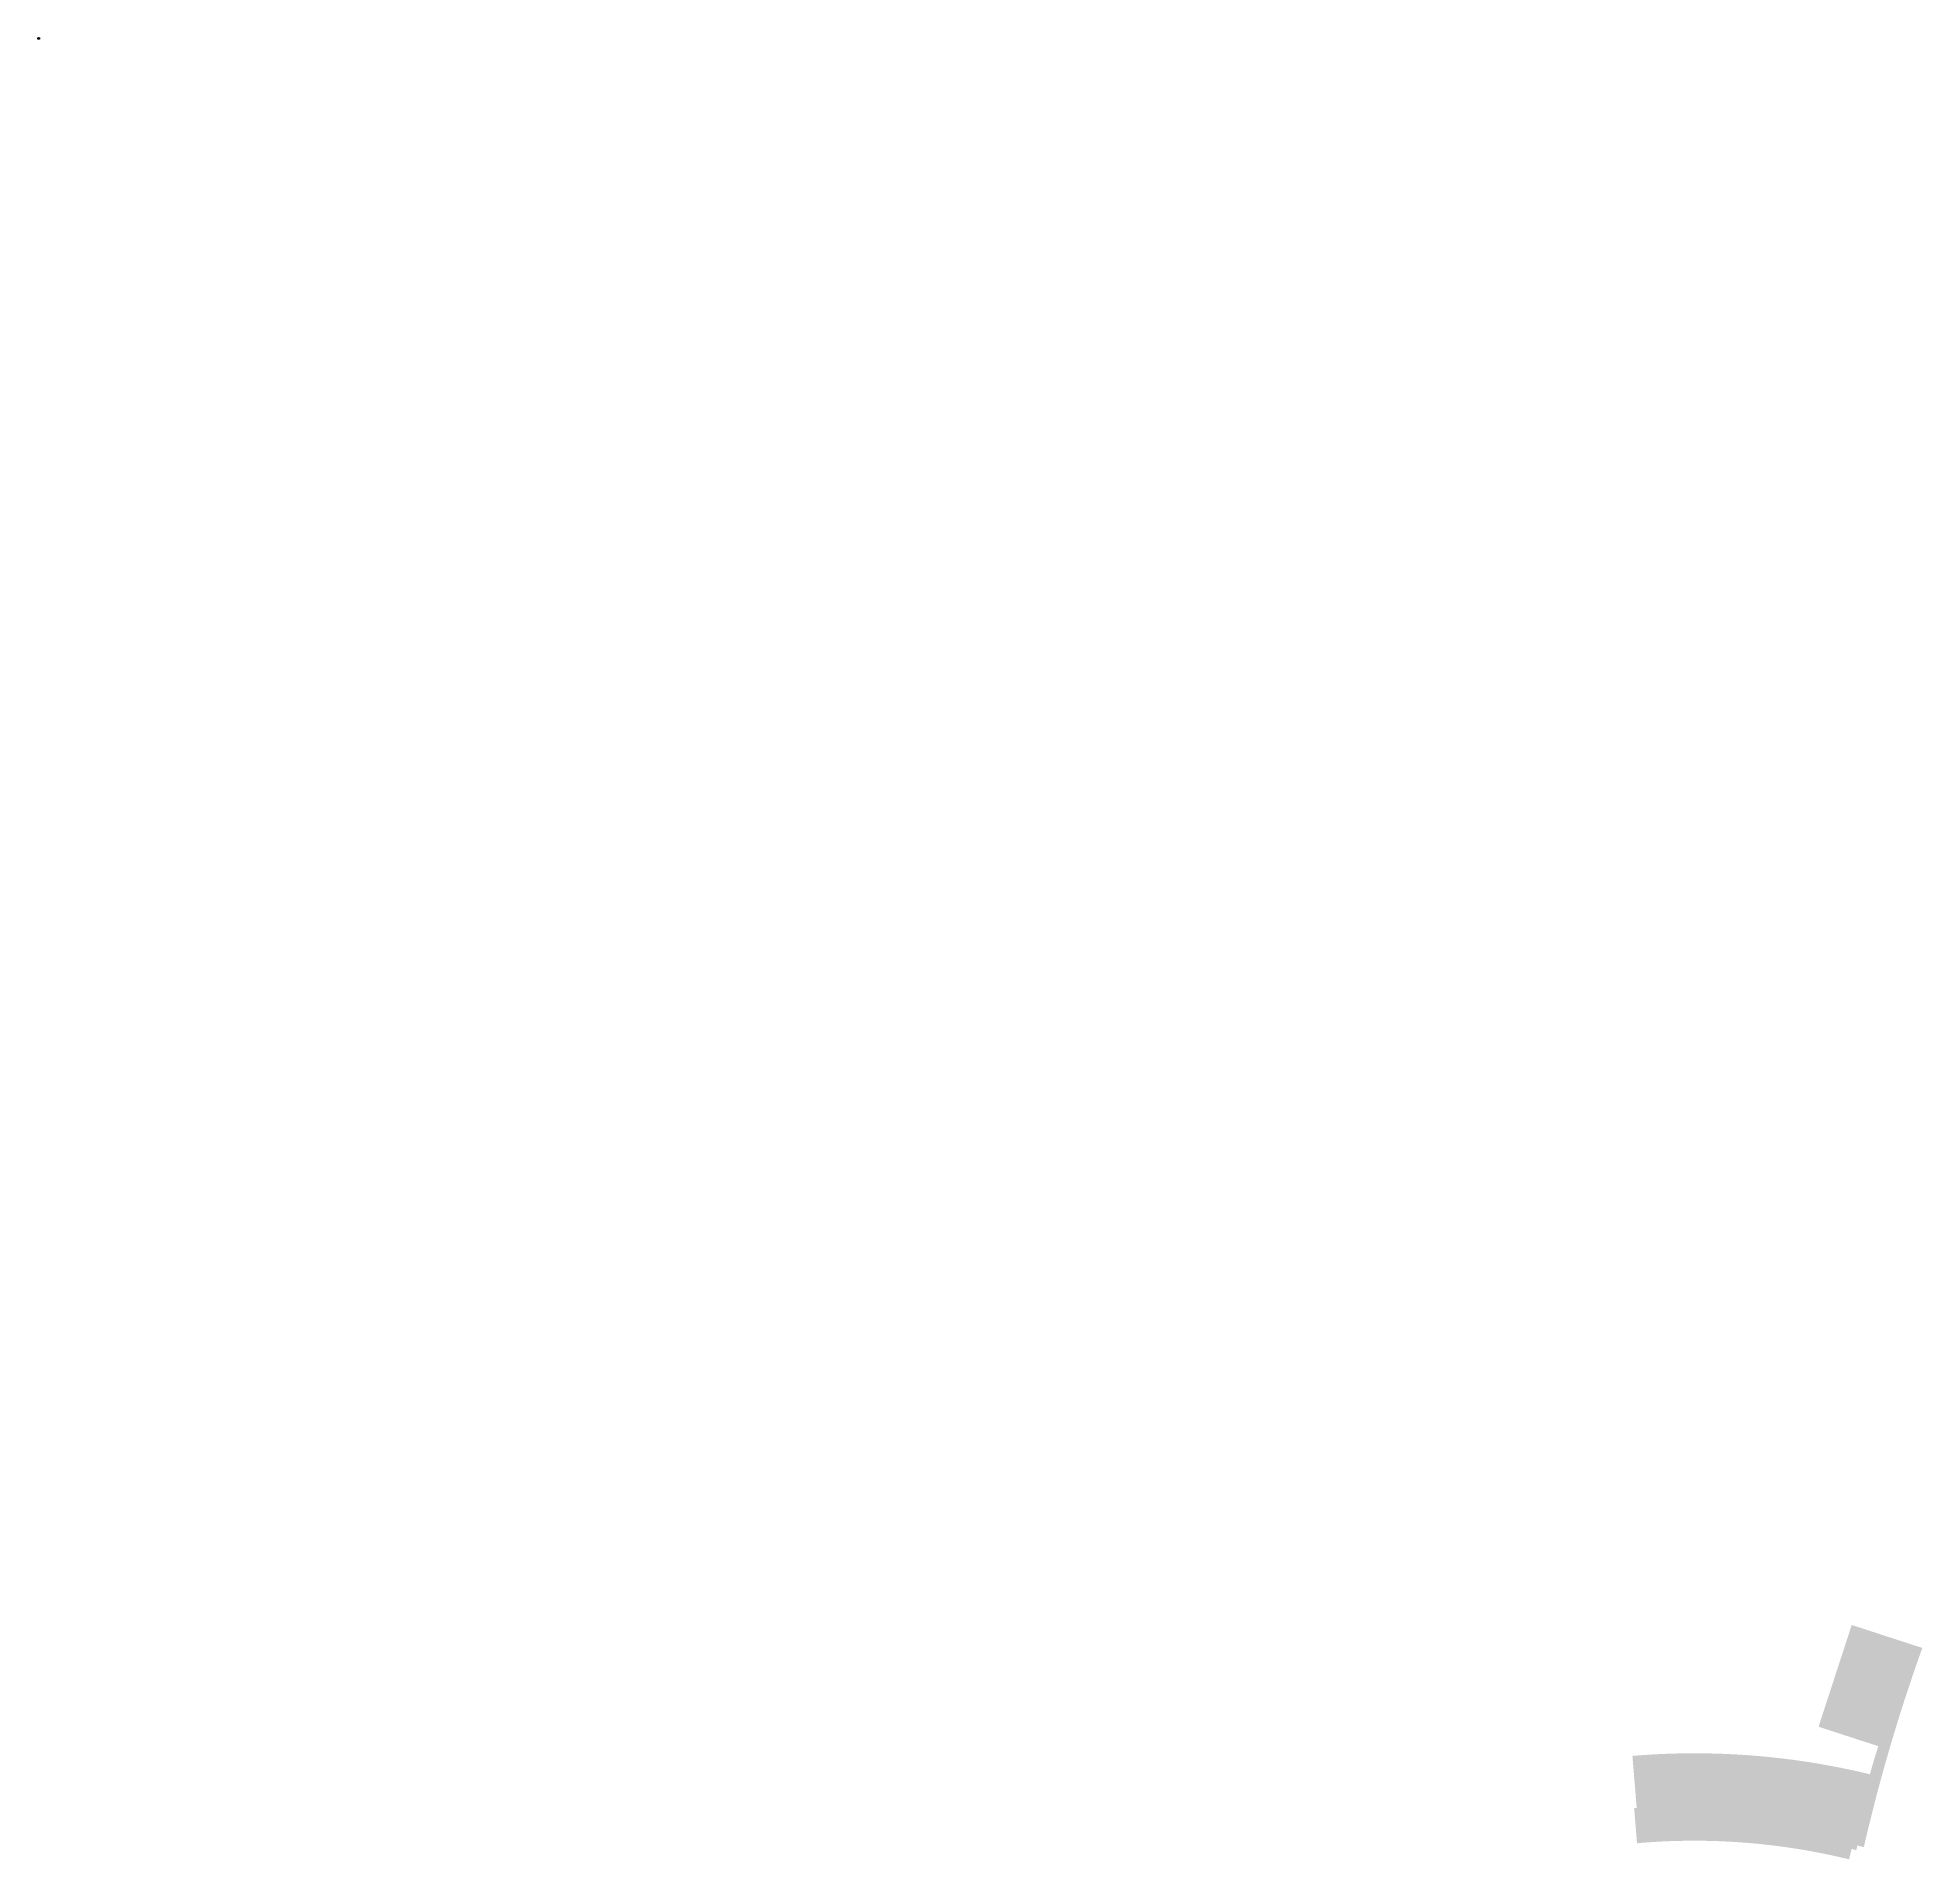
# Paper-space layout 'A-A2-10-11' of a CAD drawing. Header units: millimetres. Extents: x -5 to 827155, y -799304 to 599.
# The model-space entities are those that its viewports show. They can reach past a viewport. Long polylines and large blocks are cut down to what shows.
import ezdxf
from ezdxf.enums import TextEntityAlignment as Align

# ---------------------------------------------------------------- set-up
doc = ezdxf.new("R2010")
doc.units = ezdxf.units.MM
doc.header["$LTSCALE"] = 10
for name, pattern in [('A2-RG-AXIS$0$CENTER', [2, 1.25, -0.25, 0.25, -0.25]), ('A2-RG-AXIS$0$DOTE', [2.42, 2, -0.2, 0.02, -0.2]), ('A2-RI-F3$0$DOT2', [0.125, 0, -0.125]), ('A2-RI-F3$0$HIDDEN', [0.375, 0.25, -0.125]), ('A2-RI-F3$0$Overhead 1_16_', [2.579687, 1.5875, -0.992188]), ('A2-RS-F3$0$A2-CLOS-RF(B)$0$DASH', [0.35, 0.25, -0.1]), ('DASHED2', [0.375, 0.25, -0.125]), ('HIDDEN', [0.375, 0.25, -0.125])]:
    doc.linetypes.add(name, pattern=pattern)
for name, color, linetype in [('A-DIMS-100', 1, 'Continuous'), ('A-EQPM', 55, 'Continuous'), ('A-HATH-GRAY', 8, 'Continuous'), ('A-STRS', 50, 'Continuous'), ('A-SYMB', 4, 'Continuous'), ('A-SYMB-AREA', 4, 'Continuous'), ('A-SYMB-DOOR', 3, 'Continuous'), ('A-SYMB-DOOR1', 3, 'Continuous'), ('A-SYMB-DOOR2', 3, 'Continuous'), ('A-SYMB-DOOR3', 3, 'Continuous'), ('A-SYMB-NAME', 4, 'Continuous'), ('A-TEXT', 4, 'Continuous'), ('A-TEXT-ENGL', 4, 'Continuous'), ('A-WALL-CONC', 6, 'Continuous'), ('A2-RB-F3$0$$34$A-DIMS-100', 1, 'Continuous'), ('A2-RB-F3$0$A-DIMS-100', 1, 'Continuous'), ('A2-RG-AXIS$0$A-AXIS', 1, 'Continuous'), ('A2-RG-AXIS$0$A-DIMS-100', 1, 'Continuous'), ('A2-RG-AXIS$0$A-GRID', 1, 'A2-RG-AXIS$0$CENTER'), ('A2-RG-AXIS$0$A-SYMB', 4, 'Continuous'), ('A2-RI-F3$0$$2$A-SYMB', 4, 'Continuous'), ('A2-RI-F3$0$A-BEAM-PLAN-S', 2, 'Continuous'), ('A2-RI-F3$0$A-COLS-PLAN-C', 7, 'Continuous'), ('A2-RI-F3$0$A-HOLE', 2, 'Continuous'), ('A2-RI-F3$0$A-ROOF-DRAN', 175, 'Continuous'), ('A2-RI-F3$0$A-ROOF-EDGE', 2, 'Continuous'), ('A2-RI-F3$0$A-STRS', 50, 'Continuous'), ('A2-RI-F3$0$A-SYMB-AREA', 4, 'Continuous'), ('A2-RI-F3$0$A-SYMB-DOOR', 4, 'Continuous'), ('A2-RI-F3$0$A-SYMB-NAME', 4, 'Continuous'), ('A2-RI-F3$0$A-SYMB-VOID', 35, 'Continuous'), ('A2-RS-F3$0$A-HATH-GRAY', 8, 'Continuous'), ('A2-RS-F3$0$A-WALL-CONC', 6, 'Continuous'), ('A2-RS-F3$0$A2-CLOS-RF(B)$0$0S-COLS-LINE-I', 3, 'A2-RS-F3$0$A2-CLOS-RF(B)$0$DASH'), ('C-SHET-SHBD', 4, 'Continuous'), ('土建2013EcadiA1$0$C-SHEET-SHBD', 4, 'Continuous'), ('土建2013EcadiA1$0$C-SHET-SHBD', 4, 'Continuous'), ('土建2013EcadiA1$0$C-SHET-TTLB', 11, 'Continuous'), ('土建2013EcadiA1$0$G-FIRE', 60, 'Continuous')]:
    doc.layers.add(name, color=color, linetype=linetype)
for name, color, linetype, lineweight in [('A2-RI-F3$0$A-FLOR-OTLN', 4, 'A2-RI-F3$0$DOT2', 5), ('A2-RI-F3$0$A-FLOR-OVHD', 8, 'A2-RI-F3$0$Overhead 1_16_', 5), ('A2-RI-F3$0$A-GENM', 6, 'Continuous', 9), ('A2-RI-F3$0$A-GLAZ', 140, 'Continuous', 5), ('A2-RI-F3$0$A-GLAZ-CWMG', 3, 'Continuous', 5), ('A2-RI-F3$0$A-WALL', 7, 'Continuous', 5), ('A2-RV-F3$0$A-FLOR-STRS', 2, 'Continuous', 5), ('土建2013EcadiA1$0$A-ANNO-NOTE', 2, 'Continuous', 9), ('土建2013EcadiA1$0$A-DETL', 5, 'Continuous', 9), ('土建2013EcadiA1$0$A-DETL-GENF', 3, 'Continuous', 9), ('土建2013EcadiA1$0$A-DETL-HLIN', 3, 'Continuous', 13)]:
    doc.layers.add(name, color=color, linetype=linetype, lineweight=lineweight)
doc.styles.add('A2-RB-F3$0$$0$XD2008', font='hzs.shx', dxfattribs={"width": 0.7, "bigfont": 'hztxt.shx'})
doc.styles.add('A2-RB-F3$0$XD2008', font='hzs.shx', dxfattribs={"width": 0.7, "bigfont": 'hztxt.shx'})
doc.styles.add('A2-RG-AXIS$0$ECADI', font='hzs.shx', dxfattribs={"width": 0.7, "bigfont": 'hztxt.shx'})
doc.styles.add('A2-RG-AXIS$0$XD2008', font='hzs.shx', dxfattribs={"width": 0.7, "bigfont": 'hztxt.shx'})
doc.styles.add('A2-RI-F3$0$$0$XD2008', font='hzs.shx', dxfattribs={"width": 0.7, "bigfont": 'hztxt.shx'})
doc.styles.add('A2-RI-F3$0$ECADI', font='hzs.shx', dxfattribs={"width": 0.7, "bigfont": 'hztxt.shx'})
doc.styles.add('A2-RI-F3$0$ECADI-TXT', font='simplex.shx', dxfattribs={"bigfont": 'hztxt.shx'})
doc.styles.add('ECADI', font='hzs.shx', dxfattribs={"width": 0.7, "bigfont": 'hztxt.shx'})
doc.styles.add('ECADI-TTL', font='SIMHEI.TTF', dxfattribs={"height": 4})
doc.styles.add('ECADI-TXT', font='simplex.shx', dxfattribs={"bigfont": 'hztxt.shx'})
doc.styles.add('XD2008', font='xd-hzs.shx', dxfattribs={"width": 0.7, "bigfont": 'xd-hztxt.shx'})
doc.styles.add('土建2013EcadiA1$0$SHEET-ECADI', font='SIMHEI.TTF', dxfattribs={"width": 0.7})
doc.styles.add('土建2013EcadiA1$0$XD2008', font='xd-hzs.shx', dxfattribs={"width": 0.7, "bigfont": 'xd-hztxt.shx'})
doc.dimstyles.new('A2-RB-F3$0$$0$XD100$0', dxfattribs={"dimscale": 100, "dimtxt": 3.5, "dimasz": 1, "dimexe": 1, "dimexo": 2, "dimgap": 0.5, "dimtad": 1, "dimdec": 0, "dimdsep": 46, "dimtxsty": 'A2-RB-F3$0$$0$XD2008', "dimblk1": 'A2-RB-F3$0$$20$_ArchTick', "dimblk2": 'A2-RB-F3$0$$20$_ArchTick', "dimsah": 1, "dimcen": 2.5, "dimclrt": 4, "dimaunit": 1, "dimadec": 0, "dimazin": 0, "dimtfac": 1, "dimtdec": 0, "dimtix": 1, "dimtmove": 2, "dimatfit": 3, "dimfxl": 0, "dimtolj": 1, "dimtzin": 0, "dimarcsym": 0})
doc.dimstyles.new('A2-RB-F3$0$XD100', dxfattribs={"dimscale": 100, "dimtxt": 3.5, "dimasz": 1.5, "dimexe": 1, "dimexo": 2, "dimgap": 0.5, "dimtad": 1, "dimdec": 0, "dimdsep": 46, "dimtxsty": 'A2-RB-F3$0$XD2008', "dimcen": 2.5, "dimclrt": 4, "dimaunit": 1, "dimadec": 0, "dimazin": 0, "dimtfac": 1, "dimtdec": 0, "dimtix": 1, "dimtmove": 1, "dimatfit": 3, "dimfxl": 0, "dimtolj": 1, "dimtzin": 0, "dimarcsym": 0})
doc.dimstyles.new('A2-RB-F3$0$XD100$0', dxfattribs={"dimscale": 100, "dimtxt": 3.5, "dimasz": 1, "dimexe": 1, "dimexo": 2, "dimgap": 0.5, "dimtad": 1, "dimdec": 0, "dimdsep": 46, "dimtxsty": 'A2-RB-F3$0$XD2008', "dimblk1": 'A2-RB-F3$0$_ArchTick', "dimblk2": 'A2-RB-F3$0$_ArchTick', "dimsah": 1, "dimcen": 2.5, "dimclrt": 4, "dimaunit": 1, "dimadec": 0, "dimazin": 0, "dimtfac": 1, "dimtdec": 0, "dimtix": 1, "dimtmove": 1, "dimatfit": 3, "dimfxl": 0, "dimtolj": 1, "dimtzin": 0, "dimarcsym": 0})
doc.dimstyles.new('A2-RG-AXIS$0$XD150', dxfattribs={"dimscale": 300, "dimtxt": 2.5, "dimasz": 1.5, "dimexe": 1, "dimexo": 2, "dimgap": 0.5, "dimtad": 1, "dimdec": 0, "dimdsep": 46, "dimtxsty": 'A2-RG-AXIS$0$XD2008', "dimcen": 2.5, "dimclrt": 4, "dimaunit": 1, "dimadec": 3, "dimazin": 0, "dimtfac": 1, "dimtdec": 0, "dimtmove": 2, "dimatfit": 3, "dimfxl": 0, "dimtolj": 1, "dimtzin": 0, "dimarcsym": 0})
doc.dimstyles.new('A2-RG-AXIS$0$XD150$0', dxfattribs={"dimscale": 150, "dimtxt": 2.5, "dimasz": 1, "dimexe": 1, "dimexo": 2, "dimgap": 0.5, "dimtad": 1, "dimdec": 0, "dimdsep": 46, "dimtxsty": 'A2-RG-AXIS$0$XD2008', "dimblk": 'A2-RG-AXIS$0$_ArchTick', "dimcen": 2.5, "dimclrt": 4, "dimaunit": 1, "dimadec": 0, "dimazin": 0, "dimtfac": 1, "dimtdec": 0, "dimtmove": 2, "dimatfit": 3, "dimfxl": 0, "dimtolj": 1, "dimtzin": 0, "dimarcsym": 0})

# ---------------------------------------------------------------- blocks, each defined once
blk = doc.blocks.new('土建2010-NO')
at = {"layer": 'C-SHET-SHBD', "style": 'XD2008', "width": 0.7}
for tag, p in [('设计总负责人', (341, 105)), ('审核人', (341, 95)), ('专业负责人', (341, 85)), ('校对人', (341, 74)), ('设计人', (341, 64)), ('审定人', (341, 115))]:
    blk.add_attdef(tag, p, '', height=2.8, dxfattribs=at)
at = {"layer": 'C-SHET-SHBD', "color": 4, "style": 'XD2008', "width": 0.7}
for tag, height, p in [('SCALE', 3.5, (359, 16)), ('DATE', 3.5, (359, 9)), ('TITLE', 5, (378, 32)), ('DISCIPLINE', 3.5, (397, 16)), ('NO.', 3.5, (398, 9))]:
    blk.add_attdef(tag, text='', height=height, dxfattribs=at).set_placement(p, align=Align.MIDDLE)
blk = doc.blocks.new('土建2013EcadiA1$0$2010SHEET-A1-L')
at = {"layer": '土建2013EcadiA1$0$C-SHET-TTLB'}
for p, q in [((-8, 1), (-8, -575)), ((1, 1), (-8, 1)), ((1, -53), (-8, -53)), ((1, -106), (-8, -106)), ((1, -169), (-8, -169)), ((1, -222), (-8, -222)), ((1, -575), (-8, -575))]:
    blk.add_line(p, q, dxfattribs=at)
at = {"layer": '土建2013EcadiA1$0$C-SHET-TTLB', "style": '土建2013EcadiA1$0$SHEET-ECADI', "width": 0.7}
for s, p in [('绘 图 人/日 期', (-5, -52)), ('工 种 会 签/日 期', (-5, -105)), ('Copyright 2010 ECADI', (-2, -573)), ('DRAWN BY/DATE', (-2, -52)), ('CONFIRMED BY/DATE', (-2, -105))]:
    blk.add_text(s, height=1.6, rotation=90, dxfattribs=at).set_placement(p)
blk = doc.blocks.new('土建2013EcadiA1$0$2013SHEET-A1-R')
at = {"layer": '土建2013EcadiA1$0$C-SHET-TTLB'}
h = blk.add_hatch(color=256, dxfattribs=at)
h.dxf.hatch_style = 2
edge = h.paths.add_edge_path()
edge.add_spline(control_points=[(-67, -374), (-67, -375), (-67, -375), (-67, -375), (-67, -375), (-68, -375), (-68, -375), (-68, -375), (-68, -375), (-68, -374), (-68, -374), (-68, -374), (-68, -374), (-68, -374), (-68, -374), (-68, -375), (-68, -375), (-69, -374), (-69, -374), (-68, -374), (-68, -373), (-68, -373), (-67, -373), (-67, -373), (-67, -373), (-67, -373), (-67, -373), (-67, -373), (-67, -373), (-67, -373), (-67, -373), (-67, -373), (-67, -373), (-67, -373), (-67, -373), (-67, -374), (-67, -374)], knot_values=[0, 0, 0, 0, 1, 1, 1, 2, 2, 2, 3, 3, 3, 4, 4, 4, 5, 5, 5, 6, 6, 6, 7, 7, 7, 8, 8, 8, 9, 9, 9, 10, 10, 10, 11, 11, 11, 12, 12, 12, 12], degree=3, periodic=0)
h = blk.add_hatch(color=256, dxfattribs=at)
h.dxf.hatch_style = 2
edge = h.paths.add_edge_path()
edge.add_spline(control_points=[(-66, -376), (-65, -376), (-65, -376), (-65, -376), (-65, -376), (-65, -376), (-65, -376), (-65, -376), (-65, -376), (-65, -376), (-65, -376), (-66, -376), (-66, -376), (-66, -376), (-67, -376), (-67, -376), (-67, -376), (-67, -376), (-67, -376), (-67, -377), (-67, -377), (-67, -377), (-67, -377), (-67, -377), (-67, -377), (-67, -377), (-67, -377), (-67, -376), (-67, -376), (-67, -376), (-67, -376), (-67, -376), (-68, -376), (-68, -376), (-68, -376), (-68, -376), (-69, -376), (-69, -376), (-69, -376), (-69, -376), (-68, -376), (-68, -376), (-68, -376), (-68, -376), (-67, -376), (-67, -376), (-67, -376), (-67, -375), (-67, -375), (-67, -375), (-67, -375), (-67, -375), (-67, -375), (-67, -375), (-67, -375), (-67, -375), (-67, -375), (-67, -375), (-67, -375), (-67, -376), (-67, -376), (-67, -376), (-66, -376), (-66, -376)], knot_values=[0, 0, 0, 0, 1, 1, 1, 2, 2, 2, 3, 3, 3, 4, 4, 4, 5, 5, 5, 6, 6, 6, 7, 7, 7, 8, 8, 8, 9, 9, 9, 10, 10, 10, 11, 11, 11, 12, 12, 12, 13, 13, 13, 14, 14, 14, 15, 15, 15, 16, 16, 16, 17, 17, 17, 18, 18, 18, 19, 19, 19, 20, 20, 20, 21, 21, 21, 21], degree=3, periodic=0)
h = blk.add_hatch(color=256, dxfattribs=at)
h.dxf.hatch_style = 2
edge = h.paths.add_edge_path()
edge.add_spline(control_points=[(-67, -384), (-67, -384), (-67, -381), (-67, -381), (-66, -381), (-66, -381), (-66, -381), (-66, -381), (-66, -381), (-66, -381), (-66, -381), (-66, -381), (-66, -381), (-66, -381), (-66, -381), (-67, -381), (-67, -381), (-68, -381), (-68, -381), (-68, -381), (-68, -381), (-68, -381), (-68, -381), (-68, -381), (-68, -381), (-68, -381), (-68, -381), (-68, -381), (-68, -381), (-68, -381), (-67, -381), (-67, -381), (-67, -381), (-67, -381), (-67, -381), (-67, -384), (-67, -384), (-68, -384), (-68, -384), (-68, -384), (-68, -384), (-69, -384), (-69, -384), (-69, -384), (-69, -384), (-69, -384), (-68, -384), (-68, -384), (-68, -384), (-68, -384), (-68, -384), (-68, -384), (-67, -384), (-67, -384), (-67, -384), (-67, -384), (-67, -384), (-66, -384), (-66, -384), (-66, -384), (-66, -384), (-66, -384), (-66, -384), (-66, -384), (-66, -384), (-65, -384), (-65, -384), (-65, -384), (-65, -384), (-65, -384), (-66, -384), (-66, -384), (-66, -384), (-66, -384), (-67, -384), (-67, -384)], knot_values=[0, 0, 0, 0, 1, 1, 1, 2, 2, 2, 3, 3, 3, 4, 4, 4, 5, 5, 5, 6, 6, 6, 7, 7, 7, 8, 8, 8, 9, 9, 9, 10, 10, 10, 11, 11, 11, 12, 12, 12, 13, 13, 13, 14, 14, 14, 15, 15, 15, 16, 16, 16, 17, 17, 17, 18, 18, 18, 19, 19, 19, 20, 20, 20, 21, 21, 21, 22, 22, 22, 23, 23, 23, 24, 24, 24, 25, 25, 25, 25], degree=3, periodic=0)
h = blk.add_hatch(color=256, dxfattribs=at)
h.dxf.hatch_style = 2
edge = h.paths.add_edge_path()
edge.add_spline(control_points=[(-69, -385), (-69, -385), (-69, -385), (-69, -385), (-69, -385), (-67, -385), (-67, -385), (-67, -385), (-67, -388), (-67, -388), (-67, -388), (-67, -397), (-67, -397), (-67, -397), (-67, -400), (-67, -400), (-67, -400), (-66, -400), (-66, -400), (-66, -400), (-66, -400), (-66, -400), (-66, -400), (-63, -400), (-63, -400), (-63, -400), (-56, -400), (-56, -400), (-56, -400), (-56, -395), (-56, -395), (-56, -395), (-56, -395), (-56, -395), (-56, -395), (-56, -395), (-56, -395), (-56, -395), (-56, -395), (-56, -395), (-56, -395), (-56, -396), (-56, -396), (-56, -396), (-56, -396), (-56, -396), (-56, -396), (-56, -396), (-56, -396), (-56, -396), (-56, -397), (-57, -397), (-57, -397), (-57, -397), (-57, -397), (-57, -397), (-57, -397), (-57, -397), (-57, -397), (-57, -397), (-57, -398), (-57, -398), (-57, -398), (-57, -398), (-57, -398), (-57, -398), (-57, -398), (-57, -398), (-57, -398), (-57, -398), (-58, -399), (-58, -399), (-58, -399), (-58, -399), (-58, -399), (-58, -399), (-58, -399), (-58, -399), (-58, -399), (-58, -399), (-58, -399), (-58, -399), (-59, -399), (-60, -400), (-61, -400), (-61, -400), (-63, -400), (-63, -400), (-63, -400), (-63, -400), (-63, -400), (-63, -400), (-63, -396), (-63, -396), (-63, -396), (-63, -396), (-63, -396), (-63, -396), (-63, -393), (-63, -393), (-63, -393), (-61, -393), (-61, -393), (-61, -393), (-61, -393), (-61, -393), (-60, -393), (-60, -394), (-59, -394), (-59, -394), (-59, -394), (-59, -394), (-59, -394), (-59, -394), (-59, -394), (-59, -394), (-59, -395), (-59, -395), (-59, -395), (-59, -395), (-59, -395), (-59, -395), (-59, -395), (-59, -395), (-59, -395), (-59, -395), (-59, -395), (-59, -395), (-59, -392), (-59, -392), (-59, -392), (-59, -392), (-59, -392), (-59, -392), (-59, -389), (-59, -389), (-59, -389), (-59, -389), (-59, -389), (-59, -389), (-59, -389), (-59, -389), (-59, -389), (-59, -389), (-59, -389), (-59, -389), (-59, -390), (-59, -390), (-59, -390), (-59, -390), (-59, -390), (-59, -390), (-59, -390), (-59, -390), (-60, -391), (-60, -391), (-61, -392), (-61, -392), (-61, -392), (-61, -392), (-61, -392), (-63, -392), (-63, -392), (-63, -392), (-63, -389), (-63, -389), (-63, -389), (-63, -389), (-63, -389), (-63, -389), (-63, -385), (-63, -385), (-63, -385), (-63, -385), (-63, -385), (-63, -385), (-63, -385), (-63, -385), (-63, -385), (-62, -385), (-62, -385), (-62, -385), (-61, -385), (-61, -385), (-60, -386), (-59, -386), (-58, -386), (-58, -386), (-58, -386), (-58, -386), (-58, -386), (-58, -386), (-58, -386), (-58, -386), (-58, -386), (-58, -386), (-58, -386), (-58, -386), (-57, -387), (-57, -387), (-57, -387), (-57, -387), (-57, -387), (-57, -387), (-57, -387), (-57, -387), (-57, -387), (-57, -388), (-57, -388), (-57, -388), (-57, -388), (-57, -388), (-57, -388), (-57, -388), (-57, -388), (-57, -388), (-57, -388), (-56, -388), (-56, -389), (-56, -389), (-56, -389), (-56, -389), (-56, -390), (-56, -390), (-56, -390), (-56, -390), (-56, -390), (-56, -390), (-56, -390), (-56, -390), (-56, -390), (-56, -390), (-56, -390), (-56, -390), (-56, -390), (-56, -390), (-56, -390), (-56, -390), (-56, -390), (-56, -385), (-56, -385), (-56, -385), (-63, -385), (-63, -385), (-63, -385), (-69, -385), (-69, -385)], knot_values=[0, 0, 0, 0, 1, 1, 1, 2, 2, 2, 3, 3, 3, 4, 4, 4, 5, 5, 5, 6, 6, 6, 7, 7, 7, 8, 8, 8, 9, 9, 9, 10, 10, 10, 11, 11, 11, 12, 12, 12, 13, 13, 13, 14, 14, 14, 15, 15, 15, 16, 16, 16, 17, 17, 17, 18, 18, 18, 19, 19, 19, 20, 20, 20, 21, 21, 21, 22, 22, 22, 23, 23, 23, 24, 24, 24, 25, 25, 25, 26, 26, 26, 27, 27, 27, 28, 28, 28, 29, 29, 29, 30, 30, 30, 31, 31, 31, 32, 32, 32, 33, 33, 33, 34, 34, 34, 35, 35, 35, 36, 36, 36, 37, 37, 37, 38, 38, 38, 39, 39, 39, 40, 40, 40, 41, 41, 41, 42, 42, 42, 43, 43, 43, 44, 44, 44, 45, 45, 45, 46, 46, 46, 47, 47, 47, 48, 48, 48, 49, 49, 49, 50, 50, 50, 51, 51, 51, 52, 52, 52, 53, 53, 53, 54, 54, 54, 55, 55, 55, 56, 56, 56, 57, 57, 57, 58, 58, 58, 59, 59, 59, 60, 60, 60, 61, 61, 61, 62, 62, 62, 63, 63, 63, 64, 64, 64, 65, 65, 65, 66, 66, 66, 67, 67, 67, 68, 68, 68, 69, 69, 69, 70, 70, 70, 71, 71, 71, 72, 72, 72, 73, 73, 73, 74, 74, 74, 75, 75, 75, 76, 76, 76, 77, 77, 77, 78, 78, 78, 79, 79, 79, 80, 80, 80, 81, 81, 81, 82, 82, 82, 82], degree=3, periodic=0)
h = blk.add_hatch(color=256, dxfattribs=at)
h.dxf.hatch_style = 2
edge = h.paths.add_edge_path()
edge.add_spline(control_points=[(-67, -404), (-67, -404), (-67, -405), (-67, -405), (-67, -405), (-68, -405), (-68, -405), (-67, -405), (-67, -404), (-67, -404), (-67, -404), (-67, -403), (-67, -403), (-68, -403), (-68, -404), (-68, -404), (-68, -404), (-69, -404), (-69, -404), (-68, -403), (-67, -402), (-67, -401), (-67, -402), (-66, -402), (-66, -402), (-66, -402), (-66, -402), (-67, -402), (-67, -402), (-67, -402), (-67, -402), (-67, -402), (-67, -402), (-67, -402), (-67, -402), (-67, -404), (-67, -404)], knot_values=[0, 0, 0, 0, 1, 1, 1, 2, 2, 2, 3, 3, 3, 4, 4, 4, 5, 5, 5, 6, 6, 6, 7, 7, 7, 8, 8, 8, 9, 9, 9, 10, 10, 10, 11, 11, 11, 12, 12, 12, 12], degree=3, periodic=0)
h = blk.add_hatch(color=256, dxfattribs=at)
h.dxf.hatch_style = 2
h.paths.add_polyline_path([(-68, -380), (-68, -378), (-68, -378), (-68, -379), (-68, -379), (-68, -379), (-68, -379), (-68, -379), (-68, -379), (-68, -380), (-68, -380), (-68, -380)])
h = blk.add_hatch(color=256, dxfattribs=at)
h.dxf.hatch_style = 2
edge = h.paths.add_edge_path()
edge.add_spline(control_points=[(-64, -405), (-64, -405), (-63, -405), (-63, -405), (-63, -405), (-63, -406), (-63, -406), (-63, -406), (-63, -406), (-64, -406), (-64, -406), (-64, -406), (-64, -406), (-64, -406), (-66, -406), (-66, -406), (-66, -406), (-66, -406), (-66, -406), (-66, -407), (-66, -407), (-66, -407), (-66, -407), (-66, -407), (-66, -407), (-66, -407), (-66, -407), (-66, -406), (-66, -406), (-66, -406), (-66, -406), (-66, -406), (-67, -406), (-67, -406), (-68, -406), (-68, -406), (-68, -406), (-68, -406), (-68, -405), (-68, -405), (-68, -405), (-68, -405), (-67, -405), (-67, -405), (-66, -405), (-66, -405), (-66, -405), (-66, -405), (-66, -405), (-66, -405), (-66, -405), (-65, -405), (-65, -405), (-65, -405), (-65, -405), (-66, -405), (-66, -405), (-66, -405), (-66, -405), (-66, -405), (-66, -405), (-66, -405), (-64, -405), (-64, -405)], knot_values=[0, 0, 0, 0, 1, 1, 1, 2, 2, 2, 3, 3, 3, 4, 4, 4, 5, 5, 5, 6, 6, 6, 7, 7, 7, 8, 8, 8, 9, 9, 9, 10, 10, 10, 11, 11, 11, 12, 12, 12, 13, 13, 13, 14, 14, 14, 15, 15, 15, 16, 16, 16, 17, 17, 17, 18, 18, 18, 19, 19, 19, 20, 20, 20, 21, 21, 21, 21], degree=3, periodic=0)
h = blk.add_hatch(color=256, dxfattribs=at)
h.dxf.hatch_style = 2
edge = h.paths.add_edge_path()
edge.add_spline(control_points=[(-66, -375), (-66, -375), (-66, -375), (-66, -375), (-66, -375), (-66, -375), (-66, -375), (-66, -375), (-66, -375), (-65, -375), (-65, -375), (-65, -375), (-65, -374), (-65, -374), (-65, -374), (-65, -374), (-65, -374), (-65, -374), (-65, -374), (-65, -375), (-65, -375), (-65, -375), (-65, -375), (-65, -375), (-65, -375), (-65, -375), (-66, -375), (-66, -375), (-66, -375), (-66, -375), (-66, -375), (-67, -375), (-67, -375), (-67, -375), (-67, -375), (-67, -374), (-67, -374), (-67, -374), (-67, -374), (-67, -375), (-67, -374), (-67, -374), (-67, -374), (-67, -374), (-67, -374), (-67, -374), (-67, -374), (-67, -373), (-67, -373), (-67, -373), (-67, -373), (-67, -373), (-66, -373), (-66, -373), (-66, -373), (-66, -373), (-66, -373), (-66, -373), (-66, -373), (-66, -373), (-66, -373), (-66, -373), (-66, -373), (-66, -374), (-66, -373), (-66, -373), (-65, -373), (-65, -373), (-65, -373), (-65, -373), (-65, -373), (-65, -373), (-65, -373), (-65, -373), (-65, -373), (-65, -374), (-65, -374), (-65, -374), (-66, -374), (-66, -374), (-66, -374), (-66, -374), (-66, -374), (-66, -375), (-66, -375)], knot_values=[0, 0, 0, 0, 1, 1, 1, 2, 2, 2, 3, 3, 3, 4, 4, 4, 5, 5, 5, 6, 6, 6, 7, 7, 7, 8, 8, 8, 9, 9, 9, 10, 10, 10, 11, 11, 11, 12, 12, 12, 13, 13, 13, 14, 14, 14, 15, 15, 15, 16, 16, 16, 17, 17, 17, 18, 18, 18, 19, 19, 19, 20, 20, 20, 21, 21, 21, 22, 22, 22, 23, 23, 23, 24, 24, 24, 25, 25, 25, 26, 26, 26, 27, 27, 27, 28, 28, 28, 28], degree=3, periodic=0)
h = blk.add_hatch(color=256, dxfattribs=at)
h.dxf.hatch_style = 2
h.paths.add_polyline_path([(-67, -378), (-67, -378), (-67, -380), (-67, -380), (-67, -379), (-67, -379), (-66, -380), (-66, -380)])
edge = h.paths.add_edge_path()
edge.add_spline(control_points=[(-67, -379), (-67, -379), (-67, -379), (-67, -379), (-67, -379), (-67, -379), (-67, -379), (-67, -379), (-67, -379), (-67, -379), (-67, -379), (-67, -379), (-67, -379), (-67, -379), (-67, -379), (-67, -379)], knot_values=[0, 0, 0, 0, 1, 1, 1, 2, 2, 2, 3, 3, 3, 4, 4, 4, 5, 5, 5, 5], degree=3, periodic=0)
h = blk.add_hatch(color=256, dxfattribs=at)
h.dxf.hatch_style = 2
edge = h.paths.add_edge_path()
edge.add_spline(control_points=[(-65, -404), (-65, -404), (-65, -404), (-65, -404), (-65, -404), (-65, -404), (-64, -404), (-64, -404), (-64, -404), (-64, -404), (-64, -404), (-64, -404), (-64, -404), (-64, -404), (-64, -404), (-64, -404), (-64, -404), (-63, -404), (-63, -404), (-63, -404), (-63, -404), (-63, -404), (-63, -404), (-63, -405), (-64, -405), (-64, -405), (-64, -405), (-64, -405), (-65, -405), (-65, -405), (-65, -405), (-66, -405), (-66, -404), (-66, -404), (-66, -404), (-66, -404), (-66, -404), (-66, -404), (-66, -404), (-67, -404), (-67, -404), (-67, -404), (-67, -403), (-67, -403), (-66, -403), (-66, -403), (-66, -403), (-66, -403), (-66, -402), (-66, -402), (-66, -402), (-66, -402), (-65, -402), (-65, -402), (-65, -402), (-65, -402), (-65, -402), (-65, -402), (-65, -402), (-65, -402), (-65, -402), (-65, -402), (-65, -403), (-65, -403), (-65, -402), (-64, -402), (-64, -402), (-64, -402), (-63, -402), (-63, -402), (-64, -402), (-64, -402), (-64, -402), (-64, -402), (-64, -403), (-64, -403), (-64, -403), (-64, -403), (-64, -403), (-65, -403), (-65, -403), (-65, -403), (-65, -403), (-65, -404), (-65, -404)], knot_values=[0, 0, 0, 0, 1, 1, 1, 2, 2, 2, 3, 3, 3, 4, 4, 4, 5, 5, 5, 6, 6, 6, 7, 7, 7, 8, 8, 8, 9, 9, 9, 10, 10, 10, 11, 11, 11, 12, 12, 12, 13, 13, 13, 14, 14, 14, 15, 15, 15, 16, 16, 16, 17, 17, 17, 18, 18, 18, 19, 19, 19, 20, 20, 20, 21, 21, 21, 22, 22, 22, 23, 23, 23, 24, 24, 24, 25, 25, 25, 26, 26, 26, 27, 27, 27, 28, 28, 28, 28], degree=3, periodic=0)
h = blk.add_hatch(color=256, dxfattribs=at)
h.dxf.hatch_style = 1
edge = h.paths.add_edge_path()
edge.add_spline(control_points=[(-66, -378), (-66, -378), (-66, -378), (-66, -379)], knot_values=[14, 14, 14, 14, 15, 15, 15, 15], degree=3, periodic=0)
edge.add_spline(control_points=[(-66, -379), (-66, -379), (-66, -379), (-66, -379)], knot_values=[13, 13, 13, 13, 14, 14, 14, 14], degree=3, periodic=0)
edge.add_spline(control_points=[(-66, -379), (-66, -379), (-66, -379), (-66, -379)], knot_values=[12, 12, 12, 12, 13, 13, 13, 13], degree=3, periodic=0)
edge.add_spline(control_points=[(-66, -379), (-66, -379), (-66, -379), (-66, -379)], knot_values=[11, 11, 11, 11, 12, 12, 12, 12], degree=3, periodic=0)
edge.add_spline(control_points=[(-66, -379), (-66, -379), (-66, -379), (-66, -379)], knot_values=[10, 10, 10, 10, 11, 11, 11, 11], degree=3, periodic=0)
edge.add_spline(control_points=[(-66, -379), (-66, -379), (-66, -379), (-66, -379)], knot_values=[9, 9, 9, 9, 10, 10, 10, 10], degree=3, periodic=0)
edge.add_spline(control_points=[(-66, -379), (-65, -379), (-65, -379), (-65, -379)], knot_values=[8, 8, 8, 8, 9, 9, 9, 9], degree=3, periodic=0)
edge.add_spline(control_points=[(-65, -379), (-65, -379), (-65, -379), (-65, -379)], knot_values=[7, 7, 7, 7, 8, 8, 8, 8], degree=3, periodic=0)
edge.add_spline(control_points=[(-65, -379), (-65, -379), (-65, -379), (-65, -380)], knot_values=[6, 6, 6, 6, 7, 7, 7, 7], degree=3, periodic=0)
edge.add_spline(control_points=[(-65, -380), (-65, -380), (-65, -380), (-66, -380)], knot_values=[5, 5, 5, 5, 6, 6, 6, 6], degree=3, periodic=0)
edge.add_spline(control_points=[(-66, -380), (-66, -380), (-66, -380), (-66, -380)], knot_values=[4, 4, 4, 4, 5, 5, 5, 5], degree=3, periodic=0)
edge.add_spline(control_points=[(-66, -380), (-66, -380), (-66, -380), (-66, -380)], knot_values=[3, 3, 3, 3, 4, 4, 4, 4], degree=3, periodic=0)
edge.add_spline(control_points=[(-66, -380), (-66, -380), (-66, -380), (-66, -379)], knot_values=[2, 2, 2, 2, 3, 3, 3, 3], degree=3, periodic=0)
edge.add_spline(control_points=[(-66, -379), (-66, -379), (-66, -379), (-66, -379)], knot_values=[1, 1, 1, 1, 2, 2, 2, 2], degree=3, periodic=0)
edge.add_spline(control_points=[(-66, -379), (-66, -379), (-66, -379), (-66, -379)], knot_values=[0.00001, 0.00001, 0.00001, 0.00001, 1, 1, 1, 1], degree=3, periodic=0)
edge.add_spline(control_points=[(-66, -379), (-66, -379), (-66, -379), (-66, -380)], knot_values=[34, 34, 34, 34, 35, 35, 35, 35], degree=3, periodic=0)
edge.add_spline(control_points=[(-66, -380), (-66, -380), (-66, -380), (-66, -380)], knot_values=[33, 33, 33, 33, 34, 34, 34, 34], degree=3, periodic=0)
edge.add_spline(control_points=[(-66, -380), (-66, -380), (-66, -380), (-66, -380)], knot_values=[32, 32, 32, 32, 33, 33, 33, 33], degree=3, periodic=0)
edge.add_spline(control_points=[(-66, -380), (-66, -380), (-66, -380), (-65, -380)], knot_values=[31, 31, 31, 31, 32, 32, 32, 32], degree=3, periodic=0)
edge.add_spline(control_points=[(-65, -380), (-65, -380), (-65, -380), (-65, -380)], knot_values=[30, 30, 30, 30, 31, 31, 31, 31], degree=3, periodic=0)
edge.add_spline(control_points=[(-65, -380), (-65, -380), (-65, -379), (-65, -379)], knot_values=[29, 29, 29, 29, 30, 30, 30, 30], degree=3, periodic=0)
edge.add_spline(control_points=[(-65, -379), (-65, -379), (-65, -379), (-65, -379)], knot_values=[28, 28, 28, 28, 29, 29, 29, 29], degree=3, periodic=0)
edge.add_spline(control_points=[(-65, -379), (-65, -379), (-65, -379), (-65, -379)], knot_values=[27, 27, 27, 27, 28, 28, 28, 28], degree=3, periodic=0)
edge.add_spline(control_points=[(-65, -379), (-65, -379), (-66, -379), (-66, -379)], knot_values=[26, 26, 26, 26, 27, 27, 27, 27], degree=3, periodic=0)
edge.add_spline(control_points=[(-66, -379), (-66, -379), (-66, -379), (-66, -379)], knot_values=[25, 25, 25, 25, 26, 26, 26, 26], degree=3, periodic=0)
edge.add_spline(control_points=[(-66, -379), (-66, -379), (-66, -379), (-66, -379)], knot_values=[24, 24, 24, 24, 25, 25, 25, 25], degree=3, periodic=0)
edge.add_spline(control_points=[(-66, -379), (-66, -379), (-66, -379), (-66, -379)], knot_values=[23, 23, 23, 23, 24, 24, 24, 24], degree=3, periodic=0)
edge.add_spline(control_points=[(-66, -379), (-66, -379), (-66, -379), (-66, -379)], knot_values=[22, 22, 22, 22, 23, 23, 23, 23], degree=3, periodic=0)
edge.add_spline(control_points=[(-66, -379), (-66, -379), (-66, -379), (-65, -379)], knot_values=[21, 21, 21, 21, 22, 22, 22, 22], degree=3, periodic=0)
edge.add_spline(control_points=[(-65, -379), (-65, -379), (-65, -379), (-65, -379)], knot_values=[20, 20, 20, 20, 21, 21, 21, 21], degree=3, periodic=0)
edge.add_spline(control_points=[(-65, -379), (-65, -379), (-65, -379), (-65, -379)], knot_values=[19.00001, 19.00001, 19.00001, 19.00001, 20, 20, 20, 20], degree=3, periodic=0)
edge.add_spline(control_points=[(-65, -379), (-65, -379), (-65, -379), (-65, -379)], knot_values=[18, 18, 18, 18, 19, 19, 19, 19], degree=3, periodic=0)
edge.add_spline(control_points=[(-65, -379), (-65, -378), (-65, -378), (-65, -378)], knot_values=[17, 17, 17, 17, 18, 18, 18, 18], degree=3, periodic=0)
edge.add_spline(control_points=[(-65, -378), (-66, -378), (-66, -378), (-66, -378)], knot_values=[16, 16, 16, 16, 17, 17, 17, 17], degree=3, periodic=0)
edge.add_spline(control_points=[(-66, -378), (-66, -378), (-66, -378), (-66, -378)], knot_values=[15, 15, 15, 15, 16, 16, 16, 16], degree=3, periodic=0)
h = blk.add_hatch(color=256, dxfattribs=at)
h.dxf.hatch_style = 2
h.paths.add_polyline_path([(-65, -380), (-65, -379), (-65, -379), (-65, -378), (-64, -378), (-64, -379), (-64, -379), (-64, -380)])
h = blk.add_hatch(color=256, dxfattribs=at)
h.dxf.hatch_style = 2
edge = h.paths.add_edge_path()
edge.add_spline(control_points=[(-64, -383), (-64, -383), (-64, -382), (-64, -382), (-64, -382), (-64, -382), (-64, -382), (-64, -382), (-64, -382), (-64, -382), (-64, -382), (-64, -382), (-64, -382), (-64, -382), (-64, -382), (-64, -382), (-64, -382), (-64, -382), (-64, -382), (-64, -382), (-64, -382), (-64, -382), (-64, -382), (-64, -382), (-64, -382), (-64, -382), (-64, -382), (-64, -382), (-64, -382), (-64, -382), (-64, -382), (-64, -382), (-64, -381), (-64, -381), (-64, -381), (-64, -381), (-64, -381), (-64, -381), (-64, -381), (-64, -381), (-64, -381), (-64, -381), (-64, -381), (-64, -381), (-64, -381), (-64, -381), (-64, -381), (-64, -381), (-64, -381), (-64, -381), (-64, -381), (-64, -381), (-64, -381), (-64, -381), (-64, -381), (-64, -381), (-64, -381), (-64, -381), (-64, -381), (-64, -381), (-64, -381), (-64, -381), (-65, -381), (-65, -381), (-65, -381), (-65, -381), (-65, -381), (-65, -381), (-65, -381), (-65, -381), (-65, -381), (-65, -381), (-65, -381), (-65, -381), (-65, -381), (-65, -381), (-65, -381), (-65, -381), (-65, -381), (-65, -381), (-64, -381), (-64, -381), (-64, -381), (-64, -382), (-64, -382), (-65, -382), (-65, -382), (-65, -382), (-65, -382), (-65, -382), (-65, -382), (-65, -382), (-65, -382), (-65, -382), (-65, -382), (-65, -382), (-65, -382), (-65, -382), (-65, -382), (-64, -382), (-64, -382), (-64, -382), (-64, -382), (-64, -382), (-65, -382), (-65, -382), (-65, -382), (-65, -382), (-65, -383), (-65, -383), (-65, -383), (-65, -383), (-65, -383), (-65, -383), (-65, -383), (-65, -383), (-65, -383), (-65, -383), (-65, -383), (-65, -383), (-65, -383), (-65, -383), (-65, -383), (-65, -383), (-65, -383), (-65, -383), (-65, -383), (-65, -383), (-65, -383), (-65, -383), (-64, -383), (-64, -383), (-64, -383), (-64, -383), (-64, -383), (-64, -383), (-64, -383), (-64, -384), (-64, -384), (-64, -384), (-64, -384), (-64, -384), (-64, -384), (-64, -382), (-64, -382), (-64, -382), (-64, -383), (-64, -383), (-64, -383), (-64, -383), (-64, -383), (-64, -383), (-64, -383), (-64, -383), (-64, -383), (-64, -383), (-64, -383)], knot_values=[0, 0, 0, 0, 1, 1, 1, 2, 2, 2, 3, 3, 3, 4, 4, 4, 5, 5, 5, 6, 6, 6, 7, 7, 7, 8, 8, 8, 9, 9, 9, 10, 10, 10, 11, 11, 11, 12, 12, 12, 13, 13, 13, 14, 14, 14, 15, 15, 15, 16, 16, 16, 17, 17, 17, 18, 18, 18, 19, 19, 19, 20, 20, 20, 21, 21, 21, 22, 22, 22, 23, 23, 23, 24, 24, 24, 25, 25, 25, 26, 26, 26, 27, 27, 27, 28, 28, 28, 29, 29, 29, 30, 30, 30, 31, 31, 31, 32, 32, 32, 33, 33, 33, 34, 34, 34, 35, 35, 35, 36, 36, 36, 37, 37, 37, 38, 38, 38, 39, 39, 39, 40, 40, 40, 41, 41, 41, 42, 42, 42, 43, 43, 43, 44, 44, 44, 45, 45, 45, 46, 46, 46, 47, 47, 47, 48, 48, 48, 49, 49, 49, 50, 50, 50, 51, 51, 51, 52, 52, 52, 52], degree=3, periodic=0)
h = blk.add_hatch(color=256, dxfattribs=at)
h.dxf.hatch_style = 2
edge = h.paths.add_edge_path()
edge.add_spline(control_points=[(-61, -373), (-61, -373), (-60, -373), (-60, -373), (-60, -373), (-60, -374), (-60, -374), (-60, -374), (-60, -374), (-61, -374), (-61, -374), (-62, -374), (-62, -374), (-62, -374), (-63, -374), (-63, -375), (-63, -375), (-62, -375), (-62, -375), (-62, -375), (-62, -374), (-62, -374), (-62, -374), (-62, -374), (-62, -374), (-62, -374), (-62, -374), (-62, -374), (-62, -374), (-62, -374), (-62, -374), (-62, -374), (-62, -374), (-62, -374), (-62, -374), (-62, -375), (-62, -375), (-62, -375), (-61, -375), (-61, -375), (-61, -375), (-61, -375), (-60, -375), (-60, -375), (-60, -375), (-60, -375), (-60, -375), (-61, -375), (-61, -375), (-61, -375), (-62, -375), (-62, -375), (-62, -375), (-62, -377), (-62, -377), (-62, -377), (-62, -377), (-62, -377), (-62, -377), (-62, -377), (-62, -377), (-62, -377), (-62, -377), (-62, -377), (-62, -377), (-62, -377), (-62, -377), (-62, -377), (-62, -377), (-62, -377), (-62, -377), (-62, -375), (-62, -375), (-62, -375), (-63, -375), (-63, -375), (-63, -375), (-63, -375), (-63, -375), (-63, -375), (-63, -375), (-63, -375), (-63, -375), (-63, -375), (-63, -374), (-63, -374), (-63, -374), (-63, -374), (-63, -374), (-63, -374), (-63, -374), (-63, -374), (-64, -374), (-64, -374), (-64, -374), (-64, -373), (-64, -373), (-63, -373), (-63, -373), (-63, -373), (-63, -373), (-62, -373), (-62, -373), (-62, -373), (-62, -373), (-62, -373), (-62, -373), (-62, -373), (-62, -373), (-62, -373), (-62, -373), (-62, -373), (-62, -373), (-62, -373), (-62, -373), (-62, -373), (-62, -373), (-62, -373), (-62, -373), (-61, -373), (-61, -373)], knot_values=[0, 0, 0, 0, 1, 1, 1, 2, 2, 2, 3, 3, 3, 4, 4, 4, 5, 5, 5, 6, 6, 6, 7, 7, 7, 8, 8, 8, 9, 9, 9, 10, 10, 10, 11, 11, 11, 12, 12, 12, 13, 13, 13, 14, 14, 14, 15, 15, 15, 16, 16, 16, 17, 17, 17, 18, 18, 18, 19, 19, 19, 20, 20, 20, 21, 21, 21, 22, 22, 22, 23, 23, 23, 24, 24, 24, 25, 25, 25, 26, 26, 26, 27, 27, 27, 28, 28, 28, 29, 29, 29, 30, 30, 30, 31, 31, 31, 32, 32, 32, 33, 33, 33, 34, 34, 34, 35, 35, 35, 36, 36, 36, 37, 37, 37, 38, 38, 38, 39, 39, 39, 40, 40, 40, 40], degree=3, periodic=0)
h = blk.add_hatch(color=256, dxfattribs=at)
h.dxf.hatch_style = 2
edge = h.paths.add_edge_path()
edge.add_spline(control_points=[(-64, -377), (-63, -376), (-63, -376), (-63, -376), (-63, -376), (-63, -376), (-62, -376), (-62, -376), (-62, -376), (-62, -376), (-62, -376), (-62, -376), (-62, -376), (-62, -376), (-62, -376), (-62, -376), (-63, -376), (-63, -377), (-63, -377), (-63, -377), (-64, -377), (-64, -377)], knot_values=[0, 0, 0, 0, 1, 1, 1, 2, 2, 2, 3, 3, 3, 4, 4, 4, 5, 5, 5, 6, 6, 6, 7, 7, 7, 7], degree=3, periodic=0)
h = blk.add_hatch(color=256, dxfattribs=at)
h.dxf.hatch_style = 2
edge = h.paths.add_edge_path()
edge.add_spline(control_points=[(-63, -381), (-64, -381), (-64, -382), (-64, -382), (-64, -382), (-64, -382), (-64, -382), (-64, -382), (-63, -382), (-63, -382), (-63, -382), (-63, -382), (-63, -382), (-62, -382), (-62, -382), (-62, -382), (-62, -382), (-62, -382), (-62, -382), (-62, -382), (-62, -381), (-62, -381), (-62, -381), (-62, -381), (-62, -381), (-62, -381), (-62, -381), (-62, -381), (-62, -381), (-62, -381), (-62, -381), (-62, -381), (-62, -381), (-62, -381), (-62, -381), (-63, -381), (-63, -381), (-63, -381), (-63, -381), (-63, -381), (-63, -381), (-63, -381), (-63, -381), (-63, -381), (-64, -381), (-64, -381), (-64, -381), (-64, -381), (-63, -381), (-63, -381), (-63, -381), (-63, -381), (-63, -381), (-63, -381), (-63, -381)], knot_values=[0, 0, 0, 0, 1, 1, 1, 2, 2, 2, 3, 3, 3, 4, 4, 4, 5, 5, 5, 6, 6, 6, 7, 7, 7, 8, 8, 8, 9, 9, 9, 10, 10, 10, 11, 11, 11, 12, 12, 12, 13, 13, 13, 14, 14, 14, 15, 15, 15, 16, 16, 16, 17, 17, 17, 18, 18, 18, 18], degree=3, periodic=0)
h.paths.add_polyline_path([(-63, -381), (-62, -381), (-62, -382), (-63, -382)])
h = blk.add_hatch(color=256, dxfattribs=at)
h.dxf.hatch_style = 2
edge = h.paths.add_edge_path()
edge.add_spline(control_points=[(-63, -384), (-63, -384), (-63, -383), (-63, -383), (-62, -383), (-62, -383), (-62, -383), (-62, -383), (-62, -383), (-62, -383), (-62, -383), (-62, -383), (-62, -383), (-62, -383), (-62, -383), (-62, -383), (-62, -383), (-63, -383), (-63, -383), (-63, -383), (-63, -382), (-63, -382), (-62, -382), (-62, -382), (-62, -382), (-62, -382), (-62, -382), (-62, -382), (-62, -382), (-62, -382), (-62, -382), (-62, -382), (-62, -382), (-62, -382), (-62, -382), (-62, -382), (-63, -382), (-63, -382), (-63, -382), (-63, -382), (-63, -382), (-64, -382), (-64, -382), (-64, -382), (-64, -382), (-64, -382), (-64, -382), (-63, -382), (-63, -382), (-63, -382), (-63, -382), (-63, -382), (-63, -382), (-63, -382), (-63, -382), (-63, -382), (-63, -383), (-63, -383), (-63, -383), (-63, -383), (-63, -383), (-63, -383), (-64, -383), (-64, -383), (-64, -383), (-64, -383), (-64, -383), (-64, -383), (-63, -383), (-63, -383), (-63, -383), (-63, -383), (-63, -383), (-63, -383), (-63, -383), (-63, -383), (-63, -383), (-63, -384), (-63, -384), (-63, -384), (-63, -384), (-64, -384), (-64, -384), (-64, -384), (-64, -384), (-64, -384), (-64, -384), (-64, -384), (-64, -384), (-64, -384), (-63, -384), (-63, -384), (-63, -384), (-63, -384), (-62, -384), (-62, -384), (-62, -384), (-62, -384), (-62, -384), (-62, -384), (-62, -384), (-62, -384), (-62, -384), (-62, -384), (-62, -384), (-62, -384), (-62, -384), (-62, -384), (-62, -384), (-62, -384), (-63, -384), (-63, -384)], knot_values=[0, 0, 0, 0, 1, 1, 1, 2, 2, 2, 3, 3, 3, 4, 4, 4, 5, 5, 5, 6, 6, 6, 7, 7, 7, 8, 8, 8, 9, 9, 9, 10, 10, 10, 11, 11, 11, 12, 12, 12, 13, 13, 13, 14, 14, 14, 15, 15, 15, 16, 16, 16, 17, 17, 17, 18, 18, 18, 19, 19, 19, 20, 20, 20, 21, 21, 21, 22, 22, 22, 23, 23, 23, 24, 24, 24, 25, 25, 25, 26, 26, 26, 27, 27, 27, 28, 28, 28, 29, 29, 29, 30, 30, 30, 31, 31, 31, 32, 32, 32, 33, 33, 33, 34, 34, 34, 35, 35, 35, 36, 36, 36, 37, 37, 37, 37], degree=3, periodic=0)
h = blk.add_hatch(color=256, dxfattribs=at)
h.dxf.hatch_style = 1
edge = h.paths.add_edge_path()
edge.add_spline(control_points=[(-63, -379), (-63, -379), (-63, -379), (-63, -379)], knot_values=[16, 16, 16, 16, 17, 17, 17, 17], degree=3, periodic=0)
edge.add_spline(control_points=[(-63, -379), (-63, -379), (-63, -379), (-63, -379)], knot_values=[15, 15, 15, 15, 16, 16, 16, 16], degree=3, periodic=0)
edge.add_spline(control_points=[(-63, -379), (-63, -379), (-63, -378), (-63, -378)], knot_values=[14, 14, 14, 14, 15, 15, 15, 15], degree=3, periodic=0)
edge.add_spline(control_points=[(-63, -378), (-63, -378), (-63, -379), (-63, -379)], knot_values=[13, 13, 13, 13, 14, 14, 14, 14], degree=3, periodic=0)
edge.add_spline(control_points=[(-63, -379), (-63, -379), (-63, -379), (-63, -379)], knot_values=[12, 12, 12, 12, 13, 13, 13, 13], degree=3, periodic=0)
edge.add_spline(control_points=[(-63, -379), (-63, -379), (-62, -379), (-62, -379)], knot_values=[11.00001, 11.00001, 11.00001, 11.00001, 12, 12, 12, 12], degree=3, periodic=0)
edge.add_spline(control_points=[(-62, -379), (-62, -379), (-63, -379), (-63, -378)], knot_values=[10, 10, 10, 10, 11, 11, 11, 11], degree=3, periodic=0)
edge.add_spline(control_points=[(-63, -378), (-63, -378), (-63, -378), (-63, -378)], knot_values=[9, 9, 9, 9, 10, 10, 10, 10], degree=3, periodic=0)
edge.add_spline(control_points=[(-63, -378), (-63, -378), (-63, -378), (-63, -378)], knot_values=[8, 8, 8, 8, 9, 9, 9, 9], degree=3, periodic=0)
edge.add_spline(control_points=[(-63, -378), (-63, -378), (-63, -379), (-63, -379)], knot_values=[7, 7, 7, 7, 8, 8, 8, 8], degree=3, periodic=0)
edge.add_spline(control_points=[(-63, -379), (-63, -379), (-63, -379), (-63, -379)], knot_values=[6, 6, 6, 6, 7, 7, 7, 7], degree=3, periodic=0)
edge.add_spline(control_points=[(-63, -379), (-63, -379), (-63, -379), (-63, -379)], knot_values=[5, 5, 5, 5, 6, 6, 6, 6], degree=3, periodic=0)
edge.add_spline(control_points=[(-63, -379), (-63, -380), (-63, -380), (-63, -380)], knot_values=[4, 4, 4, 4, 5, 5, 5, 5], degree=3, periodic=0)
edge.add_spline(control_points=[(-63, -380), (-63, -380), (-63, -380), (-63, -380)], knot_values=[3, 3, 3, 3, 4, 4, 4, 4], degree=3, periodic=0)
edge.add_spline(control_points=[(-63, -380), (-63, -380), (-63, -380), (-63, -380)], knot_values=[2, 2, 2, 2, 3, 3, 3, 3], degree=3, periodic=0)
edge.add_spline(control_points=[(-63, -380), (-62, -380), (-62, -379), (-62, -379)], knot_values=[1, 1, 1, 1, 2, 2, 2, 2], degree=3, periodic=0)
edge.add_spline(control_points=[(-62, -379), (-62, -379), (-63, -379), (-63, -379)], knot_values=[0.00001, 0.00001, 0.00001, 0.00001, 1, 1, 1, 1], degree=3, periodic=0)
edge.add_spline(control_points=[(-63, -379), (-63, -379), (-63, -379), (-63, -380)], knot_values=[21, 21, 21, 21, 22, 22, 22, 22], degree=3, periodic=0)
edge.add_spline(control_points=[(-63, -380), (-63, -380), (-63, -380), (-63, -380)], knot_values=[20, 20, 20, 20, 21, 21, 21, 21], degree=3, periodic=0)
edge.add_spline(control_points=[(-63, -380), (-63, -380), (-63, -380), (-63, -380)], knot_values=[19, 19, 19, 19, 20, 20, 20, 20], degree=3, periodic=0)
edge.add_spline(control_points=[(-63, -380), (-63, -380), (-63, -379), (-63, -379)], knot_values=[18, 18, 18, 18, 19, 19, 19, 19], degree=3, periodic=0)
edge.add_spline(control_points=[(-63, -379), (-63, -379), (-63, -379), (-63, -379)], knot_values=[17, 17, 17, 17, 18, 18, 18, 18], degree=3, periodic=0)
h = blk.add_hatch(color=256, dxfattribs=at)
h.dxf.hatch_style = 2
h.paths.add_polyline_path([(-62, -380), (-62, -378), (-62, -378), (-62, -379), (-61, -379), (-61, -378), (-61, -378), (-61, -380), (-61, -380), (-61, -379), (-62, -379), (-62, -380)])
h = blk.add_hatch(color=256, dxfattribs=at)
h.dxf.hatch_style = 2
edge = h.paths.add_edge_path()
edge.add_spline(control_points=[(-58, -402), (-58, -402), (-57, -402), (-57, -402), (-57, -402), (-57, -403), (-57, -403), (-57, -403), (-58, -403), (-58, -403), (-58, -403), (-60, -403), (-60, -403), (-60, -403), (-61, -404), (-61, -404), (-61, -404), (-60, -404), (-60, -404), (-60, -404), (-60, -404), (-60, -404), (-60, -404), (-60, -403), (-60, -403), (-59, -403), (-59, -403), (-59, -403), (-59, -403), (-59, -403), (-59, -403), (-59, -403), (-59, -404), (-59, -404), (-59, -404), (-59, -404), (-59, -404), (-59, -404), (-58, -404), (-58, -404), (-58, -404), (-58, -404), (-57, -404), (-57, -404), (-57, -405), (-57, -405), (-58, -405), (-58, -405), (-58, -405), (-58, -405), (-59, -405), (-59, -405), (-59, -405), (-59, -407), (-59, -407), (-59, -407), (-59, -407), (-59, -407), (-60, -407), (-60, -407), (-60, -407), (-60, -407), (-60, -407), (-61, -407), (-60, -407), (-60, -407), (-60, -407), (-60, -407), (-60, -407), (-60, -406), (-60, -406), (-60, -405), (-60, -405), (-60, -405), (-61, -405), (-61, -405), (-61, -405), (-62, -405), (-62, -405), (-62, -405), (-62, -404), (-62, -404), (-62, -404), (-61, -404), (-61, -404), (-61, -404), (-61, -403), (-61, -403), (-61, -403), (-61, -403), (-61, -403), (-62, -403), (-62, -403), (-62, -403), (-62, -403), (-62, -402), (-62, -402), (-62, -402), (-62, -402), (-62, -402), (-62, -402), (-60, -402), (-60, -402), (-60, -402), (-60, -402), (-60, -401), (-60, -401), (-60, -402), (-59, -402), (-59, -402), (-59, -402), (-60, -402), (-60, -402), (-60, -402), (-60, -402), (-60, -402), (-60, -402), (-60, -402), (-60, -402), (-58, -402), (-58, -402)], knot_values=[0, 0, 0, 0, 1, 1, 1, 2, 2, 2, 3, 3, 3, 4, 4, 4, 5, 5, 5, 6, 6, 6, 7, 7, 7, 8, 8, 8, 9, 9, 9, 10, 10, 10, 11, 11, 11, 12, 12, 12, 13, 13, 13, 14, 14, 14, 15, 15, 15, 16, 16, 16, 17, 17, 17, 18, 18, 18, 19, 19, 19, 20, 20, 20, 21, 21, 21, 22, 22, 22, 23, 23, 23, 24, 24, 24, 25, 25, 25, 26, 26, 26, 27, 27, 27, 28, 28, 28, 29, 29, 29, 30, 30, 30, 31, 31, 31, 32, 32, 32, 33, 33, 33, 34, 34, 34, 35, 35, 35, 36, 36, 36, 37, 37, 37, 38, 38, 38, 39, 39, 39, 40, 40, 40, 40], degree=3, periodic=0)
h = blk.add_hatch(color=256, dxfattribs=at)
h.dxf.hatch_style = 2
edge = h.paths.add_edge_path()
edge.add_spline(control_points=[(-62, -407), (-62, -406), (-61, -406), (-61, -405), (-61, -405), (-61, -405), (-61, -405), (-60, -405), (-60, -405), (-60, -405), (-60, -405), (-60, -406), (-60, -406), (-60, -406), (-60, -406), (-61, -406), (-61, -406), (-61, -407), (-62, -407), (-62, -407), (-62, -407), (-62, -407)], knot_values=[0, 0, 0, 0, 1, 1, 1, 2, 2, 2, 3, 3, 3, 4, 4, 4, 5, 5, 5, 6, 6, 6, 7, 7, 7, 7], degree=3, periodic=0)
h = blk.add_hatch(color=256, dxfattribs=at)
h.dxf.hatch_style = 2
edge = h.paths.add_edge_path()
edge.add_spline(control_points=[(-60, -377), (-61, -376), (-61, -376), (-61, -376), (-61, -376), (-61, -376), (-61, -376), (-61, -376), (-61, -376), (-60, -376), (-60, -376), (-60, -376), (-60, -377), (-60, -377), (-60, -377), (-60, -377)], knot_values=[0, 0, 0, 0, 1, 1, 1, 2, 2, 2, 3, 3, 3, 4, 4, 4, 5, 5, 5, 5], degree=3, periodic=0)
h = blk.add_hatch(color=256, dxfattribs=at)
h.dxf.hatch_style = 2
h.paths.add_polyline_path([(-61, -380), (-61, -380), (-61, -378), (-61, -378)])
h = blk.add_hatch(color=256, dxfattribs=at)
h.dxf.hatch_style = 2
edge = h.paths.add_edge_path()
edge.add_spline(control_points=[(-61, -381), (-61, -381), (-61, -381), (-61, -381), (-61, -381), (-60, -381), (-60, -381), (-60, -381), (-61, -381), (-61, -381), (-61, -381), (-61, -381), (-61, -381), (-61, -381), (-61, -381), (-61, -381)], knot_values=[0, 0, 0, 0, 1, 1, 1, 2, 2, 2, 3, 3, 3, 4, 4, 4, 5, 5, 5, 5], degree=3, periodic=0)
h = blk.add_hatch(color=256, dxfattribs=at)
h.dxf.hatch_style = 2
edge = h.paths.add_edge_path()
edge.add_spline(control_points=[(-60, -383), (-60, -383), (-60, -383), (-60, -383), (-60, -383), (-61, -384), (-61, -384), (-61, -383), (-61, -382), (-61, -382), (-61, -382), (-61, -382), (-61, -382), (-61, -382), (-61, -382), (-61, -382), (-61, -382), (-61, -382), (-61, -382), (-61, -382), (-61, -382), (-61, -382), (-61, -382), (-61, -382), (-61, -382), (-61, -382), (-61, -382), (-61, -382), (-61, -382), (-61, -382), (-61, -382), (-61, -382), (-61, -382), (-61, -382), (-61, -383), (-61, -384), (-61, -384), (-61, -384), (-61, -384), (-61, -384), (-61, -384), (-61, -384), (-61, -384), (-61, -384), (-61, -384), (-61, -384), (-61, -384), (-61, -384), (-61, -384), (-61, -384), (-60, -384), (-60, -383), (-60, -383), (-60, -383), (-60, -383)], knot_values=[0, 0, 0, 0, 1, 1, 1, 2, 2, 2, 3, 3, 3, 4, 4, 4, 5, 5, 5, 6, 6, 6, 7, 7, 7, 8, 8, 8, 9, 9, 9, 10, 10, 10, 11, 11, 11, 12, 12, 12, 13, 13, 13, 14, 14, 14, 15, 15, 15, 16, 16, 16, 17, 17, 17, 18, 18, 18, 18], degree=3, periodic=0)
h = blk.add_hatch(color=256, dxfattribs=at)
h.dxf.hatch_style = 2
h.paths.add_polyline_path([(-60, -380), (-60, -378), (-60, -378), (-60, -379), (-60, -378), (-59, -378), (-59, -380), (-60, -380), (-60, -379), (-60, -380)])
h = blk.add_hatch(color=256, dxfattribs=at)
h.dxf.hatch_style = 2
edge = h.paths.add_edge_path()
edge.add_spline(control_points=[(-60, -382), (-60, -382), (-60, -382), (-60, -382), (-60, -382), (-60, -382), (-60, -382), (-60, -382), (-60, -382), (-60, -382), (-60, -382), (-60, -382), (-60, -382), (-60, -382), (-60, -381), (-60, -381), (-60, -381), (-60, -381), (-60, -381), (-60, -381), (-60, -381), (-60, -381), (-60, -381), (-59, -381), (-59, -381), (-59, -381), (-59, -382), (-59, -382), (-59, -382), (-59, -382), (-59, -382), (-59, -382), (-59, -382), (-59, -382), (-59, -382), (-59, -382), (-59, -382), (-59, -382), (-59, -382), (-59, -382), (-59, -382), (-59, -382), (-59, -382), (-59, -382), (-59, -382), (-59, -382), (-59, -382), (-58, -382), (-58, -382), (-58, -382), (-58, -382), (-58, -382), (-58, -382), (-58, -382), (-58, -382), (-58, -382), (-58, -382), (-58, -382), (-58, -382), (-58, -382), (-58, -382), (-59, -382), (-59, -382), (-59, -382), (-59, -382), (-59, -382), (-59, -382), (-59, -382), (-59, -382), (-59, -382), (-59, -382), (-59, -382), (-59, -381), (-59, -381), (-59, -381), (-59, -381), (-59, -381), (-59, -381), (-59, -381), (-59, -381), (-59, -381), (-59, -381), (-59, -381), (-59, -381), (-59, -381), (-59, -381), (-60, -381), (-60, -381), (-60, -381), (-60, -381), (-60, -381), (-60, -381), (-60, -381), (-60, -381), (-60, -381), (-60, -381), (-60, -381), (-60, -381), (-60, -382), (-60, -382), (-60, -382), (-60, -382), (-60, -382), (-60, -382), (-60, -382), (-60, -382), (-60, -382), (-60, -382), (-60, -382), (-60, -382), (-60, -382), (-60, -382), (-60, -382), (-60, -382), (-60, -382), (-60, -382), (-60, -382), (-60, -382)], knot_values=[0, 0, 0, 0, 1, 1, 1, 2, 2, 2, 3, 3, 3, 4, 4, 4, 5, 5, 5, 6, 6, 6, 7, 7, 7, 8, 8, 8, 9, 9, 9, 10, 10, 10, 11, 11, 11, 12, 12, 12, 13, 13, 13, 14, 14, 14, 15, 15, 15, 16, 16, 16, 17, 17, 17, 18, 18, 18, 19, 19, 19, 20, 20, 20, 21, 21, 21, 22, 22, 22, 23, 23, 23, 24, 24, 24, 25, 25, 25, 26, 26, 26, 27, 27, 27, 28, 28, 28, 29, 29, 29, 30, 30, 30, 31, 31, 31, 32, 32, 32, 33, 33, 33, 34, 34, 34, 35, 35, 35, 36, 36, 36, 37, 37, 37, 38, 38, 38, 39, 39, 39, 39], degree=3, periodic=0)
h = blk.add_hatch(color=256, dxfattribs=at)
h.dxf.hatch_style = 2
edge = h.paths.add_edge_path()
edge.add_spline(control_points=[(-58, -384), (-58, -384), (-58, -384), (-58, -384), (-59, -384), (-59, -384), (-59, -384), (-59, -384), (-59, -384), (-59, -384), (-59, -384), (-59, -384), (-59, -384), (-59, -384), (-59, -384), (-59, -384), (-59, -383), (-59, -383), (-59, -383), (-59, -383), (-59, -383), (-59, -383), (-59, -383), (-59, -383), (-59, -383), (-59, -383), (-59, -383), (-59, -383), (-59, -383), (-59, -383), (-59, -383), (-59, -383), (-59, -383), (-59, -383), (-59, -383), (-59, -383), (-59, -383), (-59, -383), (-58, -382), (-58, -382), (-59, -382), (-59, -382), (-59, -382), (-60, -382), (-60, -382), (-60, -382), (-60, -382), (-60, -382), (-60, -382), (-60, -382), (-60, -383), (-60, -383), (-60, -383), (-60, -383), (-60, -383), (-60, -383), (-60, -383), (-60, -383), (-60, -383), (-60, -383), (-60, -383), (-60, -383), (-60, -383), (-60, -383), (-60, -383), (-60, -383), (-60, -383), (-60, -383), (-60, -383), (-60, -383), (-59, -383), (-59, -383), (-59, -383), (-59, -383), (-59, -383), (-59, -383), (-59, -383), (-60, -384), (-60, -384), (-60, -384), (-60, -384), (-60, -384), (-60, -384), (-60, -384), (-60, -384), (-60, -384), (-60, -384), (-60, -384), (-60, -384), (-61, -384), (-61, -384), (-61, -384), (-60, -384), (-60, -384), (-60, -384), (-60, -384), (-60, -384), (-60, -384), (-60, -384), (-60, -384), (-60, -384), (-60, -384), (-60, -384), (-60, -384), (-60, -384), (-60, -384), (-60, -384), (-60, -384), (-59, -384), (-59, -384), (-59, -384), (-59, -384), (-59, -384), (-59, -384), (-59, -384), (-59, -384), (-59, -384), (-59, -384), (-59, -384), (-59, -384), (-59, -384), (-59, -384), (-59, -384), (-59, -384), (-59, -384), (-59, -384), (-58, -384), (-58, -384), (-58, -384), (-58, -384), (-58, -384), (-58, -384), (-58, -384), (-58, -384), (-58, -384), (-58, -384), (-58, -384), (-58, -384), (-58, -384), (-58, -384), (-58, -384), (-58, -384)], knot_values=[0, 0, 0, 0, 1, 1, 1, 2, 2, 2, 3, 3, 3, 4, 4, 4, 5, 5, 5, 6, 6, 6, 7, 7, 7, 8, 8, 8, 9, 9, 9, 10, 10, 10, 11, 11, 11, 12, 12, 12, 13, 13, 13, 14, 14, 14, 15, 15, 15, 16, 16, 16, 17, 17, 17, 18, 18, 18, 19, 19, 19, 20, 20, 20, 21, 21, 21, 22, 22, 22, 23, 23, 23, 24, 24, 24, 25, 25, 25, 26, 26, 26, 27, 27, 27, 28, 28, 28, 29, 29, 29, 30, 30, 30, 31, 31, 31, 32, 32, 32, 33, 33, 33, 34, 34, 34, 35, 35, 35, 36, 36, 36, 37, 37, 37, 38, 38, 38, 39, 39, 39, 40, 40, 40, 41, 41, 41, 42, 42, 42, 43, 43, 43, 44, 44, 44, 45, 45, 45, 46, 46, 46, 47, 47, 47, 47], degree=3, periodic=0)
edge = h.paths.add_edge_path()
edge.add_spline(control_points=[(-59, -383), (-59, -383), (-59, -383), (-59, -383), (-59, -383), (-59, -383), (-59, -383), (-59, -383), (-59, -383), (-59, -383), (-59, -383), (-60, -383), (-60, -383), (-60, -383), (-60, -383), (-60, -383), (-60, -383), (-60, -383), (-60, -383), (-60, -383), (-59, -383), (-59, -383), (-59, -383), (-59, -383), (-59, -383), (-59, -383), (-59, -383), (-59, -383), (-59, -383), (-59, -383), (-59, -383)], knot_values=[0, 0, 0, 0, 1, 1, 1, 2, 2, 2, 3, 3, 3, 4, 4, 4, 5, 5, 5, 6, 6, 6, 7, 7, 7, 8, 8, 8, 9, 9, 9, 10, 10, 10, 10], degree=3, periodic=0)
h = blk.add_hatch(color=256, dxfattribs=at)
h.dxf.hatch_style = 2
edge = h.paths.add_edge_path()
edge.add_spline(control_points=[(-57, -377), (-58, -377), (-58, -376), (-58, -376), (-58, -376), (-58, -375), (-58, -374), (-58, -374), (-58, -375), (-58, -375), (-58, -374), (-58, -374), (-58, -373), (-58, -373), (-58, -373), (-58, -373), (-58, -373), (-58, -373), (-58, -373), (-59, -373), (-59, -373), (-59, -373), (-59, -373), (-59, -373), (-59, -373), (-59, -373), (-59, -374), (-59, -374), (-59, -374), (-59, -374), (-59, -374), (-59, -374), (-59, -374), (-58, -374), (-58, -374), (-58, -374), (-58, -374), (-58, -374), (-59, -375), (-59, -375), (-59, -375), (-59, -375), (-59, -375), (-59, -375), (-59, -375), (-59, -375), (-59, -375), (-59, -375), (-59, -375), (-59, -375), (-58, -375), (-58, -375), (-58, -375), (-58, -376), (-58, -376), (-59, -375), (-59, -375), (-59, -375), (-59, -375), (-59, -375), (-59, -375), (-59, -375), (-59, -375), (-59, -376), (-59, -376), (-59, -376), (-59, -376), (-59, -376), (-59, -377), (-59, -377), (-59, -377), (-59, -377), (-59, -377), (-59, -377), (-58, -377), (-58, -376), (-58, -377), (-58, -377), (-57, -377), (-57, -377), (-56, -377), (-55, -377), (-55, -377), (-55, -377), (-55, -377), (-55, -377), (-55, -377), (-55, -377), (-56, -377), (-57, -377), (-57, -377)], knot_values=[0, 0, 0, 0, 1, 1, 1, 2, 2, 2, 3, 3, 3, 4, 4, 4, 5, 5, 5, 6, 6, 6, 7, 7, 7, 8, 8, 8, 9, 9, 9, 10, 10, 10, 11, 11, 11, 12, 12, 12, 13, 13, 13, 14, 14, 14, 15, 15, 15, 16, 16, 16, 17, 17, 17, 18, 18, 18, 19, 19, 19, 20, 20, 20, 21, 21, 21, 22, 22, 22, 23, 23, 23, 24, 24, 24, 25, 25, 25, 26, 26, 26, 27, 27, 27, 28, 28, 28, 29, 29, 29, 30, 30, 30, 30], degree=3, periodic=0)
h = blk.add_hatch(color=256, dxfattribs=at)
h.dxf.hatch_style = 2
h.paths.add_polyline_path([(-59, -378), (-59, -380), (-59, -380), (-59, -379), (-59, -379), (-58, -380), (-58, -380), (-59, -378)])
edge = h.paths.add_edge_path()
edge.add_spline(control_points=[(-59, -379), (-59, -379), (-59, -379), (-59, -379), (-59, -379), (-59, -379), (-59, -379), (-59, -379), (-59, -379), (-59, -379), (-59, -379), (-59, -379), (-59, -379), (-59, -379), (-59, -379), (-59, -379)], knot_values=[0, 0, 0, 0, 1, 1, 1, 2, 2, 2, 3, 3, 3, 4, 4, 4, 5, 5, 5, 5], degree=3, periodic=0)
h = blk.add_hatch(color=256, dxfattribs=at)
h.dxf.hatch_style = 2
edge = h.paths.add_edge_path()
edge.add_spline(control_points=[(-58, -407), (-58, -406), (-58, -406), (-59, -406), (-59, -406), (-58, -405), (-58, -405), (-58, -405), (-58, -406), (-57, -406), (-57, -406), (-57, -406), (-57, -406), (-57, -406), (-58, -407), (-58, -407)], knot_values=[0, 0, 0, 0, 1, 1, 1, 2, 2, 2, 3, 3, 3, 4, 4, 4, 5, 5, 5, 5], degree=3, periodic=0)
h = blk.add_hatch(color=256, dxfattribs=at)
h.dxf.hatch_style = 2
edge = h.paths.add_edge_path()
edge.add_spline(control_points=[(-57, -374), (-57, -374), (-57, -374), (-57, -374), (-57, -374), (-57, -374), (-57, -374), (-57, -374), (-57, -374), (-57, -374), (-58, -374), (-58, -374), (-58, -374), (-58, -374), (-58, -375), (-58, -375), (-58, -375), (-58, -375), (-58, -375), (-57, -375), (-57, -375), (-57, -375), (-57, -375), (-57, -375), (-57, -375), (-57, -375), (-57, -375), (-57, -375), (-57, -375), (-57, -375), (-57, -375), (-57, -375), (-58, -375), (-58, -375), (-58, -375), (-58, -375), (-58, -375), (-58, -375), (-58, -375), (-58, -375), (-58, -375), (-57, -375), (-57, -375), (-57, -375), (-57, -375), (-57, -375), (-57, -375), (-57, -376), (-57, -376), (-57, -376), (-57, -376), (-57, -376), (-58, -376), (-58, -376), (-58, -376), (-58, -376), (-58, -376), (-58, -376), (-58, -376), (-58, -376), (-58, -376), (-58, -376), (-58, -376), (-58, -376), (-58, -376), (-58, -376), (-57, -376), (-57, -376), (-57, -376), (-57, -376), (-57, -376), (-57, -376), (-57, -376), (-57, -376), (-57, -377), (-57, -377), (-57, -377), (-57, -377), (-57, -377), (-57, -377), (-57, -376), (-57, -376), (-57, -376), (-57, -376), (-57, -376), (-57, -376), (-56, -376), (-56, -376), (-56, -376), (-56, -376), (-56, -376), (-56, -376), (-56, -376), (-56, -376), (-56, -376), (-56, -376), (-56, -376), (-56, -376), (-56, -376), (-56, -376), (-56, -376), (-56, -376), (-56, -376), (-56, -376), (-57, -376), (-57, -376), (-57, -376), (-57, -375), (-57, -375), (-57, -375), (-56, -375), (-56, -375), (-56, -375), (-56, -375), (-56, -375), (-56, -375), (-56, -375), (-56, -375), (-56, -375), (-56, -375), (-56, -375), (-56, -375), (-56, -375), (-56, -375), (-56, -375), (-56, -375), (-56, -375), (-56, -375), (-57, -375), (-57, -375), (-57, -375), (-57, -375), (-57, -375), (-57, -375), (-56, -375), (-56, -375), (-56, -375), (-56, -375), (-56, -375), (-56, -375), (-56, -375), (-56, -375), (-56, -375), (-56, -374), (-56, -374), (-56, -374), (-56, -374), (-56, -374), (-56, -374), (-56, -374), (-55, -374), (-55, -374), (-55, -374), (-55, -374), (-55, -374), (-55, -374), (-55, -374), (-55, -374), (-55, -374), (-55, -374), (-55, -374), (-56, -374), (-56, -374), (-56, -374), (-56, -373), (-56, -373), (-56, -373), (-56, -373), (-56, -373), (-56, -373), (-56, -373), (-56, -373), (-56, -373), (-57, -373), (-57, -373), (-57, -373), (-57, -373), (-57, -373), (-57, -373), (-57, -373), (-57, -373), (-57, -373), (-57, -373), (-57, -373), (-57, -373), (-57, -373), (-57, -373), (-57, -373), (-57, -373), (-57, -373), (-57, -373), (-58, -373), (-58, -373), (-58, -373), (-58, -373), (-58, -373), (-58, -373), (-58, -373), (-58, -373), (-58, -373), (-58, -373), (-58, -373), (-58, -373), (-57, -373), (-57, -373), (-57, -373), (-57, -373), (-57, -373), (-57, -373), (-57, -374), (-57, -374), (-57, -374), (-57, -374), (-57, -374), (-58, -374), (-58, -374), (-58, -374), (-58, -374), (-58, -374), (-58, -374), (-58, -374), (-58, -374), (-58, -374), (-58, -374), (-58, -374), (-58, -374), (-58, -374), (-58, -374), (-57, -374)], knot_values=[0, 0, 0, 0, 1, 1, 1, 2, 2, 2, 3, 3, 3, 4, 4, 4, 5, 5, 5, 6, 6, 6, 7, 7, 7, 8, 8, 8, 9, 9, 9, 10, 10, 10, 11, 11, 11, 12, 12, 12, 13, 13, 13, 14, 14, 14, 15, 15, 15, 16, 16, 16, 17, 17, 17, 18, 18, 18, 19, 19, 19, 20, 20, 20, 21, 21, 21, 22, 22, 22, 23, 23, 23, 24, 24, 24, 25, 25, 25, 26, 26, 26, 27, 27, 27, 28, 28, 28, 29, 29, 29, 30, 30, 30, 31, 31, 31, 32, 32, 32, 33, 33, 33, 34, 34, 34, 35, 35, 35, 36, 36, 36, 37, 37, 37, 38, 38, 38, 39, 39, 39, 40, 40, 40, 41, 41, 41, 42, 42, 42, 43, 43, 43, 44, 44, 44, 45, 45, 45, 46, 46, 46, 47, 47, 47, 48, 48, 48, 49, 49, 49, 50, 50, 50, 51, 51, 51, 52, 52, 52, 53, 53, 53, 54, 54, 54, 55, 55, 55, 56, 56, 56, 57, 57, 57, 58, 58, 58, 59, 59, 59, 60, 60, 60, 61, 61, 61, 62, 62, 62, 63, 63, 63, 64, 64, 64, 65, 65, 65, 66, 66, 66, 67, 67, 67, 68, 68, 68, 69, 69, 69, 70, 70, 70, 71, 71, 71, 72, 72, 72, 73, 73, 73, 74, 74, 74, 75, 75, 75, 76, 76, 76, 76], degree=3, periodic=0)
h.paths.add_polyline_path([(-57, -373), (-56, -373), (-56, -374), (-57, -374)])
h.paths.add_polyline_path([(-57, -374), (-56, -374), (-56, -374), (-57, -374)])
h = blk.add_hatch(color=256, dxfattribs=at)
h.dxf.hatch_style = 2
h.paths.add_polyline_path([(-57, -378), (-58, -380), (-58, -380), (-58, -379), (-57, -379), (-57, -380), (-57, -380), (-57, -378)])
edge = h.paths.add_edge_path()
edge.add_spline(control_points=[(-57, -379), (-57, -379), (-57, -379), (-57, -379), (-57, -379), (-57, -379), (-57, -379), (-57, -379), (-57, -379), (-57, -379), (-57, -379), (-57, -379), (-57, -379), (-57, -379), (-57, -379), (-57, -379)], knot_values=[0, 0, 0, 0, 1, 1, 1, 2, 2, 2, 3, 3, 3, 4, 4, 4, 5, 5, 5, 5], degree=3, periodic=0)
h = blk.add_hatch(color=256, dxfattribs=at)
h.dxf.hatch_style = 2
edge = h.paths.add_edge_path()
edge.add_spline(control_points=[(-57, -381), (-57, -381), (-57, -381), (-57, -381), (-57, -381), (-57, -381), (-57, -381), (-57, -381), (-57, -381), (-57, -381), (-57, -381), (-57, -381), (-57, -381), (-57, -381), (-58, -381), (-58, -381), (-57, -381), (-57, -381), (-57, -381), (-57, -381), (-57, -381), (-57, -381)], knot_values=[0, 0, 0, 0, 1, 1, 1, 2, 2, 2, 3, 3, 3, 4, 4, 4, 5, 5, 5, 6, 6, 6, 7, 7, 7, 7], degree=3, periodic=0)
h = blk.add_hatch(color=256, dxfattribs=at)
h.dxf.hatch_style = 2
edge = h.paths.add_edge_path()
edge.add_spline(control_points=[(-57, -383), (-57, -383), (-57, -384), (-57, -384), (-57, -383), (-57, -382), (-57, -382), (-57, -382), (-57, -382), (-57, -382), (-57, -382), (-57, -382), (-57, -382), (-58, -382), (-58, -382), (-58, -382), (-58, -382), (-58, -382), (-58, -382), (-58, -382), (-58, -382), (-58, -382), (-58, -382), (-57, -382), (-57, -382), (-57, -382), (-57, -382), (-57, -382), (-57, -383), (-57, -383), (-57, -383), (-57, -384), (-57, -384), (-57, -384), (-57, -384), (-57, -384), (-57, -384), (-57, -384), (-57, -384), (-57, -384), (-57, -384), (-57, -384), (-57, -384), (-57, -384), (-57, -384), (-57, -384), (-57, -384), (-57, -384), (-57, -384), (-57, -384), (-56, -383), (-56, -383), (-56, -383), (-56, -383), (-56, -383), (-56, -383), (-57, -383), (-57, -383)], knot_values=[0, 0, 0, 0, 1, 1, 1, 2, 2, 2, 3, 3, 3, 4, 4, 4, 5, 5, 5, 6, 6, 6, 7, 7, 7, 8, 8, 8, 9, 9, 9, 10, 10, 10, 11, 11, 11, 12, 12, 12, 13, 13, 13, 14, 14, 14, 15, 15, 15, 16, 16, 16, 17, 17, 17, 18, 18, 18, 19, 19, 19, 19], degree=3, periodic=0)
h = blk.add_hatch(color=256, dxfattribs=at)
h.dxf.hatch_style = 2
edge = h.paths.add_edge_path()
edge.add_spline(control_points=[(-56, -379), (-56, -379), (-56, -379), (-56, -379), (-56, -379), (-56, -379), (-56, -379), (-56, -379), (-56, -379), (-56, -379), (-56, -379), (-56, -379), (-56, -379), (-56, -379), (-56, -379), (-56, -379), (-56, -378), (-56, -378), (-56, -378), (-56, -378), (-56, -378), (-56, -378), (-56, -378), (-57, -378), (-57, -378), (-57, -378), (-57, -380), (-57, -380), (-57, -380), (-56, -380), (-56, -380), (-56, -380), (-56, -379), (-56, -379), (-56, -379), (-56, -379), (-56, -379), (-56, -379), (-56, -379), (-56, -379), (-56, -379), (-56, -379), (-56, -379), (-56, -379), (-56, -379), (-56, -379), (-56, -379), (-56, -379), (-56, -379), (-56, -379), (-56, -380), (-56, -380), (-56, -380), (-55, -380), (-55, -380), (-55, -380), (-56, -379), (-56, -379)], knot_values=[0, 0, 0, 0, 1, 1, 1, 2, 2, 2, 3, 3, 3, 4, 4, 4, 5, 5, 5, 6, 6, 6, 7, 7, 7, 8, 8, 8, 9, 9, 9, 10, 10, 10, 11, 11, 11, 12, 12, 12, 13, 13, 13, 14, 14, 14, 15, 15, 15, 16, 16, 16, 17, 17, 17, 18, 18, 18, 19, 19, 19, 19], degree=3, periodic=0)
edge = h.paths.add_edge_path()
edge.add_spline(control_points=[(-56, -379), (-56, -379), (-56, -379), (-56, -379), (-56, -379), (-56, -379), (-56, -379), (-56, -379), (-56, -379), (-56, -379), (-56, -379), (-56, -379), (-56, -379), (-56, -379), (-56, -379), (-56, -379), (-56, -379), (-56, -379), (-56, -379), (-56, -379), (-56, -379), (-56, -379), (-56, -379), (-56, -379), (-56, -379)], knot_values=[0, 0, 0, 0, 1, 1, 1, 2, 2, 2, 3, 3, 3, 4, 4, 4, 5, 5, 5, 6, 6, 6, 7, 7, 7, 8, 8, 8, 8], degree=3, periodic=0)
h = blk.add_hatch(color=256, dxfattribs=at)
h.dxf.hatch_style = 2
edge = h.paths.add_edge_path()
edge.add_spline(control_points=[(-55, -382), (-55, -381), (-55, -381), (-55, -381), (-55, -381), (-55, -381), (-55, -381), (-55, -381), (-55, -381), (-55, -381), (-55, -381), (-55, -381), (-55, -381), (-55, -381), (-55, -381), (-55, -381), (-55, -381), (-55, -381), (-55, -381), (-55, -381), (-55, -381), (-55, -381), (-56, -381), (-56, -381), (-56, -381), (-56, -381), (-56, -381), (-56, -381), (-56, -381), (-56, -382), (-56, -382), (-56, -382), (-56, -382), (-56, -382), (-56, -382), (-57, -382), (-57, -382), (-57, -382), (-57, -382), (-57, -382), (-56, -382), (-56, -382), (-56, -382), (-56, -382), (-56, -382), (-56, -382), (-56, -382), (-56, -382), (-56, -382), (-56, -382), (-56, -384), (-56, -384), (-56, -384), (-55, -384), (-55, -384), (-55, -384), (-55, -382), (-55, -382), (-55, -382), (-55, -382), (-55, -382), (-55, -382), (-55, -382), (-55, -382), (-55, -382), (-54, -382), (-54, -382), (-54, -382), (-54, -382), (-54, -382), (-55, -382), (-55, -382), (-55, -382), (-55, -382), (-55, -382), (-55, -382)], knot_values=[0, 0, 0, 0, 1, 1, 1, 2, 2, 2, 3, 3, 3, 4, 4, 4, 5, 5, 5, 6, 6, 6, 7, 7, 7, 8, 8, 8, 9, 9, 9, 10, 10, 10, 11, 11, 11, 12, 12, 12, 13, 13, 13, 14, 14, 14, 15, 15, 15, 16, 16, 16, 17, 17, 17, 18, 18, 18, 19, 19, 19, 20, 20, 20, 21, 21, 21, 22, 22, 22, 23, 23, 23, 24, 24, 24, 25, 25, 25, 25], degree=3, periodic=0)
h = blk.add_hatch(color=256, dxfattribs=at)
h.dxf.hatch_style = 2
edge = h.paths.add_edge_path()
edge.add_spline(control_points=[(-54, -407), (-54, -406), (-55, -406), (-55, -406), (-55, -405), (-55, -405), (-55, -404), (-55, -404), (-55, -404), (-55, -404), (-55, -403), (-55, -403), (-55, -402), (-55, -402), (-55, -402), (-55, -402), (-55, -402), (-55, -402), (-55, -402), (-56, -402), (-56, -402), (-56, -402), (-56, -402), (-56, -402), (-56, -402), (-56, -402), (-56, -403), (-56, -403), (-56, -403), (-56, -403), (-56, -403), (-56, -403), (-56, -403), (-55, -403), (-55, -403), (-55, -403), (-55, -403), (-55, -403), (-56, -404), (-56, -404), (-56, -404), (-56, -404), (-56, -404), (-56, -404), (-56, -404), (-56, -404), (-56, -404), (-56, -404), (-56, -404), (-56, -404), (-55, -404), (-55, -404), (-55, -405), (-55, -405), (-55, -406), (-56, -405), (-56, -405), (-56, -405), (-56, -405), (-56, -405), (-56, -405), (-56, -405), (-56, -405), (-56, -405), (-56, -406), (-56, -406), (-56, -406), (-56, -406), (-56, -407), (-56, -407), (-56, -407), (-56, -407), (-56, -407), (-56, -407), (-55, -407), (-55, -406), (-55, -407), (-54, -407), (-54, -407), (-53, -407), (-53, -407), (-51, -407), (-51, -407), (-51, -407), (-51, -407), (-51, -407), (-51, -406), (-51, -406), (-52, -407), (-53, -407), (-54, -407)], knot_values=[0, 0, 0, 0, 1, 1, 1, 2, 2, 2, 3, 3, 3, 4, 4, 4, 5, 5, 5, 6, 6, 6, 7, 7, 7, 8, 8, 8, 9, 9, 9, 10, 10, 10, 11, 11, 11, 12, 12, 12, 13, 13, 13, 14, 14, 14, 15, 15, 15, 16, 16, 16, 17, 17, 17, 18, 18, 18, 19, 19, 19, 20, 20, 20, 21, 21, 21, 22, 22, 22, 23, 23, 23, 24, 24, 24, 25, 25, 25, 26, 26, 26, 27, 27, 27, 28, 28, 28, 29, 29, 29, 30, 30, 30, 30], degree=3, periodic=0)
h = blk.add_hatch(color=256, dxfattribs=at)
h.dxf.hatch_style = 1
edge = h.paths.add_edge_path()
edge.add_spline(control_points=[(-55, -379), (-55, -379), (-55, -378), (-55, -378)], knot_values=[14, 14, 14, 14, 15, 15, 15, 15], degree=3, periodic=0)
edge.add_spline(control_points=[(-55, -378), (-55, -378), (-55, -379), (-55, -379)], knot_values=[13, 13, 13, 13, 14, 14, 14, 14], degree=3, periodic=0)
edge.add_spline(control_points=[(-55, -379), (-55, -379), (-54, -379), (-54, -379)], knot_values=[12, 12, 12, 12, 13, 13, 13, 13], degree=3, periodic=0)
edge.add_spline(control_points=[(-54, -379), (-54, -379), (-54, -379), (-54, -379)], knot_values=[11.00001, 11.00001, 11.00001, 11.00001, 12, 12, 12, 12], degree=3, periodic=0)
edge.add_spline(control_points=[(-54, -379), (-54, -379), (-54, -379), (-54, -378)], knot_values=[10, 10, 10, 10, 11, 11, 11, 11], degree=3, periodic=0)
edge.add_spline(control_points=[(-54, -378), (-55, -378), (-55, -378), (-55, -378)], knot_values=[9, 9, 9, 9, 10, 10, 10, 10], degree=3, periodic=0)
edge.add_spline(control_points=[(-55, -378), (-55, -378), (-55, -378), (-55, -378)], knot_values=[8, 8, 8, 8, 9, 9, 9, 9], degree=3, periodic=0)
edge.add_spline(control_points=[(-55, -378), (-55, -378), (-55, -379), (-55, -379)], knot_values=[7, 7, 7, 7, 8, 8, 8, 8], degree=3, periodic=0)
edge.add_spline(control_points=[(-55, -379), (-55, -379), (-55, -379), (-55, -379)], knot_values=[6, 6, 6, 6, 7, 7, 7, 7], degree=3, periodic=0)
edge.add_spline(control_points=[(-55, -379), (-55, -379), (-55, -379), (-55, -379)], knot_values=[5, 5, 5, 5, 6, 6, 6, 6], degree=3, periodic=0)
edge.add_spline(control_points=[(-55, -379), (-55, -380), (-55, -380), (-55, -380)], knot_values=[4, 4, 4, 4, 5, 5, 5, 5], degree=3, periodic=0)
edge.add_spline(control_points=[(-55, -380), (-55, -380), (-55, -380), (-55, -380)], knot_values=[3, 3, 3, 3, 4, 4, 4, 4], degree=3, periodic=0)
edge.add_spline(control_points=[(-55, -380), (-55, -380), (-55, -380), (-54, -380)], knot_values=[2, 2, 2, 2, 3, 3, 3, 3], degree=3, periodic=0)
edge.add_spline(control_points=[(-54, -380), (-54, -380), (-54, -379), (-54, -379)], knot_values=[1, 1, 1, 1, 2, 2, 2, 2], degree=3, periodic=0)
edge.add_spline(control_points=[(-54, -379), (-54, -379), (-54, -379), (-54, -379)], knot_values=[0.00001, 0.00001, 0.00001, 0.00001, 1, 1, 1, 1], degree=3, periodic=0)
edge.add_spline(control_points=[(-54, -379), (-54, -379), (-54, -379), (-55, -380)], knot_values=[21, 21, 21, 21, 22, 22, 22, 22], degree=3, periodic=0)
edge.add_spline(control_points=[(-55, -380), (-55, -380), (-55, -380), (-55, -380)], knot_values=[20, 20, 20, 20, 21, 21, 21, 21], degree=3, periodic=0)
edge.add_spline(control_points=[(-55, -380), (-55, -380), (-55, -380), (-55, -380)], knot_values=[19, 19, 19, 19, 20, 20, 20, 20], degree=3, periodic=0)
edge.add_spline(control_points=[(-55, -380), (-55, -380), (-55, -379), (-55, -379)], knot_values=[18, 18, 18, 18, 19, 19, 19, 19], degree=3, periodic=0)
edge.add_spline(control_points=[(-55, -379), (-55, -379), (-55, -379), (-55, -379)], knot_values=[17, 17, 17, 17, 18, 18, 18, 18], degree=3, periodic=0)
edge.add_spline(control_points=[(-55, -379), (-55, -379), (-55, -379), (-55, -379)], knot_values=[16, 16, 16, 16, 17, 17, 17, 17], degree=3, periodic=0)
edge.add_spline(control_points=[(-55, -379), (-55, -379), (-55, -379), (-55, -379)], knot_values=[15, 15, 15, 15, 16, 16, 16, 16], degree=3, periodic=0)
h = blk.add_hatch(color=256, dxfattribs=at)
h.dxf.hatch_style = 1
edge = h.paths.add_edge_path()
edge.add_spline(control_points=[(-42, -396), (-42, -396), (-42, -394), (-42, -394), (-42, -394), (-43, -394), (-43, -394), (-43, -394), (-43, -395), (-43, -395), (-43, -395), (-43, -395), (-43, -395), (-43, -395), (-43, -395), (-43, -395), (-43, -395), (-43, -395), (-43, -395), (-43, -395), (-43, -396), (-43, -397), (-43, -397), (-43, -397), (-43, -397), (-43, -397), (-43, -397), (-43, -397), (-43, -397), (-43, -398), (-43, -398), (-43, -398), (-44, -398), (-44, -398), (-44, -399), (-44, -399), (-44, -399), (-45, -399), (-45, -399), (-45, -399), (-45, -399), (-46, -399), (-46, -399), (-46, -400), (-47, -399), (-47, -399), (-47, -399), (-47, -399), (-47, -399), (-47, -399), (-47, -399), (-47, -399), (-47, -399), (-48, -399), (-48, -399), (-48, -399), (-48, -399), (-48, -399), (-48, -399), (-48, -399), (-48, -399), (-49, -398), (-50, -398), (-50, -397), (-50, -397), (-50, -396), (-50, -396), (-50, -396), (-50, -396), (-50, -396), (-50, -396), (-50, -396), (-50, -396), (-50, -396), (-50, -396), (-50, -396), (-50, -395), (-50, -395), (-50, -395), (-50, -395), (-50, -390), (-50, -390), (-50, -390), (-50, -390), (-50, -390), (-50, -390), (-50, -390), (-50, -390), (-50, -390), (-50, -389), (-50, -389), (-50, -389), (-50, -389), (-50, -389), (-50, -389), (-50, -389), (-50, -389), (-50, -389), (-50, -389), (-50, -389), (-49, -387), (-48, -386), (-46, -386), (-46, -386), (-46, -386), (-46, -386), (-46, -386), (-46, -386), (-45, -386), (-45, -386), (-45, -386), (-45, -386), (-45, -386), (-45, -386), (-45, -386), (-45, -386), (-45, -386), (-45, -386), (-45, -386), (-45, -386), (-45, -386), (-45, -386), (-45, -386), (-45, -386), (-45, -386), (-45, -386), (-45, -386), (-45, -386), (-45, -386), (-45, -386), (-45, -386), (-45, -386), (-45, -386), (-45, -386), (-45, -386), (-45, -386), (-45, -386), (-45, -386), (-45, -386), (-45, -386), (-45, -386), (-45, -386), (-44, -386), (-44, -386), (-44, -387), (-44, -387), (-44, -387), (-44, -387), (-44, -387), (-44, -387), (-44, -387), (-44, -387), (-43, -387), (-43, -388), (-43, -388), (-43, -388), (-43, -388), (-43, -388), (-43, -388), (-43, -388), (-43, -388), (-43, -388), (-43, -389), (-43, -389), (-43, -389), (-43, -389), (-43, -389), (-43, -389), (-43, -389), (-43, -389), (-43, -390), (-43, -390), (-43, -390), (-43, -390), (-43, -390), (-43, -390), (-43, -390), (-43, -390), (-43, -390), (-43, -391), (-43, -391), (-43, -391), (-43, -391), (-43, -391), (-43, -391), (-42, -391), (-42, -391), (-42, -391), (-42, -385), (-42, -385), (-42, -385), (-43, -385), (-43, -385), (-43, -385), (-43, -385), (-43, -385), (-43, -385), (-43, -385), (-43, -385), (-43, -385), (-43, -385), (-43, -385), (-43, -385), (-43, -385), (-43, -385), (-43, -386), (-43, -386), (-44, -386), (-45, -385), (-46, -385), (-48, -385), (-48, -385), (-48, -385), (-49, -385), (-49, -385), (-50, -385), (-51, -385), (-51, -386), (-51, -386), (-51, -386), (-51, -386), (-51, -386), (-51, -386), (-53, -387), (-54, -389), (-54, -390), (-55, -391), (-55, -391), (-55, -392), (-55, -392), (-55, -392), (-55, -392), (-55, -392), (-55, -392), (-55, -392), (-55, -392), (-55, -392), (-55, -392), (-55, -392), (-55, -393), (-55, -393), (-55, -393), (-55, -393), (-55, -393), (-55, -396), (-53, -398), (-51, -399), (-51, -399), (-51, -399), (-51, -399), (-51, -399), (-51, -399), (-51, -400), (-51, -400), (-51, -400), (-51, -399), (-50, -400), (-49, -400), (-48, -400), (-48, -400), (-48, -400), (-48, -400), (-47, -400), (-47, -400), (-47, -400), (-46, -400), (-45, -400), (-44, -400), (-43, -399), (-43, -398), (-43, -397), (-42, -397), (-42, -396), (-42, -396)], knot_values=[0, 0, 0, 0, 1, 1, 1, 2, 2, 2, 3, 3, 3, 4, 4, 4, 5, 5, 5, 6, 6, 6, 7, 7, 7, 8, 8, 8, 9, 9, 9, 10, 10, 10, 11, 11, 11, 12, 12, 12, 13, 13, 13, 14, 14, 14, 15, 15, 15, 16, 16, 16, 17, 17, 17, 18, 18, 18, 19, 19, 19, 20, 20, 20, 21, 21, 21, 22, 22, 22, 23, 23, 23, 24, 24, 24, 25, 25, 25, 26, 26, 26, 27, 27, 27, 28, 28, 28, 29, 29, 29, 30, 30, 30, 31, 31, 31, 32, 32, 32, 33, 33, 33, 34, 34, 34, 35, 35, 35, 36, 36, 36, 37, 37, 37, 38, 38, 38, 39, 39, 39, 40, 40, 40, 41, 41, 41, 42, 42, 42, 43, 43, 43, 44, 44, 44, 45, 45, 45, 46, 46, 46, 47, 47, 47, 48, 48, 48, 49, 49, 49, 50, 50, 50, 51, 51, 51, 52, 52, 52, 53, 53, 53, 54, 54, 54, 55, 55, 55, 56, 56, 56, 57, 57, 57, 58, 58, 58, 59, 59, 59, 60, 60, 60, 61, 61, 61, 62, 62, 62, 63, 63, 63, 64, 64, 64, 65, 65, 65, 66, 66, 66, 67, 67, 67, 68, 68, 68, 69, 69, 69, 70, 70, 70, 71, 71, 71, 72, 72, 72, 73, 73, 73, 74, 74, 74, 75, 75, 75, 76, 76, 76, 77, 77, 77, 78, 78, 78, 79, 79, 79, 80, 80, 80, 81, 81, 81, 82, 82, 82, 83, 83, 83, 84, 84, 84, 85, 85, 85, 86, 86, 86, 87, 87, 87, 88, 88, 88, 89, 89, 89, 90, 90, 90, 91, 91, 91, 91], degree=3, periodic=0)
h = blk.add_hatch(color=256, dxfattribs=at)
h.dxf.hatch_style = 2
edge = h.paths.add_edge_path()
edge.add_spline(control_points=[(-54, -403), (-54, -403), (-53, -403), (-53, -403), (-53, -403), (-53, -404), (-53, -404), (-53, -404), (-54, -404), (-54, -404), (-54, -404), (-54, -404), (-54, -404), (-54, -404), (-54, -404), (-54, -404), (-54, -404), (-54, -404), (-54, -404), (-54, -404), (-54, -404), (-54, -404), (-54, -404), (-53, -404), (-53, -404), (-53, -404), (-53, -405), (-53, -405), (-53, -405), (-54, -405), (-54, -405), (-54, -405), (-54, -405), (-54, -405), (-54, -405), (-54, -405), (-54, -405), (-54, -405), (-54, -405), (-54, -405), (-54, -405), (-54, -405), (-54, -405), (-54, -405), (-53, -405), (-53, -405), (-53, -405), (-53, -405), (-53, -405), (-53, -405), (-54, -405), (-54, -405), (-54, -405), (-54, -405), (-54, -405), (-55, -405), (-55, -405), (-55, -405), (-55, -405), (-55, -406), (-55, -406), (-55, -406), (-55, -406), (-54, -406), (-54, -406), (-54, -406), (-54, -406), (-54, -406), (-53, -406), (-53, -406), (-53, -406), (-53, -406), (-53, -406), (-53, -406), (-53, -406), (-53, -406), (-53, -406), (-53, -406), (-53, -406), (-53, -406), (-53, -406), (-53, -406), (-53, -406), (-53, -406), (-53, -406), (-53, -406), (-52, -406), (-52, -406), (-52, -406), (-52, -406), (-51, -406), (-51, -406), (-51, -406), (-51, -406), (-51, -406), (-51, -405), (-51, -405), (-51, -405), (-51, -405), (-51, -405), (-52, -405), (-52, -405), (-52, -405), (-52, -405), (-53, -405), (-53, -405), (-53, -405), (-53, -405), (-53, -405), (-53, -405), (-52, -405), (-52, -405), (-52, -405), (-52, -405), (-52, -405), (-52, -405), (-51, -405), (-51, -405), (-51, -405), (-51, -405), (-51, -405), (-51, -405), (-52, -405), (-52, -405), (-52, -405), (-52, -405), (-52, -405), (-52, -405), (-53, -405), (-53, -405), (-53, -405), (-53, -404), (-53, -404), (-53, -404), (-52, -404), (-52, -404), (-52, -404), (-52, -404), (-52, -404), (-52, -404), (-52, -404), (-52, -404), (-52, -404), (-52, -404), (-52, -404), (-52, -404), (-52, -403), (-52, -403), (-51, -403), (-51, -403), (-51, -403), (-51, -403), (-51, -403), (-51, -403), (-51, -403), (-51, -403), (-51, -403), (-51, -403), (-51, -403), (-51, -403), (-51, -403), (-51, -403), (-52, -403), (-52, -403), (-52, -402), (-52, -402), (-52, -402), (-52, -402), (-52, -402), (-52, -402), (-52, -402), (-52, -402), (-52, -402), (-53, -402), (-53, -402), (-53, -402), (-53, -402), (-53, -402), (-53, -402), (-53, -402), (-53, -402), (-53, -402), (-53, -401), (-53, -401), (-53, -402), (-53, -402), (-53, -402), (-53, -402), (-54, -402), (-54, -402), (-54, -402), (-54, -402), (-54, -402), (-54, -402), (-54, -402), (-54, -402), (-54, -402), (-54, -403), (-54, -403), (-54, -403), (-54, -403), (-54, -403), (-54, -402), (-54, -402), (-54, -402), (-54, -402), (-53, -402), (-53, -402), (-53, -402), (-53, -403), (-53, -403), (-53, -403), (-54, -403), (-54, -403), (-54, -403), (-54, -403), (-54, -403), (-55, -403), (-55, -403), (-55, -403), (-55, -403), (-55, -403), (-55, -403), (-55, -403), (-55, -403), (-54, -403), (-54, -403), (-54, -403), (-54, -403)], knot_values=[0, 0, 0, 0, 1, 1, 1, 2, 2, 2, 3, 3, 3, 4, 4, 4, 5, 5, 5, 6, 6, 6, 7, 7, 7, 8, 8, 8, 9, 9, 9, 10, 10, 10, 11, 11, 11, 12, 12, 12, 13, 13, 13, 14, 14, 14, 15, 15, 15, 16, 16, 16, 17, 17, 17, 18, 18, 18, 19, 19, 19, 20, 20, 20, 21, 21, 21, 22, 22, 22, 23, 23, 23, 24, 24, 24, 25, 25, 25, 26, 26, 26, 27, 27, 27, 28, 28, 28, 29, 29, 29, 30, 30, 30, 31, 31, 31, 32, 32, 32, 33, 33, 33, 34, 34, 34, 35, 35, 35, 36, 36, 36, 37, 37, 37, 38, 38, 38, 39, 39, 39, 40, 40, 40, 41, 41, 41, 42, 42, 42, 43, 43, 43, 44, 44, 44, 45, 45, 45, 46, 46, 46, 47, 47, 47, 48, 48, 48, 49, 49, 49, 50, 50, 50, 51, 51, 51, 52, 52, 52, 53, 53, 53, 54, 54, 54, 55, 55, 55, 56, 56, 56, 57, 57, 57, 58, 58, 58, 59, 59, 59, 60, 60, 60, 61, 61, 61, 62, 62, 62, 63, 63, 63, 64, 64, 64, 65, 65, 65, 66, 66, 66, 67, 67, 67, 68, 68, 68, 69, 69, 69, 70, 70, 70, 71, 71, 71, 72, 72, 72, 73, 73, 73, 74, 74, 74, 75, 75, 75, 76, 76, 76, 76], degree=3, periodic=0)
h.paths.add_polyline_path([(-53, -402), (-52, -402), (-52, -403), (-53, -403)])
h.paths.add_polyline_path([(-53, -403), (-52, -403), (-52, -404), (-53, -404)])
h = blk.add_hatch(color=256, dxfattribs=at)
h.dxf.hatch_style = 2
edge = h.paths.add_edge_path()
edge.add_spline(control_points=[(-53, -373), (-53, -373), (-53, -373), (-52, -373), (-52, -373), (-52, -373), (-52, -373), (-52, -373), (-52, -374), (-52, -374), (-52, -374), (-52, -374), (-52, -374), (-53, -374), (-53, -374), (-53, -374), (-53, -374), (-53, -374), (-53, -374), (-53, -374), (-53, -374), (-53, -374), (-53, -374), (-53, -374), (-53, -374), (-53, -374), (-53, -374), (-53, -374), (-53, -374), (-53, -374), (-53, -374), (-54, -374), (-54, -374), (-54, -374), (-54, -374), (-54, -374), (-54, -374), (-54, -374), (-54, -374), (-54, -374), (-54, -374), (-54, -373), (-53, -373), (-53, -373), (-53, -373), (-53, -373), (-53, -373), (-53, -373), (-53, -373), (-53, -373), (-53, -373), (-53, -373), (-53, -373), (-53, -373), (-53, -373)], knot_values=[0, 0, 0, 0, 1, 1, 1, 2, 2, 2, 3, 3, 3, 4, 4, 4, 5, 5, 5, 6, 6, 6, 7, 7, 7, 8, 8, 8, 9, 9, 9, 10, 10, 10, 11, 11, 11, 12, 12, 12, 13, 13, 13, 14, 14, 14, 15, 15, 15, 16, 16, 16, 17, 17, 17, 18, 18, 18, 18], degree=3, periodic=0)
h = blk.add_hatch(color=256, dxfattribs=at)
h.dxf.hatch_style = 2
edge = h.paths.add_edge_path()
edge.add_spline(control_points=[(-53, -375), (-53, -375), (-53, -375), (-53, -375), (-53, -375), (-53, -375), (-53, -375), (-53, -375), (-53, -375), (-53, -375), (-53, -375), (-53, -375), (-53, -375), (-53, -375), (-53, -375), (-53, -375), (-53, -375), (-53, -375), (-53, -375), (-53, -375), (-53, -376), (-53, -376), (-53, -376), (-53, -376), (-53, -376), (-53, -376), (-53, -376), (-53, -376), (-53, -377), (-54, -377), (-54, -377), (-54, -377), (-54, -376), (-54, -376), (-54, -376), (-54, -376), (-54, -376), (-54, -376), (-54, -375), (-54, -375), (-54, -375), (-54, -375), (-54, -375), (-54, -375), (-54, -375), (-54, -375), (-54, -375), (-54, -375), (-54, -375), (-54, -375), (-54, -375), (-54, -375), (-54, -375), (-54, -375), (-54, -375), (-54, -375), (-54, -375), (-54, -375), (-54, -375), (-53, -375), (-53, -375)], knot_values=[0, 0, 0, 0, 1, 1, 1, 2, 2, 2, 3, 3, 3, 4, 4, 4, 5, 5, 5, 6, 6, 6, 7, 7, 7, 8, 8, 8, 9, 9, 9, 10, 10, 10, 11, 11, 11, 12, 12, 12, 13, 13, 13, 14, 14, 14, 15, 15, 15, 16, 16, 16, 17, 17, 17, 18, 18, 18, 19, 19, 19, 20, 20, 20, 20], degree=3, periodic=0)
h = blk.add_hatch(color=256, dxfattribs=at)
h.dxf.hatch_style = 2
h.paths.add_polyline_path([(-54, -380), (-54, -378), (-54, -378), (-54, -379), (-53, -379), (-53, -378), (-53, -378), (-53, -380), (-53, -380), (-53, -379), (-54, -379), (-54, -380)])
h = blk.add_hatch(color=256, dxfattribs=at)
h.dxf.hatch_style = 2
edge = h.paths.add_edge_path()
edge.add_spline(control_points=[(-53, -381), (-53, -381), (-54, -381), (-54, -381), (-54, -381), (-54, -381), (-54, -381), (-54, -382), (-54, -382), (-54, -382), (-54, -382), (-54, -382), (-54, -382), (-54, -382), (-54, -383), (-54, -383), (-54, -383), (-53, -383), (-53, -383), (-53, -383), (-53, -383), (-53, -383), (-53, -383), (-53, -383), (-53, -383), (-53, -383), (-53, -384), (-53, -384), (-53, -384), (-52, -384), (-52, -384), (-52, -384), (-52, -383), (-52, -383), (-52, -383), (-51, -383), (-51, -383), (-51, -383), (-51, -383), (-51, -383), (-51, -383), (-51, -383), (-51, -383), (-51, -382), (-51, -381), (-51, -381), (-51, -381), (-51, -381), (-51, -381), (-51, -381), (-52, -381), (-52, -381), (-53, -381), (-53, -381), (-53, -381)], knot_values=[0, 0, 0, 0, 1, 1, 1, 2, 2, 2, 3, 3, 3, 4, 4, 4, 5, 5, 5, 6, 6, 6, 7, 7, 7, 8, 8, 8, 9, 9, 9, 10, 10, 10, 11, 11, 11, 12, 12, 12, 13, 13, 13, 14, 14, 14, 15, 15, 15, 16, 16, 16, 17, 17, 17, 18, 18, 18, 18], degree=3, periodic=0)
h.paths.add_polyline_path([(-53, -383), (-53, -383), (-53, -382), (-53, -382)])
h.paths.add_polyline_path([(-53, -382), (-53, -382), (-53, -381), (-53, -381)])
h.paths.add_polyline_path([(-52, -381), (-51, -381), (-51, -382), (-52, -382)])
h.paths.add_polyline_path([(-52, -382), (-51, -382), (-51, -383), (-52, -383)])
h = blk.add_hatch(color=256, dxfattribs=at)
h.dxf.hatch_style = 2
edge = h.paths.add_edge_path()
edge.add_spline(control_points=[(-51, -373), (-51, -373), (-51, -373), (-51, -373), (-51, -373), (-51, -374), (-51, -374), (-51, -374), (-51, -374), (-51, -374), (-51, -374), (-51, -374), (-51, -374), (-51, -374), (-51, -374), (-51, -374), (-51, -374), (-51, -374), (-51, -374), (-51, -374), (-52, -374), (-52, -374), (-52, -374), (-52, -374), (-52, -374), (-52, -374), (-52, -374), (-52, -374), (-52, -374), (-52, -374), (-52, -374), (-52, -374), (-53, -374), (-53, -374), (-52, -374), (-52, -373), (-52, -373), (-52, -373), (-52, -373), (-51, -373), (-51, -373), (-51, -373), (-52, -373), (-52, -373), (-52, -373), (-52, -373), (-52, -373), (-51, -373), (-51, -373)], knot_values=[0, 0, 0, 0, 1, 1, 1, 2, 2, 2, 3, 3, 3, 4, 4, 4, 5, 5, 5, 6, 6, 6, 7, 7, 7, 8, 8, 8, 9, 9, 9, 10, 10, 10, 11, 11, 11, 12, 12, 12, 13, 13, 13, 14, 14, 14, 15, 15, 15, 16, 16, 16, 16], degree=3, periodic=0)
h = blk.add_hatch(color=256, dxfattribs=at)
h.dxf.hatch_style = 2
edge = h.paths.add_edge_path()
edge.add_spline(control_points=[(-52, -375), (-52, -376), (-52, -376), (-52, -376), (-52, -377), (-53, -377), (-53, -377), (-53, -377), (-53, -377), (-53, -377), (-53, -377), (-53, -377), (-53, -376), (-53, -376), (-53, -376), (-53, -375), (-53, -375), (-53, -375), (-53, -374), (-52, -375), (-52, -375), (-52, -375), (-52, -375), (-52, -375), (-52, -375), (-51, -375), (-51, -375), (-51, -374), (-51, -375), (-51, -376), (-51, -376), (-51, -376), (-51, -377), (-51, -377), (-51, -377), (-51, -377), (-51, -377), (-51, -377), (-51, -377), (-51, -376), (-51, -376), (-51, -376), (-50, -376), (-51, -377), (-51, -377), (-51, -377), (-51, -377), (-51, -377), (-51, -377), (-51, -377), (-51, -377), (-51, -377), (-52, -377), (-52, -377), (-52, -377), (-51, -376), (-51, -376), (-51, -376), (-51, -375), (-51, -375), (-51, -375), (-51, -375), (-52, -375), (-52, -375)], knot_values=[0, 0, 0, 0, 1, 1, 1, 2, 2, 2, 3, 3, 3, 4, 4, 4, 5, 5, 5, 6, 6, 6, 7, 7, 7, 8, 8, 8, 9, 9, 9, 10, 10, 10, 11, 11, 11, 12, 12, 12, 13, 13, 13, 14, 14, 14, 15, 15, 15, 16, 16, 16, 17, 17, 17, 18, 18, 18, 19, 19, 19, 20, 20, 20, 21, 21, 21, 21], degree=3, periodic=0)
h = blk.add_hatch(color=256, dxfattribs=at)
h.dxf.hatch_style = 2
h.paths.add_polyline_path([(-53, -380), (-53, -380), (-53, -378), (-53, -378)])
h = blk.add_hatch(color=256, dxfattribs=at)
h.dxf.hatch_style = 2
edge = h.paths.add_edge_path()
edge.add_spline(control_points=[(-52, -375), (-52, -376), (-52, -376), (-52, -376), (-52, -376), (-52, -376), (-52, -376), (-52, -376), (-52, -375), (-52, -375), (-52, -375), (-52, -375), (-52, -375)], knot_values=[0, 0, 0, 0, 1, 1, 1, 2, 2, 2, 3, 3, 3, 4, 4, 4, 4], degree=3, periodic=0)
h = blk.add_hatch(color=256, dxfattribs=at)
h.dxf.hatch_style = 2
h.paths.add_polyline_path([(-52, -380), (-52, -379), (-52, -379), (-52, -378), (-51, -378), (-51, -379), (-52, -379), (-52, -380)])
h = blk.add_hatch(color=256, dxfattribs=at)
h.dxf.hatch_style = 2
h.paths.add_polyline_path([(-51, -380), (-51, -378), (-50, -378), (-50, -379), (-51, -379), (-51, -379), (-50, -379), (-50, -379), (-51, -379), (-51, -380), (-50, -380), (-50, -380)])
h = blk.add_hatch(color=256, dxfattribs=at)
h.dxf.hatch_style = 1
edge = h.paths.add_edge_path()
edge.add_spline(control_points=[(-50, -379), (-50, -379), (-50, -379), (-50, -379)], knot_values=[15, 15, 15, 15, 16, 16, 16, 16], degree=3, periodic=0)
edge.add_spline(control_points=[(-50, -379), (-50, -379), (-50, -378), (-50, -378)], knot_values=[14, 14, 14, 14, 15, 15, 15, 15], degree=3, periodic=0)
edge.add_spline(control_points=[(-50, -378), (-49, -378), (-49, -379), (-49, -379)], knot_values=[13, 13, 13, 13, 14, 14, 14, 14], degree=3, periodic=0)
edge.add_spline(control_points=[(-49, -379), (-49, -379), (-49, -379), (-49, -379)], knot_values=[12, 12, 12, 12, 13, 13, 13, 13], degree=3, periodic=0)
edge.add_spline(control_points=[(-49, -379), (-49, -379), (-49, -379), (-49, -379)], knot_values=[11.00001, 11.00001, 11.00001, 11.00001, 12, 12, 12, 12], degree=3, periodic=0)
edge.add_spline(control_points=[(-49, -379), (-49, -379), (-49, -379), (-49, -378)], knot_values=[10, 10, 10, 10, 11, 11, 11, 11], degree=3, periodic=0)
edge.add_spline(control_points=[(-49, -378), (-49, -378), (-49, -378), (-50, -378)], knot_values=[9, 9, 9, 9, 10, 10, 10, 10], degree=3, periodic=0)
edge.add_spline(control_points=[(-50, -378), (-50, -378), (-50, -378), (-50, -378)], knot_values=[8, 8, 8, 8, 9, 9, 9, 9], degree=3, periodic=0)
edge.add_spline(control_points=[(-50, -378), (-50, -378), (-50, -379), (-50, -379)], knot_values=[7, 7, 7, 7, 8, 8, 8, 8], degree=3, periodic=0)
edge.add_spline(control_points=[(-50, -379), (-50, -379), (-50, -379), (-50, -379)], knot_values=[6, 6, 6, 6, 7, 7, 7, 7], degree=3, periodic=0)
edge.add_spline(control_points=[(-50, -379), (-50, -379), (-50, -379), (-50, -379)], knot_values=[5, 5, 5, 5, 6, 6, 6, 6], degree=3, periodic=0)
edge.add_spline(control_points=[(-50, -379), (-50, -380), (-50, -380), (-50, -380)], knot_values=[4, 4, 4, 4, 5, 5, 5, 5], degree=3, periodic=0)
edge.add_spline(control_points=[(-50, -380), (-50, -380), (-50, -380), (-50, -380)], knot_values=[3, 3, 3, 3, 4, 4, 4, 4], degree=3, periodic=0)
edge.add_spline(control_points=[(-50, -380), (-49, -380), (-49, -380), (-49, -380)], knot_values=[2, 2, 2, 2, 3, 3, 3, 3], degree=3, periodic=0)
edge.add_spline(control_points=[(-49, -380), (-49, -380), (-49, -379), (-49, -379)], knot_values=[1, 1, 1, 1, 2, 2, 2, 2], degree=3, periodic=0)
edge.add_spline(control_points=[(-49, -379), (-49, -379), (-49, -379), (-49, -379)], knot_values=[0.00001, 0.00001, 0.00001, 0.00001, 1, 1, 1, 1], degree=3, periodic=0)
edge.add_spline(control_points=[(-49, -379), (-49, -379), (-49, -379), (-49, -380)], knot_values=[21, 21, 21, 21, 22, 22, 22, 22], degree=3, periodic=0)
edge.add_spline(control_points=[(-49, -380), (-49, -380), (-49, -380), (-50, -380)], knot_values=[20, 20, 20, 20, 21, 21, 21, 21], degree=3, periodic=0)
edge.add_spline(control_points=[(-50, -380), (-50, -380), (-50, -380), (-50, -380)], knot_values=[19, 19, 19, 19, 20, 20, 20, 20], degree=3, periodic=0)
edge.add_spline(control_points=[(-50, -380), (-50, -380), (-50, -379), (-50, -379)], knot_values=[18, 18, 18, 18, 19, 19, 19, 19], degree=3, periodic=0)
edge.add_spline(control_points=[(-50, -379), (-50, -379), (-50, -379), (-50, -379)], knot_values=[17, 17, 17, 17, 18, 18, 18, 18], degree=3, periodic=0)
edge.add_spline(control_points=[(-50, -379), (-50, -379), (-50, -379), (-50, -379)], knot_values=[16, 16, 16, 16, 17, 17, 17, 17], degree=3, periodic=0)
h = blk.add_hatch(color=256, dxfattribs=at)
h.dxf.hatch_style = 2
edge = h.paths.add_edge_path()
edge.add_spline(control_points=[(-49, -383), (-49, -383), (-49, -383), (-49, -383), (-49, -383), (-49, -383), (-49, -383), (-50, -383), (-50, -383), (-50, -383), (-50, -383), (-50, -383), (-50, -383), (-50, -383), (-50, -382), (-50, -382), (-49, -382), (-49, -382), (-49, -382), (-49, -382), (-49, -382), (-49, -382), (-49, -382), (-49, -382), (-49, -382), (-49, -382), (-49, -382), (-49, -382), (-49, -382), (-49, -381), (-49, -381), (-49, -382), (-50, -382), (-50, -382), (-50, -382), (-50, -382), (-50, -382), (-50, -382), (-50, -382), (-50, -382), (-50, -381), (-50, -381), (-50, -381), (-50, -381), (-50, -381), (-50, -381), (-50, -381), (-49, -381), (-49, -381), (-49, -381), (-50, -381), (-50, -381), (-50, -381), (-50, -381), (-50, -381), (-50, -381), (-50, -381), (-50, -381), (-50, -381), (-50, -381), (-50, -381), (-50, -382), (-50, -382), (-50, -382), (-50, -382), (-50, -382), (-50, -382), (-50, -382), (-50, -382), (-50, -382), (-50, -382), (-50, -382), (-50, -382), (-50, -382), (-50, -382), (-50, -382), (-50, -382), (-50, -382), (-50, -382), (-50, -382), (-50, -382), (-50, -382), (-50, -382), (-50, -382), (-50, -382), (-50, -382), (-50, -382), (-50, -382), (-50, -382), (-50, -382), (-50, -382), (-50, -382), (-50, -382), (-50, -382), (-50, -383), (-50, -383), (-50, -383), (-50, -383), (-50, -383), (-50, -383), (-50, -383), (-50, -383), (-50, -383), (-50, -383), (-50, -383), (-50, -383), (-50, -383), (-50, -383), (-50, -383), (-50, -383), (-49, -383), (-49, -383)], knot_values=[0, 0, 0, 0, 1, 1, 1, 2, 2, 2, 3, 3, 3, 4, 4, 4, 5, 5, 5, 6, 6, 6, 7, 7, 7, 8, 8, 8, 9, 9, 9, 10, 10, 10, 11, 11, 11, 12, 12, 12, 13, 13, 13, 14, 14, 14, 15, 15, 15, 16, 16, 16, 17, 17, 17, 18, 18, 18, 19, 19, 19, 20, 20, 20, 21, 21, 21, 22, 22, 22, 23, 23, 23, 24, 24, 24, 25, 25, 25, 26, 26, 26, 27, 27, 27, 28, 28, 28, 29, 29, 29, 30, 30, 30, 31, 31, 31, 32, 32, 32, 33, 33, 33, 34, 34, 34, 35, 35, 35, 36, 36, 36, 37, 37, 37, 37], degree=3, periodic=0)
h = blk.add_hatch(color=256, dxfattribs=at)
h.dxf.hatch_style = 2
edge = h.paths.add_edge_path()
edge.add_spline(control_points=[(-48, -384), (-48, -384), (-48, -384), (-48, -384), (-48, -384), (-48, -384), (-48, -384), (-48, -383), (-48, -383), (-48, -383), (-48, -383), (-48, -383), (-48, -383), (-48, -383), (-48, -383), (-48, -383), (-48, -383), (-48, -383), (-48, -383), (-48, -383), (-48, -383), (-48, -383), (-48, -383), (-48, -383), (-48, -383), (-48, -383), (-48, -383), (-47, -383), (-47, -383), (-47, -383), (-47, -383), (-47, -382), (-47, -382), (-47, -382), (-47, -382), (-47, -382), (-47, -382), (-47, -382), (-47, -382), (-47, -382), (-47, -382), (-48, -382), (-48, -382), (-48, -382), (-48, -382), (-48, -382), (-48, -382), (-48, -381), (-48, -381), (-48, -381), (-48, -381), (-48, -381), (-48, -381), (-48, -381), (-48, -381), (-48, -381), (-47, -381), (-47, -381), (-48, -381), (-48, -381), (-48, -381), (-49, -381), (-49, -381), (-49, -381), (-49, -381), (-49, -381), (-49, -381), (-49, -381), (-49, -381), (-49, -381), (-49, -381), (-49, -381), (-49, -381), (-49, -381), (-49, -381), (-49, -381), (-49, -381), (-49, -381), (-49, -381), (-49, -382), (-49, -382), (-49, -382), (-49, -382), (-49, -382), (-49, -382), (-49, -382), (-49, -382), (-49, -382), (-49, -382), (-49, -382), (-49, -383), (-49, -383), (-49, -383), (-49, -383), (-49, -383), (-49, -383), (-49, -383), (-49, -383), (-49, -383), (-49, -383), (-49, -383), (-49, -383), (-49, -383), (-49, -383), (-49, -383), (-49, -383), (-49, -383), (-49, -383), (-49, -383), (-49, -383), (-49, -383), (-49, -383), (-49, -383), (-49, -383), (-49, -383), (-49, -383), (-49, -383), (-49, -383), (-49, -383), (-49, -383), (-49, -384), (-49, -384), (-49, -384), (-49, -384), (-49, -384), (-49, -384), (-49, -384), (-49, -384), (-50, -384), (-50, -384), (-50, -384), (-50, -384), (-50, -384), (-50, -384), (-49, -384), (-49, -384), (-49, -384), (-49, -384), (-49, -384), (-49, -384), (-49, -384), (-49, -384), (-49, -384), (-49, -384), (-49, -384), (-49, -384), (-49, -384), (-49, -384), (-49, -384), (-49, -384), (-49, -384), (-49, -384), (-49, -383), (-49, -383), (-49, -383), (-49, -383), (-49, -383), (-49, -383), (-49, -383), (-49, -383), (-49, -383), (-49, -383), (-49, -383), (-49, -383), (-49, -383), (-49, -383), (-49, -383), (-49, -383), (-49, -383), (-49, -383), (-49, -383), (-49, -383), (-49, -383), (-49, -383), (-49, -383), (-49, -383), (-49, -383), (-49, -383), (-49, -383), (-49, -383), (-49, -383), (-48, -383), (-48, -383), (-48, -383), (-48, -383), (-48, -383), (-48, -383), (-48, -383), (-48, -383), (-48, -383), (-48, -383), (-48, -383), (-48, -383), (-48, -383), (-48, -383), (-48, -383), (-48, -383), (-48, -383), (-48, -383), (-48, -383), (-48, -384), (-48, -384), (-48, -384), (-48, -384), (-48, -384), (-48, -384), (-48, -384), (-48, -384), (-48, -384), (-48, -384), (-48, -384), (-48, -384), (-49, -384), (-49, -384), (-49, -384), (-49, -384), (-49, -384), (-49, -384), (-49, -384), (-49, -384), (-49, -384), (-49, -384), (-49, -384), (-49, -384), (-49, -384), (-49, -384), (-49, -384), (-49, -384), (-49, -384), (-49, -384), (-49, -384), (-49, -384), (-48, -384), (-48, -384), (-48, -384), (-48, -384), (-48, -384), (-48, -384), (-48, -384), (-48, -384), (-48, -384), (-48, -384), (-48, -384), (-48, -384), (-48, -384), (-48, -384), (-48, -384), (-48, -384), (-48, -384), (-48, -384), (-48, -384), (-48, -384), (-48, -384), (-48, -384), (-48, -384), (-48, -384), (-47, -384), (-47, -384), (-47, -384), (-47, -384), (-47, -384), (-47, -384), (-47, -384), (-47, -384), (-47, -384), (-47, -384), (-47, -384), (-47, -384), (-47, -384), (-47, -384), (-47, -384), (-47, -384), (-47, -384), (-47, -384), (-47, -384), (-47, -384), (-47, -384), (-47, -384), (-48, -384), (-48, -384)], knot_values=[0, 0, 0, 0, 1, 1, 1, 2, 2, 2, 3, 3, 3, 4, 4, 4, 5, 5, 5, 6, 6, 6, 7, 7, 7, 8, 8, 8, 9, 9, 9, 10, 10, 10, 11, 11, 11, 12, 12, 12, 13, 13, 13, 14, 14, 14, 15, 15, 15, 16, 16, 16, 17, 17, 17, 18, 18, 18, 19, 19, 19, 20, 20, 20, 21, 21, 21, 22, 22, 22, 23, 23, 23, 24, 24, 24, 25, 25, 25, 26, 26, 26, 27, 27, 27, 28, 28, 28, 29, 29, 29, 30, 30, 30, 31, 31, 31, 32, 32, 32, 33, 33, 33, 34, 34, 34, 35, 35, 35, 36, 36, 36, 37, 37, 37, 38, 38, 38, 39, 39, 39, 40, 40, 40, 41, 41, 41, 42, 42, 42, 43, 43, 43, 44, 44, 44, 45, 45, 45, 46, 46, 46, 47, 47, 47, 48, 48, 48, 49, 49, 49, 50, 50, 50, 51, 51, 51, 52, 52, 52, 53, 53, 53, 54, 54, 54, 55, 55, 55, 56, 56, 56, 57, 57, 57, 58, 58, 58, 59, 59, 59, 60, 60, 60, 61, 61, 61, 62, 62, 62, 63, 63, 63, 64, 64, 64, 65, 65, 65, 66, 66, 66, 67, 67, 67, 68, 68, 68, 69, 69, 69, 70, 70, 70, 71, 71, 71, 72, 72, 72, 73, 73, 73, 74, 74, 74, 75, 75, 75, 76, 76, 76, 77, 77, 77, 78, 78, 78, 79, 79, 79, 80, 80, 80, 81, 81, 81, 82, 82, 82, 83, 83, 83, 84, 84, 84, 85, 85, 85, 86, 86, 86, 87, 87, 87, 88, 88, 88, 89, 89, 89, 90, 90, 90, 91, 91, 91, 92, 92, 92, 93, 93, 93, 93], degree=3, periodic=0)
edge = h.paths.add_edge_path()
edge.add_spline(control_points=[(-48, -383), (-48, -383), (-48, -383), (-48, -383), (-48, -383), (-48, -383), (-48, -383), (-48, -383), (-48, -383), (-48, -383), (-48, -383), (-48, -383), (-48, -383), (-48, -383), (-48, -383), (-48, -382), (-48, -382), (-48, -382), (-48, -382), (-48, -382), (-49, -382), (-49, -382), (-49, -382), (-49, -382), (-49, -382), (-49, -382), (-49, -382), (-49, -382), (-49, -382), (-48, -382), (-48, -381), (-48, -381), (-48, -381), (-48, -381), (-48, -381), (-48, -381), (-48, -381), (-48, -381), (-48, -382), (-48, -382), (-48, -382), (-48, -382), (-48, -382), (-48, -382), (-48, -382), (-48, -382), (-48, -382), (-48, -382), (-48, -382), (-48, -382), (-48, -382), (-48, -382), (-48, -382), (-48, -382), (-48, -382), (-48, -382), (-48, -382), (-48, -382), (-48, -382), (-48, -382), (-48, -383), (-48, -383), (-48, -383), (-48, -383), (-48, -383), (-48, -383), (-48, -383), (-48, -383), (-48, -383), (-48, -383), (-48, -383), (-48, -383), (-48, -383)], knot_values=[0, 0, 0, 0, 1, 1, 1, 2, 2, 2, 3, 3, 3, 4, 4, 4, 5, 5, 5, 6, 6, 6, 7, 7, 7, 8, 8, 8, 9, 9, 9, 10, 10, 10, 11, 11, 11, 12, 12, 12, 13, 13, 13, 14, 14, 14, 15, 15, 15, 16, 16, 16, 17, 17, 17, 18, 18, 18, 19, 19, 19, 20, 20, 20, 21, 21, 21, 22, 22, 22, 23, 23, 23, 24, 24, 24, 24], degree=3, periodic=0)
h = blk.add_hatch(color=256, dxfattribs=at)
h.dxf.hatch_style = 2
edge = h.paths.add_edge_path()
edge.add_spline(control_points=[(-49, -383), (-49, -383), (-49, -384), (-49, -384), (-50, -384), (-50, -384), (-50, -384), (-50, -384), (-50, -384), (-50, -384), (-50, -384), (-50, -384), (-50, -384), (-50, -384), (-50, -384), (-50, -384), (-50, -384), (-50, -384), (-50, -384), (-50, -384), (-50, -384), (-50, -384), (-50, -384), (-50, -384), (-50, -384), (-50, -384), (-50, -383), (-50, -383), (-50, -383), (-50, -383), (-49, -383), (-49, -383), (-49, -383), (-49, -383)], knot_values=[0, 0, 0, 0, 1, 1, 1, 2, 2, 2, 3, 3, 3, 4, 4, 4, 5, 5, 5, 6, 6, 6, 7, 7, 7, 8, 8, 8, 9, 9, 9, 10, 10, 10, 11, 11, 11, 11], degree=3, periodic=0)
h = blk.add_hatch(color=256, dxfattribs=at)
h.dxf.hatch_style = 2
edge = h.paths.add_edge_path()
edge.add_spline(control_points=[(-48, -402), (-48, -402), (-48, -402), (-48, -402), (-48, -402), (-47, -402), (-47, -402), (-47, -402), (-47, -403), (-47, -403), (-47, -403), (-48, -403), (-48, -403), (-48, -403), (-48, -403), (-48, -403), (-48, -403), (-48, -403), (-48, -403), (-48, -403), (-48, -403), (-48, -403), (-48, -403), (-49, -404), (-49, -404), (-49, -403), (-49, -403), (-49, -403), (-49, -403), (-49, -403), (-49, -403), (-49, -403), (-50, -403), (-50, -404), (-50, -404), (-50, -404), (-50, -404), (-50, -403), (-50, -403), (-50, -403), (-50, -403), (-49, -402), (-49, -401), (-49, -402), (-48, -402), (-48, -402), (-48, -402), (-48, -402), (-48, -402), (-49, -402), (-49, -402), (-49, -402), (-49, -402), (-48, -402), (-48, -402)], knot_values=[0, 0, 0, 0, 1, 1, 1, 2, 2, 2, 3, 3, 3, 4, 4, 4, 5, 5, 5, 6, 6, 6, 7, 7, 7, 8, 8, 8, 9, 9, 9, 10, 10, 10, 11, 11, 11, 12, 12, 12, 13, 13, 13, 14, 14, 14, 15, 15, 15, 16, 16, 16, 17, 17, 17, 18, 18, 18, 18], degree=3, periodic=0)
h = blk.add_hatch(color=256, dxfattribs=at)
h.dxf.hatch_style = 2
edge = h.paths.add_edge_path()
edge.add_spline(control_points=[(-49, -404), (-48, -404), (-48, -404), (-48, -404), (-48, -404), (-48, -404), (-48, -404), (-48, -404), (-48, -405), (-48, -405), (-48, -405), (-48, -405), (-48, -405), (-48, -405), (-48, -404), (-49, -404), (-49, -404), (-49, -404), (-49, -404), (-49, -404), (-49, -406), (-49, -406), (-49, -406), (-48, -406), (-48, -406), (-48, -406), (-48, -406), (-48, -406), (-49, -407), (-50, -407), (-50, -407), (-50, -407), (-50, -406), (-50, -406), (-50, -406), (-49, -406), (-49, -406), (-49, -406), (-49, -404), (-49, -404), (-49, -404), (-49, -404), (-49, -404), (-50, -404), (-50, -404), (-50, -405), (-50, -405), (-50, -405), (-50, -405), (-50, -405), (-50, -404), (-50, -404), (-50, -404), (-50, -404), (-50, -404), (-50, -404), (-50, -404), (-49, -404), (-49, -404), (-49, -404), (-49, -404)], knot_values=[0, 0, 0, 0, 1, 1, 1, 2, 2, 2, 3, 3, 3, 4, 4, 4, 5, 5, 5, 6, 6, 6, 7, 7, 7, 8, 8, 8, 9, 9, 9, 10, 10, 10, 11, 11, 11, 12, 12, 12, 13, 13, 13, 14, 14, 14, 15, 15, 15, 16, 16, 16, 17, 17, 17, 18, 18, 18, 19, 19, 19, 20, 20, 20, 20], degree=3, periodic=0)
h = blk.add_hatch(color=256, dxfattribs=at)
h.dxf.hatch_style = 2
edge = h.paths.add_edge_path()
edge.add_spline(control_points=[(-49, -374), (-49, -374), (-49, -373), (-49, -373), (-49, -373), (-49, -373), (-49, -373), (-49, -373), (-48, -373), (-48, -374), (-48, -374), (-49, -374), (-49, -374)], knot_values=[0, 0, 0, 0, 1, 1, 1, 2, 2, 2, 3, 3, 3, 4, 4, 4, 4], degree=3, periodic=0)
h = blk.add_hatch(color=256, dxfattribs=at)
h.dxf.hatch_style = 2
edge = h.paths.add_edge_path()
edge.add_spline(control_points=[(-49, -376), (-49, -376), (-48, -376), (-48, -376), (-48, -376), (-48, -376), (-48, -376), (-48, -376), (-49, -377), (-49, -377), (-49, -377), (-49, -377), (-49, -377), (-49, -377), (-49, -377), (-49, -377), (-49, -377), (-49, -377), (-49, -377), (-49, -376), (-49, -376), (-49, -376), (-49, -376), (-49, -375), (-49, -375), (-49, -375), (-49, -375), (-49, -375), (-49, -375), (-49, -375), (-49, -375), (-49, -375), (-49, -375), (-49, -375), (-49, -375), (-49, -374), (-49, -374), (-49, -374), (-49, -374), (-49, -374), (-49, -374), (-49, -374), (-49, -374), (-49, -374), (-49, -374), (-49, -374), (-49, -374), (-49, -374), (-49, -375), (-49, -375), (-49, -376), (-49, -376)], knot_values=[0, 0, 0, 0, 1, 1, 1, 2, 2, 2, 3, 3, 3, 4, 4, 4, 5, 5, 5, 6, 6, 6, 7, 7, 7, 8, 8, 8, 9, 9, 9, 10, 10, 10, 11, 11, 11, 12, 12, 12, 13, 13, 13, 14, 14, 14, 15, 15, 15, 16, 16, 16, 17, 17, 17, 17], degree=3, periodic=0)
h = blk.add_hatch(color=256, dxfattribs=at)
h.dxf.hatch_style = 2
edge = h.paths.add_edge_path()
edge.add_spline(control_points=[(-47, -375), (-46, -375), (-46, -375), (-46, -375), (-46, -375), (-47, -376), (-47, -376), (-47, -376), (-46, -377), (-46, -377), (-46, -377), (-46, -377), (-46, -377), (-46, -377), (-47, -377), (-47, -376), (-47, -377), (-48, -377), (-48, -377), (-48, -377), (-48, -377), (-49, -377), (-48, -377), (-48, -377), (-47, -376), (-48, -376), (-48, -376), (-48, -375), (-48, -375), (-48, -375), (-48, -375), (-48, -375), (-48, -375), (-48, -375), (-47, -376), (-47, -376), (-47, -376), (-47, -376), (-47, -375), (-47, -375), (-47, -375), (-48, -375), (-48, -375), (-48, -375), (-48, -375), (-48, -375), (-48, -375), (-48, -375), (-48, -375), (-48, -375), (-48, -375), (-48, -375), (-48, -375), (-48, -375), (-48, -375), (-48, -375), (-48, -375), (-48, -375), (-48, -375), (-47, -375), (-47, -375)], knot_values=[0, 0, 0, 0, 1, 1, 1, 2, 2, 2, 3, 3, 3, 4, 4, 4, 5, 5, 5, 6, 6, 6, 7, 7, 7, 8, 8, 8, 9, 9, 9, 10, 10, 10, 11, 11, 11, 12, 12, 12, 13, 13, 13, 14, 14, 14, 15, 15, 15, 16, 16, 16, 17, 17, 17, 18, 18, 18, 19, 19, 19, 20, 20, 20, 20], degree=3, periodic=0)
h = blk.add_hatch(color=256, dxfattribs=at)
h.dxf.hatch_style = 2
h.paths.add_polyline_path([(-49, -380), (-49, -379), (-49, -379), (-49, -378), (-48, -378), (-48, -379), (-48, -379), (-48, -380)])
h = blk.add_hatch(color=256, dxfattribs=at)
h.dxf.hatch_style = 2
edge = h.paths.add_edge_path()
edge.add_spline(control_points=[(-49, -383), (-49, -383), (-49, -383), (-49, -383), (-49, -383), (-49, -383), (-49, -383)], knot_values=[0, 0, 0, 0, 1, 1, 1, 2, 2, 2, 2], degree=3, periodic=0)
h = blk.add_hatch(color=256, dxfattribs=at)
h.dxf.hatch_style = 2
edge = h.paths.add_edge_path()
edge.add_spline(control_points=[(-47, -404), (-47, -405), (-47, -406), (-47, -406), (-47, -407), (-48, -407), (-48, -407), (-48, -407), (-49, -407), (-49, -407), (-48, -407), (-48, -407), (-48, -406), (-48, -406), (-48, -405), (-48, -405), (-48, -404), (-48, -404), (-48, -404), (-48, -404), (-47, -404), (-47, -404), (-47, -404), (-46, -404), (-46, -404), (-46, -404), (-46, -404), (-46, -404), (-46, -404), (-46, -405), (-46, -406), (-46, -406), (-46, -407), (-46, -407), (-46, -407), (-46, -407), (-45, -407), (-45, -407), (-45, -406), (-45, -406), (-45, -406), (-45, -406), (-45, -406), (-45, -407), (-45, -407), (-45, -407), (-45, -407), (-45, -407), (-45, -407), (-46, -407), (-46, -407), (-46, -407), (-46, -407), (-46, -407), (-46, -406), (-46, -406), (-46, -406), (-46, -406), (-46, -405), (-46, -405), (-46, -404), (-46, -404), (-47, -404), (-47, -404)], knot_values=[0, 0, 0, 0, 1, 1, 1, 2, 2, 2, 3, 3, 3, 4, 4, 4, 5, 5, 5, 6, 6, 6, 7, 7, 7, 8, 8, 8, 9, 9, 9, 10, 10, 10, 11, 11, 11, 12, 12, 12, 13, 13, 13, 14, 14, 14, 15, 15, 15, 16, 16, 16, 17, 17, 17, 18, 18, 18, 19, 19, 19, 20, 20, 20, 21, 21, 21, 21], degree=3, periodic=0)
h = blk.add_hatch(color=256, dxfattribs=at)
h.dxf.hatch_style = 2
edge = h.paths.add_edge_path()
edge.add_spline(control_points=[(-46, -374), (-46, -374), (-46, -374), (-46, -374), (-47, -374), (-47, -374), (-47, -374), (-47, -374), (-47, -374), (-47, -373), (-47, -373), (-47, -373), (-47, -373), (-47, -373), (-47, -373), (-47, -373), (-47, -374), (-47, -374), (-48, -374), (-48, -374), (-48, -374), (-48, -375), (-48, -375), (-48, -374), (-48, -374), (-48, -374), (-48, -374), (-48, -374), (-48, -374), (-48, -373), (-48, -373), (-48, -373), (-48, -373), (-47, -373), (-47, -373), (-47, -373), (-47, -373), (-47, -373), (-47, -373), (-46, -373), (-46, -373), (-46, -373), (-46, -373), (-46, -374), (-46, -374), (-46, -374), (-46, -374), (-46, -374), (-46, -374), (-46, -374), (-46, -374), (-46, -374)], knot_values=[0, 0, 0, 0, 1, 1, 1, 2, 2, 2, 3, 3, 3, 4, 4, 4, 5, 5, 5, 6, 6, 6, 7, 7, 7, 8, 8, 8, 9, 9, 9, 10, 10, 10, 11, 11, 11, 12, 12, 12, 13, 13, 13, 14, 14, 14, 15, 15, 15, 16, 16, 16, 17, 17, 17, 17], degree=3, periodic=0)
h = blk.add_hatch(color=256, dxfattribs=at)
h.dxf.hatch_style = 2
edge = h.paths.add_edge_path()
edge.add_spline(control_points=[(-47, -378), (-47, -378), (-47, -378), (-47, -378), (-47, -378), (-47, -379), (-47, -379), (-47, -379), (-47, -379), (-47, -380), (-47, -380), (-47, -380), (-47, -380), (-47, -380), (-47, -380), (-47, -380), (-47, -380), (-47, -380), (-48, -380), (-48, -380), (-48, -380), (-48, -380), (-48, -379), (-48, -379), (-48, -379), (-48, -379), (-48, -378), (-48, -378), (-48, -378), (-48, -378), (-48, -378), (-48, -378), (-48, -379), (-48, -379), (-48, -379), (-48, -379), (-48, -379), (-48, -380), (-48, -380), (-47, -380), (-47, -380), (-47, -380), (-47, -380), (-47, -380), (-47, -380), (-47, -380), (-47, -379), (-47, -379), (-47, -379), (-47, -379), (-47, -378), (-47, -378)], knot_values=[0, 0, 0, 0, 1, 1, 1, 2, 2, 2, 3, 3, 3, 4, 4, 4, 5, 5, 5, 6, 6, 6, 7, 7, 7, 8, 8, 8, 9, 9, 9, 10, 10, 10, 11, 11, 11, 12, 12, 12, 13, 13, 13, 14, 14, 14, 15, 15, 15, 16, 16, 16, 17, 17, 17, 17], degree=3, periodic=0)
h = blk.add_hatch(color=256, dxfattribs=at)
h.dxf.hatch_style = 2
edge = h.paths.add_edge_path()
edge.add_spline(control_points=[(-48, -384), (-48, -384), (-48, -384), (-48, -384), (-48, -384), (-48, -384), (-48, -384)], knot_values=[0, 0, 0, 0, 1, 1, 1, 2, 2, 2, 2], degree=3, periodic=0)
h = blk.add_hatch(color=256, dxfattribs=at)
h.dxf.hatch_style = 2
edge = h.paths.add_edge_path()
edge.add_spline(control_points=[(-45, -402), (-45, -402), (-45, -402), (-45, -402), (-45, -402), (-45, -403), (-45, -403), (-45, -403), (-45, -403), (-45, -403), (-45, -403), (-46, -403), (-46, -403), (-46, -403), (-46, -403), (-46, -404), (-46, -404), (-46, -404), (-46, -404), (-46, -403), (-46, -403), (-46, -403), (-46, -403), (-47, -403), (-47, -403), (-47, -403), (-47, -403), (-47, -403), (-47, -403), (-47, -403), (-47, -404), (-47, -404), (-48, -404), (-48, -403), (-47, -403), (-47, -402), (-47, -401), (-46, -402), (-46, -402), (-46, -402), (-46, -402), (-46, -402), (-46, -402), (-46, -402), (-46, -402), (-47, -402), (-47, -402), (-45, -402), (-45, -402)], knot_values=[0, 0, 0, 0, 1, 1, 1, 2, 2, 2, 3, 3, 3, 4, 4, 4, 5, 5, 5, 6, 6, 6, 7, 7, 7, 8, 8, 8, 9, 9, 9, 10, 10, 10, 11, 11, 11, 12, 12, 12, 13, 13, 13, 14, 14, 14, 15, 15, 15, 16, 16, 16, 16], degree=3, periodic=0)
h = blk.add_hatch(color=256, dxfattribs=at)
h.dxf.hatch_style = 2
edge = h.paths.add_edge_path()
edge.add_spline(control_points=[(-46, -379), (-46, -379), (-46, -379), (-46, -379), (-46, -379), (-46, -379), (-46, -379), (-46, -379), (-46, -379), (-46, -379), (-46, -379), (-46, -379), (-46, -379), (-46, -378), (-46, -378), (-46, -378), (-46, -378), (-46, -378), (-46, -378), (-46, -378), (-47, -378), (-47, -378), (-47, -378), (-47, -380), (-47, -380), (-47, -380), (-46, -380), (-46, -380), (-46, -380), (-46, -379), (-46, -379), (-46, -379), (-46, -379), (-46, -379), (-46, -379), (-46, -379), (-46, -379), (-46, -379), (-46, -379), (-46, -379), (-46, -379), (-46, -379), (-46, -379), (-46, -379), (-46, -379), (-46, -379), (-46, -379), (-46, -380), (-46, -380), (-46, -380), (-45, -380), (-45, -380), (-45, -380), (-46, -379), (-46, -379), (-46, -379), (-46, -379), (-46, -379)], knot_values=[0, 0, 0, 0, 1, 1, 1, 2, 2, 2, 3, 3, 3, 4, 4, 4, 5, 5, 5, 6, 6, 6, 7, 7, 7, 8, 8, 8, 9, 9, 9, 10, 10, 10, 11, 11, 11, 12, 12, 12, 13, 13, 13, 14, 14, 14, 15, 15, 15, 16, 16, 16, 17, 17, 17, 18, 18, 18, 19, 19, 19, 19], degree=3, periodic=0)
edge = h.paths.add_edge_path()
edge.add_spline(control_points=[(-46, -379), (-46, -379), (-46, -379), (-46, -379), (-46, -379), (-46, -379), (-46, -379), (-46, -379), (-46, -379), (-46, -379), (-46, -379), (-46, -379), (-46, -379), (-46, -379), (-46, -379), (-46, -379), (-46, -379), (-46, -379), (-46, -379), (-46, -379), (-46, -379), (-46, -379), (-46, -379), (-46, -379), (-46, -379)], knot_values=[0, 0, 0, 0, 1, 1, 1, 2, 2, 2, 3, 3, 3, 4, 4, 4, 5, 5, 5, 6, 6, 6, 7, 7, 7, 8, 8, 8, 8], degree=3, periodic=0)
h = blk.add_hatch(color=256, dxfattribs=at)
h.dxf.hatch_style = 2
edge = h.paths.add_edge_path()
edge.add_spline(control_points=[(-47, -384), (-47, -384), (-47, -384), (-47, -384), (-47, -384), (-47, -384), (-47, -384)], knot_values=[0, 0, 0, 0, 1, 1, 1, 2, 2, 2, 2], degree=3, periodic=0)
h = blk.add_hatch(color=256, dxfattribs=at)
h.dxf.hatch_style = 2
edge = h.paths.add_edge_path()
edge.add_spline(control_points=[(-47, -405), (-46, -405), (-46, -406), (-46, -406), (-46, -406), (-47, -406), (-47, -406), (-47, -406), (-47, -405), (-47, -405), (-47, -405), (-47, -405), (-47, -405)], knot_values=[0, 0, 0, 0, 1, 1, 1, 2, 2, 2, 3, 3, 3, 4, 4, 4, 4], degree=3, periodic=0)
h = blk.add_hatch(color=256, dxfattribs=at)
h.dxf.hatch_style = 2
edge = h.paths.add_edge_path()
edge.add_spline(control_points=[(-44, -376), (-44, -376), (-43, -375), (-43, -375), (-43, -375), (-43, -376), (-43, -376), (-43, -376), (-43, -376), (-44, -377), (-44, -377), (-44, -377), (-44, -377), (-44, -377), (-44, -377), (-44, -377), (-44, -376), (-44, -376), (-44, -376), (-44, -376), (-44, -375), (-44, -375), (-44, -375), (-45, -375), (-45, -375), (-45, -375), (-45, -374), (-45, -374), (-45, -374), (-44, -374), (-44, -374), (-44, -374), (-44, -374), (-44, -374), (-44, -374), (-44, -374), (-44, -374), (-44, -374), (-44, -374), (-44, -374), (-44, -374), (-44, -375), (-44, -375), (-44, -375), (-44, -376), (-44, -376)], knot_values=[0, 0, 0, 0, 1, 1, 1, 2, 2, 2, 3, 3, 3, 4, 4, 4, 5, 5, 5, 6, 6, 6, 7, 7, 7, 8, 8, 8, 9, 9, 9, 10, 10, 10, 11, 11, 11, 12, 12, 12, 13, 13, 13, 14, 14, 14, 15, 15, 15, 15], degree=3, periodic=0)
h = blk.add_hatch(color=256, dxfattribs=at)
h.dxf.hatch_style = 2
h.paths.add_polyline_path([(-45, -378), (-45, -378), (-45, -380), (-45, -380), (-45, -379), (-45, -379), (-44, -380), (-44, -380)])
edge = h.paths.add_edge_path()
edge.add_spline(control_points=[(-45, -379), (-45, -379), (-45, -379), (-45, -379), (-45, -379), (-45, -379), (-45, -379), (-45, -379), (-45, -379), (-45, -379), (-45, -379), (-45, -379), (-45, -379), (-45, -379), (-45, -379), (-45, -379)], knot_values=[0, 0, 0, 0, 1, 1, 1, 2, 2, 2, 3, 3, 3, 4, 4, 4, 5, 5, 5, 5], degree=3, periodic=0)
h = blk.add_hatch(color=256, dxfattribs=at)
h.dxf.hatch_style = 2
edge = h.paths.add_edge_path()
edge.add_spline(control_points=[(-44, -374), (-44, -374), (-44, -373), (-44, -373), (-44, -373), (-44, -373), (-44, -373), (-44, -373), (-44, -373), (-44, -374), (-44, -374), (-44, -374), (-44, -374)], knot_values=[0, 0, 0, 0, 1, 1, 1, 2, 2, 2, 3, 3, 3, 4, 4, 4, 4], degree=3, periodic=0)
h = blk.add_hatch(color=256, dxfattribs=at)
h.dxf.hatch_style = 2
h.paths.add_polyline_path([(-44, -380), (-44, -378), (-44, -378), (-44, -380), (-43, -380), (-43, -380)])
h = blk.add_hatch(color=256, dxfattribs=at)
h.dxf.hatch_style = 2
edge = h.paths.add_edge_path()
edge.add_spline(control_points=[(-43, -403), (-43, -403), (-43, -402), (-44, -402), (-44, -402), (-43, -402), (-43, -402), (-43, -402), (-43, -402), (-42, -403), (-42, -403), (-43, -403), (-43, -403)], knot_values=[0, 0, 0, 0, 1, 1, 1, 2, 2, 2, 3, 3, 3, 4, 4, 4, 4], degree=3, periodic=0)
h = blk.add_hatch(color=256, dxfattribs=at)
h.dxf.hatch_style = 2
edge = h.paths.add_edge_path()
edge.add_spline(control_points=[(-43, -406), (-43, -406), (-43, -406), (-42, -405), (-42, -405), (-42, -406), (-42, -406), (-43, -406), (-43, -407), (-43, -407), (-43, -407), (-43, -407), (-43, -407), (-43, -407), (-44, -407), (-44, -407), (-44, -407), (-44, -407), (-44, -407), (-43, -406), (-43, -406), (-43, -406), (-43, -406), (-43, -404), (-43, -404), (-43, -404), (-43, -404), (-43, -404), (-44, -404), (-44, -404), (-44, -404), (-44, -404), (-44, -404), (-44, -404), (-44, -404), (-44, -403), (-44, -403), (-44, -403), (-44, -403), (-44, -403), (-44, -403), (-44, -403), (-43, -403), (-43, -403), (-43, -403), (-43, -403), (-43, -403), (-43, -404), (-43, -404), (-43, -404), (-43, -406), (-43, -406)], knot_values=[0, 0, 0, 0, 1, 1, 1, 2, 2, 2, 3, 3, 3, 4, 4, 4, 5, 5, 5, 6, 6, 6, 7, 7, 7, 8, 8, 8, 9, 9, 9, 10, 10, 10, 11, 11, 11, 12, 12, 12, 13, 13, 13, 14, 14, 14, 15, 15, 15, 16, 16, 16, 17, 17, 17, 17], degree=3, periodic=0)
h = blk.add_hatch(color=256, dxfattribs=at)
h.dxf.hatch_style = 2
edge = h.paths.add_edge_path()
edge.add_spline(control_points=[(-42, -374), (-42, -374), (-42, -374), (-42, -374), (-41, -374), (-41, -374), (-41, -374), (-41, -374), (-41, -375), (-41, -375), (-41, -375), (-41, -375), (-42, -375), (-42, -375), (-42, -375), (-42, -375), (-42, -375), (-42, -376), (-42, -376), (-42, -377), (-42, -377), (-42, -377), (-42, -377), (-42, -377), (-42, -377), (-42, -377), (-42, -377), (-42, -376), (-42, -376), (-42, -375), (-42, -375), (-42, -375), (-43, -375), (-43, -375), (-43, -375), (-43, -375), (-43, -375), (-43, -375), (-43, -374), (-43, -374), (-43, -374), (-43, -374), (-43, -374), (-43, -374), (-42, -374), (-42, -374), (-42, -374), (-42, -373), (-42, -373), (-42, -373), (-42, -373), (-42, -373), (-42, -373), (-42, -373), (-42, -373), (-42, -373), (-42, -373), (-42, -373), (-42, -373), (-42, -373), (-42, -373), (-42, -373), (-42, -374), (-42, -374)], knot_values=[0, 0, 0, 0, 1, 1, 1, 2, 2, 2, 3, 3, 3, 4, 4, 4, 5, 5, 5, 6, 6, 6, 7, 7, 7, 8, 8, 8, 9, 9, 9, 10, 10, 10, 11, 11, 11, 12, 12, 12, 13, 13, 13, 14, 14, 14, 15, 15, 15, 16, 16, 16, 17, 17, 17, 18, 18, 18, 19, 19, 19, 20, 20, 20, 21, 21, 21, 21], degree=3, periodic=0)
h = blk.add_hatch(color=256, dxfattribs=at)
h.dxf.hatch_style = 2
edge = h.paths.add_edge_path()
edge.add_spline(control_points=[(-42, -379), (-42, -379), (-42, -379), (-42, -378), (-42, -378), (-42, -378), (-42, -378), (-42, -378), (-42, -378), (-42, -378), (-42, -378), (-43, -378), (-43, -378), (-43, -378), (-43, -380), (-43, -380), (-43, -380), (-42, -380), (-42, -380), (-42, -380), (-42, -380), (-42, -380), (-42, -380), (-42, -380), (-42, -380), (-42, -380), (-42, -380), (-42, -380), (-42, -379), (-42, -379), (-42, -379), (-42, -379), (-42, -379), (-42, -379), (-42, -379), (-42, -379), (-42, -379)], knot_values=[0, 0, 0, 0, 1, 1, 1, 2, 2, 2, 3, 3, 3, 4, 4, 4, 5, 5, 5, 6, 6, 6, 7, 7, 7, 8, 8, 8, 9, 9, 9, 10, 10, 10, 11, 11, 11, 12, 12, 12, 12], degree=3, periodic=0)
edge = h.paths.add_edge_path()
edge.add_spline(control_points=[(-42, -379), (-42, -379), (-42, -379), (-42, -380), (-42, -380), (-42, -380), (-42, -380), (-42, -380), (-42, -380), (-42, -380), (-42, -380), (-43, -380), (-43, -380), (-43, -380), (-43, -379), (-43, -379), (-43, -379), (-42, -379), (-42, -379), (-42, -379), (-42, -379), (-42, -379), (-42, -379), (-42, -379), (-42, -379), (-42, -379), (-42, -379), (-42, -379), (-42, -379), (-42, -379), (-42, -379)], knot_values=[0, 0, 0, 0, 1, 1, 1, 2, 2, 2, 3, 3, 3, 4, 4, 4, 5, 5, 5, 6, 6, 6, 7, 7, 7, 8, 8, 8, 9, 9, 9, 10, 10, 10, 10], degree=3, periodic=0)
h = blk.add_hatch(color=256, dxfattribs=at)
h.dxf.hatch_style = 2
edge = h.paths.add_edge_path()
edge.add_spline(control_points=[(-41, -383), (-41, -383), (-42, -383), (-42, -383), (-42, -383), (-42, -383), (-42, -383), (-42, -383), (-42, -384), (-42, -384), (-42, -383), (-42, -382), (-42, -382), (-42, -382), (-42, -382), (-42, -382), (-42, -382), (-42, -382), (-42, -382), (-42, -382), (-42, -382), (-42, -382), (-42, -382), (-42, -382), (-42, -382), (-42, -382), (-43, -382), (-43, -382), (-43, -382), (-43, -382), (-43, -382), (-42, -382), (-42, -382), (-42, -382), (-42, -382), (-42, -382), (-42, -382), (-42, -382), (-42, -384), (-42, -384), (-42, -384), (-42, -384), (-42, -384), (-42, -384), (-42, -384), (-42, -384), (-42, -384), (-42, -384), (-42, -384), (-42, -384), (-42, -384), (-42, -384), (-42, -384), (-41, -383), (-41, -383)], knot_values=[0, 0, 0, 0, 1, 1, 1, 2, 2, 2, 3, 3, 3, 4, 4, 4, 5, 5, 5, 6, 6, 6, 7, 7, 7, 8, 8, 8, 9, 9, 9, 10, 10, 10, 11, 11, 11, 12, 12, 12, 13, 13, 13, 14, 14, 14, 15, 15, 15, 16, 16, 16, 17, 17, 17, 18, 18, 18, 18], degree=3, periodic=0)
h = blk.add_hatch(color=256, dxfattribs=at)
h.dxf.hatch_style = 2
edge = h.paths.add_edge_path()
edge.add_spline(control_points=[(-29, -400), (-29, -400), (-34, -385), (-34, -385), (-34, -385), (-36, -385), (-36, -385), (-36, -385), (-37, -385), (-37, -385), (-37, -385), (-41, -398), (-41, -398), (-41, -398), (-41, -399), (-42, -399), (-42, -399), (-42, -400), (-43, -400), (-43, -400), (-43, -400), (-43, -400), (-43, -400), (-43, -400), (-43, -400), (-43, -400), (-43, -400), (-43, -400), (-43, -400), (-42, -400), (-42, -400), (-42, -400), (-41, -400), (-41, -400), (-41, -400), (-39, -400), (-39, -400), (-39, -400), (-39, -400), (-39, -400), (-39, -400), (-39, -400), (-39, -400), (-40, -400), (-40, -400), (-40, -400), (-40, -400), (-40, -400), (-40, -400), (-40, -400), (-40, -400), (-40, -400), (-40, -399), (-41, -399), (-41, -399), (-41, -399), (-41, -399), (-41, -399), (-41, -399), (-41, -399), (-41, -399), (-41, -399), (-40, -398), (-40, -398), (-40, -398), (-40, -398), (-40, -398), (-40, -398), (-40, -398), (-40, -398), (-40, -398), (-39, -395), (-39, -395), (-39, -395), (-35, -395), (-35, -395), (-35, -395), (-33, -399), (-33, -399), (-33, -399), (-33, -400), (-33, -400), (-33, -400), (-33, -400), (-33, -400), (-33, -400), (-33, -400), (-33, -400), (-33, -400), (-32, -400), (-32, -400), (-32, -400), (-28, -400), (-28, -400), (-28, -400), (-28, -400), (-28, -400), (-28, -400), (-29, -400), (-29, -400)], knot_values=[0, 0, 0, 0, 1, 1, 1, 2, 2, 2, 3, 3, 3, 4, 4, 4, 5, 5, 5, 6, 6, 6, 7, 7, 7, 8, 8, 8, 9, 9, 9, 10, 10, 10, 11, 11, 11, 12, 12, 12, 13, 13, 13, 14, 14, 14, 15, 15, 15, 16, 16, 16, 17, 17, 17, 18, 18, 18, 19, 19, 19, 20, 20, 20, 21, 21, 21, 22, 22, 22, 23, 23, 23, 24, 24, 24, 25, 25, 25, 26, 26, 26, 27, 27, 27, 28, 28, 28, 29, 29, 29, 30, 30, 30, 31, 31, 31, 32, 32, 32, 33, 33, 33, 33], degree=3, periodic=0)
h.paths.add_polyline_path([(-39, -394), (-37, -387), (-35, -394)])
h = blk.add_hatch(color=256, dxfattribs=at)
h.dxf.hatch_style = 2
edge = h.paths.add_edge_path()
edge.add_spline(control_points=[(-40, -404), (-40, -404), (-39, -404), (-39, -404), (-39, -405), (-40, -406), (-40, -406), (-40, -406), (-39, -406), (-39, -406), (-39, -407), (-39, -407), (-39, -407), (-40, -407), (-40, -407), (-41, -406), (-41, -407), (-42, -407), (-42, -407), (-42, -407), (-42, -407), (-43, -407), (-42, -407), (-42, -406), (-41, -406), (-41, -406), (-42, -405), (-42, -405), (-42, -405), (-41, -405), (-41, -405), (-41, -405), (-41, -405), (-41, -405), (-41, -405), (-41, -406), (-41, -406), (-40, -405), (-40, -405), (-40, -405), (-40, -405), (-42, -405), (-42, -405), (-42, -405), (-42, -405), (-42, -405), (-42, -405), (-42, -405), (-42, -405), (-42, -405), (-42, -404), (-42, -404), (-42, -404), (-42, -404), (-42, -404), (-42, -404), (-42, -404), (-42, -404), (-42, -404), (-40, -404), (-40, -404)], knot_values=[0, 0, 0, 0, 1, 1, 1, 2, 2, 2, 3, 3, 3, 4, 4, 4, 5, 5, 5, 6, 6, 6, 7, 7, 7, 8, 8, 8, 9, 9, 9, 10, 10, 10, 11, 11, 11, 12, 12, 12, 13, 13, 13, 14, 14, 14, 15, 15, 15, 16, 16, 16, 17, 17, 17, 18, 18, 18, 19, 19, 19, 20, 20, 20, 20], degree=3, periodic=0)
h = blk.add_hatch(color=256, dxfattribs=at)
h.dxf.hatch_style = 2
edge = h.paths.add_edge_path()
edge.add_spline(control_points=[(-42, -382), (-42, -382), (-42, -381), (-42, -381), (-42, -381), (-42, -381), (-42, -381), (-42, -381), (-42, -381), (-42, -381), (-42, -381), (-42, -381), (-42, -381), (-42, -381), (-42, -382), (-42, -382)], knot_values=[0, 0, 0, 0, 1, 1, 1, 2, 2, 2, 3, 3, 3, 4, 4, 4, 5, 5, 5, 5], degree=3, periodic=0)
h = blk.add_hatch(color=256, dxfattribs=at)
h.dxf.hatch_style = 2
edge = h.paths.add_edge_path()
edge.add_spline(control_points=[(-40, -384), (-40, -384), (-40, -382), (-40, -382), (-40, -382), (-40, -382), (-40, -382), (-40, -382), (-39, -383), (-39, -383), (-39, -383), (-39, -382), (-39, -382), (-40, -382), (-40, -382), (-40, -382), (-40, -382), (-40, -382), (-40, -382), (-40, -382), (-40, -381), (-40, -381), (-40, -381), (-40, -381), (-40, -381), (-40, -381), (-40, -381), (-39, -381), (-39, -381), (-39, -381), (-39, -381), (-39, -381), (-39, -381), (-39, -381), (-40, -381), (-40, -381), (-40, -381), (-41, -381), (-41, -381), (-41, -381), (-41, -381), (-41, -381), (-41, -381), (-41, -381), (-41, -381), (-41, -381), (-41, -381), (-41, -381), (-41, -381), (-41, -381), (-41, -381), (-41, -381), (-41, -381), (-40, -381), (-40, -381), (-40, -381), (-40, -384), (-40, -384), (-40, -384), (-41, -384), (-41, -384), (-41, -383), (-41, -382), (-41, -382), (-41, -382), (-41, -382), (-41, -382), (-41, -382), (-41, -382), (-41, -382), (-41, -382), (-41, -382), (-41, -382), (-41, -382), (-41, -382), (-41, -382), (-41, -382), (-41, -382), (-41, -382), (-41, -382), (-41, -382), (-41, -382), (-41, -382), (-41, -382), (-41, -382), (-41, -382), (-41, -382), (-41, -383), (-41, -383), (-41, -384), (-41, -384), (-41, -384), (-41, -384), (-41, -384), (-41, -384), (-42, -384), (-42, -384), (-42, -384), (-42, -384), (-42, -384), (-42, -384), (-41, -384), (-41, -384), (-41, -384), (-41, -384), (-41, -384), (-41, -384), (-41, -384), (-40, -384), (-40, -384), (-40, -384), (-40, -384), (-40, -384), (-40, -384), (-40, -384), (-40, -384), (-40, -384), (-39, -384), (-39, -384), (-39, -384), (-39, -384), (-39, -384), (-39, -384), (-39, -384), (-39, -384), (-40, -384), (-40, -384), (-40, -384), (-40, -384), (-40, -384)], knot_values=[0, 0, 0, 0, 1, 1, 1, 2, 2, 2, 3, 3, 3, 4, 4, 4, 5, 5, 5, 6, 6, 6, 7, 7, 7, 8, 8, 8, 9, 9, 9, 10, 10, 10, 11, 11, 11, 12, 12, 12, 13, 13, 13, 14, 14, 14, 15, 15, 15, 16, 16, 16, 17, 17, 17, 18, 18, 18, 19, 19, 19, 20, 20, 20, 21, 21, 21, 22, 22, 22, 23, 23, 23, 24, 24, 24, 25, 25, 25, 26, 26, 26, 27, 27, 27, 28, 28, 28, 29, 29, 29, 30, 30, 30, 31, 31, 31, 32, 32, 32, 33, 33, 33, 34, 34, 34, 35, 35, 35, 36, 36, 36, 37, 37, 37, 38, 38, 38, 39, 39, 39, 40, 40, 40, 41, 41, 41, 42, 42, 42, 43, 43, 43, 43], degree=3, periodic=0)
h = blk.add_hatch(color=256, dxfattribs=at)
h.dxf.hatch_style = 2
edge = h.paths.add_edge_path()
edge.add_spline(control_points=[(-39, -404), (-39, -404), (-39, -404), (-39, -404), (-40, -404), (-40, -404), (-40, -404), (-40, -404), (-40, -403), (-40, -402), (-40, -402), (-40, -402), (-40, -402), (-40, -402), (-41, -402), (-41, -402), (-41, -403), (-41, -403), (-41, -403), (-41, -404), (-42, -404), (-42, -404), (-42, -404), (-42, -404), (-42, -404), (-42, -403), (-42, -403), (-42, -403), (-42, -403), (-42, -402), (-42, -402), (-42, -402), (-41, -402), (-41, -402), (-41, -402), (-40, -402), (-40, -402), (-40, -402), (-40, -402), (-40, -402), (-40, -402), (-40, -402), (-40, -403), (-40, -403), (-40, -403), (-40, -403), (-39, -403), (-39, -403), (-39, -403), (-39, -403), (-39, -404), (-39, -404)], knot_values=[0, 0, 0, 0, 1, 1, 1, 2, 2, 2, 3, 3, 3, 4, 4, 4, 5, 5, 5, 6, 6, 6, 7, 7, 7, 8, 8, 8, 9, 9, 9, 10, 10, 10, 11, 11, 11, 12, 12, 12, 13, 13, 13, 14, 14, 14, 15, 15, 15, 16, 16, 16, 17, 17, 17, 17], degree=3, periodic=0)
h = blk.add_hatch(color=256, dxfattribs=at)
h.dxf.hatch_style = 2
h.paths.add_polyline_path([(-41, -380), (-41, -378), (-41, -378), (-41, -379), (-41, -379), (-41, -379), (-41, -379), (-41, -379), (-41, -379), (-41, -380), (-41, -380), (-41, -380)])
h = blk.add_hatch(color=256, dxfattribs=at)
h.dxf.hatch_style = 2
edge = h.paths.add_edge_path()
edge.add_spline(control_points=[(-38, -376), (-39, -376), (-39, -376), (-39, -376), (-39, -376), (-39, -375), (-39, -375), (-39, -374), (-39, -374), (-38, -374), (-39, -374), (-39, -374), (-39, -374), (-39, -374), (-39, -374), (-39, -374), (-39, -374), (-39, -374), (-39, -373), (-39, -373), (-39, -373), (-39, -373), (-39, -373), (-39, -373), (-38, -373), (-38, -373), (-38, -373), (-38, -373), (-39, -373), (-39, -373), (-39, -373), (-39, -373), (-40, -373), (-40, -373), (-40, -373), (-40, -373), (-40, -373), (-40, -373), (-40, -373), (-40, -373), (-40, -373), (-40, -373), (-40, -373), (-40, -373), (-39, -373), (-39, -373), (-39, -374), (-40, -375), (-40, -375), (-40, -375), (-40, -375), (-40, -375), (-40, -375), (-40, -375), (-40, -375), (-40, -375), (-40, -376), (-40, -376), (-40, -377), (-40, -377), (-40, -377), (-40, -377), (-39, -377), (-39, -377), (-39, -377), (-39, -377), (-39, -376), (-39, -376), (-39, -376), (-39, -376), (-39, -376), (-39, -376), (-39, -376), (-39, -376), (-39, -376), (-39, -376), (-39, -376), (-38, -376), (-38, -376)], knot_values=[0, 0, 0, 0, 1, 1, 1, 2, 2, 2, 3, 3, 3, 4, 4, 4, 5, 5, 5, 6, 6, 6, 7, 7, 7, 8, 8, 8, 9, 9, 9, 10, 10, 10, 11, 11, 11, 12, 12, 12, 13, 13, 13, 14, 14, 14, 15, 15, 15, 16, 16, 16, 17, 17, 17, 18, 18, 18, 19, 19, 19, 20, 20, 20, 21, 21, 21, 22, 22, 22, 23, 23, 23, 24, 24, 24, 25, 25, 25, 26, 26, 26, 26], degree=3, periodic=0)
h.paths.add_polyline_path([(-39, -376), (-39, -375), (-39, -375), (-39, -376)])
h = blk.add_hatch(color=256, dxfattribs=at)
h.dxf.hatch_style = 1
edge = h.paths.add_edge_path()
edge.add_spline(control_points=[(-40, -379), (-40, -379), (-40, -379), (-40, -379)], knot_values=[10, 10, 10, 10, 11, 11, 11, 11], degree=3, periodic=0)
edge.add_spline(control_points=[(-40, -379), (-40, -379), (-40, -379), (-40, -379)], knot_values=[9, 9, 9, 9, 10, 10, 10, 10], degree=3, periodic=0)
edge.add_spline(control_points=[(-40, -379), (-40, -379), (-40, -379), (-40, -379)], knot_values=[8, 8, 8, 8, 9, 9, 9, 9], degree=3, periodic=0)
edge.add_spline(control_points=[(-40, -379), (-40, -379), (-40, -379), (-40, -379)], knot_values=[7, 7, 7, 7, 8, 8, 8, 8], degree=3, periodic=0)
edge.add_spline(control_points=[(-40, -379), (-40, -379), (-40, -379), (-40, -380)], knot_values=[6, 6, 6, 6, 7, 7, 7, 7], degree=3, periodic=0)
edge.add_spline(control_points=[(-40, -380), (-40, -380), (-40, -380), (-40, -380)], knot_values=[5, 5, 5, 5, 6, 6, 6, 6], degree=3, periodic=0)
edge.add_spline(control_points=[(-40, -380), (-40, -380), (-40, -380), (-40, -380)], knot_values=[4, 4, 4, 4, 5, 5, 5, 5], degree=3, periodic=0)
edge.add_spline(control_points=[(-40, -380), (-40, -380), (-40, -380), (-40, -380)], knot_values=[3, 3, 3, 3, 4, 4, 4, 4], degree=3, periodic=0)
edge.add_spline(control_points=[(-40, -380), (-40, -380), (-40, -380), (-40, -379)], knot_values=[2, 2, 2, 2, 3, 3, 3, 3], degree=3, periodic=0)
edge.add_spline(control_points=[(-40, -379), (-40, -379), (-40, -379), (-40, -379)], knot_values=[1, 1, 1, 1, 2, 2, 2, 2], degree=3, periodic=0)
edge.add_spline(control_points=[(-40, -379), (-40, -379), (-40, -379), (-40, -379)], knot_values=[0.00001, 0.00001, 0.00001, 0.00001, 1, 1, 1, 1], degree=3, periodic=0)
edge.add_spline(control_points=[(-40, -379), (-40, -379), (-40, -379), (-40, -380)], knot_values=[34, 34, 34, 34, 35, 35, 35, 35], degree=3, periodic=0)
edge.add_spline(control_points=[(-40, -380), (-40, -380), (-40, -380), (-40, -380)], knot_values=[33, 33, 33, 33, 34, 34, 34, 34], degree=3, periodic=0)
edge.add_spline(control_points=[(-40, -380), (-40, -380), (-40, -380), (-40, -380)], knot_values=[32, 32, 32, 32, 33, 33, 33, 33], degree=3, periodic=0)
edge.add_spline(control_points=[(-40, -380), (-40, -380), (-40, -380), (-40, -380)], knot_values=[31, 31, 31, 31, 32, 32, 32, 32], degree=3, periodic=0)
edge.add_spline(control_points=[(-40, -380), (-40, -380), (-40, -380), (-39, -380)], knot_values=[30, 30, 30, 30, 31, 31, 31, 31], degree=3, periodic=0)
edge.add_spline(control_points=[(-39, -380), (-39, -380), (-39, -379), (-39, -379)], knot_values=[29, 29, 29, 29, 30, 30, 30, 30], degree=3, periodic=0)
edge.add_spline(control_points=[(-39, -379), (-39, -379), (-39, -379), (-39, -379)], knot_values=[28, 28, 28, 28, 29, 29, 29, 29], degree=3, periodic=0)
edge.add_spline(control_points=[(-39, -379), (-40, -379), (-40, -379), (-40, -379)], knot_values=[27, 27, 27, 27, 28, 28, 28, 28], degree=3, periodic=0)
edge.add_spline(control_points=[(-40, -379), (-40, -379), (-40, -379), (-40, -379)], knot_values=[26, 26, 26, 26, 27, 27, 27, 27], degree=3, periodic=0)
edge.add_spline(control_points=[(-40, -379), (-40, -379), (-40, -379), (-40, -379)], knot_values=[25, 25, 25, 25, 26, 26, 26, 26], degree=3, periodic=0)
edge.add_spline(control_points=[(-40, -379), (-40, -379), (-40, -379), (-40, -379)], knot_values=[24, 24, 24, 24, 25, 25, 25, 25], degree=3, periodic=0)
edge.add_spline(control_points=[(-40, -379), (-40, -379), (-40, -379), (-40, -379)], knot_values=[23, 23, 23, 23, 24, 24, 24, 24], degree=3, periodic=0)
edge.add_spline(control_points=[(-40, -379), (-40, -379), (-40, -379), (-40, -379)], knot_values=[22, 22, 22, 22, 23, 23, 23, 23], degree=3, periodic=0)
edge.add_spline(control_points=[(-40, -379), (-40, -379), (-40, -379), (-40, -379)], knot_values=[21, 21, 21, 21, 22, 22, 22, 22], degree=3, periodic=0)
edge.add_spline(control_points=[(-40, -379), (-40, -379), (-40, -379), (-40, -379)], knot_values=[20, 20, 20, 20, 21, 21, 21, 21], degree=3, periodic=0)
edge.add_spline(control_points=[(-40, -379), (-40, -379), (-39, -379), (-39, -379)], knot_values=[19.00001, 19.00001, 19.00001, 19.00001, 20, 20, 20, 20], degree=3, periodic=0)
edge.add_spline(control_points=[(-39, -379), (-39, -379), (-39, -379), (-40, -379)], knot_values=[18, 18, 18, 18, 19, 19, 19, 19], degree=3, periodic=0)
edge.add_spline(control_points=[(-40, -379), (-40, -378), (-40, -378), (-40, -378)], knot_values=[17, 17, 17, 17, 18, 18, 18, 18], degree=3, periodic=0)
edge.add_spline(control_points=[(-40, -378), (-40, -378), (-40, -378), (-40, -378)], knot_values=[16, 16, 16, 16, 17, 17, 17, 17], degree=3, periodic=0)
edge.add_spline(control_points=[(-40, -378), (-40, -378), (-40, -378), (-40, -378)], knot_values=[15, 15, 15, 15, 16, 16, 16, 16], degree=3, periodic=0)
edge.add_spline(control_points=[(-40, -378), (-40, -378), (-40, -378), (-40, -379)], knot_values=[14, 14, 14, 14, 15, 15, 15, 15], degree=3, periodic=0)
edge.add_spline(control_points=[(-40, -379), (-40, -379), (-40, -379), (-40, -379)], knot_values=[13, 13, 13, 13, 14, 14, 14, 14], degree=3, periodic=0)
edge.add_spline(control_points=[(-40, -379), (-40, -379), (-40, -379), (-40, -379)], knot_values=[12, 12, 12, 12, 13, 13, 13, 13], degree=3, periodic=0)
edge.add_spline(control_points=[(-40, -379), (-40, -379), (-40, -379), (-40, -379)], knot_values=[11, 11, 11, 11, 12, 12, 12, 12], degree=3, periodic=0)
h = blk.add_hatch(color=256, dxfattribs=at)
h.dxf.hatch_style = 2
edge = h.paths.add_edge_path()
edge.add_spline(control_points=[(-37, -375), (-37, -375), (-37, -375), (-37, -375), (-37, -375), (-37, -373), (-37, -373), (-37, -373), (-37, -373), (-37, -373), (-37, -373), (-36, -373), (-36, -373), (-36, -373), (-36, -373), (-36, -373), (-36, -373), (-37, -373), (-37, -373), (-37, -373), (-38, -373), (-38, -373), (-38, -373), (-38, -373), (-38, -373), (-38, -373), (-38, -373), (-38, -373), (-38, -373), (-38, -373), (-38, -373), (-38, -373), (-38, -373), (-38, -373), (-38, -373), (-38, -373), (-38, -373), (-38, -373), (-38, -373), (-38, -373), (-38, -374), (-38, -374), (-38, -375), (-38, -375), (-38, -375), (-38, -375), (-38, -375), (-38, -375), (-38, -375), (-38, -375), (-38, -375), (-38, -375), (-38, -375), (-38, -375), (-38, -375), (-38, -375), (-38, -375), (-38, -375), (-38, -375), (-38, -375), (-38, -375), (-38, -375), (-38, -375), (-38, -375), (-38, -375), (-38, -376), (-38, -376), (-38, -376), (-38, -377), (-39, -377), (-39, -377), (-38, -377), (-38, -377), (-38, -377), (-38, -376), (-38, -375), (-38, -375), (-37, -375), (-37, -375), (-37, -375), (-37, -376), (-37, -376), (-37, -377), (-37, -377), (-37, -377), (-37, -377), (-37, -377), (-37, -377), (-37, -377), (-37, -377), (-37, -377), (-37, -376), (-37, -376), (-37, -376), (-37, -376), (-37, -375), (-37, -375), (-37, -375), (-37, -375), (-37, -375), (-37, -375), (-36, -375), (-36, -375), (-36, -375), (-36, -375), (-36, -375), (-36, -375), (-36, -375), (-36, -375), (-36, -375), (-36, -375), (-37, -375)], knot_values=[0, 0, 0, 0, 1, 1, 1, 2, 2, 2, 3, 3, 3, 4, 4, 4, 5, 5, 5, 6, 6, 6, 7, 7, 7, 8, 8, 8, 9, 9, 9, 10, 10, 10, 11, 11, 11, 12, 12, 12, 13, 13, 13, 14, 14, 14, 15, 15, 15, 16, 16, 16, 17, 17, 17, 18, 18, 18, 19, 19, 19, 20, 20, 20, 21, 21, 21, 22, 22, 22, 23, 23, 23, 24, 24, 24, 25, 25, 25, 26, 26, 26, 27, 27, 27, 28, 28, 28, 29, 29, 29, 30, 30, 30, 31, 31, 31, 32, 32, 32, 33, 33, 33, 34, 34, 34, 35, 35, 35, 36, 36, 36, 37, 37, 37, 37], degree=3, periodic=0)
edge = h.paths.add_edge_path()
edge.add_spline(control_points=[(-37, -375), (-37, -375), (-38, -375), (-38, -375), (-38, -375), (-38, -374), (-38, -374), (-38, -374), (-38, -373), (-38, -373), (-38, -373), (-37, -373), (-37, -373), (-37, -373), (-37, -375), (-37, -375)], knot_values=[0, 0, 0, 0, 1, 1, 1, 2, 2, 2, 3, 3, 3, 4, 4, 4, 5, 5, 5, 5], degree=3, periodic=0)
h = blk.add_hatch(color=256, dxfattribs=at)
h.dxf.hatch_style = 2
h.paths.add_polyline_path([(-39, -380), (-39, -380), (-39, -378), (-39, -378)])
h = blk.add_hatch(color=256, dxfattribs=at)
h.dxf.hatch_style = 2
edge = h.paths.add_edge_path()
edge.add_spline(control_points=[(-38, -379), (-38, -379), (-38, -379), (-38, -379), (-38, -379), (-38, -379), (-38, -379), (-38, -379), (-38, -380), (-38, -380), (-38, -380), (-38, -380), (-38, -380), (-38, -380), (-38, -380), (-38, -380), (-38, -380), (-38, -380), (-38, -380), (-38, -380), (-39, -380), (-39, -379), (-39, -379), (-39, -379), (-39, -379), (-39, -379), (-39, -379), (-39, -379), (-39, -379), (-39, -378), (-38, -378), (-38, -378), (-38, -378), (-38, -378), (-38, -378), (-38, -378), (-38, -378), (-38, -378), (-38, -378), (-38, -378), (-38, -379), (-38, -379), (-38, -379), (-38, -379), (-38, -379), (-38, -379), (-38, -379), (-38, -379), (-38, -379), (-38, -379), (-38, -379), (-38, -379), (-38, -379), (-38, -378), (-38, -378), (-38, -378), (-38, -379), (-38, -379), (-38, -379), (-38, -379), (-38, -379), (-38, -379), (-38, -379), (-38, -379), (-39, -379), (-39, -379), (-39, -379), (-39, -379), (-39, -379), (-38, -379), (-38, -379), (-38, -380), (-38, -380), (-38, -380), (-38, -380), (-38, -380), (-38, -380), (-38, -380), (-38, -380), (-38, -380), (-38, -380), (-38, -379), (-38, -379), (-38, -379), (-38, -379), (-38, -379), (-38, -379), (-38, -379)], knot_values=[0, 0, 0, 0, 1, 1, 1, 2, 2, 2, 3, 3, 3, 4, 4, 4, 5, 5, 5, 6, 6, 6, 7, 7, 7, 8, 8, 8, 9, 9, 9, 10, 10, 10, 11, 11, 11, 12, 12, 12, 13, 13, 13, 14, 14, 14, 15, 15, 15, 16, 16, 16, 17, 17, 17, 18, 18, 18, 19, 19, 19, 20, 20, 20, 21, 21, 21, 22, 22, 22, 23, 23, 23, 24, 24, 24, 25, 25, 25, 26, 26, 26, 27, 27, 27, 28, 28, 28, 29, 29, 29, 29], degree=3, periodic=0)
h = blk.add_hatch(color=256, dxfattribs=at)
h.dxf.hatch_style = 2
edge = h.paths.add_edge_path()
edge.add_spline(control_points=[(-36, -383), (-36, -383), (-36, -383), (-36, -383), (-36, -382), (-36, -382), (-36, -382), (-36, -382), (-36, -381), (-36, -381), (-36, -381), (-36, -381), (-36, -381), (-36, -381), (-37, -381), (-37, -381), (-37, -381), (-37, -381), (-37, -381), (-37, -381), (-37, -381), (-37, -381), (-37, -381), (-37, -381), (-37, -381), (-37, -381), (-37, -381), (-37, -381), (-37, -381), (-37, -381), (-37, -381), (-37, -381), (-37, -381), (-38, -381), (-38, -381), (-38, -381), (-38, -381), (-38, -381), (-38, -381), (-38, -381), (-38, -381), (-38, -381), (-38, -381), (-38, -381), (-38, -381), (-38, -381), (-38, -381), (-38, -381), (-38, -381), (-38, -381), (-38, -381), (-38, -381), (-38, -381), (-39, -381), (-39, -381), (-39, -381), (-39, -382), (-39, -382), (-38, -382), (-38, -382), (-38, -382), (-38, -382), (-38, -382), (-38, -382), (-38, -382), (-38, -383), (-38, -383), (-38, -383), (-39, -383), (-39, -383), (-39, -383), (-39, -383), (-39, -383), (-39, -383), (-39, -383), (-39, -383), (-39, -383), (-39, -383), (-38, -383), (-38, -383), (-38, -383), (-38, -383), (-38, -383), (-38, -383), (-38, -383), (-38, -383), (-38, -384), (-38, -384), (-38, -384), (-37, -384), (-37, -384), (-37, -384), (-37, -383), (-37, -383), (-37, -383), (-36, -383), (-36, -383), (-36, -383), (-36, -383), (-36, -383), (-36, -383), (-36, -383), (-36, -383), (-36, -383), (-36, -383), (-36, -383), (-36, -383), (-36, -383), (-36, -383), (-36, -383), (-36, -383), (-36, -383), (-36, -383), (-36, -384), (-36, -384), (-36, -384), (-36, -384), (-36, -384), (-36, -384), (-36, -384), (-37, -384), (-37, -384), (-37, -384), (-37, -384), (-37, -384), (-37, -384), (-37, -384), (-37, -384), (-37, -384), (-37, -384), (-37, -384), (-37, -384), (-36, -384), (-36, -384), (-36, -384), (-36, -384), (-36, -384), (-36, -384), (-36, -384), (-36, -384), (-36, -384), (-36, -384), (-36, -384), (-36, -384), (-36, -384), (-36, -384), (-36, -384), (-36, -384), (-36, -384), (-36, -384), (-36, -384), (-36, -384), (-36, -384), (-36, -384), (-36, -383), (-36, -383), (-36, -383), (-36, -383), (-36, -383), (-36, -383), (-36, -383), (-36, -383), (-36, -383), (-36, -383), (-36, -383), (-36, -383), (-36, -383), (-36, -383), (-36, -383), (-36, -383), (-36, -383), (-36, -383), (-36, -383), (-36, -383), (-36, -383), (-36, -383), (-36, -383), (-36, -383)], knot_values=[0, 0, 0, 0, 1, 1, 1, 2, 2, 2, 3, 3, 3, 4, 4, 4, 5, 5, 5, 6, 6, 6, 7, 7, 7, 8, 8, 8, 9, 9, 9, 10, 10, 10, 11, 11, 11, 12, 12, 12, 13, 13, 13, 14, 14, 14, 15, 15, 15, 16, 16, 16, 17, 17, 17, 18, 18, 18, 19, 19, 19, 20, 20, 20, 21, 21, 21, 22, 22, 22, 23, 23, 23, 24, 24, 24, 25, 25, 25, 26, 26, 26, 27, 27, 27, 28, 28, 28, 29, 29, 29, 30, 30, 30, 31, 31, 31, 32, 32, 32, 33, 33, 33, 34, 34, 34, 35, 35, 35, 36, 36, 36, 37, 37, 37, 38, 38, 38, 39, 39, 39, 40, 40, 40, 41, 41, 41, 42, 42, 42, 43, 43, 43, 44, 44, 44, 45, 45, 45, 46, 46, 46, 47, 47, 47, 48, 48, 48, 49, 49, 49, 50, 50, 50, 51, 51, 51, 52, 52, 52, 53, 53, 53, 54, 54, 54, 55, 55, 55, 56, 56, 56, 57, 57, 57, 58, 58, 58, 59, 59, 59, 59], degree=3, periodic=0)
h.paths.add_polyline_path([(-37, -383), (-37, -383), (-37, -382), (-36, -382)])
h = blk.add_hatch(color=256, dxfattribs=at)
h.dxf.hatch_style = 2
edge = h.paths.add_edge_path()
edge.add_spline(control_points=[(-37, -406), (-37, -406), (-36, -405), (-36, -405), (-36, -405), (-36, -406), (-36, -406), (-36, -406), (-36, -406), (-37, -407), (-37, -407), (-37, -407), (-37, -407), (-37, -407), (-37, -407), (-37, -407), (-37, -406), (-37, -406), (-37, -406), (-37, -406), (-37, -404), (-37, -404), (-37, -404), (-38, -404), (-38, -404), (-38, -404), (-38, -403), (-38, -403), (-38, -403), (-38, -403), (-37, -403), (-37, -403), (-37, -403), (-37, -403), (-37, -403), (-37, -403), (-37, -403), (-37, -403), (-37, -403), (-37, -403), (-37, -404), (-37, -404), (-37, -404), (-37, -404), (-37, -406), (-37, -406)], knot_values=[0, 0, 0, 0, 1, 1, 1, 2, 2, 2, 3, 3, 3, 4, 4, 4, 5, 5, 5, 6, 6, 6, 7, 7, 7, 8, 8, 8, 9, 9, 9, 10, 10, 10, 11, 11, 11, 12, 12, 12, 13, 13, 13, 14, 14, 14, 15, 15, 15, 15], degree=3, periodic=0)
h = blk.add_hatch(color=256, dxfattribs=at)
h.dxf.hatch_style = 2
h.paths.add_polyline_path([(-37, -380), (-37, -378), (-37, -378), (-37, -379), (-37, -378), (-36, -378), (-36, -380), (-37, -380), (-37, -379), (-37, -380)])
h = blk.add_hatch(color=256, dxfattribs=at)
h.dxf.hatch_style = 2
edge = h.paths.add_edge_path()
edge.add_spline(control_points=[(-37, -381), (-36, -381), (-36, -381), (-36, -381), (-36, -381), (-36, -381), (-36, -381), (-36, -381), (-36, -381), (-36, -381), (-36, -381), (-37, -381), (-37, -381), (-37, -381), (-37, -381), (-37, -381)], knot_values=[0, 0, 0, 0, 1, 1, 1, 2, 2, 2, 3, 3, 3, 4, 4, 4, 5, 5, 5, 5], degree=3, periodic=0)
h = blk.add_hatch(color=256, dxfattribs=at)
h.dxf.hatch_style = 2
edge = h.paths.add_edge_path()
edge.add_spline(control_points=[(-37, -403), (-37, -403), (-37, -402), (-37, -402), (-37, -402), (-37, -402), (-37, -402), (-37, -402), (-36, -402), (-36, -403), (-36, -403), (-37, -403), (-37, -403)], knot_values=[0, 0, 0, 0, 1, 1, 1, 2, 2, 2, 3, 3, 3, 4, 4, 4, 4], degree=3, periodic=0)
h = blk.add_hatch(color=256, dxfattribs=at)
h.dxf.hatch_style = 2
edge = h.paths.add_edge_path()
edge.add_spline(control_points=[(-35, -379), (-35, -379), (-35, -379), (-35, -379), (-35, -379), (-35, -379), (-35, -379), (-35, -379), (-35, -379), (-35, -379), (-35, -379), (-35, -379), (-35, -379), (-35, -379), (-35, -379), (-35, -379), (-35, -379), (-35, -378), (-35, -378), (-35, -378), (-35, -378), (-35, -378), (-35, -378), (-35, -378), (-35, -378), (-35, -378), (-35, -379), (-35, -379), (-35, -379), (-35, -379), (-35, -379), (-35, -379), (-35, -379), (-35, -379), (-35, -379), (-35, -379), (-36, -379), (-36, -379), (-36, -379), (-36, -379), (-36, -379), (-36, -380), (-36, -380), (-35, -380), (-35, -380), (-35, -380), (-35, -380), (-35, -380), (-35, -380), (-35, -380), (-35, -380), (-35, -380), (-35, -380), (-35, -380), (-35, -380), (-35, -380), (-35, -380), (-35, -380), (-35, -380), (-35, -380), (-35, -379)], knot_values=[0, 0, 0, 0, 1, 1, 1, 2, 2, 2, 3, 3, 3, 4, 4, 4, 5, 5, 5, 6, 6, 6, 7, 7, 7, 8, 8, 8, 9, 9, 9, 10, 10, 10, 11, 11, 11, 12, 12, 12, 13, 13, 13, 14, 14, 14, 15, 15, 15, 16, 16, 16, 17, 17, 17, 18, 18, 18, 19, 19, 19, 20, 20, 20, 20], degree=3, periodic=0)
edge = h.paths.add_edge_path()
edge.add_spline(control_points=[(-35, -378), (-35, -378), (-35, -378), (-35, -378), (-35, -378), (-35, -378), (-35, -378), (-35, -379), (-35, -379), (-35, -379), (-35, -379), (-35, -379), (-35, -379), (-35, -379), (-35, -379), (-35, -379), (-35, -379), (-35, -379), (-35, -379), (-35, -379), (-35, -379), (-35, -379), (-35, -379), (-35, -379), (-35, -379), (-35, -379), (-35, -379), (-35, -378)], knot_values=[0, 0, 0, 0, 1, 1, 1, 2, 2, 2, 3, 3, 3, 4, 4, 4, 5, 5, 5, 6, 6, 6, 7, 7, 7, 8, 8, 8, 9, 9, 9, 9], degree=3, periodic=0)
edge = h.paths.add_edge_path()
edge.add_spline(control_points=[(-35, -380), (-35, -380), (-35, -380), (-35, -380), (-35, -380), (-35, -380), (-35, -380), (-35, -379), (-35, -379), (-35, -379), (-35, -379), (-35, -379), (-35, -379), (-35, -379), (-35, -379), (-35, -379), (-35, -379), (-35, -379), (-35, -379), (-35, -380), (-35, -380), (-35, -380)], knot_values=[0, 0, 0, 0, 1, 1, 1, 2, 2, 2, 3, 3, 3, 4, 4, 4, 5, 5, 5, 6, 6, 6, 7, 7, 7, 7], degree=3, periodic=0)
h = blk.add_hatch(color=256, dxfattribs=at)
h.dxf.hatch_style = 2
edge = h.paths.add_edge_path()
edge.add_spline(control_points=[(-34, -403), (-34, -403), (-33, -403), (-33, -403), (-33, -403), (-33, -403), (-32, -403), (-32, -403), (-32, -404), (-32, -404), (-33, -404), (-33, -404), (-33, -404), (-33, -404), (-34, -404), (-34, -404), (-34, -404), (-34, -406), (-34, -406), (-34, -407), (-34, -407), (-34, -407), (-34, -407), (-34, -407), (-34, -407), (-34, -407), (-34, -406), (-34, -406), (-34, -406), (-34, -404), (-34, -404), (-34, -404), (-35, -404), (-35, -404), (-35, -404), (-36, -404), (-36, -404), (-36, -404), (-36, -403), (-36, -403), (-36, -403), (-35, -403), (-35, -403), (-35, -403), (-34, -403), (-34, -403), (-34, -403), (-34, -402), (-34, -402), (-34, -402), (-34, -402), (-34, -401), (-34, -401), (-34, -401), (-34, -402), (-34, -402), (-34, -402), (-34, -402), (-34, -402), (-34, -402), (-34, -402), (-34, -402), (-34, -403), (-34, -403)], knot_values=[0, 0, 0, 0, 1, 1, 1, 2, 2, 2, 3, 3, 3, 4, 4, 4, 5, 5, 5, 6, 6, 6, 7, 7, 7, 8, 8, 8, 9, 9, 9, 10, 10, 10, 11, 11, 11, 12, 12, 12, 13, 13, 13, 14, 14, 14, 15, 15, 15, 16, 16, 16, 17, 17, 17, 18, 18, 18, 19, 19, 19, 20, 20, 20, 21, 21, 21, 21], degree=3, periodic=0)
h = blk.add_hatch(color=256, dxfattribs=at)
h.dxf.hatch_style = 2
edge = h.paths.add_edge_path()
edge.add_spline(control_points=[(-32, -373), (-32, -373), (-32, -373), (-32, -373), (-32, -373), (-32, -373), (-32, -374), (-32, -374), (-32, -374), (-32, -374), (-32, -374), (-32, -374), (-32, -374), (-32, -374), (-32, -374), (-32, -374), (-32, -374), (-32, -374), (-32, -374), (-32, -374), (-32, -374), (-32, -374), (-32, -374), (-35, -374), (-35, -374), (-35, -374), (-35, -374), (-35, -374), (-35, -374), (-35, -374), (-34, -374), (-34, -374), (-35, -374), (-35, -374), (-35, -374), (-35, -374), (-35, -374), (-35, -374), (-35, -374), (-35, -374), (-35, -374), (-35, -373), (-35, -373), (-35, -373), (-35, -373), (-35, -373), (-35, -373), (-33, -373), (-33, -373), (-33, -373), (-33, -373), (-33, -373), (-33, -373), (-33, -373), (-33, -373), (-33, -373), (-33, -373), (-33, -373), (-33, -373), (-32, -373), (-32, -373)], knot_values=[0, 0, 0, 0, 1, 1, 1, 2, 2, 2, 3, 3, 3, 4, 4, 4, 5, 5, 5, 6, 6, 6, 7, 7, 7, 8, 8, 8, 9, 9, 9, 10, 10, 10, 11, 11, 11, 12, 12, 12, 13, 13, 13, 14, 14, 14, 15, 15, 15, 16, 16, 16, 17, 17, 17, 18, 18, 18, 19, 19, 19, 20, 20, 20, 20], degree=3, periodic=0)
h = blk.add_hatch(color=256, dxfattribs=at)
h.dxf.hatch_style = 2
edge = h.paths.add_edge_path()
edge.add_spline(control_points=[(-33, -375), (-33, -375), (-32, -375), (-32, -375), (-32, -375), (-32, -376), (-32, -376), (-32, -377), (-32, -377), (-32, -377), (-32, -377), (-32, -377), (-32, -377), (-32, -377), (-32, -376), (-32, -376), (-32, -376), (-31, -376), (-31, -376), (-31, -377), (-31, -377), (-32, -377), (-32, -377), (-32, -377), (-32, -377), (-32, -377), (-32, -377), (-33, -377), (-33, -377), (-33, -377), (-33, -377), (-33, -376), (-33, -376), (-33, -375), (-33, -375), (-33, -375), (-33, -375), (-33, -376), (-34, -377), (-35, -377), (-35, -377), (-35, -377), (-35, -377), (-34, -377), (-34, -376), (-34, -375), (-34, -375), (-34, -375), (-34, -375), (-34, -375), (-35, -375), (-35, -375), (-35, -375), (-35, -375), (-35, -375), (-34, -375), (-34, -375), (-34, -375), (-34, -375), (-34, -375), (-34, -375), (-34, -375), (-34, -375), (-34, -374), (-33, -374), (-33, -374), (-33, -374), (-33, -375), (-33, -375), (-33, -375), (-33, -375), (-33, -375), (-33, -375), (-33, -375), (-33, -375), (-33, -375), (-33, -375), (-33, -375), (-33, -375)], knot_values=[0, 0, 0, 0, 1, 1, 1, 2, 2, 2, 3, 3, 3, 4, 4, 4, 5, 5, 5, 6, 6, 6, 7, 7, 7, 8, 8, 8, 9, 9, 9, 10, 10, 10, 11, 11, 11, 12, 12, 12, 13, 13, 13, 14, 14, 14, 15, 15, 15, 16, 16, 16, 17, 17, 17, 18, 18, 18, 19, 19, 19, 20, 20, 20, 21, 21, 21, 22, 22, 22, 23, 23, 23, 24, 24, 24, 25, 25, 25, 26, 26, 26, 26], degree=3, periodic=0)
h = blk.add_hatch(color=256, dxfattribs=at)
h.dxf.hatch_style = 2
edge = h.paths.add_edge_path()
edge.add_spline(control_points=[(-33, -374), (-34, -374), (-34, -375), (-35, -375), (-35, -375), (-35, -375), (-35, -375), (-34, -374), (-34, -374), (-34, -374), (-34, -374), (-33, -374), (-33, -374)], knot_values=[0, 0, 0, 0, 1, 1, 1, 2, 2, 2, 3, 3, 3, 4, 4, 4, 4], degree=3, periodic=0)
h = blk.add_hatch(color=256, dxfattribs=at)
h.dxf.hatch_style = 2
edge = h.paths.add_edge_path()
edge.add_spline(control_points=[(-34, -383), (-34, -383), (-34, -383), (-34, -383), (-34, -383), (-34, -383), (-35, -383), (-35, -383), (-35, -383), (-35, -383), (-35, -383), (-35, -383), (-35, -383), (-35, -383), (-35, -383), (-35, -383), (-35, -383), (-35, -382), (-35, -382), (-35, -382), (-35, -382), (-35, -382), (-35, -382), (-34, -382), (-34, -382), (-34, -382), (-34, -382), (-34, -382), (-34, -382), (-34, -382), (-34, -382), (-34, -382), (-34, -382), (-34, -382), (-34, -382), (-34, -381), (-34, -381), (-34, -381), (-34, -381), (-34, -381), (-34, -381), (-34, -381), (-34, -381), (-34, -381), (-34, -381), (-34, -381), (-34, -381), (-34, -381), (-34, -382), (-34, -382), (-34, -382), (-34, -382), (-34, -382), (-35, -382), (-35, -382), (-35, -382), (-35, -382), (-35, -382), (-35, -382), (-35, -381), (-35, -381), (-35, -381), (-35, -381), (-35, -381), (-35, -381), (-35, -381), (-35, -381), (-35, -381), (-35, -381), (-35, -381), (-35, -381), (-34, -381), (-34, -381), (-34, -381), (-34, -381), (-34, -381), (-35, -381), (-35, -381), (-35, -381), (-35, -381), (-35, -381), (-35, -381), (-35, -381), (-35, -381), (-35, -381), (-35, -381), (-35, -381), (-35, -381), (-35, -381), (-35, -381), (-35, -381), (-35, -382), (-35, -382), (-35, -382), (-35, -382), (-35, -382), (-35, -382), (-35, -382), (-35, -382), (-35, -382), (-35, -382), (-35, -382), (-35, -382), (-35, -382), (-35, -382), (-35, -382), (-35, -382), (-35, -382), (-35, -382), (-35, -382), (-35, -382), (-35, -382), (-35, -382), (-35, -382), (-35, -383), (-35, -383), (-35, -383), (-35, -383), (-35, -383), (-35, -383), (-35, -383), (-35, -383), (-35, -383), (-35, -383), (-35, -383), (-35, -383), (-35, -383), (-35, -383), (-35, -383), (-35, -383), (-35, -383), (-35, -383), (-35, -383), (-35, -383), (-35, -383), (-35, -383), (-35, -383), (-34, -383), (-34, -383)], knot_values=[0, 0, 0, 0, 1, 1, 1, 2, 2, 2, 3, 3, 3, 4, 4, 4, 5, 5, 5, 6, 6, 6, 7, 7, 7, 8, 8, 8, 9, 9, 9, 10, 10, 10, 11, 11, 11, 12, 12, 12, 13, 13, 13, 14, 14, 14, 15, 15, 15, 16, 16, 16, 17, 17, 17, 18, 18, 18, 19, 19, 19, 20, 20, 20, 21, 21, 21, 22, 22, 22, 23, 23, 23, 24, 24, 24, 25, 25, 25, 26, 26, 26, 27, 27, 27, 28, 28, 28, 29, 29, 29, 30, 30, 30, 31, 31, 31, 32, 32, 32, 33, 33, 33, 34, 34, 34, 35, 35, 35, 36, 36, 36, 37, 37, 37, 38, 38, 38, 39, 39, 39, 40, 40, 40, 41, 41, 41, 42, 42, 42, 43, 43, 43, 44, 44, 44, 45, 45, 45, 46, 46, 46, 46], degree=3, periodic=0)
h = blk.add_hatch(color=256, dxfattribs=at)
h.dxf.hatch_style = 2
edge = h.paths.add_edge_path()
edge.add_spline(control_points=[(-33, -382), (-33, -382), (-34, -382), (-34, -382), (-34, -382), (-34, -382), (-34, -382), (-34, -382), (-34, -382), (-34, -382), (-34, -382), (-34, -382), (-34, -382), (-34, -382), (-34, -382), (-34, -382), (-33, -382), (-32, -382), (-32, -382), (-32, -382), (-32, -382), (-32, -382), (-32, -382), (-32, -382), (-32, -382), (-32, -382), (-32, -382), (-32, -382), (-32, -382), (-32, -382), (-32, -381), (-32, -381), (-32, -381), (-32, -381), (-32, -381), (-33, -381), (-33, -381), (-33, -381), (-33, -381), (-33, -381), (-33, -381), (-33, -381), (-33, -381), (-33, -381), (-33, -381), (-33, -381), (-33, -381), (-33, -381), (-33, -381), (-33, -381), (-34, -381), (-34, -381), (-34, -381), (-33, -381), (-33, -381), (-33, -381), (-34, -381), (-34, -381), (-34, -381), (-34, -381), (-34, -381), (-34, -381), (-34, -381), (-34, -381), (-34, -381), (-34, -382), (-34, -382), (-34, -382), (-34, -382), (-34, -382), (-34, -382), (-34, -382), (-34, -382), (-34, -382), (-34, -382), (-34, -382), (-34, -382), (-34, -383), (-34, -383), (-34, -383), (-34, -383), (-34, -383), (-34, -383), (-34, -383), (-34, -383), (-34, -383), (-34, -383), (-34, -383), (-34, -383), (-34, -383), (-34, -383), (-34, -383), (-34, -383), (-34, -384), (-34, -384), (-34, -384), (-34, -384), (-34, -384), (-35, -384), (-35, -384), (-35, -384), (-34, -384), (-34, -384), (-34, -384), (-34, -384), (-34, -384), (-34, -384), (-34, -384), (-34, -384), (-34, -384), (-34, -384), (-34, -384), (-34, -384), (-34, -383), (-34, -383), (-34, -383), (-34, -383), (-34, -383), (-34, -383), (-34, -383), (-34, -383), (-34, -383), (-34, -384), (-34, -384), (-34, -384), (-34, -384), (-34, -384), (-34, -384), (-34, -383), (-34, -383), (-34, -383), (-33, -383), (-33, -383), (-33, -383), (-33, -384), (-33, -384), (-33, -384), (-33, -384), (-33, -384), (-33, -384), (-33, -383), (-33, -383), (-33, -383), (-33, -383), (-33, -383), (-33, -383), (-33, -384), (-33, -384), (-33, -384), (-33, -384), (-33, -384), (-33, -384), (-33, -383), (-33, -383), (-33, -383), (-32, -383), (-32, -383), (-32, -384), (-32, -384), (-32, -384), (-32, -384), (-32, -384), (-32, -384), (-32, -384), (-33, -384), (-33, -384), (-33, -384), (-33, -384), (-33, -384), (-33, -384), (-33, -384), (-33, -384), (-33, -384), (-33, -384), (-33, -384), (-33, -384), (-33, -384), (-33, -384), (-33, -384), (-33, -384), (-33, -384), (-33, -384), (-33, -384), (-33, -384), (-33, -384), (-33, -384), (-33, -384), (-33, -384), (-33, -384), (-33, -384), (-33, -384), (-32, -384), (-32, -384), (-32, -384), (-32, -384), (-32, -384), (-32, -384), (-32, -384), (-32, -384), (-32, -384), (-32, -384), (-32, -384), (-32, -384), (-32, -384), (-32, -384), (-32, -384), (-32, -384), (-32, -384), (-32, -383), (-32, -383), (-32, -383), (-32, -383), (-32, -382), (-32, -382), (-32, -382), (-32, -382), (-33, -382), (-33, -382), (-33, -382), (-33, -382)], knot_values=[0, 0, 0, 0, 1, 1, 1, 2, 2, 2, 3, 3, 3, 4, 4, 4, 5, 5, 5, 6, 6, 6, 7, 7, 7, 8, 8, 8, 9, 9, 9, 10, 10, 10, 11, 11, 11, 12, 12, 12, 13, 13, 13, 14, 14, 14, 15, 15, 15, 16, 16, 16, 17, 17, 17, 18, 18, 18, 19, 19, 19, 20, 20, 20, 21, 21, 21, 22, 22, 22, 23, 23, 23, 24, 24, 24, 25, 25, 25, 26, 26, 26, 27, 27, 27, 28, 28, 28, 29, 29, 29, 30, 30, 30, 31, 31, 31, 32, 32, 32, 33, 33, 33, 34, 34, 34, 35, 35, 35, 36, 36, 36, 37, 37, 37, 38, 38, 38, 39, 39, 39, 40, 40, 40, 41, 41, 41, 42, 42, 42, 43, 43, 43, 44, 44, 44, 45, 45, 45, 46, 46, 46, 47, 47, 47, 48, 48, 48, 49, 49, 49, 50, 50, 50, 51, 51, 51, 52, 52, 52, 53, 53, 53, 54, 54, 54, 55, 55, 55, 56, 56, 56, 57, 57, 57, 58, 58, 58, 59, 59, 59, 60, 60, 60, 61, 61, 61, 62, 62, 62, 63, 63, 63, 64, 64, 64, 65, 65, 65, 66, 66, 66, 67, 67, 67, 68, 68, 68, 69, 69, 69, 70, 70, 70, 71, 71, 71, 72, 72, 72, 73, 73, 73, 73], degree=3, periodic=0)
h.paths.add_polyline_path([(-34, -381), (-32, -381), (-32, -382), (-34, -382)])
h.paths.add_polyline_path([(-33, -383), (-34, -383), (-34, -383), (-33, -383)])
h.paths.add_polyline_path([(-33, -383), (-33, -383), (-33, -383), (-33, -383)])
h.paths.add_polyline_path([(-32, -383), (-33, -383), (-33, -383), (-32, -383)])
h = blk.add_hatch(color=256, dxfattribs=at)
h.dxf.hatch_style = 2
edge = h.paths.add_edge_path()
edge.add_spline(control_points=[(-34, -384), (-34, -384), (-35, -384), (-35, -384), (-35, -384), (-35, -384), (-35, -384), (-35, -384), (-35, -384), (-35, -384), (-35, -384), (-35, -384), (-35, -384), (-35, -384), (-35, -383), (-35, -383), (-35, -383), (-35, -383), (-34, -383), (-34, -383), (-34, -384), (-34, -384)], knot_values=[0, 0, 0, 0, 1, 1, 1, 2, 2, 2, 3, 3, 3, 4, 4, 4, 5, 5, 5, 6, 6, 6, 7, 7, 7, 7], degree=3, periodic=0)
h = blk.add_hatch(color=256, dxfattribs=at)
h.dxf.hatch_style = 2
edge = h.paths.add_edge_path()
edge.add_spline(control_points=[(-33, -379), (-33, -379), (-33, -379), (-33, -379), (-33, -379), (-33, -379), (-33, -379), (-33, -379), (-33, -379), (-33, -379), (-33, -379), (-33, -379), (-33, -379), (-33, -379), (-33, -379), (-33, -379), (-33, -378), (-33, -378), (-33, -378), (-33, -378), (-33, -378), (-33, -378), (-33, -378), (-34, -378), (-34, -378), (-34, -378), (-34, -380), (-34, -380), (-34, -380), (-34, -380), (-34, -380), (-34, -380), (-34, -379), (-34, -379), (-34, -379), (-34, -379), (-34, -379), (-34, -379), (-33, -379), (-33, -379), (-33, -379), (-33, -379), (-33, -379), (-33, -379), (-33, -379), (-33, -379), (-33, -379), (-33, -379), (-33, -379), (-33, -379), (-33, -380), (-33, -380), (-33, -380), (-33, -380), (-33, -380), (-33, -380), (-33, -379), (-33, -379)], knot_values=[0, 0, 0, 0, 1, 1, 1, 2, 2, 2, 3, 3, 3, 4, 4, 4, 5, 5, 5, 6, 6, 6, 7, 7, 7, 8, 8, 8, 9, 9, 9, 10, 10, 10, 11, 11, 11, 12, 12, 12, 13, 13, 13, 14, 14, 14, 15, 15, 15, 16, 16, 16, 17, 17, 17, 18, 18, 18, 19, 19, 19, 19], degree=3, periodic=0)
edge = h.paths.add_edge_path()
edge.add_spline(control_points=[(-33, -379), (-33, -379), (-34, -379), (-34, -379), (-34, -379), (-34, -379), (-34, -379), (-34, -379), (-33, -379), (-33, -379), (-33, -379), (-33, -379), (-33, -379), (-33, -379), (-33, -379), (-33, -379), (-33, -379), (-33, -379), (-33, -379), (-33, -379), (-33, -379), (-33, -379), (-33, -379), (-33, -379), (-33, -379)], knot_values=[0, 0, 0, 0, 1, 1, 1, 2, 2, 2, 3, 3, 3, 4, 4, 4, 5, 5, 5, 6, 6, 6, 7, 7, 7, 8, 8, 8, 8], degree=3, periodic=0)
h = blk.add_hatch(color=256, dxfattribs=at)
h.dxf.hatch_style = 2
edge = h.paths.add_edge_path()
edge.add_spline(control_points=[(-32, -375), (-32, -375), (-33, -374), (-33, -374), (-33, -374), (-33, -374), (-33, -374), (-32, -374), (-32, -374), (-32, -375), (-32, -375), (-32, -375), (-32, -375)], knot_values=[0, 0, 0, 0, 1, 1, 1, 2, 2, 2, 3, 3, 3, 4, 4, 4, 4], degree=3, periodic=0)
h = blk.add_hatch(color=256, dxfattribs=at)
h.dxf.hatch_style = 2
h.paths.add_polyline_path([(-33, -380), (-33, -378), (-32, -378), (-32, -379), (-33, -379), (-33, -379), (-32, -379), (-32, -379), (-33, -379), (-33, -380), (-32, -380), (-32, -380)])
h = blk.add_hatch(color=256, dxfattribs=at)
h.dxf.hatch_style = 1
edge = h.paths.add_edge_path()
edge.add_spline(control_points=[(-31, -379), (-31, -379), (-31, -379), (-31, -379)], knot_values=[23, 23, 23, 23, 24, 24, 24, 24], degree=3, periodic=0)
edge.add_spline(control_points=[(-31, -379), (-31, -379), (-31, -379), (-31, -379)], knot_values=[22, 22, 22, 22, 23, 23, 23, 23], degree=3, periodic=0)
edge.add_spline(control_points=[(-31, -379), (-31, -379), (-31, -379), (-31, -379)], knot_values=[21, 21, 21, 21, 22, 22, 22, 22], degree=3, periodic=0)
edge.add_spline(control_points=[(-31, -379), (-31, -379), (-31, -379), (-31, -379)], knot_values=[20, 20, 20, 20, 21, 21, 21, 21], degree=3, periodic=0)
edge.add_spline(control_points=[(-31, -379), (-31, -379), (-31, -379), (-31, -379)], knot_values=[19.00001, 19.00001, 19.00001, 19.00001, 20, 20, 20, 20], degree=3, periodic=0)
edge.add_spline(control_points=[(-31, -379), (-31, -379), (-31, -379), (-31, -379)], knot_values=[18, 18, 18, 18, 19, 19, 19, 19], degree=3, periodic=0)
edge.add_spline(control_points=[(-31, -379), (-31, -378), (-31, -378), (-31, -378)], knot_values=[17, 17, 17, 17, 18, 18, 18, 18], degree=3, periodic=0)
edge.add_spline(control_points=[(-31, -378), (-31, -378), (-31, -378), (-31, -378)], knot_values=[16, 16, 16, 16, 17, 17, 17, 17], degree=3, periodic=0)
edge.add_spline(control_points=[(-31, -378), (-31, -378), (-31, -378), (-31, -378)], knot_values=[15, 15, 15, 15, 16, 16, 16, 16], degree=3, periodic=0)
edge.add_spline(control_points=[(-31, -378), (-31, -378), (-31, -378), (-31, -379)], knot_values=[14, 14, 14, 14, 15, 15, 15, 15], degree=3, periodic=0)
edge.add_spline(control_points=[(-31, -379), (-31, -379), (-31, -379), (-31, -379)], knot_values=[13, 13, 13, 13, 14, 14, 14, 14], degree=3, periodic=0)
edge.add_spline(control_points=[(-31, -379), (-31, -379), (-31, -379), (-31, -379)], knot_values=[12, 12, 12, 12, 13, 13, 13, 13], degree=3, periodic=0)
edge.add_spline(control_points=[(-31, -379), (-31, -379), (-31, -379), (-31, -379)], knot_values=[11, 11, 11, 11, 12, 12, 12, 12], degree=3, periodic=0)
edge.add_spline(control_points=[(-31, -379), (-31, -379), (-31, -379), (-31, -379)], knot_values=[10, 10, 10, 10, 11, 11, 11, 11], degree=3, periodic=0)
edge.add_spline(control_points=[(-31, -379), (-31, -379), (-31, -379), (-31, -379)], knot_values=[9, 9, 9, 9, 10, 10, 10, 10], degree=3, periodic=0)
edge.add_spline(control_points=[(-31, -379), (-31, -379), (-31, -379), (-31, -379)], knot_values=[8, 8, 8, 8, 9, 9, 9, 9], degree=3, periodic=0)
edge.add_spline(control_points=[(-31, -379), (-31, -379), (-31, -379), (-31, -379)], knot_values=[7, 7, 7, 7, 8, 8, 8, 8], degree=3, periodic=0)
edge.add_spline(control_points=[(-31, -379), (-31, -379), (-31, -379), (-31, -380)], knot_values=[6, 6, 6, 6, 7, 7, 7, 7], degree=3, periodic=0)
edge.add_spline(control_points=[(-31, -380), (-31, -380), (-31, -380), (-31, -380)], knot_values=[5, 5, 5, 5, 6, 6, 6, 6], degree=3, periodic=0)
edge.add_spline(control_points=[(-31, -380), (-31, -380), (-31, -380), (-31, -380)], knot_values=[4, 4, 4, 4, 5, 5, 5, 5], degree=3, periodic=0)
edge.add_spline(control_points=[(-31, -380), (-31, -380), (-31, -380), (-31, -380)], knot_values=[3, 3, 3, 3, 4, 4, 4, 4], degree=3, periodic=0)
edge.add_spline(control_points=[(-31, -380), (-31, -380), (-31, -380), (-31, -379)], knot_values=[2, 2, 2, 2, 3, 3, 3, 3], degree=3, periodic=0)
edge.add_spline(control_points=[(-31, -379), (-31, -379), (-31, -379), (-31, -379)], knot_values=[1, 1, 1, 1, 2, 2, 2, 2], degree=3, periodic=0)
edge.add_spline(control_points=[(-31, -379), (-31, -379), (-32, -379), (-32, -379)], knot_values=[0.00001, 0.00001, 0.00001, 0.00001, 1, 1, 1, 1], degree=3, periodic=0)
edge.add_spline(control_points=[(-32, -379), (-32, -379), (-32, -379), (-31, -380)], knot_values=[34, 34, 34, 34, 35, 35, 35, 35], degree=3, periodic=0)
edge.add_spline(control_points=[(-31, -380), (-31, -380), (-31, -380), (-31, -380)], knot_values=[33, 33, 33, 33, 34, 34, 34, 34], degree=3, periodic=0)
edge.add_spline(control_points=[(-31, -380), (-31, -380), (-31, -380), (-31, -380)], knot_values=[32, 32, 32, 32, 33, 33, 33, 33], degree=3, periodic=0)
edge.add_spline(control_points=[(-31, -380), (-31, -380), (-31, -380), (-31, -380)], knot_values=[31, 31, 31, 31, 32, 32, 32, 32], degree=3, periodic=0)
edge.add_spline(control_points=[(-31, -380), (-31, -380), (-31, -380), (-31, -380)], knot_values=[30, 30, 30, 30, 31, 31, 31, 31], degree=3, periodic=0)
edge.add_spline(control_points=[(-31, -380), (-31, -380), (-31, -379), (-31, -379)], knot_values=[29, 29, 29, 29, 30, 30, 30, 30], degree=3, periodic=0)
edge.add_spline(control_points=[(-31, -379), (-31, -379), (-31, -379), (-31, -379)], knot_values=[28, 28, 28, 28, 29, 29, 29, 29], degree=3, periodic=0)
edge.add_spline(control_points=[(-31, -379), (-31, -379), (-31, -379), (-31, -379)], knot_values=[27, 27, 27, 27, 28, 28, 28, 28], degree=3, periodic=0)
edge.add_spline(control_points=[(-31, -379), (-31, -379), (-31, -379), (-31, -379)], knot_values=[26, 26, 26, 26, 27, 27, 27, 27], degree=3, periodic=0)
edge.add_spline(control_points=[(-31, -379), (-31, -379), (-31, -379), (-31, -379)], knot_values=[25, 25, 25, 25, 26, 26, 26, 26], degree=3, periodic=0)
edge.add_spline(control_points=[(-31, -379), (-31, -379), (-31, -379), (-31, -379)], knot_values=[24, 24, 24, 24, 25, 25, 25, 25], degree=3, periodic=0)
h = blk.add_hatch(color=256, dxfattribs=at)
h.dxf.hatch_style = 2
edge = h.paths.add_edge_path()
edge.add_spline(control_points=[(-30, -382), (-31, -382), (-31, -382), (-32, -382), (-32, -382), (-32, -382), (-32, -382), (-32, -382), (-32, -383), (-32, -383), (-32, -383), (-32, -382), (-32, -382), (-31, -382), (-31, -382), (-31, -382), (-31, -382), (-31, -382), (-31, -382), (-31, -383), (-31, -383), (-31, -383), (-31, -383), (-31, -383), (-31, -383), (-31, -383), (-31, -383), (-31, -383), (-31, -383), (-31, -383), (-31, -383), (-31, -383), (-31, -383), (-31, -383), (-31, -383), (-29, -383), (-29, -383), (-29, -383), (-29, -383), (-29, -383), (-29, -383), (-29, -384), (-29, -384), (-29, -384), (-29, -384), (-29, -384), (-29, -384), (-29, -384), (-29, -384), (-29, -384), (-29, -384), (-30, -384), (-30, -384), (-30, -384), (-30, -384), (-30, -384), (-30, -384), (-30, -384), (-30, -384), (-30, -384), (-30, -384), (-30, -384), (-30, -384), (-30, -384), (-30, -384), (-30, -384), (-30, -384), (-30, -384), (-30, -384), (-30, -384), (-30, -384), (-30, -384), (-30, -384), (-30, -384), (-30, -384), (-29, -384), (-29, -384), (-29, -384), (-29, -384), (-29, -384), (-29, -384), (-29, -384), (-29, -384), (-29, -384), (-29, -384), (-29, -384), (-29, -384), (-29, -384), (-29, -384), (-29, -384), (-29, -384), (-29, -384), (-29, -384), (-29, -384), (-29, -384), (-29, -384), (-29, -384), (-29, -384), (-29, -384), (-29, -383), (-29, -383), (-29, -383), (-29, -383), (-29, -383), (-29, -383), (-29, -383), (-29, -383), (-29, -383), (-29, -383), (-29, -383), (-29, -383), (-29, -383), (-29, -383), (-30, -383), (-30, -383), (-30, -383), (-31, -383), (-31, -383), (-31, -383), (-31, -383), (-31, -383), (-31, -383), (-31, -382), (-31, -382), (-30, -382), (-29, -382), (-29, -382), (-29, -382), (-28, -383), (-28, -383), (-28, -383), (-28, -382), (-28, -382), (-29, -382), (-29, -382), (-29, -382), (-29, -382), (-30, -382), (-30, -382)], knot_values=[0, 0, 0, 0, 1, 1, 1, 2, 2, 2, 3, 3, 3, 4, 4, 4, 5, 5, 5, 6, 6, 6, 7, 7, 7, 8, 8, 8, 9, 9, 9, 10, 10, 10, 11, 11, 11, 12, 12, 12, 13, 13, 13, 14, 14, 14, 15, 15, 15, 16, 16, 16, 17, 17, 17, 18, 18, 18, 19, 19, 19, 20, 20, 20, 21, 21, 21, 22, 22, 22, 23, 23, 23, 24, 24, 24, 25, 25, 25, 26, 26, 26, 27, 27, 27, 28, 28, 28, 29, 29, 29, 30, 30, 30, 31, 31, 31, 32, 32, 32, 33, 33, 33, 34, 34, 34, 35, 35, 35, 36, 36, 36, 37, 37, 37, 38, 38, 38, 39, 39, 39, 40, 40, 40, 41, 41, 41, 42, 42, 42, 43, 43, 43, 44, 44, 44, 45, 45, 45, 46, 46, 46, 46], degree=3, periodic=0)
h = blk.add_hatch(color=256, dxfattribs=at)
h.dxf.hatch_style = 2
edge = h.paths.add_edge_path()
edge.add_spline(control_points=[(-30, -406), (-30, -406), (-30, -406), (-30, -406), (-30, -406), (-30, -404), (-30, -404), (-30, -404), (-30, -404), (-30, -403), (-30, -404), (-30, -404), (-30, -404), (-30, -404), (-31, -404), (-31, -404), (-31, -403), (-31, -403), (-30, -402), (-30, -402), (-30, -402), (-30, -402), (-30, -402), (-30, -402), (-30, -402), (-30, -402), (-30, -402), (-30, -402), (-30, -402), (-30, -402), (-30, -402), (-30, -402), (-31, -402), (-31, -402), (-31, -402), (-32, -402), (-32, -402), (-32, -402), (-32, -402), (-32, -402), (-32, -402), (-31, -402), (-31, -402), (-31, -402), (-31, -402), (-31, -402), (-31, -403), (-31, -404), (-32, -404), (-32, -405), (-32, -405), (-32, -405), (-32, -405), (-31, -405), (-31, -404), (-31, -404), (-31, -406), (-31, -406), (-31, -406), (-31, -407), (-31, -407), (-31, -407), (-31, -407), (-31, -407), (-31, -407), (-31, -406), (-31, -406), (-31, -406), (-31, -406), (-31, -406), (-31, -406), (-30, -406), (-30, -406), (-30, -406), (-30, -406), (-30, -406), (-30, -406), (-30, -406), (-30, -406)], knot_values=[0, 0, 0, 0, 1, 1, 1, 2, 2, 2, 3, 3, 3, 4, 4, 4, 5, 5, 5, 6, 6, 6, 7, 7, 7, 8, 8, 8, 9, 9, 9, 10, 10, 10, 11, 11, 11, 12, 12, 12, 13, 13, 13, 14, 14, 14, 15, 15, 15, 16, 16, 16, 17, 17, 17, 18, 18, 18, 19, 19, 19, 20, 20, 20, 21, 21, 21, 22, 22, 22, 23, 23, 23, 24, 24, 24, 25, 25, 25, 26, 26, 26, 26], degree=3, periodic=0)
h.paths.add_polyline_path([(-30, -406), (-31, -406), (-31, -404), (-30, -404)])
h = blk.add_hatch(color=256, dxfattribs=at)
h.dxf.hatch_style = 2
edge = h.paths.add_edge_path()
edge.add_spline(control_points=[(-31, -382), (-31, -382), (-31, -382), (-30, -382), (-30, -382), (-29, -382), (-29, -382), (-29, -382), (-29, -382), (-29, -382), (-29, -382), (-29, -381), (-29, -381), (-29, -381), (-29, -381), (-29, -381), (-29, -381), (-29, -381), (-29, -381), (-29, -381), (-30, -381), (-30, -381), (-31, -381), (-31, -381), (-31, -381), (-31, -381), (-31, -381), (-31, -381), (-31, -381), (-31, -381), (-31, -381), (-31, -381), (-31, -381), (-31, -382), (-31, -382), (-31, -382), (-31, -382)], knot_values=[0, 0, 0, 0, 1, 1, 1, 2, 2, 2, 3, 3, 3, 4, 4, 4, 5, 5, 5, 6, 6, 6, 7, 7, 7, 8, 8, 8, 9, 9, 9, 10, 10, 10, 11, 11, 11, 12, 12, 12, 12], degree=3, periodic=0)
h.paths.add_polyline_path([(-31, -381), (-29, -381), (-29, -382), (-31, -382)])
h = blk.add_hatch(color=256, dxfattribs=at)
h.dxf.hatch_style = 2
edge = h.paths.add_edge_path()
edge.add_spline(control_points=[(-29, -373), (-29, -373), (-29, -373), (-29, -373), (-29, -373), (-29, -373), (-29, -374), (-29, -374), (-29, -374), (-29, -374), (-29, -375), (-29, -375), (-29, -376), (-29, -376), (-29, -376), (-30, -376), (-30, -376), (-30, -376), (-30, -376), (-30, -376), (-30, -376), (-30, -376), (-29, -376), (-29, -376), (-29, -375), (-29, -375), (-29, -375), (-30, -375), (-30, -374), (-29, -374), (-29, -373), (-29, -373), (-30, -373), (-30, -373), (-30, -373), (-30, -374), (-30, -374), (-30, -374), (-30, -377), (-30, -377), (-30, -377), (-30, -377), (-30, -377), (-30, -377), (-30, -377), (-30, -377), (-30, -377), (-30, -377), (-30, -377), (-30, -377), (-30, -374), (-30, -374), (-30, -374), (-30, -373), (-30, -373), (-30, -373), (-30, -373), (-30, -373), (-30, -373), (-30, -373), (-30, -373), (-30, -373), (-29, -373), (-29, -373)], knot_values=[0, 0, 0, 0, 1, 1, 1, 2, 2, 2, 3, 3, 3, 4, 4, 4, 5, 5, 5, 6, 6, 6, 7, 7, 7, 8, 8, 8, 9, 9, 9, 10, 10, 10, 11, 11, 11, 12, 12, 12, 13, 13, 13, 14, 14, 14, 15, 15, 15, 16, 16, 16, 17, 17, 17, 18, 18, 18, 19, 19, 19, 20, 20, 20, 21, 21, 21, 21], degree=3, periodic=0)
h = blk.add_hatch(color=256, dxfattribs=at)
h.dxf.hatch_style = 2
h.paths.add_polyline_path([(-30, -380), (-30, -378), (-29, -378), (-29, -379), (-30, -379), (-30, -379), (-30, -379), (-30, -379), (-30, -379), (-30, -380), (-29, -380), (-29, -380)])
h = blk.add_hatch(color=256, dxfattribs=at)
h.dxf.hatch_style = 2
edge = h.paths.add_edge_path()
edge.add_spline(control_points=[(-27, -404), (-27, -404), (-27, -402), (-27, -402), (-27, -402), (-27, -402), (-27, -402), (-27, -402), (-27, -402), (-26, -402), (-26, -402), (-26, -402), (-26, -402), (-27, -402), (-27, -402), (-27, -402), (-27, -402), (-29, -402), (-29, -402), (-29, -402), (-29, -402), (-29, -402), (-29, -402), (-29, -402), (-29, -402), (-29, -402), (-29, -402), (-29, -402), (-29, -402), (-29, -402), (-29, -402), (-29, -402), (-29, -402), (-29, -402), (-29, -402), (-29, -402), (-29, -402), (-29, -403), (-29, -404), (-29, -404), (-29, -404), (-29, -404), (-29, -404), (-29, -404), (-29, -404), (-29, -404), (-29, -404), (-29, -404), (-30, -404), (-30, -404), (-30, -405), (-30, -405), (-29, -405), (-29, -405), (-29, -405), (-29, -405), (-29, -405), (-29, -405), (-29, -405), (-29, -405), (-29, -405), (-29, -405), (-29, -406), (-29, -406), (-29, -406), (-30, -407), (-30, -407), (-30, -407), (-30, -407), (-29, -407), (-29, -407), (-28, -406), (-28, -405), (-28, -405), (-28, -405), (-28, -405), (-28, -405), (-28, -406), (-28, -406), (-28, -407), (-28, -407), (-28, -407), (-28, -407), (-27, -407), (-27, -407), (-27, -407), (-27, -407), (-27, -407), (-27, -406), (-27, -406), (-27, -406), (-27, -406), (-27, -405), (-27, -405), (-27, -405), (-27, -405), (-27, -405), (-27, -405), (-27, -405), (-27, -405), (-26, -405), (-26, -405), (-26, -405), (-26, -405), (-26, -404), (-26, -404), (-26, -404), (-27, -404), (-27, -404), (-27, -404), (-27, -404), (-27, -404)], knot_values=[0, 0, 0, 0, 1, 1, 1, 2, 2, 2, 3, 3, 3, 4, 4, 4, 5, 5, 5, 6, 6, 6, 7, 7, 7, 8, 8, 8, 9, 9, 9, 10, 10, 10, 11, 11, 11, 12, 12, 12, 13, 13, 13, 14, 14, 14, 15, 15, 15, 16, 16, 16, 17, 17, 17, 18, 18, 18, 19, 19, 19, 20, 20, 20, 21, 21, 21, 22, 22, 22, 23, 23, 23, 24, 24, 24, 25, 25, 25, 26, 26, 26, 27, 27, 27, 28, 28, 28, 29, 29, 29, 30, 30, 30, 31, 31, 31, 32, 32, 32, 33, 33, 33, 34, 34, 34, 35, 35, 35, 36, 36, 36, 37, 37, 37, 37], degree=3, periodic=0)
edge = h.paths.add_edge_path()
edge.add_spline(control_points=[(-28, -404), (-28, -404), (-28, -404), (-28, -404), (-28, -404), (-28, -404), (-28, -404), (-28, -403), (-28, -402), (-28, -402), (-28, -402), (-28, -402), (-28, -402), (-28, -402), (-28, -404), (-28, -404)], knot_values=[0, 0, 0, 0, 1, 1, 1, 2, 2, 2, 3, 3, 3, 4, 4, 4, 5, 5, 5, 5], degree=3, periodic=0)
h = blk.add_hatch(color=256, dxfattribs=at)
h.dxf.hatch_style = 2
edge = h.paths.add_edge_path()
edge.add_spline(control_points=[(-28, -373), (-28, -373), (-27, -373), (-27, -373), (-27, -373), (-27, -373), (-27, -373), (-27, -373), (-27, -374), (-27, -374), (-27, -374), (-27, -374), (-27, -374), (-27, -374), (-27, -374), (-27, -374), (-27, -374), (-27, -374), (-27, -374), (-27, -374), (-29, -374), (-29, -374), (-29, -374), (-29, -374), (-29, -374), (-29, -374), (-29, -374), (-29, -374), (-29, -374), (-29, -374), (-29, -374), (-29, -374), (-29, -373), (-29, -373), (-29, -373), (-29, -373), (-29, -373), (-29, -373), (-28, -373), (-28, -373), (-28, -373), (-28, -373), (-28, -373), (-28, -373), (-28, -373), (-28, -373), (-28, -373), (-28, -373), (-28, -373)], knot_values=[0, 0, 0, 0, 1, 1, 1, 2, 2, 2, 3, 3, 3, 4, 4, 4, 5, 5, 5, 6, 6, 6, 7, 7, 7, 8, 8, 8, 9, 9, 9, 10, 10, 10, 11, 11, 11, 12, 12, 12, 13, 13, 13, 14, 14, 14, 15, 15, 15, 16, 16, 16, 16], degree=3, periodic=0)
h = blk.add_hatch(color=256, dxfattribs=at)
h.dxf.hatch_style = 2
edge = h.paths.add_edge_path()
edge.add_spline(control_points=[(-28, -374), (-27, -374), (-27, -374), (-27, -374), (-27, -374), (-27, -374), (-27, -374), (-27, -374), (-27, -375), (-27, -375), (-27, -375), (-27, -375), (-28, -375), (-28, -375), (-28, -375), (-28, -375), (-28, -375), (-29, -375), (-29, -375), (-29, -375), (-29, -374), (-29, -374), (-29, -374), (-28, -374), (-28, -374), (-28, -374), (-28, -374), (-28, -374), (-28, -374), (-28, -374), (-28, -374)], knot_values=[0, 0, 0, 0, 1, 1, 1, 2, 2, 2, 3, 3, 3, 4, 4, 4, 5, 5, 5, 6, 6, 6, 7, 7, 7, 8, 8, 8, 9, 9, 9, 10, 10, 10, 10], degree=3, periodic=0)
h = blk.add_hatch(color=256, dxfattribs=at)
h.dxf.hatch_style = 2
edge = h.paths.add_edge_path()
edge.add_spline(control_points=[(-27, -375), (-27, -375), (-27, -375), (-27, -375), (-27, -375), (-27, -375), (-27, -375), (-27, -375), (-27, -375), (-27, -375), (-27, -375), (-27, -375), (-27, -375), (-27, -375), (-27, -377), (-27, -377), (-27, -377), (-27, -377), (-27, -377), (-27, -377), (-27, -377), (-27, -376), (-27, -376), (-27, -376), (-27, -376), (-27, -377), (-27, -377), (-27, -377), (-27, -377), (-27, -377), (-27, -377), (-28, -377), (-28, -377), (-28, -377), (-28, -377), (-28, -377), (-28, -377), (-28, -377), (-28, -375), (-28, -375), (-28, -375), (-28, -375), (-28, -375), (-28, -376), (-28, -376), (-28, -376), (-28, -377), (-29, -377), (-29, -377), (-29, -377), (-29, -377), (-29, -377), (-29, -377), (-29, -377), (-29, -377), (-29, -377), (-28, -376), (-28, -375), (-28, -375), (-28, -375), (-28, -375), (-28, -375), (-29, -375), (-29, -375), (-29, -375), (-29, -375), (-29, -375), (-29, -375), (-29, -375), (-29, -375), (-29, -375), (-29, -375), (-28, -375), (-28, -375), (-27, -375), (-27, -375)], knot_values=[0, 0, 0, 0, 1, 1, 1, 2, 2, 2, 3, 3, 3, 4, 4, 4, 5, 5, 5, 6, 6, 6, 7, 7, 7, 8, 8, 8, 9, 9, 9, 10, 10, 10, 11, 11, 11, 12, 12, 12, 13, 13, 13, 14, 14, 14, 15, 15, 15, 16, 16, 16, 17, 17, 17, 18, 18, 18, 19, 19, 19, 20, 20, 20, 21, 21, 21, 22, 22, 22, 23, 23, 23, 24, 24, 24, 25, 25, 25, 25], degree=3, periodic=0)
h = blk.add_hatch(color=256, dxfattribs=at)
h.dxf.hatch_style = 2
h.paths.add_polyline_path([(-29, -378), (-29, -380), (-29, -380), (-29, -379), (-29, -379), (-28, -380), (-28, -380), (-29, -378)])
edge = h.paths.add_edge_path()
edge.add_spline(control_points=[(-29, -379), (-29, -379), (-29, -379), (-29, -379), (-29, -379), (-29, -379), (-29, -379), (-29, -379), (-29, -379), (-29, -379), (-29, -379), (-29, -379), (-29, -379), (-29, -379), (-29, -379), (-29, -379)], knot_values=[0, 0, 0, 0, 1, 1, 1, 2, 2, 2, 3, 3, 3, 4, 4, 4, 5, 5, 5, 5], degree=3, periodic=0)
h = blk.add_hatch(color=256, dxfattribs=at)
h.dxf.hatch_style = 2
edge = h.paths.add_edge_path()
edge.add_spline(control_points=[(-27, -379), (-27, -379), (-27, -379), (-27, -379), (-27, -379), (-27, -379), (-27, -379), (-27, -379), (-27, -379), (-27, -379), (-27, -379), (-27, -379), (-27, -379), (-27, -379), (-27, -379), (-27, -379), (-27, -378), (-27, -378), (-27, -378), (-27, -378), (-27, -378), (-27, -378), (-27, -378), (-28, -378), (-28, -378), (-28, -378), (-28, -380), (-28, -380), (-28, -380), (-28, -380), (-28, -380), (-28, -380), (-28, -379), (-28, -379), (-28, -379), (-28, -379), (-28, -379), (-28, -379), (-28, -379), (-28, -379), (-28, -379), (-28, -379), (-28, -379), (-27, -379), (-27, -379), (-27, -379), (-27, -379), (-27, -379), (-27, -379), (-27, -379), (-27, -380), (-27, -380), (-27, -380), (-27, -380), (-27, -380), (-27, -380), (-27, -379), (-27, -379)], knot_values=[0, 0, 0, 0, 1, 1, 1, 2, 2, 2, 3, 3, 3, 4, 4, 4, 5, 5, 5, 6, 6, 6, 7, 7, 7, 8, 8, 8, 9, 9, 9, 10, 10, 10, 11, 11, 11, 12, 12, 12, 13, 13, 13, 14, 14, 14, 15, 15, 15, 16, 16, 16, 17, 17, 17, 18, 18, 18, 19, 19, 19, 19], degree=3, periodic=0)
edge = h.paths.add_edge_path()
edge.add_spline(control_points=[(-28, -379), (-28, -379), (-28, -379), (-28, -379), (-28, -379), (-28, -379), (-28, -379), (-28, -379), (-27, -379), (-27, -379), (-27, -379), (-27, -379), (-27, -379), (-27, -379), (-27, -379), (-27, -379), (-27, -379), (-27, -379), (-27, -379), (-27, -379), (-27, -379), (-27, -379), (-27, -379), (-27, -379), (-28, -379)], knot_values=[0, 0, 0, 0, 1, 1, 1, 2, 2, 2, 3, 3, 3, 4, 4, 4, 5, 5, 5, 6, 6, 6, 7, 7, 7, 8, 8, 8, 8], degree=3, periodic=0)
h = blk.add_hatch(color=256, dxfattribs=at)
h.dxf.hatch_style = 2
edge = h.paths.add_edge_path()
edge.add_spline(control_points=[(-14, -392), (-14, -392), (-14, -392), (-14, -392), (-14, -392), (-14, -392), (-14, -392), (-14, -392), (-14, -392), (-14, -392), (-14, -392), (-14, -391), (-14, -391), (-14, -391), (-14, -391), (-14, -391), (-14, -391), (-14, -391), (-14, -390), (-14, -390), (-14, -390), (-14, -390), (-14, -390), (-14, -390), (-14, -390), (-14, -390), (-14, -390), (-14, -390), (-14, -390), (-14, -390), (-14, -390), (-14, -390), (-14, -390), (-14, -390), (-14, -390), (-14, -390), (-14, -390), (-14, -390), (-14, -390), (-14, -390), (-14, -390), (-14, -390), (-14, -390), (-14, -390), (-14, -390), (-14, -389), (-14, -389), (-14, -389), (-15, -389), (-15, -389), (-15, -389), (-15, -389), (-15, -389), (-15, -389), (-15, -389), (-15, -389), (-15, -389), (-15, -389), (-15, -389), (-15, -389), (-15, -389), (-15, -389), (-15, -389), (-15, -389), (-15, -389), (-15, -389), (-15, -389), (-15, -389), (-15, -389), (-15, -389), (-15, -389), (-15, -388), (-15, -388), (-15, -388), (-15, -388), (-15, -388), (-15, -388), (-15, -388), (-15, -388), (-15, -388), (-15, -388), (-15, -388), (-15, -388), (-15, -388), (-15, -388), (-15, -388), (-15, -388), (-15, -388), (-15, -388), (-15, -388), (-15, -388), (-15, -388), (-16, -387), (-16, -387), (-16, -387), (-16, -387), (-16, -387), (-16, -387), (-16, -387), (-16, -387), (-16, -387), (-16, -387), (-16, -387), (-16, -387), (-16, -387), (-16, -387), (-16, -387), (-16, -387), (-16, -387), (-16, -387), (-16, -387), (-16, -387), (-16, -387), (-16, -387), (-16, -387), (-16, -387), (-16, -387), (-16, -387), (-16, -387), (-16, -387), (-16, -387), (-16, -387), (-16, -387), (-16, -387), (-16, -387), (-16, -387), (-16, -387), (-16, -386), (-16, -386), (-16, -386), (-16, -386), (-17, -386), (-17, -386), (-17, -386), (-17, -386), (-17, -386), (-17, -386), (-17, -386), (-17, -386), (-17, -386), (-17, -386), (-17, -386), (-17, -386), (-17, -386), (-17, -386), (-17, -386), (-17, -386), (-17, -386), (-17, -386), (-17, -386), (-17, -386), (-17, -386), (-17, -386), (-17, -386), (-17, -386), (-17, -386), (-17, -386), (-17, -386), (-17, -386), (-17, -386), (-17, -386), (-17, -386), (-17, -386), (-17, -386), (-18, -386), (-18, -386), (-18, -386), (-18, -386), (-18, -386), (-18, -386), (-18, -386), (-18, -386), (-18, -386), (-18, -385), (-18, -385), (-18, -385), (-18, -385), (-18, -385), (-18, -385), (-18, -385), (-18, -385), (-18, -385), (-18, -385), (-18, -385), (-18, -385), (-18, -385), (-19, -385), (-19, -385), (-19, -385), (-19, -385), (-19, -385), (-19, -385), (-19, -385), (-19, -385), (-19, -385), (-19, -385), (-19, -385), (-19, -385), (-19, -385), (-20, -385), (-20, -385), (-20, -385), (-20, -385), (-21, -385), (-21, -385), (-21, -385), (-21, -385), (-21, -385), (-21, -385), (-21, -385), (-21, -385), (-21, -385), (-21, -385), (-21, -385), (-21, -385), (-21, -385), (-21, -385), (-21, -385), (-21, -385), (-21, -385), (-21, -385), (-22, -385), (-22, -385), (-22, -385), (-22, -385), (-22, -385), (-22, -385), (-22, -385), (-22, -385), (-22, -385), (-22, -385), (-22, -385), (-22, -385), (-22, -385), (-22, -385), (-22, -385), (-22, -385), (-22, -385), (-22, -385), (-22, -385), (-22, -385), (-22, -385), (-22, -385), (-22, -385), (-22, -385), (-22, -385), (-22, -385), (-22, -385), (-22, -385), (-22, -385), (-22, -385), (-22, -385), (-22, -385), (-22, -385), (-23, -385), (-23, -385), (-23, -385), (-23, -385), (-23, -385), (-23, -385), (-23, -385), (-23, -385), (-23, -385), (-23, -385), (-23, -385), (-23, -385), (-23, -385), (-23, -385), (-23, -385), (-23, -385), (-23, -385), (-23, -385), (-23, -385), (-23, -385), (-23, -385), (-23, -385), (-23, -385), (-23, -385), (-24, -385), (-24, -385), (-24, -385), (-24, -385), (-24, -385), (-24, -385), (-24, -385), (-24, -385), (-24, -385), (-24, -385), (-24, -385), (-24, -385), (-24, -385), (-24, -385), (-24, -385), (-24, -385), (-24, -385), (-24, -385), (-24, -385), (-24, -385), (-24, -385), (-24, -385), (-24, -385), (-24, -385), (-26, -385), (-26, -385), (-26, -385), (-26, -385), (-26, -385), (-26, -385), (-26, -385), (-26, -385), (-26, -385), (-27, -385), (-27, -385), (-27, -385), (-27, -385), (-27, -385), (-27, -385), (-27, -385), (-27, -385), (-27, -385), (-27, -385), (-27, -385), (-27, -385), (-27, -385), (-27, -385), (-27, -385), (-27, -385), (-27, -385), (-27, -385), (-27, -385), (-27, -385), (-27, -385), (-27, -385), (-27, -385), (-27, -385), (-27, -385), (-27, -385), (-27, -385), (-27, -385), (-27, -385), (-27, -385), (-27, -385), (-27, -385), (-27, -385), (-27, -385), (-27, -385), (-27, -385), (-27, -385), (-27, -385), (-27, -385), (-28, -385), (-28, -385), (-28, -385), (-28, -385), (-28, -385), (-28, -385), (-27, -385), (-27, -385), (-27, -385), (-27, -385), (-27, -385), (-27, -385), (-27, -385), (-27, -385), (-27, -385), (-27, -385), (-27, -385), (-27, -385), (-27, -386), (-27, -386), (-27, -386), (-27, -386), (-27, -386), (-27, -386), (-27, -387), (-27, -387), (-27, -387), (-27, -388), (-27, -388), (-27, -388), (-27, -392), (-27, -392), (-27, -392), (-27, -392), (-27, -392), (-27, -392), (-27, -393), (-27, -393), (-27, -393), (-27, -393), (-27, -393), (-27, -393), (-27, -398), (-27, -398), (-27, -398), (-27, -400), (-27, -400), (-27, -400), (-27, -400), (-27, -400), (-27, -400), (-27, -400), (-27, -400), (-27, -400), (-27, -400), (-27, -400), (-27, -400), (-27, -400), (-27, -400), (-27, -400), (-27, -400), (-27, -400), (-27, -400), (-26, -400), (-26, -400), (-26, -400), (-26, -400), (-26, -400), (-26, -400), (-26, -400), (-26, -400), (-26, -400), (-26, -400), (-26, -400), (-26, -400), (-26, -400), (-26, -400), (-26, -400), (-26, -400), (-26, -400), (-26, -400), (-26, -400), (-26, -400), (-26, -400), (-26, -400), (-26, -400), (-26, -400), (-26, -400), (-26, -400), (-26, -400), (-26, -400), (-26, -400), (-26, -400), (-24, -400), (-24, -400), (-24, -400), (-24, -400), (-24, -400), (-24, -400), (-24, -400), (-24, -400), (-24, -400), (-24, -400), (-24, -400), (-24, -400), (-24, -400), (-24, -400), (-24, -400), (-24, -400), (-24, -400), (-24, -400), (-24, -400), (-24, -400), (-24, -400), (-24, -400), (-24, -400), (-24, -400), (-23, -400), (-23, -400), (-23, -400), (-23, -400), (-23, -400), (-23, -400), (-23, -400), (-23, -400), (-23, -400), (-23, -400), (-23, -400), (-23, -400), (-23, -400), (-23, -400), (-23, -400), (-23, -400), (-23, -400), (-23, -400), (-23, -400), (-23, -400), (-23, -400), (-23, -400), (-23, -400), (-23, -400), (-22, -400), (-22, -400), (-22, -400), (-22, -400), (-22, -400), (-22, -400), (-22, -400), (-22, -400), (-22, -400), (-22, -400), (-22, -400), (-22, -400), (-22, -400), (-22, -400), (-22, -400), (-22, -400), (-22, -400), (-22, -400), (-22, -400), (-22, -400), (-22, -400), (-22, -400), (-22, -400), (-22, -400), (-22, -400), (-22, -400), (-22, -400), (-22, -400), (-22, -400), (-22, -400), (-22, -400), (-22, -400), (-22, -400), (-22, -400), (-22, -400), (-22, -400), (-21, -400), (-21, -400), (-21, -400), (-21, -400), (-21, -400), (-21, -400), (-21, -400), (-21, -400), (-21, -400), (-21, -400), (-21, -400), (-21, -400), (-21, -400), (-21, -400), (-21, -400), (-21, -400), (-21, -400), (-21, -400), (-20, -400), (-20, -400), (-20, -400), (-20, -400), (-19, -400), (-19, -400), (-19, -400), (-19, -400), (-19, -400), (-19, -400), (-19, -400), (-19, -400), (-19, -400), (-19, -400), (-19, -400), (-19, -400), (-19, -400), (-19, -400), (-19, -400), (-19, -400), (-19, -400), (-19, -400), (-19, -400), (-19, -400), (-19, -400), (-18, -400), (-18, -400), (-18, -400), (-18, -400), (-18, -400), (-18, -400), (-18, -400), (-18, -400), (-18, -400), (-18, -400), (-18, -400), (-18, -400), (-17, -399), (-17, -399), (-17, -399), (-17, -399), (-16, -398), (-15, -397), (-14, -395), (-14, -394), (-14, -394), (-14, -393), (-14, -393), (-14, -393), (-14, -393), (-14, -393), (-14, -393), (-14, -393), (-14, -393), (-14, -393), (-14, -393), (-14, -393), (-14, -393), (-14, -393), (-14, -393), (-14, -393), (-14, -393), (-14, -392), (-14, -392), (-14, -392)], knot_values=[0, 0, 0, 0, 1, 1, 1, 2, 2, 2, 3, 3, 3, 4, 4, 4, 5, 5, 5, 6, 6, 6, 7, 7, 7, 8, 8, 8, 9, 9, 9, 10, 10, 10, 11, 11, 11, 12, 12, 12, 13, 13, 13, 14, 14, 14, 15, 15, 15, 16, 16, 16, 17, 17, 17, 18, 18, 18, 19, 19, 19, 20, 20, 20, 21, 21, 21, 22, 22, 22, 23, 23, 23, 24, 24, 24, 25, 25, 25, 26, 26, 26, 27, 27, 27, 28, 28, 28, 29, 29, 29, 30, 30, 30, 31, 31, 31, 32, 32, 32, 33, 33, 33, 34, 34, 34, 35, 35, 35, 36, 36, 36, 37, 37, 37, 38, 38, 38, 39, 39, 39, 40, 40, 40, 41, 41, 41, 42, 42, 42, 43, 43, 43, 44, 44, 44, 45, 45, 45, 46, 46, 46, 47, 47, 47, 48, 48, 48, 49, 49, 49, 50, 50, 50, 51, 51, 51, 52, 52, 52, 53, 53, 53, 54, 54, 54, 55, 55, 55, 56, 56, 56, 57, 57, 57, 58, 58, 58, 59, 59, 59, 60, 60, 60, 61, 61, 61, 62, 62, 62, 63, 63, 63, 64, 64, 64, 65, 65, 65, 66, 66, 66, 67, 67, 67, 68, 68, 68, 69, 69, 69, 70, 70, 70, 71, 71, 71, 72, 72, 72, 73, 73, 73, 74, 74, 74, 75, 75, 75, 76, 76, 76, 77, 77, 77, 78, 78, 78, 79, 79, 79, 80, 80, 80, 81, 81, 81, 82, 82, 82, 83, 83, 83, 84, 84, 84, 85, 85, 85, 86, 86, 86, 87, 87, 87, 88, 88, 88, 89, 89, 89, 90, 90, 90, 91, 91, 91, 92, 92, 92, 93, 93, 93, 94, 94, 94, 95, 95, 95, 96, 96, 96, 97, 97, 97, 98, 98, 98, 99, 99, 99, 100, 100, 100, 101, 101, 101, 102, 102, 102, 103, 103, 103, 104, 104, 104, 105, 105, 105, 106, 106, 106, 107, 107, 107, 108, 108, 108, 109, 109, 109, 110, 110, 110, 111, 111, 111, 112, 112, 112, 113, 113, 113, 114, 114, 114, 115, 115, 115, 116, 116, 116, 117, 117, 117, 118, 118, 118, 119, 119, 119, 120, 120, 120, 121, 121, 121, 122, 122, 122, 123, 123, 123, 124, 124, 124, 125, 125, 125, 126, 126, 126, 127, 127, 127, 128, 128, 128, 129, 129, 129, 130, 130, 130, 131, 131, 131, 132, 132, 132, 133, 133, 133, 134, 134, 134, 135, 135, 135, 136, 136, 136, 137, 137, 137, 138, 138, 138, 139, 139, 139, 140, 140, 140, 141, 141, 141, 142, 142, 142, 143, 143, 143, 144, 144, 144, 145, 145, 145, 146, 146, 146, 147, 147, 147, 148, 148, 148, 149, 149, 149, 150, 150, 150, 151, 151, 151, 152, 152, 152, 153, 153, 153, 154, 154, 154, 155, 155, 155, 156, 156, 156, 157, 157, 157, 158, 158, 158, 159, 159, 159, 160, 160, 160, 161, 161, 161, 162, 162, 162, 163, 163, 163, 164, 164, 164, 165, 165, 165, 166, 166, 166, 167, 167, 167, 168, 168, 168, 169, 169, 169, 170, 170, 170, 171, 171, 171, 172, 172, 172, 173, 173, 173, 174, 174, 174, 175, 175, 175, 176, 176, 176, 177, 177, 177, 178, 178, 178, 179, 179, 179, 180, 180, 180, 181, 181, 181, 182, 182, 182, 183, 183, 183, 184, 184, 184, 185, 185, 185, 186, 186, 186, 187, 187, 187, 188, 188, 188, 189, 189, 189, 190, 190, 190, 191, 191, 191, 192, 192, 192, 193, 193, 193, 194, 194, 194, 195, 195, 195, 196, 196, 196, 197, 197, 197, 198, 198, 198, 199, 199, 199, 200, 200, 200, 201, 201, 201, 202, 202, 202, 203, 203, 203, 203], degree=3, periodic=0)
edge = h.paths.add_edge_path()
edge.add_spline(control_points=[(-18, -395), (-18, -395), (-18, -395), (-18, -395), (-18, -395), (-18, -395), (-18, -395), (-18, -395), (-18, -396), (-18, -396), (-18, -396), (-18, -396), (-18, -396), (-18, -396), (-18, -396), (-19, -396), (-19, -396), (-19, -396), (-19, -396), (-19, -397), (-19, -397), (-19, -397), (-19, -397), (-19, -398), (-19, -398), (-20, -399), (-20, -399), (-20, -399), (-21, -399), (-21, -399), (-22, -400), (-22, -400), (-22, -400), (-22, -400), (-22, -400), (-22, -400), (-22, -400), (-22, -400), (-23, -400), (-23, -400), (-23, -400), (-23, -398), (-23, -398), (-23, -398), (-23, -398), (-23, -398), (-23, -398), (-23, -393), (-23, -393), (-23, -393), (-23, -392), (-23, -392), (-23, -392), (-23, -387), (-23, -387), (-23, -387), (-23, -387), (-23, -387), (-23, -387), (-23, -386), (-23, -386), (-23, -386), (-22, -386), (-22, -386), (-22, -386), (-22, -386), (-22, -386), (-22, -386), (-22, -386), (-21, -386), (-21, -386), (-21, -386), (-21, -386), (-21, -386), (-21, -386), (-21, -386), (-21, -386), (-21, -386), (-21, -386), (-20, -386), (-20, -386), (-20, -386), (-20, -386), (-20, -386), (-20, -386), (-20, -387), (-19, -387), (-19, -387), (-19, -387), (-19, -387), (-19, -387), (-19, -387), (-19, -387), (-19, -387), (-19, -387), (-19, -388), (-19, -389), (-19, -389), (-19, -389), (-18, -389), (-18, -389), (-18, -389), (-18, -389), (-18, -389), (-18, -389), (-18, -389), (-18, -389), (-18, -389), (-18, -390), (-18, -390), (-18, -390), (-18, -390), (-18, -390), (-18, -390), (-18, -390), (-18, -390), (-18, -395), (-18, -395)], knot_values=[0, 0, 0, 0, 1, 1, 1, 2, 2, 2, 3, 3, 3, 4, 4, 4, 5, 5, 5, 6, 6, 6, 7, 7, 7, 8, 8, 8, 9, 9, 9, 10, 10, 10, 11, 11, 11, 12, 12, 12, 13, 13, 13, 14, 14, 14, 15, 15, 15, 16, 16, 16, 17, 17, 17, 18, 18, 18, 19, 19, 19, 20, 20, 20, 21, 21, 21, 22, 22, 22, 23, 23, 23, 24, 24, 24, 25, 25, 25, 26, 26, 26, 27, 27, 27, 28, 28, 28, 29, 29, 29, 30, 30, 30, 31, 31, 31, 32, 32, 32, 33, 33, 33, 34, 34, 34, 35, 35, 35, 36, 36, 36, 37, 37, 37, 38, 38, 38, 39, 39, 39, 39], degree=3, periodic=0)
h = blk.add_hatch(color=256, dxfattribs=at)
h.dxf.hatch_style = 1
edge = h.paths.add_edge_path()
edge.add_spline(control_points=[(-27, -379), (-27, -379), (-27, -379), (-27, -379)], knot_values=[5, 5, 5, 5, 6, 6, 6, 6], degree=3, periodic=0)
edge.add_spline(control_points=[(-27, -379), (-27, -380), (-27, -380), (-27, -380)], knot_values=[4, 4, 4, 4, 5, 5, 5, 5], degree=3, periodic=0)
edge.add_spline(control_points=[(-27, -380), (-26, -380), (-26, -380), (-26, -380)], knot_values=[3, 3, 3, 3, 4, 4, 4, 4], degree=3, periodic=0)
edge.add_spline(control_points=[(-26, -380), (-26, -380), (-26, -380), (-26, -380)], knot_values=[2, 2, 2, 2, 3, 3, 3, 3], degree=3, periodic=0)
edge.add_spline(control_points=[(-26, -380), (-26, -380), (-26, -379), (-26, -379)], knot_values=[1, 1, 1, 1, 2, 2, 2, 2], degree=3, periodic=0)
edge.add_spline(control_points=[(-26, -379), (-26, -379), (-26, -379), (-26, -379)], knot_values=[0.00001, 0.00001, 0.00001, 0.00001, 1, 1, 1, 1], degree=3, periodic=0)
edge.add_spline(control_points=[(-26, -379), (-26, -379), (-26, -379), (-26, -380)], knot_values=[21, 21, 21, 21, 22, 22, 22, 22], degree=3, periodic=0)
edge.add_spline(control_points=[(-26, -380), (-26, -380), (-26, -380), (-26, -380)], knot_values=[20, 20, 20, 20, 21, 21, 21, 21], degree=3, periodic=0)
edge.add_spline(control_points=[(-26, -380), (-26, -380), (-26, -380), (-26, -380)], knot_values=[19, 19, 19, 19, 20, 20, 20, 20], degree=3, periodic=0)
edge.add_spline(control_points=[(-26, -380), (-27, -380), (-27, -379), (-27, -379)], knot_values=[18, 18, 18, 18, 19, 19, 19, 19], degree=3, periodic=0)
edge.add_spline(control_points=[(-27, -379), (-27, -379), (-27, -379), (-27, -379)], knot_values=[17, 17, 17, 17, 18, 18, 18, 18], degree=3, periodic=0)
edge.add_spline(control_points=[(-27, -379), (-27, -379), (-27, -379), (-27, -379)], knot_values=[16, 16, 16, 16, 17, 17, 17, 17], degree=3, periodic=0)
edge.add_spline(control_points=[(-27, -379), (-27, -379), (-27, -379), (-26, -379)], knot_values=[15, 15, 15, 15, 16, 16, 16, 16], degree=3, periodic=0)
edge.add_spline(control_points=[(-26, -379), (-26, -379), (-26, -378), (-26, -378)], knot_values=[14, 14, 14, 14, 15, 15, 15, 15], degree=3, periodic=0)
edge.add_spline(control_points=[(-26, -378), (-26, -378), (-26, -379), (-26, -379)], knot_values=[13, 13, 13, 13, 14, 14, 14, 14], degree=3, periodic=0)
edge.add_spline(control_points=[(-26, -379), (-26, -379), (-26, -379), (-26, -379)], knot_values=[12, 12, 12, 12, 13, 13, 13, 13], degree=3, periodic=0)
edge.add_spline(control_points=[(-26, -379), (-26, -379), (-26, -379), (-26, -379)], knot_values=[11.00001, 11.00001, 11.00001, 11.00001, 12, 12, 12, 12], degree=3, periodic=0)
edge.add_spline(control_points=[(-26, -379), (-26, -379), (-26, -379), (-26, -378)], knot_values=[10, 10, 10, 10, 11, 11, 11, 11], degree=3, periodic=0)
edge.add_spline(control_points=[(-26, -378), (-26, -378), (-26, -378), (-26, -378)], knot_values=[9, 9, 9, 9, 10, 10, 10, 10], degree=3, periodic=0)
edge.add_spline(control_points=[(-26, -378), (-26, -378), (-26, -378), (-27, -378)], knot_values=[8, 8, 8, 8, 9, 9, 9, 9], degree=3, periodic=0)
edge.add_spline(control_points=[(-27, -378), (-27, -378), (-27, -379), (-27, -379)], knot_values=[7, 7, 7, 7, 8, 8, 8, 8], degree=3, periodic=0)
edge.add_spline(control_points=[(-27, -379), (-27, -379), (-27, -379), (-27, -379)], knot_values=[6, 6, 6, 6, 7, 7, 7, 7], degree=3, periodic=0)
h = blk.add_hatch(color=256, dxfattribs=at)
h.dxf.hatch_style = 2
h.paths.add_polyline_path([(-26, -381), (-27, -384), (-27, -384), (-27, -383), (-26, -383), (-25, -384), (-25, -384), (-26, -381)])
h.paths.add_polyline_path([(-27, -383), (-26, -381), (-26, -383)])
h = blk.add_hatch(color=256, dxfattribs=at)
h.dxf.hatch_style = 2
h.paths.add_polyline_path([(-26, -380), (-26, -378), (-25, -378), (-25, -379), (-25, -379), (-25, -378), (-25, -378), (-25, -380), (-25, -380), (-25, -379), (-25, -379), (-25, -380)])
h = blk.add_hatch(color=256, dxfattribs=at)
h.dxf.hatch_style = 2
edge = h.paths.add_edge_path()
edge.add_spline(control_points=[(-22, -405), (-22, -405), (-22, -405), (-22, -405), (-22, -405), (-22, -406), (-22, -406), (-22, -406), (-22, -407), (-21, -407), (-21, -407), (-21, -407), (-21, -407), (-21, -406), (-21, -406), (-21, -406), (-20, -406), (-20, -406), (-20, -406), (-20, -407), (-20, -407), (-20, -407), (-21, -407), (-21, -407), (-21, -407), (-22, -407), (-22, -407), (-22, -407), (-22, -407), (-22, -407), (-22, -406), (-22, -406), (-22, -405), (-22, -405), (-22, -405), (-23, -405), (-23, -405), (-23, -406), (-24, -407), (-25, -407), (-25, -407), (-25, -407), (-26, -407), (-24, -406), (-24, -406), (-24, -405), (-24, -405), (-24, -405), (-24, -405), (-25, -405), (-25, -405), (-25, -405), (-25, -405), (-25, -405), (-25, -405), (-25, -405), (-24, -405), (-24, -405), (-24, -405), (-23, -405), (-23, -405), (-23, -404), (-23, -404), (-23, -404), (-23, -404), (-23, -404), (-23, -404), (-23, -404), (-23, -404), (-23, -404), (-23, -404), (-23, -404), (-23, -404), (-23, -404), (-23, -405), (-23, -405), (-23, -405), (-22, -405), (-22, -405)], knot_values=[0, 0, 0, 0, 1, 1, 1, 2, 2, 2, 3, 3, 3, 4, 4, 4, 5, 5, 5, 6, 6, 6, 7, 7, 7, 8, 8, 8, 9, 9, 9, 10, 10, 10, 11, 11, 11, 12, 12, 12, 13, 13, 13, 14, 14, 14, 15, 15, 15, 16, 16, 16, 17, 17, 17, 18, 18, 18, 19, 19, 19, 20, 20, 20, 21, 21, 21, 22, 22, 22, 23, 23, 23, 24, 24, 24, 25, 25, 25, 26, 26, 26, 26], degree=3, periodic=0)
h = blk.add_hatch(color=256, dxfattribs=at)
h.dxf.hatch_style = 2
edge = h.paths.add_edge_path()
edge.add_spline(control_points=[(-22, -373), (-22, -373), (-24, -373), (-24, -373), (-23, -373), (-23, -373), (-23, -373), (-23, -373), (-23, -373), (-23, -373), (-23, -373), (-23, -373), (-24, -373), (-24, -373), (-24, -373), (-24, -373), (-24, -373), (-24, -373), (-24, -373), (-24, -373), (-24, -373), (-24, -373), (-24, -373), (-25, -373), (-25, -373), (-25, -373), (-25, -373), (-25, -373), (-25, -373), (-25, -374), (-25, -374), (-25, -374), (-25, -374), (-25, -374), (-25, -374), (-24, -374), (-24, -374), (-24, -374), (-25, -375), (-25, -375), (-25, -375), (-25, -375), (-25, -375), (-25, -375), (-25, -376), (-25, -376), (-25, -376), (-25, -375), (-25, -375), (-24, -375), (-24, -375), (-24, -375), (-24, -375), (-24, -377), (-24, -377), (-24, -377), (-24, -377), (-24, -377), (-24, -377), (-24, -377), (-24, -377), (-24, -377), (-24, -377), (-24, -377), (-24, -377), (-24, -376), (-24, -376), (-24, -376), (-22, -376), (-22, -376), (-22, -376), (-22, -377), (-22, -377), (-22, -377), (-23, -377), (-23, -377), (-23, -377), (-23, -377), (-23, -377), (-23, -377), (-23, -377), (-23, -377), (-22, -377), (-22, -377), (-22, -377), (-22, -377), (-22, -375), (-22, -375), (-22, -374), (-22, -374), (-22, -374), (-22, -374), (-22, -374), (-23, -374), (-23, -374), (-24, -374), (-24, -374), (-24, -374), (-24, -374), (-24, -374), (-24, -374), (-22, -374), (-22, -374), (-22, -374), (-22, -374), (-22, -374), (-22, -374), (-22, -373), (-22, -373), (-22, -373), (-22, -373), (-22, -373)], knot_values=[0, 0, 0, 0, 1, 1, 1, 2, 2, 2, 3, 3, 3, 4, 4, 4, 5, 5, 5, 6, 6, 6, 7, 7, 7, 8, 8, 8, 9, 9, 9, 10, 10, 10, 11, 11, 11, 12, 12, 12, 13, 13, 13, 14, 14, 14, 15, 15, 15, 16, 16, 16, 17, 17, 17, 18, 18, 18, 19, 19, 19, 20, 20, 20, 21, 21, 21, 22, 22, 22, 23, 23, 23, 24, 24, 24, 25, 25, 25, 26, 26, 26, 27, 27, 27, 28, 28, 28, 29, 29, 29, 30, 30, 30, 31, 31, 31, 32, 32, 32, 33, 33, 33, 34, 34, 34, 35, 35, 35, 36, 36, 36, 37, 37, 37, 37], degree=3, periodic=0)
h.paths.add_polyline_path([(-22, -376), (-24, -376), (-24, -375), (-22, -375)])
h.paths.add_polyline_path([(-22, -374), (-22, -375), (-24, -375), (-24, -374)])
h = blk.add_hatch(color=256, dxfattribs=at)
h.dxf.hatch_style = 2
edge = h.paths.add_edge_path()
edge.add_spline(control_points=[(-24, -382), (-24, -382), (-24, -382), (-25, -382), (-25, -382), (-25, -382), (-25, -382), (-25, -382), (-24, -382), (-24, -382), (-24, -382), (-24, -384), (-24, -384), (-24, -384), (-24, -384), (-24, -384), (-24, -384), (-24, -381), (-24, -381), (-24, -381), (-24, -381), (-24, -381), (-24, -381), (-24, -381), (-24, -382)], knot_values=[0, 0, 0, 0, 1, 1, 1, 2, 2, 2, 3, 3, 3, 4, 4, 4, 5, 5, 5, 6, 6, 6, 7, 7, 7, 8, 8, 8, 8], degree=3, periodic=0)
h = blk.add_hatch(color=256, dxfattribs=at)
h.dxf.hatch_style = 2
edge = h.paths.add_edge_path()
edge.add_spline(control_points=[(-21, -402), (-21, -402), (-21, -402), (-20, -402), (-20, -402), (-20, -403), (-20, -403), (-20, -403), (-20, -403), (-20, -403), (-20, -403), (-20, -403), (-20, -403), (-20, -403), (-21, -403), (-21, -403), (-21, -403), (-21, -403), (-21, -403), (-21, -403), (-21, -403), (-21, -403), (-21, -403), (-25, -403), (-25, -403), (-25, -403), (-25, -403), (-25, -403), (-25, -403), (-25, -403), (-25, -403), (-25, -403), (-25, -403), (-25, -403), (-25, -403), (-25, -403), (-25, -403), (-25, -403), (-25, -403), (-25, -403), (-25, -403), (-25, -402), (-25, -402), (-25, -402), (-25, -402), (-25, -402), (-25, -402), (-23, -402), (-23, -402), (-23, -402), (-23, -402), (-23, -402), (-23, -402), (-23, -401), (-23, -401), (-23, -402), (-23, -402), (-22, -402), (-22, -402), (-21, -402), (-21, -402)], knot_values=[0, 0, 0, 0, 1, 1, 1, 2, 2, 2, 3, 3, 3, 4, 4, 4, 5, 5, 5, 6, 6, 6, 7, 7, 7, 8, 8, 8, 9, 9, 9, 10, 10, 10, 11, 11, 11, 12, 12, 12, 13, 13, 13, 14, 14, 14, 15, 15, 15, 16, 16, 16, 17, 17, 17, 18, 18, 18, 19, 19, 19, 20, 20, 20, 20], degree=3, periodic=0)
h = blk.add_hatch(color=256, dxfattribs=at)
h.dxf.hatch_style = 2
edge = h.paths.add_edge_path()
edge.add_spline(control_points=[(-23, -403), (-24, -404), (-24, -404), (-25, -404), (-25, -404), (-25, -404), (-25, -404), (-25, -404), (-24, -403), (-24, -403), (-24, -403), (-23, -403), (-23, -403)], knot_values=[0, 0, 0, 0, 1, 1, 1, 2, 2, 2, 3, 3, 3, 4, 4, 4, 4], degree=3, periodic=0)
h = blk.add_hatch(color=256, dxfattribs=at)
h.dxf.hatch_style = 2
h.paths.add_polyline_path([(-24, -380), (-24, -380), (-24, -378), (-24, -378)])
h = blk.add_hatch(color=256, dxfattribs=at)
h.dxf.hatch_style = 2
h.paths.add_polyline_path([(-23, -380), (-23, -378), (-23, -378), (-22, -379), (-22, -378), (-22, -378), (-22, -380), (-22, -380), (-23, -379), (-23, -380)])
h = blk.add_hatch(color=256, dxfattribs=at)
h.dxf.hatch_style = 2
edge = h.paths.add_edge_path()
edge.add_spline(control_points=[(-22, -382), (-21, -382), (-21, -382), (-21, -382), (-21, -381), (-22, -381), (-22, -381), (-22, -381), (-22, -381), (-23, -381), (-23, -381), (-23, -382), (-23, -382), (-23, -382), (-23, -382), (-23, -382), (-23, -382), (-22, -381), (-22, -381), (-22, -381), (-22, -382), (-22, -382), (-22, -382), (-22, -382), (-22, -382), (-22, -382), (-22, -383), (-22, -383), (-22, -382), (-21, -383), (-21, -383), (-21, -383), (-22, -384), (-22, -384), (-22, -384), (-23, -383), (-23, -383), (-23, -383), (-23, -383), (-23, -383), (-23, -384), (-23, -384), (-22, -384), (-21, -384), (-21, -384), (-21, -383), (-21, -383), (-21, -382), (-22, -382)], knot_values=[0, 0, 0, 0, 1, 1, 1, 2, 2, 2, 3, 3, 3, 4, 4, 4, 5, 5, 5, 6, 6, 6, 7, 7, 7, 8, 8, 8, 9, 9, 9, 10, 10, 10, 11, 11, 11, 12, 12, 12, 13, 13, 13, 14, 14, 14, 15, 15, 15, 16, 16, 16, 16], degree=3, periodic=0)
h = blk.add_hatch(color=256, dxfattribs=at)
h.dxf.hatch_style = 2
edge = h.paths.add_edge_path()
edge.add_spline(control_points=[(-21, -404), (-21, -404), (-22, -404), (-23, -403), (-23, -403), (-22, -403), (-22, -403), (-22, -403), (-21, -404), (-21, -404), (-21, -404), (-21, -404), (-21, -404)], knot_values=[0, 0, 0, 0, 1, 1, 1, 2, 2, 2, 3, 3, 3, 4, 4, 4, 4], degree=3, periodic=0)
h = blk.add_hatch(color=256, dxfattribs=at)
h.dxf.hatch_style = 1
edge = h.paths.add_edge_path()
edge.add_spline(control_points=[(-22, -379), (-22, -379), (-22, -379), (-22, -379)], knot_values=[10, 10, 10, 10, 11, 11, 11, 11], degree=3, periodic=0)
edge.add_spline(control_points=[(-22, -379), (-22, -379), (-21, -379), (-21, -379)], knot_values=[9, 9, 9, 9, 10, 10, 10, 10], degree=3, periodic=0)
edge.add_spline(control_points=[(-21, -379), (-21, -379), (-21, -379), (-21, -379)], knot_values=[8, 8, 8, 8, 9, 9, 9, 9], degree=3, periodic=0)
edge.add_spline(control_points=[(-21, -379), (-21, -379), (-21, -379), (-21, -379)], knot_values=[7, 7, 7, 7, 8, 8, 8, 8], degree=3, periodic=0)
edge.add_spline(control_points=[(-21, -379), (-21, -379), (-21, -379), (-21, -380)], knot_values=[6, 6, 6, 6, 7, 7, 7, 7], degree=3, periodic=0)
edge.add_spline(control_points=[(-21, -380), (-21, -380), (-21, -380), (-21, -380)], knot_values=[5, 5, 5, 5, 6, 6, 6, 6], degree=3, periodic=0)
edge.add_spline(control_points=[(-21, -380), (-21, -380), (-22, -380), (-22, -380)], knot_values=[4, 4, 4, 4, 5, 5, 5, 5], degree=3, periodic=0)
edge.add_spline(control_points=[(-22, -380), (-22, -380), (-22, -380), (-22, -380)], knot_values=[3, 3, 3, 3, 4, 4, 4, 4], degree=3, periodic=0)
edge.add_spline(control_points=[(-22, -380), (-22, -380), (-22, -380), (-22, -379)], knot_values=[2, 2, 2, 2, 3, 3, 3, 3], degree=3, periodic=0)
edge.add_spline(control_points=[(-22, -379), (-22, -379), (-22, -379), (-22, -379)], knot_values=[1, 1, 1, 1, 2, 2, 2, 2], degree=3, periodic=0)
edge.add_spline(control_points=[(-22, -379), (-22, -379), (-22, -379), (-22, -379)], knot_values=[0.00001, 0.00001, 0.00001, 0.00001, 1, 1, 1, 1], degree=3, periodic=0)
edge.add_spline(control_points=[(-22, -379), (-22, -379), (-22, -379), (-22, -380)], knot_values=[34, 34, 34, 34, 35, 35, 35, 35], degree=3, periodic=0)
edge.add_spline(control_points=[(-22, -380), (-22, -380), (-22, -380), (-22, -380)], knot_values=[33, 33, 33, 33, 34, 34, 34, 34], degree=3, periodic=0)
edge.add_spline(control_points=[(-22, -380), (-22, -380), (-22, -380), (-22, -380)], knot_values=[32, 32, 32, 32, 33, 33, 33, 33], degree=3, periodic=0)
edge.add_spline(control_points=[(-22, -380), (-22, -380), (-21, -380), (-21, -380)], knot_values=[31, 31, 31, 31, 32, 32, 32, 32], degree=3, periodic=0)
edge.add_spline(control_points=[(-21, -380), (-21, -380), (-21, -380), (-21, -380)], knot_values=[30, 30, 30, 30, 31, 31, 31, 31], degree=3, periodic=0)
edge.add_spline(control_points=[(-21, -380), (-21, -380), (-21, -379), (-21, -379)], knot_values=[29, 29, 29, 29, 30, 30, 30, 30], degree=3, periodic=0)
edge.add_spline(control_points=[(-21, -379), (-21, -379), (-21, -379), (-21, -379)], knot_values=[28, 28, 28, 28, 29, 29, 29, 29], degree=3, periodic=0)
edge.add_spline(control_points=[(-21, -379), (-21, -379), (-21, -379), (-21, -379)], knot_values=[27, 27, 27, 27, 28, 28, 28, 28], degree=3, periodic=0)
edge.add_spline(control_points=[(-21, -379), (-21, -379), (-21, -379), (-22, -379)], knot_values=[26, 26, 26, 26, 27, 27, 27, 27], degree=3, periodic=0)
edge.add_spline(control_points=[(-22, -379), (-22, -379), (-22, -379), (-22, -379)], knot_values=[25, 25, 25, 25, 26, 26, 26, 26], degree=3, periodic=0)
edge.add_spline(control_points=[(-22, -379), (-22, -379), (-22, -379), (-22, -379)], knot_values=[24, 24, 24, 24, 25, 25, 25, 25], degree=3, periodic=0)
edge.add_spline(control_points=[(-22, -379), (-22, -379), (-22, -379), (-22, -379)], knot_values=[23, 23, 23, 23, 24, 24, 24, 24], degree=3, periodic=0)
edge.add_spline(control_points=[(-22, -379), (-22, -379), (-22, -379), (-22, -379)], knot_values=[22, 22, 22, 22, 23, 23, 23, 23], degree=3, periodic=0)
edge.add_spline(control_points=[(-22, -379), (-22, -379), (-21, -379), (-21, -379)], knot_values=[21, 21, 21, 21, 22, 22, 22, 22], degree=3, periodic=0)
edge.add_spline(control_points=[(-21, -379), (-21, -379), (-21, -379), (-21, -379)], knot_values=[20, 20, 20, 20, 21, 21, 21, 21], degree=3, periodic=0)
edge.add_spline(control_points=[(-21, -379), (-21, -379), (-21, -379), (-21, -379)], knot_values=[19.00001, 19.00001, 19.00001, 19.00001, 20, 20, 20, 20], degree=3, periodic=0)
edge.add_spline(control_points=[(-21, -379), (-21, -379), (-21, -379), (-21, -379)], knot_values=[18, 18, 18, 18, 19, 19, 19, 19], degree=3, periodic=0)
edge.add_spline(control_points=[(-21, -379), (-21, -378), (-21, -378), (-21, -378)], knot_values=[17, 17, 17, 17, 18, 18, 18, 18], degree=3, periodic=0)
edge.add_spline(control_points=[(-21, -378), (-21, -378), (-22, -378), (-22, -378)], knot_values=[16, 16, 16, 16, 17, 17, 17, 17], degree=3, periodic=0)
edge.add_spline(control_points=[(-22, -378), (-22, -378), (-22, -378), (-22, -378)], knot_values=[15, 15, 15, 15, 16, 16, 16, 16], degree=3, periodic=0)
edge.add_spline(control_points=[(-22, -378), (-22, -378), (-22, -378), (-22, -379)], knot_values=[14, 14, 14, 14, 15, 15, 15, 15], degree=3, periodic=0)
edge.add_spline(control_points=[(-22, -379), (-22, -379), (-22, -379), (-22, -379)], knot_values=[13, 13, 13, 13, 14, 14, 14, 14], degree=3, periodic=0)
edge.add_spline(control_points=[(-22, -379), (-22, -379), (-22, -379), (-22, -379)], knot_values=[12, 12, 12, 12, 13, 13, 13, 13], degree=3, periodic=0)
edge.add_spline(control_points=[(-22, -379), (-22, -379), (-22, -379), (-22, -379)], knot_values=[11, 11, 11, 11, 12, 12, 12, 12], degree=3, periodic=0)
h = blk.add_hatch(color=256, dxfattribs=at)
h.dxf.hatch_style = 2
h.paths.add_polyline_path([(-21, -380), (-21, -379), (-21, -379), (-21, -378), (-20, -378), (-20, -379), (-20, -379), (-20, -380)])
h = blk.add_hatch(color=256, dxfattribs=at)
h.dxf.hatch_style = 2
edge = h.paths.add_edge_path()
edge.add_spline(control_points=[(-20, -382), (-20, -382), (-20, -382), (-21, -382), (-21, -382), (-21, -382), (-21, -382), (-21, -382), (-20, -382), (-20, -382), (-20, -382), (-20, -384), (-20, -384), (-20, -384), (-20, -384), (-20, -384), (-20, -384), (-20, -381), (-20, -381), (-20, -381), (-20, -381), (-20, -381), (-20, -381), (-20, -381), (-20, -382)], knot_values=[0, 0, 0, 0, 1, 1, 1, 2, 2, 2, 3, 3, 3, 4, 4, 4, 5, 5, 5, 6, 6, 6, 7, 7, 7, 8, 8, 8, 8], degree=3, periodic=0)
h = blk.add_hatch(color=256, dxfattribs=at)
h.dxf.hatch_style = 2
edge = h.paths.add_edge_path()
edge.add_spline(control_points=[(-19, -374), (-19, -374), (-19, -374), (-19, -373), (-19, -373), (-19, -373), (-19, -373), (-19, -373), (-19, -373), (-19, -373), (-19, -373), (-20, -373), (-20, -373), (-20, -373), (-20, -373), (-20, -373), (-20, -373), (-20, -373), (-20, -373), (-20, -373), (-20, -376), (-20, -376), (-20, -377), (-20, -377), (-20, -377), (-20, -377), (-20, -377), (-20, -377), (-20, -377), (-20, -377), (-20, -377), (-20, -376), (-20, -376), (-20, -376), (-20, -376), (-20, -373), (-20, -373), (-20, -373), (-19, -373), (-19, -373), (-19, -374), (-20, -374), (-20, -374), (-20, -374), (-20, -374), (-20, -374), (-20, -374), (-20, -375), (-20, -375), (-19, -375), (-19, -375), (-19, -375), (-19, -376), (-20, -376), (-20, -376), (-20, -376), (-20, -376), (-20, -376), (-19, -376), (-19, -376), (-19, -375), (-19, -375), (-19, -375), (-19, -375), (-19, -374), (-19, -374), (-19, -374)], knot_values=[0, 0, 0, 0, 1, 1, 1, 2, 2, 2, 3, 3, 3, 4, 4, 4, 5, 5, 5, 6, 6, 6, 7, 7, 7, 8, 8, 8, 9, 9, 9, 10, 10, 10, 11, 11, 11, 12, 12, 12, 13, 13, 13, 14, 14, 14, 15, 15, 15, 16, 16, 16, 17, 17, 17, 18, 18, 18, 19, 19, 19, 20, 20, 20, 21, 21, 21, 22, 22, 22, 22], degree=3, periodic=0)
h = blk.add_hatch(color=256, dxfattribs=at)
h.dxf.hatch_style = 1
h.paths.add_polyline_path([(-20, -378), (-20, -378), (-20, -380), (-20, -380)])
h = blk.add_hatch(color=256, dxfattribs=at)
h.dxf.hatch_style = 2
edge = h.paths.add_edge_path()
edge.add_spline(control_points=[(-18, -376), (-17, -376), (-17, -376), (-17, -375), (-17, -375), (-17, -375), (-17, -375), (-17, -375), (-17, -375), (-17, -375), (-17, -375), (-17, -375), (-17, -375), (-17, -375), (-17, -375), (-17, -375), (-17, -375), (-18, -375), (-18, -376), (-18, -375), (-18, -375), (-18, -375), (-18, -375), (-17, -375), (-17, -375), (-17, -375), (-17, -375), (-17, -375), (-17, -375), (-17, -375), (-17, -375), (-17, -375), (-17, -373), (-17, -373), (-17, -373), (-17, -373), (-17, -373), (-17, -373), (-17, -373), (-17, -373), (-17, -373), (-19, -373), (-19, -373), (-19, -373), (-19, -373), (-19, -373), (-19, -373), (-19, -373), (-19, -373), (-19, -373), (-19, -376), (-19, -376), (-19, -377), (-19, -377), (-19, -377), (-19, -377), (-19, -377), (-19, -377), (-19, -377), (-18, -377), (-18, -376), (-18, -376), (-18, -376), (-18, -376), (-18, -376), (-18, -376), (-18, -376), (-18, -376), (-19, -376), (-19, -376), (-19, -376), (-19, -375), (-19, -375), (-19, -375), (-18, -375), (-18, -375), (-18, -376), (-18, -376), (-17, -377), (-17, -377), (-17, -377), (-17, -377), (-17, -376), (-17, -376), (-18, -376)], knot_values=[0, 0, 0, 0, 1, 1, 1, 2, 2, 2, 3, 3, 3, 4, 4, 4, 5, 5, 5, 6, 6, 6, 7, 7, 7, 8, 8, 8, 9, 9, 9, 10, 10, 10, 11, 11, 11, 12, 12, 12, 13, 13, 13, 14, 14, 14, 15, 15, 15, 16, 16, 16, 17, 17, 17, 18, 18, 18, 19, 19, 19, 20, 20, 20, 21, 21, 21, 22, 22, 22, 23, 23, 23, 24, 24, 24, 25, 25, 25, 26, 26, 26, 27, 27, 27, 28, 28, 28, 28], degree=3, periodic=0)
h.paths.add_polyline_path([(-19, -373), (-17, -373), (-17, -374), (-19, -374)])
h.paths.add_polyline_path([(-19, -375), (-19, -374), (-17, -374), (-17, -375)])
h = blk.add_hatch(color=256, dxfattribs=at)
h.dxf.hatch_style = 2
h.paths.add_polyline_path([(-19, -380), (-19, -379), (-19, -379), (-19, -378), (-18, -378), (-18, -379), (-19, -379), (-19, -380)])
h = blk.add_hatch(color=256, dxfattribs=at)
h.dxf.hatch_style = 2
edge = h.paths.add_edge_path()
edge.add_spline(control_points=[(-18, -381), (-19, -381), (-19, -382), (-19, -382), (-19, -383), (-19, -384), (-18, -384), (-17, -384), (-17, -383), (-17, -383), (-17, -382), (-17, -381), (-18, -381)], knot_values=[0, 0, 0, 0, 1, 1, 1, 2, 2, 2, 3, 3, 3, 4, 4, 4, 4], degree=3, periodic=0)
edge = h.paths.add_edge_path()
edge.add_spline(control_points=[(-18, -384), (-18, -384), (-19, -383), (-19, -383), (-19, -382), (-18, -381), (-18, -381), (-18, -381), (-17, -382), (-17, -382), (-17, -383), (-18, -384), (-18, -384)], knot_values=[0, 0, 0, 0, 1, 1, 1, 2, 2, 2, 3, 3, 3, 4, 4, 4, 4], degree=3, periodic=0)
h = blk.add_hatch(color=256, dxfattribs=at)
h.dxf.hatch_style = 2
edge = h.paths.add_edge_path()
edge.add_spline(control_points=[(-19, -405), (-18, -405), (-18, -405), (-18, -405), (-18, -405), (-16, -405), (-16, -405), (-15, -405), (-15, -405), (-15, -405), (-15, -405), (-15, -405), (-15, -404), (-15, -404), (-15, -403), (-15, -403), (-15, -403), (-15, -403), (-15, -403), (-15, -403), (-16, -403), (-16, -403), (-16, -403), (-16, -403), (-16, -403), (-16, -402), (-15, -402), (-15, -402), (-15, -402), (-15, -402), (-15, -402), (-15, -402), (-15, -402), (-16, -402), (-16, -402), (-16, -402), (-16, -403), (-16, -403), (-18, -403), (-18, -403), (-18, -403), (-18, -403), (-19, -403), (-19, -403), (-19, -403), (-19, -403), (-19, -403), (-19, -403), (-19, -403), (-19, -403), (-19, -404), (-19, -404), (-19, -404), (-19, -405), (-19, -405)], knot_values=[0, 0, 0, 0, 1, 1, 1, 2, 2, 2, 3, 3, 3, 4, 4, 4, 5, 5, 5, 6, 6, 6, 7, 7, 7, 8, 8, 8, 9, 9, 9, 10, 10, 10, 11, 11, 11, 12, 12, 12, 13, 13, 13, 14, 14, 14, 15, 15, 15, 16, 16, 16, 17, 17, 17, 18, 18, 18, 18], degree=3, periodic=0)
h.paths.add_polyline_path([(-18, -403), (-15, -403), (-15, -404), (-18, -404)])
h = blk.add_hatch(color=256, dxfattribs=at)
h.dxf.hatch_style = 2
edge = h.paths.add_edge_path()
edge.add_spline(control_points=[(-18, -405), (-19, -406), (-19, -407), (-19, -407), (-19, -407), (-19, -407), (-19, -407), (-19, -406), (-19, -406), (-19, -405), (-19, -405), (-18, -405), (-18, -405)], knot_values=[0, 0, 0, 0, 1, 1, 1, 2, 2, 2, 3, 3, 3, 4, 4, 4, 4], degree=3, periodic=0)
h = blk.add_hatch(color=256, dxfattribs=at)
h.dxf.hatch_style = 2
edge = h.paths.add_edge_path()
edge.add_spline(control_points=[(-17, -378), (-17, -378), (-17, -378), (-17, -378), (-17, -378), (-17, -379), (-17, -379), (-17, -379), (-17, -379), (-17, -380), (-17, -380), (-17, -380), (-17, -380), (-18, -380), (-18, -380), (-18, -380), (-18, -380), (-18, -380), (-18, -380), (-18, -380), (-18, -380), (-18, -380), (-18, -379), (-18, -379), (-18, -379), (-18, -379), (-18, -378), (-18, -378), (-18, -378), (-18, -378), (-18, -378), (-18, -378), (-18, -379), (-18, -379), (-18, -379), (-18, -379), (-18, -379), (-18, -380), (-18, -380), (-18, -380), (-18, -380), (-18, -380), (-18, -380), (-18, -380), (-18, -380), (-18, -380), (-17, -379), (-17, -379), (-17, -379), (-17, -379), (-17, -378), (-17, -378)], knot_values=[0, 0, 0, 0, 1, 1, 1, 2, 2, 2, 3, 3, 3, 4, 4, 4, 5, 5, 5, 6, 6, 6, 7, 7, 7, 8, 8, 8, 9, 9, 9, 10, 10, 10, 11, 11, 11, 12, 12, 12, 13, 13, 13, 14, 14, 14, 15, 15, 15, 16, 16, 16, 17, 17, 17, 17], degree=3, periodic=0)
h = blk.add_hatch(color=256, dxfattribs=at)
h.dxf.hatch_style = 2
edge = h.paths.add_edge_path()
edge.add_spline(control_points=[(-18, -403), (-18, -403), (-17, -403), (-17, -403), (-17, -402), (-18, -402), (-18, -402), (-18, -402), (-18, -402), (-18, -402), (-18, -402), (-18, -402), (-18, -403)], knot_values=[0, 0, 0, 0, 1, 1, 1, 2, 2, 2, 3, 3, 3, 4, 4, 4, 4], degree=3, periodic=0)
h = blk.add_hatch(color=256, dxfattribs=at)
h.dxf.hatch_style = 2
edge = h.paths.add_edge_path()
edge.add_spline(control_points=[(-16, -407), (-16, -407), (-17, -407), (-17, -407), (-17, -407), (-17, -407), (-17, -406), (-17, -406), (-17, -406), (-17, -406), (-17, -406), (-17, -406), (-17, -405), (-17, -405), (-17, -405), (-17, -405), (-17, -405), (-18, -405), (-18, -405), (-18, -405), (-18, -405), (-18, -405), (-18, -406), (-18, -406), (-18, -406), (-18, -406), (-18, -407), (-18, -407), (-18, -407), (-18, -407), (-17, -407), (-17, -407), (-16, -407), (-16, -407), (-16, -407), (-16, -407), (-16, -407), (-15, -407), (-15, -407), (-15, -406), (-15, -406), (-16, -406), (-16, -406), (-16, -406), (-16, -407), (-16, -407)], knot_values=[0, 0, 0, 0, 1, 1, 1, 2, 2, 2, 3, 3, 3, 4, 4, 4, 5, 5, 5, 6, 6, 6, 7, 7, 7, 8, 8, 8, 9, 9, 9, 10, 10, 10, 11, 11, 11, 12, 12, 12, 13, 13, 13, 14, 14, 14, 15, 15, 15, 15], degree=3, periodic=0)
h = blk.add_hatch(color=256, dxfattribs=at)
h.dxf.hatch_style = 2
h.paths.add_polyline_path([(-17, -380), (-17, -379), (-17, -379), (-17, -378), (-16, -378), (-16, -379), (-17, -379), (-17, -380)])
h = blk.add_hatch(color=256, dxfattribs=at)
h.dxf.hatch_style = 2
edge = h.paths.add_edge_path()
edge.add_spline(control_points=[(-16, -381), (-17, -381), (-17, -382), (-17, -382), (-17, -383), (-17, -384), (-16, -384), (-15, -384), (-15, -383), (-15, -383), (-15, -382), (-15, -381), (-16, -381)], knot_values=[0, 0, 0, 0, 1, 1, 1, 2, 2, 2, 3, 3, 3, 4, 4, 4, 4], degree=3, periodic=0)
edge = h.paths.add_edge_path()
edge.add_spline(control_points=[(-16, -384), (-16, -384), (-17, -383), (-17, -383), (-17, -382), (-16, -381), (-16, -381), (-16, -381), (-15, -382), (-15, -382), (-15, -383), (-16, -384), (-16, -384)], knot_values=[0, 0, 0, 0, 1, 1, 1, 2, 2, 2, 3, 3, 3, 4, 4, 4, 4], degree=3, periodic=0)
h = blk.add_hatch(color=256, dxfattribs=at)
h.dxf.hatch_style = 2
edge = h.paths.add_edge_path()
edge.add_spline(control_points=[(-17, -406), (-17, -406), (-16, -406), (-16, -406), (-16, -405), (-17, -405), (-17, -405), (-17, -405), (-17, -405), (-17, -405), (-17, -405), (-17, -406), (-17, -406)], knot_values=[0, 0, 0, 0, 1, 1, 1, 2, 2, 2, 3, 3, 3, 4, 4, 4, 4], degree=3, periodic=0)
h = blk.add_hatch(color=256, dxfattribs=at)
h.dxf.hatch_style = 1
edge = h.paths.add_edge_path()
edge.add_spline(control_points=[(-15, -375), (-15, -375), (-15, -374), (-14, -373)], knot_values=[2, 2, 2, 2, 3, 3, 3, 3], degree=3, periodic=0)
edge.add_spline(control_points=[(-14, -373), (-14, -373), (-14, -373), (-14, -373)], knot_values=[1, 1, 1, 1, 2, 2, 2, 2], degree=3, periodic=0)
edge.add_spline(control_points=[(-14, -373), (-14, -373), (-14, -373), (-14, -373)], knot_values=[0, 0, 0, 0, 1, 1, 1, 1], degree=3, periodic=0)
edge.add_spline(control_points=[(-14, -373), (-14, -373), (-14, -373), (-15, -373)], knot_values=[5, 5, 5, 5, 6, 6, 6, 6], degree=3, periodic=0)
edge.add_spline(control_points=[(-15, -373), (-15, -374), (-15, -374), (-16, -375)], knot_values=[4, 4, 4, 4, 5, 5, 5, 5], degree=3, periodic=0)
edge.add_spline(control_points=[(-16, -375), (-16, -375), (-16, -375), (-15, -375)], knot_values=[3, 3, 3, 3, 4, 4, 4, 4], degree=3, periodic=0)
h = blk.add_hatch(color=256, dxfattribs=at)
h.dxf.hatch_style = 2
h.paths.add_polyline_path([(-16, -380), (-16, -378), (-15, -378), (-15, -379), (-16, -379), (-16, -379), (-15, -379), (-15, -379), (-16, -379), (-16, -380), (-15, -380), (-15, -380)])
h = blk.add_hatch(color=256, dxfattribs=at)
h.dxf.hatch_style = 2
edge = h.paths.add_edge_path()
edge.add_spline(control_points=[(-13, -375), (-13, -376), (-13, -376), (-12, -377), (-12, -377), (-13, -377), (-13, -377), (-13, -377), (-13, -377), (-13, -377), (-13, -377), (-13, -377), (-13, -377), (-14, -377), (-15, -377), (-15, -377), (-15, -377), (-15, -377), (-15, -377), (-15, -376), (-14, -375), (-14, -374), (-14, -374), (-14, -375), (-14, -375), (-14, -375), (-14, -375), (-14, -375), (-14, -375), (-14, -375), (-14, -375), (-14, -376), (-15, -376), (-15, -376), (-15, -376), (-14, -376), (-14, -376), (-14, -376), (-13, -376), (-13, -376), (-13, -376), (-13, -376), (-14, -376), (-14, -376), (-13, -375), (-13, -375)], knot_values=[0, 0, 0, 0, 1, 1, 1, 2, 2, 2, 3, 3, 3, 4, 4, 4, 5, 5, 5, 6, 6, 6, 7, 7, 7, 8, 8, 8, 9, 9, 9, 10, 10, 10, 11, 11, 11, 12, 12, 12, 13, 13, 13, 14, 14, 14, 15, 15, 15, 15], degree=3, periodic=0)
h = blk.add_hatch(color=256, dxfattribs=at)
h.dxf.hatch_style = 2
h.paths.add_polyline_path([(-14, -381), (-14, -381), (-15, -383), (-15, -383), (-14, -383), (-14, -384), (-14, -384), (-14, -383), (-13, -383), (-13, -383), (-14, -383)])
h.paths.add_polyline_path([(-14, -383), (-15, -383), (-14, -382)])
h = blk.add_hatch(color=256, dxfattribs=at)
h.dxf.hatch_style = 2
edge = h.paths.add_edge_path()
edge.add_spline(control_points=[(-15, -405), (-15, -405), (-15, -405), (-15, -405), (-15, -406), (-15, -406), (-15, -407), (-15, -407), (-14, -406), (-14, -406), (-14, -406), (-15, -405), (-15, -405)], knot_values=[0, 0, 0, 0, 1, 1, 1, 2, 2, 2, 3, 3, 3, 4, 4, 4, 4], degree=3, periodic=0)
h = blk.add_hatch(color=256, dxfattribs=at)
h.dxf.hatch_style = 2
edge = h.paths.add_edge_path()
edge.add_spline(control_points=[(-13, -373), (-13, -374), (-13, -374), (-12, -375), (-12, -375), (-12, -375), (-12, -375), (-13, -375), (-13, -374), (-14, -373), (-14, -373), (-13, -373), (-13, -373)], knot_values=[0, 0, 0, 0, 1, 1, 1, 2, 2, 2, 3, 3, 3, 4, 4, 4, 4], degree=3, periodic=0)
h = blk.add_hatch(color=256, dxfattribs=at)
h.dxf.hatch_style = 1
edge = h.paths.add_edge_path()
edge.add_spline(control_points=[(-14, -378), (-14, -378), (-14, -379), (-14, -379)], knot_values=[13, 13, 13, 13, 14, 14, 14, 14], degree=3, periodic=0)
edge.add_spline(control_points=[(-14, -379), (-14, -379), (-13, -379), (-13, -379)], knot_values=[12, 12, 12, 12, 13, 13, 13, 13], degree=3, periodic=0)
edge.add_spline(control_points=[(-13, -379), (-13, -379), (-13, -379), (-13, -379)], knot_values=[11.00001, 11.00001, 11.00001, 11.00001, 12, 12, 12, 12], degree=3, periodic=0)
edge.add_spline(control_points=[(-13, -379), (-13, -379), (-13, -379), (-13, -378)], knot_values=[10, 10, 10, 10, 11, 11, 11, 11], degree=3, periodic=0)
edge.add_spline(control_points=[(-13, -378), (-14, -378), (-14, -378), (-14, -378)], knot_values=[9, 9, 9, 9, 10, 10, 10, 10], degree=3, periodic=0)
edge.add_spline(control_points=[(-14, -378), (-14, -378), (-14, -378), (-14, -378)], knot_values=[8, 8, 8, 8, 9, 9, 9, 9], degree=3, periodic=0)
edge.add_spline(control_points=[(-14, -378), (-14, -378), (-14, -379), (-14, -379)], knot_values=[7, 7, 7, 7, 8, 8, 8, 8], degree=3, periodic=0)
edge.add_spline(control_points=[(-14, -379), (-14, -379), (-14, -379), (-14, -379)], knot_values=[6, 6, 6, 6, 7, 7, 7, 7], degree=3, periodic=0)
edge.add_spline(control_points=[(-14, -379), (-14, -379), (-14, -379), (-14, -379)], knot_values=[5, 5, 5, 5, 6, 6, 6, 6], degree=3, periodic=0)
edge.add_spline(control_points=[(-14, -379), (-14, -380), (-14, -380), (-14, -380)], knot_values=[4, 4, 4, 4, 5, 5, 5, 5], degree=3, periodic=0)
edge.add_spline(control_points=[(-14, -380), (-14, -380), (-14, -380), (-14, -380)], knot_values=[3, 3, 3, 3, 4, 4, 4, 4], degree=3, periodic=0)
edge.add_spline(control_points=[(-14, -380), (-14, -380), (-14, -380), (-13, -380)], knot_values=[2, 2, 2, 2, 3, 3, 3, 3], degree=3, periodic=0)
edge.add_spline(control_points=[(-13, -380), (-13, -380), (-13, -379), (-13, -379)], knot_values=[1, 1, 1, 1, 2, 2, 2, 2], degree=3, periodic=0)
edge.add_spline(control_points=[(-13, -379), (-13, -379), (-13, -379), (-13, -379)], knot_values=[0.00001, 0.00001, 0.00001, 0.00001, 1, 1, 1, 1], degree=3, periodic=0)
edge.add_spline(control_points=[(-13, -379), (-13, -379), (-13, -379), (-14, -380)], knot_values=[21, 21, 21, 21, 22, 22, 22, 22], degree=3, periodic=0)
edge.add_spline(control_points=[(-14, -380), (-14, -380), (-14, -380), (-14, -380)], knot_values=[20, 20, 20, 20, 21, 21, 21, 21], degree=3, periodic=0)
edge.add_spline(control_points=[(-14, -380), (-14, -380), (-14, -380), (-14, -380)], knot_values=[19, 19, 19, 19, 20, 20, 20, 20], degree=3, periodic=0)
edge.add_spline(control_points=[(-14, -380), (-14, -380), (-14, -379), (-14, -379)], knot_values=[18, 18, 18, 18, 19, 19, 19, 19], degree=3, periodic=0)
edge.add_spline(control_points=[(-14, -379), (-14, -379), (-14, -379), (-14, -379)], knot_values=[17, 17, 17, 17, 18, 18, 18, 18], degree=3, periodic=0)
edge.add_spline(control_points=[(-14, -379), (-14, -379), (-14, -379), (-14, -379)], knot_values=[16, 16, 16, 16, 17, 17, 17, 17], degree=3, periodic=0)
edge.add_spline(control_points=[(-14, -379), (-14, -379), (-14, -379), (-14, -379)], knot_values=[15, 15, 15, 15, 16, 16, 16, 16], degree=3, periodic=0)
edge.add_spline(control_points=[(-14, -379), (-14, -379), (-14, -378), (-14, -378)], knot_values=[14, 14, 14, 14, 15, 15, 15, 15], degree=3, periodic=0)
h = blk.add_hatch(color=256, dxfattribs=at)
h.dxf.hatch_style = 2
h.paths.add_polyline_path([(-12, -385), (-12, -385), (-14, -385), (-14, -385), (-12, -385), (-12, -400), (-8, -400), (-8, -385)])
h = blk.add_hatch(color=256, dxfattribs=at)
h.dxf.hatch_style = 2
edge = h.paths.add_edge_path()
edge.add_spline(control_points=[(-12, -379), (-12, -379), (-12, -378), (-12, -378), (-12, -378), (-12, -378), (-13, -378), (-13, -378), (-13, -378), (-13, -379), (-13, -379), (-13, -379), (-13, -379), (-13, -379), (-13, -379), (-13, -379), (-13, -380), (-13, -380), (-13, -380), (-13, -380), (-13, -380), (-13, -380), (-12, -380), (-12, -380), (-12, -380), (-12, -380), (-12, -380), (-12, -379), (-12, -379), (-12, -379), (-12, -379), (-12, -379), (-12, -379), (-12, -379)], knot_values=[0, 0, 0, 0, 1, 1, 1, 2, 2, 2, 3, 3, 3, 4, 4, 4, 5, 5, 5, 6, 6, 6, 7, 7, 7, 8, 8, 8, 9, 9, 9, 10, 10, 10, 11, 11, 11, 11], degree=3, periodic=0)
edge = h.paths.add_edge_path()
edge.add_spline(control_points=[(-12, -379), (-12, -380), (-12, -380), (-13, -380), (-13, -380), (-13, -380), (-13, -379), (-13, -379), (-13, -379), (-13, -379), (-13, -379), (-13, -379), (-13, -379), (-13, -379), (-13, -378), (-13, -378), (-12, -378), (-12, -379), (-12, -379), (-12, -379), (-12, -379), (-12, -379), (-12, -379), (-12, -379), (-12, -379), (-12, -379), (-12, -379), (-12, -379)], knot_values=[0, 0, 0, 0, 1, 1, 1, 2, 2, 2, 3, 3, 3, 4, 4, 4, 5, 5, 5, 6, 6, 6, 7, 7, 7, 8, 8, 8, 9, 9, 9, 9], degree=3, periodic=0)
h = blk.add_hatch(color=256, dxfattribs=at)
h.dxf.hatch_style = 2
edge = h.paths.add_edge_path()
edge.add_spline(control_points=[(-12, -381), (-13, -381), (-13, -382), (-13, -382), (-13, -383), (-13, -384), (-12, -384), (-11, -384), (-11, -383), (-11, -383), (-11, -382), (-11, -381), (-12, -381)], knot_values=[0, 0, 0, 0, 1, 1, 1, 2, 2, 2, 3, 3, 3, 4, 4, 4, 4], degree=3, periodic=0)
edge = h.paths.add_edge_path()
edge.add_spline(control_points=[(-12, -384), (-13, -384), (-13, -383), (-13, -383), (-13, -382), (-13, -381), (-12, -381), (-12, -381), (-11, -382), (-11, -382), (-11, -383), (-12, -384), (-12, -384)], knot_values=[0, 0, 0, 0, 1, 1, 1, 2, 2, 2, 3, 3, 3, 4, 4, 4, 4], degree=3, periodic=0)
h = blk.add_hatch(color=256, dxfattribs=at)
h.dxf.hatch_style = 2
edge = h.paths.add_edge_path()
edge.add_spline(control_points=[(-12, -402), (-12, -402), (-11, -402), (-11, -402), (-11, -402), (-11, -402), (-12, -403), (-12, -403), (-12, -403), (-12, -404), (-12, -404), (-11, -405), (-11, -405), (-11, -406), (-12, -406), (-12, -406), (-12, -406), (-12, -406), (-13, -405), (-13, -405), (-13, -405), (-13, -405), (-12, -406), (-12, -405), (-12, -405), (-12, -405), (-12, -404), (-12, -404), (-12, -404), (-12, -403), (-12, -402), (-12, -402), (-13, -402), (-13, -402), (-13, -402), (-13, -403), (-13, -403), (-13, -403), (-13, -407), (-13, -407), (-13, -407), (-13, -407), (-13, -407), (-13, -407), (-13, -407), (-13, -407), (-13, -407), (-13, -407), (-13, -407), (-13, -407), (-13, -403), (-13, -403), (-13, -403), (-13, -402), (-13, -402), (-13, -402), (-13, -402), (-13, -402), (-13, -402), (-13, -402), (-13, -402), (-13, -402), (-12, -402), (-12, -402)], knot_values=[0, 0, 0, 0, 1, 1, 1, 2, 2, 2, 3, 3, 3, 4, 4, 4, 5, 5, 5, 6, 6, 6, 7, 7, 7, 8, 8, 8, 9, 9, 9, 10, 10, 10, 11, 11, 11, 12, 12, 12, 13, 13, 13, 14, 14, 14, 15, 15, 15, 16, 16, 16, 17, 17, 17, 18, 18, 18, 19, 19, 19, 20, 20, 20, 21, 21, 21, 21], degree=3, periodic=0)
h = blk.add_hatch(color=256, dxfattribs=at)
h.dxf.hatch_style = 2
h.paths.add_polyline_path([(-11, -380), (-12, -380), (-12, -380), (-11, -380)])
h = blk.add_hatch(color=256, dxfattribs=at)
h.dxf.hatch_style = 2
edge = h.paths.add_edge_path()
edge.add_spline(control_points=[(-9, -405), (-9, -405), (-8, -405), (-8, -404), (-8, -404), (-8, -405), (-8, -405), (-8, -405), (-8, -405), (-9, -405), (-9, -405), (-9, -405), (-9, -405), (-9, -405), (-9, -406), (-9, -406), (-9, -407), (-9, -407), (-9, -407), (-9, -407), (-8, -406), (-8, -406), (-8, -406), (-8, -406), (-8, -406), (-8, -407), (-8, -407), (-9, -407), (-9, -407), (-9, -407), (-9, -407), (-9, -407), (-9, -407), (-9, -407), (-10, -407), (-10, -407), (-10, -407), (-10, -407), (-10, -405), (-10, -405), (-10, -405), (-10, -405), (-10, -405), (-10, -406), (-10, -406), (-10, -406), (-11, -407), (-11, -407), (-12, -407), (-12, -407), (-12, -407), (-12, -407), (-12, -407), (-12, -407), (-12, -407), (-11, -407), (-11, -406), (-11, -405), (-11, -405), (-11, -405), (-11, -405), (-11, -405), (-11, -405), (-11, -405), (-11, -405), (-11, -405), (-11, -405), (-11, -405), (-11, -404), (-11, -404), (-11, -405), (-11, -405), (-11, -405), (-11, -405), (-9, -405), (-9, -405)], knot_values=[0, 0, 0, 0, 1, 1, 1, 2, 2, 2, 3, 3, 3, 4, 4, 4, 5, 5, 5, 6, 6, 6, 7, 7, 7, 8, 8, 8, 9, 9, 9, 10, 10, 10, 11, 11, 11, 12, 12, 12, 13, 13, 13, 14, 14, 14, 15, 15, 15, 16, 16, 16, 17, 17, 17, 18, 18, 18, 19, 19, 19, 20, 20, 20, 21, 21, 21, 22, 22, 22, 23, 23, 23, 24, 24, 24, 25, 25, 25, 25], degree=3, periodic=0)
h = blk.add_hatch(color=256, dxfattribs=at)
h.dxf.hatch_style = 2
edge = h.paths.add_edge_path()
edge.add_spline(control_points=[(-8, -373), (-8, -373), (-8, -373), (-9, -373), (-9, -373), (-10, -373), (-10, -373), (-10, -373), (-11, -373), (-11, -373), (-11, -373), (-11, -373), (-11, -373), (-11, -373), (-11, -373), (-11, -373), (-11, -373), (-10, -373), (-10, -373), (-10, -373), (-8, -373), (-8, -373), (-8, -373), (-8, -376), (-8, -376), (-8, -377), (-8, -377), (-9, -377), (-9, -377), (-9, -377), (-9, -377), (-8, -377), (-8, -377), (-8, -377), (-8, -377), (-8, -377), (-8, -377), (-8, -377), (-8, -374), (-8, -374), (-8, -374), (-8, -373), (-8, -373), (-8, -373), (-8, -373), (-8, -373), (-8, -373), (-8, -373), (-8, -373)], knot_values=[0, 0, 0, 0, 1, 1, 1, 2, 2, 2, 3, 3, 3, 4, 4, 4, 5, 5, 5, 6, 6, 6, 7, 7, 7, 8, 8, 8, 9, 9, 9, 10, 10, 10, 11, 11, 11, 12, 12, 12, 13, 13, 13, 14, 14, 14, 15, 15, 15, 16, 16, 16, 16], degree=3, periodic=0)
h = blk.add_hatch(color=256, dxfattribs=at)
h.dxf.hatch_style = 2
edge = h.paths.add_edge_path()
edge.add_spline(control_points=[(-9, -374), (-9, -374), (-9, -374), (-8, -374), (-8, -374), (-8, -374), (-8, -374), (-9, -374), (-9, -374), (-9, -374), (-9, -374), (-9, -374), (-9, -374), (-9, -374), (-10, -374), (-10, -374), (-11, -374), (-11, -374), (-11, -374), (-11, -374), (-11, -374), (-11, -374), (-11, -374), (-11, -374), (-11, -374), (-11, -374), (-11, -374), (-11, -374), (-11, -374), (-9, -374), (-9, -374)], knot_values=[0, 0, 0, 0, 1, 1, 1, 2, 2, 2, 3, 3, 3, 4, 4, 4, 5, 5, 5, 6, 6, 6, 7, 7, 7, 8, 8, 8, 9, 9, 9, 10, 10, 10, 10], degree=3, periodic=0)
h = blk.add_hatch(color=256, dxfattribs=at)
h.dxf.hatch_style = 2
edge = h.paths.add_edge_path()
edge.add_spline(control_points=[(-9, -375), (-9, -375), (-9, -375), (-9, -375), (-9, -375), (-9, -375), (-9, -375), (-9, -375), (-10, -375), (-10, -375), (-10, -375), (-11, -375), (-11, -375), (-11, -375), (-11, -375), (-11, -375), (-11, -375), (-11, -376), (-11, -376), (-11, -376), (-11, -376), (-11, -376), (-11, -376), (-10, -376), (-10, -376), (-10, -376), (-10, -376), (-10, -376), (-10, -376), (-9, -376), (-9, -376), (-9, -376), (-9, -376), (-9, -376), (-9, -376), (-9, -376), (-9, -376), (-9, -376), (-9, -376), (-9, -376), (-9, -376), (-9, -375), (-9, -375), (-9, -375), (-9, -375), (-9, -375)], knot_values=[0, 0, 0, 0, 1, 1, 1, 2, 2, 2, 3, 3, 3, 4, 4, 4, 5, 5, 5, 6, 6, 6, 7, 7, 7, 8, 8, 8, 9, 9, 9, 10, 10, 10, 11, 11, 11, 12, 12, 12, 13, 13, 13, 14, 14, 14, 15, 15, 15, 15], degree=3, periodic=0)
h.paths.add_polyline_path([(-9, -376), (-10, -376), (-10, -375), (-9, -375)])
h = blk.add_hatch(color=256, dxfattribs=at)
h.dxf.hatch_style = 2
h.paths.add_polyline_path([(-11, -380), (-11, -378), (-11, -378), (-11, -380), (-10, -380), (-10, -380)])
h = blk.add_hatch(color=256, dxfattribs=at)
h.dxf.hatch_style = 2
edge = h.paths.add_edge_path()
edge.add_spline(control_points=[(-11, -380), (-11, -380), (-11, -380), (-11, -380), (-11, -380), (-11, -380), (-11, -380), (-11, -380), (-11, -380), (-11, -380), (-11, -380), (-11, -380), (-11, -380), (-11, -380), (-11, -380), (-11, -380), (-11, -380), (-11, -380), (-11, -380), (-11, -380), (-11, -380), (-11, -380), (-11, -380), (-11, -380), (-11, -380), (-11, -380), (-11, -380), (-11, -380)], knot_values=[0, 0, 0, 0, 1, 1, 1, 2, 2, 2, 3, 3, 3, 4, 4, 4, 5, 5, 5, 6, 6, 6, 7, 7, 7, 8, 8, 8, 9, 9, 9, 9], degree=3, periodic=0)
h = blk.add_hatch(color=256, dxfattribs=at)
h.dxf.hatch_style = 2
edge = h.paths.add_edge_path()
edge.add_spline(control_points=[(-10, -382), (-9, -382), (-9, -382), (-9, -382), (-9, -381), (-10, -381), (-10, -381), (-10, -381), (-11, -381), (-11, -381), (-11, -381), (-11, -382), (-11, -382), (-11, -382), (-11, -382), (-11, -382), (-11, -382), (-10, -381), (-10, -381), (-10, -381), (-10, -382), (-10, -382), (-10, -382), (-10, -382), (-10, -382), (-10, -382), (-10, -383), (-10, -383), (-10, -382), (-9, -383), (-9, -383), (-9, -383), (-10, -384), (-10, -384), (-11, -384), (-11, -383), (-11, -383), (-11, -383), (-11, -383), (-11, -383), (-11, -384), (-11, -384), (-10, -384), (-10, -384), (-9, -384), (-9, -383), (-9, -383), (-9, -382), (-10, -382)], knot_values=[0, 0, 0, 0, 1, 1, 1, 2, 2, 2, 3, 3, 3, 4, 4, 4, 5, 5, 5, 6, 6, 6, 7, 7, 7, 8, 8, 8, 9, 9, 9, 10, 10, 10, 11, 11, 11, 12, 12, 12, 13, 13, 13, 14, 14, 14, 15, 15, 15, 16, 16, 16, 16], degree=3, periodic=0)
h = blk.add_hatch(color=256, dxfattribs=at)
h.dxf.hatch_style = 2
edge = h.paths.add_edge_path()
edge.add_spline(control_points=[(-9, -402), (-9, -402), (-8, -402), (-8, -402), (-8, -402), (-8, -402), (-8, -402), (-8, -402), (-8, -403), (-8, -403), (-8, -403), (-8, -403), (-8, -403), (-8, -403), (-9, -403), (-9, -403), (-8, -403), (-8, -403), (-8, -403), (-8, -403), (-11, -403), (-11, -403), (-11, -403), (-11, -403), (-11, -403), (-11, -403), (-11, -403), (-11, -403), (-11, -403), (-11, -403), (-11, -403), (-11, -403), (-11, -402), (-11, -402), (-11, -402), (-11, -402), (-11, -402), (-11, -402), (-10, -402), (-10, -402), (-10, -402), (-10, -402), (-10, -402), (-10, -402), (-10, -401), (-10, -401), (-10, -401), (-9, -402), (-9, -402)], knot_values=[0, 0, 0, 0, 1, 1, 1, 2, 2, 2, 3, 3, 3, 4, 4, 4, 5, 5, 5, 6, 6, 6, 7, 7, 7, 8, 8, 8, 9, 9, 9, 10, 10, 10, 11, 11, 11, 12, 12, 12, 13, 13, 13, 14, 14, 14, 15, 15, 15, 16, 16, 16, 16], degree=3, periodic=0)
h = blk.add_hatch(color=256, dxfattribs=at)
h.dxf.hatch_style = 2
edge = h.paths.add_edge_path()
edge.add_spline(control_points=[(-9, -403), (-9, -403), (-9, -403), (-9, -403), (-9, -403), (-9, -403), (-9, -403), (-9, -403), (-9, -404), (-9, -404), (-9, -404), (-9, -404), (-9, -404), (-9, -404), (-10, -404), (-10, -404), (-11, -404), (-11, -404), (-11, -404), (-11, -404), (-11, -403), (-11, -403), (-11, -403), (-11, -403), (-11, -403), (-10, -403), (-10, -403), (-10, -403), (-10, -403), (-9, -403), (-9, -403)], knot_values=[0, 0, 0, 0, 1, 1, 1, 2, 2, 2, 3, 3, 3, 4, 4, 4, 5, 5, 5, 6, 6, 6, 7, 7, 7, 8, 8, 8, 9, 9, 9, 10, 10, 10, 10], degree=3, periodic=0)
h = blk.add_hatch(color=256, dxfattribs=at)
h.dxf.hatch_style = 2
h.paths.add_polyline_path([(-10, -380), (-10, -379), (-10, -379), (-10, -378), (-9, -378), (-9, -379), (-9, -379), (-9, -380)])
h = blk.add_hatch(color=256, dxfattribs=at)
h.dxf.hatch_style = 2
edge = h.paths.add_edge_path()
edge.add_spline(control_points=[(-8, -379), (-8, -379), (-8, -379), (-8, -378), (-8, -378), (-8, -378), (-8, -378), (-8, -378), (-8, -378), (-8, -378), (-8, -378), (-9, -378), (-9, -378), (-9, -378), (-9, -380), (-9, -380), (-9, -380), (-8, -380), (-8, -380), (-8, -380), (-8, -380), (-8, -380), (-8, -380), (-8, -380), (-8, -380), (-8, -380), (-8, -380), (-8, -380), (-8, -379), (-8, -379), (-8, -379), (-8, -379), (-8, -379), (-8, -379), (-8, -379), (-8, -379), (-8, -379)], knot_values=[0, 0, 0, 0, 1, 1, 1, 2, 2, 2, 3, 3, 3, 4, 4, 4, 5, 5, 5, 6, 6, 6, 7, 7, 7, 8, 8, 8, 9, 9, 9, 10, 10, 10, 11, 11, 11, 12, 12, 12, 12], degree=3, periodic=0)
edge = h.paths.add_edge_path()
edge.add_spline(control_points=[(-8, -379), (-8, -379), (-8, -379), (-8, -380), (-8, -380), (-8, -380), (-8, -380), (-8, -380), (-8, -380), (-8, -380), (-8, -380), (-9, -380), (-9, -380), (-9, -380), (-9, -379), (-9, -379), (-9, -379), (-8, -379), (-8, -379), (-8, -379), (-8, -379), (-8, -379), (-8, -379), (-8, -379), (-8, -379), (-8, -379), (-8, -379), (-8, -379), (-8, -379), (-8, -379), (-8, -379)], knot_values=[0, 0, 0, 0, 1, 1, 1, 2, 2, 2, 3, 3, 3, 4, 4, 4, 5, 5, 5, 6, 6, 6, 7, 7, 7, 8, 8, 8, 9, 9, 9, 10, 10, 10, 10], degree=3, periodic=0)
h = blk.add_hatch(color=256, dxfattribs=at)
h.dxf.hatch_style = 2
edge = h.paths.add_edge_path()
edge.add_spline(control_points=[(-8, -381), (-8, -381), (-8, -381), (-8, -382), (-8, -382), (-8, -382), (-9, -382), (-9, -382), (-9, -382), (-9, -382), (-9, -382), (-8, -382), (-8, -382), (-8, -382), (-8, -384), (-8, -384), (-8, -384), (-8, -384), (-8, -384), (-8, -384), (-8, -381), (-8, -381), (-8, -381), (-8, -381), (-8, -381)], knot_values=[0, 0, 0, 0, 1, 1, 1, 2, 2, 2, 3, 3, 3, 4, 4, 4, 5, 5, 5, 6, 6, 6, 7, 7, 7, 8, 8, 8, 8], degree=3, periodic=0)
for p, q in [((-75, -290), (-1, -290)), ((-75, -296), (-1, -296)), ((-75, -301), (-1, -301)), ((-75, -307), (-1, -307)), ((-75, -313), (-1, -313)), ((-75, -319), (-1, -319)), ((-75, -325), (-1, -325)), ((-75, -331), (-1, -331)), ((-75, -465), (0, -465)), ((-75, -475), (0, -475)), ((-75, -485), (0, -485)), ((-75, -495), (0, -495)), ((-75, -506), (0, -506)), ((-75, -528), (0, -528)), ((-75, -541), (0, -541)), ((-75, -553), (0, -553)), ((-75, -560), (0, -560)), ((-75, -567), (0, -567)), ((-68, -380), (-68, -378)), ((-68, -378), (-68, -378)), ((-68, -378), (-68, -379)), ((-68, -379), (-68, -379)), ((-68, -379), (-68, -379)), ((-68, -379), (-68, -379)), ((-68, -379), (-68, -379)), ((-68, -379), (-68, -379)), ((-68, -379), (-68, -380)), ((-68, -380), (-68, -380)), ((-68, -380), (-68, -380)), ((-68, -380), (-68, -380)), ((-67, -290), (-67, -331)), ((-65, -380), (-65, -379)), ((-65, -379), (-65, -379)), ((-65, -379), (-65, -378)), ((-65, -378), (-64, -378)), ((-64, -380), (-65, -380)), ((-64, -378), (-64, -379)), ((-64, -379), (-64, -379)), ((-64, -379), (-64, -380)), ((-62, -380), (-62, -378)), ((-62, -378), (-62, -378)), ((-62, -378), (-62, -379)), ((-62, -379), (-61, -379)), ((-61, -379), (-62, -379)), ((-62, -379), (-62, -380)), ((-62, -380), (-62, -380)), ((-61, -380), (-61, -378)), ((-61, -378), (-61, -378)), ((-61, -378), (-61, -380)), ((-61, -379), (-61, -378)), ((-61, -378), (-61, -378)), ((-61, -378), (-61, -380)), ((-61, -380), (-61, -379)), ((-61, -380), (-61, -380)), ((-61, -380), (-61, -380)), ((-60, -380), (-60, -378)), ((-60, -378), (-60, -378)), ((-60, -378), (-60, -379)), ((-60, -379), (-60, -378)), ((-60, -378), (-59, -378)), ((-60, -380), (-60, -379)), ((-60, -379), (-60, -380)), ((-59, -380), (-60, -380)), ((-60, -380), (-60, -380)), ((-59, -378), (-59, -380)), ((-54, -380), (-54, -378)), ((-54, -378), (-54, -378)), ((-54, -378), (-54, -379)), ((-54, -379), (-53, -379)), ((-53, -379), (-54, -379)), ((-54, -379), (-54, -380)), ((-54, -380), (-54, -380)), ((-53, -380), (-53, -378)), ((-53, -378), (-53, -378)), ((-53, -378), (-53, -380)), ((-53, -379), (-53, -378)), ((-53, -378), (-53, -378)), ((-53, -378), (-53, -380)), ((-53, -380), (-53, -379)), ((-53, -380), (-53, -380)), ((-53, -380), (-53, -380)), ((-52, -380), (-52, -379)), ((-52, -379), (-52, -379)), ((-52, -379), (-52, -378)), ((-52, -378), (-51, -378)), ((-51, -379), (-52, -379)), ((-52, -379), (-52, -380)), ((-52, -380), (-52, -380)), ((-51, -378), (-51, -379)), ((-51, -380), (-51, -378)), ((-51, -378), (-50, -378)), ((-50, -379), (-51, -379)), ((-51, -379), (-51, -379)), ((-51, -379), (-50, -379)), ((-50, -379), (-51, -379)), ((-51, -379), (-51, -380)), ((-51, -380), (-50, -380)), ((-50, -380), (-51, -380)), ((-50, -378), (-50, -379)), ((-50, -379), (-50, -379)), ((-50, -380), (-50, -380)), ((-49, -380), (-49, -379)), ((-49, -379), (-49, -379)), ((-49, -379), (-49, -378)), ((-49, -378), (-48, -378)), ((-48, -380), (-49, -380)), ((-48, -378), (-48, -379)), ((-48, -379), (-48, -379)), ((-48, -379), (-48, -380)), ((-44, -380), (-44, -378)), ((-44, -378), (-44, -378)), ((-44, -378), (-44, -380)), ((-44, -380), (-43, -380)), ((-43, -380), (-44, -380)), ((-43, -380), (-43, -380)), ((-41, -380), (-41, -378)), ((-41, -378), (-41, -378)), ((-41, -378), (-41, -379)), ((-41, -379), (-41, -379)), ((-41, -379), (-41, -379)), ((-41, -379), (-41, -379)), ((-41, -379), (-41, -379)), ((-41, -379), (-41, -379)), ((-41, -379), (-41, -380)), ((-41, -380), (-41, -380)), ((-41, -380), (-41, -380)), ((-41, -380), (-41, -380)), ((-39, -380), (-39, -378)), ((-39, -378), (-39, -378)), ((-39, -378), (-39, -380)), ((-39, -380), (-39, -380)), ((-39, -394), (-37, -387)), ((-35, -394), (-39, -394)), ((-37, -380), (-37, -378)), ((-37, -378), (-37, -378)), ((-37, -378), (-37, -379)), ((-37, -379), (-37, -378)), ((-37, -378), (-36, -378)), ((-37, -380), (-37, -379)), ((-37, -379), (-37, -380)), ((-36, -380), (-37, -380)), ((-37, -380), (-37, -380)), ((-37, -387), (-35, -394)), ((-38, -553), (-38, -574)), ((-36, -378), (-36, -380)), ((-33, -380), (-33, -378)), ((-33, -378), (-32, -378)), ((-32, -380), (-33, -380)), ((-32, -378), (-32, -379)), ((-32, -379), (-33, -379)), ((-33, -379), (-33, -379)), ((-33, -379), (-32, -379)), ((-32, -379), (-32, -379)), ((-32, -379), (-33, -379)), ((-33, -379), (-33, -380)), ((-33, -380), (-32, -380)), ((-32, -380), (-32, -380)), ((-30, -380), (-30, -378)), ((-30, -378), (-29, -378)), ((-29, -379), (-30, -379)), ((-30, -379), (-30, -379)), ((-30, -379), (-30, -379)), ((-30, -379), (-30, -379)), ((-30, -379), (-30, -379)), ((-30, -379), (-30, -380)), ((-30, -380), (-29, -380)), ((-29, -380), (-30, -380)), ((-29, -378), (-29, -379)), ((-29, -380), (-29, -380)), ((-26, -380), (-26, -378)), ((-26, -378), (-25, -378)), ((-25, -380), (-26, -380)), ((-25, -378), (-25, -379)), ((-25, -379), (-25, -378)), ((-25, -378), (-25, -378)), ((-25, -378), (-25, -380)), ((-25, -379), (-25, -379)), ((-25, -380), (-25, -379)), ((-25, -379), (-25, -379)), ((-25, -379), (-25, -380)), ((-25, -380), (-25, -380)), ((-24, -380), (-24, -378)), ((-24, -378), (-24, -378)), ((-24, -378), (-24, -380)), ((-24, -380), (-24, -380)), ((-23, -380), (-23, -378)), ((-23, -378), (-23, -378)), ((-23, -378), (-22, -379)), ((-22, -380), (-23, -379)), ((-23, -379), (-23, -380)), ((-23, -380), (-23, -380)), ((-22, -379), (-22, -378)), ((-22, -378), (-22, -378)), ((-22, -378), (-22, -380)), ((-22, -380), (-22, -380)), ((-21, -380), (-21, -379)), ((-21, -379), (-21, -379)), ((-21, -379), (-21, -378)), ((-21, -378), (-20, -378)), ((-20, -380), (-21, -380)), ((-20, -378), (-20, -379)), ((-20, -379), (-20, -379)), ((-20, -379), (-20, -380)), ((-20, -380), (-20, -378)), ((-20, -380), (-20, -378)), ((-20, -378), (-20, -378)), ((-20, -380), (-20, -380)), ((-19, -380), (-19, -379)), ((-19, -379), (-19, -379)), ((-19, -379), (-19, -378)), ((-19, -378), (-18, -378)), ((-18, -379), (-19, -379)), ((-19, -379), (-19, -380)), ((-19, -380), (-19, -380)), ((-18, -378), (-18, -379)), ((-17, -380), (-17, -379)), ((-17, -379), (-17, -379)), ((-17, -379), (-17, -378)), ((-17, -378), (-16, -378)), ((-16, -379), (-17, -379)), ((-17, -379), (-17, -380)), ((-17, -380), (-17, -380)), ((-16, -378), (-16, -379)), ((-16, -380), (-16, -378)), ((-16, -378), (-15, -378)), ((-15, -379), (-16, -379)), ((-16, -379), (-16, -379)), ((-16, -379), (-15, -379)), ((-15, -379), (-16, -379)), ((-16, -379), (-16, -380)), ((-16, -380), (-15, -380)), ((-15, -380), (-16, -380)), ((-15, -378), (-15, -379)), ((-15, -379), (-15, -379)), ((-15, -380), (-15, -380)), ((-14, -290), (-14, -331)), ((-12, -385), (-14, -385)), ((-14, -385), (-14, -385)), ((-14, -385), (-12, -385)), ((-11, -380), (-12, -380)), ((-12, -380), (-12, -380)), ((-12, -380), (-11, -380)), ((-12, -385), (-12, -385)), ((-12, -385), (-12, -400)), ((-8, -385), (-12, -385)), ((-12, -400), (-8, -400)), ((-11, -380), (-11, -378)), ((-11, -378), (-11, -378)), ((-11, -378), (-11, -380)), ((-11, -380), (-10, -380)), ((-10, -380), (-11, -380)), ((-11, -380), (-11, -380)), ((-10, -380), (-10, -379)), ((-10, -379), (-10, -379)), ((-10, -379), (-10, -378)), ((-10, -378), (-9, -378)), ((-10, -380), (-10, -380)), ((-9, -380), (-10, -380)), ((-9, -378), (-9, -379)), ((-9, -379), (-9, -379)), ((-9, -379), (-9, -380)), ((-8, -400), (-8, -385))]:
    blk.add_line(p, q, dxfattribs=at)
for points in [[(-75, 0, 1.2, 1.2, 0), (-75, -574, 0.9, 0.9, 0)], [(-75, -455, 0.6, 0.6, 0), (0, -455, 0.9, 0.9, 0)], [(-75, -368, 0.6, 0.6, 0), (0, -368, 0.9, 0.9, 0)], [(-75, -411, 0.6, 0.6, 0), (0, -411, 0.9, 0.9, 0)], [(-75, -516, 0.6, 0.6, 0), (0, -516, 0.9, 0.9, 0)]]:
    blk.add_lwpolyline(points, format="xyseb", dxfattribs=at)
for points in [[(-67, -378), (-67, -378), (-67, -380), (-67, -380), (-67, -379), (-67, -379), (-66, -380), (-66, -380), (-67, -378)], [(-63, -381), (-62, -381), (-62, -382), (-63, -382), (-63, -381)], [(-59, -378), (-59, -380), (-59, -380), (-59, -379), (-59, -379), (-58, -380), (-58, -380), (-59, -378), (-59, -378)], [(-57, -378), (-58, -380), (-58, -380), (-58, -379), (-57, -379), (-57, -380), (-57, -380), (-57, -378), (-57, -378)], [(-57, -373), (-56, -373), (-56, -374), (-57, -374), (-57, -373)], [(-57, -374), (-56, -374), (-56, -374), (-57, -374), (-57, -374)], [(-53, -382), (-53, -382), (-53, -381), (-53, -381), (-53, -382)], [(-53, -383), (-53, -383), (-53, -382), (-53, -382), (-53, -383)], [(-53, -402), (-52, -402), (-52, -403), (-53, -403), (-53, -402)], [(-53, -403), (-52, -403), (-52, -404), (-53, -404), (-53, -403)], [(-52, -381), (-51, -381), (-51, -382), (-52, -382), (-52, -381)], [(-52, -382), (-51, -382), (-51, -383), (-52, -383), (-52, -382)], [(-45, -378), (-45, -378), (-45, -380), (-45, -380), (-45, -379), (-45, -379), (-44, -380), (-44, -380), (-45, -378)], [(-39, -376), (-39, -375), (-39, -375), (-39, -376), (-39, -376)], [(-37, -383), (-37, -383), (-37, -382), (-36, -382), (-37, -383)], [(-34, -381), (-32, -381), (-32, -382), (-34, -382), (-34, -381)], [(-33, -383), (-34, -383), (-34, -383), (-33, -383), (-33, -383)], [(-33, -383), (-33, -383), (-33, -383), (-33, -383), (-33, -383)], [(-32, -383), (-33, -383), (-33, -383), (-32, -383), (-32, -383)], [(-31, -381), (-29, -381), (-29, -382), (-31, -382), (-31, -381)], [(-30, -406), (-31, -406), (-31, -404), (-30, -404), (-30, -406)], [(-29, -378), (-29, -380), (-29, -380), (-29, -379), (-29, -379), (-28, -380), (-28, -380), (-29, -378), (-29, -378)], [(-26, -381), (-27, -384), (-27, -384), (-27, -383), (-26, -383), (-25, -384), (-25, -384), (-26, -381), (-26, -381)], [(-27, -383), (-26, -381), (-26, -383), (-27, -383)], [(-22, -374), (-22, -375), (-24, -375), (-24, -374), (-22, -374)], [(-22, -376), (-24, -376), (-24, -375), (-22, -375), (-22, -376)], [(-19, -373), (-17, -373), (-17, -374), (-19, -374), (-19, -373)], [(-19, -375), (-19, -374), (-17, -374), (-17, -375), (-19, -375)], [(-18, -403), (-15, -403), (-15, -404), (-18, -404), (-18, -403)], [(-14, -381), (-14, -381), (-15, -383), (-15, -383), (-14, -383), (-14, -384), (-14, -384), (-14, -383), (-13, -383), (-13, -383), (-14, -383), (-14, -381)], [(-14, -383), (-15, -383), (-14, -382), (-14, -383)], [(-9, -376), (-10, -376), (-10, -375), (-9, -375), (-9, -376)]]:
    blk.add_lwpolyline(points, dxfattribs=at)
for points in [[(-69, -374), (-68, -374), (-68, -373), (-68, -373)], [(-68, -375), (-68, -375), (-69, -374), (-69, -374)], [(-68, -376), (-68, -376), (-68, -376), (-69, -376)], [(-69, -376), (-69, -376), (-69, -376), (-69, -376)], [(-69, -376), (-68, -376), (-68, -376), (-68, -376)], [(-69, -385), (-69, -385), (-69, -385), (-69, -385)], [(-69, -385), (-69, -385), (-67, -385), (-67, -385)], [(-63, -385), (-63, -385), (-69, -385), (-69, -385)], [(-69, -404), (-68, -403), (-67, -402), (-67, -401)], [(-68, -404), (-68, -404), (-69, -404), (-69, -404)], [(-68, -373), (-67, -373), (-67, -373), (-67, -373)], [(-68, -375), (-68, -375), (-68, -375), (-68, -374)], [(-68, -374), (-68, -374), (-68, -374), (-68, -374)], [(-68, -374), (-68, -374), (-68, -374), (-68, -375)], [(-67, -375), (-67, -375), (-68, -375), (-68, -375)], [(-67, -376), (-67, -376), (-68, -376), (-68, -376)], [(-68, -376), (-68, -376), (-67, -376), (-67, -376)], [(-67, -403), (-68, -403), (-68, -404), (-68, -404)], [(-68, -405), (-67, -405), (-67, -404), (-67, -404)], [(-67, -405), (-67, -405), (-68, -405), (-68, -405)], [(-68, -406), (-68, -406), (-68, -405), (-68, -405)], [(-68, -405), (-68, -405), (-68, -405), (-67, -405)], [(-67, -406), (-68, -406), (-68, -406), (-68, -406)], [(-67, -373), (-67, -373), (-67, -373), (-67, -373)], [(-67, -373), (-67, -373), (-67, -373), (-67, -373)], [(-67, -373), (-67, -373), (-67, -373), (-67, -373)], [(-67, -373), (-67, -373), (-67, -374), (-67, -374)], [(-67, -374), (-67, -374), (-67, -373), (-67, -373)], [(-67, -373), (-67, -373), (-67, -373), (-67, -373)], [(-67, -373), (-66, -373), (-66, -373), (-66, -373)], [(-67, -374), (-67, -375), (-67, -375), (-67, -375)], [(-67, -375), (-67, -375), (-67, -374), (-67, -374)], [(-67, -374), (-67, -374), (-67, -374), (-67, -375)], [(-67, -375), (-67, -374), (-67, -374), (-67, -374)], [(-67, -374), (-67, -374), (-67, -374), (-67, -374)], [(-67, -376), (-67, -376), (-67, -375), (-67, -375)], [(-67, -375), (-67, -375), (-67, -375), (-67, -375)], [(-67, -375), (-67, -375), (-67, -375), (-67, -375)], [(-67, -375), (-67, -375), (-67, -376), (-67, -376)], [(-66, -375), (-67, -375), (-67, -375), (-67, -375)], [(-66, -376), (-66, -376), (-67, -376), (-67, -376)], [(-67, -376), (-67, -376), (-67, -376), (-67, -376)], [(-67, -376), (-67, -377), (-67, -377), (-67, -377)], [(-67, -377), (-67, -377), (-67, -377), (-67, -376)], [(-67, -376), (-67, -376), (-67, -376), (-67, -376)], [(-67, -376), (-67, -376), (-66, -376), (-66, -376)], [(-67, -377), (-67, -377), (-67, -377), (-67, -377)], [(-67, -385), (-67, -385), (-67, -388), (-67, -388)], [(-67, -388), (-67, -388), (-67, -397), (-67, -397)], [(-67, -397), (-67, -397), (-67, -400), (-67, -400)], [(-67, -400), (-67, -400), (-66, -400), (-66, -400)], [(-67, -401), (-67, -402), (-66, -402), (-66, -402)], [(-67, -402), (-67, -402), (-67, -402), (-67, -402)], [(-67, -402), (-67, -402), (-67, -402), (-67, -402)], [(-67, -402), (-67, -402), (-67, -404), (-67, -404)], [(-67, -404), (-67, -404), (-67, -403), (-67, -403)], [(-67, -404), (-67, -404), (-67, -404), (-67, -403)], [(-67, -403), (-67, -403), (-66, -403), (-66, -403)], [(-67, -404), (-67, -404), (-67, -405), (-67, -405)], [(-66, -404), (-66, -404), (-66, -404), (-67, -404)], [(-67, -405), (-67, -405), (-66, -405), (-66, -405)], [(-66, -406), (-66, -406), (-67, -406), (-67, -406)], [(-66, -373), (-66, -373), (-66, -373), (-66, -373)], [(-66, -373), (-66, -373), (-66, -373), (-66, -373)], [(-66, -373), (-66, -373), (-66, -373), (-66, -374)], [(-66, -374), (-66, -373), (-66, -373), (-65, -373)], [(-65, -374), (-65, -374), (-65, -374), (-66, -374)], [(-66, -374), (-66, -374), (-66, -374), (-66, -374)], [(-66, -374), (-66, -374), (-66, -375), (-66, -375)], [(-67, -375), (-67, -375), (-67, -375), (-67, -375)], [(-66, -375), (-66, -375), (-66, -375), (-66, -375)], [(-66, -375), (-66, -375), (-66, -375), (-66, -375)], [(-66, -375), (-66, -375), (-66, -375), (-65, -375)], [(-66, -376), (-65, -376), (-65, -376), (-65, -376)], [(-65, -376), (-65, -376), (-66, -376), (-66, -376)], [(-66, -379), (-66, -378), (-66, -378), (-66, -378)], [(-66, -379), (-66, -379), (-66, -379), (-66, -379)], [(-66, -379), (-66, -379), (-66, -379), (-66, -379)], [(-66, -379), (-66, -380), (-66, -380), (-66, -380)], [(-66, -379), (-66, -379), (-66, -379), (-66, -379)], [(-66, -379), (-66, -379), (-66, -379), (-66, -379)], [(-66, -379), (-66, -379), (-66, -379), (-66, -379)], [(-66, -379), (-66, -379), (-66, -379), (-66, -379)], [(-66, -379), (-66, -379), (-65, -379), (-65, -379)], [(-66, -380), (-66, -379), (-66, -379), (-66, -379)], [(-66, -380), (-66, -380), (-66, -380), (-66, -380)], [(-66, -400), (-66, -400), (-66, -400), (-66, -400)], [(-66, -400), (-66, -400), (-63, -400), (-63, -400)], [(-66, -402), (-66, -402), (-66, -402), (-67, -402)], [(-66, -403), (-66, -403), (-66, -403), (-66, -402)], [(-66, -402), (-66, -402), (-66, -402), (-66, -402)], [(-66, -402), (-65, -402), (-65, -402), (-65, -402)], [(-65, -405), (-66, -405), (-66, -404), (-66, -404)], [(-66, -404), (-66, -404), (-66, -404), (-66, -404)], [(-66, -405), (-66, -405), (-66, -405), (-66, -405)], [(-66, -405), (-66, -405), (-66, -405), (-65, -405)], [(-65, -405), (-66, -405), (-66, -405), (-66, -405)], [(-66, -405), (-66, -405), (-66, -405), (-66, -405)], [(-66, -405), (-66, -405), (-64, -405), (-64, -405)], [(-64, -406), (-64, -406), (-66, -406), (-66, -406)], [(-66, -406), (-66, -406), (-66, -406), (-66, -406)], [(-66, -406), (-66, -407), (-66, -407), (-66, -407)], [(-66, -407), (-66, -407), (-66, -407), (-66, -406)], [(-66, -406), (-66, -406), (-66, -406), (-66, -406)], [(-66, -407), (-66, -407), (-66, -407), (-66, -407)], [(-65, -373), (-65, -373), (-65, -373), (-65, -373)], [(-65, -373), (-65, -373), (-65, -373), (-65, -373)], [(-65, -373), (-65, -373), (-65, -373), (-65, -374)], [(-65, -375), (-65, -375), (-65, -375), (-65, -374)], [(-65, -374), (-65, -374), (-65, -374), (-65, -374)], [(-65, -374), (-65, -374), (-65, -374), (-65, -374)], [(-65, -374), (-65, -375), (-65, -375), (-65, -375)], [(-65, -375), (-65, -375), (-65, -375), (-65, -375)], [(-65, -376), (-65, -376), (-65, -376), (-65, -376)], [(-65, -376), (-65, -376), (-65, -376), (-65, -376)], [(-65, -378), (-65, -378), (-65, -378), (-65, -379)], [(-66, -380), (-65, -380), (-65, -380), (-65, -380)], [(-65, -379), (-65, -379), (-65, -379), (-66, -379)], [(-65, -379), (-65, -379), (-65, -379), (-65, -379)], [(-65, -379), (-65, -379), (-65, -379), (-65, -379)], [(-65, -379), (-65, -379), (-65, -379), (-65, -379)], [(-65, -379), (-65, -379), (-65, -379), (-65, -379)], [(-65, -380), (-65, -380), (-65, -380), (-65, -380)], [(-65, -402), (-65, -402), (-65, -402), (-65, -402)], [(-65, -402), (-65, -402), (-65, -402), (-65, -402)], [(-65, -402), (-65, -402), (-65, -403), (-65, -403)], [(-65, -403), (-65, -402), (-64, -402), (-64, -402)], [(-64, -403), (-65, -403), (-65, -403), (-65, -403)], [(-65, -403), (-65, -403), (-65, -404), (-65, -404)], [(-65, -404), (-65, -404), (-65, -404), (-65, -404)], [(-65, -404), (-65, -404), (-65, -404), (-64, -404)], [(-65, -405), (-65, -405), (-65, -405), (-65, -405)], [(-64, -374), (-64, -374), (-64, -373), (-64, -373)], [(-64, -373), (-63, -373), (-63, -373), (-63, -373)], [(-63, -374), (-63, -374), (-64, -374), (-64, -374)], [(-64, -377), (-63, -376), (-63, -376), (-63, -376)], [(-63, -377), (-63, -377), (-64, -377), (-64, -377)], [(-64, -402), (-64, -402), (-63, -402), (-63, -402)], [(-63, -402), (-64, -402), (-64, -402), (-64, -402)], [(-64, -402), (-64, -402), (-64, -403), (-64, -403)], [(-64, -403), (-64, -403), (-64, -403), (-64, -403)], [(-64, -404), (-64, -404), (-64, -404), (-64, -404)], [(-64, -404), (-64, -404), (-64, -404), (-64, -404)], [(-64, -404), (-64, -404), (-64, -404), (-64, -404)], [(-64, -404), (-64, -404), (-63, -404), (-63, -404)], [(-63, -404), (-63, -404), (-63, -405), (-64, -405)], [(-64, -405), (-64, -405), (-63, -405), (-63, -405)], [(-63, -406), (-63, -406), (-63, -406), (-64, -406)], [(-64, -406), (-64, -406), (-64, -406), (-64, -406)], [(-63, -373), (-63, -373), (-62, -373), (-62, -373)], [(-62, -374), (-62, -374), (-63, -374), (-63, -375)], [(-63, -375), (-63, -375), (-63, -375), (-63, -374)], [(-63, -374), (-63, -374), (-63, -374), (-63, -374)], [(-63, -374), (-63, -374), (-63, -374), (-63, -374)], [(-63, -375), (-63, -375), (-62, -375), (-62, -375)], [(-62, -375), (-62, -375), (-63, -375), (-63, -375)], [(-63, -375), (-63, -375), (-63, -375), (-63, -375)], [(-63, -375), (-63, -375), (-63, -375), (-63, -375)], [(-63, -376), (-63, -376), (-63, -376), (-62, -376)], [(-62, -376), (-63, -376), (-63, -377), (-63, -377)], [(-63, -379), (-63, -379), (-63, -378), (-63, -378)], [(-63, -378), (-63, -379), (-62, -379), (-62, -379)], [(-63, -379), (-63, -379), (-62, -379), (-62, -379)], [(-62, -379), (-62, -379), (-62, -380), (-63, -380)], [(-63, -380), (-63, -380), (-63, -380), (-63, -379)], [(-62, -379), (-62, -379), (-63, -379), (-63, -379)], [(-63, -379), (-63, -379), (-63, -379), (-63, -379)], [(-63, -379), (-63, -379), (-63, -379), (-63, -379)], [(-63, -379), (-63, -379), (-63, -380), (-63, -380)], [(-63, -380), (-63, -379), (-63, -379), (-63, -379)], [(-63, -389), (-63, -389), (-63, -385), (-63, -385)], [(-63, -385), (-63, -385), (-63, -385), (-63, -385)], [(-63, -385), (-63, -385), (-63, -385), (-63, -385)], [(-63, -385), (-63, -385), (-62, -385), (-62, -385)], [(-56, -385), (-56, -385), (-63, -385), (-63, -385)], [(-63, -392), (-63, -392), (-63, -389), (-63, -389)], [(-63, -389), (-63, -389), (-63, -389), (-63, -389)], [(-61, -392), (-61, -392), (-63, -392), (-63, -392)], [(-63, -396), (-63, -396), (-63, -393), (-63, -393)], [(-63, -393), (-63, -393), (-61, -393), (-61, -393)], [(-63, -400), (-63, -400), (-63, -396), (-63, -396)], [(-63, -396), (-63, -396), (-63, -396), (-63, -396)], [(-63, -400), (-63, -400), (-56, -400), (-56, -400)], [(-61, -400), (-61, -400), (-63, -400), (-63, -400)], [(-63, -400), (-63, -400), (-63, -400), (-63, -400)], [(-63, -404), (-63, -404), (-63, -404), (-63, -404)], [(-63, -405), (-63, -405), (-63, -406), (-63, -406)], [(-62, -373), (-62, -373), (-62, -373), (-62, -373)], [(-62, -373), (-62, -373), (-62, -373), (-62, -373)], [(-62, -373), (-62, -373), (-62, -373), (-62, -373)], [(-62, -373), (-62, -373), (-62, -373), (-62, -373)], [(-62, -373), (-62, -373), (-62, -373), (-62, -373)], [(-62, -373), (-62, -373), (-61, -373), (-61, -373)], [(-61, -374), (-61, -374), (-62, -374), (-62, -374)], [(-62, -375), (-62, -375), (-62, -374), (-62, -374)], [(-62, -374), (-62, -374), (-62, -374), (-62, -374)], [(-62, -374), (-62, -374), (-62, -374), (-62, -374)], [(-62, -374), (-62, -374), (-62, -374), (-62, -374)], [(-62, -374), (-62, -374), (-62, -374), (-62, -374)], [(-62, -374), (-62, -374), (-62, -375), (-62, -375)], [(-62, -375), (-62, -375), (-61, -375), (-61, -375)], [(-61, -375), (-61, -375), (-62, -375), (-62, -375)], [(-62, -375), (-62, -375), (-62, -377), (-62, -377)], [(-62, -377), (-62, -377), (-62, -375), (-62, -375)], [(-62, -377), (-62, -377), (-62, -377), (-62, -377)], [(-62, -376), (-62, -376), (-62, -376), (-62, -376)], [(-62, -376), (-62, -376), (-62, -376), (-62, -376)], [(-62, -376), (-62, -376), (-62, -376), (-62, -376)], [(-62, -377), (-62, -377), (-62, -377), (-62, -377)], [(-62, -377), (-62, -377), (-62, -377), (-62, -377)], [(-62, -377), (-62, -377), (-62, -377), (-62, -377)], [(-62, -377), (-62, -377), (-62, -377), (-62, -377)], [(-62, -385), (-62, -385), (-61, -385), (-61, -385)], [(-62, -403), (-62, -403), (-62, -402), (-62, -402)], [(-62, -402), (-62, -402), (-62, -402), (-62, -402)], [(-62, -402), (-62, -402), (-60, -402), (-60, -402)], [(-61, -403), (-62, -403), (-62, -403), (-62, -403)], [(-62, -405), (-62, -405), (-62, -404), (-62, -404)], [(-62, -404), (-62, -404), (-61, -404), (-61, -404)], [(-61, -405), (-61, -405), (-62, -405), (-62, -405)], [(-62, -407), (-62, -406), (-61, -406), (-61, -405)], [(-61, -406), (-61, -406), (-61, -407), (-62, -407)], [(-62, -407), (-62, -407), (-62, -407), (-62, -407)], [(-61, -373), (-61, -373), (-60, -373), (-60, -373)], [(-60, -374), (-60, -374), (-61, -374), (-61, -374)], [(-61, -375), (-61, -375), (-61, -375), (-60, -375)], [(-60, -375), (-61, -375), (-61, -375), (-61, -375)], [(-60, -377), (-61, -376), (-61, -376), (-61, -376)], [(-61, -376), (-61, -376), (-61, -376), (-61, -376)], [(-61, -376), (-61, -376), (-61, -376), (-60, -376)], [(-61, -385), (-60, -386), (-59, -386), (-58, -386)], [(-59, -390), (-60, -391), (-60, -391), (-61, -392)], [(-61, -392), (-61, -392), (-61, -392), (-61, -392)], [(-61, -393), (-61, -393), (-61, -393), (-61, -393)], [(-61, -393), (-60, -393), (-60, -394), (-59, -394)], [(-58, -399), (-59, -399), (-60, -400), (-61, -400)], [(-60, -403), (-60, -403), (-61, -404), (-61, -404)], [(-61, -404), (-61, -404), (-61, -403), (-61, -403)], [(-61, -403), (-61, -403), (-61, -403), (-61, -403)], [(-61, -404), (-61, -404), (-60, -404), (-60, -404)], [(-60, -405), (-60, -405), (-61, -405), (-61, -405)], [(-61, -405), (-61, -405), (-61, -405), (-61, -405)], [(-61, -405), (-60, -405), (-60, -405), (-60, -405)], [(-60, -406), (-60, -406), (-60, -406), (-61, -406)], [(-60, -373), (-60, -373), (-60, -374), (-60, -374)], [(-60, -375), (-60, -375), (-60, -375), (-60, -375)], [(-60, -376), (-60, -376), (-60, -376), (-60, -377)], [(-60, -377), (-60, -377), (-60, -377), (-60, -377)], [(-60, -402), (-60, -402), (-60, -402), (-60, -401)], [(-60, -401), (-60, -401), (-60, -402), (-59, -402)], [(-59, -402), (-59, -402), (-59, -402), (-60, -402)], [(-60, -402), (-60, -402), (-60, -402), (-60, -402)], [(-60, -402), (-60, -402), (-60, -402), (-60, -402)], [(-60, -402), (-60, -402), (-58, -402), (-58, -402)], [(-58, -403), (-58, -403), (-60, -403), (-60, -403)], [(-60, -404), (-60, -404), (-60, -403), (-60, -403)], [(-60, -403), (-59, -403), (-59, -403), (-59, -403)], [(-60, -404), (-60, -404), (-60, -404), (-60, -404)], [(-60, -406), (-60, -406), (-60, -405), (-60, -405)], [(-60, -405), (-60, -405), (-60, -406), (-60, -406)], [(-60, -407), (-60, -407), (-60, -407), (-60, -406)], [(-59, -407), (-60, -407), (-60, -407), (-60, -407)], [(-60, -407), (-60, -407), (-60, -407), (-61, -407)], [(-61, -407), (-60, -407), (-60, -407), (-60, -407)], [(-59, -392), (-59, -392), (-59, -389), (-59, -389)], [(-59, -389), (-59, -389), (-59, -389), (-59, -389)], [(-59, -389), (-59, -389), (-59, -389), (-59, -389)], [(-59, -389), (-59, -389), (-59, -389), (-59, -389)], [(-59, -389), (-59, -389), (-59, -390), (-59, -390)], [(-59, -390), (-59, -390), (-59, -390), (-59, -390)], [(-59, -390), (-59, -390), (-59, -390), (-59, -390)], [(-59, -395), (-59, -395), (-59, -392), (-59, -392)], [(-59, -392), (-59, -392), (-59, -392), (-59, -392)], [(-59, -394), (-59, -394), (-59, -394), (-59, -394)], [(-59, -394), (-59, -394), (-59, -394), (-59, -394)], [(-59, -394), (-59, -394), (-59, -395), (-59, -395)], [(-59, -395), (-59, -395), (-59, -395), (-59, -395)], [(-59, -395), (-59, -395), (-59, -395), (-59, -395)], [(-59, -395), (-59, -395), (-59, -395), (-59, -395)], [(-59, -403), (-59, -403), (-59, -403), (-59, -403)], [(-59, -403), (-59, -403), (-59, -404), (-59, -404)], [(-59, -404), (-59, -404), (-59, -404), (-59, -404)], [(-59, -404), (-59, -404), (-58, -404), (-58, -404)], [(-58, -405), (-58, -405), (-59, -405), (-59, -405)], [(-59, -405), (-59, -405), (-59, -407), (-59, -407)], [(-59, -406), (-59, -406), (-58, -405), (-58, -405)], [(-58, -407), (-58, -406), (-58, -406), (-59, -406)], [(-59, -407), (-59, -407), (-59, -407), (-59, -407)], [(-58, -386), (-58, -386), (-58, -386), (-58, -386)], [(-58, -386), (-58, -386), (-58, -386), (-58, -386)], [(-58, -386), (-58, -386), (-58, -386), (-58, -386)], [(-58, -386), (-58, -386), (-58, -386), (-57, -387)], [(-57, -398), (-58, -399), (-58, -399), (-58, -399)], [(-58, -399), (-58, -399), (-58, -399), (-58, -399)], [(-58, -399), (-58, -399), (-58, -399), (-58, -399)], [(-58, -399), (-58, -399), (-58, -399), (-58, -399)], [(-58, -402), (-58, -402), (-57, -402), (-57, -402)], [(-57, -403), (-57, -403), (-58, -403), (-58, -403)], [(-58, -404), (-58, -404), (-58, -404), (-57, -404)], [(-57, -405), (-58, -405), (-58, -405), (-58, -405)], [(-58, -405), (-58, -405), (-58, -406), (-57, -406)], [(-57, -406), (-57, -406), (-58, -407), (-58, -407)], [(-57, -387), (-57, -387), (-57, -387), (-57, -387)], [(-57, -387), (-57, -387), (-57, -387), (-57, -387)], [(-57, -387), (-57, -387), (-57, -387), (-57, -388)], [(-57, -388), (-57, -388), (-57, -388), (-57, -388)], [(-57, -388), (-57, -388), (-57, -388), (-57, -388)], [(-57, -388), (-57, -388), (-57, -388), (-57, -388)], [(-57, -388), (-56, -388), (-56, -389), (-56, -389)], [(-56, -396), (-56, -396), (-56, -397), (-57, -397)], [(-57, -397), (-57, -397), (-57, -397), (-57, -397)], [(-57, -397), (-57, -397), (-57, -397), (-57, -397)], [(-57, -397), (-57, -397), (-57, -397), (-57, -398)], [(-57, -398), (-57, -398), (-57, -398), (-57, -398)], [(-57, -398), (-57, -398), (-57, -398), (-57, -398)], [(-57, -398), (-57, -398), (-57, -398), (-57, -398)], [(-57, -402), (-57, -402), (-57, -403), (-57, -403)], [(-57, -404), (-57, -404), (-57, -405), (-57, -405)], [(-57, -406), (-57, -406), (-57, -406), (-57, -406)], [(-56, -390), (-56, -390), (-56, -385), (-56, -385)], [(-56, -389), (-56, -389), (-56, -389), (-56, -390)], [(-56, -390), (-56, -390), (-56, -390), (-56, -390)], [(-56, -390), (-56, -390), (-56, -390), (-56, -390)], [(-56, -390), (-56, -390), (-56, -390), (-56, -390)], [(-56, -390), (-56, -390), (-56, -390), (-56, -390)], [(-56, -390), (-56, -390), (-56, -390), (-56, -390)], [(-56, -400), (-56, -400), (-56, -395), (-56, -395)], [(-56, -395), (-56, -395), (-56, -395), (-56, -395)], [(-56, -395), (-56, -395), (-56, -395), (-56, -395)], [(-56, -395), (-56, -395), (-56, -395), (-56, -395)], [(-56, -395), (-56, -395), (-56, -396), (-56, -396)], [(-56, -396), (-56, -396), (-56, -396), (-56, -396)], [(-56, -396), (-56, -396), (-56, -396), (-56, -396)], [(-55, -379), (-55, -379), (-55, -378), (-55, -378)], [(-55, -380), (-55, -380), (-55, -380), (-55, -379)], [(-54, -379), (-54, -379), (-55, -379), (-55, -379)], [(-55, -379), (-55, -379), (-55, -379), (-55, -379)], [(-55, -379), (-55, -379), (-55, -380), (-55, -380)], [(-55, -380), (-54, -379), (-54, -379), (-54, -379)], [(-54, -390), (-55, -391), (-55, -391), (-55, -392)], [(-55, -392), (-55, -392), (-55, -392), (-55, -392)], [(-55, -392), (-55, -392), (-55, -392), (-55, -392)], [(-55, -393), (-55, -393), (-55, -393), (-55, -393)], [(-55, -393), (-55, -396), (-53, -398), (-51, -399)], [(-54, -374), (-54, -374), (-54, -373), (-53, -373)], [(-53, -374), (-54, -374), (-54, -374), (-54, -374)], [(-54, -374), (-54, -374), (-54, -374), (-54, -374)], [(-54, -374), (-54, -374), (-54, -374), (-54, -374)], [(-54, -376), (-54, -376), (-54, -375), (-54, -375)], [(-54, -375), (-54, -375), (-54, -375), (-54, -375)], [(-54, -375), (-54, -375), (-54, -375), (-54, -375)], [(-54, -375), (-54, -375), (-54, -375), (-54, -375)], [(-54, -375), (-54, -375), (-54, -375), (-54, -375)], [(-54, -375), (-54, -375), (-54, -375), (-54, -375)], [(-54, -375), (-54, -375), (-54, -375), (-54, -375)], [(-54, -375), (-54, -375), (-53, -375), (-53, -375)], [(-53, -376), (-53, -377), (-54, -377), (-54, -377)], [(-54, -377), (-54, -377), (-54, -376), (-54, -376)], [(-54, -376), (-54, -376), (-54, -376), (-54, -376)], [(-54, -378), (-54, -379), (-54, -379), (-54, -379)], [(-54, -379), (-54, -379), (-54, -379), (-54, -379)], [(-54, -379), (-54, -379), (-54, -380), (-54, -380)], [(-54, -379), (-54, -379), (-54, -379), (-54, -379)], [(-51, -386), (-53, -387), (-54, -389), (-54, -390)], [(-53, -373), (-53, -373), (-53, -373), (-52, -373)], [(-53, -373), (-53, -373), (-53, -373), (-53, -373)], [(-53, -373), (-53, -373), (-53, -373), (-53, -373)], [(-53, -373), (-53, -373), (-53, -373), (-53, -373)], [(-53, -373), (-53, -373), (-53, -373), (-53, -373)], [(-53, -374), (-52, -374), (-52, -373), (-52, -373)], [(-52, -374), (-53, -374), (-53, -374), (-53, -374)], [(-53, -374), (-53, -374), (-53, -374), (-53, -374)], [(-53, -374), (-53, -374), (-53, -374), (-53, -374)], [(-53, -374), (-53, -374), (-53, -374), (-53, -374)], [(-53, -374), (-53, -374), (-53, -374), (-53, -374)], [(-53, -374), (-53, -374), (-53, -374), (-53, -374)], [(-53, -374), (-52, -375), (-52, -375), (-52, -375)], [(-52, -374), (-52, -374), (-53, -374), (-53, -374)], [(-53, -375), (-53, -375), (-53, -375), (-53, -375)], [(-53, -375), (-53, -375), (-53, -375), (-53, -375)], [(-53, -375), (-53, -375), (-53, -375), (-53, -375)], [(-53, -375), (-53, -375), (-53, -375), (-53, -375)], [(-53, -375), (-53, -375), (-53, -375), (-53, -375)], [(-53, -375), (-53, -375), (-53, -375), (-53, -375)], [(-53, -375), (-53, -375), (-53, -376), (-53, -376)], [(-53, -376), (-53, -376), (-53, -376), (-53, -376)], [(-53, -376), (-53, -376), (-53, -376), (-53, -376)], [(-52, -376), (-52, -377), (-53, -377), (-53, -377)], [(-53, -377), (-53, -377), (-53, -377), (-53, -376)], [(-53, -377), (-53, -377), (-53, -377), (-53, -377)], [(-52, -373), (-52, -373), (-52, -373), (-52, -373)], [(-52, -373), (-52, -373), (-52, -374), (-52, -374)], [(-52, -373), (-52, -373), (-52, -373), (-51, -373)], [(-51, -373), (-51, -373), (-51, -373), (-52, -373)], [(-52, -373), (-52, -373), (-52, -373), (-52, -373)], [(-52, -373), (-52, -373), (-51, -373), (-51, -373)], [(-52, -374), (-52, -374), (-52, -374), (-52, -374)], [(-52, -375), (-51, -375), (-51, -375), (-51, -374)], [(-51, -374), (-51, -374), (-52, -374), (-52, -374)], [(-52, -374), (-52, -374), (-52, -374), (-52, -374)], [(-52, -374), (-52, -374), (-52, -374), (-52, -374)], [(-52, -374), (-52, -374), (-52, -374), (-52, -374)], [(-52, -375), (-52, -376), (-52, -376), (-52, -376)], [(-52, -375), (-52, -375), (-52, -375), (-52, -375)], [(-51, -375), (-51, -375), (-52, -375), (-52, -375)], [(-52, -375), (-52, -376), (-52, -376), (-52, -376)], [(-52, -376), (-52, -376), (-52, -375), (-52, -375)], [(-52, -375), (-52, -375), (-52, -375), (-52, -375)], [(-51, -377), (-52, -377), (-52, -377), (-52, -377)], [(-52, -377), (-51, -376), (-51, -376), (-51, -376)], [(-52, -376), (-52, -376), (-52, -376), (-52, -376)], [(-51, -373), (-51, -373), (-51, -373), (-51, -373)], [(-51, -373), (-51, -373), (-51, -374), (-51, -374)], [(-51, -374), (-51, -375), (-51, -376), (-51, -376)], [(-51, -374), (-51, -374), (-51, -374), (-51, -374)], [(-51, -374), (-51, -374), (-51, -374), (-51, -374)], [(-51, -374), (-51, -374), (-51, -374), (-51, -374)], [(-51, -374), (-51, -374), (-51, -374), (-51, -374)], [(-51, -376), (-51, -375), (-51, -375), (-51, -375)], [(-51, -376), (-51, -376), (-51, -377), (-51, -377)], [(-51, -377), (-51, -377), (-51, -377), (-51, -376)], [(-51, -376), (-51, -376), (-51, -376), (-50, -376)], [(-50, -376), (-51, -377), (-51, -377), (-51, -377)], [(-51, -377), (-51, -377), (-51, -377), (-51, -377)], [(-51, -377), (-51, -377), (-51, -377), (-51, -377)], [(-51, -377), (-51, -377), (-51, -377), (-51, -377)], [(-49, -385), (-49, -385), (-50, -385), (-51, -385)], [(-51, -385), (-51, -386), (-51, -386), (-51, -386)], [(-51, -386), (-51, -386), (-51, -386), (-51, -386)], [(-51, -399), (-51, -399), (-51, -399), (-51, -399)], [(-51, -399), (-51, -399), (-51, -399), (-51, -400)], [(-51, -400), (-51, -400), (-51, -400), (-51, -400)], [(-51, -400), (-50, -400), (-49, -400), (-48, -400)], [(-50, -379), (-50, -379), (-50, -378), (-50, -378)], [(-50, -380), (-50, -380), (-50, -380), (-50, -379)], [(-50, -379), (-50, -379), (-50, -379), (-50, -379)], [(-50, -379), (-50, -379), (-50, -380), (-50, -380)], [(-50, -384), (-50, -384), (-50, -384), (-50, -384)], [(-50, -384), (-50, -384), (-50, -383), (-50, -383)], [(-50, -383), (-50, -383), (-50, -383), (-49, -383)], [(-49, -384), (-50, -384), (-50, -384), (-50, -384)], [(-50, -384), (-50, -384), (-50, -384), (-50, -384)], [(-50, -384), (-50, -384), (-50, -384), (-50, -384)], [(-50, -384), (-50, -384), (-50, -384), (-50, -384)], [(-50, -384), (-50, -384), (-50, -384), (-50, -384)], [(-50, -384), (-50, -384), (-50, -384), (-50, -384)], [(-50, -390), (-50, -390), (-50, -389), (-50, -389)], [(-50, -389), (-50, -389), (-50, -389), (-50, -389)], [(-50, -389), (-50, -389), (-50, -389), (-50, -389)], [(-50, -389), (-50, -389), (-50, -389), (-50, -389)], [(-50, -395), (-50, -395), (-50, -390), (-50, -390)], [(-50, -390), (-50, -390), (-50, -390), (-50, -390)], [(-50, -390), (-50, -390), (-50, -390), (-50, -390)], [(-50, -396), (-50, -395), (-50, -395), (-50, -395)], [(-50, -397), (-50, -397), (-50, -396), (-50, -396)], [(-50, -396), (-50, -396), (-50, -396), (-50, -396)], [(-50, -396), (-50, -396), (-50, -396), (-50, -396)], [(-50, -396), (-50, -396), (-50, -396), (-50, -396)], [(-48, -399), (-49, -398), (-50, -398), (-50, -397)], [(-50, -403), (-50, -403), (-49, -402), (-49, -401)], [(-49, -403), (-49, -403), (-50, -403), (-50, -404)], [(-50, -404), (-50, -403), (-50, -403), (-50, -403)], [(-49, -404), (-50, -404), (-50, -404), (-50, -405)], [(-50, -405), (-50, -405), (-50, -405), (-50, -405)], [(-50, -405), (-50, -405), (-50, -404), (-50, -404)], [(-50, -404), (-50, -404), (-50, -404), (-50, -404)], [(-50, -404), (-50, -404), (-50, -404), (-49, -404)], [(-50, -404), (-50, -404), (-50, -404), (-50, -404)], [(-48, -406), (-49, -407), (-50, -407), (-50, -407)], [(-50, -407), (-50, -407), (-50, -406), (-50, -406)], [(-50, -406), (-50, -406), (-49, -406), (-49, -406)], [(-49, -374), (-49, -374), (-49, -373), (-49, -373)], [(-49, -373), (-49, -373), (-49, -373), (-49, -373)], [(-49, -373), (-49, -373), (-48, -373), (-48, -374)], [(-49, -375), (-49, -375), (-49, -374), (-49, -374)], [(-49, -374), (-49, -374), (-49, -374), (-49, -374)], [(-49, -374), (-49, -374), (-49, -374), (-49, -375)], [(-48, -374), (-48, -374), (-49, -374), (-49, -374)], [(-49, -376), (-49, -376), (-49, -375), (-49, -375)], [(-49, -375), (-49, -375), (-49, -375), (-49, -375)], [(-49, -375), (-49, -375), (-49, -375), (-49, -375)], [(-49, -375), (-49, -375), (-49, -375), (-49, -375)], [(-49, -375), (-49, -375), (-49, -376), (-49, -376)], [(-49, -376), (-49, -376), (-48, -376), (-48, -376)], [(-48, -376), (-48, -376), (-49, -377), (-49, -377)], [(-49, -377), (-49, -376), (-49, -376), (-49, -376)], [(-49, -377), (-48, -377), (-48, -377), (-47, -376)], [(-49, -377), (-49, -377), (-49, -377), (-49, -377)], [(-49, -377), (-49, -377), (-49, -377), (-49, -377)], [(-49, -377), (-49, -377), (-49, -377), (-49, -377)], [(-48, -377), (-48, -377), (-48, -377), (-49, -377)], [(-49, -378), (-49, -379), (-49, -379), (-49, -379)], [(-49, -379), (-49, -379), (-49, -379), (-49, -379)], [(-49, -379), (-49, -379), (-49, -380), (-49, -380)], [(-49, -379), (-49, -379), (-49, -379), (-49, -379)], [(-49, -379), (-49, -379), (-49, -379), (-49, -379)], [(-49, -380), (-49, -379), (-49, -379), (-49, -379)], [(-49, -383), (-49, -383), (-49, -384), (-49, -384)], [(-49, -383), (-49, -383), (-49, -383), (-49, -383)], [(-49, -401), (-49, -402), (-48, -402), (-48, -402)], [(-48, -402), (-49, -402), (-49, -402), (-49, -402)], [(-49, -402), (-49, -402), (-48, -402), (-48, -402)], [(-48, -403), (-48, -403), (-49, -404), (-49, -404)], [(-49, -404), (-49, -403), (-49, -403), (-49, -403)], [(-49, -403), (-49, -403), (-49, -403), (-49, -403)], [(-49, -404), (-48, -404), (-48, -404), (-48, -404)], [(-48, -405), (-48, -405), (-48, -404), (-49, -404)], [(-49, -404), (-49, -404), (-49, -404), (-49, -404)], [(-49, -404), (-49, -404), (-49, -406), (-49, -406)], [(-49, -406), (-49, -406), (-49, -404), (-49, -404)], [(-49, -404), (-49, -404), (-49, -404), (-49, -404)], [(-49, -404), (-49, -404), (-49, -404), (-49, -404)], [(-49, -406), (-49, -406), (-48, -406), (-48, -406)], [(-49, -407), (-48, -407), (-48, -407), (-48, -406)], [(-48, -407), (-48, -407), (-49, -407), (-49, -407)], [(-47, -373), (-47, -374), (-47, -374), (-48, -374)], [(-48, -374), (-48, -374), (-48, -373), (-48, -373)], [(-48, -373), (-48, -373), (-48, -373), (-47, -373)], [(-48, -374), (-48, -374), (-48, -374), (-48, -375)], [(-48, -375), (-48, -375), (-48, -374), (-48, -374)], [(-48, -374), (-48, -374), (-48, -374), (-48, -374)], [(-47, -376), (-48, -376), (-48, -376), (-48, -375)], [(-48, -375), (-48, -375), (-48, -375), (-48, -375)], [(-48, -375), (-48, -375), (-48, -375), (-48, -375)], [(-48, -375), (-47, -376), (-47, -376), (-47, -376)], [(-47, -375), (-47, -375), (-48, -375), (-48, -375)], [(-48, -375), (-48, -375), (-48, -375), (-48, -375)], [(-48, -375), (-48, -375), (-48, -375), (-48, -375)], [(-48, -375), (-48, -375), (-48, -375), (-48, -375)], [(-48, -375), (-48, -375), (-48, -375), (-48, -375)], [(-48, -375), (-48, -375), (-48, -375), (-48, -375)], [(-48, -375), (-48, -375), (-47, -375), (-47, -375)], [(-48, -376), (-48, -376), (-48, -376), (-48, -376)], [(-47, -376), (-47, -377), (-48, -377), (-48, -377)], [(-48, -379), (-48, -379), (-48, -378), (-48, -378)], [(-48, -378), (-48, -378), (-48, -378), (-48, -378)], [(-48, -378), (-48, -378), (-48, -379), (-48, -379)], [(-48, -380), (-48, -379), (-48, -379), (-48, -379)], [(-48, -379), (-48, -379), (-48, -379), (-48, -379)], [(-48, -379), (-48, -380), (-48, -380), (-47, -380)], [(-48, -380), (-48, -380), (-48, -380), (-48, -380)], [(-47, -399), (-47, -399), (-48, -399), (-48, -399)], [(-48, -399), (-48, -399), (-48, -399), (-48, -399)], [(-48, -399), (-48, -399), (-48, -399), (-48, -399)], [(-48, -403), (-47, -403), (-47, -402), (-47, -401)], [(-48, -402), (-48, -402), (-48, -402), (-48, -402)], [(-48, -402), (-48, -402), (-47, -402), (-47, -402)], [(-48, -402), (-48, -402), (-48, -402), (-48, -402)], [(-47, -403), (-47, -403), (-48, -403), (-48, -403)], [(-48, -403), (-48, -403), (-48, -403), (-48, -403)], [(-48, -403), (-48, -403), (-48, -403), (-48, -403)], [(-48, -403), (-48, -403), (-48, -403), (-48, -403)], [(-47, -404), (-47, -404), (-48, -404), (-48, -403)], [(-48, -404), (-48, -404), (-48, -404), (-48, -404)], [(-48, -404), (-48, -404), (-48, -405), (-48, -405)], [(-48, -404), (-48, -404), (-47, -404), (-47, -404)], [(-48, -405), (-48, -405), (-48, -405), (-48, -405)], [(-48, -406), (-48, -406), (-48, -406), (-48, -406)], [(-47, -406), (-47, -407), (-48, -407), (-48, -407)], [(-47, -374), (-47, -374), (-47, -374), (-47, -373)], [(-47, -373), (-47, -373), (-47, -373), (-47, -373)], [(-47, -373), (-47, -373), (-47, -373), (-47, -373)], [(-47, -373), (-47, -373), (-47, -373), (-47, -373)], [(-47, -373), (-47, -373), (-47, -373), (-46, -373)], [(-46, -374), (-47, -374), (-47, -374), (-47, -374)], [(-47, -375), (-46, -375), (-46, -375), (-46, -375)], [(-46, -375), (-46, -375), (-47, -376), (-47, -376)], [(-47, -376), (-47, -376), (-47, -375), (-47, -375)], [(-47, -376), (-47, -376), (-46, -377), (-46, -377)], [(-46, -377), (-46, -377), (-47, -377), (-47, -376)], [(-47, -378), (-47, -378), (-47, -378), (-47, -378)], [(-47, -378), (-47, -378), (-47, -379), (-47, -379)], [(-47, -379), (-47, -379), (-47, -378), (-47, -378)], [(-47, -379), (-47, -379), (-47, -379), (-47, -380)], [(-47, -380), (-47, -380), (-47, -380), (-47, -380)], [(-47, -380), (-47, -379), (-47, -379), (-47, -379)], [(-46, -399), (-46, -400), (-47, -399), (-47, -399)], [(-47, -399), (-47, -399), (-47, -399), (-47, -399)], [(-47, -399), (-47, -399), (-47, -399), (-47, -399)], [(-47, -400), (-46, -400), (-45, -400), (-44, -400)], [(-47, -401), (-46, -402), (-46, -402), (-46, -402)], [(-47, -402), (-47, -402), (-47, -403), (-47, -403)], [(-46, -402), (-46, -402), (-46, -402), (-47, -402)], [(-47, -402), (-47, -402), (-45, -402), (-45, -402)], [(-46, -403), (-46, -403), (-47, -403), (-47, -403)], [(-47, -403), (-47, -403), (-47, -403), (-47, -403)], [(-47, -403), (-47, -403), (-47, -403), (-47, -404)], [(-47, -404), (-47, -405), (-47, -406), (-47, -406)], [(-47, -404), (-47, -404), (-46, -404), (-46, -404)], [(-46, -404), (-46, -404), (-47, -404), (-47, -404)], [(-47, -405), (-46, -405), (-46, -406), (-46, -406)], [(-47, -406), (-47, -406), (-47, -405), (-47, -405)], [(-47, -405), (-47, -405), (-47, -405), (-47, -405)], [(-46, -406), (-46, -406), (-47, -406), (-47, -406)], [(-46, -373), (-46, -373), (-46, -373), (-46, -373)], [(-46, -373), (-46, -374), (-46, -374), (-46, -374)], [(-46, -374), (-46, -374), (-46, -374), (-46, -374)], [(-46, -374), (-46, -374), (-46, -374), (-46, -374)], [(-46, -374), (-46, -374), (-46, -374), (-46, -374)], [(-46, -377), (-46, -377), (-46, -377), (-46, -377)], [(-46, -386), (-46, -386), (-46, -386), (-45, -386)], [(-45, -399), (-45, -399), (-46, -399), (-46, -399)], [(-46, -402), (-46, -402), (-46, -402), (-46, -402)], [(-45, -403), (-45, -403), (-46, -403), (-46, -403)], [(-46, -403), (-46, -403), (-46, -403), (-46, -404)], [(-46, -404), (-46, -403), (-46, -403), (-46, -403)], [(-46, -404), (-46, -404), (-46, -404), (-46, -404)], [(-46, -404), (-46, -404), (-46, -405), (-46, -406)], [(-46, -406), (-46, -405), (-46, -405), (-46, -404)], [(-46, -404), (-46, -404), (-46, -404), (-46, -404)], [(-46, -406), (-46, -406), (-46, -407), (-46, -407)], [(-46, -407), (-46, -407), (-46, -407), (-46, -406)], [(-46, -406), (-46, -406), (-46, -406), (-46, -406)], [(-46, -407), (-46, -407), (-46, -407), (-45, -407)], [(-45, -407), (-46, -407), (-46, -407), (-46, -407)], [(-45, -375), (-45, -375), (-45, -374), (-45, -374)], [(-44, -375), (-44, -375), (-45, -375), (-45, -375)], [(-45, -386), (-45, -386), (-45, -386), (-45, -386)], [(-45, -386), (-45, -386), (-45, -386), (-45, -386)], [(-45, -386), (-45, -386), (-45, -386), (-45, -386)], [(-45, -386), (-45, -386), (-45, -386), (-45, -386)], [(-45, -386), (-45, -386), (-45, -386), (-45, -386)], [(-45, -386), (-45, -386), (-45, -386), (-45, -386)], [(-45, -386), (-45, -386), (-45, -386), (-45, -386)], [(-45, -386), (-45, -386), (-45, -386), (-45, -386)], [(-45, -386), (-45, -386), (-45, -386), (-45, -386)], [(-45, -386), (-45, -386), (-45, -386), (-45, -386)], [(-45, -386), (-45, -386), (-45, -386), (-45, -386)], [(-45, -386), (-44, -386), (-44, -386), (-44, -387)], [(-44, -399), (-45, -399), (-45, -399), (-45, -399)], [(-45, -402), (-45, -402), (-45, -402), (-45, -402)], [(-45, -402), (-45, -402), (-45, -403), (-45, -403)], [(-45, -403), (-45, -403), (-45, -403), (-45, -403)], [(-45, -407), (-45, -407), (-45, -406), (-45, -406)], [(-45, -406), (-45, -406), (-45, -406), (-45, -406)], [(-45, -406), (-45, -407), (-45, -407), (-45, -407)], [(-45, -407), (-45, -407), (-45, -407), (-45, -407)], [(-44, -374), (-44, -374), (-44, -373), (-44, -373)], [(-44, -373), (-44, -373), (-44, -373), (-44, -373)], [(-44, -373), (-44, -373), (-44, -373), (-44, -374)], [(-44, -374), (-44, -374), (-44, -374), (-44, -374)], [(-44, -374), (-44, -374), (-44, -374), (-44, -374)], [(-44, -374), (-44, -374), (-44, -375), (-44, -375)], [(-44, -374), (-44, -374), (-44, -374), (-44, -374)], [(-44, -376), (-44, -376), (-43, -375), (-43, -375)], [(-44, -376), (-44, -376), (-44, -375), (-44, -375)], [(-44, -375), (-44, -375), (-44, -376), (-44, -376)], [(-43, -376), (-43, -376), (-43, -376), (-44, -377)], [(-44, -377), (-44, -376), (-44, -376), (-44, -376)], [(-44, -377), (-44, -377), (-44, -377), (-44, -377)], [(-44, -377), (-44, -377), (-44, -377), (-44, -377)], [(-43, -385), (-43, -386), (-43, -386), (-44, -386)], [(-44, -387), (-44, -387), (-44, -387), (-44, -387)], [(-44, -387), (-44, -387), (-44, -387), (-44, -387)], [(-44, -387), (-44, -387), (-43, -387), (-43, -388)], [(-44, -400), (-43, -399), (-43, -398), (-43, -397)], [(-43, -398), (-43, -398), (-44, -398), (-44, -398)], [(-44, -398), (-44, -399), (-44, -399), (-44, -399)], [(-43, -403), (-43, -403), (-43, -402), (-44, -402)], [(-44, -402), (-44, -402), (-43, -402), (-43, -402)], [(-44, -404), (-44, -404), (-44, -403), (-44, -403)], [(-44, -403), (-44, -403), (-44, -403), (-44, -403)], [(-43, -404), (-44, -404), (-44, -404), (-44, -404)], [(-44, -404), (-44, -404), (-44, -404), (-44, -404)], [(-44, -407), (-43, -406), (-43, -406), (-43, -406)], [(-43, -407), (-43, -407), (-44, -407), (-44, -407)], [(-44, -407), (-44, -407), (-44, -407), (-44, -407)], [(-43, -375), (-43, -375), (-43, -374), (-43, -374)], [(-43, -374), (-43, -374), (-43, -374), (-43, -374)], [(-43, -374), (-43, -374), (-42, -374), (-42, -374)], [(-43, -375), (-43, -375), (-43, -376), (-43, -376)], [(-42, -375), (-42, -375), (-43, -375), (-43, -375)], [(-43, -375), (-43, -375), (-43, -375), (-43, -375)], [(-42, -385), (-42, -385), (-43, -385), (-43, -385)], [(-43, -385), (-43, -385), (-43, -385), (-43, -385)], [(-43, -385), (-43, -385), (-43, -385), (-43, -385)], [(-43, -385), (-43, -385), (-43, -385), (-43, -385)], [(-43, -385), (-43, -385), (-43, -385), (-43, -385)], [(-43, -388), (-43, -388), (-43, -388), (-43, -388)], [(-43, -388), (-43, -388), (-43, -388), (-43, -388)], [(-43, -388), (-43, -388), (-43, -388), (-43, -389)], [(-43, -389), (-43, -389), (-43, -389), (-43, -389)], [(-43, -389), (-43, -389), (-43, -389), (-43, -389)], [(-43, -389), (-43, -389), (-43, -390), (-43, -390)], [(-43, -390), (-43, -390), (-43, -390), (-43, -390)], [(-43, -390), (-43, -390), (-43, -391), (-43, -391)], [(-43, -391), (-43, -391), (-43, -391), (-43, -391)], [(-43, -391), (-43, -391), (-42, -391), (-42, -391)], [(-42, -394), (-42, -394), (-43, -394), (-43, -394)], [(-43, -394), (-43, -394), (-43, -395), (-43, -395)], [(-43, -395), (-43, -395), (-43, -395), (-43, -395)], [(-43, -395), (-43, -395), (-43, -395), (-43, -395)], [(-43, -395), (-43, -395), (-43, -396), (-43, -397)], [(-43, -397), (-42, -397), (-42, -396), (-42, -396)], [(-43, -397), (-43, -397), (-43, -397), (-43, -397)], [(-43, -397), (-43, -397), (-43, -397), (-43, -397)], [(-43, -397), (-43, -397), (-43, -398), (-43, -398)], [(-42, -399), (-42, -399), (-42, -400), (-43, -400)], [(-43, -400), (-43, -400), (-43, -400), (-43, -400)], [(-43, -400), (-43, -400), (-43, -400), (-43, -400)], [(-43, -400), (-43, -400), (-43, -400), (-43, -400)], [(-43, -400), (-43, -400), (-42, -400), (-42, -400)], [(-43, -402), (-43, -402), (-43, -402), (-42, -403)], [(-43, -403), (-43, -403), (-43, -404), (-43, -404)], [(-42, -403), (-42, -403), (-43, -403), (-43, -403)], [(-43, -406), (-43, -406), (-43, -404), (-43, -404)], [(-43, -404), (-43, -404), (-43, -404), (-43, -404)], [(-43, -404), (-43, -404), (-43, -406), (-43, -406)], [(-43, -406), (-43, -406), (-43, -406), (-42, -405)], [(-42, -406), (-43, -406), (-43, -407), (-43, -407)], [(-43, -407), (-42, -407), (-42, -406), (-41, -406)], [(-43, -407), (-43, -407), (-43, -407), (-43, -407)], [(-42, -407), (-42, -407), (-42, -407), (-43, -407)], [(-42, -374), (-42, -374), (-42, -373), (-42, -373)], [(-42, -373), (-42, -373), (-42, -373), (-42, -373)], [(-42, -373), (-42, -373), (-42, -373), (-42, -373)], [(-42, -373), (-42, -373), (-42, -373), (-42, -373)], [(-42, -373), (-42, -373), (-42, -373), (-42, -373)], [(-42, -373), (-42, -373), (-42, -374), (-42, -374)], [(-42, -374), (-42, -374), (-42, -374), (-42, -374)], [(-42, -374), (-41, -374), (-41, -374), (-41, -374)], [(-41, -375), (-41, -375), (-41, -375), (-42, -375)], [(-42, -375), (-42, -375), (-42, -375), (-42, -375)], [(-42, -375), (-42, -375), (-42, -376), (-42, -376)], [(-42, -376), (-42, -376), (-42, -375), (-42, -375)], [(-42, -376), (-42, -377), (-42, -377), (-42, -377)], [(-42, -377), (-42, -377), (-42, -377), (-42, -376)], [(-42, -377), (-42, -377), (-42, -377), (-42, -377)], [(-42, -391), (-42, -391), (-42, -385), (-42, -385)], [(-42, -396), (-42, -396), (-42, -394), (-42, -394)], [(-41, -398), (-41, -398), (-41, -399), (-42, -399)], [(-42, -400), (-42, -400), (-41, -400), (-41, -400)], [(-42, -403), (-42, -403), (-42, -402), (-42, -402)], [(-42, -402), (-42, -402), (-41, -402), (-41, -402)], [(-41, -403), (-41, -404), (-42, -404), (-42, -404)], [(-42, -404), (-42, -403), (-42, -403), (-42, -403)], [(-42, -405), (-42, -405), (-42, -404), (-42, -404)], [(-42, -404), (-42, -404), (-42, -404), (-42, -404)], [(-42, -404), (-42, -404), (-42, -404), (-42, -404)], [(-42, -404), (-42, -404), (-40, -404), (-40, -404)], [(-42, -404), (-42, -404), (-42, -404), (-42, -404)], [(-42, -405), (-42, -405), (-42, -406), (-42, -406)], [(-41, -406), (-41, -406), (-42, -405), (-42, -405)], [(-42, -405), (-42, -405), (-41, -405), (-41, -405)], [(-42, -405), (-42, -405), (-42, -405), (-42, -405)], [(-42, -405), (-42, -405), (-42, -405), (-42, -405)], [(-41, -406), (-41, -407), (-42, -407), (-42, -407)], [(-41, -374), (-41, -374), (-41, -375), (-41, -375)], [(-37, -385), (-37, -385), (-41, -398), (-41, -398)], [(-41, -399), (-41, -399), (-40, -398), (-40, -398)], [(-41, -399), (-41, -399), (-41, -399), (-41, -399)], [(-41, -400), (-41, -400), (-39, -400), (-39, -400)], [(-40, -402), (-40, -402), (-41, -402), (-41, -402)], [(-41, -402), (-41, -403), (-41, -403), (-41, -403)], [(-41, -402), (-41, -402), (-40, -402), (-40, -402)], [(-41, -405), (-41, -405), (-41, -405), (-41, -405)], [(-41, -405), (-41, -405), (-41, -406), (-41, -406)], [(-41, -406), (-40, -405), (-40, -405), (-40, -405)], [(-40, -405), (-40, -405), (-42, -405), (-42, -405)], [(-39, -407), (-40, -407), (-40, -407), (-41, -406)], [(-40, -379), (-40, -378), (-40, -378), (-40, -378)], [(-40, -378), (-40, -378), (-40, -378), (-40, -379)], [(-40, -379), (-40, -379), (-40, -379), (-40, -379)], [(-40, -379), (-40, -379), (-40, -379), (-40, -379)], [(-40, -379), (-40, -380), (-40, -380), (-40, -380)], [(-40, -380), (-40, -380), (-40, -380), (-40, -380)], [(-40, -379), (-40, -379), (-40, -379), (-40, -379)], [(-40, -379), (-40, -379), (-40, -379), (-40, -379)], [(-40, -379), (-40, -379), (-40, -379), (-40, -379)], [(-40, -379), (-40, -379), (-40, -379), (-40, -379)], [(-39, -379), (-39, -379), (-40, -379), (-40, -379)], [(-40, -379), (-40, -379), (-40, -379), (-40, -379)], [(-40, -379), (-40, -379), (-40, -379), (-40, -379)], [(-40, -379), (-40, -379), (-40, -379), (-40, -379)], [(-40, -379), (-40, -379), (-40, -379), (-39, -379)], [(-40, -380), (-40, -379), (-40, -379), (-40, -379)], [(-39, -380), (-40, -380), (-40, -380), (-40, -380)], [(-40, -380), (-40, -380), (-40, -380), (-40, -380)], [(-40, -398), (-40, -398), (-39, -395), (-39, -395)], [(-40, -398), (-40, -398), (-40, -398), (-40, -398)], [(-40, -398), (-40, -398), (-40, -398), (-40, -398)], [(-39, -400), (-40, -400), (-40, -400), (-40, -400)], [(-40, -400), (-40, -400), (-40, -400), (-40, -400)], [(-40, -400), (-40, -400), (-40, -400), (-40, -400)], [(-40, -404), (-40, -404), (-40, -403), (-40, -402)], [(-40, -402), (-40, -402), (-40, -402), (-40, -402)], [(-40, -402), (-40, -402), (-40, -402), (-40, -402)], [(-40, -402), (-40, -402), (-40, -402), (-40, -403)], [(-40, -403), (-40, -403), (-40, -403), (-40, -403)], [(-40, -403), (-39, -403), (-39, -403), (-39, -403)], [(-40, -404), (-40, -404), (-39, -404), (-39, -404)], [(-39, -404), (-39, -405), (-40, -406), (-40, -406)], [(-39, -404), (-40, -404), (-40, -404), (-40, -404)], [(-40, -406), (-40, -406), (-39, -406), (-39, -406)], [(-39, -379), (-39, -379), (-39, -378), (-38, -378)], [(-40, -379), (-39, -379), (-39, -379), (-39, -379)], [(-38, -380), (-39, -380), (-39, -380), (-39, -379)], [(-39, -395), (-39, -395), (-35, -395), (-35, -395)], [(-39, -400), (-39, -400), (-39, -400), (-39, -400)], [(-39, -400), (-39, -400), (-39, -400), (-39, -400)], [(-39, -403), (-39, -403), (-39, -404), (-39, -404)], [(-39, -404), (-39, -404), (-39, -404), (-39, -404)], [(-39, -406), (-39, -407), (-39, -407), (-39, -407)], [(-38, -378), (-38, -378), (-38, -378), (-38, -379)], [(-38, -379), (-38, -379), (-38, -379), (-38, -379)], [(-38, -379), (-38, -379), (-38, -379), (-38, -379)], [(-38, -379), (-38, -379), (-38, -379), (-38, -379)], [(-38, -379), (-38, -379), (-38, -380), (-38, -380)], [(-38, -379), (-38, -379), (-38, -379), (-38, -379)], [(-38, -379), (-38, -379), (-38, -379), (-38, -379)], [(-38, -379), (-38, -379), (-38, -379), (-38, -379)], [(-38, -379), (-38, -379), (-38, -379), (-38, -379)], [(-38, -379), (-38, -379), (-38, -379), (-38, -379)], [(-38, -379), (-38, -379), (-38, -380), (-38, -380)], [(-38, -380), (-38, -380), (-38, -380), (-38, -379)], [(-38, -379), (-38, -379), (-38, -379), (-38, -379)], [(-38, -379), (-38, -379), (-38, -379), (-38, -379)], [(-38, -380), (-38, -380), (-38, -380), (-38, -380)], [(-38, -404), (-38, -404), (-38, -403), (-38, -403)], [(-37, -404), (-37, -404), (-38, -404), (-38, -404)], [(-36, -385), (-36, -385), (-37, -385), (-37, -385)], [(-37, -403), (-37, -403), (-37, -402), (-37, -402)], [(-37, -402), (-37, -402), (-37, -402), (-37, -402)], [(-37, -402), (-37, -402), (-36, -402), (-36, -403)], [(-37, -403), (-37, -404), (-37, -404), (-37, -404)], [(-36, -403), (-36, -403), (-37, -403), (-37, -403)], [(-37, -406), (-37, -406), (-37, -404), (-37, -404)], [(-37, -404), (-37, -404), (-37, -406), (-37, -406)], [(-37, -406), (-37, -406), (-36, -405), (-36, -405)], [(-36, -406), (-36, -406), (-36, -406), (-37, -407)], [(-37, -407), (-37, -406), (-37, -406), (-37, -406)], [(-37, -407), (-37, -407), (-37, -407), (-37, -407)], [(-37, -407), (-37, -407), (-37, -407), (-37, -407)], [(-34, -385), (-34, -385), (-36, -385), (-36, -385)], [(-36, -404), (-36, -404), (-36, -403), (-36, -403)], [(-36, -403), (-36, -403), (-35, -403), (-35, -403)], [(-35, -404), (-35, -404), (-36, -404), (-36, -404)], [(-36, -405), (-36, -405), (-36, -406), (-36, -406)], [(-35, -374), (-35, -374), (-35, -373), (-35, -373)], [(-35, -373), (-35, -373), (-35, -373), (-35, -373)], [(-32, -374), (-32, -374), (-35, -374), (-35, -374)], [(-35, -374), (-35, -374), (-35, -374), (-35, -374)], [(-35, -374), (-35, -374), (-35, -374), (-34, -374)], [(-34, -374), (-34, -374), (-35, -374), (-35, -374)], [(-35, -374), (-35, -374), (-35, -374), (-35, -374)], [(-35, -374), (-35, -374), (-35, -374), (-35, -374)], [(-33, -374), (-34, -374), (-34, -375), (-35, -375)], [(-35, -375), (-34, -374), (-34, -374), (-34, -374)], [(-33, -375), (-33, -376), (-34, -377), (-35, -377)], [(-35, -377), (-34, -377), (-34, -376), (-34, -375)], [(-34, -375), (-34, -375), (-35, -375), (-35, -375)], [(-35, -375), (-35, -375), (-35, -375), (-35, -375)], [(-35, -375), (-34, -375), (-34, -375), (-34, -375)], [(-35, -375), (-35, -375), (-35, -375), (-35, -375)], [(-35, -377), (-35, -377), (-35, -377), (-35, -377)], [(-35, -384), (-35, -384), (-35, -383), (-35, -383)], [(-35, -383), (-35, -383), (-35, -383), (-34, -383)], [(-34, -384), (-34, -384), (-35, -384), (-35, -384)], [(-35, -384), (-35, -384), (-35, -384), (-35, -384)], [(-35, -384), (-35, -384), (-35, -384), (-35, -384)], [(-35, -384), (-35, -384), (-35, -384), (-35, -384)], [(-35, -395), (-35, -395), (-33, -399), (-33, -399)], [(-35, -403), (-35, -403), (-34, -403), (-34, -403)], [(-34, -404), (-34, -404), (-35, -404), (-35, -404)], [(-35, -373), (-35, -373), (-33, -373), (-33, -373)], [(-34, -375), (-34, -375), (-34, -375), (-34, -374)], [(-34, -374), (-34, -374), (-33, -374), (-33, -374)], [(-34, -375), (-34, -375), (-34, -375), (-34, -375)], [(-34, -375), (-34, -375), (-34, -375), (-34, -375)], [(-34, -383), (-34, -383), (-34, -384), (-34, -384)], [(-29, -400), (-29, -400), (-34, -385), (-34, -385)], [(-34, -402), (-34, -402), (-34, -402), (-34, -401)], [(-34, -401), (-34, -401), (-34, -401), (-34, -402)], [(-34, -403), (-34, -403), (-34, -402), (-34, -402)], [(-34, -402), (-34, -402), (-34, -402), (-34, -402)], [(-34, -402), (-34, -402), (-34, -402), (-34, -402)], [(-34, -402), (-34, -402), (-34, -403), (-34, -403)], [(-34, -403), (-34, -403), (-33, -403), (-33, -403)], [(-33, -404), (-33, -404), (-34, -404), (-34, -404)], [(-34, -404), (-34, -404), (-34, -406), (-34, -406)], [(-34, -406), (-34, -406), (-34, -404), (-34, -404)], [(-34, -406), (-34, -407), (-34, -407), (-34, -407)], [(-34, -407), (-34, -407), (-34, -406), (-34, -406)], [(-34, -407), (-34, -407), (-34, -407), (-34, -407)], [(-33, -373), (-33, -373), (-33, -373), (-33, -373)], [(-33, -373), (-33, -373), (-33, -373), (-33, -373)], [(-33, -373), (-33, -373), (-33, -373), (-33, -373)], [(-33, -373), (-33, -373), (-32, -373), (-32, -373)], [(-32, -375), (-32, -375), (-33, -374), (-33, -374)], [(-33, -374), (-33, -374), (-33, -374), (-33, -374)], [(-33, -374), (-32, -374), (-32, -374), (-32, -375)], [(-33, -375), (-33, -375), (-32, -375), (-32, -375)], [(-33, -375), (-33, -375), (-33, -375), (-33, -375)], [(-33, -375), (-33, -375), (-33, -375), (-33, -375)], [(-33, -375), (-33, -375), (-33, -375), (-33, -375)], [(-33, -375), (-33, -375), (-33, -375), (-33, -375)], [(-32, -377), (-32, -377), (-32, -377), (-33, -377)], [(-33, -399), (-33, -399), (-33, -400), (-33, -400)], [(-33, -400), (-33, -400), (-33, -400), (-33, -400)], [(-33, -400), (-33, -400), (-33, -400), (-33, -400)], [(-33, -400), (-33, -400), (-32, -400), (-32, -400)], [(-33, -403), (-33, -403), (-33, -403), (-32, -403)], [(-32, -404), (-33, -404), (-33, -404), (-33, -404)], [(-32, -373), (-32, -373), (-32, -373), (-32, -373)], [(-32, -373), (-32, -373), (-32, -373), (-32, -374)], [(-32, -374), (-32, -374), (-32, -374), (-32, -374)], [(-32, -374), (-32, -374), (-32, -374), (-32, -374)], [(-32, -374), (-32, -374), (-32, -374), (-32, -374)], [(-32, -374), (-32, -374), (-32, -374), (-32, -374)], [(-32, -374), (-32, -374), (-32, -374), (-32, -374)], [(-32, -375), (-32, -375), (-32, -376), (-32, -376)], [(-32, -375), (-32, -375), (-32, -375), (-32, -375)], [(-32, -376), (-32, -377), (-32, -377), (-32, -377)], [(-32, -377), (-32, -377), (-32, -376), (-32, -376)], [(-32, -376), (-32, -376), (-31, -376), (-31, -376)], [(-31, -376), (-31, -377), (-31, -377), (-32, -377)], [(-32, -377), (-32, -377), (-32, -377), (-32, -377)], [(-32, -377), (-32, -377), (-32, -377), (-32, -377)], [(-32, -379), (-32, -379), (-31, -379), (-31, -379)], [(-31, -380), (-32, -379), (-32, -379), (-32, -379)], [(-32, -400), (-32, -400), (-28, -400), (-28, -400)], [(-32, -403), (-32, -403), (-32, -404), (-32, -404)], [(-31, -379), (-31, -378), (-31, -378), (-31, -378)], [(-31, -378), (-31, -378), (-31, -378), (-31, -379)], [(-31, -379), (-31, -379), (-31, -379), (-31, -379)], [(-31, -379), (-31, -380), (-31, -380), (-31, -380)], [(-31, -380), (-31, -380), (-31, -380), (-31, -380)], [(-31, -379), (-31, -379), (-31, -379), (-31, -379)], [(-31, -379), (-31, -379), (-31, -379), (-31, -379)], [(-31, -379), (-31, -379), (-31, -379), (-31, -379)], [(-31, -379), (-31, -379), (-31, -379), (-31, -379)], [(-31, -379), (-31, -379), (-31, -379), (-31, -379)], [(-31, -379), (-31, -379), (-31, -379), (-31, -379)], [(-31, -379), (-31, -379), (-31, -379), (-31, -379)], [(-31, -379), (-31, -379), (-31, -379), (-31, -379)], [(-31, -379), (-31, -379), (-31, -379), (-31, -379)], [(-31, -379), (-31, -379), (-31, -379), (-31, -379)], [(-31, -380), (-31, -380), (-31, -380), (-31, -380)], [(-31, -380), (-31, -380), (-31, -380), (-31, -380)], [(-30, -375), (-30, -374), (-29, -374), (-29, -373)], [(-29, -373), (-29, -373), (-30, -373), (-30, -373)], [(-30, -373), (-30, -373), (-30, -374), (-30, -374)], [(-30, -374), (-30, -374), (-30, -373), (-30, -373)], [(-30, -373), (-30, -373), (-30, -373), (-30, -373)], [(-30, -373), (-30, -373), (-30, -373), (-30, -373)], [(-30, -373), (-30, -373), (-29, -373), (-29, -373)], [(-30, -374), (-30, -374), (-30, -377), (-30, -377)], [(-30, -377), (-30, -377), (-30, -374), (-30, -374)], [(-30, -376), (-29, -376), (-29, -376), (-29, -375)], [(-29, -375), (-29, -375), (-29, -375), (-30, -375)], [(-29, -376), (-29, -376), (-29, -376), (-30, -376)], [(-30, -376), (-30, -376), (-30, -376), (-30, -376)], [(-30, -376), (-30, -376), (-30, -376), (-30, -376)], [(-30, -377), (-30, -377), (-30, -377), (-30, -377)], [(-30, -377), (-30, -377), (-30, -377), (-30, -377)], [(-30, -377), (-30, -377), (-30, -377), (-30, -377)], [(-29, -373), (-29, -373), (-29, -373), (-29, -373)], [(-29, -373), (-29, -373), (-29, -373), (-29, -374)], [(-29, -373), (-29, -373), (-29, -373), (-29, -373)], [(-29, -373), (-29, -373), (-28, -373), (-28, -373)], [(-29, -374), (-29, -374), (-29, -374), (-29, -374)], [(-29, -374), (-29, -375), (-29, -375), (-29, -376)], [(-27, -374), (-27, -374), (-29, -374), (-29, -374)], [(-29, -374), (-29, -374), (-29, -374), (-29, -374)], [(-29, -374), (-29, -374), (-29, -374), (-29, -374)], [(-29, -375), (-29, -375), (-29, -374), (-29, -374)], [(-29, -374), (-29, -374), (-28, -374), (-28, -374)], [(-29, -377), (-29, -377), (-28, -376), (-28, -375)], [(-28, -375), (-28, -375), (-29, -375), (-29, -375)], [(-29, -375), (-29, -375), (-29, -375), (-29, -375)], [(-29, -375), (-29, -375), (-29, -375), (-29, -375)], [(-29, -375), (-29, -375), (-29, -375), (-28, -375)], [(-28, -375), (-28, -375), (-29, -375), (-29, -375)], [(-28, -376), (-28, -377), (-29, -377), (-29, -377)], [(-29, -377), (-29, -377), (-29, -377), (-29, -377)], [(-29, -377), (-29, -377), (-29, -377), (-29, -377)], [(-28, -400), (-28, -400), (-29, -400), (-29, -400)], [(-28, -373), (-28, -373), (-27, -373), (-27, -373)], [(-28, -373), (-28, -373), (-28, -373), (-28, -373)], [(-28, -373), (-28, -373), (-28, -373), (-28, -373)], [(-28, -373), (-28, -373), (-28, -373), (-28, -373)], [(-28, -374), (-27, -374), (-27, -374), (-27, -374)], [(-28, -374), (-28, -374), (-28, -374), (-28, -374)], [(-28, -374), (-28, -374), (-28, -374), (-28, -374)], [(-28, -377), (-28, -377), (-28, -375), (-28, -375)], [(-28, -375), (-28, -375), (-28, -375), (-28, -375)], [(-28, -375), (-28, -376), (-28, -376), (-28, -376)], [(-28, -375), (-28, -375), (-28, -375), (-28, -375)], [(-28, -375), (-28, -375), (-27, -375), (-27, -375)], [(-27, -375), (-27, -375), (-27, -375), (-28, -375)], [(-28, -375), (-28, -375), (-28, -375), (-28, -375)], [(-27, -377), (-28, -377), (-28, -377), (-28, -377)], [(-28, -377), (-28, -377), (-28, -377), (-28, -377)], [(-28, -400), (-28, -400), (-28, -400), (-28, -400)], [(-27, -373), (-27, -373), (-27, -373), (-27, -373)], [(-27, -374), (-27, -374), (-27, -374), (-27, -374)], [(-27, -374), (-27, -374), (-27, -374), (-27, -374)], [(-27, -374), (-27, -374), (-27, -374), (-27, -374)], [(-27, -374), (-27, -374), (-27, -375), (-27, -375)], [(-27, -375), (-27, -375), (-27, -375), (-27, -375)], [(-27, -375), (-27, -375), (-27, -375), (-27, -375)], [(-27, -375), (-27, -375), (-27, -375), (-27, -375)], [(-27, -375), (-27, -375), (-27, -375), (-27, -375)], [(-27, -375), (-27, -375), (-27, -377), (-27, -377)], [(-27, -377), (-27, -377), (-27, -377), (-27, -377)], [(-27, -377), (-27, -377), (-27, -377), (-27, -376)], [(-27, -376), (-27, -376), (-27, -376), (-27, -376)], [(-27, -376), (-27, -377), (-27, -377), (-27, -377)], [(-27, -377), (-27, -377), (-27, -377), (-27, -377)], [(-27, -379), (-27, -379), (-27, -378), (-27, -378)], [(-27, -380), (-27, -380), (-27, -380), (-27, -379)], [(-26, -379), (-27, -379), (-27, -379), (-27, -379)], [(-27, -379), (-27, -379), (-27, -380), (-26, -380)], [(-26, -378), (-26, -379), (-26, -379), (-26, -379)], [(-26, -379), (-26, -379), (-26, -379), (-26, -379)], [(-26, -379), (-26, -379), (-26, -380), (-26, -380)], [(-26, -379), (-26, -379), (-26, -379), (-26, -379)], [(-26, -379), (-26, -379), (-26, -379), (-26, -379)], [(-26, -380), (-26, -379), (-26, -379), (-26, -379)], [(-26, -407), (-24, -406), (-24, -406), (-24, -405)], [(-25, -407), (-25, -407), (-25, -407), (-26, -407)], [(-25, -403), (-25, -403), (-25, -402), (-25, -402)], [(-25, -402), (-25, -402), (-25, -402), (-25, -402)], [(-25, -402), (-25, -402), (-23, -402), (-23, -402)], [(-21, -403), (-21, -403), (-25, -403), (-25, -403)], [(-25, -403), (-25, -403), (-25, -403), (-25, -403)], [(-25, -403), (-25, -403), (-25, -403), (-25, -403)], [(-25, -403), (-25, -403), (-25, -403), (-25, -403)], [(-25, -403), (-25, -403), (-25, -403), (-25, -403)], [(-25, -403), (-25, -403), (-25, -403), (-25, -403)], [(-23, -403), (-24, -404), (-24, -404), (-25, -404)], [(-25, -404), (-25, -404), (-24, -403), (-24, -403)], [(-25, -404), (-25, -404), (-25, -404), (-25, -404)], [(-23, -405), (-23, -406), (-24, -407), (-25, -407)], [(-24, -405), (-25, -405), (-25, -405), (-25, -405)], [(-25, -405), (-25, -405), (-25, -405), (-25, -405)], [(-25, -405), (-25, -405), (-24, -405), (-24, -405)], [(-24, -403), (-24, -403), (-23, -403), (-23, -403)], [(-24, -405), (-24, -405), (-24, -405), (-24, -405)], [(-24, -405), (-24, -405), (-23, -405), (-23, -405)], [(-23, -402), (-23, -402), (-23, -401), (-23, -401)], [(-23, -401), (-23, -402), (-23, -402), (-22, -402)], [(-23, -402), (-23, -402), (-23, -402), (-23, -402)], [(-21, -404), (-21, -404), (-22, -404), (-23, -403)], [(-23, -403), (-23, -403), (-22, -403), (-22, -403)], [(-23, -405), (-23, -404), (-23, -404), (-23, -404)], [(-23, -404), (-23, -404), (-23, -404), (-23, -404)], [(-23, -404), (-23, -404), (-23, -405), (-23, -405)], [(-22, -405), (-22, -405), (-23, -405), (-23, -405)], [(-23, -405), (-23, -405), (-22, -405), (-22, -405)], [(-22, -379), (-22, -378), (-22, -378), (-22, -378)], [(-22, -379), (-22, -379), (-22, -379), (-22, -379)], [(-22, -379), (-22, -379), (-22, -379), (-22, -379)], [(-22, -379), (-22, -380), (-22, -380), (-22, -380)], [(-21, -379), (-21, -379), (-22, -379), (-22, -379)], [(-22, -379), (-22, -379), (-22, -379), (-22, -379)], [(-22, -379), (-22, -379), (-22, -379), (-22, -379)], [(-22, -379), (-22, -379), (-22, -379), (-22, -379)], [(-22, -379), (-21, -379), (-21, -379), (-21, -379)], [(-22, -380), (-22, -379), (-22, -379), (-22, -379)], [(-22, -380), (-22, -380), (-22, -380), (-22, -380)], [(-22, -402), (-22, -402), (-21, -402), (-21, -402)], [(-22, -403), (-22, -403), (-21, -404), (-21, -404)], [(-22, -405), (-22, -405), (-22, -405), (-22, -405)], [(-22, -405), (-22, -405), (-22, -406), (-22, -406)], [(-22, -406), (-22, -406), (-22, -407), (-21, -407)], [(-21, -407), (-22, -407), (-22, -407), (-22, -407)], [(-21, -378), (-21, -378), (-21, -378), (-21, -379)], [(-21, -380), (-21, -380), (-21, -380), (-21, -380)], [(-21, -379), (-21, -379), (-21, -379), (-21, -379)], [(-21, -379), (-21, -379), (-21, -379), (-21, -379)], [(-21, -379), (-21, -379), (-21, -379), (-21, -379)], [(-21, -379), (-21, -379), (-21, -379), (-21, -379)], [(-21, -379), (-21, -379), (-21, -379), (-21, -379)], [(-21, -380), (-21, -380), (-21, -380), (-21, -380)], [(-21, -402), (-21, -402), (-21, -402), (-20, -402)], [(-20, -403), (-20, -403), (-21, -403), (-21, -403)], [(-21, -403), (-21, -403), (-21, -403), (-21, -403)], [(-21, -403), (-21, -403), (-21, -403), (-21, -403)], [(-21, -404), (-21, -404), (-21, -404), (-21, -404)], [(-21, -407), (-21, -406), (-21, -406), (-21, -406)], [(-21, -406), (-20, -406), (-20, -406), (-20, -406)], [(-21, -407), (-21, -407), (-21, -407), (-21, -407)], [(-20, -407), (-21, -407), (-21, -407), (-21, -407)], [(-20, -402), (-20, -402), (-20, -403), (-20, -403)], [(-20, -403), (-20, -403), (-20, -403), (-20, -403)], [(-20, -403), (-20, -403), (-20, -403), (-20, -403)], [(-20, -406), (-20, -407), (-20, -407), (-20, -407)], [(-18, -405), (-19, -406), (-19, -407), (-19, -407)], [(-19, -407), (-19, -406), (-19, -406), (-19, -405)], [(-19, -405), (-19, -405), (-18, -405), (-18, -405)], [(-19, -407), (-19, -407), (-19, -407), (-19, -407)], [(-18, -379), (-18, -379), (-18, -378), (-18, -378)], [(-18, -378), (-18, -378), (-18, -378), (-18, -378)], [(-18, -378), (-18, -378), (-18, -379), (-18, -379)], [(-18, -380), (-18, -379), (-18, -379), (-18, -379)], [(-18, -379), (-18, -379), (-18, -379), (-18, -379)], [(-18, -379), (-18, -380), (-18, -380), (-18, -380)], [(-18, -380), (-17, -379), (-17, -379), (-17, -379)], [(-18, -380), (-18, -380), (-18, -380), (-18, -380)], [(-17, -378), (-17, -378), (-17, -378), (-17, -378)], [(-17, -378), (-17, -378), (-17, -379), (-17, -379)], [(-17, -379), (-17, -379), (-17, -378), (-17, -378)], [(-17, -379), (-17, -379), (-17, -379), (-17, -380)], [(-17, -380), (-17, -380), (-17, -380), (-17, -380)], [(-16, -375), (-15, -374), (-15, -374), (-15, -373)], [(-15, -375), (-16, -375), (-16, -375), (-16, -375)], [(-14, -373), (-15, -374), (-15, -375), (-15, -375)], [(-15, -373), (-14, -373), (-14, -373), (-14, -373)], [(-15, -377), (-15, -376), (-14, -375), (-14, -374)], [(-14, -375), (-14, -376), (-15, -376), (-15, -376)], [(-15, -377), (-15, -377), (-15, -377), (-15, -377)], [(-15, -376), (-15, -376), (-14, -376), (-14, -376)], [(-13, -377), (-14, -377), (-15, -377), (-15, -377)], [(-14, -373), (-14, -373), (-14, -373), (-14, -373)], [(-14, -373), (-14, -373), (-14, -373), (-14, -373)], [(-12, -375), (-13, -375), (-13, -374), (-14, -373)], [(-14, -373), (-14, -373), (-13, -373), (-13, -373)], [(-14, -374), (-14, -374), (-14, -375), (-14, -375)], [(-14, -375), (-14, -375), (-14, -375), (-14, -375)], [(-14, -375), (-14, -375), (-14, -375), (-14, -375)], [(-14, -376), (-14, -376), (-13, -375), (-13, -375)], [(-14, -376), (-14, -376), (-13, -376), (-13, -376)], [(-13, -376), (-13, -376), (-13, -376), (-14, -376)], [(-14, -379), (-14, -379), (-14, -378), (-14, -378)], [(-14, -380), (-14, -380), (-14, -380), (-14, -379)], [(-13, -379), (-13, -379), (-14, -379), (-14, -379)], [(-14, -379), (-14, -379), (-14, -379), (-14, -379)], [(-14, -379), (-14, -379), (-14, -380), (-14, -380)], [(-14, -380), (-13, -379), (-13, -379), (-13, -379)], [(-13, -373), (-13, -374), (-13, -374), (-12, -375)], [(-13, -375), (-13, -376), (-13, -376), (-12, -377)], [(-12, -377), (-12, -377), (-13, -377), (-13, -377)], [(-13, -377), (-13, -377), (-13, -377), (-13, -377)], [(-13, -377), (-13, -377), (-13, -377), (-13, -377)], [(-13, -378), (-13, -379), (-13, -379), (-13, -379)], [(-13, -379), (-13, -379), (-13, -379), (-13, -379)], [(-13, -379), (-13, -379), (-13, -380), (-13, -380)], [(-13, -379), (-13, -379), (-13, -379), (-13, -379)], [(-13, -379), (-13, -380), (-13, -380), (-13, -380)], [(-12, -402), (-12, -402), (-13, -402), (-13, -402)], [(-13, -402), (-13, -402), (-13, -403), (-13, -403)], [(-13, -403), (-13, -403), (-13, -402), (-13, -402)], [(-13, -402), (-13, -402), (-13, -402), (-13, -402)], [(-13, -402), (-13, -402), (-13, -402), (-13, -402)], [(-13, -402), (-13, -402), (-12, -402), (-12, -402)], [(-13, -403), (-13, -403), (-13, -407), (-13, -407)], [(-13, -407), (-13, -407), (-13, -403), (-13, -403)], [(-12, -406), (-12, -406), (-12, -406), (-13, -405)], [(-13, -405), (-13, -405), (-13, -405), (-13, -405)], [(-13, -405), (-12, -406), (-12, -405), (-12, -405)], [(-13, -407), (-13, -407), (-13, -407), (-13, -407)], [(-13, -407), (-13, -407), (-13, -407), (-13, -407)], [(-13, -407), (-13, -407), (-13, -407), (-13, -407)], [(-12, -375), (-12, -375), (-12, -375), (-12, -375)], [(-12, -379), (-12, -379), (-12, -378), (-12, -378)], [(-12, -380), (-12, -380), (-12, -380), (-12, -379)], [(-12, -379), (-12, -379), (-12, -379), (-12, -379)], [(-12, -402), (-12, -402), (-11, -402), (-11, -402)], [(-11, -402), (-11, -402), (-11, -402), (-12, -403)], [(-12, -404), (-12, -404), (-12, -403), (-12, -402)], [(-12, -403), (-12, -403), (-12, -403), (-12, -404)], [(-12, -404), (-12, -404), (-11, -405), (-11, -405)], [(-12, -405), (-12, -405), (-12, -404), (-12, -404)], [(-11, -405), (-11, -406), (-12, -406), (-12, -406)], [(-12, -407), (-11, -407), (-11, -406), (-11, -405)], [(-10, -406), (-11, -407), (-11, -407), (-12, -407)], [(-12, -407), (-12, -407), (-12, -407), (-12, -407)], [(-12, -407), (-12, -407), (-12, -407), (-12, -407)], [(-11, -380), (-11, -380), (-11, -380), (-11, -380)], [(-11, -380), (-11, -380), (-11, -380), (-11, -380)], [(-11, -380), (-11, -380), (-11, -380), (-11, -380)], [(-11, -380), (-11, -380), (-11, -380), (-11, -380)], [(-11, -380), (-11, -380), (-11, -380), (-11, -380)], [(-11, -380), (-11, -380), (-11, -380), (-11, -380)], [(-11, -380), (-11, -380), (-11, -380), (-11, -380)], [(-11, -380), (-11, -380), (-11, -380), (-11, -380)], [(-11, -380), (-11, -380), (-11, -380), (-11, -380)], [(-11, -402), (-11, -402), (-11, -402), (-11, -402)], [(-11, -402), (-11, -402), (-10, -402), (-10, -402)], [(-8, -403), (-8, -403), (-11, -403), (-11, -403)], [(-11, -403), (-11, -403), (-11, -403), (-11, -403)], [(-11, -403), (-11, -403), (-11, -403), (-11, -403)], [(-11, -404), (-11, -404), (-11, -403), (-11, -403)], [(-11, -403), (-11, -403), (-11, -403), (-11, -403)], [(-11, -405), (-11, -405), (-11, -404), (-11, -404)], [(-11, -404), (-11, -405), (-11, -405), (-11, -405)], [(-11, -405), (-11, -405), (-9, -405), (-9, -405)], [(-10, -404), (-11, -404), (-11, -404), (-11, -404)], [(-11, -405), (-11, -405), (-11, -405), (-11, -405)], [(-11, -405), (-11, -405), (-11, -405), (-11, -405)], [(-11, -405), (-11, -405), (-11, -405), (-11, -405)], [(-10, -402), (-10, -402), (-10, -401), (-10, -401)], [(-10, -401), (-10, -401), (-9, -402), (-9, -402)], [(-10, -402), (-10, -402), (-10, -402), (-10, -402)], [(-11, -403), (-10, -403), (-10, -403), (-10, -403)], [(-10, -403), (-10, -403), (-9, -403), (-9, -403)], [(-9, -404), (-9, -404), (-10, -404), (-10, -404)], [(-10, -407), (-10, -407), (-10, -405), (-10, -405)], [(-10, -405), (-10, -405), (-10, -405), (-10, -405)], [(-10, -405), (-10, -406), (-10, -406), (-10, -406)], [(-9, -407), (-10, -407), (-10, -407), (-10, -407)], [(-9, -402), (-9, -402), (-8, -402), (-8, -402)], [(-8, -403), (-8, -403), (-9, -403), (-9, -403)], [(-9, -403), (-8, -403), (-8, -403), (-8, -403)], [(-9, -403), (-9, -403), (-9, -403), (-9, -403)], [(-9, -403), (-9, -403), (-9, -403), (-9, -403)], [(-9, -403), (-9, -403), (-9, -404), (-9, -404)], [(-9, -405), (-9, -405), (-8, -405), (-8, -404)], [(-9, -404), (-9, -404), (-9, -404), (-9, -404)], [(-8, -405), (-8, -405), (-8, -405), (-9, -405)], [(-9, -405), (-9, -405), (-9, -405), (-9, -405)], [(-9, -405), (-9, -405), (-9, -406), (-9, -406)], [(-9, -406), (-9, -407), (-9, -407), (-9, -407)], [(-9, -407), (-9, -407), (-8, -406), (-8, -406)], [(-8, -406), (-8, -407), (-8, -407), (-9, -407)], [(-9, -407), (-9, -407), (-9, -407), (-9, -407)], [(-9, -407), (-9, -407), (-9, -407), (-9, -407)], [(-8, -402), (-8, -402), (-8, -402), (-8, -402)], [(-8, -404), (-8, -404), (-8, -405), (-8, -405)], [(-8, -406), (-8, -406), (-8, -406), (-8, -406)]]:
    blk.add_open_spline(points, degree=3, dxfattribs=at)
for points, knots in [([(-67, -384), (-67, -384), (-67, -381), (-67, -381), (-66, -381), (-66, -381), (-66, -381), (-66, -381), (-66, -381), (-66, -381), (-66, -381), (-66, -381), (-66, -381), (-66, -381), (-66, -381), (-67, -381), (-67, -381), (-68, -381), (-68, -381), (-68, -381), (-68, -381), (-68, -381), (-68, -381), (-68, -381), (-68, -381), (-68, -381), (-68, -381), (-68, -381), (-68, -381), (-68, -381), (-67, -381), (-67, -381), (-67, -381), (-67, -381), (-67, -381), (-67, -384), (-67, -384), (-68, -384), (-68, -384), (-68, -384), (-68, -384), (-69, -384), (-69, -384), (-69, -384), (-69, -384), (-69, -384), (-68, -384), (-68, -384), (-68, -384), (-68, -384), (-68, -384), (-68, -384), (-67, -384), (-67, -384), (-67, -384), (-67, -384), (-67, -384), (-66, -384), (-66, -384), (-66, -384), (-66, -384), (-66, -384), (-66, -384), (-66, -384), (-66, -384), (-65, -384), (-65, -384), (-65, -384), (-65, -384), (-65, -384), (-66, -384), (-66, -384), (-66, -384), (-66, -384), (-67, -384), (-67, -384)], [0, 0, 0, 0, 1, 1, 1, 2, 2, 2, 3, 3, 3, 4, 4, 4, 5, 5, 5, 6, 6, 6, 7, 7, 7, 8, 8, 8, 9, 9, 9, 10, 10, 10, 11, 11, 11, 12, 12, 12, 13, 13, 13, 14, 14, 14, 15, 15, 15, 16, 16, 16, 17, 17, 17, 18, 18, 18, 19, 19, 19, 20, 20, 20, 21, 21, 21, 22, 22, 22, 23, 23, 23, 24, 24, 24, 25, 25, 25, 25]), ([(-67, -379), (-67, -379), (-67, -379), (-67, -379), (-67, -379), (-67, -379), (-67, -379), (-67, -379), (-67, -379), (-67, -379), (-67, -379), (-67, -379), (-67, -379), (-67, -379), (-67, -379), (-67, -379)], [0, 0, 0, 0, 1, 1, 1, 2, 2, 2, 3, 3, 3, 4, 4, 4, 5, 5, 5, 5]), ([(-65, -375), (-65, -375), (-66, -375), (-66, -375), (-66, -375), (-66, -375), (-66, -375)], [8, 8, 8, 8, 9, 9, 9, 10, 10, 10, 10]), ([(-66, -379), (-66, -379), (-66, -379), (-66, -379), (-66, -379), (-66, -379), (-66, -379)], [12, 12, 12, 12, 13, 13, 13, 14, 14, 14, 14]), ([(-66, -378), (-66, -378), (-66, -378), (-66, -378), (-66, -378), (-66, -378), (-65, -378)], [15, 15, 15, 15, 16, 16, 16, 17, 17, 17, 17]), ([(-65, -379), (-66, -379), (-66, -379), (-66, -379), (-66, -379), (-66, -379), (-66, -379)], [21, 21, 21, 21, 22, 22, 22, 23, 23, 23, 23]), ([(-66, -379), (-66, -379), (-66, -379), (-66, -379), (-66, -379), (-66, -379), (-66, -379)], [23, 23, 23, 23, 24, 24, 24, 25, 25, 25, 25]), ([(-66, -380), (-66, -380), (-66, -380), (-66, -380), (-66, -380), (-66, -380), (-66, -380)], [3, 3, 3, 3, 4, 4, 4, 5, 5, 5, 5]), ([(-65, -380), (-66, -380), (-66, -380), (-66, -380), (-66, -380), (-66, -380), (-66, -380)], [31, 31, 31, 31, 32, 32, 32, 33, 33, 33, 33]), ([(-65, -380), (-65, -379), (-65, -379), (-65, -379), (-65, -379), (-65, -379), (-65, -379)], [6, 6, 6, 6, 7, 7, 7, 8, 8, 8, 8]), ([(-65, -379), (-65, -379), (-65, -379), (-65, -379), (-65, -379), (-65, -380), (-65, -380)], [28, 28, 28, 28, 29, 29, 29, 30, 30, 30, 30]), ([(-64, -383), (-64, -383), (-64, -382), (-64, -382), (-64, -382), (-64, -382), (-64, -382), (-64, -382), (-64, -382), (-64, -382), (-64, -382), (-64, -382), (-64, -382), (-64, -382), (-64, -382), (-64, -382), (-64, -382), (-64, -382), (-64, -382), (-64, -382), (-64, -382), (-64, -382), (-64, -382), (-64, -382), (-64, -382), (-64, -382), (-64, -382), (-64, -382), (-64, -382), (-64, -382), (-64, -382), (-64, -382), (-64, -381), (-64, -381), (-64, -381), (-64, -381), (-64, -381), (-64, -381), (-64, -381), (-64, -381), (-64, -381), (-64, -381), (-64, -381), (-64, -381), (-64, -381), (-64, -381), (-64, -381), (-64, -381), (-64, -381), (-64, -381), (-64, -381), (-64, -381), (-64, -381), (-64, -381), (-64, -381), (-64, -381), (-64, -381), (-64, -381), (-64, -381), (-64, -381), (-64, -381), (-64, -381), (-65, -381), (-65, -381), (-65, -381), (-65, -381), (-65, -381), (-65, -381), (-65, -381), (-65, -381), (-65, -381), (-65, -381), (-65, -381), (-65, -381), (-65, -381), (-65, -381), (-65, -381), (-65, -381), (-65, -381), (-65, -381), (-64, -381), (-64, -381), (-64, -381), (-64, -382), (-64, -382), (-65, -382), (-65, -382), (-65, -382), (-65, -382), (-65, -382), (-65, -382), (-65, -382), (-65, -382), (-65, -382), (-65, -382), (-65, -382), (-65, -382), (-65, -382), (-65, -382), (-64, -382), (-64, -382), (-64, -382), (-64, -382), (-64, -382), (-65, -382), (-65, -382), (-65, -382), (-65, -382), (-65, -383), (-65, -383), (-65, -383), (-65, -383), (-65, -383), (-65, -383), (-65, -383), (-65, -383), (-65, -383), (-65, -383), (-65, -383), (-65, -383), (-65, -383), (-65, -383), (-65, -383), (-65, -383), (-65, -383), (-65, -383), (-65, -383), (-65, -383), (-65, -383), (-65, -383), (-64, -383), (-64, -383), (-64, -383), (-64, -383), (-64, -383), (-64, -383), (-64, -383), (-64, -384), (-64, -384), (-64, -384), (-64, -384), (-64, -384), (-64, -384), (-64, -382), (-64, -382), (-64, -382), (-64, -383), (-64, -383), (-64, -383), (-64, -383), (-64, -383), (-64, -383), (-64, -383), (-64, -383), (-64, -383), (-64, -383), (-64, -383)], [0, 0, 0, 0, 1, 1, 1, 2, 2, 2, 3, 3, 3, 4, 4, 4, 5, 5, 5, 6, 6, 6, 7, 7, 7, 8, 8, 8, 9, 9, 9, 10, 10, 10, 11, 11, 11, 12, 12, 12, 13, 13, 13, 14, 14, 14, 15, 15, 15, 16, 16, 16, 17, 17, 17, 18, 18, 18, 19, 19, 19, 20, 20, 20, 21, 21, 21, 22, 22, 22, 23, 23, 23, 24, 24, 24, 25, 25, 25, 26, 26, 26, 27, 27, 27, 28, 28, 28, 29, 29, 29, 30, 30, 30, 31, 31, 31, 32, 32, 32, 33, 33, 33, 34, 34, 34, 35, 35, 35, 36, 36, 36, 37, 37, 37, 38, 38, 38, 39, 39, 39, 40, 40, 40, 41, 41, 41, 42, 42, 42, 43, 43, 43, 44, 44, 44, 45, 45, 45, 46, 46, 46, 47, 47, 47, 48, 48, 48, 49, 49, 49, 50, 50, 50, 51, 51, 51, 52, 52, 52, 52]), ([(-64, -405), (-64, -405), (-64, -405), (-64, -405), (-65, -405), (-65, -405), (-65, -405)], [8, 8, 8, 8, 9, 9, 9, 10, 10, 10, 10]), ([(-63, -381), (-64, -381), (-64, -382), (-64, -382), (-64, -382), (-64, -382), (-64, -382), (-64, -382), (-63, -382), (-63, -382), (-63, -382), (-63, -382), (-63, -382), (-62, -382), (-62, -382), (-62, -382), (-62, -382), (-62, -382), (-62, -382), (-62, -382), (-62, -381), (-62, -381), (-62, -381), (-62, -381), (-62, -381), (-62, -381), (-62, -381), (-62, -381), (-62, -381), (-62, -381), (-62, -381), (-62, -381), (-62, -381), (-62, -381), (-62, -381), (-63, -381), (-63, -381), (-63, -381), (-63, -381), (-63, -381), (-63, -381), (-63, -381), (-63, -381), (-63, -381), (-64, -381), (-64, -381), (-64, -381), (-64, -381), (-63, -381), (-63, -381), (-63, -381), (-63, -381), (-63, -381), (-63, -381), (-63, -381)], [0, 0, 0, 0, 1, 1, 1, 2, 2, 2, 3, 3, 3, 4, 4, 4, 5, 5, 5, 6, 6, 6, 7, 7, 7, 8, 8, 8, 9, 9, 9, 10, 10, 10, 11, 11, 11, 12, 12, 12, 13, 13, 13, 14, 14, 14, 15, 15, 15, 16, 16, 16, 17, 17, 17, 18, 18, 18, 18]), ([(-63, -384), (-63, -384), (-63, -383), (-63, -383), (-62, -383), (-62, -383), (-62, -383), (-62, -383), (-62, -383), (-62, -383), (-62, -383), (-62, -383), (-62, -383), (-62, -383), (-62, -383), (-62, -383), (-62, -383), (-63, -383), (-63, -383), (-63, -383), (-63, -382), (-63, -382), (-62, -382), (-62, -382), (-62, -382), (-62, -382), (-62, -382), (-62, -382), (-62, -382), (-62, -382), (-62, -382), (-62, -382), (-62, -382), (-62, -382), (-62, -382), (-62, -382), (-63, -382), (-63, -382), (-63, -382), (-63, -382), (-63, -382), (-64, -382), (-64, -382), (-64, -382), (-64, -382), (-64, -382), (-64, -382), (-63, -382), (-63, -382), (-63, -382), (-63, -382), (-63, -382), (-63, -382), (-63, -382), (-63, -382), (-63, -382), (-63, -383), (-63, -383), (-63, -383), (-63, -383), (-63, -383), (-63, -383), (-64, -383), (-64, -383), (-64, -383), (-64, -383), (-64, -383), (-64, -383), (-63, -383), (-63, -383), (-63, -383), (-63, -383), (-63, -383), (-63, -383), (-63, -383), (-63, -383), (-63, -383), (-63, -384), (-63, -384), (-63, -384), (-63, -384), (-64, -384), (-64, -384), (-64, -384), (-64, -384), (-64, -384), (-64, -384), (-64, -384), (-64, -384), (-64, -384), (-63, -384), (-63, -384), (-63, -384), (-63, -384), (-62, -384), (-62, -384), (-62, -384), (-62, -384), (-62, -384), (-62, -384), (-62, -384), (-62, -384), (-62, -384), (-62, -384), (-62, -384), (-62, -384), (-62, -384), (-62, -384), (-62, -384), (-62, -384), (-63, -384), (-63, -384)], [0, 0, 0, 0, 1, 1, 1, 2, 2, 2, 3, 3, 3, 4, 4, 4, 5, 5, 5, 6, 6, 6, 7, 7, 7, 8, 8, 8, 9, 9, 9, 10, 10, 10, 11, 11, 11, 12, 12, 12, 13, 13, 13, 14, 14, 14, 15, 15, 15, 16, 16, 16, 17, 17, 17, 18, 18, 18, 19, 19, 19, 20, 20, 20, 21, 21, 21, 22, 22, 22, 23, 23, 23, 24, 24, 24, 25, 25, 25, 26, 26, 26, 27, 27, 27, 28, 28, 28, 29, 29, 29, 30, 30, 30, 31, 31, 31, 32, 32, 32, 33, 33, 33, 34, 34, 34, 35, 35, 35, 36, 36, 36, 37, 37, 37, 37]), ([(-63, -378), (-63, -378), (-63, -378), (-63, -378), (-63, -378), (-63, -378), (-63, -378)], [8, 8, 8, 8, 9, 9, 9, 10, 10, 10, 10]), ([(-63, -379), (-63, -379), (-63, -379), (-63, -379), (-63, -379), (-63, -379), (-63, -379)], [13, 13, 13, 13, 14, 14, 14, 15, 15, 15, 15]), ([(-63, -379), (-63, -379), (-63, -379), (-63, -379), (-63, -379), (-63, -379), (-63, -379)], [5, 5, 5, 5, 6, 6, 6, 7, 7, 7, 7]), ([(-63, -379), (-63, -379), (-63, -379), (-63, -379), (-63, -379), (-63, -379), (-63, -379)], [16, 16, 16, 16, 17, 17, 17, 18, 18, 18, 18]), ([(-63, -380), (-63, -380), (-63, -380), (-63, -380), (-63, -380), (-63, -380), (-63, -380)], [2, 2, 2, 2, 3, 3, 3, 4, 4, 4, 4]), ([(-63, -380), (-63, -380), (-63, -380), (-63, -380), (-63, -380), (-63, -380), (-63, -380)], [19, 19, 19, 19, 20, 20, 20, 21, 21, 21, 21]), ([(-61, -381), (-61, -381), (-61, -381), (-61, -381), (-61, -381), (-60, -381), (-60, -381), (-60, -381), (-61, -381), (-61, -381), (-61, -381), (-61, -381), (-61, -381), (-61, -381), (-61, -381), (-61, -381)], [0, 0, 0, 0, 1, 1, 1, 2, 2, 2, 3, 3, 3, 4, 4, 4, 5, 5, 5, 5]), ([(-60, -383), (-60, -383), (-60, -383), (-60, -383), (-60, -383), (-61, -384), (-61, -384), (-61, -383), (-61, -382), (-61, -382), (-61, -382), (-61, -382), (-61, -382), (-61, -382), (-61, -382), (-61, -382), (-61, -382), (-61, -382), (-61, -382), (-61, -382), (-61, -382), (-61, -382), (-61, -382), (-61, -382), (-61, -382), (-61, -382), (-61, -382), (-61, -382), (-61, -382), (-61, -382), (-61, -382), (-61, -382), (-61, -382), (-61, -382), (-61, -383), (-61, -384), (-61, -384), (-61, -384), (-61, -384), (-61, -384), (-61, -384), (-61, -384), (-61, -384), (-61, -384), (-61, -384), (-61, -384), (-61, -384), (-61, -384), (-61, -384), (-61, -384), (-60, -384), (-60, -383), (-60, -383), (-60, -383), (-60, -383)], [0, 0, 0, 0, 1, 1, 1, 2, 2, 2, 3, 3, 3, 4, 4, 4, 5, 5, 5, 6, 6, 6, 7, 7, 7, 8, 8, 8, 9, 9, 9, 10, 10, 10, 11, 11, 11, 12, 12, 12, 13, 13, 13, 14, 14, 14, 15, 15, 15, 16, 16, 16, 17, 17, 17, 18, 18, 18, 18]), ([(-60, -382), (-60, -382), (-60, -382), (-60, -382), (-60, -382), (-60, -382), (-60, -382), (-60, -382), (-60, -382), (-60, -382), (-60, -382), (-60, -382), (-60, -382), (-60, -382), (-60, -381), (-60, -381), (-60, -381), (-60, -381), (-60, -381), (-60, -381), (-60, -381), (-60, -381), (-60, -381), (-59, -381), (-59, -381), (-59, -381), (-59, -382), (-59, -382), (-59, -382), (-59, -382), (-59, -382), (-59, -382), (-59, -382), (-59, -382), (-59, -382), (-59, -382), (-59, -382), (-59, -382), (-59, -382), (-59, -382), (-59, -382), (-59, -382), (-59, -382), (-59, -382), (-59, -382), (-59, -382), (-59, -382), (-58, -382), (-58, -382), (-58, -382), (-58, -382), (-58, -382), (-58, -382), (-58, -382), (-58, -382), (-58, -382), (-58, -382), (-58, -382), (-58, -382), (-58, -382), (-58, -382), (-59, -382), (-59, -382), (-59, -382), (-59, -382), (-59, -382), (-59, -382), (-59, -382), (-59, -382), (-59, -382), (-59, -382), (-59, -382), (-59, -381), (-59, -381), (-59, -381), (-59, -381), (-59, -381), (-59, -381), (-59, -381), (-59, -381), (-59, -381), (-59, -381), (-59, -381), (-59, -381), (-59, -381), (-59, -381), (-60, -381), (-60, -381), (-60, -381), (-60, -381), (-60, -381), (-60, -381), (-60, -381), (-60, -381), (-60, -381), (-60, -381), (-60, -381), (-60, -381), (-60, -382), (-60, -382), (-60, -382), (-60, -382), (-60, -382), (-60, -382), (-60, -382), (-60, -382), (-60, -382), (-60, -382), (-60, -382), (-60, -382), (-60, -382), (-60, -382), (-60, -382), (-60, -382), (-60, -382), (-60, -382), (-60, -382), (-60, -382)], [0, 0, 0, 0, 1, 1, 1, 2, 2, 2, 3, 3, 3, 4, 4, 4, 5, 5, 5, 6, 6, 6, 7, 7, 7, 8, 8, 8, 9, 9, 9, 10, 10, 10, 11, 11, 11, 12, 12, 12, 13, 13, 13, 14, 14, 14, 15, 15, 15, 16, 16, 16, 17, 17, 17, 18, 18, 18, 19, 19, 19, 20, 20, 20, 21, 21, 21, 22, 22, 22, 23, 23, 23, 24, 24, 24, 25, 25, 25, 26, 26, 26, 27, 27, 27, 28, 28, 28, 29, 29, 29, 30, 30, 30, 31, 31, 31, 32, 32, 32, 33, 33, 33, 34, 34, 34, 35, 35, 35, 36, 36, 36, 37, 37, 37, 38, 38, 38, 39, 39, 39, 39]), ([(-58, -384), (-58, -384), (-58, -384), (-58, -384), (-59, -384), (-59, -384), (-59, -384), (-59, -384), (-59, -384), (-59, -384), (-59, -384), (-59, -384), (-59, -384), (-59, -384), (-59, -384), (-59, -384), (-59, -383), (-59, -383), (-59, -383), (-59, -383), (-59, -383), (-59, -383), (-59, -383), (-59, -383), (-59, -383), (-59, -383), (-59, -383), (-59, -383), (-59, -383), (-59, -383), (-59, -383), (-59, -383), (-59, -383), (-59, -383), (-59, -383), (-59, -383), (-59, -383), (-59, -383), (-58, -382), (-58, -382), (-59, -382), (-59, -382), (-59, -382), (-60, -382), (-60, -382), (-60, -382), (-60, -382), (-60, -382), (-60, -382), (-60, -382), (-60, -383), (-60, -383), (-60, -383), (-60, -383), (-60, -383), (-60, -383), (-60, -383), (-60, -383), (-60, -383), (-60, -383), (-60, -383), (-60, -383), (-60, -383), (-60, -383), (-60, -383), (-60, -383), (-60, -383), (-60, -383), (-60, -383), (-60, -383), (-59, -383), (-59, -383), (-59, -383), (-59, -383), (-59, -383), (-59, -383), (-59, -383), (-60, -384), (-60, -384), (-60, -384), (-60, -384), (-60, -384), (-60, -384), (-60, -384), (-60, -384), (-60, -384), (-60, -384), (-60, -384), (-60, -384), (-61, -384), (-61, -384), (-61, -384), (-60, -384), (-60, -384), (-60, -384), (-60, -384), (-60, -384), (-60, -384), (-60, -384), (-60, -384), (-60, -384), (-60, -384), (-60, -384), (-60, -384), (-60, -384), (-60, -384), (-60, -384), (-60, -384), (-59, -384), (-59, -384), (-59, -384), (-59, -384), (-59, -384), (-59, -384), (-59, -384), (-59, -384), (-59, -384), (-59, -384), (-59, -384), (-59, -384), (-59, -384), (-59, -384), (-59, -384), (-59, -384), (-59, -384), (-59, -384), (-58, -384), (-58, -384), (-58, -384), (-58, -384), (-58, -384), (-58, -384), (-58, -384), (-58, -384), (-58, -384), (-58, -384), (-58, -384), (-58, -384), (-58, -384), (-58, -384), (-58, -384), (-58, -384)], [0, 0, 0, 0, 1, 1, 1, 2, 2, 2, 3, 3, 3, 4, 4, 4, 5, 5, 5, 6, 6, 6, 7, 7, 7, 8, 8, 8, 9, 9, 9, 10, 10, 10, 11, 11, 11, 12, 12, 12, 13, 13, 13, 14, 14, 14, 15, 15, 15, 16, 16, 16, 17, 17, 17, 18, 18, 18, 19, 19, 19, 20, 20, 20, 21, 21, 21, 22, 22, 22, 23, 23, 23, 24, 24, 24, 25, 25, 25, 26, 26, 26, 27, 27, 27, 28, 28, 28, 29, 29, 29, 30, 30, 30, 31, 31, 31, 32, 32, 32, 33, 33, 33, 34, 34, 34, 35, 35, 35, 36, 36, 36, 37, 37, 37, 38, 38, 38, 39, 39, 39, 40, 40, 40, 41, 41, 41, 42, 42, 42, 43, 43, 43, 44, 44, 44, 45, 45, 45, 46, 46, 46, 47, 47, 47, 47]), ([(-59, -383), (-59, -383), (-59, -383), (-59, -383), (-59, -383), (-59, -383), (-59, -383), (-59, -383), (-59, -383), (-59, -383), (-59, -383), (-60, -383), (-60, -383), (-60, -383), (-60, -383), (-60, -383), (-60, -383), (-60, -383), (-60, -383), (-60, -383), (-59, -383), (-59, -383), (-59, -383), (-59, -383), (-59, -383), (-59, -383), (-59, -383), (-59, -383), (-59, -383), (-59, -383), (-59, -383)], [0, 0, 0, 0, 1, 1, 1, 2, 2, 2, 3, 3, 3, 4, 4, 4, 5, 5, 5, 6, 6, 6, 7, 7, 7, 8, 8, 8, 9, 9, 9, 10, 10, 10, 10]), ([(-57, -377), (-58, -377), (-58, -376), (-58, -376), (-58, -376), (-58, -375), (-58, -374), (-58, -374), (-58, -375), (-58, -375), (-58, -374), (-58, -374), (-58, -373), (-58, -373), (-58, -373), (-58, -373), (-58, -373), (-58, -373), (-58, -373), (-59, -373), (-59, -373), (-59, -373), (-59, -373), (-59, -373), (-59, -373), (-59, -373), (-59, -374), (-59, -374), (-59, -374), (-59, -374), (-59, -374), (-59, -374), (-59, -374), (-58, -374), (-58, -374), (-58, -374), (-58, -374), (-58, -374), (-59, -375), (-59, -375), (-59, -375), (-59, -375), (-59, -375), (-59, -375), (-59, -375), (-59, -375), (-59, -375), (-59, -375), (-59, -375), (-59, -375), (-58, -375), (-58, -375), (-58, -375), (-58, -376), (-58, -376), (-59, -375), (-59, -375), (-59, -375), (-59, -375), (-59, -375), (-59, -375), (-59, -375), (-59, -375), (-59, -376), (-59, -376), (-59, -376), (-59, -376), (-59, -376), (-59, -377), (-59, -377), (-59, -377), (-59, -377), (-59, -377), (-59, -377), (-58, -377), (-58, -376), (-58, -377), (-58, -377), (-57, -377), (-57, -377), (-56, -377), (-55, -377), (-55, -377), (-55, -377), (-55, -377), (-55, -377), (-55, -377), (-55, -377), (-56, -377), (-57, -377), (-57, -377)], [0, 0, 0, 0, 1, 1, 1, 2, 2, 2, 3, 3, 3, 4, 4, 4, 5, 5, 5, 6, 6, 6, 7, 7, 7, 8, 8, 8, 9, 9, 9, 10, 10, 10, 11, 11, 11, 12, 12, 12, 13, 13, 13, 14, 14, 14, 15, 15, 15, 16, 16, 16, 17, 17, 17, 18, 18, 18, 19, 19, 19, 20, 20, 20, 21, 21, 21, 22, 22, 22, 23, 23, 23, 24, 24, 24, 25, 25, 25, 26, 26, 26, 27, 27, 27, 28, 28, 28, 29, 29, 29, 30, 30, 30, 30]), ([(-59, -379), (-59, -379), (-59, -379), (-59, -379), (-59, -379), (-59, -379), (-59, -379), (-59, -379), (-59, -379), (-59, -379), (-59, -379), (-59, -379), (-59, -379), (-59, -379), (-59, -379), (-59, -379)], [0, 0, 0, 0, 1, 1, 1, 2, 2, 2, 3, 3, 3, 4, 4, 4, 5, 5, 5, 5]), ([(-57, -374), (-57, -374), (-57, -374), (-57, -374), (-57, -374), (-57, -374), (-57, -374), (-57, -374), (-57, -374), (-57, -374), (-58, -374), (-58, -374), (-58, -374), (-58, -374), (-58, -375), (-58, -375), (-58, -375), (-58, -375), (-58, -375), (-57, -375), (-57, -375), (-57, -375), (-57, -375), (-57, -375), (-57, -375), (-57, -375), (-57, -375), (-57, -375), (-57, -375), (-57, -375), (-57, -375), (-57, -375), (-58, -375), (-58, -375), (-58, -375), (-58, -375), (-58, -375), (-58, -375), (-58, -375), (-58, -375), (-58, -375), (-57, -375), (-57, -375), (-57, -375), (-57, -375), (-57, -375), (-57, -375), (-57, -376), (-57, -376), (-57, -376), (-57, -376), (-57, -376), (-58, -376), (-58, -376), (-58, -376), (-58, -376), (-58, -376), (-58, -376), (-58, -376), (-58, -376), (-58, -376), (-58, -376), (-58, -376), (-58, -376), (-58, -376), (-58, -376), (-57, -376), (-57, -376), (-57, -376), (-57, -376), (-57, -376), (-57, -376), (-57, -376), (-57, -376), (-57, -377), (-57, -377), (-57, -377), (-57, -377), (-57, -377), (-57, -377), (-57, -376), (-57, -376), (-57, -376), (-57, -376), (-57, -376), (-57, -376), (-56, -376), (-56, -376), (-56, -376), (-56, -376), (-56, -376), (-56, -376), (-56, -376), (-56, -376), (-56, -376), (-56, -376), (-56, -376), (-56, -376), (-56, -376), (-56, -376), (-56, -376), (-56, -376), (-56, -376), (-56, -376), (-57, -376), (-57, -376), (-57, -376), (-57, -375), (-57, -375), (-57, -375), (-56, -375), (-56, -375), (-56, -375), (-56, -375), (-56, -375), (-56, -375), (-56, -375), (-56, -375), (-56, -375), (-56, -375), (-56, -375), (-56, -375), (-56, -375), (-56, -375), (-56, -375), (-56, -375), (-56, -375), (-56, -375), (-57, -375), (-57, -375), (-57, -375), (-57, -375), (-57, -375), (-57, -375), (-56, -375), (-56, -375), (-56, -375), (-56, -375), (-56, -375), (-56, -375), (-56, -375), (-56, -375), (-56, -375), (-56, -374), (-56, -374), (-56, -374), (-56, -374), (-56, -374), (-56, -374), (-56, -374), (-55, -374), (-55, -374), (-55, -374), (-55, -374), (-55, -374), (-55, -374), (-55, -374), (-55, -374), (-55, -374), (-55, -374), (-56, -374), (-56, -374), (-56, -374), (-56, -374), (-56, -373), (-56, -373), (-56, -373), (-56, -373), (-56, -373), (-56, -373), (-56, -373), (-56, -373), (-56, -373), (-57, -373), (-57, -373), (-57, -373), (-57, -373), (-57, -373), (-57, -373), (-57, -373), (-57, -373), (-57, -373), (-57, -373), (-57, -373), (-57, -373), (-57, -373), (-57, -373), (-57, -373), (-57, -373), (-57, -373), (-57, -373), (-58, -373), (-58, -373), (-58, -373), (-58, -373), (-58, -373), (-58, -373), (-58, -373), (-58, -373), (-58, -373), (-58, -373), (-58, -373), (-58, -373), (-57, -373), (-57, -373), (-57, -373), (-57, -373), (-57, -373), (-57, -373), (-57, -374), (-57, -374), (-57, -374), (-57, -374), (-57, -374), (-58, -374), (-58, -374), (-58, -374), (-58, -374), (-58, -374), (-58, -374), (-58, -374), (-58, -374), (-58, -374), (-58, -374), (-58, -374), (-58, -374), (-58, -374), (-58, -374), (-57, -374)], [0, 0, 0, 0, 1, 1, 1, 2, 2, 2, 3, 3, 3, 4, 4, 4, 5, 5, 5, 6, 6, 6, 7, 7, 7, 8, 8, 8, 9, 9, 9, 10, 10, 10, 11, 11, 11, 12, 12, 12, 13, 13, 13, 14, 14, 14, 15, 15, 15, 16, 16, 16, 17, 17, 17, 18, 18, 18, 19, 19, 19, 20, 20, 20, 21, 21, 21, 22, 22, 22, 23, 23, 23, 24, 24, 24, 25, 25, 25, 26, 26, 26, 27, 27, 27, 28, 28, 28, 29, 29, 29, 30, 30, 30, 31, 31, 31, 32, 32, 32, 33, 33, 33, 34, 34, 34, 35, 35, 35, 36, 36, 36, 37, 37, 37, 38, 38, 38, 39, 39, 39, 40, 40, 40, 41, 41, 41, 42, 42, 42, 43, 43, 43, 44, 44, 44, 45, 45, 45, 46, 46, 46, 47, 47, 47, 48, 48, 48, 49, 49, 49, 50, 50, 50, 51, 51, 51, 52, 52, 52, 53, 53, 53, 54, 54, 54, 55, 55, 55, 56, 56, 56, 57, 57, 57, 58, 58, 58, 59, 59, 59, 60, 60, 60, 61, 61, 61, 62, 62, 62, 63, 63, 63, 64, 64, 64, 65, 65, 65, 66, 66, 66, 67, 67, 67, 68, 68, 68, 69, 69, 69, 70, 70, 70, 71, 71, 71, 72, 72, 72, 73, 73, 73, 74, 74, 74, 75, 75, 75, 76, 76, 76, 76]), ([(-57, -381), (-57, -381), (-57, -381), (-57, -381), (-57, -381), (-57, -381), (-57, -381), (-57, -381), (-57, -381), (-57, -381), (-57, -381), (-57, -381), (-57, -381), (-57, -381), (-58, -381), (-58, -381), (-57, -381), (-57, -381), (-57, -381), (-57, -381), (-57, -381), (-57, -381)], [0, 0, 0, 0, 1, 1, 1, 2, 2, 2, 3, 3, 3, 4, 4, 4, 5, 5, 5, 6, 6, 6, 7, 7, 7, 7]), ([(-57, -383), (-57, -383), (-57, -384), (-57, -384), (-57, -383), (-57, -382), (-57, -382), (-57, -382), (-57, -382), (-57, -382), (-57, -382), (-57, -382), (-57, -382), (-58, -382), (-58, -382), (-58, -382), (-58, -382), (-58, -382), (-58, -382), (-58, -382), (-58, -382), (-58, -382), (-58, -382), (-57, -382), (-57, -382), (-57, -382), (-57, -382), (-57, -382), (-57, -383), (-57, -383), (-57, -383), (-57, -384), (-57, -384), (-57, -384), (-57, -384), (-57, -384), (-57, -384), (-57, -384), (-57, -384), (-57, -384), (-57, -384), (-57, -384), (-57, -384), (-57, -384), (-57, -384), (-57, -384), (-57, -384), (-57, -384), (-57, -384), (-57, -384), (-56, -383), (-56, -383), (-56, -383), (-56, -383), (-56, -383), (-56, -383), (-57, -383), (-57, -383)], [0, 0, 0, 0, 1, 1, 1, 2, 2, 2, 3, 3, 3, 4, 4, 4, 5, 5, 5, 6, 6, 6, 7, 7, 7, 8, 8, 8, 9, 9, 9, 10, 10, 10, 11, 11, 11, 12, 12, 12, 13, 13, 13, 14, 14, 14, 15, 15, 15, 16, 16, 16, 17, 17, 17, 18, 18, 18, 19, 19, 19, 19]), ([(-57, -379), (-57, -379), (-57, -379), (-57, -379), (-57, -379), (-57, -379), (-57, -379), (-57, -379), (-57, -379), (-57, -379), (-57, -379), (-57, -379), (-57, -379), (-57, -379), (-57, -379), (-57, -379)], [0, 0, 0, 0, 1, 1, 1, 2, 2, 2, 3, 3, 3, 4, 4, 4, 5, 5, 5, 5]), ([(-56, -379), (-56, -379), (-56, -379), (-56, -379), (-56, -379), (-56, -379), (-56, -379), (-56, -379), (-56, -379), (-56, -379), (-56, -379), (-56, -379), (-56, -379), (-56, -379), (-56, -379), (-56, -379), (-56, -378), (-56, -378), (-56, -378), (-56, -378), (-56, -378), (-56, -378), (-56, -378), (-57, -378), (-57, -378), (-57, -378), (-57, -380), (-57, -380), (-57, -380), (-56, -380), (-56, -380), (-56, -380), (-56, -379), (-56, -379), (-56, -379), (-56, -379), (-56, -379), (-56, -379), (-56, -379), (-56, -379), (-56, -379), (-56, -379), (-56, -379), (-56, -379), (-56, -379), (-56, -379), (-56, -379), (-56, -379), (-56, -379), (-56, -379), (-56, -380), (-56, -380), (-56, -380), (-55, -380), (-55, -380), (-55, -380), (-56, -379), (-56, -379)], [0, 0, 0, 0, 1, 1, 1, 2, 2, 2, 3, 3, 3, 4, 4, 4, 5, 5, 5, 6, 6, 6, 7, 7, 7, 8, 8, 8, 9, 9, 9, 10, 10, 10, 11, 11, 11, 12, 12, 12, 13, 13, 13, 14, 14, 14, 15, 15, 15, 16, 16, 16, 17, 17, 17, 18, 18, 18, 19, 19, 19, 19]), ([(-55, -382), (-55, -381), (-55, -381), (-55, -381), (-55, -381), (-55, -381), (-55, -381), (-55, -381), (-55, -381), (-55, -381), (-55, -381), (-55, -381), (-55, -381), (-55, -381), (-55, -381), (-55, -381), (-55, -381), (-55, -381), (-55, -381), (-55, -381), (-55, -381), (-55, -381), (-56, -381), (-56, -381), (-56, -381), (-56, -381), (-56, -381), (-56, -381), (-56, -381), (-56, -382), (-56, -382), (-56, -382), (-56, -382), (-56, -382), (-56, -382), (-57, -382), (-57, -382), (-57, -382), (-57, -382), (-57, -382), (-56, -382), (-56, -382), (-56, -382), (-56, -382), (-56, -382), (-56, -382), (-56, -382), (-56, -382), (-56, -382), (-56, -382), (-56, -384), (-56, -384), (-56, -384), (-55, -384), (-55, -384), (-55, -384), (-55, -382), (-55, -382), (-55, -382), (-55, -382), (-55, -382), (-55, -382), (-55, -382), (-55, -382), (-55, -382), (-54, -382), (-54, -382), (-54, -382), (-54, -382), (-54, -382), (-55, -382), (-55, -382), (-55, -382), (-55, -382), (-55, -382), (-55, -382)], [0, 0, 0, 0, 1, 1, 1, 2, 2, 2, 3, 3, 3, 4, 4, 4, 5, 5, 5, 6, 6, 6, 7, 7, 7, 8, 8, 8, 9, 9, 9, 10, 10, 10, 11, 11, 11, 12, 12, 12, 13, 13, 13, 14, 14, 14, 15, 15, 15, 16, 16, 16, 17, 17, 17, 18, 18, 18, 19, 19, 19, 20, 20, 20, 21, 21, 21, 22, 22, 22, 23, 23, 23, 24, 24, 24, 25, 25, 25, 25]), ([(-56, -379), (-56, -379), (-56, -379), (-56, -379), (-56, -379), (-56, -379), (-56, -379), (-56, -379), (-56, -379), (-56, -379), (-56, -379), (-56, -379), (-56, -379), (-56, -379), (-56, -379), (-56, -379), (-56, -379), (-56, -379), (-56, -379), (-56, -379), (-56, -379), (-56, -379), (-56, -379), (-56, -379), (-56, -379)], [0, 0, 0, 0, 1, 1, 1, 2, 2, 2, 3, 3, 3, 4, 4, 4, 5, 5, 5, 6, 6, 6, 7, 7, 7, 8, 8, 8, 8]), ([(-54, -407), (-54, -406), (-55, -406), (-55, -406), (-55, -405), (-55, -405), (-55, -404), (-55, -404), (-55, -404), (-55, -404), (-55, -403), (-55, -403), (-55, -402), (-55, -402), (-55, -402), (-55, -402), (-55, -402), (-55, -402), (-55, -402), (-56, -402), (-56, -402), (-56, -402), (-56, -402), (-56, -402), (-56, -402), (-56, -402), (-56, -403), (-56, -403), (-56, -403), (-56, -403), (-56, -403), (-56, -403), (-56, -403), (-55, -403), (-55, -403), (-55, -403), (-55, -403), (-55, -403), (-56, -404), (-56, -404), (-56, -404), (-56, -404), (-56, -404), (-56, -404), (-56, -404), (-56, -404), (-56, -404), (-56, -404), (-56, -404), (-56, -404), (-55, -404), (-55, -404), (-55, -405), (-55, -405), (-55, -406), (-56, -405), (-56, -405), (-56, -405), (-56, -405), (-56, -405), (-56, -405), (-56, -405), (-56, -405), (-56, -405), (-56, -406), (-56, -406), (-56, -406), (-56, -406), (-56, -407), (-56, -407), (-56, -407), (-56, -407), (-56, -407), (-56, -407), (-55, -407), (-55, -406), (-55, -407), (-54, -407), (-54, -407), (-53, -407), (-53, -407), (-51, -407), (-51, -407), (-51, -407), (-51, -407), (-51, -407), (-51, -406), (-51, -406), (-52, -407), (-53, -407), (-54, -407)], [0, 0, 0, 0, 1, 1, 1, 2, 2, 2, 3, 3, 3, 4, 4, 4, 5, 5, 5, 6, 6, 6, 7, 7, 7, 8, 8, 8, 9, 9, 9, 10, 10, 10, 11, 11, 11, 12, 12, 12, 13, 13, 13, 14, 14, 14, 15, 15, 15, 16, 16, 16, 17, 17, 17, 18, 18, 18, 19, 19, 19, 20, 20, 20, 21, 21, 21, 22, 22, 22, 23, 23, 23, 24, 24, 24, 25, 25, 25, 26, 26, 26, 27, 27, 27, 28, 28, 28, 29, 29, 29, 30, 30, 30, 30]), ([(-55, -378), (-55, -378), (-55, -378), (-55, -378), (-55, -378), (-55, -378), (-54, -378)], [8, 8, 8, 8, 9, 9, 9, 10, 10, 10, 10]), ([(-55, -379), (-55, -379), (-55, -379), (-55, -379), (-55, -379), (-55, -379), (-55, -379)], [13, 13, 13, 13, 14, 14, 14, 15, 15, 15, 15]), ([(-55, -379), (-55, -379), (-55, -379), (-55, -379), (-55, -379), (-55, -379), (-55, -379)], [5, 5, 5, 5, 6, 6, 6, 7, 7, 7, 7]), ([(-55, -379), (-55, -379), (-55, -379), (-55, -379), (-55, -379), (-55, -379), (-55, -379)], [16, 16, 16, 16, 17, 17, 17, 18, 18, 18, 18]), ([(-54, -380), (-55, -380), (-55, -380), (-55, -380), (-55, -380), (-55, -380), (-55, -380)], [2, 2, 2, 2, 3, 3, 3, 4, 4, 4, 4]), ([(-55, -380), (-55, -380), (-55, -380), (-55, -380), (-55, -380), (-55, -380), (-55, -380)], [19, 19, 19, 19, 20, 20, 20, 21, 21, 21, 21]), ([(-55, -392), (-55, -392), (-55, -392), (-55, -392), (-55, -392), (-55, -393), (-55, -393)], [78, 78, 78, 78, 79, 79, 79, 80, 80, 80, 80]), ([(-54, -403), (-54, -403), (-53, -403), (-53, -403), (-53, -403), (-53, -404), (-53, -404), (-53, -404), (-54, -404), (-54, -404), (-54, -404), (-54, -404), (-54, -404), (-54, -404), (-54, -404), (-54, -404), (-54, -404), (-54, -404), (-54, -404), (-54, -404), (-54, -404), (-54, -404), (-54, -404), (-53, -404), (-53, -404), (-53, -404), (-53, -405), (-53, -405), (-53, -405), (-54, -405), (-54, -405), (-54, -405), (-54, -405), (-54, -405), (-54, -405), (-54, -405), (-54, -405), (-54, -405), (-54, -405), (-54, -405), (-54, -405), (-54, -405), (-54, -405), (-54, -405), (-53, -405), (-53, -405), (-53, -405), (-53, -405), (-53, -405), (-53, -405), (-54, -405), (-54, -405), (-54, -405), (-54, -405), (-54, -405), (-55, -405), (-55, -405), (-55, -405), (-55, -405), (-55, -406), (-55, -406), (-55, -406), (-55, -406), (-54, -406), (-54, -406), (-54, -406), (-54, -406), (-54, -406), (-53, -406), (-53, -406), (-53, -406), (-53, -406), (-53, -406), (-53, -406), (-53, -406), (-53, -406), (-53, -406), (-53, -406), (-53, -406), (-53, -406), (-53, -406), (-53, -406), (-53, -406), (-53, -406), (-53, -406), (-53, -406), (-52, -406), (-52, -406), (-52, -406), (-52, -406), (-51, -406), (-51, -406), (-51, -406), (-51, -406), (-51, -406), (-51, -405), (-51, -405), (-51, -405), (-51, -405), (-51, -405), (-52, -405), (-52, -405), (-52, -405), (-52, -405), (-53, -405), (-53, -405), (-53, -405), (-53, -405), (-53, -405), (-53, -405), (-52, -405), (-52, -405), (-52, -405), (-52, -405), (-52, -405), (-52, -405), (-51, -405), (-51, -405), (-51, -405), (-51, -405), (-51, -405), (-51, -405), (-52, -405), (-52, -405), (-52, -405), (-52, -405), (-52, -405), (-52, -405), (-53, -405), (-53, -405), (-53, -405), (-53, -404), (-53, -404), (-53, -404), (-52, -404), (-52, -404), (-52, -404), (-52, -404), (-52, -404), (-52, -404), (-52, -404), (-52, -404), (-52, -404), (-52, -404), (-52, -404), (-52, -404), (-52, -403), (-52, -403), (-51, -403), (-51, -403), (-51, -403), (-51, -403), (-51, -403), (-51, -403), (-51, -403), (-51, -403), (-51, -403), (-51, -403), (-51, -403), (-51, -403), (-51, -403), (-51, -403), (-52, -403), (-52, -403), (-52, -402), (-52, -402), (-52, -402), (-52, -402), (-52, -402), (-52, -402), (-52, -402), (-52, -402), (-52, -402), (-53, -402), (-53, -402), (-53, -402), (-53, -402), (-53, -402), (-53, -402), (-53, -402), (-53, -402), (-53, -402), (-53, -401), (-53, -401), (-53, -402), (-53, -402), (-53, -402), (-53, -402), (-54, -402), (-54, -402), (-54, -402), (-54, -402), (-54, -402), (-54, -402), (-54, -402), (-54, -402), (-54, -402), (-54, -403), (-54, -403), (-54, -403), (-54, -403), (-54, -403), (-54, -402), (-54, -402), (-54, -402), (-54, -402), (-53, -402), (-53, -402), (-53, -402), (-53, -403), (-53, -403), (-53, -403), (-54, -403), (-54, -403), (-54, -403), (-54, -403), (-54, -403), (-55, -403), (-55, -403), (-55, -403), (-55, -403), (-55, -403), (-55, -403), (-55, -403), (-55, -403), (-54, -403), (-54, -403), (-54, -403), (-54, -403)], [0, 0, 0, 0, 1, 1, 1, 2, 2, 2, 3, 3, 3, 4, 4, 4, 5, 5, 5, 6, 6, 6, 7, 7, 7, 8, 8, 8, 9, 9, 9, 10, 10, 10, 11, 11, 11, 12, 12, 12, 13, 13, 13, 14, 14, 14, 15, 15, 15, 16, 16, 16, 17, 17, 17, 18, 18, 18, 19, 19, 19, 20, 20, 20, 21, 21, 21, 22, 22, 22, 23, 23, 23, 24, 24, 24, 25, 25, 25, 26, 26, 26, 27, 27, 27, 28, 28, 28, 29, 29, 29, 30, 30, 30, 31, 31, 31, 32, 32, 32, 33, 33, 33, 34, 34, 34, 35, 35, 35, 36, 36, 36, 37, 37, 37, 38, 38, 38, 39, 39, 39, 40, 40, 40, 41, 41, 41, 42, 42, 42, 43, 43, 43, 44, 44, 44, 45, 45, 45, 46, 46, 46, 47, 47, 47, 48, 48, 48, 49, 49, 49, 50, 50, 50, 51, 51, 51, 52, 52, 52, 53, 53, 53, 54, 54, 54, 55, 55, 55, 56, 56, 56, 57, 57, 57, 58, 58, 58, 59, 59, 59, 60, 60, 60, 61, 61, 61, 62, 62, 62, 63, 63, 63, 64, 64, 64, 65, 65, 65, 66, 66, 66, 67, 67, 67, 68, 68, 68, 69, 69, 69, 70, 70, 70, 71, 71, 71, 72, 72, 72, 73, 73, 73, 74, 74, 74, 75, 75, 75, 76, 76, 76, 76]), ([(-53, -381), (-53, -381), (-54, -381), (-54, -381), (-54, -381), (-54, -381), (-54, -381), (-54, -382), (-54, -382), (-54, -382), (-54, -382), (-54, -382), (-54, -382), (-54, -382), (-54, -383), (-54, -383), (-54, -383), (-53, -383), (-53, -383), (-53, -383), (-53, -383), (-53, -383), (-53, -383), (-53, -383), (-53, -383), (-53, -383), (-53, -384), (-53, -384), (-53, -384), (-52, -384), (-52, -384), (-52, -384), (-52, -383), (-52, -383), (-52, -383), (-51, -383), (-51, -383), (-51, -383), (-51, -383), (-51, -383), (-51, -383), (-51, -383), (-51, -383), (-51, -382), (-51, -381), (-51, -381), (-51, -381), (-51, -381), (-51, -381), (-51, -381), (-52, -381), (-52, -381), (-53, -381), (-53, -381), (-53, -381)], [0, 0, 0, 0, 1, 1, 1, 2, 2, 2, 3, 3, 3, 4, 4, 4, 5, 5, 5, 6, 6, 6, 7, 7, 7, 8, 8, 8, 9, 9, 9, 10, 10, 10, 11, 11, 11, 12, 12, 12, 13, 13, 13, 14, 14, 14, 15, 15, 15, 16, 16, 16, 17, 17, 17, 18, 18, 18, 18]), ([(-53, -376), (-53, -376), (-53, -376), (-53, -375), (-53, -375), (-53, -375), (-53, -374)], [4, 4, 4, 4, 5, 5, 5, 6, 6, 6, 6]), ([(-50, -378), (-50, -378), (-50, -378), (-50, -378), (-49, -378), (-49, -378), (-49, -378)], [8, 8, 8, 8, 9, 9, 9, 10, 10, 10, 10]), ([(-49, -379), (-49, -379), (-49, -379), (-50, -379), (-50, -379), (-50, -379), (-50, -379)], [13, 13, 13, 13, 14, 14, 14, 15, 15, 15, 15]), ([(-50, -379), (-50, -379), (-50, -379), (-50, -379), (-50, -379), (-50, -379), (-50, -379)], [5, 5, 5, 5, 6, 6, 6, 7, 7, 7, 7]), ([(-50, -379), (-50, -379), (-50, -379), (-50, -379), (-50, -379), (-50, -379), (-50, -379)], [16, 16, 16, 16, 17, 17, 17, 18, 18, 18, 18]), ([(-49, -380), (-49, -380), (-49, -380), (-50, -380), (-50, -380), (-50, -380), (-50, -380)], [2, 2, 2, 2, 3, 3, 3, 4, 4, 4, 4]), ([(-50, -380), (-50, -380), (-50, -380), (-50, -380), (-49, -380), (-49, -380), (-49, -380)], [19, 19, 19, 19, 20, 20, 20, 21, 21, 21, 21]), ([(-49, -383), (-49, -383), (-49, -383), (-49, -383), (-49, -383), (-49, -383), (-49, -383), (-50, -383), (-50, -383), (-50, -383), (-50, -383), (-50, -383), (-50, -383), (-50, -383), (-50, -382), (-50, -382), (-49, -382), (-49, -382), (-49, -382), (-49, -382), (-49, -382), (-49, -382), (-49, -382), (-49, -382), (-49, -382), (-49, -382), (-49, -382), (-49, -382), (-49, -382), (-49, -381), (-49, -381), (-49, -382), (-50, -382), (-50, -382), (-50, -382), (-50, -382), (-50, -382), (-50, -382), (-50, -382), (-50, -382), (-50, -381), (-50, -381), (-50, -381), (-50, -381), (-50, -381), (-50, -381), (-50, -381), (-49, -381), (-49, -381), (-49, -381), (-50, -381), (-50, -381), (-50, -381), (-50, -381), (-50, -381), (-50, -381), (-50, -381), (-50, -381), (-50, -381), (-50, -381), (-50, -381), (-50, -382), (-50, -382), (-50, -382), (-50, -382), (-50, -382), (-50, -382), (-50, -382), (-50, -382), (-50, -382), (-50, -382), (-51, -382), (-51, -382), (-51, -382), (-50, -382), (-50, -382), (-50, -382), (-50, -382), (-50, -382), (-50, -382), (-50, -382), (-50, -382), (-50, -382), (-50, -382), (-50, -382), (-50, -382), (-50, -382), (-50, -382), (-50, -382), (-50, -382), (-50, -382), (-50, -382), (-50, -382), (-50, -382), (-50, -383), (-50, -383), (-50, -383), (-50, -383), (-50, -383), (-50, -383), (-50, -383), (-50, -383), (-50, -383), (-50, -383), (-50, -383), (-50, -383), (-50, -383), (-50, -383), (-50, -383), (-50, -383), (-49, -383), (-49, -383)], [0, 0, 0, 0, 1, 1, 1, 2, 2, 2, 3, 3, 3, 4, 4, 4, 5, 5, 5, 6, 6, 6, 7, 7, 7, 8, 8, 8, 9, 9, 9, 10, 10, 10, 11, 11, 11, 12, 12, 12, 13, 13, 13, 14, 14, 14, 15, 15, 15, 16, 16, 16, 17, 17, 17, 18, 18, 18, 19, 19, 19, 20, 20, 20, 21, 21, 21, 22, 22, 22, 23, 23, 23, 24, 24, 24, 25, 25, 25, 26, 26, 26, 27, 27, 27, 28, 28, 28, 29, 29, 29, 30, 30, 30, 31, 31, 31, 32, 32, 32, 33, 33, 33, 34, 34, 34, 35, 35, 35, 36, 36, 36, 37, 37, 37, 37]), ([(-48, -384), (-48, -384), (-48, -384), (-48, -384), (-48, -384), (-48, -384), (-48, -384), (-48, -384), (-48, -383), (-48, -383), (-48, -383), (-48, -383), (-48, -383), (-48, -383), (-48, -383), (-48, -383), (-48, -383), (-48, -383), (-48, -383), (-48, -383), (-48, -383), (-48, -383), (-48, -383), (-48, -383), (-48, -383), (-48, -383), (-48, -383), (-47, -383), (-47, -383), (-47, -383), (-47, -383), (-47, -382), (-47, -382), (-47, -382), (-47, -382), (-47, -382), (-47, -382), (-47, -382), (-47, -382), (-47, -382), (-47, -382), (-48, -382), (-48, -382), (-48, -382), (-48, -382), (-48, -382), (-48, -382), (-48, -381), (-48, -381), (-48, -381), (-48, -381), (-48, -381), (-48, -381), (-48, -381), (-48, -381), (-48, -381), (-47, -381), (-47, -381), (-48, -381), (-48, -381), (-48, -381), (-49, -381), (-49, -381), (-49, -381), (-49, -381), (-49, -381), (-49, -381), (-49, -381), (-49, -381), (-49, -381), (-49, -381), (-49, -381), (-49, -381), (-49, -381), (-49, -381), (-49, -381), (-49, -381), (-49, -381), (-49, -381), (-49, -382), (-49, -382), (-49, -382), (-49, -382), (-49, -382), (-49, -382), (-49, -382), (-49, -382), (-49, -382), (-49, -382), (-49, -382), (-49, -383), (-49, -383), (-49, -383), (-49, -383), (-49, -383), (-49, -383), (-49, -383), (-49, -383), (-49, -383), (-49, -383), (-49, -383), (-49, -383), (-49, -383), (-49, -383), (-49, -383), (-49, -383), (-49, -383), (-49, -383), (-49, -383), (-49, -383), (-49, -383), (-49, -383), (-49, -383), (-49, -383), (-49, -383), (-49, -383), (-49, -383), (-49, -383), (-49, -383), (-49, -383), (-49, -384), (-49, -384), (-49, -384), (-49, -384), (-49, -384), (-49, -384), (-49, -384), (-49, -384), (-50, -384), (-50, -384), (-50, -384), (-50, -384), (-50, -384), (-50, -384), (-49, -384), (-49, -384), (-49, -384), (-49, -384), (-49, -384), (-49, -384), (-49, -384), (-49, -384), (-49, -384), (-49, -384), (-49, -384), (-49, -384), (-49, -384), (-49, -384), (-49, -384), (-49, -384), (-49, -384), (-49, -384), (-49, -383), (-49, -383), (-49, -383), (-49, -383), (-49, -383), (-49, -383), (-49, -383), (-49, -383), (-49, -383), (-49, -383), (-49, -383), (-49, -383), (-49, -383), (-49, -383), (-49, -383), (-49, -383), (-49, -383), (-49, -383), (-49, -383), (-49, -383), (-49, -383), (-49, -383), (-49, -383), (-49, -383), (-49, -383), (-49, -383), (-49, -383), (-49, -383), (-49, -383), (-48, -383), (-48, -383), (-48, -383), (-48, -383), (-48, -383), (-48, -383), (-48, -383), (-48, -383), (-48, -383), (-48, -383), (-48, -383), (-48, -383), (-48, -383), (-48, -383), (-48, -383), (-48, -383), (-48, -383), (-48, -383), (-48, -383), (-48, -384), (-48, -384), (-48, -384), (-48, -384), (-48, -384), (-48, -384), (-48, -384), (-48, -384), (-48, -384), (-48, -384), (-48, -384), (-48, -384), (-49, -384), (-49, -384), (-49, -384), (-49, -384), (-49, -384), (-49, -384), (-49, -384), (-49, -384), (-49, -384), (-49, -384), (-49, -384), (-49, -384), (-49, -384), (-49, -384), (-49, -384), (-49, -384), (-49, -384), (-49, -384), (-49, -384), (-49, -384), (-48, -384), (-48, -384), (-48, -384), (-48, -384), (-48, -384), (-48, -384), (-48, -384), (-48, -384), (-48, -384), (-48, -384), (-48, -384), (-48, -384), (-48, -384), (-48, -384), (-48, -384), (-48, -384), (-48, -384), (-48, -384), (-48, -384), (-48, -384), (-48, -384), (-48, -384), (-48, -384), (-48, -384), (-47, -384), (-47, -384), (-47, -384), (-47, -384), (-47, -384), (-47, -384), (-47, -384), (-47, -384), (-47, -384), (-47, -384), (-47, -384), (-47, -384), (-47, -384), (-47, -384), (-47, -384), (-47, -384), (-47, -384), (-47, -384), (-47, -384), (-47, -384), (-47, -384), (-47, -384), (-48, -384), (-48, -384)], [0, 0, 0, 0, 1, 1, 1, 2, 2, 2, 3, 3, 3, 4, 4, 4, 5, 5, 5, 6, 6, 6, 7, 7, 7, 8, 8, 8, 9, 9, 9, 10, 10, 10, 11, 11, 11, 12, 12, 12, 13, 13, 13, 14, 14, 14, 15, 15, 15, 16, 16, 16, 17, 17, 17, 18, 18, 18, 19, 19, 19, 20, 20, 20, 21, 21, 21, 22, 22, 22, 23, 23, 23, 24, 24, 24, 25, 25, 25, 26, 26, 26, 27, 27, 27, 28, 28, 28, 29, 29, 29, 30, 30, 30, 31, 31, 31, 32, 32, 32, 33, 33, 33, 34, 34, 34, 35, 35, 35, 36, 36, 36, 37, 37, 37, 38, 38, 38, 39, 39, 39, 40, 40, 40, 41, 41, 41, 42, 42, 42, 43, 43, 43, 44, 44, 44, 45, 45, 45, 46, 46, 46, 47, 47, 47, 48, 48, 48, 49, 49, 49, 50, 50, 50, 51, 51, 51, 52, 52, 52, 53, 53, 53, 54, 54, 54, 55, 55, 55, 56, 56, 56, 57, 57, 57, 58, 58, 58, 59, 59, 59, 60, 60, 60, 61, 61, 61, 62, 62, 62, 63, 63, 63, 64, 64, 64, 65, 65, 65, 66, 66, 66, 67, 67, 67, 68, 68, 68, 69, 69, 69, 70, 70, 70, 71, 71, 71, 72, 72, 72, 73, 73, 73, 74, 74, 74, 75, 75, 75, 76, 76, 76, 77, 77, 77, 78, 78, 78, 79, 79, 79, 80, 80, 80, 81, 81, 81, 82, 82, 82, 83, 83, 83, 84, 84, 84, 85, 85, 85, 86, 86, 86, 87, 87, 87, 88, 88, 88, 89, 89, 89, 90, 90, 90, 91, 91, 91, 92, 92, 92, 93, 93, 93, 93]), ([(-50, -389), (-49, -387), (-48, -386), (-46, -386), (-46, -386), (-46, -386), (-46, -386)], [33, 33, 33, 33, 34, 34, 34, 35, 35, 35, 35]), ([(-49, -374), (-49, -374), (-49, -374), (-49, -374), (-49, -374), (-49, -374), (-49, -374)], [13, 13, 13, 13, 14, 14, 14, 15, 15, 15, 15]), ([(-48, -383), (-48, -383), (-48, -383), (-48, -383), (-48, -383), (-48, -383), (-48, -383), (-48, -383), (-48, -383), (-48, -383), (-48, -383), (-48, -383), (-48, -383), (-48, -383), (-48, -383), (-48, -382), (-48, -382), (-48, -382), (-48, -382), (-48, -382), (-49, -382), (-49, -382), (-49, -382), (-49, -382), (-49, -382), (-49, -382), (-49, -382), (-49, -382), (-49, -382), (-48, -382), (-48, -381), (-48, -381), (-48, -381), (-48, -381), (-48, -381), (-48, -381), (-48, -381), (-48, -381), (-48, -382), (-48, -382), (-48, -382), (-48, -382), (-48, -382), (-48, -382), (-48, -382), (-48, -382), (-48, -382), (-48, -382), (-48, -382), (-48, -382), (-48, -382), (-48, -382), (-48, -382), (-48, -382), (-48, -382), (-48, -382), (-48, -382), (-48, -382), (-48, -382), (-48, -382), (-48, -383), (-48, -383), (-48, -383), (-48, -383), (-48, -383), (-48, -383), (-48, -383), (-48, -383), (-48, -383), (-48, -383), (-48, -383), (-48, -383), (-48, -383)], [0, 0, 0, 0, 1, 1, 1, 2, 2, 2, 3, 3, 3, 4, 4, 4, 5, 5, 5, 6, 6, 6, 7, 7, 7, 8, 8, 8, 9, 9, 9, 10, 10, 10, 11, 11, 11, 12, 12, 12, 13, 13, 13, 14, 14, 14, 15, 15, 15, 16, 16, 16, 17, 17, 17, 18, 18, 18, 19, 19, 19, 20, 20, 20, 21, 21, 21, 22, 22, 22, 23, 23, 23, 24, 24, 24, 24]), ([(-49, -383), (-49, -383), (-49, -383), (-49, -383), (-49, -383), (-49, -383), (-49, -383)], [0, 0, 0, 0, 1, 1, 1, 2, 2, 2, 2]), ([(-44, -386), (-45, -385), (-46, -385), (-48, -385), (-48, -385), (-48, -385), (-49, -385)], [69, 69, 69, 69, 70, 70, 70, 71, 71, 71, 71]), ([(-47, -380), (-47, -380), (-47, -380), (-47, -380), (-47, -380), (-47, -380), (-48, -380)], [4, 4, 4, 4, 5, 5, 5, 6, 6, 6, 6]), ([(-48, -384), (-48, -384), (-48, -384), (-48, -384), (-48, -384), (-48, -384), (-48, -384)], [0, 0, 0, 0, 1, 1, 1, 2, 2, 2, 2]), ([(-48, -400), (-48, -400), (-48, -400), (-48, -400), (-47, -400), (-47, -400), (-47, -400)], [86, 86, 86, 86, 87, 87, 87, 88, 88, 88, 88]), ([(-48, -406), (-48, -406), (-48, -405), (-48, -405), (-48, -404), (-48, -404), (-48, -404)], [4, 4, 4, 4, 5, 5, 5, 6, 6, 6, 6]), ([(-46, -379), (-46, -379), (-46, -379), (-46, -379), (-46, -379), (-46, -379), (-46, -379), (-46, -379), (-46, -379), (-46, -379), (-46, -379), (-46, -379), (-46, -379), (-46, -378), (-46, -378), (-46, -378), (-46, -378), (-46, -378), (-46, -378), (-46, -378), (-47, -378), (-47, -378), (-47, -378), (-47, -380), (-47, -380), (-47, -380), (-46, -380), (-46, -380), (-46, -380), (-46, -379), (-46, -379), (-46, -379), (-46, -379), (-46, -379), (-46, -379), (-46, -379), (-46, -379), (-46, -379), (-46, -379), (-46, -379), (-46, -379), (-46, -379), (-46, -379), (-46, -379), (-46, -379), (-46, -379), (-46, -379), (-46, -380), (-46, -380), (-46, -380), (-45, -380), (-45, -380), (-45, -380), (-46, -379), (-46, -379), (-46, -379), (-46, -379), (-46, -379)], [0, 0, 0, 0, 1, 1, 1, 2, 2, 2, 3, 3, 3, 4, 4, 4, 5, 5, 5, 6, 6, 6, 7, 7, 7, 8, 8, 8, 9, 9, 9, 10, 10, 10, 11, 11, 11, 12, 12, 12, 13, 13, 13, 14, 14, 14, 15, 15, 15, 16, 16, 16, 17, 17, 17, 18, 18, 18, 19, 19, 19, 19]), ([(-47, -380), (-47, -380), (-47, -380), (-47, -380), (-47, -380), (-47, -380), (-47, -380)], [13, 13, 13, 13, 14, 14, 14, 15, 15, 15, 15]), ([(-47, -384), (-47, -384), (-47, -384), (-47, -384), (-47, -384), (-47, -384), (-47, -384)], [0, 0, 0, 0, 1, 1, 1, 2, 2, 2, 2]), ([(-46, -379), (-46, -379), (-46, -379), (-46, -379), (-46, -379), (-46, -379), (-46, -379), (-46, -379), (-46, -379), (-46, -379), (-46, -379), (-46, -379), (-46, -379), (-46, -379), (-46, -379), (-46, -379), (-46, -379), (-46, -379), (-46, -379), (-46, -379), (-46, -379), (-46, -379), (-46, -379), (-46, -379), (-46, -379)], [0, 0, 0, 0, 1, 1, 1, 2, 2, 2, 3, 3, 3, 4, 4, 4, 5, 5, 5, 6, 6, 6, 7, 7, 7, 8, 8, 8, 8]), ([(-45, -374), (-45, -374), (-44, -374), (-44, -374), (-44, -374), (-44, -374), (-44, -374)], [9, 9, 9, 9, 10, 10, 10, 11, 11, 11, 11]), ([(-45, -379), (-45, -379), (-45, -379), (-45, -379), (-45, -379), (-45, -379), (-45, -379), (-45, -379), (-45, -379), (-45, -379), (-45, -379), (-45, -379), (-45, -379), (-45, -379), (-45, -379), (-45, -379)], [0, 0, 0, 0, 1, 1, 1, 2, 2, 2, 3, 3, 3, 4, 4, 4, 5, 5, 5, 5]), ([(-44, -403), (-44, -403), (-44, -403), (-43, -403), (-43, -403), (-43, -403), (-43, -403)], [13, 13, 13, 13, 14, 14, 14, 15, 15, 15, 15]), ([(-42, -379), (-42, -379), (-42, -379), (-42, -378), (-42, -378), (-42, -378), (-42, -378), (-42, -378), (-42, -378), (-42, -378), (-42, -378), (-43, -378), (-43, -378), (-43, -378), (-43, -380), (-43, -380), (-43, -380), (-42, -380), (-42, -380), (-42, -380), (-42, -380), (-42, -380), (-42, -380), (-42, -380), (-42, -380), (-42, -380), (-42, -380), (-42, -380), (-42, -379), (-42, -379), (-42, -379), (-42, -379), (-42, -379), (-42, -379), (-42, -379), (-42, -379), (-42, -379)], [0, 0, 0, 0, 1, 1, 1, 2, 2, 2, 3, 3, 3, 4, 4, 4, 5, 5, 5, 6, 6, 6, 7, 7, 7, 8, 8, 8, 9, 9, 9, 10, 10, 10, 11, 11, 11, 12, 12, 12, 12]), ([(-42, -379), (-42, -379), (-42, -379), (-42, -380), (-42, -380), (-42, -380), (-42, -380), (-42, -380), (-42, -380), (-42, -380), (-42, -380), (-43, -380), (-43, -380), (-43, -380), (-43, -379), (-43, -379), (-43, -379), (-42, -379), (-42, -379), (-42, -379), (-42, -379), (-42, -379), (-42, -379), (-42, -379), (-42, -379), (-42, -379), (-42, -379), (-42, -379), (-42, -379), (-42, -379), (-42, -379)], [0, 0, 0, 0, 1, 1, 1, 2, 2, 2, 3, 3, 3, 4, 4, 4, 5, 5, 5, 6, 6, 6, 7, 7, 7, 8, 8, 8, 9, 9, 9, 10, 10, 10, 10]), ([(-41, -383), (-41, -383), (-42, -383), (-42, -383), (-42, -383), (-42, -383), (-42, -383), (-42, -383), (-42, -384), (-42, -384), (-42, -383), (-42, -382), (-42, -382), (-42, -382), (-42, -382), (-42, -382), (-42, -382), (-42, -382), (-42, -382), (-42, -382), (-42, -382), (-42, -382), (-42, -382), (-42, -382), (-42, -382), (-42, -382), (-43, -382), (-43, -382), (-43, -382), (-43, -382), (-43, -382), (-42, -382), (-42, -382), (-42, -382), (-42, -382), (-42, -382), (-42, -382), (-42, -382), (-42, -384), (-42, -384), (-42, -384), (-42, -384), (-42, -384), (-42, -384), (-42, -384), (-42, -384), (-42, -384), (-42, -384), (-42, -384), (-42, -384), (-42, -384), (-42, -384), (-42, -384), (-41, -383), (-41, -383)], [0, 0, 0, 0, 1, 1, 1, 2, 2, 2, 3, 3, 3, 4, 4, 4, 5, 5, 5, 6, 6, 6, 7, 7, 7, 8, 8, 8, 9, 9, 9, 10, 10, 10, 11, 11, 11, 12, 12, 12, 13, 13, 13, 14, 14, 14, 15, 15, 15, 16, 16, 16, 17, 17, 17, 18, 18, 18, 18]), ([(-42, -382), (-42, -382), (-42, -381), (-42, -381), (-42, -381), (-42, -381), (-42, -381), (-42, -381), (-42, -381), (-42, -381), (-42, -381), (-42, -381), (-42, -381), (-42, -381), (-42, -382), (-42, -382)], [0, 0, 0, 0, 1, 1, 1, 2, 2, 2, 3, 3, 3, 4, 4, 4, 5, 5, 5, 5]), ([(-40, -384), (-40, -384), (-40, -382), (-40, -382), (-40, -382), (-40, -382), (-40, -382), (-40, -382), (-39, -383), (-39, -383), (-39, -383), (-39, -382), (-39, -382), (-40, -382), (-40, -382), (-40, -382), (-40, -382), (-40, -382), (-40, -382), (-40, -382), (-40, -381), (-40, -381), (-40, -381), (-40, -381), (-40, -381), (-40, -381), (-40, -381), (-39, -381), (-39, -381), (-39, -381), (-39, -381), (-39, -381), (-39, -381), (-39, -381), (-40, -381), (-40, -381), (-40, -381), (-41, -381), (-41, -381), (-41, -381), (-41, -381), (-41, -381), (-41, -381), (-41, -381), (-41, -381), (-41, -381), (-41, -381), (-41, -381), (-41, -381), (-41, -381), (-41, -381), (-41, -381), (-41, -381), (-40, -381), (-40, -381), (-40, -381), (-40, -384), (-40, -384), (-40, -384), (-41, -384), (-41, -384), (-41, -383), (-41, -382), (-41, -382), (-41, -382), (-41, -382), (-41, -382), (-41, -382), (-41, -382), (-41, -382), (-41, -382), (-41, -382), (-41, -382), (-41, -382), (-41, -382), (-41, -382), (-41, -382), (-41, -382), (-41, -382), (-41, -382), (-41, -382), (-41, -382), (-41, -382), (-41, -382), (-41, -382), (-41, -382), (-41, -382), (-41, -383), (-41, -383), (-41, -384), (-41, -384), (-41, -384), (-41, -384), (-41, -384), (-41, -384), (-42, -384), (-42, -384), (-42, -384), (-42, -384), (-42, -384), (-42, -384), (-41, -384), (-41, -384), (-41, -384), (-41, -384), (-41, -384), (-41, -384), (-41, -384), (-40, -384), (-40, -384), (-40, -384), (-40, -384), (-40, -384), (-40, -384), (-40, -384), (-40, -384), (-40, -384), (-39, -384), (-39, -384), (-39, -384), (-39, -384), (-39, -384), (-39, -384), (-39, -384), (-39, -384), (-40, -384), (-40, -384), (-40, -384), (-40, -384), (-40, -384)], [0, 0, 0, 0, 1, 1, 1, 2, 2, 2, 3, 3, 3, 4, 4, 4, 5, 5, 5, 6, 6, 6, 7, 7, 7, 8, 8, 8, 9, 9, 9, 10, 10, 10, 11, 11, 11, 12, 12, 12, 13, 13, 13, 14, 14, 14, 15, 15, 15, 16, 16, 16, 17, 17, 17, 18, 18, 18, 19, 19, 19, 20, 20, 20, 21, 21, 21, 22, 22, 22, 23, 23, 23, 24, 24, 24, 25, 25, 25, 26, 26, 26, 27, 27, 27, 28, 28, 28, 29, 29, 29, 30, 30, 30, 31, 31, 31, 32, 32, 32, 33, 33, 33, 34, 34, 34, 35, 35, 35, 36, 36, 36, 37, 37, 37, 38, 38, 38, 39, 39, 39, 40, 40, 40, 41, 41, 41, 42, 42, 42, 43, 43, 43, 43]), ([(-40, -400), (-40, -400), (-41, -399), (-41, -399), (-41, -399), (-41, -399), (-41, -399)], [17, 17, 17, 17, 18, 18, 18, 19, 19, 19, 19]), ([(-38, -376), (-39, -376), (-39, -376), (-39, -376), (-39, -376), (-39, -375), (-39, -375), (-39, -374), (-39, -374), (-38, -374), (-39, -374), (-39, -374), (-39, -374), (-39, -374), (-39, -374), (-39, -374), (-39, -374), (-39, -374), (-39, -373), (-39, -373), (-39, -373), (-39, -373), (-39, -373), (-39, -373), (-38, -373), (-38, -373), (-38, -373), (-38, -373), (-39, -373), (-39, -373), (-39, -373), (-39, -373), (-40, -373), (-40, -373), (-40, -373), (-40, -373), (-40, -373), (-40, -373), (-40, -373), (-40, -373), (-40, -373), (-40, -373), (-40, -373), (-40, -373), (-39, -373), (-39, -373), (-39, -374), (-40, -375), (-40, -375), (-40, -375), (-40, -375), (-40, -375), (-40, -375), (-40, -375), (-40, -375), (-40, -375), (-40, -376), (-40, -376), (-40, -377), (-40, -377), (-40, -377), (-40, -377), (-39, -377), (-39, -377), (-39, -377), (-39, -377), (-39, -376), (-39, -376), (-39, -376), (-39, -376), (-39, -376), (-39, -376), (-39, -376), (-39, -376), (-39, -376), (-39, -376), (-39, -376), (-38, -376), (-38, -376)], [0, 0, 0, 0, 1, 1, 1, 2, 2, 2, 3, 3, 3, 4, 4, 4, 5, 5, 5, 6, 6, 6, 7, 7, 7, 8, 8, 8, 9, 9, 9, 10, 10, 10, 11, 11, 11, 12, 12, 12, 13, 13, 13, 14, 14, 14, 15, 15, 15, 16, 16, 16, 17, 17, 17, 18, 18, 18, 19, 19, 19, 20, 20, 20, 21, 21, 21, 22, 22, 22, 23, 23, 23, 24, 24, 24, 25, 25, 25, 26, 26, 26, 26]), ([(-40, -379), (-40, -379), (-40, -379), (-40, -379), (-40, -379), (-40, -379), (-40, -379)], [12, 12, 12, 12, 13, 13, 13, 14, 14, 14, 14]), ([(-40, -378), (-40, -378), (-40, -378), (-40, -378), (-40, -378), (-40, -378), (-40, -378)], [15, 15, 15, 15, 16, 16, 16, 17, 17, 17, 17]), ([(-40, -379), (-40, -379), (-40, -379), (-40, -379), (-40, -379), (-40, -379), (-40, -379)], [21, 21, 21, 21, 22, 22, 22, 23, 23, 23, 23]), ([(-40, -380), (-40, -379), (-40, -379), (-40, -379), (-40, -379), (-40, -379), (-40, -379)], [6, 6, 6, 6, 7, 7, 7, 8, 8, 8, 8]), ([(-40, -379), (-40, -379), (-40, -379), (-40, -379), (-40, -379), (-40, -379), (-40, -379)], [23, 23, 23, 23, 24, 24, 24, 25, 25, 25, 25]), ([(-40, -380), (-40, -380), (-40, -380), (-40, -380), (-40, -380), (-40, -380), (-40, -380)], [3, 3, 3, 3, 4, 4, 4, 5, 5, 5, 5]), ([(-40, -380), (-40, -380), (-40, -380), (-40, -380), (-40, -380), (-40, -380), (-40, -380)], [31, 31, 31, 31, 32, 32, 32, 33, 33, 33, 33]), ([(-37, -375), (-37, -375), (-37, -375), (-37, -375), (-37, -375), (-37, -373), (-37, -373), (-37, -373), (-37, -373), (-37, -373), (-37, -373), (-36, -373), (-36, -373), (-36, -373), (-36, -373), (-36, -373), (-36, -373), (-37, -373), (-37, -373), (-37, -373), (-38, -373), (-38, -373), (-38, -373), (-38, -373), (-38, -373), (-38, -373), (-38, -373), (-38, -373), (-38, -373), (-38, -373), (-38, -373), (-38, -373), (-38, -373), (-38, -373), (-38, -373), (-38, -373), (-38, -373), (-38, -373), (-38, -373), (-38, -373), (-38, -374), (-38, -374), (-38, -375), (-38, -375), (-38, -375), (-38, -375), (-38, -375), (-38, -375), (-38, -375), (-38, -375), (-38, -375), (-38, -375), (-38, -375), (-38, -375), (-38, -375), (-38, -375), (-38, -375), (-38, -375), (-38, -375), (-38, -375), (-38, -375), (-38, -375), (-38, -375), (-38, -375), (-38, -375), (-38, -376), (-38, -376), (-38, -376), (-38, -377), (-39, -377), (-39, -377), (-38, -377), (-38, -377), (-38, -377), (-38, -376), (-38, -375), (-38, -375), (-37, -375), (-37, -375), (-37, -375), (-37, -376), (-37, -376), (-37, -377), (-37, -377), (-37, -377), (-37, -377), (-37, -377), (-37, -377), (-37, -377), (-37, -377), (-37, -377), (-37, -376), (-37, -376), (-37, -376), (-37, -376), (-37, -375), (-37, -375), (-37, -375), (-37, -375), (-37, -375), (-37, -375), (-36, -375), (-36, -375), (-36, -375), (-36, -375), (-36, -375), (-36, -375), (-36, -375), (-36, -375), (-36, -375), (-36, -375), (-37, -375)], [0, 0, 0, 0, 1, 1, 1, 2, 2, 2, 3, 3, 3, 4, 4, 4, 5, 5, 5, 6, 6, 6, 7, 7, 7, 8, 8, 8, 9, 9, 9, 10, 10, 10, 11, 11, 11, 12, 12, 12, 13, 13, 13, 14, 14, 14, 15, 15, 15, 16, 16, 16, 17, 17, 17, 18, 18, 18, 19, 19, 19, 20, 20, 20, 21, 21, 21, 22, 22, 22, 23, 23, 23, 24, 24, 24, 25, 25, 25, 26, 26, 26, 27, 27, 27, 28, 28, 28, 29, 29, 29, 30, 30, 30, 31, 31, 31, 32, 32, 32, 33, 33, 33, 34, 34, 34, 35, 35, 35, 36, 36, 36, 37, 37, 37, 37]), ([(-39, -379), (-39, -379), (-39, -379), (-39, -379), (-39, -379), (-39, -380), (-39, -380)], [28, 28, 28, 28, 29, 29, 29, 30, 30, 30, 30]), ([(-39, -379), (-39, -379), (-39, -379), (-39, -379), (-39, -379), (-39, -379), (-39, -379)], [7, 7, 7, 7, 8, 8, 8, 9, 9, 9, 9]), ([(-38, -379), (-39, -379), (-39, -379), (-39, -379), (-39, -379), (-39, -379), (-38, -379)], [21, 21, 21, 21, 22, 22, 22, 23, 23, 23, 23]), ([(-36, -383), (-36, -383), (-36, -383), (-36, -383), (-36, -382), (-36, -382), (-36, -382), (-36, -382), (-36, -381), (-36, -381), (-36, -381), (-36, -381), (-36, -381), (-36, -381), (-37, -381), (-37, -381), (-37, -381), (-37, -381), (-37, -381), (-37, -381), (-37, -381), (-37, -381), (-37, -381), (-37, -381), (-37, -381), (-37, -381), (-37, -381), (-37, -381), (-37, -381), (-37, -381), (-37, -381), (-37, -381), (-37, -381), (-38, -381), (-38, -381), (-38, -381), (-38, -381), (-38, -381), (-38, -381), (-38, -381), (-38, -381), (-38, -381), (-38, -381), (-38, -381), (-38, -381), (-38, -381), (-38, -381), (-38, -381), (-38, -381), (-38, -381), (-38, -381), (-38, -381), (-38, -381), (-39, -381), (-39, -381), (-39, -381), (-39, -382), (-39, -382), (-38, -382), (-38, -382), (-38, -382), (-38, -382), (-38, -382), (-38, -382), (-38, -382), (-38, -383), (-38, -383), (-38, -383), (-39, -383), (-39, -383), (-39, -383), (-39, -383), (-39, -383), (-39, -383), (-39, -383), (-39, -383), (-39, -383), (-39, -383), (-38, -383), (-38, -383), (-38, -383), (-38, -383), (-38, -383), (-38, -383), (-38, -383), (-38, -383), (-38, -384), (-38, -384), (-38, -384), (-37, -384), (-37, -384), (-37, -384), (-37, -383), (-37, -383), (-37, -383), (-36, -383), (-36, -383), (-36, -383), (-36, -383), (-36, -383), (-36, -383), (-36, -383), (-36, -383), (-36, -383), (-36, -383), (-36, -383), (-36, -383), (-36, -383), (-36, -383), (-36, -383), (-36, -383), (-36, -383), (-36, -383), (-36, -384), (-36, -384), (-36, -384), (-36, -384), (-36, -384), (-36, -384), (-36, -384), (-37, -384), (-37, -384), (-37, -384), (-37, -384), (-37, -384), (-37, -384), (-37, -384), (-37, -384), (-37, -384), (-37, -384), (-37, -384), (-37, -384), (-36, -384), (-36, -384), (-36, -384), (-36, -384), (-36, -384), (-36, -384), (-36, -384), (-36, -384), (-36, -384), (-36, -384), (-36, -384), (-36, -384), (-36, -384), (-36, -384), (-36, -384), (-36, -384), (-36, -384), (-36, -384), (-36, -384), (-36, -384), (-36, -384), (-36, -384), (-36, -384), (-36, -383), (-36, -383), (-36, -383), (-36, -383), (-36, -383), (-36, -383), (-36, -383), (-36, -383), (-36, -383), (-36, -383), (-36, -383), (-36, -383), (-36, -383), (-36, -383), (-36, -383), (-36, -383), (-36, -383), (-36, -383), (-36, -383), (-36, -383), (-36, -383), (-36, -383), (-36, -383)], [0, 0, 0, 0, 1, 1, 1, 2, 2, 2, 3, 3, 3, 4, 4, 4, 5, 5, 5, 6, 6, 6, 7, 7, 7, 8, 8, 8, 9, 9, 9, 10, 10, 10, 11, 11, 11, 12, 12, 12, 13, 13, 13, 14, 14, 14, 15, 15, 15, 16, 16, 16, 17, 17, 17, 18, 18, 18, 19, 19, 19, 20, 20, 20, 21, 21, 21, 22, 22, 22, 23, 23, 23, 24, 24, 24, 25, 25, 25, 26, 26, 26, 27, 27, 27, 28, 28, 28, 29, 29, 29, 30, 30, 30, 31, 31, 31, 32, 32, 32, 33, 33, 33, 34, 34, 34, 35, 35, 35, 36, 36, 36, 37, 37, 37, 38, 38, 38, 39, 39, 39, 40, 40, 40, 41, 41, 41, 42, 42, 42, 43, 43, 43, 44, 44, 44, 45, 45, 45, 46, 46, 46, 47, 47, 47, 48, 48, 48, 49, 49, 49, 50, 50, 50, 51, 51, 51, 52, 52, 52, 53, 53, 53, 54, 54, 54, 55, 55, 55, 56, 56, 56, 57, 57, 57, 58, 58, 58, 59, 59, 59, 59]), ([(-37, -375), (-37, -375), (-38, -375), (-38, -375), (-38, -375), (-38, -374), (-38, -374), (-38, -374), (-38, -373), (-38, -373), (-38, -373), (-37, -373), (-37, -373), (-37, -373), (-37, -375), (-37, -375)], [0, 0, 0, 0, 1, 1, 1, 2, 2, 2, 3, 3, 3, 4, 4, 4, 5, 5, 5, 5]), ([(-38, -378), (-38, -378), (-38, -378), (-38, -378), (-38, -378), (-38, -378), (-38, -378)], [10, 10, 10, 10, 11, 11, 11, 12, 12, 12, 12]), ([(-38, -379), (-38, -379), (-38, -379), (-38, -379), (-38, -379), (-38, -379), (-38, -379)], [17, 17, 17, 17, 18, 18, 18, 19, 19, 19, 19]), ([(-38, -380), (-38, -380), (-38, -380), (-38, -380), (-38, -380), (-38, -380), (-38, -380)], [4, 4, 4, 4, 5, 5, 5, 6, 6, 6, 6]), ([(-38, -380), (-38, -380), (-38, -380), (-38, -380), (-38, -380), (-38, -380), (-38, -380)], [24, 24, 24, 24, 25, 25, 25, 26, 26, 26, 26]), ([(-38, -403), (-38, -403), (-38, -403), (-37, -403), (-37, -403), (-37, -403), (-37, -403)], [9, 9, 9, 9, 10, 10, 10, 11, 11, 11, 11]), ([(-37, -381), (-36, -381), (-36, -381), (-36, -381), (-36, -381), (-36, -381), (-36, -381), (-36, -381), (-36, -381), (-36, -381), (-36, -381), (-37, -381), (-37, -381), (-37, -381), (-37, -381), (-37, -381)], [0, 0, 0, 0, 1, 1, 1, 2, 2, 2, 3, 3, 3, 4, 4, 4, 5, 5, 5, 5]), ([(-37, -403), (-37, -403), (-37, -403), (-37, -403), (-37, -403), (-37, -403), (-37, -403)], [11, 11, 11, 11, 12, 12, 12, 13, 13, 13, 13]), ([(-35, -379), (-35, -379), (-35, -379), (-35, -379), (-35, -379), (-35, -379), (-35, -379), (-35, -379), (-35, -379), (-35, -379), (-35, -379), (-35, -379), (-35, -379), (-35, -379), (-35, -379), (-35, -379), (-35, -379), (-35, -378), (-35, -378), (-35, -378), (-35, -378), (-35, -378), (-35, -378), (-35, -378), (-35, -378), (-35, -378), (-35, -379), (-35, -379), (-35, -379), (-35, -379), (-35, -379), (-35, -379), (-35, -379), (-35, -379), (-35, -379), (-35, -379), (-36, -379), (-36, -379), (-36, -379), (-36, -379), (-36, -379), (-36, -380), (-36, -380), (-35, -380), (-35, -380), (-35, -380), (-35, -380), (-35, -380), (-35, -380), (-35, -380), (-35, -380), (-35, -380), (-35, -380), (-35, -380), (-35, -380), (-35, -380), (-35, -380), (-35, -380), (-35, -380), (-35, -380), (-35, -379)], [0, 0, 0, 0, 1, 1, 1, 2, 2, 2, 3, 3, 3, 4, 4, 4, 5, 5, 5, 6, 6, 6, 7, 7, 7, 8, 8, 8, 9, 9, 9, 10, 10, 10, 11, 11, 11, 12, 12, 12, 13, 13, 13, 14, 14, 14, 15, 15, 15, 16, 16, 16, 17, 17, 17, 18, 18, 18, 19, 19, 19, 20, 20, 20, 20]), ([(-35, -379), (-35, -378), (-35, -378), (-35, -378), (-35, -378), (-35, -378), (-35, -379), (-35, -379), (-35, -379), (-35, -379), (-35, -379), (-35, -379), (-35, -379), (-35, -379), (-35, -379), (-35, -379), (-35, -379), (-35, -379), (-35, -379), (-35, -379), (-35, -379), (-35, -379), (-35, -379), (-35, -379), (-35, -379), (-35, -379), (-35, -379), (-35, -379)], [0, 0, 0, 0, 1, 1, 1, 2, 2, 2, 3, 3, 3, 4, 4, 4, 5, 5, 5, 6, 6, 6, 7, 7, 7, 8, 8, 8, 9, 9, 9, 9]), ([(-35, -380), (-35, -380), (-35, -380), (-35, -380), (-35, -380), (-35, -380), (-35, -380), (-35, -379), (-35, -379), (-35, -379), (-35, -379), (-35, -379), (-35, -379), (-35, -379), (-35, -379), (-35, -379), (-35, -379), (-35, -379), (-35, -379), (-35, -380), (-35, -380), (-35, -380)], [0, 0, 0, 0, 1, 1, 1, 2, 2, 2, 3, 3, 3, 4, 4, 4, 5, 5, 5, 6, 6, 6, 7, 7, 7, 7]), ([(-34, -383), (-34, -383), (-34, -383), (-34, -383), (-34, -383), (-34, -383), (-35, -383), (-35, -383), (-35, -383), (-35, -383), (-35, -383), (-35, -383), (-35, -383), (-35, -383), (-35, -383), (-35, -383), (-35, -383), (-35, -382), (-35, -382), (-35, -382), (-35, -382), (-35, -382), (-35, -382), (-34, -382), (-34, -382), (-34, -382), (-34, -382), (-34, -382), (-34, -382), (-34, -382), (-34, -382), (-34, -382), (-34, -382), (-34, -382), (-34, -382), (-34, -381), (-34, -381), (-34, -381), (-34, -381), (-34, -381), (-34, -381), (-34, -381), (-34, -381), (-34, -381), (-34, -381), (-34, -381), (-34, -381), (-34, -381), (-34, -382), (-34, -382), (-34, -382), (-34, -382), (-34, -382), (-35, -382), (-35, -382), (-35, -382), (-35, -382), (-35, -382), (-35, -382), (-35, -381), (-35, -381), (-35, -381), (-35, -381), (-35, -381), (-35, -381), (-35, -381), (-35, -381), (-35, -381), (-35, -381), (-35, -381), (-35, -381), (-34, -381), (-34, -381), (-34, -381), (-34, -381), (-34, -381), (-35, -381), (-35, -381), (-35, -381), (-35, -381), (-35, -381), (-35, -381), (-35, -381), (-35, -381), (-35, -381), (-35, -381), (-35, -381), (-35, -381), (-35, -381), (-35, -381), (-35, -381), (-35, -382), (-35, -382), (-35, -382), (-35, -382), (-35, -382), (-35, -382), (-35, -382), (-35, -382), (-35, -382), (-35, -382), (-35, -382), (-35, -382), (-35, -382), (-35, -382), (-35, -382), (-35, -382), (-35, -382), (-35, -382), (-35, -382), (-35, -382), (-35, -382), (-35, -382), (-35, -382), (-35, -383), (-35, -383), (-35, -383), (-35, -383), (-35, -383), (-35, -383), (-35, -383), (-35, -383), (-35, -383), (-35, -383), (-35, -383), (-35, -383), (-35, -383), (-35, -383), (-35, -383), (-35, -383), (-35, -383), (-35, -383), (-35, -383), (-35, -383), (-35, -383), (-35, -383), (-35, -383), (-34, -383), (-34, -383)], [0, 0, 0, 0, 1, 1, 1, 2, 2, 2, 3, 3, 3, 4, 4, 4, 5, 5, 5, 6, 6, 6, 7, 7, 7, 8, 8, 8, 9, 9, 9, 10, 10, 10, 11, 11, 11, 12, 12, 12, 13, 13, 13, 14, 14, 14, 15, 15, 15, 16, 16, 16, 17, 17, 17, 18, 18, 18, 19, 19, 19, 20, 20, 20, 21, 21, 21, 22, 22, 22, 23, 23, 23, 24, 24, 24, 25, 25, 25, 26, 26, 26, 27, 27, 27, 28, 28, 28, 29, 29, 29, 30, 30, 30, 31, 31, 31, 32, 32, 32, 33, 33, 33, 34, 34, 34, 35, 35, 35, 36, 36, 36, 37, 37, 37, 38, 38, 38, 39, 39, 39, 40, 40, 40, 41, 41, 41, 42, 42, 42, 43, 43, 43, 44, 44, 44, 45, 45, 45, 46, 46, 46, 46]), ([(-33, -382), (-33, -382), (-34, -382), (-34, -382), (-34, -382), (-34, -382), (-34, -382), (-34, -382), (-34, -382), (-34, -382), (-34, -382), (-34, -382), (-34, -382), (-34, -382), (-34, -382), (-34, -382), (-33, -382), (-32, -382), (-32, -382), (-32, -382), (-32, -382), (-32, -382), (-32, -382), (-32, -382), (-32, -382), (-32, -382), (-32, -382), (-32, -382), (-32, -382), (-32, -382), (-32, -381), (-32, -381), (-32, -381), (-32, -381), (-32, -381), (-33, -381), (-33, -381), (-33, -381), (-33, -381), (-33, -381), (-33, -381), (-33, -381), (-33, -381), (-33, -381), (-33, -381), (-33, -381), (-33, -381), (-33, -381), (-33, -381), (-33, -381), (-34, -381), (-34, -381), (-34, -381), (-33, -381), (-33, -381), (-33, -381), (-34, -381), (-34, -381), (-34, -381), (-34, -381), (-34, -381), (-34, -381), (-34, -381), (-34, -381), (-34, -381), (-34, -382), (-34, -382), (-34, -382), (-34, -382), (-34, -382), (-34, -382), (-34, -382), (-34, -382), (-34, -382), (-34, -382), (-34, -382), (-34, -382), (-34, -383), (-34, -383), (-34, -383), (-34, -383), (-34, -383), (-34, -383), (-34, -383), (-34, -383), (-34, -383), (-34, -383), (-34, -383), (-34, -383), (-34, -383), (-34, -383), (-34, -383), (-34, -383), (-34, -384), (-34, -384), (-34, -384), (-34, -384), (-34, -384), (-35, -384), (-35, -384), (-35, -384), (-34, -384), (-34, -384), (-34, -384), (-34, -384), (-34, -384), (-34, -384), (-34, -384), (-34, -384), (-34, -384), (-34, -384), (-34, -384), (-34, -384), (-34, -383), (-34, -383), (-34, -383), (-34, -383), (-34, -383), (-34, -383), (-34, -383), (-34, -383), (-34, -383), (-34, -384), (-34, -384), (-34, -384), (-34, -384), (-34, -384), (-34, -384), (-34, -383), (-34, -383), (-34, -383), (-33, -383), (-33, -383), (-33, -383), (-33, -384), (-33, -384), (-33, -384), (-33, -384), (-33, -384), (-33, -384), (-33, -383), (-33, -383), (-33, -383), (-33, -383), (-33, -383), (-33, -383), (-33, -384), (-33, -384), (-33, -384), (-33, -384), (-33, -384), (-33, -384), (-33, -383), (-33, -383), (-33, -383), (-32, -383), (-32, -383), (-32, -384), (-32, -384), (-32, -384), (-32, -384), (-32, -384), (-32, -384), (-32, -384), (-33, -384), (-33, -384), (-33, -384), (-33, -384), (-33, -384), (-33, -384), (-33, -384), (-33, -384), (-33, -384), (-33, -384), (-33, -384), (-33, -384), (-33, -384), (-33, -384), (-33, -384), (-33, -384), (-33, -384), (-33, -384), (-33, -384), (-33, -384), (-33, -384), (-33, -384), (-33, -384), (-33, -384), (-33, -384), (-33, -384), (-33, -384), (-32, -384), (-32, -384), (-32, -384), (-32, -384), (-32, -384), (-32, -384), (-32, -384), (-32, -384), (-32, -384), (-32, -384), (-32, -384), (-32, -384), (-32, -384), (-32, -384), (-32, -384), (-32, -384), (-32, -384), (-32, -383), (-32, -383), (-32, -383), (-32, -383), (-32, -382), (-32, -382), (-32, -382), (-32, -382), (-33, -382), (-33, -382), (-33, -382), (-33, -382)], [0, 0, 0, 0, 1, 1, 1, 2, 2, 2, 3, 3, 3, 4, 4, 4, 5, 5, 5, 6, 6, 6, 7, 7, 7, 8, 8, 8, 9, 9, 9, 10, 10, 10, 11, 11, 11, 12, 12, 12, 13, 13, 13, 14, 14, 14, 15, 15, 15, 16, 16, 16, 17, 17, 17, 18, 18, 18, 19, 19, 19, 20, 20, 20, 21, 21, 21, 22, 22, 22, 23, 23, 23, 24, 24, 24, 25, 25, 25, 26, 26, 26, 27, 27, 27, 28, 28, 28, 29, 29, 29, 30, 30, 30, 31, 31, 31, 32, 32, 32, 33, 33, 33, 34, 34, 34, 35, 35, 35, 36, 36, 36, 37, 37, 37, 38, 38, 38, 39, 39, 39, 40, 40, 40, 41, 41, 41, 42, 42, 42, 43, 43, 43, 44, 44, 44, 45, 45, 45, 46, 46, 46, 47, 47, 47, 48, 48, 48, 49, 49, 49, 50, 50, 50, 51, 51, 51, 52, 52, 52, 53, 53, 53, 54, 54, 54, 55, 55, 55, 56, 56, 56, 57, 57, 57, 58, 58, 58, 59, 59, 59, 60, 60, 60, 61, 61, 61, 62, 62, 62, 63, 63, 63, 64, 64, 64, 65, 65, 65, 66, 66, 66, 67, 67, 67, 68, 68, 68, 69, 69, 69, 70, 70, 70, 71, 71, 71, 72, 72, 72, 73, 73, 73, 73]), ([(-34, -374), (-33, -374), (-33, -374), (-33, -374), (-33, -375), (-33, -375), (-33, -375)], [21, 21, 21, 21, 22, 22, 22, 23, 23, 23, 23]), ([(-33, -379), (-33, -379), (-33, -379), (-33, -379), (-33, -379), (-33, -379), (-33, -379), (-33, -379), (-33, -379), (-33, -379), (-33, -379), (-33, -379), (-33, -379), (-33, -379), (-33, -379), (-33, -379), (-33, -378), (-33, -378), (-33, -378), (-33, -378), (-33, -378), (-33, -378), (-33, -378), (-34, -378), (-34, -378), (-34, -378), (-34, -380), (-34, -380), (-34, -380), (-34, -380), (-34, -380), (-34, -380), (-34, -379), (-34, -379), (-34, -379), (-34, -379), (-34, -379), (-34, -379), (-33, -379), (-33, -379), (-33, -379), (-33, -379), (-33, -379), (-33, -379), (-33, -379), (-33, -379), (-33, -379), (-33, -379), (-33, -379), (-33, -379), (-33, -380), (-33, -380), (-33, -380), (-33, -380), (-33, -380), (-33, -380), (-33, -379), (-33, -379)], [0, 0, 0, 0, 1, 1, 1, 2, 2, 2, 3, 3, 3, 4, 4, 4, 5, 5, 5, 6, 6, 6, 7, 7, 7, 8, 8, 8, 9, 9, 9, 10, 10, 10, 11, 11, 11, 12, 12, 12, 13, 13, 13, 14, 14, 14, 15, 15, 15, 16, 16, 16, 17, 17, 17, 18, 18, 18, 19, 19, 19, 19]), ([(-33, -379), (-33, -379), (-34, -379), (-34, -379), (-34, -379), (-34, -379), (-34, -379), (-34, -379), (-33, -379), (-33, -379), (-33, -379), (-33, -379), (-33, -379), (-33, -379), (-33, -379), (-33, -379), (-33, -379), (-33, -379), (-33, -379), (-33, -379), (-33, -379), (-33, -379), (-33, -379), (-33, -379), (-33, -379)], [0, 0, 0, 0, 1, 1, 1, 2, 2, 2, 3, 3, 3, 4, 4, 4, 5, 5, 5, 6, 6, 6, 7, 7, 7, 8, 8, 8, 8]), ([(-33, -377), (-33, -377), (-33, -377), (-33, -377), (-33, -376), (-33, -376), (-33, -375)], [9, 9, 9, 9, 10, 10, 10, 11, 11, 11, 11]), ([(-30, -382), (-31, -382), (-31, -382), (-32, -382), (-32, -382), (-32, -382), (-32, -382), (-32, -382), (-32, -383), (-32, -383), (-32, -383), (-32, -382), (-32, -382), (-31, -382), (-31, -382), (-31, -382), (-31, -382), (-31, -382), (-31, -382), (-31, -383), (-31, -383), (-31, -383), (-31, -383), (-31, -383), (-31, -383), (-31, -383), (-31, -383), (-31, -383), (-31, -383), (-31, -383), (-31, -383), (-31, -383), (-31, -383), (-31, -383), (-31, -383), (-29, -383), (-29, -383), (-29, -383), (-29, -383), (-29, -383), (-29, -383), (-29, -384), (-29, -384), (-29, -384), (-29, -384), (-29, -384), (-29, -384), (-29, -384), (-29, -384), (-29, -384), (-29, -384), (-30, -384), (-30, -384), (-30, -384), (-30, -384), (-30, -384), (-30, -384), (-30, -384), (-30, -384), (-30, -384), (-30, -384), (-30, -384), (-30, -384), (-30, -384), (-30, -384), (-30, -384), (-30, -384), (-30, -384), (-30, -384), (-30, -384), (-30, -384), (-30, -384), (-30, -384), (-30, -384), (-30, -384), (-29, -384), (-29, -384), (-29, -384), (-29, -384), (-29, -384), (-29, -384), (-29, -384), (-29, -384), (-29, -384), (-29, -384), (-29, -384), (-29, -384), (-29, -384), (-29, -384), (-29, -384), (-29, -384), (-29, -384), (-29, -384), (-29, -384), (-29, -384), (-29, -384), (-29, -384), (-29, -384), (-29, -384), (-29, -383), (-29, -383), (-29, -383), (-29, -383), (-29, -383), (-29, -383), (-29, -383), (-29, -383), (-29, -383), (-29, -383), (-29, -383), (-29, -383), (-29, -383), (-29, -383), (-30, -383), (-30, -383), (-30, -383), (-31, -383), (-31, -383), (-31, -383), (-31, -383), (-31, -383), (-31, -383), (-31, -382), (-31, -382), (-30, -382), (-29, -382), (-29, -382), (-29, -382), (-28, -383), (-28, -383), (-28, -383), (-28, -382), (-28, -382), (-29, -382), (-29, -382), (-29, -382), (-29, -382), (-30, -382), (-30, -382)], [0, 0, 0, 0, 1, 1, 1, 2, 2, 2, 3, 3, 3, 4, 4, 4, 5, 5, 5, 6, 6, 6, 7, 7, 7, 8, 8, 8, 9, 9, 9, 10, 10, 10, 11, 11, 11, 12, 12, 12, 13, 13, 13, 14, 14, 14, 15, 15, 15, 16, 16, 16, 17, 17, 17, 18, 18, 18, 19, 19, 19, 20, 20, 20, 21, 21, 21, 22, 22, 22, 23, 23, 23, 24, 24, 24, 25, 25, 25, 26, 26, 26, 27, 27, 27, 28, 28, 28, 29, 29, 29, 30, 30, 30, 31, 31, 31, 32, 32, 32, 33, 33, 33, 34, 34, 34, 35, 35, 35, 36, 36, 36, 37, 37, 37, 38, 38, 38, 39, 39, 39, 40, 40, 40, 41, 41, 41, 42, 42, 42, 43, 43, 43, 44, 44, 44, 45, 45, 45, 46, 46, 46, 46]), ([(-30, -406), (-30, -406), (-30, -406), (-30, -406), (-30, -406), (-30, -404), (-30, -404), (-30, -404), (-30, -404), (-30, -403), (-30, -404), (-30, -404), (-30, -404), (-30, -404), (-31, -404), (-31, -404), (-31, -403), (-31, -403), (-30, -402), (-30, -402), (-30, -402), (-30, -402), (-30, -402), (-30, -402), (-30, -402), (-30, -402), (-30, -402), (-30, -402), (-30, -402), (-30, -402), (-30, -402), (-30, -402), (-31, -402), (-31, -402), (-31, -402), (-32, -402), (-32, -402), (-32, -402), (-32, -402), (-32, -402), (-32, -402), (-31, -402), (-31, -402), (-31, -402), (-31, -402), (-31, -402), (-31, -403), (-31, -404), (-32, -404), (-32, -405), (-32, -405), (-32, -405), (-32, -405), (-31, -405), (-31, -404), (-31, -404), (-31, -406), (-31, -406), (-31, -406), (-31, -407), (-31, -407), (-31, -407), (-31, -407), (-31, -407), (-31, -407), (-31, -406), (-31, -406), (-31, -406), (-31, -406), (-31, -406), (-31, -406), (-30, -406), (-30, -406), (-30, -406), (-30, -406), (-30, -406), (-30, -406), (-30, -406), (-30, -406)], [0, 0, 0, 0, 1, 1, 1, 2, 2, 2, 3, 3, 3, 4, 4, 4, 5, 5, 5, 6, 6, 6, 7, 7, 7, 8, 8, 8, 9, 9, 9, 10, 10, 10, 11, 11, 11, 12, 12, 12, 13, 13, 13, 14, 14, 14, 15, 15, 15, 16, 16, 16, 17, 17, 17, 18, 18, 18, 19, 19, 19, 20, 20, 20, 21, 21, 21, 22, 22, 22, 23, 23, 23, 24, 24, 24, 25, 25, 25, 26, 26, 26, 26]), ([(-31, -379), (-31, -379), (-31, -379), (-31, -379), (-31, -379), (-31, -379), (-31, -379)], [12, 12, 12, 12, 13, 13, 13, 14, 14, 14, 14]), ([(-31, -378), (-31, -378), (-31, -378), (-31, -378), (-31, -378), (-31, -378), (-31, -378)], [15, 15, 15, 15, 16, 16, 16, 17, 17, 17, 17]), ([(-31, -379), (-31, -379), (-31, -379), (-31, -379), (-31, -379), (-31, -379), (-31, -379)], [21, 21, 21, 21, 22, 22, 22, 23, 23, 23, 23]), ([(-31, -380), (-31, -379), (-31, -379), (-31, -379), (-31, -379), (-31, -379), (-31, -379)], [6, 6, 6, 6, 7, 7, 7, 8, 8, 8, 8]), ([(-31, -379), (-31, -379), (-31, -379), (-31, -379), (-31, -379), (-31, -379), (-31, -379)], [23, 23, 23, 23, 24, 24, 24, 25, 25, 25, 25]), ([(-31, -379), (-31, -379), (-31, -379), (-31, -379), (-31, -379), (-31, -380), (-31, -380)], [28, 28, 28, 28, 29, 29, 29, 30, 30, 30, 30]), ([(-31, -380), (-31, -380), (-31, -380), (-31, -380), (-31, -380), (-31, -380), (-31, -380)], [3, 3, 3, 3, 4, 4, 4, 5, 5, 5, 5]), ([(-31, -380), (-31, -380), (-31, -380), (-31, -380), (-31, -380), (-31, -380), (-31, -380)], [31, 31, 31, 31, 32, 32, 32, 33, 33, 33, 33]), ([(-31, -382), (-31, -382), (-31, -382), (-30, -382), (-30, -382), (-29, -382), (-29, -382), (-29, -382), (-29, -382), (-29, -382), (-29, -382), (-29, -381), (-29, -381), (-29, -381), (-29, -381), (-29, -381), (-29, -381), (-29, -381), (-29, -381), (-29, -381), (-30, -381), (-30, -381), (-31, -381), (-31, -381), (-31, -381), (-31, -381), (-31, -381), (-31, -381), (-31, -381), (-31, -381), (-31, -381), (-31, -381), (-31, -381), (-31, -382), (-31, -382), (-31, -382), (-31, -382)], [0, 0, 0, 0, 1, 1, 1, 2, 2, 2, 3, 3, 3, 4, 4, 4, 5, 5, 5, 6, 6, 6, 7, 7, 7, 8, 8, 8, 9, 9, 9, 10, 10, 10, 11, 11, 11, 12, 12, 12, 12]), ([(-27, -404), (-27, -404), (-27, -402), (-27, -402), (-27, -402), (-27, -402), (-27, -402), (-27, -402), (-27, -402), (-26, -402), (-26, -402), (-26, -402), (-26, -402), (-27, -402), (-27, -402), (-27, -402), (-27, -402), (-29, -402), (-29, -402), (-29, -402), (-29, -402), (-29, -402), (-29, -402), (-29, -402), (-29, -402), (-29, -402), (-29, -402), (-29, -402), (-29, -402), (-29, -402), (-29, -402), (-29, -402), (-29, -402), (-29, -402), (-29, -402), (-29, -402), (-29, -402), (-29, -403), (-29, -404), (-29, -404), (-29, -404), (-29, -404), (-29, -404), (-29, -404), (-29, -404), (-29, -404), (-29, -404), (-29, -404), (-30, -404), (-30, -404), (-30, -405), (-30, -405), (-29, -405), (-29, -405), (-29, -405), (-29, -405), (-29, -405), (-29, -405), (-29, -405), (-29, -405), (-29, -405), (-29, -405), (-29, -406), (-29, -406), (-29, -406), (-30, -407), (-30, -407), (-30, -407), (-30, -407), (-29, -407), (-29, -407), (-28, -406), (-28, -405), (-28, -405), (-28, -405), (-28, -405), (-28, -405), (-28, -406), (-28, -406), (-28, -407), (-28, -407), (-28, -407), (-28, -407), (-27, -407), (-27, -407), (-27, -407), (-27, -407), (-27, -407), (-27, -406), (-27, -406), (-27, -406), (-27, -406), (-27, -405), (-27, -405), (-27, -405), (-27, -405), (-27, -405), (-27, -405), (-27, -405), (-27, -405), (-26, -405), (-26, -405), (-26, -405), (-26, -405), (-26, -404), (-26, -404), (-26, -404), (-27, -404), (-27, -404), (-27, -404), (-27, -404), (-27, -404)], [0, 0, 0, 0, 1, 1, 1, 2, 2, 2, 3, 3, 3, 4, 4, 4, 5, 5, 5, 6, 6, 6, 7, 7, 7, 8, 8, 8, 9, 9, 9, 10, 10, 10, 11, 11, 11, 12, 12, 12, 13, 13, 13, 14, 14, 14, 15, 15, 15, 16, 16, 16, 17, 17, 17, 18, 18, 18, 19, 19, 19, 20, 20, 20, 21, 21, 21, 22, 22, 22, 23, 23, 23, 24, 24, 24, 25, 25, 25, 26, 26, 26, 27, 27, 27, 28, 28, 28, 29, 29, 29, 30, 30, 30, 31, 31, 31, 32, 32, 32, 33, 33, 33, 34, 34, 34, 35, 35, 35, 36, 36, 36, 37, 37, 37, 37]), ([(-29, -374), (-29, -374), (-29, -374), (-29, -374), (-29, -374), (-29, -373), (-29, -373)], [9, 9, 9, 9, 10, 10, 10, 11, 11, 11, 11]), ([(-29, -379), (-29, -379), (-29, -379), (-29, -379), (-29, -379), (-29, -379), (-29, -379), (-29, -379), (-29, -379), (-29, -379), (-29, -379), (-29, -379), (-29, -379), (-29, -379), (-29, -379), (-29, -379)], [0, 0, 0, 0, 1, 1, 1, 2, 2, 2, 3, 3, 3, 4, 4, 4, 5, 5, 5, 5]), ([(-27, -379), (-27, -379), (-27, -379), (-27, -379), (-27, -379), (-27, -379), (-27, -379), (-27, -379), (-27, -379), (-27, -379), (-27, -379), (-27, -379), (-27, -379), (-27, -379), (-27, -379), (-27, -379), (-27, -378), (-27, -378), (-27, -378), (-27, -378), (-27, -378), (-27, -378), (-27, -378), (-28, -378), (-28, -378), (-28, -378), (-28, -380), (-28, -380), (-28, -380), (-28, -380), (-28, -380), (-28, -380), (-28, -379), (-28, -379), (-28, -379), (-28, -379), (-28, -379), (-28, -379), (-28, -379), (-28, -379), (-28, -379), (-28, -379), (-28, -379), (-27, -379), (-27, -379), (-27, -379), (-27, -379), (-27, -379), (-27, -379), (-27, -379), (-27, -380), (-27, -380), (-27, -380), (-27, -380), (-27, -380), (-27, -380), (-27, -379), (-27, -379)], [0, 0, 0, 0, 1, 1, 1, 2, 2, 2, 3, 3, 3, 4, 4, 4, 5, 5, 5, 6, 6, 6, 7, 7, 7, 8, 8, 8, 9, 9, 9, 10, 10, 10, 11, 11, 11, 12, 12, 12, 13, 13, 13, 14, 14, 14, 15, 15, 15, 16, 16, 16, 17, 17, 17, 18, 18, 18, 19, 19, 19, 19]), ([(-28, -379), (-28, -379), (-28, -379), (-28, -379), (-28, -379), (-28, -379), (-28, -379), (-28, -379), (-27, -379), (-27, -379), (-27, -379), (-27, -379), (-27, -379), (-27, -379), (-27, -379), (-27, -379), (-27, -379), (-27, -379), (-27, -379), (-27, -379), (-27, -379), (-27, -379), (-27, -379), (-27, -379), (-28, -379)], [0, 0, 0, 0, 1, 1, 1, 2, 2, 2, 3, 3, 3, 4, 4, 4, 5, 5, 5, 6, 6, 6, 7, 7, 7, 8, 8, 8, 8]), ([(-14, -392), (-14, -392), (-14, -392), (-14, -392), (-14, -392), (-14, -392), (-14, -392), (-14, -392), (-14, -392), (-14, -392), (-14, -392), (-14, -391), (-14, -391), (-14, -391), (-14, -391), (-14, -391), (-14, -391), (-14, -391), (-14, -390), (-14, -390), (-14, -390), (-14, -390), (-14, -390), (-14, -390), (-14, -390), (-14, -390), (-14, -390), (-14, -390), (-14, -390), (-14, -390), (-14, -390), (-14, -390), (-14, -390), (-14, -390), (-14, -390), (-14, -390), (-14, -390), (-14, -390), (-14, -390), (-14, -390), (-14, -390), (-14, -390), (-14, -390), (-14, -390), (-14, -390), (-14, -389), (-14, -389), (-14, -389), (-15, -389), (-15, -389), (-15, -389), (-15, -389), (-15, -389), (-15, -389), (-15, -389), (-15, -389), (-15, -389), (-15, -389), (-15, -389), (-15, -389), (-15, -389), (-15, -389), (-15, -389), (-15, -389), (-15, -389), (-15, -389), (-15, -389), (-15, -389), (-15, -389), (-15, -389), (-15, -389), (-15, -388), (-15, -388), (-15, -388), (-15, -388), (-15, -388), (-15, -388), (-15, -388), (-15, -388), (-15, -388), (-15, -388), (-15, -388), (-15, -388), (-15, -388), (-15, -388), (-15, -388), (-15, -388), (-15, -388), (-15, -388), (-15, -388), (-15, -388), (-15, -388), (-16, -387), (-16, -387), (-16, -387), (-16, -387), (-16, -387), (-16, -387), (-16, -387), (-16, -387), (-16, -387), (-16, -387), (-16, -387), (-16, -387), (-16, -387), (-16, -387), (-16, -387), (-16, -387), (-16, -387), (-16, -387), (-16, -387), (-16, -387), (-16, -387), (-16, -387), (-16, -387), (-16, -387), (-16, -387), (-16, -387), (-16, -387), (-16, -387), (-16, -387), (-16, -387), (-16, -387), (-16, -387), (-16, -387), (-16, -387), (-16, -387), (-16, -386), (-16, -386), (-16, -386), (-16, -386), (-17, -386), (-17, -386), (-17, -386), (-17, -386), (-17, -386), (-17, -386), (-17, -386), (-17, -386), (-17, -386), (-17, -386), (-17, -386), (-17, -386), (-17, -386), (-17, -386), (-17, -386), (-17, -386), (-17, -386), (-17, -386), (-17, -386), (-17, -386), (-17, -386), (-17, -386), (-17, -386), (-17, -386), (-17, -386), (-17, -386), (-17, -386), (-17, -386), (-17, -386), (-17, -386), (-17, -386), (-17, -386), (-17, -386), (-18, -386), (-18, -386), (-18, -386), (-18, -386), (-18, -386), (-18, -386), (-18, -386), (-18, -386), (-18, -386), (-18, -385), (-18, -385), (-18, -385), (-18, -385), (-18, -385), (-18, -385), (-18, -385), (-18, -385), (-18, -385), (-18, -385), (-18, -385), (-18, -385), (-18, -385), (-19, -385), (-19, -385), (-19, -385), (-19, -385), (-19, -385), (-19, -385), (-19, -385), (-19, -385), (-19, -385), (-19, -385), (-19, -385), (-19, -385), (-19, -385), (-20, -385), (-20, -385), (-20, -385), (-20, -385), (-21, -385), (-21, -385), (-21, -385), (-21, -385), (-21, -385), (-21, -385), (-21, -385), (-21, -385), (-21, -385), (-21, -385), (-21, -385), (-21, -385), (-21, -385), (-21, -385), (-21, -385), (-21, -385), (-21, -385), (-21, -385), (-22, -385), (-22, -385), (-22, -385), (-22, -385), (-22, -385), (-22, -385), (-22, -385), (-22, -385), (-22, -385), (-22, -385), (-22, -385), (-22, -385), (-22, -385), (-22, -385), (-22, -385), (-22, -385), (-22, -385), (-22, -385), (-22, -385), (-22, -385), (-22, -385), (-22, -385), (-22, -385), (-22, -385), (-22, -385), (-22, -385), (-22, -385), (-22, -385), (-22, -385), (-22, -385), (-22, -385), (-22, -385), (-22, -385), (-23, -385), (-23, -385), (-23, -385), (-23, -385), (-23, -385), (-23, -385), (-23, -385), (-23, -385), (-23, -385), (-23, -385), (-23, -385), (-23, -385), (-23, -385), (-23, -385), (-23, -385), (-23, -385), (-23, -385), (-23, -385), (-23, -385), (-23, -385), (-23, -385), (-23, -385), (-23, -385), (-23, -385), (-24, -385), (-24, -385), (-24, -385), (-24, -385), (-24, -385), (-24, -385), (-24, -385), (-24, -385), (-24, -385), (-24, -385), (-24, -385), (-24, -385), (-24, -385), (-24, -385), (-24, -385), (-24, -385), (-24, -385), (-24, -385), (-24, -385), (-24, -385), (-24, -385), (-24, -385), (-24, -385), (-24, -385), (-26, -385), (-26, -385), (-26, -385), (-26, -385), (-26, -385), (-26, -385), (-26, -385), (-26, -385), (-26, -385), (-27, -385), (-27, -385), (-27, -385), (-27, -385), (-27, -385), (-27, -385), (-27, -385), (-27, -385), (-27, -385), (-27, -385), (-27, -385), (-27, -385), (-27, -385), (-27, -385), (-27, -385), (-27, -385), (-27, -385), (-27, -385), (-27, -385), (-27, -385), (-27, -385), (-27, -385), (-27, -385), (-27, -385), (-27, -385), (-27, -385), (-27, -385), (-27, -385), (-27, -385), (-27, -385), (-27, -385), (-27, -385), (-27, -385), (-27, -385), (-27, -385), (-27, -385), (-27, -385), (-27, -385), (-27, -385), (-28, -385), (-28, -385), (-28, -385), (-28, -385), (-28, -385), (-28, -385), (-27, -385), (-27, -385), (-27, -385), (-27, -385), (-27, -385), (-27, -385), (-27, -385), (-27, -385), (-27, -385), (-27, -385), (-27, -385), (-27, -385), (-27, -386), (-27, -386), (-27, -386), (-27, -386), (-27, -386), (-27, -386), (-27, -387), (-27, -387), (-27, -387), (-27, -388), (-27, -388), (-27, -388), (-27, -392), (-27, -392), (-27, -392), (-27, -392), (-27, -392), (-27, -392), (-27, -393), (-27, -393), (-27, -393), (-27, -393), (-27, -393), (-27, -393), (-27, -398), (-27, -398), (-27, -398), (-27, -400), (-27, -400), (-27, -400), (-27, -400), (-27, -400), (-27, -400), (-27, -400), (-27, -400), (-27, -400), (-27, -400), (-27, -400), (-27, -400), (-27, -400), (-27, -400), (-27, -400), (-27, -400), (-27, -400), (-27, -400), (-26, -400), (-26, -400), (-26, -400), (-26, -400), (-26, -400), (-26, -400), (-26, -400), (-26, -400), (-26, -400), (-26, -400), (-26, -400), (-26, -400), (-26, -400), (-26, -400), (-26, -400), (-26, -400), (-26, -400), (-26, -400), (-26, -400), (-26, -400), (-26, -400), (-26, -400), (-26, -400), (-26, -400), (-26, -400), (-26, -400), (-26, -400), (-26, -400), (-26, -400), (-26, -400), (-24, -400), (-24, -400), (-24, -400), (-24, -400), (-24, -400), (-24, -400), (-24, -400), (-24, -400), (-24, -400), (-24, -400), (-24, -400), (-24, -400), (-24, -400), (-24, -400), (-24, -400), (-24, -400), (-24, -400), (-24, -400), (-24, -400), (-24, -400), (-24, -400), (-24, -400), (-24, -400), (-24, -400), (-23, -400), (-23, -400), (-23, -400), (-23, -400), (-23, -400), (-23, -400), (-23, -400), (-23, -400), (-23, -400), (-23, -400), (-23, -400), (-23, -400), (-23, -400), (-23, -400), (-23, -400), (-23, -400), (-23, -400), (-23, -400), (-23, -400), (-23, -400), (-23, -400), (-23, -400), (-23, -400), (-23, -400), (-22, -400), (-22, -400), (-22, -400), (-22, -400), (-22, -400), (-22, -400), (-22, -400), (-22, -400), (-22, -400), (-22, -400), (-22, -400), (-22, -400), (-22, -400), (-22, -400), (-22, -400), (-22, -400), (-22, -400), (-22, -400), (-22, -400), (-22, -400), (-22, -400), (-22, -400), (-22, -400), (-22, -400), (-22, -400), (-22, -400), (-22, -400), (-22, -400), (-22, -400), (-22, -400), (-22, -400), (-22, -400), (-22, -400), (-22, -400), (-22, -400), (-22, -400), (-21, -400), (-21, -400), (-21, -400), (-21, -400), (-21, -400), (-21, -400), (-21, -400), (-21, -400), (-21, -400), (-21, -400), (-21, -400), (-21, -400), (-21, -400), (-21, -400), (-21, -400), (-21, -400), (-21, -400), (-21, -400), (-20, -400), (-20, -400), (-20, -400), (-20, -400), (-19, -400), (-19, -400), (-19, -400), (-19, -400), (-19, -400), (-19, -400), (-19, -400), (-19, -400), (-19, -400), (-19, -400), (-19, -400), (-19, -400), (-19, -400), (-19, -400), (-19, -400), (-19, -400), (-19, -400), (-19, -400), (-19, -400), (-19, -400), (-19, -400), (-18, -400), (-18, -400), (-18, -400), (-18, -400), (-18, -400), (-18, -400), (-18, -400), (-18, -400), (-18, -400), (-18, -400), (-18, -400), (-18, -400), (-17, -399), (-17, -399), (-17, -399), (-17, -399), (-16, -398), (-15, -397), (-14, -395), (-14, -394), (-14, -394), (-14, -393), (-14, -393), (-14, -393), (-14, -393), (-14, -393), (-14, -393), (-14, -393), (-14, -393), (-14, -393), (-14, -393), (-14, -393), (-14, -393), (-14, -393), (-14, -393), (-14, -393), (-14, -393), (-14, -392), (-14, -392), (-14, -392)], [0, 0, 0, 0, 1, 1, 1, 2, 2, 2, 3, 3, 3, 4, 4, 4, 5, 5, 5, 6, 6, 6, 7, 7, 7, 8, 8, 8, 9, 9, 9, 10, 10, 10, 11, 11, 11, 12, 12, 12, 13, 13, 13, 14, 14, 14, 15, 15, 15, 16, 16, 16, 17, 17, 17, 18, 18, 18, 19, 19, 19, 20, 20, 20, 21, 21, 21, 22, 22, 22, 23, 23, 23, 24, 24, 24, 25, 25, 25, 26, 26, 26, 27, 27, 27, 28, 28, 28, 29, 29, 29, 30, 30, 30, 31, 31, 31, 32, 32, 32, 33, 33, 33, 34, 34, 34, 35, 35, 35, 36, 36, 36, 37, 37, 37, 38, 38, 38, 39, 39, 39, 40, 40, 40, 41, 41, 41, 42, 42, 42, 43, 43, 43, 44, 44, 44, 45, 45, 45, 46, 46, 46, 47, 47, 47, 48, 48, 48, 49, 49, 49, 50, 50, 50, 51, 51, 51, 52, 52, 52, 53, 53, 53, 54, 54, 54, 55, 55, 55, 56, 56, 56, 57, 57, 57, 58, 58, 58, 59, 59, 59, 60, 60, 60, 61, 61, 61, 62, 62, 62, 63, 63, 63, 64, 64, 64, 65, 65, 65, 66, 66, 66, 67, 67, 67, 68, 68, 68, 69, 69, 69, 70, 70, 70, 71, 71, 71, 72, 72, 72, 73, 73, 73, 74, 74, 74, 75, 75, 75, 76, 76, 76, 77, 77, 77, 78, 78, 78, 79, 79, 79, 80, 80, 80, 81, 81, 81, 82, 82, 82, 83, 83, 83, 84, 84, 84, 85, 85, 85, 86, 86, 86, 87, 87, 87, 88, 88, 88, 89, 89, 89, 90, 90, 90, 91, 91, 91, 92, 92, 92, 93, 93, 93, 94, 94, 94, 95, 95, 95, 96, 96, 96, 97, 97, 97, 98, 98, 98, 99, 99, 99, 100, 100, 100, 101, 101, 101, 102, 102, 102, 103, 103, 103, 104, 104, 104, 105, 105, 105, 106, 106, 106, 107, 107, 107, 108, 108, 108, 109, 109, 109, 110, 110, 110, 111, 111, 111, 112, 112, 112, 113, 113, 113, 114, 114, 114, 115, 115, 115, 116, 116, 116, 117, 117, 117, 118, 118, 118, 119, 119, 119, 120, 120, 120, 121, 121, 121, 122, 122, 122, 123, 123, 123, 124, 124, 124, 125, 125, 125, 126, 126, 126, 127, 127, 127, 128, 128, 128, 129, 129, 129, 130, 130, 130, 131, 131, 131, 132, 132, 132, 133, 133, 133, 134, 134, 134, 135, 135, 135, 136, 136, 136, 137, 137, 137, 138, 138, 138, 139, 139, 139, 140, 140, 140, 141, 141, 141, 142, 142, 142, 143, 143, 143, 144, 144, 144, 145, 145, 145, 146, 146, 146, 147, 147, 147, 148, 148, 148, 149, 149, 149, 150, 150, 150, 151, 151, 151, 152, 152, 152, 153, 153, 153, 154, 154, 154, 155, 155, 155, 156, 156, 156, 157, 157, 157, 158, 158, 158, 159, 159, 159, 160, 160, 160, 161, 161, 161, 162, 162, 162, 163, 163, 163, 164, 164, 164, 165, 165, 165, 166, 166, 166, 167, 167, 167, 168, 168, 168, 169, 169, 169, 170, 170, 170, 171, 171, 171, 172, 172, 172, 173, 173, 173, 174, 174, 174, 175, 175, 175, 176, 176, 176, 177, 177, 177, 178, 178, 178, 179, 179, 179, 180, 180, 180, 181, 181, 181, 182, 182, 182, 183, 183, 183, 184, 184, 184, 185, 185, 185, 186, 186, 186, 187, 187, 187, 188, 188, 188, 189, 189, 189, 190, 190, 190, 191, 191, 191, 192, 192, 192, 193, 193, 193, 194, 194, 194, 195, 195, 195, 196, 196, 196, 197, 197, 197, 198, 198, 198, 199, 199, 199, 200, 200, 200, 201, 201, 201, 202, 202, 202, 203, 203, 203, 203]), ([(-28, -404), (-28, -404), (-28, -404), (-28, -404), (-28, -404), (-28, -404), (-28, -404), (-28, -403), (-28, -402), (-28, -402), (-28, -402), (-28, -402), (-28, -402), (-28, -402), (-28, -404), (-28, -404)], [0, 0, 0, 0, 1, 1, 1, 2, 2, 2, 3, 3, 3, 4, 4, 4, 5, 5, 5, 5]), ([(-27, -373), (-27, -373), (-27, -374), (-27, -374), (-27, -374), (-27, -374), (-27, -374)], [2, 2, 2, 2, 3, 3, 3, 4, 4, 4, 4]), ([(-27, -378), (-26, -378), (-26, -378), (-26, -378), (-26, -378), (-26, -378), (-26, -378)], [8, 8, 8, 8, 9, 9, 9, 10, 10, 10, 10]), ([(-27, -379), (-27, -379), (-27, -379), (-27, -379), (-27, -379), (-27, -379), (-27, -379)], [5, 5, 5, 5, 6, 6, 6, 7, 7, 7, 7]), ([(-27, -379), (-27, -379), (-27, -379), (-27, -379), (-27, -379), (-27, -379), (-27, -379)], [16, 16, 16, 16, 17, 17, 17, 18, 18, 18, 18]), ([(-26, -380), (-26, -380), (-26, -380), (-26, -380), (-26, -380), (-26, -380), (-27, -380)], [2, 2, 2, 2, 3, 3, 3, 4, 4, 4, 4]), ([(-26, -379), (-26, -379), (-26, -379), (-26, -379), (-26, -379), (-26, -379), (-26, -379)], [13, 13, 13, 13, 14, 14, 14, 15, 15, 15, 15]), ([(-26, -380), (-26, -380), (-26, -380), (-26, -380), (-26, -380), (-26, -380), (-26, -380)], [19, 19, 19, 19, 20, 20, 20, 21, 21, 21, 21]), ([(-22, -373), (-22, -373), (-24, -373), (-24, -373), (-23, -373), (-23, -373), (-23, -373), (-23, -373), (-23, -373), (-23, -373), (-23, -373), (-23, -373), (-24, -373), (-24, -373), (-24, -373), (-24, -373), (-24, -373), (-24, -373), (-24, -373), (-24, -373), (-24, -373), (-24, -373), (-24, -373), (-25, -373), (-25, -373), (-25, -373), (-25, -373), (-25, -373), (-25, -373), (-25, -374), (-25, -374), (-25, -374), (-25, -374), (-25, -374), (-25, -374), (-24, -374), (-24, -374), (-24, -374), (-25, -375), (-25, -375), (-25, -375), (-25, -375), (-25, -375), (-25, -375), (-25, -376), (-25, -376), (-25, -376), (-25, -375), (-25, -375), (-24, -375), (-24, -375), (-24, -375), (-24, -375), (-24, -377), (-24, -377), (-24, -377), (-24, -377), (-24, -377), (-24, -377), (-24, -377), (-24, -377), (-24, -377), (-24, -377), (-24, -377), (-24, -377), (-24, -376), (-24, -376), (-24, -376), (-22, -376), (-22, -376), (-22, -376), (-22, -377), (-22, -377), (-22, -377), (-23, -377), (-23, -377), (-23, -377), (-23, -377), (-23, -377), (-23, -377), (-23, -377), (-23, -377), (-22, -377), (-22, -377), (-22, -377), (-22, -377), (-22, -375), (-22, -375), (-22, -374), (-22, -374), (-22, -374), (-22, -374), (-22, -374), (-23, -374), (-23, -374), (-24, -374), (-24, -374), (-24, -374), (-24, -374), (-24, -374), (-24, -374), (-22, -374), (-22, -374), (-22, -374), (-22, -374), (-22, -374), (-22, -374), (-22, -373), (-22, -373), (-22, -373), (-22, -373), (-22, -373)], [0, 0, 0, 0, 1, 1, 1, 2, 2, 2, 3, 3, 3, 4, 4, 4, 5, 5, 5, 6, 6, 6, 7, 7, 7, 8, 8, 8, 9, 9, 9, 10, 10, 10, 11, 11, 11, 12, 12, 12, 13, 13, 13, 14, 14, 14, 15, 15, 15, 16, 16, 16, 17, 17, 17, 18, 18, 18, 19, 19, 19, 20, 20, 20, 21, 21, 21, 22, 22, 22, 23, 23, 23, 24, 24, 24, 25, 25, 25, 26, 26, 26, 27, 27, 27, 28, 28, 28, 29, 29, 29, 30, 30, 30, 31, 31, 31, 32, 32, 32, 33, 33, 33, 34, 34, 34, 35, 35, 35, 36, 36, 36, 37, 37, 37, 37]), ([(-24, -382), (-24, -382), (-24, -382), (-25, -382), (-25, -382), (-25, -382), (-25, -382), (-25, -382), (-24, -382), (-24, -382), (-24, -382), (-24, -384), (-24, -384), (-24, -384), (-24, -384), (-24, -384), (-24, -384), (-24, -381), (-24, -381), (-24, -381), (-24, -381), (-24, -381), (-24, -381), (-24, -381), (-24, -382)], [0, 0, 0, 0, 1, 1, 1, 2, 2, 2, 3, 3, 3, 4, 4, 4, 5, 5, 5, 6, 6, 6, 7, 7, 7, 8, 8, 8, 8]), ([(-22, -382), (-21, -382), (-21, -382), (-21, -382), (-21, -381), (-22, -381), (-22, -381), (-22, -381), (-22, -381), (-23, -381), (-23, -381), (-23, -382), (-23, -382), (-23, -382), (-23, -382), (-23, -382), (-23, -382), (-22, -381), (-22, -381), (-22, -381), (-22, -382), (-22, -382), (-22, -382), (-22, -382), (-22, -382), (-22, -382), (-22, -383), (-22, -383), (-22, -382), (-21, -383), (-21, -383), (-21, -383), (-22, -384), (-22, -384), (-22, -384), (-23, -383), (-23, -383), (-23, -383), (-23, -383), (-23, -383), (-23, -384), (-23, -384), (-22, -384), (-21, -384), (-21, -384), (-21, -383), (-21, -383), (-21, -382), (-22, -382)], [0, 0, 0, 0, 1, 1, 1, 2, 2, 2, 3, 3, 3, 4, 4, 4, 5, 5, 5, 6, 6, 6, 7, 7, 7, 8, 8, 8, 9, 9, 9, 10, 10, 10, 11, 11, 11, 12, 12, 12, 13, 13, 13, 14, 14, 14, 15, 15, 15, 16, 16, 16, 16]), ([(-18, -395), (-18, -395), (-18, -395), (-18, -395), (-18, -395), (-18, -395), (-18, -395), (-18, -395), (-18, -396), (-18, -396), (-18, -396), (-18, -396), (-18, -396), (-18, -396), (-18, -396), (-19, -396), (-19, -396), (-19, -396), (-19, -396), (-19, -397), (-19, -397), (-19, -397), (-19, -397), (-19, -398), (-19, -398), (-20, -399), (-20, -399), (-20, -399), (-21, -399), (-21, -399), (-22, -400), (-22, -400), (-22, -400), (-22, -400), (-22, -400), (-22, -400), (-22, -400), (-22, -400), (-23, -400), (-23, -400), (-23, -400), (-23, -398), (-23, -398), (-23, -398), (-23, -398), (-23, -398), (-23, -398), (-23, -393), (-23, -393), (-23, -393), (-23, -392), (-23, -392), (-23, -392), (-23, -387), (-23, -387), (-23, -387), (-23, -387), (-23, -387), (-23, -387), (-23, -386), (-23, -386), (-23, -386), (-22, -386), (-22, -386), (-22, -386), (-22, -386), (-22, -386), (-22, -386), (-22, -386), (-21, -386), (-21, -386), (-21, -386), (-21, -386), (-21, -386), (-21, -386), (-21, -386), (-21, -386), (-21, -386), (-21, -386), (-20, -386), (-20, -386), (-20, -386), (-20, -386), (-20, -386), (-20, -386), (-20, -387), (-19, -387), (-19, -387), (-19, -387), (-19, -387), (-19, -387), (-19, -387), (-19, -387), (-19, -387), (-19, -387), (-19, -388), (-19, -389), (-19, -389), (-19, -389), (-18, -389), (-18, -389), (-18, -389), (-18, -389), (-18, -389), (-18, -389), (-18, -389), (-18, -389), (-18, -389), (-18, -390), (-18, -390), (-18, -390), (-18, -390), (-18, -390), (-18, -390), (-18, -390), (-18, -390), (-18, -395), (-18, -395)], [0, 0, 0, 0, 1, 1, 1, 2, 2, 2, 3, 3, 3, 4, 4, 4, 5, 5, 5, 6, 6, 6, 7, 7, 7, 8, 8, 8, 9, 9, 9, 10, 10, 10, 11, 11, 11, 12, 12, 12, 13, 13, 13, 14, 14, 14, 15, 15, 15, 16, 16, 16, 17, 17, 17, 18, 18, 18, 19, 19, 19, 20, 20, 20, 21, 21, 21, 22, 22, 22, 23, 23, 23, 24, 24, 24, 25, 25, 25, 26, 26, 26, 27, 27, 27, 28, 28, 28, 29, 29, 29, 30, 30, 30, 31, 31, 31, 32, 32, 32, 33, 33, 33, 34, 34, 34, 35, 35, 35, 36, 36, 36, 37, 37, 37, 38, 38, 38, 39, 39, 39, 39]), ([(-23, -404), (-23, -404), (-23, -404), (-23, -404), (-23, -404), (-23, -404), (-23, -404)], [21, 21, 21, 21, 22, 22, 22, 23, 23, 23, 23]), ([(-22, -379), (-22, -379), (-22, -379), (-22, -379), (-22, -379), (-22, -379), (-22, -379)], [12, 12, 12, 12, 13, 13, 13, 14, 14, 14, 14]), ([(-22, -378), (-22, -378), (-22, -378), (-22, -378), (-22, -378), (-21, -378), (-21, -378)], [15, 15, 15, 15, 16, 16, 16, 17, 17, 17, 17]), ([(-21, -379), (-21, -379), (-22, -379), (-22, -379), (-22, -379), (-22, -379), (-22, -379)], [21, 21, 21, 21, 22, 22, 22, 23, 23, 23, 23]), ([(-22, -379), (-22, -379), (-22, -379), (-22, -379), (-22, -379), (-22, -379), (-22, -379)], [23, 23, 23, 23, 24, 24, 24, 25, 25, 25, 25]), ([(-22, -380), (-22, -380), (-22, -380), (-22, -380), (-22, -380), (-21, -380), (-21, -380)], [3, 3, 3, 3, 4, 4, 4, 5, 5, 5, 5]), ([(-21, -380), (-21, -380), (-22, -380), (-22, -380), (-22, -380), (-22, -380), (-22, -380)], [31, 31, 31, 31, 32, 32, 32, 33, 33, 33, 33]), ([(-22, -407), (-22, -407), (-22, -407), (-22, -406), (-22, -406), (-22, -405), (-22, -405)], [9, 9, 9, 9, 10, 10, 10, 11, 11, 11, 11]), ([(-21, -380), (-21, -379), (-21, -379), (-21, -379), (-21, -379), (-21, -379), (-21, -379)], [6, 6, 6, 6, 7, 7, 7, 8, 8, 8, 8]), ([(-21, -379), (-21, -379), (-21, -379), (-21, -379), (-21, -379), (-21, -380), (-21, -380)], [28, 28, 28, 28, 29, 29, 29, 30, 30, 30, 30]), ([(-20, -382), (-20, -382), (-20, -382), (-21, -382), (-21, -382), (-21, -382), (-21, -382), (-21, -382), (-20, -382), (-20, -382), (-20, -382), (-20, -384), (-20, -384), (-20, -384), (-20, -384), (-20, -384), (-20, -384), (-20, -381), (-20, -381), (-20, -381), (-20, -381), (-20, -381), (-20, -381), (-20, -381), (-20, -382)], [0, 0, 0, 0, 1, 1, 1, 2, 2, 2, 3, 3, 3, 4, 4, 4, 5, 5, 5, 6, 6, 6, 7, 7, 7, 8, 8, 8, 8]), ([(-19, -374), (-19, -374), (-19, -374), (-19, -373), (-19, -373), (-19, -373), (-19, -373), (-19, -373), (-19, -373), (-19, -373), (-19, -373), (-20, -373), (-20, -373), (-20, -373), (-20, -373), (-20, -373), (-20, -373), (-20, -373), (-20, -373), (-20, -373), (-20, -376), (-20, -376), (-20, -377), (-20, -377), (-20, -377), (-20, -377), (-20, -377), (-20, -377), (-20, -377), (-20, -377), (-20, -377), (-20, -376), (-20, -376), (-20, -376), (-20, -376), (-20, -373), (-20, -373), (-20, -373), (-19, -373), (-19, -373), (-19, -374), (-20, -374), (-20, -374), (-20, -374), (-20, -374), (-20, -374), (-20, -374), (-20, -375), (-20, -375), (-19, -375), (-19, -375), (-19, -375), (-19, -376), (-20, -376), (-20, -376), (-20, -376), (-20, -376), (-20, -376), (-19, -376), (-19, -376), (-19, -375), (-19, -375), (-19, -375), (-19, -375), (-19, -374), (-19, -374), (-19, -374)], [0, 0, 0, 0, 1, 1, 1, 2, 2, 2, 3, 3, 3, 4, 4, 4, 5, 5, 5, 6, 6, 6, 7, 7, 7, 8, 8, 8, 9, 9, 9, 10, 10, 10, 11, 11, 11, 12, 12, 12, 13, 13, 13, 14, 14, 14, 15, 15, 15, 16, 16, 16, 17, 17, 17, 18, 18, 18, 19, 19, 19, 20, 20, 20, 21, 21, 21, 22, 22, 22, 22]), ([(-18, -376), (-17, -376), (-17, -376), (-17, -375), (-17, -375), (-17, -375), (-17, -375), (-17, -375), (-17, -375), (-17, -375), (-17, -375), (-17, -375), (-17, -375), (-17, -375), (-17, -375), (-17, -375), (-17, -375), (-18, -375), (-18, -376), (-18, -375), (-18, -375), (-18, -375), (-18, -375), (-17, -375), (-17, -375), (-17, -375), (-17, -375), (-17, -375), (-17, -375), (-17, -375), (-17, -375), (-17, -375), (-17, -373), (-17, -373), (-17, -373), (-17, -373), (-17, -373), (-17, -373), (-17, -373), (-17, -373), (-17, -373), (-19, -373), (-19, -373), (-19, -373), (-19, -373), (-19, -373), (-19, -373), (-19, -373), (-19, -373), (-19, -373), (-19, -376), (-19, -376), (-19, -377), (-19, -377), (-19, -377), (-19, -377), (-19, -377), (-19, -377), (-19, -377), (-18, -377), (-18, -376), (-18, -376), (-18, -376), (-18, -376), (-18, -376), (-18, -376), (-18, -376), (-18, -376), (-19, -376), (-19, -376), (-19, -376), (-19, -375), (-19, -375), (-19, -375), (-18, -375), (-18, -375), (-18, -376), (-18, -376), (-17, -377), (-17, -377), (-17, -377), (-17, -377), (-17, -376), (-17, -376), (-18, -376)], [0, 0, 0, 0, 1, 1, 1, 2, 2, 2, 3, 3, 3, 4, 4, 4, 5, 5, 5, 6, 6, 6, 7, 7, 7, 8, 8, 8, 9, 9, 9, 10, 10, 10, 11, 11, 11, 12, 12, 12, 13, 13, 13, 14, 14, 14, 15, 15, 15, 16, 16, 16, 17, 17, 17, 18, 18, 18, 19, 19, 19, 20, 20, 20, 21, 21, 21, 22, 22, 22, 23, 23, 23, 24, 24, 24, 25, 25, 25, 26, 26, 26, 27, 27, 27, 28, 28, 28, 28]), ([(-18, -381), (-19, -381), (-19, -382), (-19, -382), (-19, -383), (-19, -384), (-18, -384), (-17, -384), (-17, -383), (-17, -383), (-17, -382), (-17, -381), (-18, -381)], [0, 0, 0, 0, 1, 1, 1, 2, 2, 2, 3, 3, 3, 4, 4, 4, 4]), ([(-18, -384), (-18, -384), (-19, -383), (-19, -383), (-19, -382), (-18, -381), (-18, -381), (-18, -381), (-17, -382), (-17, -382), (-17, -383), (-18, -384), (-18, -384)], [0, 0, 0, 0, 1, 1, 1, 2, 2, 2, 3, 3, 3, 4, 4, 4, 4]), ([(-19, -405), (-18, -405), (-18, -405), (-18, -405), (-18, -405), (-16, -405), (-16, -405), (-15, -405), (-15, -405), (-15, -405), (-15, -405), (-15, -405), (-15, -404), (-15, -404), (-15, -403), (-15, -403), (-15, -403), (-15, -403), (-15, -403), (-15, -403), (-16, -403), (-16, -403), (-16, -403), (-16, -403), (-16, -403), (-16, -402), (-15, -402), (-15, -402), (-15, -402), (-15, -402), (-15, -402), (-15, -402), (-15, -402), (-16, -402), (-16, -402), (-16, -402), (-16, -403), (-16, -403), (-18, -403), (-18, -403), (-18, -403), (-18, -403), (-19, -403), (-19, -403), (-19, -403), (-19, -403), (-19, -403), (-19, -403), (-19, -403), (-19, -403), (-19, -404), (-19, -404), (-19, -404), (-19, -405), (-19, -405)], [0, 0, 0, 0, 1, 1, 1, 2, 2, 2, 3, 3, 3, 4, 4, 4, 5, 5, 5, 6, 6, 6, 7, 7, 7, 8, 8, 8, 9, 9, 9, 10, 10, 10, 11, 11, 11, 12, 12, 12, 13, 13, 13, 14, 14, 14, 15, 15, 15, 16, 16, 16, 17, 17, 17, 18, 18, 18, 18]), ([(-17, -380), (-18, -380), (-18, -380), (-18, -380), (-18, -380), (-18, -380), (-18, -380)], [4, 4, 4, 4, 5, 5, 5, 6, 6, 6, 6]), ([(-18, -380), (-18, -380), (-18, -380), (-18, -380), (-18, -380), (-18, -380), (-18, -380)], [13, 13, 13, 13, 14, 14, 14, 15, 15, 15, 15]), ([(-18, -403), (-18, -403), (-17, -403), (-17, -403), (-17, -402), (-18, -402), (-18, -402), (-18, -402), (-18, -402), (-18, -402), (-18, -402), (-18, -402), (-18, -403)], [0, 0, 0, 0, 1, 1, 1, 2, 2, 2, 3, 3, 3, 4, 4, 4, 4]), ([(-16, -407), (-16, -407), (-17, -407), (-17, -407), (-17, -407), (-17, -407), (-17, -406), (-17, -406), (-17, -406), (-17, -406), (-17, -406), (-17, -406), (-17, -405), (-17, -405), (-17, -405), (-17, -405), (-17, -405), (-18, -405), (-18, -405), (-18, -405), (-18, -405), (-18, -405), (-18, -406), (-18, -406), (-18, -406), (-18, -406), (-18, -407), (-18, -407), (-18, -407), (-18, -407), (-17, -407), (-17, -407), (-16, -407), (-16, -407), (-16, -407), (-16, -407), (-16, -407), (-15, -407), (-15, -407), (-15, -406), (-15, -406), (-16, -406), (-16, -406), (-16, -406), (-16, -407), (-16, -407)], [0, 0, 0, 0, 1, 1, 1, 2, 2, 2, 3, 3, 3, 4, 4, 4, 5, 5, 5, 6, 6, 6, 7, 7, 7, 8, 8, 8, 9, 9, 9, 10, 10, 10, 11, 11, 11, 12, 12, 12, 13, 13, 13, 14, 14, 14, 15, 15, 15, 15]), ([(-16, -381), (-17, -381), (-17, -382), (-17, -382), (-17, -383), (-17, -384), (-16, -384), (-15, -384), (-15, -383), (-15, -383), (-15, -382), (-15, -381), (-16, -381)], [0, 0, 0, 0, 1, 1, 1, 2, 2, 2, 3, 3, 3, 4, 4, 4, 4]), ([(-16, -384), (-16, -384), (-17, -383), (-17, -383), (-17, -382), (-16, -381), (-16, -381), (-16, -381), (-15, -382), (-15, -382), (-15, -383), (-16, -384), (-16, -384)], [0, 0, 0, 0, 1, 1, 1, 2, 2, 2, 3, 3, 3, 4, 4, 4, 4]), ([(-17, -406), (-17, -406), (-16, -406), (-16, -406), (-16, -405), (-17, -405), (-17, -405), (-17, -405), (-17, -405), (-17, -405), (-17, -405), (-17, -406), (-17, -406)], [0, 0, 0, 0, 1, 1, 1, 2, 2, 2, 3, 3, 3, 4, 4, 4, 4]), ([(-15, -405), (-15, -405), (-15, -405), (-15, -405), (-15, -406), (-15, -406), (-15, -407), (-15, -407), (-14, -406), (-14, -406), (-14, -406), (-15, -405), (-15, -405)], [0, 0, 0, 0, 1, 1, 1, 2, 2, 2, 3, 3, 3, 4, 4, 4, 4]), ([(-14, -378), (-14, -378), (-14, -378), (-14, -378), (-14, -378), (-14, -378), (-13, -378)], [8, 8, 8, 8, 9, 9, 9, 10, 10, 10, 10]), ([(-14, -379), (-14, -379), (-14, -379), (-14, -379), (-14, -379), (-14, -379), (-14, -379)], [13, 13, 13, 13, 14, 14, 14, 15, 15, 15, 15]), ([(-14, -379), (-14, -379), (-14, -379), (-14, -379), (-14, -379), (-14, -379), (-14, -379)], [5, 5, 5, 5, 6, 6, 6, 7, 7, 7, 7]), ([(-14, -379), (-14, -379), (-14, -379), (-14, -379), (-14, -379), (-14, -379), (-14, -379)], [16, 16, 16, 16, 17, 17, 17, 18, 18, 18, 18]), ([(-13, -380), (-14, -380), (-14, -380), (-14, -380), (-14, -380), (-14, -380), (-14, -380)], [2, 2, 2, 2, 3, 3, 3, 4, 4, 4, 4]), ([(-14, -380), (-14, -380), (-14, -380), (-14, -380), (-14, -380), (-14, -380), (-14, -380)], [19, 19, 19, 19, 20, 20, 20, 21, 21, 21, 21]), ([(-12, -378), (-12, -378), (-12, -378), (-13, -378), (-13, -378), (-13, -378), (-13, -379)], [1, 1, 1, 1, 2, 2, 2, 3, 3, 3, 3]), ([(-13, -379), (-13, -379), (-13, -379), (-13, -379), (-12, -379), (-12, -379), (-12, -379)], [4, 4, 4, 4, 5, 5, 5, 6, 6, 6, 6]), ([(-13, -379), (-13, -379), (-13, -379), (-13, -379), (-13, -379), (-13, -379), (-13, -379)], [3, 3, 3, 3, 4, 4, 4, 5, 5, 5, 5]), ([(-12, -379), (-12, -380), (-12, -380), (-13, -380), (-13, -380), (-13, -380), (-13, -379)], [0, 0, 0, 0, 1, 1, 1, 2, 2, 2, 2]), ([(-13, -379), (-13, -379), (-13, -379), (-13, -379), (-13, -379), (-13, -379), (-13, -379)], [2, 2, 2, 2, 3, 3, 3, 4, 4, 4, 4]), ([(-13, -380), (-13, -380), (-13, -380), (-13, -380), (-12, -380), (-12, -380), (-12, -380)], [6, 6, 6, 6, 7, 7, 7, 8, 8, 8, 8]), ([(-12, -381), (-13, -381), (-13, -382), (-13, -383), (-13, -383), (-13, -384), (-12, -384), (-12, -384), (-11, -383), (-11, -382), (-11, -382), (-12, -381), (-12, -381)], [0, 0, 0, 0, 1, 1, 1, 2, 2, 2, 3, 3, 3, 4, 4, 4, 4]), ([(-12, -381), (-13, -381), (-13, -382), (-13, -382), (-13, -383), (-13, -384), (-12, -384), (-11, -384), (-11, -383), (-11, -383), (-11, -382), (-11, -381), (-12, -381)], [0, 0, 0, 0, 1, 1, 1, 2, 2, 2, 3, 3, 3, 4, 4, 4, 4]), ([(-12, -384), (-13, -384), (-13, -383), (-13, -383), (-13, -382), (-13, -381), (-12, -381), (-12, -381), (-11, -382), (-11, -382), (-11, -383), (-12, -384), (-12, -384)], [0, 0, 0, 0, 1, 1, 1, 2, 2, 2, 3, 3, 3, 4, 4, 4, 4]), ([(-12, -379), (-12, -379), (-12, -379), (-12, -379), (-12, -379), (-12, -379), (-12, -379)], [9, 9, 9, 9, 10, 10, 10, 11, 11, 11, 11]), ([(-12, -379), (-12, -379), (-12, -379), (-12, -379), (-12, -379), (-12, -379), (-12, -379)], [7, 7, 7, 7, 8, 8, 8, 9, 9, 9, 9]), ([(-8, -373), (-8, -373), (-8, -373), (-9, -373), (-9, -373), (-10, -373), (-10, -373), (-10, -373), (-11, -373), (-11, -373), (-11, -373), (-11, -373), (-11, -373), (-11, -373), (-11, -373), (-11, -373), (-11, -373), (-10, -373), (-10, -373), (-10, -373), (-8, -373), (-8, -373), (-8, -373), (-8, -376), (-8, -376), (-8, -377), (-8, -377), (-9, -377), (-9, -377), (-9, -377), (-9, -377), (-8, -377), (-8, -377), (-8, -377), (-8, -377), (-8, -377), (-8, -377), (-8, -377), (-8, -374), (-8, -374), (-8, -374), (-8, -373), (-8, -373), (-8, -373), (-8, -373), (-8, -373), (-8, -373), (-8, -373), (-8, -373)], [0, 0, 0, 0, 1, 1, 1, 2, 2, 2, 3, 3, 3, 4, 4, 4, 5, 5, 5, 6, 6, 6, 7, 7, 7, 8, 8, 8, 9, 9, 9, 10, 10, 10, 11, 11, 11, 12, 12, 12, 13, 13, 13, 14, 14, 14, 15, 15, 15, 16, 16, 16, 16]), ([(-9, -374), (-9, -374), (-9, -374), (-8, -374), (-8, -374), (-8, -374), (-8, -374), (-9, -374), (-9, -374), (-9, -374), (-9, -374), (-9, -374), (-9, -374), (-9, -374), (-10, -374), (-10, -374), (-11, -374), (-11, -374), (-11, -374), (-11, -374), (-11, -374), (-11, -374), (-11, -374), (-11, -374), (-11, -374), (-11, -374), (-11, -374), (-11, -374), (-11, -374), (-9, -374), (-9, -374)], [0, 0, 0, 0, 1, 1, 1, 2, 2, 2, 3, 3, 3, 4, 4, 4, 5, 5, 5, 6, 6, 6, 7, 7, 7, 8, 8, 8, 9, 9, 9, 10, 10, 10, 10]), ([(-9, -375), (-9, -375), (-9, -375), (-9, -375), (-9, -375), (-9, -375), (-9, -375), (-9, -375), (-10, -375), (-10, -375), (-10, -375), (-11, -375), (-11, -375), (-11, -375), (-11, -375), (-11, -375), (-11, -375), (-11, -376), (-11, -376), (-11, -376), (-11, -376), (-11, -376), (-11, -376), (-10, -376), (-10, -376), (-10, -376), (-10, -376), (-10, -376), (-10, -376), (-9, -376), (-9, -376), (-9, -376), (-9, -376), (-9, -376), (-9, -376), (-9, -376), (-9, -376), (-9, -376), (-9, -376), (-9, -376), (-9, -376), (-9, -375), (-9, -375), (-9, -375), (-9, -375), (-9, -375)], [0, 0, 0, 0, 1, 1, 1, 2, 2, 2, 3, 3, 3, 4, 4, 4, 5, 5, 5, 6, 6, 6, 7, 7, 7, 8, 8, 8, 9, 9, 9, 10, 10, 10, 11, 11, 11, 12, 12, 12, 13, 13, 13, 14, 14, 14, 15, 15, 15, 15]), ([(-10, -382), (-9, -382), (-9, -382), (-9, -382), (-9, -381), (-10, -381), (-10, -381), (-10, -381), (-11, -381), (-11, -381), (-11, -381), (-11, -382), (-11, -382), (-11, -382), (-11, -382), (-11, -382), (-11, -382), (-10, -381), (-10, -381), (-10, -381), (-10, -382), (-10, -382), (-10, -382), (-10, -382), (-10, -382), (-10, -382), (-10, -383), (-10, -383), (-10, -382), (-9, -383), (-9, -383), (-9, -383), (-10, -384), (-10, -384), (-11, -384), (-11, -383), (-11, -383), (-11, -383), (-11, -383), (-11, -383), (-11, -384), (-11, -384), (-10, -384), (-10, -384), (-9, -384), (-9, -383), (-9, -383), (-9, -382), (-10, -382)], [0, 0, 0, 0, 1, 1, 1, 2, 2, 2, 3, 3, 3, 4, 4, 4, 5, 5, 5, 6, 6, 6, 7, 7, 7, 8, 8, 8, 9, 9, 9, 10, 10, 10, 11, 11, 11, 12, 12, 12, 13, 13, 13, 14, 14, 14, 15, 15, 15, 16, 16, 16, 16]), ([(-11, -403), (-11, -403), (-11, -403), (-11, -403), (-11, -403), (-11, -402), (-11, -402)], [9, 9, 9, 9, 10, 10, 10, 11, 11, 11, 11]), ([(-8, -379), (-8, -379), (-8, -379), (-8, -378), (-8, -378), (-8, -378), (-8, -378), (-8, -378), (-8, -378), (-8, -378), (-8, -378), (-9, -378), (-9, -378), (-9, -378), (-9, -380), (-9, -380), (-9, -380), (-8, -380), (-8, -380), (-8, -380), (-8, -380), (-8, -380), (-8, -380), (-8, -380), (-8, -380), (-8, -380), (-8, -380), (-8, -380), (-8, -379), (-8, -379), (-8, -379), (-8, -379), (-8, -379), (-8, -379), (-8, -379), (-8, -379), (-8, -379)], [0, 0, 0, 0, 1, 1, 1, 2, 2, 2, 3, 3, 3, 4, 4, 4, 5, 5, 5, 6, 6, 6, 7, 7, 7, 8, 8, 8, 9, 9, 9, 10, 10, 10, 11, 11, 11, 12, 12, 12, 12]), ([(-8, -379), (-8, -379), (-8, -379), (-8, -380), (-8, -380), (-8, -380), (-8, -380), (-8, -380), (-8, -380), (-8, -380), (-8, -380), (-9, -380), (-9, -380), (-9, -380), (-9, -379), (-9, -379), (-9, -379), (-8, -379), (-8, -379), (-8, -379), (-8, -379), (-8, -379), (-8, -379), (-8, -379), (-8, -379), (-8, -379), (-8, -379), (-8, -379), (-8, -379), (-8, -379), (-8, -379)], [0, 0, 0, 0, 1, 1, 1, 2, 2, 2, 3, 3, 3, 4, 4, 4, 5, 5, 5, 6, 6, 6, 7, 7, 7, 8, 8, 8, 9, 9, 9, 10, 10, 10, 10]), ([(-8, -381), (-8, -381), (-8, -381), (-8, -382), (-8, -382), (-8, -382), (-9, -382), (-9, -382), (-9, -382), (-9, -382), (-9, -382), (-8, -382), (-8, -382), (-8, -382), (-8, -384), (-8, -384), (-8, -384), (-8, -384), (-8, -384), (-8, -384), (-8, -381), (-8, -381), (-8, -381), (-8, -381), (-8, -381)], [0, 0, 0, 0, 1, 1, 1, 2, 2, 2, 3, 3, 3, 4, 4, 4, 5, 5, 5, 6, 6, 6, 7, 7, 7, 8, 8, 8, 8]), ([(-8, -402), (-8, -402), (-8, -403), (-8, -403), (-8, -403), (-8, -403), (-8, -403)], [2, 2, 2, 2, 3, 3, 3, 4, 4, 4, 4])]:
    blk.add_open_spline(points, degree=3, knots=knots, dxfattribs=at)
at = {"layer": '土建2013EcadiA1$0$C-SHET-TTLB', "style": '土建2013EcadiA1$0$SHEET-ECADI', "width": 0.7}
for s, p in [('序 号', (-74, -327)), ('NO.', (-74, -330)), ('盖 章    SEAL', (-74, -334)), ('合 作 设 计 单 位', (-74, -414)), ('CO-OPERATED WITH', (-74, -417)), ('审 定 人/日 期', (-74, -458)), ('AUTHORIZED FOR ISSUE BY/DATE', (-74, -461)), ('设 计 总 负 责 人/日 期', (-74, -468)), ('DESIGN CHIEF/DATE', (-74, -471)), ('审 核 人/日 期', (-74, -478)), ('AUDITED BY/DATE', (-74, -481)), ('专 业 负 责 人/日 期', (-74, -488)), ('DISCIPLINE RESPONSIBLE BY/DATE', (-74, -491)), ('校 对 人/日 期', (-74, -498)), ('CHECKED BY/DATE', (-74, -501)), ('设 计 人/日 期', (-74, -509)), ('DESIGNED BY/DATE', (-74, -512)), ('建 设 单 位', (-74, -519)), ('CLIENT', (-74, -522)), ('项 目 名 称', (-74, -531)), ('PROJECT', (-74, -534)), ('图 名', (-74, -544)), ('DRAWING TITLE', (-74, -547)), ('工 程 编 号', (-74, -556)), ('JOB NO.', (-74, -559)), ('比 例', (-74, -563)), ('SCALE', (-74, -566)), ('日 期', (-74, -570)), ('DATE', (-74, -573)), ('修 改 内 容', (-44, -327)), ('DESCRIPTION', (-44, -330)), ('阶 段', (-37, -556)), ('STATUS', (-37, -559)), ('专 业', (-37, -563)), ('DISCIPLINE', (-37, -566)), ('图 号', (-37, -570)), ('DRAWING NO.', (-37, -573)), ('日 期', (-13, -328)), ('DATE', (-12, -330))]:
    blk.add_text(s, height=1.6, dxfattribs=at).set_placement(p)
blk.add_text('档案号', height=1.6, rotation=90, dxfattribs=at).set_placement((3, -574))
blk = doc.blocks.new('土建2013EcadiA1$0$ECADI North Arrow - North Arrow-1441406-校区地图 Campus Map Gallery')
at = {"layer": '土建2013EcadiA1$0$A-ANNO-NOTE', "lineweight": 30}
for p, q in [((1254293, 72036), (1154293, 72036)), ((1201118, 72036), (1201118, 121935)), ((1204293, 72036), (1204293, 122036)), ((1204293, 72036), (1204293, 22036)), ((1207468, 72036), (1207468, 121935))]:
    blk.add_line(p, q, dxfattribs=at)
for start, end in [(0, 180), (180, 0)]:
    blk.add_arc((1204293, 72036), 50000, start, end, dxfattribs=at)
blk = doc.blocks.new('土建2013EcadiA1$0$sitelocation')
at = {"layer": '土建2013EcadiA1$0$A-DETL-GENF', "lineweight": 5}
for points in [[(827155, -706491), (796182, -696395), (781616, -741081), (807859, -749635, 0.0113925715), (804145, -761952, 0.0805501971), (699926, -753877), (701791, -776707), (700681, -776800), (701942, -792239, -0.0820305943), (795011, -799304), (796121, -794767), (798189, -795285), (798650, -793239), (801487, -793925, -0.0294797674)], [(16411055085, -14041446228), (15795958802, -13840957076), (15506714099, -14728353428), (16027851873, -14898217030, 0.0113925715), (15954099256, -15142813246, 0.0805501971), (13884469532, -14982463457), (13921507940, -15435829107), (13899470607, -15437685223), (13924511226, -15744285087, -0.0820305943), (15772704778, -15884572288), (15794749736, -15794484377), (15835825442, -15804771387), (15844979663, -15764142501), (15901324998, -15777748681, -0.0294797674)]]:
    blk.add_hatch(color=1, dxfattribs=at).paths.add_polyline_path(points)
at = {"layer": '土建2013EcadiA1$0$A-DETL', "lineweight": 211}
for p, q in [((39181, -262464), (460965, -1023383)), ((569964, -1072555), (914797, -996502)), ((912663, -163701), (856815, -379222)), ((917427, -996043), (1114583, -970657)), ((1121861, -968770), (1266839, -910974)), ((1274125, -906805), (1290672, -893961))]:
    blk.add_line(p, q, dxfattribs=at)
at = {"layer": '土建2013EcadiA1$0$A-DETL'}
for p, q in [((373346, -536322), (318370, -555277)), ((318370, -555277), (328996, -586096)), ((328996, -586096), (391866, -564420)), ((399053, -608188), (349798, -639296)), ((349798, -639296), (367206, -666859)), ((367206, -666859), (419049, -634116)), ((373900, -537929), (373346, -536322)), ((381794, -535207), (373900, -537929)), ((385433, -545763), (381794, -535207)), ((394627, -542951), (385433, -545763)), ((395706, -546292), (386553, -549011)), ((391866, -564420), (386553, -549011)), ((391663, -596488), (408492, -589426)), ((399053, -608188), (391663, -596488)), ((391780, -533365), (395195, -532350)), ((394627, -542951), (391780, -533365)), ((428526, -519536), (394400, -529673)), ((394400, -529673), (395195, -532350)), ((395706, -546292), (401714, -566521)), ((399468, -567940), (401714, -566521)), ((404455, -575838), (399468, -567940)), ((400907, -714999), (413621, -729118)), ((488903, -535609), (403683, -560923)), ((404082, -562267), (403683, -560923)), ((404082, -562267), (407210, -567220)), ((408492, -589426), (404455, -575838)), ((407210, -567220), (405832, -568091)), ((412060, -589058), (405832, -568091)), ((501377, -562527), (412060, -589058)), ((430073, -650690), (413343, -661256)), ((413343, -661256), (431340, -689751)), ((421470, -642269), (419049, -634116)), ((500929, -596190), (421236, -619862)), ((421637, -621211), (421236, -619862)), ((424209, -641456), (421470, -642269)), ((421637, -621211), (428976, -619031)), ((431203, -626528), (423833, -628717)), ((423833, -628717), (426917, -639097)), ((430073, -650690), (424209, -641456)), ((426917, -639097), (433054, -648808)), ((428997, -521121), (428526, -519536)), ((431203, -626528), (428976, -619031)), ((428997, -521121), (437625, -518559)), ((488254, -613945), (433054, -648808)), ((479620, -504359), (437154, -516973)), ((437154, -516973), (437625, -518559)), ((483178, -516337), (479620, -504359)), ((481548, -516821), (483178, -516337)), ((483715, -524116), (481548, -516821)), ((483715, -524116), (485345, -523631)), ((485345, -523631), (488903, -535609)), ((495228, -624987), (488254, -613945)), ((506872, -501997), (492575, -506243)), ((492575, -506243), (496561, -519664)), ((496561, -519664), (496269, -519751)), ((496269, -519751), (498543, -527405)), ((498280, -527483), (499345, -531067)), ((499900, -530902), (499345, -531067)), ((499923, -530980), (557434, -513897)), ((511416, -616922), (500929, -596190)), ((522292, -556533), (501437, -562728)), ((502742, -666047), (530912, -721795)), ((506959, -502289), (506872, -501997)), ((550173, -489452), (506959, -502289)), ((526854, -565553), (522292, -556533)), ((523032, -567486), (526854, -565553)), ((541573, -604094), (523032, -567486)), ((534555, -836429), (527889, -828234)), ((529409, -840694), (543515, -857714)), ((529447, -840662), (534555, -836429)), ((530912, -721795), (532327, -721080)), ((555790, -744466), (531154, -756914)), ((531154, -756914), (538794, -772034)), ((531844, -822310), (541285, -815415)), ((533210, -824070), (531844, -822310)), ((532327, -721080), (535019, -726407)), ((535019, -726407), (533291, -727281)), ((533291, -727281), (536816, -734258)), ((536816, -734258), (560518, -722282)), ((537016, -668283), (540424, -666577)), ((565985, -725613), (537016, -668283)), ((538794, -772034), (541682, -770080)), ((542829, -771930), (539915, -773742)), ((539915, -773742), (544289, -780862)), ((540424, -666577), (540794, -667316)), ((540794, -667316), (552294, -661550)), ((541285, -815415), (542518, -817208)), ((541682, -770080), (542829, -771930)), ((552723, -498037), (550173, -489452)), ((553535, -664667), (552294, -661550)), ((552723, -498037), (555388, -497245)), ((565147, -660038), (553535, -664667)), ((556836, -502118), (554171, -502909)), ((557434, -513897), (554171, -502909)), ((575420, -488862), (554724, -495010)), ((554724, -495010), (555388, -497245)), ((557234, -747323), (555790, -744466)), ((556836, -502118), (560568, -514681)), ((556874, -534882), (563625, -533456)), ((569414, -593987), (556874, -534882)), ((561975, -744928), (557234, -747323)), ((568444, -737987), (560506, -741998)), ((560506, -741998), (561975, -744928)), ((560518, -722282), (568444, -737987)), ((560568, -514681), (581263, -508534)), ((574362, -530175), (563421, -532496)), ((563421, -532496), (563625, -533456)), ((563507, -655927), (575745, -654389)), ((563508, -655926), (565147, -660038)), ((570148, -761013), (565473, -763349)), ((567695, -767641), (565473, -763349)), ((571510, -723751), (565985, -725613)), ((568204, -717209), (581021, -712901)), ((571510, -723751), (568204, -717209)), ((570148, -761013), (572277, -765324)), ((574568, -531144), (574362, -530175)), ((574568, -531144), (585443, -528846)), ((575420, -488862), (581263, -508534)), ((575630, -653477), (579186, -653030)), ((575745, -654389), (575630, -653477)), ((579186, -653030), (587595, -718332)), ((581021, -712901), (581965, -720229)), ((587595, -718332), (581965, -720229)), ((617027, -257668), (584449, -264565)), ((584449, -264565), (594100, -310154)), ((585443, -528846), (601842, -606138)), ((589873, -706380), (616864, -702905)), ((592384, -725887), (589873, -706380)), ((596142, -723988), (592384, -725887)), ((594100, -310154), (597328, -309471)), ((597700, -727072), (596142, -723988)), ((597328, -309471), (615915, -397275)), ((613684, -718995), (597700, -727072)), ((604587, -751276), (603040, -747183)), ((616864, -702905), (606765, -624474)), ((621889, -740701), (613684, -718995)), ((615915, -397275), (721916, -374835)), ((616000, -778345), (616385, -779351)), ((626595, -302867), (617027, -257668)), ((622978, -776983), (630121, -797446)), ((651102, -297679), (626595, -302867)), ((629237, -477234), (631928, -493513)), ((649659, -473857), (629238, -477232)), ((631929, -493514), (632881, -493357)), ((635995, -508091), (632156, -508899)), ((632156, -508899), (650451, -595831)), ((632286, -646132), (633238, -646016)), ((633694, -652784), (632286, -646132)), ((632881, -493357), (635995, -508091)), ((638886, -643508), (633084, -644736)), ((633238, -646016), (633084, -644736)), ((633694, -652784), (640542, -651334)), ((635351, -660610), (640783, -659460)), ((635351, -660610), (637007, -668437)), ((652676, -305114), (636977, -308437)), ((637474, -310785), (636977, -308437)), ((643856, -666987), (637007, -668437)), ((638051, -313402), (637474, -310785)), ((645512, -674814), (638664, -676264)), ((638664, -676264), (639940, -682291)), ((638886, -643508), (640542, -651334)), ((639940, -682291), (641157, -682142)), ((640783, -659460), (640990, -661154)), ((640990, -661154), (642580, -660960)), ((641368, -683868), (641157, -682142)), ((647169, -682641), (641368, -683868)), ((642580, -660960), (643856, -666987)), ((647169, -682641), (645512, -674814)), ((647622, -281243), (693500, -271531)), ((651102, -297679), (647622, -281243)), ((719193, -457619), (648896, -469238)), ((648896, -469238), (649659, -473855)), ((650747, -490480), (703906, -481691)), ((653671, -504371), (650747, -490480)), ((653193, -307560), (652676, -305114)), ((699071, -297848), (653193, -307560)), ((661033, -502821), (653671, -504371)), ((655916, -614983), (659750, -613842)), ((659360, -626556), (655916, -614983)), ((659360, -626556), (658401, -626842)), ((675938, -685850), (658401, -626842)), ((670473, -547675), (661033, -502821)), ((678075, -546075), (670473, -547675)), ((673768, -563332), (726682, -561899)), ((673768, -563332), (679962, -592051)), ((677811, -688572), (676850, -685342)), ((688553, -685376), (677811, -688572)), ((678075, -546075), (679414, -530930)), ((725794, -535044), (679414, -530930)), ((687180, -353671), (723867, -345904)), ((688553, -685376), (689250, -687719)), ((697065, -678939), (699885, -688372)), ((704164, -638729), (698013, -609669)), ((699926, -753877), (701791, -776707)), ((700681, -776800), (701791, -776707)), ((700681, -776800), (701942, -792239)), ((703906, -481691), (703979, -482132)), ((703979, -482132), (715089, -480296)), ((714571, -477166), (718613, -476498)), ((715089, -480296), (714571, -477166)), ((717088, -510265), (727934, -508968)), ((718048, -518296), (717088, -510265)), ((717221, -468079), (731578, -468434)), ((718613, -476498), (717221, -468079)), ((727153, -519101), (718048, -518296)), ((720257, -464055), (719193, -457619)), ((720097, -463091), (732238, -461083)), ((721916, -374835), (722538, -377770)), ((722538, -377770), (782019, -365179)), ((732219, -230844), (722580, -248936)), ((723867, -345904), (725027, -351383)), ((776780, -340427), (725027, -351383)), ((727150, -519102), (725758, -535040)), ((726388, -633355), (726430, -628683)), ((726430, -628683), (726430, -608764)), ((730527, -519400), (726682, -561899)), ((726682, -561899), (732922, -562451)), ((727934, -508968), (731578, -468434)), ((730527, -519400), (742210, -520434)), ((731732, -587893), (731564, -589784)), ((734698, -473301), (731611, -508528)), ((753126, -505954), (731611, -508528)), ((732612, -565939), (731732, -587893)), ((731732, -587893), (795907, -593237)), ((755960, -243492), (732219, -230844)), ((732238, -461083), (732329, -460062)), ((732329, -460062), (734886, -460281)), ((732922, -562451), (732612, -565939)), ((732612, -565939), (741735, -566748)), ((734886, -460281), (734113, -468796)), ((734113, -468796), (738139, -469508)), ((737970, -472595), (734698, -473301)), ((734812, -306720), (750956, -319355)), ((737126, -488070), (737970, -472595)), ((737126, -488070), (753503, -486111)), ((737805, -466714), (750053, -465249)), ((738139, -469508), (737805, -466714)), ((740401, -630413), (741736, -626452)), ((742210, -520434), (740665, -537864)), ((740665, -537864), (820549, -544926)), ((741735, -566748), (742044, -563262)), ((741922, -630887), (741797, -631267)), ((742044, -563262), (801909, -568571)), ((744607, -264802), (755960, -243492)), ((767535, -298171), (748520, -283290)), ((748776, -454576), (819460, -446101)), ((750053, -465249), (748776, -454576)), ((750956, -319355), (767535, -298171)), ((753126, -505954), (803430, -510401)), ((808322, -477112), (753215, -483704)), ((753503, -486111), (753215, -483704)), ((761736, -629251), (763067, -625378)), ((763067, -629653), (762949, -630032)), ((766718, -625560), (763067, -625378)), ((782019, -365179), (776780, -340427)), ((796182, -696395), (781616, -741081)), ((781616, -741081), (807859, -749635)), ((792204, -631612), (792393, -620806)), ((793604, -620981), (792393, -620806)), ((792425, -620406), (793410, -613628)), ((792425, -620406), (793661, -620585)), ((793555, -632249), (793380, -632609)), ((793661, -620585), (793604, -620981)), ((795011, -799304), (796121, -794767)), ((795619, -579658), (795380, -582348)), ((796861, -582479), (795380, -582348)), ((800885, -580125), (795619, -579658)), ((795907, -593237), (796861, -582479)), ((798189, -795285), (796121, -794767)), ((827155, -706491), (796182, -696395)), ((798650, -793239), (798189, -795285)), ((801487, -793925), (798650, -793239)), ((821596, -618387), (800192, -684054)), ((800192, -684054), (831281, -694162)), ((801909, -568571), (800885, -580125)), ((803430, -510401), (803106, -514068)), ((808521, -514547), (803106, -514068)), ((808621, -479613), (808322, -477112)), ((808521, -514547), (808742, -512064)), ((815870, -478744), (808621, -479613)), ((808742, -512064), (815853, -512695)), ((822968, -475359), (815570, -476246)), ((815570, -476246), (815870, -478744)), ((815853, -512695), (815633, -515177)), ((823128, -515841), (815633, -515177)), ((819460, -446101), (822968, -475359)), ((820549, -544926), (823128, -515841)), ((870259, -469090), (827520, -600212)), ((831281, -694162), (854235, -623739)), ((844650, -623743), (849417, -605351)), ((867009, -700756), (857960, -728514)), ((857960, -728514), (871365, -732884)), ((858574, -610416), (915419, -436028)), ((915419, -436028), (866967, -441838)), ((866967, -441838), (870259, -469090)), ((878489, -704499), (867009, -700756)), ((871365, -732884), (872627, -729015)), ((880170, -731526), (872588, -729054)), ((890182, -668632), (878489, -704499)), ((886425, -640955), (878630, -664866)), ((890182, -668632), (878630, -664866)), ((883460, -721356), (880162, -731471)), ((883460, -721356), (904922, -728351)), ((899736, -645294), (886425, -640955)), ((895994, -708718), (906678, -675946)), ((928961, -719463), (895994, -708718)), ((899878, -645341), (896440, -655886)), ((944570, -671574), (896440, -655886)), ((905105, -596440), (899634, -613221)), ((899634, -613221), (917247, -618963)), ((903562, -332011), (927789, -257658)), ((942640, -344743), (903562, -332011)), ((944469, -750320), (904812, -728290)), ((912794, -598946), (905105, -596440)), ((906678, -675946), (920531, -680462)), ((912794, -598946), (922646, -568724)), ((920836, -535279), (915358, -552084)), ((915358, -552084), (920290, -553691)), ((917247, -618963), (919865, -610933)), ((918176, -560175), (920290, -553691)), ((928243, -560429), (918176, -560175)), ((960065, -624036), (919865, -610933)), ((960078, -702431), (920422, -680401)), ((932471, -539072), (920836, -535279)), ((922646, -568724), (925261, -569577)), ((928243, -560429), (925261, -569577)), ((927789, -257658), (932101, -259063)), ((927842, -722895), (928961, -719463)), ((927842, -722895), (952190, -736421)), ((931719, -514924), (937068, -498514)), ((939515, -517466), (931719, -514924)), ((932101, -259063), (934673, -251171)), ((939515, -517466), (932471, -539072)), ((934673, -251171), (943196, -253949)), ((937068, -498514), (940966, -499785)), ((947186, -212653), (939689, -235662)), ((939689, -235662), (948246, -238451)), ((939822, -600714), (950507, -567943)), ((939822, -600714), (945881, -602689)), ((940107, -547830), (950791, -515059)), ((940107, -547830), (961490, -554800)), ((950517, -470487), (940966, -499785)), ((941039, -859541), (947711, -856579)), ((945442, -869458), (941039, -859541)), ((945508, -335943), (942640, -344743)), ((943196, -253949), (948246, -238451)), ((943451, -675006), (944570, -671574)), ((943451, -675006), (967799, -688532)), ((952190, -736421), (944469, -750320)), ((949143, -867814), (945442, -869458)), ((993428, -351557), (945508, -335943)), ((945757, -602674), (990778, -608244)), ((946714, -469247), (951994, -453051)), ((950517, -470487), (946714, -469247)), ((989972, -226594), (947186, -212653)), ((947406, -855893), (951976, -853864)), ((947711, -856579), (947406, -855893)), ((949509, -868637), (949143, -867814)), ((952113, -867480), (949509, -868637)), ((975674, -576147), (950507, -567943)), ((991284, -528257), (950791, -515059)), ((951938, -435034), (951613, -447022)), ((951631, -447029), (986580, -444913)), ((957049, -864304), (951748, -866658)), ((951748, -866658), (952113, -867480)), ((1004042, -431896), (951938, -435034)), ((951976, -853864), (952280, -854550)), ((951994, -453051), (959505, -455500)), ((952280, -854550), (958952, -851587)), ((957414, -865126), (957049, -864304)), ((960019, -863970), (957414, -865126)), ((958952, -851587), (959683, -853232)), ((959505, -455500), (962494, -446332)), ((963355, -861504), (959654, -863147)), ((959654, -863147), (960019, -863970)), ((959683, -853232), (966355, -850270)), ((961184, -620604), (960065, -624036)), ((967799, -688532), (960078, -702431)), ((961129, -794878), (964493, -784562)), ((964980, -796133), (961129, -794878)), ((988826, -624024), (961184, -620604)), ((961366, -554785), (1006387, -560355)), ((966522, -467209), (961906, -481368)), ((961906, -481368), (977119, -486328)), ((964086, -863149), (963355, -861504)), ((967787, -861505), (964086, -863149)), ((964493, -784562), (971433, -786825)), ((964701, -796989), (964980, -796133)), ((967411, -797872), (964701, -796989)), ((966050, -849585), (970620, -847555)), ((966355, -850270), (966050, -849585)), ((966522, -467209), (1006893, -480368)), ((967690, -797017), (967411, -797872)), ((973204, -798815), (967690, -797017)), ((968153, -862328), (967787, -861505)), ((970757, -861171), (968153, -862328)), ((975693, -857995), (970392, -860349)), ((970392, -860349), (970757, -861171)), ((970620, -847555), (970924, -848241)), ((970924, -848241), (977596, -845278)), ((971051, -504939), (977119, -486328)), ((971051, -504939), (977099, -506911)), ((971433, -786825), (971666, -786112)), ((971666, -786112), (976419, -787662)), ((972065, -723847), (979787, -709948)), ((1018309, -749537), (972065, -723847)), ((972925, -799670), (973204, -798815)), ((975635, -800554), (972925, -799670)), ((975914, -799698), (975635, -800554)), ((976793, -572715), (975674, -576147)), ((976058, -858818), (975693, -857995)), ((979762, -800953), (975914, -799698)), ((978663, -857661), (976058, -858818)), ((976419, -787662), (976187, -788375)), ((976187, -788375), (983127, -790638)), ((1004435, -576135), (976793, -572715)), ((976975, -506895), (1021997, -512466)), ((977596, -845278), (977981, -846145)), ((989300, -846145), (977981, -846145)), ((982000, -855195), (978298, -856838)), ((978298, -856838), (978663, -857661)), ((978913, -454525), (981966, -445160)), ((992709, -459022), (978913, -454525)), ((979204, -802664), (979762, -800953)), ((983055, -803920), (979204, -802664)), ((979787, -709948), (1026887, -736113)), ((982000, -855195), (982000, -856995)), ((982000, -856995), (986049, -856995)), ((983127, -790638), (982569, -792349)), ((982569, -792349), (989508, -794611)), ((982776, -804775), (983055, -803920)), ((985485, -805659), (982776, -804775)), ((985764, -804803), (985485, -805659)), ((991279, -806601), (985764, -804803)), ((986049, -856995), (986049, -857895)), ((986049, -857895), (988899, -857895)), ((986580, -444913), (1060818, -454098)), ((990778, -608244), (988826, -624024)), ((988899, -857895), (988899, -856995)), ((988899, -856995), (994699, -856995)), ((994300, -845396), (989300, -845396)), ((989300, -845396), (989300, -846145)), ((989508, -794611), (989740, -793898)), ((989740, -793898), (994494, -795448)), ((989972, -226594), (993275, -216459)), ((991000, -807457), (991279, -806601)), ((993709, -808340), (991000, -807457)), ((992402, -524825), (991284, -528257)), ((993428, -351557), (991570, -357262)), ((991570, -357262), (1002979, -360979)), ((1020044, -528246), (992402, -524825)), ((992584, -459006), (1037606, -464577)), ((993275, -216459), (1002402, -219433)), ((993988, -807484), (993709, -808340)), ((1000643, -809654), (993988, -807484)), ((994494, -795448), (994262, -796161)), ((994262, -796161), (1001202, -798424)), ((994300, -846146), (994300, -845396)), ((1001599, -846146), (994300, -846146)), ((994699, -856995), (994699, -857896)), ((994699, -857896), (997549, -857896)), ((997549, -857896), (997549, -856996)), ((997549, -856996), (1001599, -856996)), ((1002402, -219433), (999100, -229568)), ((1016214, -235145), (999100, -229568)), ((1000643, -810985), (1000643, -809654)), ((1004693, -810985), (1000643, -810985)), ((1001202, -798424), (1000644, -800135)), ((1000644, -800135), (1007944, -800135)), ((1001599, -856996), (1001599, -846146)), ((1002025, -278691), (1008717, -258154)), ((1045382, -292818), (1002025, -278691)), ((1002979, -360979), (1004838, -355274)), ((1065799, -433571), (1004042, -431896)), ((1006387, -560355), (1004435, -576135)), ((1004693, -811885), (1004693, -810985)), ((1007543, -811885), (1004693, -811885)), ((1025090, -361873), (1004838, -355274)), ((1006893, -480368), (1008012, -476936)), ((1007543, -810985), (1007543, -811885)), ((1013343, -810985), (1007543, -810985)), ((1007944, -800135), (1007944, -799385)), ((1007944, -799385), (1012944, -799385)), ((1035653, -480356), (1008012, -476936)), ((1008717, -258154), (1012996, -259548)), ((1011073, -613778), (1012988, -598296)), ((1039114, -617247), (1011073, -613778)), ((1012944, -799385), (1012944, -800135)), ((1012944, -800135), (1020244, -800135)), ((1012988, -598296), (1040076, -601647)), ((1012996, -259548), (1019760, -238786)), ((1013343, -811886), (1013343, -810985)), ((1016193, -811886), (1013343, -811886)), ((1014565, -860347), (1017928, -850031)), ((1018416, -861602), (1014565, -860347)), ((1015482, -237392), (1016214, -235145)), ((1019760, -238786), (1015482, -237392)), ((1016193, -810986), (1016193, -811886)), ((1020243, -810986), (1016193, -810986)), ((1017928, -850031), (1024869, -852294)), ((1018137, -862458), (1018416, -861602)), ((1020846, -863341), (1018137, -862458)), ((1039719, -765153), (1018309, -749537)), ((1021997, -512466), (1020044, -528246)), ((1020243, -812786), (1020243, -810986)), ((1024293, -812786), (1020243, -812786)), ((1020244, -800135), (1020244, -801936)), ((1020244, -801936), (1027544, -801936)), ((1021125, -862485), (1020846, -863341)), ((1026640, -864283), (1021125, -862485)), ((1024293, -813686), (1024293, -812786)), ((1027143, -813686), (1024293, -813686)), ((1024869, -852294), (1025101, -851581)), ((1028462, -351524), (1025090, -361873)), ((1025101, -851581), (1029855, -853131)), ((1026361, -865139), (1026640, -864283)), ((1029070, -866022), (1026361, -865139)), ((1026465, -350873), (1029055, -342925)), ((1026465, -350873), (1028462, -351524)), ((1026682, -565889), (1028597, -550407)), ((1054723, -569358), (1026682, -565889)), ((1026887, -736113), (1049088, -752307)), ((1032943, -812786), (1027143, -812786)), ((1027143, -812786), (1027143, -813686)), ((1027544, -801936), (1027544, -801186)), ((1027544, -801186), (1032544, -801186)), ((1028597, -550407), (1055685, -553758)), ((1029031, -342999), (1052522, -344410)), ((1029349, -865167), (1029070, -866022)), ((1033200, -866422), (1029349, -865167)), ((1029855, -853131), (1029623, -853844)), ((1029623, -853844), (1036563, -856107)), ((1032544, -801186), (1032544, -801936)), ((1032544, -801936), (1039844, -801936)), ((1032943, -813687), (1032943, -812786)), ((1035793, -813687), (1032943, -813687)), ((1033758, -864711), (1033200, -866422)), ((1037608, -865966), (1033758, -864711)), ((1037606, -464577), (1035653, -480356)), ((1039844, -812787), (1035793, -812787)), ((1035793, -812787), (1035793, -813687)), ((1036563, -856107), (1037121, -854395)), ((1037121, -854395), (1044061, -856658)), ((1037329, -866822), (1037608, -865966)), ((1040039, -867705), (1037329, -866822)), ((1078169, -617247), (1039114, -617247)), ((1049088, -752307), (1039719, -765153)), ((1039844, -801936), (1039844, -812787)), ((1040318, -866850), (1040039, -867705)), ((1040076, -601647), (1078169, -601647)), ((1045832, -868648), (1040318, -866850)), ((1042291, -518000), (1044207, -502518)), ((1070333, -521469), (1042291, -518000)), ((1044061, -856658), (1044294, -855945)), ((1044207, -502518), (1071294, -505869)), ((1044294, -855945), (1049048, -857495)), ((1044421, -295766), (1045382, -292818)), ((1055231, -299288), (1044421, -295766)), ((1045553, -869503), (1045832, -868648)), ((1048263, -870387), (1045553, -869503)), ((1048542, -869531), (1048263, -870387)), ((1052392, -870786), (1048542, -869531)), ((1049048, -857495), (1048815, -858208)), ((1048815, -858208), (1055756, -860471)), ((1052950, -869075), (1052392, -870786)), ((1052522, -344410), (1052735, -340856)), ((1056728, -341095), (1052735, -340856)), ((1056801, -870330), (1052950, -869075)), ((1054152, -317256), (1055231, -299288)), ((1054152, -317256), (1058145, -317496)), ((1093779, -569358), (1054723, -569358)), ((1055685, -553758), (1093779, -553758)), ((1055756, -860471), (1056314, -858760)), ((1055972, -809972), (1055972, -799122)), ((1055972, -799122), (1063272, -799122)), ((1060022, -809972), (1055972, -809972)), ((1056314, -858760), (1063254, -861022)), ((1056522, -871186), (1056801, -870330)), ((1059231, -872070), (1056522, -871186)), ((1058145, -317496), (1056728, -341095)), ((1059510, -871214), (1059231, -872070)), ((1065025, -873012), (1059510, -871214)), ((1060022, -810872), (1060022, -809972)), ((1062872, -810872), (1060022, -810872)), ((1060026, -456529), (1060818, -454098)), ((1067340, -457459), (1060026, -456529)), ((1068672, -809973), (1062872, -809973)), ((1062872, -809973), (1062872, -810872)), ((1063254, -861022), (1063486, -860309)), ((1063272, -799122), (1063272, -798372)), ((1063272, -798372), (1068272, -798372)), ((1063486, -860309), (1068240, -861859)), ((1064746, -873867), (1065025, -873012)), ((1067455, -874751), (1064746, -873867)), ((1065702, -436508), (1080925, -436921)), ((1065719, -436508), (1065799, -433571)), ((1067340, -457459), (1067325, -457992)), ((1067325, -457992), (1090452, -460820)), ((1067734, -873895), (1067455, -874751)), ((1074390, -876065), (1067734, -873895)), ((1068240, -861859), (1068008, -862572)), ((1068008, -862572), (1074948, -864835)), ((1068272, -798372), (1068272, -799123)), ((1068272, -799123), (1075572, -799123)), ((1068672, -810873), (1068672, -809973)), ((1071522, -810873), (1068672, -810873)), ((1098588, -521469), (1070333, -521469)), ((1071294, -505869), (1098588, -505869)), ((1075572, -809973), (1071522, -809973)), ((1071522, -809973), (1071522, -810873)), ((1074948, -864835), (1074390, -866546)), ((1074390, -866546), (1081690, -866546)), ((1074390, -877396), (1074390, -876065)), ((1078440, -877396), (1074390, -877396)), ((1075572, -799123), (1075572, -800923)), ((1075572, -800923), (1082872, -800923)), ((1075572, -811773), (1075572, -809973)), ((1079622, -811773), (1075572, -811773)), ((1078169, -601647), (1078169, -617247)), ((1078440, -878296), (1078440, -877396)), ((1081290, -878296), (1078440, -878296)), ((1079622, -812673), (1079622, -811773)), ((1082472, -812673), (1079622, -812673)), ((1080925, -436921), (1080987, -434635)), ((1080987, -434635), (1093579, -434976)), ((1087090, -877396), (1081290, -877396)), ((1081290, -877396), (1081290, -878296)), ((1081690, -866546), (1081690, -865796)), ((1081690, -865796), (1086690, -865796)), ((1088272, -811774), (1082472, -811774)), ((1082472, -811774), (1082472, -812673)), ((1082872, -800923), (1082872, -800173)), ((1082872, -800173), (1087872, -800173)), ((1086690, -865796), (1086690, -866546)), ((1086690, -866546), (1093990, -866546)), ((1087090, -878296), (1087090, -877396)), ((1089940, -878296), (1087090, -878296)), ((1087872, -800173), (1087872, -800924)), ((1087872, -800924), (1095172, -800924)), ((1088272, -812674), (1088272, -811774)), ((1091122, -812674), (1088272, -812674)), ((1093990, -877396), (1089940, -877396)), ((1089940, -877396), (1089940, -878296)), ((1090537, -457694), (1090452, -460820)), ((1095368, -458292), (1090537, -457694)), ((1095172, -811774), (1091122, -811774)), ((1091122, -811774), (1091122, -812674)), ((1093579, -434979), (1093499, -437924)), ((1093499, -437924), (1095927, -437649)), ((1093779, -553758), (1093779, -569358)), ((1093990, -866546), (1093990, -877396)), ((1095172, -811774), (1094616, -813486)), ((1094616, -813486), (1098468, -814736)), ((1095172, -800924), (1095172, -802260)), ((1104909, -805419), (1095172, -802260)), ((1095354, -655490), (1104140, -646066)), ((1095927, -437649), (1095368, -458292)), ((1104140, -732304), (1095443, -723062)), ((1098468, -814736), (1098191, -815592)), ((1098191, -815592), (1100901, -816472)), ((1098588, -505869), (1098588, -521469)), ((1100901, -816472), (1101179, -815616)), ((1101179, -815616), (1106696, -817406)), ((1104140, -646066), (1104140, -732304)), ((1105140, -804706), (1104909, -805419)), ((1109896, -806249), (1105140, -804706)), ((1106696, -817406), (1106418, -818262)), ((1106418, -818262), (1109129, -819142)), ((1106463, -854482), (1113757, -854194)), ((1106891, -865323), (1106463, -854482)), ((1110938, -865164), (1106891, -865323)), ((1109129, -819142), (1109407, -818286)), ((1109407, -818286), (1113259, -819536)), ((1109665, -806963), (1109896, -806249)), ((1116608, -809216), (1109665, -806963)), ((1110974, -866063), (1110938, -865164)), ((1113821, -865950), (1110974, -866063)), ((1113259, -819536), (1116608, -809216)), ((1113727, -853444), (1118723, -853247)), ((1113757, -854194), (1113727, -853444)), ((1119581, -864822), (1113786, -865051)), ((1113786, -865051), (1113821, -865950)), ((1118723, -853247), (1118753, -853996)), ((1118753, -853996), (1126047, -853708)), ((1119617, -865721), (1119581, -864822)), ((1122465, -865609), (1119617, -865721)), ((1126476, -864549), (1122429, -864709)), ((1122429, -864709), (1122465, -865609)), ((1125976, -851909), (1133271, -851621)), ((1126047, -853708), (1125976, -851909)), ((1130452, -862591), (1126405, -862751)), ((1126405, -862751), (1126476, -864549)), ((1130487, -863490), (1130452, -862591)), ((1133335, -863378), (1130487, -863490)), ((1133190, -809594), (1133190, -798744)), ((1133190, -798744), (1140490, -798744)), ((1137240, -809594), (1133190, -809594)), ((1133241, -850872), (1138237, -850674)), ((1133271, -851621), (1133241, -850872)), ((1139095, -862249), (1133299, -862478)), ((1133299, -862478), (1133335, -863378)), ((1137240, -810494), (1137240, -809594)), ((1140090, -810494), (1137240, -810494)), ((1138237, -850674), (1138267, -851423)), ((1138267, -851423), (1145561, -851135)), ((1139130, -863149), (1139095, -862249)), ((1141978, -863036), (1139130, -863149)), ((1145890, -809594), (1140090, -809594)), ((1140090, -809594), (1140090, -810494)), ((1140490, -798744), (1140490, -797994)), ((1140490, -797994), (1145490, -797994)), ((1145989, -861977), (1141943, -862137)), ((1141943, -862137), (1141978, -863036)), ((1144938, -849447), (1151786, -846918)), ((1145561, -851135), (1144938, -849447)), ((1145490, -797994), (1145490, -798744)), ((1145490, -798744), (1152790, -798744)), ((1145890, -810494), (1145890, -809594)), ((1148740, -810494), (1145890, -810494)), ((1152495, -858222), (1145937, -860643)), ((1145937, -860643), (1145989, -861977)), ((1152788, -809594), (1148740, -809594)), ((1148740, -809594), (1148740, -810494)), ((1151526, -846215), (1156217, -844483)), ((1151786, -846918), (1151526, -846215)), ((1152806, -859067), (1152495, -858222)), ((1152788, -811394), (1152788, -809594)), ((1156838, -811394), (1152788, -811394)), ((1152790, -798744), (1152790, -800544)), ((1152790, -800544), (1160088, -800544)), ((1155480, -858080), (1152806, -859067)), ((1160609, -855227), (1155168, -857235)), ((1155168, -857235), (1155480, -858080)), ((1156217, -844483), (1156476, -845187)), ((1156476, -845187), (1163325, -842658)), ((1156838, -812294), (1156838, -811394)), ((1159688, -812294), (1156838, -812294)), ((1165488, -811394), (1159688, -811394)), ((1159688, -811394), (1159688, -812294)), ((1160088, -800544), (1160088, -799794)), ((1160088, -799794), (1165088, -799794)), ((1160921, -856071), (1160609, -855227)), ((1163595, -855084), (1160921, -856071)), ((1167082, -852837), (1163283, -854240)), ((1163283, -854240), (1163595, -855084)), ((1163325, -842658), (1167082, -852837)), ((1165088, -799794), (1165088, -800544)), ((1165088, -800544), (1172388, -800544)), ((1165488, -812294), (1165488, -811394)), ((1168338, -812294), (1165488, -812294)), ((1168338, -811394), (1176406, -811394)), ((1168338, -811394), (1168338, -812294)), ((1172388, -802344), (1179059, -799382)), ((1172388, -800544), (1172388, -802344)), ((1176791, -812261), (1176406, -811394)), ((1180492, -810617), (1176791, -812261)), ((1178755, -798696), (1183325, -796667)), ((1179059, -799382), (1178755, -798696)), ((1180857, -811440), (1180492, -810617)), ((1183462, -810283), (1180857, -811440)), ((1188398, -807107), (1183097, -809460)), ((1183097, -809460), (1183462, -810283)), ((1183325, -796667), (1183629, -797353)), ((1183629, -797353), (1190301, -794390)), ((1188763, -807929), (1188398, -807107)), ((1191368, -806773), (1188763, -807929)), ((1190301, -794390), (1194704, -804307)), ((1194704, -804307), (1191003, -805950)), ((1191003, -805950), (1191368, -806773))]:
    blk.add_line(p, q, dxfattribs=at)
at = {"layer": '土建2013EcadiA1$0$A-DETL', "lineweight": 13}
for p, q in [((841257, -813047), (843298, -774103)), ((843298, -774103), (847067, -772951)), ((847067, -772951), (856059, -751768)), ((856059, -751768), (926212, -774562)), ((872731, -859011), (882890, -835077)), ((899426, -870342), (872731, -859011)), ((882890, -835077), (881917, -834664)), ((909585, -846409), (899426, -870342)), ((918099, -850023), (909585, -846409)), ((933593, -813523), (918099, -850023)), ((936141, -775061), (921918, -808567)), ((921918, -808567), (933593, -813523)), ((926221, -774541), (936141, -775061))]:
    blk.add_line(p, q, dxfattribs=at)
at = {"layer": '土建2013EcadiA1$0$A-DETL', "lineweight": 211}
for centre, radius, start, end in [((1605793, -4552461), 4471830, 95.4736844539, 109.8690364757), ((1053468, -2746653), 2355656, 95.4285655241, 110.9025570493), ((548427, -974902), 100000, 208.999999976, 282.4375747055), ((827774, -371696), 30000, 275.4285655241, 345.4723531396), ((1110752, -940902), 30000, 277.3372615191, 291.7347516519), ((1255730, -883107), 30000, 291.7347516519, 307.8202975487)]:
    blk.add_arc(centre, radius, start, end, dxfattribs=at)
at = {"layer": '土建2013EcadiA1$0$A-DETL'}
for centre, radius, start, end in [((727128, -1077264), 487500, 75.472286062, 132.0032075333), ((727128, -1077264), 468500, 75.4722833954, 132.0032082641), ((724962, -1065835), 497116, 115.4402132538, 117.5248849136), ((727126, -1077364), 319000, 127.4368631781, 128.6504266572), ((724962, -1065835), 496825, 108.2451688739, 111.6614356129), ((727126, -1077364), 319000, 110.3869325698, 125.3597769137), ((727092, -1077501), 286368, 76.2802713227, 129.8703360175), ((726979, -1076962), 347924, 117.2461766286, 121.6741248912), ((726979, -1076962), 347924, 110.5961382156, 116.4005389397), ((726979, -1076962), 352300, 107.3553322146, 110.5975213051), ((727126, -1077364), 317924, 109.1224340118, 110.3850501643), ((727092, -1077501), 296368, 95.0258417727, 109.0987895698), ((795299, -278530), 161067, 192.5036143705, 194.1680260019), ((734352, -293784), 98241, 194.2430245979, 196.1847084419), ((728198, -295062), 91976, 196.488617813, 198.1333102742), ((691875, -306963), 53753, 198.1276118032, 200.1204879645), ((674507, -313257), 35280, 200.2249951449, 201.5090462126), ((710485, -299185), 73912, 201.432146343, 202.9942188862), ((682850, -310820), 43927, 203.1047455833, 255.1338919777), ((678966, -337105), 17779, 245.4516836862, 274.4754033384), ((703940, -735046), 56608, 118.5914112428, 119.6476063017), ((696099, -703854), 17528, 108.0894976961, 181.4362102197), ((686574, -704092), 8000, 181.4362102197, 261.4362102404), ((678407, -327898), 27002, 274.1331786545, 278.2882027542), ((676280, -313267), 41787, 278.2831588628, 280.9959770181), ((664541, -253335), 102858, 281.0470953194, 282.7148794405), ((687993, -694671), 17528, 261.4362102404, 334.7829226944), ((694028, -697513), 10857, 334.7829226944, 108.0894976961), ((682564, -227446), 45421, 283.9321848272, 331.7657206485), ((728119, -656835), 31463, 165.3978496507, 197.1722084672), ((703940, -735047), 56527, 90.556196438, 96.9850553971), ((717734, -653762), 20641, 153.710046508, 166.3843169824), ((753467, -649638), 57809, 196.5698666368, 209.9766259757), ((706938, -342582), 45421, 52.1395674369, 99.9731032614), ((717318, -654766), 20741, 108.0069935978, 150.7155683927), ((727137, -1079275), 326534, 76.3592285893, 94.7802020629), ((722682, -671267), 38093, 84.4164501521, 108.0069935978), ((725583, -680720), 52044, 71.8467363253, 89.0671725497), ((725583, -680720), 52444, 71.8467363253, 73.5876047708), ((725129, -830588), 204810, 82.3695324024, 85.3490733926), ((757580, -271714), 14700, 151.9526440562, 231.9526440064), ((741348, -699725), 72964, 72.7793713651, 81.3479826626), ((748271, -676212), 48853, 72.3703580257, 74.0008222817), ((762005, -697333), 71928, 64.1376274709, 86.2430548672), ((762005, -697333), 72328, 64.1376274709, 65.3207992062), ((1555149, -967694), 773435, 160.2620744108, 167.0163832725), ((1076251, -837281), 282341, 161.9150321137, 164.52590429), ((727128, -1077264), 471000, 74.343640067, 75.4722838035), ((727128, -1077264), 485000, 74.274835148, 75.4722856863), ((1003918, -664632), 17518, 161.8809503695, 184.654429028), ((1008635, -666011), 22177, 180.1089989055, 219.0919709271), ((1003932, -664587), 17518, 139.2621499535, 162.0356287159), ((1008557, -666251), 22177, 104.8246080937, 143.8075802057), ((1038896, -676214), 47624, 184.5540488567, 193.319778709), ((1147787, -380573), 343670, 243.1475532049, 249.3075566853), ((1039022, -675827), 47624, 130.5968002613, 139.3625302019), ((952902, -978886), 343670, 74.6090223916, 80.7690257919), ((1112260, -448932), 267322, 251.254248612, 256.5482736011), ((964450, -902717), 267322, 67.3683054253, 72.6623304329), ((1108050, -469231), 246601, 256.4011848815, 262.2902709318), ((1090378, -601018), 59604, 247.2427432833, 263.4586923906), ((1071274, -748490), 35082, 46.4544701393, 83.9576397113), ((1083965, -644208), 16030, 268.6521407286, 315.4715242276)]:
    blk.add_arc(centre, radius, start, end, dxfattribs=at)
at = {"layer": '土建2013EcadiA1$0$A-DETL', "lineweight": 13}
blk.add_arc((726820, -1077335), 288000, 57.4162591822, 66.5872223549, dxfattribs=at)
at = {"layer": '土建2013EcadiA1$0$A-DETL-HLIN'}
for p, q in [((0, 0), (1489388, 0)), ((0, -1155995), (0, 0)), ((1489388, -1155995), (0, -1155995)), ((1489388, 0), (1489388, -1155995))]:
    blk.add_line(p, q, dxfattribs=at)
at = {"layer": '土建2013EcadiA1$0$A-ANNO-NOTE'}
blk.add_blockref('土建2013EcadiA1$0$ECADI North Arrow - North Arrow-1441406-校区地图 Campus Map Gallery', (138936, -1064174), dxfattribs=at)
at = {"insert": (1328353, -879518), "char_height": 49646, "width": 111871.74, "attachment_point": 1, "style": '土建2013EcadiA1$0$XD2008'}
blk.add_mtext('N', dxfattribs=at)
blk = doc.blocks.new('土建2013EcadiA1')
at = {"layer": '土建2013EcadiA1$0$C-SHET-TTLB'}
for points in [[(846, 599), (846, -5), (-5, -5), (-5, 599)], [(841, 594), (841, 0), (0, 0), (0, 594)]]:
    blk.add_lwpolyline(points, close=True, dxfattribs=at)
at = {"layer": '土建2013EcadiA1$0$C-SHET-TTLB', "const_width": 1.2}
blk.add_lwpolyline([(18, 584), (831, 584), (831, 10), (18, 10)], close=True, dxfattribs=at)
at = {"xscale": 5.035626733746205e-05, "yscale": 5.035626733746205e-05, "zscale": 5.035626733746205e-05}
blk.add_blockref('土建2013EcadiA1$0$sitelocation', (756, 584), dxfattribs=at)
at = {"layer": '土建2013EcadiA1$0$C-SHET-TTLB'}
for name, p in [('土建2013EcadiA1$0$2010SHEET-A1-L', (18, 584)), ('土建2013EcadiA1$0$2013SHEET-A1-R', (831, 584))]:
    blk.add_blockref(name, p, dxfattribs=at)
at = {"layer": '土建2013EcadiA1$0$C-SHEET-SHBD', "style": '土建2013EcadiA1$0$XD2008', "width": 0.7}
for s, p in [('上海科技大学新校区一期工程-公共教室', (789, 46)), ('上海科技大学', (790, 59))]:
    blk.add_text(s, height=5, dxfattribs=at).set_placement(p, align=Align.CENTER)
at = {"layer": '土建2013EcadiA1$0$C-SHEET-SHBD', "color": 4, "style": '土建2013EcadiA1$0$XD2008'}
for s, width, p in [('A-201341002-A', 0.55, (767, 25)), ('2014.01.21', 0.7, (769, 12)), ('施工图', 0.7, (807, 25)), ('建筑', 0.7, (810, 19))]:
    blk.add_text(s, height=3.5, dxfattribs=dict(at, width=width)).set_placement(p)
at = {"layer": '土建2013EcadiA1$0$C-SHET-SHBD', "style": '土建2013EcadiA1$0$XD2008', "width": 0.7}
for s, p in [('傅海聪', (761, 120)), ('刘欣华', (762, 110)), ('马进军', (762, 79)), ('陈红', (762, 100)), ('刘芳', (762, 89)), ('刘芳', (762, 69)), ('凌吉', (771, 110))]:
    blk.add_text(s, height=2.8, dxfattribs=at).set_placement(p, align=Align.CENTER)
at = {"layer": '土建2013EcadiA1$0$G-FIRE', "style": '土建2013EcadiA1$0$SHEET-ECADI', "width": 0.7}
for s, p in [('索引图 ', (761, 578)), ('KEY PLAN', (761, 576))]:
    blk.add_text(s, height=1.6, dxfattribs=at).set_placement(p)
at = {"layer": '土建2013EcadiA1$0$G-FIRE', "color": 1, "style": '土建2013EcadiA1$0$SHEET-ECADI', "width": 0.7}
for s, p in [('索引图 ', (761, 578)), ('KEY PLAN', (761, 576))]:
    blk.add_text(s, height=1.6, dxfattribs=at).set_placement(p)
blk = doc.blocks.new('A$C1C246680')
at = {"layer": 'A-SYMB', "color": 1}
blk.add_line((12, 6), (52, 6), dxfattribs=at)
blk.add_circle((6, 6), 5.97, dxfattribs=at)
at = {"layer": 'A-SYMB', "style": 'ECADI-TTL', "width": 0.7}
blk.add_attdef('NR', text='', height=6, dxfattribs=at).set_placement((6, 6), align=Align.MIDDLE)
at = {"layer": 'A-SYMB', "style": 'ECADI-TXT'}
for tag, p in [('SCALE', (17, 2)), ('1:20', (37, 2))]:
    blk.add_attdef(tag, p, '', height=2.5, dxfattribs=at)
at = {"layer": 'A-TEXT', "style": 'ECADI-TTL'}
blk.add_attdef('CHINESE', (17, 8), '', height=4, dxfattribs=at)
at = {"layer": 'A-TEXT-ENGL', "style": 'ECADI-TTL'}
blk.add_attdef('ENGLISH', (17, 14), '', height=4, dxfattribs=at)
blk = doc.blocks.new('A2-RG-AXIS$0$ECADI-TAG-GRID')
at = {"color": 13}
blk.add_circle((0, 0), 5, dxfattribs=at)
at = {"style": 'A2-RG-AXIS$0$ECADI', "width": 0.7}
blk.add_attdef('GRID', text='', height=5, dxfattribs=at).set_placement((0, 0), align=Align.MIDDLE)
blk = doc.blocks.new('A2-RG-AXIS$0$_ArchTick')
at = {"color": 0, "linetype": 'ByBlock', "const_width": 0.4}
blk.add_lwpolyline([(-0.5, -0.5), (0.5, 0.5)], dxfattribs=at)
blk = doc.blocks.new('*D500')
at = {"layer": 'A2-RG-AXIS$0$A-DIMS-100', "color": 0, "lineweight": -2, "ltscale": 3, "transparency": 16777216}
for p, q in [((11753070, -6371598), (11752455, -6363872)), ((11854556, -6379588), (11856371, -6372053))]:
    blk.add_line(p, q, dxfattribs=at)
blk.add_arc((11778731, -6694179), 331200, 76.44866307, 94.54826562, dxfattribs=at)
at = {"layer": 'Defpoints', "color": 0, "ltscale": 3, "transparency": 16777216}
for p in [(11753093, -6371897), (11822065, -6365826), (11854485, -6379879), (11778731, -6694179)]:
    blk.add_point(p, dxfattribs=at)
at = {"layer": 'A2-RG-AXIS$0$A-DIMS-100', "color": 0, "lineweight": -2, "ltscale": 3, "transparency": 16777216, "xscale": 150, "yscale": 150, "zscale": 150}
for p, rotation in [((11752467, -6364022), 184.5482656226652), ((11856336, -6372199), 346.4486630674553)]:
    blk.add_blockref('A2-RG-AXIS$0$_ArchTick', p, dxfattribs=dict(at, rotation=rotation))
at = {"layer": 'A2-RG-AXIS$0$A-DIMS-100', "color": 4, "ltscale": 3, "transparency": 16777216, "insert": (11804749, -6363703), "char_height": 375, "attachment_point": 5, "rotation": 355.49846435, "style": 'A2-RG-AXIS$0$XD2008'}
blk.add_mtext('\\A1;18°5\'59"', dxfattribs=at)
blk = doc.blocks.new('*D511')
at = {"layer": 'A2-RG-AXIS$0$A-DIMS-100', "color": 0, "lineweight": -2, "ltscale": 3, "transparency": 16777216}
for p, q in [((11845491, -6377540), (11846904, -6370837)), ((11854556, -6379588), (11856161, -6372928))]:
    blk.add_line(p, q, dxfattribs=at)
blk.add_arc((11778731, -6694179), 330300, 76.44866099, 78.0940794, dxfattribs=at)
at = {"layer": 'Defpoints', "color": 0, "ltscale": 3, "transparency": 16777216}
for p in [(11845429, -6377834), (11853048, -6372348), (11854485, -6379879), (11778731, -6694179)]:
    blk.add_point(p, dxfattribs=at)
at = {"layer": 'A2-RG-AXIS$0$A-DIMS-100', "color": 0, "lineweight": -2, "ltscale": 3, "transparency": 16777216, "xscale": 150, "yscale": 150, "zscale": 150}
for p, rotation in [((11846873, -6370984), 168.0940794046412), ((11856125, -6373074), 346.4486609929079)]:
    blk.add_blockref('A2-RG-AXIS$0$_ArchTick', p, dxfattribs=dict(at, rotation=rotation))
at = {"layer": 'A2-RG-AXIS$0$A-DIMS-100', "color": 4, "ltscale": 3, "transparency": 16777216, "insert": (11851573, -6371705), "char_height": 375, "attachment_point": 5, "rotation": 347.2713702, "style": 'A2-RG-AXIS$0$XD2008'}
blk.add_mtext('\\A1;1°38\'44"', dxfattribs=at)
blk = doc.blocks.new('*D546')
at = {"layer": 'A2-RG-AXIS$0$A-DIMS-100', "color": 0, "lineweight": -2, "ltscale": 3, "transparency": 16777216}
for p, q in [((11854556, -6379588), (11855753, -6374682)), ((11855717, -6374827), (11857418, -6375242)), ((11856256, -6380002), (11857453, -6375096))]:
    blk.add_line(p, q, dxfattribs=at)
at = {"layer": 'Defpoints', "color": 0, "ltscale": 3, "transparency": 16777216}
for p in [(11854485, -6379879), (11856185, -6380294), (11857418, -6375242)]:
    blk.add_point(p, dxfattribs=at)
at = {"layer": 'A2-RG-AXIS$0$A-DIMS-100', "color": 0, "lineweight": -2, "ltscale": 3, "transparency": 16777216, "xscale": 150, "yscale": 150, "zscale": 150}
for p, rotation in [((11855717, -6374827), 166.2935912375839), ((11857418, -6375242), 346.2935912375839)]:
    blk.add_blockref('A2-RG-AXIS$0$_ArchTick', p, dxfattribs=dict(at, rotation=rotation))
at = {"layer": 'A2-RG-AXIS$0$A-DIMS-100', "color": 4, "ltscale": 3, "transparency": 16777216, "insert": (11856630, -6374780), "char_height": 375, "attachment_point": 5, "rotation": 346.29359124, "style": 'A2-RG-AXIS$0$XD2008'}
blk.add_mtext('\\A1;1750', dxfattribs=at)
blk = doc.blocks.new('*D547')
at = {"layer": 'A2-RG-AXIS$0$A-DIMS-100', "color": 0, "lineweight": -2, "ltscale": 3, "transparency": 16777216}
for p, q in [((11851831, -6378944), (11853033, -6374018)), ((11855717, -6374827), (11852997, -6374164)), ((11854556, -6379588), (11855753, -6374682))]:
    blk.add_line(p, q, dxfattribs=at)
at = {"layer": 'Defpoints', "color": 0, "ltscale": 3, "transparency": 16777216}
for p in [(11851760, -6379235), (11852997, -6374164), (11854485, -6379879)]:
    blk.add_point(p, dxfattribs=at)
at = {"layer": 'A2-RG-AXIS$0$A-DIMS-100', "color": 0, "lineweight": -2, "ltscale": 3, "transparency": 16777216, "xscale": 150, "yscale": 150, "zscale": 150}
for p, rotation in [((11852997, -6374164), 166.2935912210491), ((11855717, -6374827), 346.2935912210492)]:
    blk.add_blockref('A2-RG-AXIS$0$_ArchTick', p, dxfattribs=dict(at, rotation=rotation))
at = {"layer": 'A2-RG-AXIS$0$A-DIMS-100', "color": 4, "ltscale": 3, "transparency": 16777216, "insert": (11854419, -6374241), "char_height": 375, "attachment_point": 5, "rotation": 346.29359122, "style": 'A2-RG-AXIS$0$XD2008'}
blk.add_mtext('\\A1;2800', dxfattribs=at)
blk = doc.blocks.new('*D548')
at = {"layer": 'A2-RG-AXIS$0$A-DIMS-100', "color": 0, "lineweight": -2, "ltscale": 3, "transparency": 16777216}
for p, q in [((11836372, -6375754), (11837592, -6369013)), ((11845491, -6377540), (11846904, -6370837))]:
    blk.add_line(p, q, dxfattribs=at)
blk.add_arc((11778731, -6694179), 330300, 78.0940794, 79.73949782, dxfattribs=at)
at = {"layer": 'Defpoints', "color": 0, "ltscale": 3, "transparency": 16777216}
for p in [(11836318, -6376049), (11843776, -6370347), (11845429, -6377834), (11778731, -6694179)]:
    blk.add_point(p, dxfattribs=at)
at = {"layer": 'A2-RG-AXIS$0$A-DIMS-100', "color": 0, "lineweight": -2, "ltscale": 3, "transparency": 16777216, "xscale": 150, "yscale": 150, "zscale": 150}
for p, rotation in [((11837565, -6369161), 169.739497816377), ((11846873, -6370984), 348.0940794046441)]:
    blk.add_blockref('A2-RG-AXIS$0$_ArchTick', p, dxfattribs=dict(at, rotation=rotation))
at = {"layer": 'A2-RG-AXIS$0$A-DIMS-100', "color": 4, "ltscale": 3, "transparency": 16777216, "insert": (11842283, -6369746), "char_height": 375, "attachment_point": 5, "rotation": 348.91678861, "style": 'A2-RG-AXIS$0$XD2008'}
blk.add_mtext('\\A1;1°38\'44"', dxfattribs=at)
blk = doc.blocks.new('*D550')
at = {"layer": 'A2-RG-AXIS$0$A-DIMS-100', "color": 0, "lineweight": -2, "ltscale": 3, "transparency": 16777216}
for p, q in [((11817998, -6372970), (11818829, -6366171)), ((11827205, -6374230), (11828231, -6367457))]:
    blk.add_line(p, q, dxfattribs=at)
blk.add_arc((11778731, -6694179), 330300, 81.38491622, 83.03033463, dxfattribs=at)
at = {"layer": 'Defpoints', "color": 0, "ltscale": 3, "transparency": 16777216}
for p in [(11817961, -6373268), (11825080, -6367147), (11827160, -6374527), (11778731, -6694179)]:
    blk.add_point(p, dxfattribs=at)
at = {"layer": 'A2-RG-AXIS$0$A-DIMS-100', "color": 0, "lineweight": -2, "ltscale": 3, "transparency": 16777216, "xscale": 150, "yscale": 150, "zscale": 150}
for p, rotation in [((11818811, -6366319), 173.0303346336148), ((11828208, -6367606), 351.3849162218818)]:
    blk.add_blockref('A2-RG-AXIS$0$_ArchTick', p, dxfattribs=dict(at, rotation=rotation))
at = {"layer": 'A2-RG-AXIS$0$A-DIMS-100', "color": 4, "ltscale": 3, "transparency": 16777216, "insert": (11823554, -6366633), "char_height": 375, "attachment_point": 5, "rotation": 352.20762543, "style": 'A2-RG-AXIS$0$XD2008'}
blk.add_mtext('\\A1;1°38\'44"', dxfattribs=at)
blk = doc.blocks.new('*D552')
at = {"layer": 'A2-RG-AXIS$0$A-DIMS-100', "color": 0, "lineweight": -2, "ltscale": 3, "transparency": 16777216}
for p, q in [((11827205, -6374230), (11828231, -6367457)), ((11836372, -6375754), (11837592, -6369013))]:
    blk.add_line(p, q, dxfattribs=at)
blk.add_arc((11778731, -6694179), 330300, 79.73949781, 81.38491622, dxfattribs=at)
at = {"layer": 'Defpoints', "color": 0, "ltscale": 3, "transparency": 16777216}
for p in [(11827160, -6374527), (11834451, -6368613), (11836318, -6376049), (11778731, -6694179)]:
    blk.add_point(p, dxfattribs=at)
at = {"layer": 'A2-RG-AXIS$0$A-DIMS-100', "color": 0, "lineweight": -2, "ltscale": 3, "transparency": 16777216, "xscale": 150, "yscale": 150, "zscale": 150}
for p, rotation in [((11828208, -6367606), 171.3849162218802), ((11837565, -6369161), 349.7394978101465)]:
    blk.add_blockref('A2-RG-AXIS$0$_ArchTick', p, dxfattribs=dict(at, rotation=rotation))
at = {"layer": 'A2-RG-AXIS$0$A-DIMS-100', "color": 4, "ltscale": 3, "transparency": 16777216, "insert": (11832941, -6368055), "char_height": 375, "attachment_point": 5, "rotation": 350.56220702, "style": 'A2-RG-AXIS$0$XD2008'}
blk.add_mtext('\\A1;1°38\'44"', dxfattribs=at)
blk = doc.blocks.new('*D554')
at = {"layer": 'A2-RG-AXIS$0$A-DIMS-100', "color": 0, "lineweight": -2, "ltscale": 3, "transparency": 16777216}
for p, q in [((11808758, -6371975), (11809394, -6365154)), ((11817998, -6372970), (11818829, -6366171))]:
    blk.add_line(p, q, dxfattribs=at)
blk.add_arc((11778731, -6694179), 330300, 83.03033866, 84.67575707, dxfattribs=at)
at = {"layer": 'Defpoints', "color": 0, "ltscale": 3, "transparency": 16777216}
for p in [(11808730, -6372274), (11815670, -6365951), (11817961, -6373268), (11778731, -6694179)]:
    blk.add_point(p, dxfattribs=at)
at = {"layer": 'A2-RG-AXIS$0$A-DIMS-100', "color": 0, "lineweight": -2, "ltscale": 3, "transparency": 16777216, "xscale": 150, "yscale": 150, "zscale": 150}
for p, rotation in [((11809380, -6365304), 174.6757570742864), ((11818811, -6366319), 353.0303386625535)]:
    blk.add_blockref('A2-RG-AXIS$0$_ArchTick', p, dxfattribs=dict(at, rotation=rotation))
at = {"layer": 'A2-RG-AXIS$0$A-DIMS-100', "color": 4, "ltscale": 3, "transparency": 16777216, "insert": (11814131, -6365481), "char_height": 375, "attachment_point": 5, "rotation": 353.85304787, "style": 'A2-RG-AXIS$0$XD2008'}
blk.add_mtext('\\A1;1°38\'44"', dxfattribs=at)
blk = doc.blocks.new('*D556')
at = {"layer": 'A2-RG-AXIS$0$A-DIMS-100', "color": 0, "lineweight": -2, "transparency": 16777216}
for p, q in [((11870071, -6363099), (11870784, -6363331)), ((11870536, -6361673), (11871249, -6361905)), ((11870642, -6363285), (11871107, -6361859))]:
    blk.add_line(p, q, dxfattribs=at)
at = {"layer": 'Defpoints', "color": 0, "transparency": 16777216}
for p in [(11869786, -6363006), (11870251, -6361580), (11871107, -6361859)]:
    blk.add_point(p, dxfattribs=at)
at = {"layer": 'A2-RG-AXIS$0$A-DIMS-100', "color": 0, "lineweight": -2, "transparency": 16777216, "xscale": 150, "yscale": 150, "zscale": 150}
for p, rotation in [((11870642, -6363285), 251.9470404933339), ((11871107, -6361859), 71.94704049333389)]:
    blk.add_blockref('A2-RG-AXIS$0$_ArchTick', p, dxfattribs=dict(at, rotation=rotation))
at = {"layer": 'A2-RG-AXIS$0$A-DIMS-100', "color": 4, "transparency": 16777216, "insert": (11870625, -6362490), "char_height": 375, "attachment_point": 5, "rotation": 71.94704049, "style": 'A2-RG-AXIS$0$XD2008'}
blk.add_mtext('\\A1;1500', dxfattribs=at)
blk = doc.blocks.new('*D557')
at = {"layer": 'A2-RG-AXIS$0$A-DIMS-100', "color": 0, "lineweight": -2, "transparency": 16777216}
for p, q in [((11870536, -6361673), (11871249, -6361905)), ((11871107, -6361859), (11873276, -6355203)), ((11872705, -6355017), (11873418, -6355250))]:
    blk.add_line(p, q, dxfattribs=at)
at = {"layer": 'Defpoints', "color": 0, "transparency": 16777216}
for p in [(11870251, -6361580), (11872420, -6354924), (11873276, -6355203)]:
    blk.add_point(p, dxfattribs=at)
at = {"layer": 'A2-RG-AXIS$0$A-DIMS-100', "color": 0, "lineweight": -2, "transparency": 16777216, "xscale": 150, "yscale": 150, "zscale": 150}
for p, rotation in [((11871107, -6361859), 251.9470405555555), ((11873276, -6355203), 71.94704055555546)]:
    blk.add_blockref('A2-RG-AXIS$0$_ArchTick', p, dxfattribs=dict(at, rotation=rotation))
at = {"layer": 'A2-RG-AXIS$0$A-DIMS-100', "color": 4, "transparency": 16777216, "insert": (11871942, -6358450), "char_height": 375, "attachment_point": 5, "rotation": 71.94704056, "style": 'A2-RG-AXIS$0$XD2008'}
blk.add_mtext('\\A1;7000', dxfattribs=at)
blk = doc.blocks.new('*D558')
at = {"layer": 'A2-RG-AXIS$0$A-DIMS-100', "color": 0, "lineweight": -2, "transparency": 16777216}
for p, q in [((11872705, -6355017), (11873418, -6355250)), ((11873276, -6355203), (11875445, -6348548)), ((11874589, -6348269), (11875588, -6348594))]:
    blk.add_line(p, q, dxfattribs=at)
at = {"layer": 'Defpoints', "color": 0, "transparency": 16777216}
for p in [(11872420, -6354924), (11874304, -6348176), (11875445, -6348548)]:
    blk.add_point(p, dxfattribs=at)
at = {"layer": 'A2-RG-AXIS$0$A-DIMS-100', "color": 0, "lineweight": -2, "transparency": 16777216, "xscale": 150, "yscale": 150, "zscale": 150}
for p, rotation in [((11873276, -6355203), 251.9470405334384), ((11875445, -6348548), 71.94704053343841)]:
    blk.add_blockref('A2-RG-AXIS$0$_ArchTick', p, dxfattribs=dict(at, rotation=rotation))
at = {"layer": 'A2-RG-AXIS$0$A-DIMS-100', "color": 4, "transparency": 16777216, "insert": (11874111, -6351794), "char_height": 375, "attachment_point": 5, "rotation": 71.94704053, "style": 'A2-RG-AXIS$0$XD2008'}
blk.add_mtext('\\A1;7000', dxfattribs=at)
blk = doc.blocks.new('*D559')
at = {"layer": 'A2-RG-AXIS$0$A-DIMS-100', "color": 0, "lineweight": -2, "transparency": 16777216}
for p, q in [((11874589, -6348269), (11875588, -6348594)), ((11875445, -6348548), (11877614, -6341892)), ((11876759, -6341613), (11877757, -6341939))]:
    blk.add_line(p, q, dxfattribs=at)
at = {"layer": 'Defpoints', "color": 0, "transparency": 16777216}
for p in [(11874304, -6348176), (11876473, -6341521), (11877614, -6341892)]:
    blk.add_point(p, dxfattribs=at)
at = {"layer": 'A2-RG-AXIS$0$A-DIMS-100', "color": 0, "lineweight": -2, "transparency": 16777216, "xscale": 150, "yscale": 150, "zscale": 150}
for p, rotation in [((11875445, -6348548), 251.9470405334384), ((11877614, -6341892), 71.94704053343841)]:
    blk.add_blockref('A2-RG-AXIS$0$_ArchTick', p, dxfattribs=dict(at, rotation=rotation))
at = {"layer": 'A2-RG-AXIS$0$A-DIMS-100', "color": 4, "transparency": 16777216, "insert": (11876280, -6345139), "char_height": 375, "attachment_point": 5, "rotation": 71.94704053, "style": 'A2-RG-AXIS$0$XD2008'}
blk.add_mtext('\\A1;7000', dxfattribs=at)
blk = doc.blocks.new('*D560')
at = {"layer": 'A2-RG-AXIS$0$A-DIMS-100', "color": 0, "lineweight": -2, "transparency": 16777216}
for p, q in [((11876759, -6341613), (11877757, -6341939)), ((11877614, -6341892), (11879784, -6335237)), ((11878928, -6334958), (11879926, -6335283))]:
    blk.add_line(p, q, dxfattribs=at)
at = {"layer": 'Defpoints', "color": 0, "transparency": 16777216}
for p in [(11876473, -6341521), (11878643, -6334865), (11879784, -6335237)]:
    blk.add_point(p, dxfattribs=at)
at = {"layer": 'A2-RG-AXIS$0$A-DIMS-100', "color": 0, "lineweight": -2, "transparency": 16777216, "xscale": 150, "yscale": 150, "zscale": 150}
for p, rotation in [((11877614, -6341892), 251.9470405334384), ((11879784, -6335237), 71.94704053343841)]:
    blk.add_blockref('A2-RG-AXIS$0$_ArchTick', p, dxfattribs=dict(at, rotation=rotation))
at = {"layer": 'A2-RG-AXIS$0$A-DIMS-100', "color": 4, "transparency": 16777216, "insert": (11878449, -6338483), "char_height": 375, "attachment_point": 5, "rotation": 71.94704053, "style": 'A2-RG-AXIS$0$XD2008'}
blk.add_mtext('\\A1;7000', dxfattribs=at)
blk = doc.blocks.new('*D561')
at = {"layer": 'A2-RG-AXIS$0$A-DIMS-100', "color": 0, "lineweight": -2, "transparency": 16777216}
for p, q in [((11879213, -6335051), (11879926, -6335283)), ((11879784, -6335237), (11881953, -6328582)), ((11881382, -6328396), (11882096, -6328628))]:
    blk.add_line(p, q, dxfattribs=at)
at = {"layer": 'Defpoints', "color": 0, "transparency": 16777216}
for p in [(11878928, -6334958), (11881097, -6328303), (11881953, -6328582)]:
    blk.add_point(p, dxfattribs=at)
at = {"layer": 'A2-RG-AXIS$0$A-DIMS-100', "color": 0, "lineweight": -2, "transparency": 16777216, "xscale": 150, "yscale": 150, "zscale": 150}
for p, rotation in [((11879784, -6335237), 251.9470404933447), ((11881953, -6328582), 71.94704049334469)]:
    blk.add_blockref('A2-RG-AXIS$0$_ArchTick', p, dxfattribs=dict(at, rotation=rotation))
at = {"layer": 'A2-RG-AXIS$0$A-DIMS-100', "color": 4, "transparency": 16777216, "insert": (11880619, -6331828), "char_height": 375, "attachment_point": 5, "rotation": 71.94704049, "style": 'A2-RG-AXIS$0$XD2008'}
blk.add_mtext('\\A1;7000', dxfattribs=at)
blk = doc.blocks.new('*D562')
at = {"layer": 'A2-RG-AXIS$0$A-DIMS-100', "color": 0, "lineweight": -2, "transparency": 16777216}
for p, q in [((11870071, -6363099), (11871640, -6363610)), ((11871497, -6363564), (11882809, -6328860)), ((11881382, -6328396), (11882951, -6328907))]:
    blk.add_line(p, q, dxfattribs=at)
at = {"layer": 'Defpoints', "color": 0, "transparency": 16777216}
for p in [(11869786, -6363006), (11881097, -6328303), (11882809, -6328860)]:
    blk.add_point(p, dxfattribs=at)
at = {"layer": 'A2-RG-AXIS$0$A-DIMS-100', "color": 0, "lineweight": -2, "transparency": 16777216, "xscale": 150, "yscale": 150, "zscale": 150}
for p, rotation in [((11871497, -6363564), 251.9470405555582), ((11882809, -6328860), 71.94704055555823)]:
    blk.add_blockref('A2-RG-AXIS$0$_ArchTick', p, dxfattribs=dict(at, rotation=rotation))
at = {"layer": 'A2-RG-AXIS$0$A-DIMS-100', "color": 4, "transparency": 16777216, "insert": (11876903, -6346131), "char_height": 375, "attachment_point": 5, "rotation": 71.94704056, "style": 'A2-RG-AXIS$0$XD2008'}
blk.add_mtext('\\A1;36500', dxfattribs=at)
blk = doc.blocks.new('*D563')
at = {"layer": 'A2-RG-AXIS$0$A-DIMS-100', "color": 0, "lineweight": -2, "transparency": 16777216}
for p, q in [((11848046, -6311989), (11848279, -6311276)), ((11848232, -6311419), (11852986, -6312968)), ((11852800, -6313539), (11853032, -6312826))]:
    blk.add_line(p, q, dxfattribs=at)
at = {"layer": 'Defpoints', "color": 0, "transparency": 16777216}
for p in [(11847953, -6312274), (11852707, -6313824), (11852986, -6312968)]:
    blk.add_point(p, dxfattribs=at)
at = {"layer": 'A2-RG-AXIS$0$A-DIMS-100', "color": 0, "lineweight": -2, "transparency": 16777216, "xscale": 150, "yscale": 150, "zscale": 150}
for p, rotation in [((11848232, -6311419), 161.9467459266124), ((11852986, -6312968), 341.9467459266124)]:
    blk.add_blockref('A2-RG-AXIS$0$_ArchTick', p, dxfattribs=dict(at, rotation=rotation))
at = {"layer": 'A2-RG-AXIS$0$A-DIMS-100', "color": 4, "transparency": 16777216, "insert": (11850690, -6311944), "char_height": 375, "attachment_point": 5, "rotation": 341.94674593, "style": 'A2-RG-AXIS$0$XD2008'}
blk.add_mtext('\\A1;5000', dxfattribs=at)
blk = doc.blocks.new('*D564')
at = {"layer": 'A2-RG-AXIS$0$A-DIMS-100', "color": 0, "lineweight": -2, "transparency": 16777216}
for p, q in [((11852800, -6313539), (11853032, -6312826)), ((11852986, -6312968), (11859641, -6315138)), ((11859455, -6315708), (11859688, -6314995))]:
    blk.add_line(p, q, dxfattribs=at)
at = {"layer": 'Defpoints', "color": 0, "transparency": 16777216}
for p in [(11852707, -6313824), (11859362, -6315993), (11859641, -6315138)]:
    blk.add_point(p, dxfattribs=at)
at = {"layer": 'A2-RG-AXIS$0$A-DIMS-100', "color": 0, "lineweight": -2, "transparency": 16777216, "xscale": 150, "yscale": 150, "zscale": 150}
for p, rotation in [((11852986, -6312968), 161.9467459168328), ((11859641, -6315138), 341.9467459168328)]:
    blk.add_blockref('A2-RG-AXIS$0$_ArchTick', p, dxfattribs=dict(at, rotation=rotation))
at = {"layer": 'A2-RG-AXIS$0$A-DIMS-100', "color": 4, "transparency": 16777216, "insert": (11856395, -6313803), "char_height": 375, "attachment_point": 5, "rotation": 341.94674592, "style": 'A2-RG-AXIS$0$XD2008'}
blk.add_mtext('\\A1;7000', dxfattribs=at)
blk = doc.blocks.new('*D565')
at = {"layer": 'A2-RG-AXIS$0$A-DIMS-100', "color": 0, "lineweight": -2, "transparency": 16777216}
for p, q in [((11859455, -6315708), (11859688, -6314995)), ((11859641, -6315138), (11866297, -6317307)), ((11866111, -6317877), (11866343, -6317164))]:
    blk.add_line(p, q, dxfattribs=at)
at = {"layer": 'Defpoints', "color": 0, "transparency": 16777216}
for p in [(11859362, -6315993), (11866018, -6318163), (11866297, -6317307)]:
    blk.add_point(p, dxfattribs=at)
at = {"layer": 'A2-RG-AXIS$0$A-DIMS-100', "color": 0, "lineweight": -2, "transparency": 16777216, "xscale": 150, "yscale": 150, "zscale": 150}
for p, rotation in [((11859641, -6315138), 161.9467459168328), ((11866297, -6317307), 341.9467459168328)]:
    blk.add_blockref('A2-RG-AXIS$0$_ArchTick', p, dxfattribs=dict(at, rotation=rotation))
at = {"layer": 'A2-RG-AXIS$0$A-DIMS-100', "color": 4, "transparency": 16777216, "insert": (11863050, -6315973), "char_height": 375, "attachment_point": 5, "rotation": 341.94674592, "style": 'A2-RG-AXIS$0$XD2008'}
blk.add_mtext('\\A1;7000', dxfattribs=at)
blk = doc.blocks.new('*D566')
at = {"layer": 'A2-RG-AXIS$0$A-DIMS-100', "color": 0, "lineweight": -2, "transparency": 16777216}
for p, q in [((11866111, -6317877), (11866343, -6317164)), ((11866297, -6317307), (11869624, -6318392)), ((11869438, -6318962), (11869671, -6318249))]:
    blk.add_line(p, q, dxfattribs=at)
at = {"layer": 'Defpoints', "color": 0, "transparency": 16777216}
for p in [(11866018, -6318163), (11869345, -6319247), (11869624, -6318392)]:
    blk.add_point(p, dxfattribs=at)
at = {"layer": 'A2-RG-AXIS$0$A-DIMS-100', "color": 0, "lineweight": -2, "transparency": 16777216, "xscale": 150, "yscale": 150, "zscale": 150}
for p, rotation in [((11866297, -6317307), 161.9467459168328), ((11869624, -6318392), 341.9467459168328)]:
    blk.add_blockref('A2-RG-AXIS$0$_ArchTick', p, dxfattribs=dict(at, rotation=rotation))
at = {"layer": 'A2-RG-AXIS$0$A-DIMS-100', "color": 4, "transparency": 16777216, "insert": (11868042, -6317600), "char_height": 375, "attachment_point": 5, "rotation": 341.94674592, "style": 'A2-RG-AXIS$0$XD2008'}
blk.add_mtext('\\A1;3500', dxfattribs=at)
blk = doc.blocks.new('*D567')
at = {"layer": 'A2-RG-AXIS$0$A-DIMS-100', "color": 0, "lineweight": -2, "transparency": 16777216}
for p, q in [((11869438, -6318962), (11869671, -6318249)), ((11869624, -6318392), (11872952, -6319476)), ((11872766, -6320047), (11872999, -6319334))]:
    blk.add_line(p, q, dxfattribs=at)
at = {"layer": 'Defpoints', "color": 0, "transparency": 16777216}
for p in [(11869345, -6319247), (11872673, -6320332), (11872952, -6319476)]:
    blk.add_point(p, dxfattribs=at)
at = {"layer": 'A2-RG-AXIS$0$A-DIMS-100', "color": 0, "lineweight": -2, "transparency": 16777216, "xscale": 150, "yscale": 150, "zscale": 150}
for p, rotation in [((11869624, -6318392), 161.9467459168328), ((11872952, -6319476), 341.9467459168328)]:
    blk.add_blockref('A2-RG-AXIS$0$_ArchTick', p, dxfattribs=dict(at, rotation=rotation))
at = {"layer": 'A2-RG-AXIS$0$A-DIMS-100', "color": 4, "transparency": 16777216, "insert": (11871370, -6318684), "char_height": 375, "attachment_point": 5, "rotation": 341.94674592, "style": 'A2-RG-AXIS$0$XD2008'}
blk.add_mtext('\\A1;3500', dxfattribs=at)
blk = doc.blocks.new('*D568')
at = {"layer": 'A2-RG-AXIS$0$A-DIMS-100', "color": 0, "lineweight": -2, "transparency": 16777216}
for p, q in [((11872766, -6320047), (11872999, -6319334)), ((11872952, -6319476), (11878657, -6321336)), ((11878471, -6321906), (11878703, -6321193))]:
    blk.add_line(p, q, dxfattribs=at)
at = {"layer": 'Defpoints', "color": 0, "transparency": 16777216}
for p in [(11872673, -6320332), (11878378, -6322191), (11878657, -6321336)]:
    blk.add_point(p, dxfattribs=at)
at = {"layer": 'A2-RG-AXIS$0$A-DIMS-100', "color": 0, "lineweight": -2, "transparency": 16777216, "xscale": 150, "yscale": 150, "zscale": 150}
for p, rotation in [((11872952, -6319476), 161.9467459168328), ((11878657, -6321336), 341.9467459168328)]:
    blk.add_blockref('A2-RG-AXIS$0$_ArchTick', p, dxfattribs=dict(at, rotation=rotation))
at = {"layer": 'A2-RG-AXIS$0$A-DIMS-100', "color": 4, "transparency": 16777216, "insert": (11875886, -6320156), "char_height": 375, "attachment_point": 5, "rotation": 341.94674592, "style": 'A2-RG-AXIS$0$XD2008'}
blk.add_mtext('\\A1;6000', dxfattribs=at)
blk = doc.blocks.new('*D569')
at = {"layer": 'A2-RG-AXIS$0$A-DIMS-100', "color": 0, "lineweight": -2, "transparency": 16777216}
for p, q in [((11848046, -6311989), (11848557, -6310420)), ((11848511, -6310563), (11878936, -6320480)), ((11878471, -6321906), (11878982, -6320337))]:
    blk.add_line(p, q, dxfattribs=at)
at = {"layer": 'Defpoints', "color": 0, "transparency": 16777216}
for p in [(11847953, -6312274), (11878378, -6322191), (11878936, -6320480)]:
    blk.add_point(p, dxfattribs=at)
at = {"layer": 'A2-RG-AXIS$0$A-DIMS-100', "color": 0, "lineweight": -2, "transparency": 16777216, "xscale": 150, "yscale": 150, "zscale": 150}
for p, rotation in [((11848511, -6310563), 161.9470385083665), ((11878936, -6320480), 341.9470385083665)]:
    blk.add_blockref('A2-RG-AXIS$0$_ArchTick', p, dxfattribs=dict(at, rotation=rotation))
at = {"layer": 'A2-RG-AXIS$0$A-DIMS-100', "color": 4, "transparency": 16777216, "insert": (11863805, -6315272), "char_height": 375, "attachment_point": 5, "rotation": 341.94703851, "style": 'A2-RG-AXIS$0$XD2008'}
blk.add_mtext('\\A1;32000', dxfattribs=at)
blk = doc.blocks.new('*D570')
at = {"layer": 'A2-RG-AXIS$0$A-DIMS-100', "color": 0, "lineweight": -2, "ltscale": 3, "transparency": 16777216}
blk.add_arc((11859129, -6350592), 5747, 341.94704049, 359.2285537, dxfattribs=at)
at = {"layer": 'Defpoints', "color": 0, "ltscale": 3, "transparency": 16777216}
for p in [(11834459, -6342551), (11835567, -6350275), (11864744, -6351816), (11872420, -6354924), (11872705, -6350775)]:
    blk.add_point(p, dxfattribs=at)
at = {"layer": 'A2-RG-AXIS$0$A-DIMS-100', "color": 0, "lineweight": -2, "ltscale": 3, "transparency": 16777216, "xscale": 150, "yscale": 150, "zscale": 150}
for p, rotation in [((11864593, -6352373), 251.9470404933478), ((11864875, -6350669), 89.22855370033292)]:
    blk.add_blockref('A2-RG-AXIS$0$_ArchTick', p, dxfattribs=dict(at, rotation=rotation))
at = {"layer": 'A2-RG-AXIS$0$A-DIMS-100', "color": 4, "ltscale": 3, "transparency": 16777216, "insert": (11865469, -6351643), "char_height": 375, "attachment_point": 5, "rotation": 80.5877971, "style": 'A2-RG-AXIS$0$XD2008'}
blk.add_mtext('\\A1;17°16\'53"', dxfattribs=at)
blk = doc.blocks.new('*D571')
at = {"layer": 'A2-RG-AXIS$0$A-DIMS-100', "color": 0, "lineweight": -2, "transparency": 16777216}
for p, q in [((11874333, -6338752), (11874660, -6338984)), ((11874538, -6338897), (11875463, -6337592)), ((11875258, -6337447), (11875585, -6337679))]:
    blk.add_line(p, q, dxfattribs=at)
at = {"layer": 'Defpoints', "color": 0, "transparency": 16777216}
for p in [(11874088, -6338579), (11875013, -6337273), (11875463, -6337592)]:
    blk.add_point(p, dxfattribs=at)
at = {"layer": 'A2-RG-AXIS$0$A-DIMS-100', "color": 0, "lineweight": -2, "transparency": 16777216, "xscale": 150, "yscale": 150, "zscale": 150}
for p, rotation in [((11874538, -6338897), 234.6669693745148), ((11875463, -6337592), 54.66696937451481)]:
    blk.add_blockref('A2-RG-AXIS$0$_ArchTick', p, dxfattribs=dict(at, rotation=rotation))
at = {"layer": 'A2-RG-AXIS$0$A-DIMS-100', "color": 4, "transparency": 16777216, "insert": (11874786, -6338093), "char_height": 375, "attachment_point": 5, "rotation": 54.66696937, "style": 'A2-RG-AXIS$0$XD2008'}
blk.add_mtext('\\A1;1600', dxfattribs=at)
blk = doc.blocks.new('*D572')
at = {"layer": 'A2-RG-AXIS$0$A-DIMS-100', "color": 0, "lineweight": -2, "transparency": 16777216}
for p, q in [((11831540, -6350540), (11830827, -6350307)), ((11830970, -6350354), (11831434, -6348928)), ((11832005, -6349114), (11831292, -6348881))]:
    blk.add_line(p, q, dxfattribs=at)
at = {"layer": 'Defpoints', "color": 0, "transparency": 16777216}
for p in [(11831434, -6348928), (11831825, -6350633), (11832290, -6349207)]:
    blk.add_point(p, dxfattribs=at)
at = {"layer": 'A2-RG-AXIS$0$A-DIMS-100', "color": 0, "lineweight": -2, "transparency": 16777216, "xscale": 150, "yscale": 150, "zscale": 150}
for p, rotation in [((11830970, -6350354), 251.9470404934015), ((11831434, -6348928), 71.94704049340153)]:
    blk.add_blockref('A2-RG-AXIS$0$_ArchTick', p, dxfattribs=dict(at, rotation=rotation))
at = {"layer": 'A2-RG-AXIS$0$A-DIMS-100', "color": 4, "transparency": 16777216, "insert": (11830952, -6349560), "char_height": 375, "attachment_point": 5, "rotation": 71.94704049, "style": 'A2-RG-AXIS$0$XD2008'}
blk.add_mtext('\\A1;1500', dxfattribs=at)
blk = doc.blocks.new('*D573')
at = {"layer": 'A2-RG-AXIS$0$A-DIMS-100', "color": 0, "lineweight": -2, "transparency": 16777216}
for p, q in [((11832005, -6349114), (11831292, -6348881)), ((11831434, -6348928), (11833604, -6342272)), ((11834174, -6342458), (11833461, -6342226))]:
    blk.add_line(p, q, dxfattribs=at)
at = {"layer": 'Defpoints', "color": 0, "transparency": 16777216}
for p in [(11832290, -6349207), (11833604, -6342272), (11834459, -6342551)]:
    blk.add_point(p, dxfattribs=at)
at = {"layer": 'A2-RG-AXIS$0$A-DIMS-100', "color": 0, "lineweight": -2, "transparency": 16777216, "xscale": 150, "yscale": 150, "zscale": 150}
for p, rotation in [((11831434, -6348928), 251.9470404311372), ((11833604, -6342272), 71.94704043113722)]:
    blk.add_blockref('A2-RG-AXIS$0$_ArchTick', p, dxfattribs=dict(at, rotation=rotation))
at = {"layer": 'A2-RG-AXIS$0$A-DIMS-100', "color": 4, "transparency": 16777216, "insert": (11832270, -6345519), "char_height": 375, "attachment_point": 5, "rotation": 71.94704043, "style": 'A2-RG-AXIS$0$XD2008'}
blk.add_mtext('\\A1;7000', dxfattribs=at)
blk = doc.blocks.new('*D574')
at = {"layer": 'A2-RG-AXIS$0$A-DIMS-100', "color": 0, "lineweight": -2, "transparency": 16777216}
for p, q in [((11834174, -6342458), (11833461, -6342226)), ((11833604, -6342272), (11835773, -6335617)), ((11836629, -6335896), (11835630, -6335571))]:
    blk.add_line(p, q, dxfattribs=at)
at = {"layer": 'Defpoints', "color": 0, "transparency": 16777216}
for p in [(11834459, -6342551), (11835773, -6335617), (11836914, -6335989)]:
    blk.add_point(p, dxfattribs=at)
at = {"layer": 'A2-RG-AXIS$0$A-DIMS-100', "color": 0, "lineweight": -2, "transparency": 16777216, "xscale": 150, "yscale": 150, "zscale": 150}
for p, rotation in [((11833604, -6342272), 251.9470405334399), ((11835773, -6335617), 71.94704053343993)]:
    blk.add_blockref('A2-RG-AXIS$0$_ArchTick', p, dxfattribs=dict(at, rotation=rotation))
at = {"layer": 'A2-RG-AXIS$0$A-DIMS-100', "color": 4, "transparency": 16777216, "insert": (11834439, -6338863), "char_height": 375, "attachment_point": 5, "rotation": 71.94704053, "style": 'A2-RG-AXIS$0$XD2008'}
blk.add_mtext('\\A1;7000', dxfattribs=at)
blk = doc.blocks.new('*D537')
at = {"layer": 'A2-RG-AXIS$0$A-DIMS-100', "color": 0, "lineweight": -2, "transparency": 16777216}
for p, q in [((11836629, -6335896), (11835630, -6335571)), ((11835773, -6335617), (11837942, -6328962)), ((11838798, -6329241), (11837800, -6328915))]:
    blk.add_line(p, q, dxfattribs=at)
at = {"layer": 'Defpoints', "color": 0, "transparency": 16777216}
for p in [(11836914, -6335989), (11837942, -6328962), (11839083, -6329333)]:
    blk.add_point(p, dxfattribs=at)
at = {"layer": 'A2-RG-AXIS$0$A-DIMS-100', "color": 0, "lineweight": -2, "transparency": 16777216, "xscale": 150, "yscale": 150, "zscale": 150}
for p, rotation in [((11835773, -6335617), 251.9470405334399), ((11837942, -6328962), 71.94704053343993)]:
    blk.add_blockref('A2-RG-AXIS$0$_ArchTick', p, dxfattribs=dict(at, rotation=rotation))
at = {"layer": 'A2-RG-AXIS$0$A-DIMS-100', "color": 4, "transparency": 16777216, "insert": (11836608, -6332208), "char_height": 375, "attachment_point": 5, "rotation": 71.94704053, "style": 'A2-RG-AXIS$0$XD2008'}
blk.add_mtext('\\A1;7000', dxfattribs=at)
blk = doc.blocks.new('*D538')
at = {"layer": 'A2-RG-AXIS$0$A-DIMS-100', "color": 0, "lineweight": -2, "transparency": 16777216}
for p, q in [((11838798, -6329241), (11837800, -6328915)), ((11837942, -6328962), (11840112, -6322306)), ((11840967, -6322585), (11839969, -6322260))]:
    blk.add_line(p, q, dxfattribs=at)
at = {"layer": 'Defpoints', "color": 0, "transparency": 16777216}
for p in [(11839083, -6329333), (11840112, -6322306), (11841252, -6322678)]:
    blk.add_point(p, dxfattribs=at)
at = {"layer": 'A2-RG-AXIS$0$A-DIMS-100', "color": 0, "lineweight": -2, "transparency": 16777216, "xscale": 150, "yscale": 150, "zscale": 150}
for p, rotation in [((11837942, -6328962), 251.9470405334399), ((11840112, -6322306), 71.94704053343993)]:
    blk.add_blockref('A2-RG-AXIS$0$_ArchTick', p, dxfattribs=dict(at, rotation=rotation))
at = {"layer": 'A2-RG-AXIS$0$A-DIMS-100', "color": 4, "transparency": 16777216, "insert": (11838777, -6325553), "char_height": 375, "attachment_point": 5, "rotation": 71.94704053, "style": 'A2-RG-AXIS$0$XD2008'}
blk.add_mtext('\\A1;7000', dxfattribs=at)
blk = doc.blocks.new('*D539')
at = {"layer": 'A2-RG-AXIS$0$A-DIMS-100', "color": 0, "lineweight": -2, "transparency": 16777216}
for p, q in [((11840682, -6322492), (11839969, -6322260)), ((11840112, -6322306), (11842281, -6315651)), ((11842851, -6315837), (11842138, -6315604))]:
    blk.add_line(p, q, dxfattribs=at)
at = {"layer": 'Defpoints', "color": 0, "transparency": 16777216}
for p in [(11840967, -6322585), (11842281, -6315651), (11843137, -6315930)]:
    blk.add_point(p, dxfattribs=at)
at = {"layer": 'A2-RG-AXIS$0$A-DIMS-100', "color": 0, "lineweight": -2, "transparency": 16777216, "xscale": 150, "yscale": 150, "zscale": 150}
for p, rotation in [((11840112, -6322306), 251.9470404933616), ((11842281, -6315651), 71.94704049336154)]:
    blk.add_blockref('A2-RG-AXIS$0$_ArchTick', p, dxfattribs=dict(at, rotation=rotation))
at = {"layer": 'A2-RG-AXIS$0$A-DIMS-100', "color": 4, "transparency": 16777216, "insert": (11840947, -6318897), "char_height": 375, "attachment_point": 5, "rotation": 71.94704049, "style": 'A2-RG-AXIS$0$XD2008'}
blk.add_mtext('\\A1;7000', dxfattribs=at)
blk = doc.blocks.new('*D540')
at = {"layer": 'A2-RG-AXIS$0$A-DIMS-100', "color": 0, "lineweight": -2, "transparency": 16777216}
for p, q in [((11831540, -6350540), (11829971, -6350029)), ((11830114, -6350075), (11841425, -6315372)), ((11842851, -6315837), (11841283, -6315325))]:
    blk.add_line(p, q, dxfattribs=at)
at = {"layer": 'Defpoints', "color": 0, "transparency": 16777216}
for p in [(11831825, -6350633), (11841425, -6315372), (11843137, -6315930)]:
    blk.add_point(p, dxfattribs=at)
at = {"layer": 'A2-RG-AXIS$0$A-DIMS-100', "color": 0, "lineweight": -2, "transparency": 16777216, "xscale": 150, "yscale": 150, "zscale": 150}
for p, rotation in [((11830114, -6350075), 251.9470404933409), ((11841425, -6315372), 71.94704049334094)]:
    blk.add_blockref('A2-RG-AXIS$0$_ArchTick', p, dxfattribs=dict(at, rotation=rotation))
at = {"layer": 'A2-RG-AXIS$0$A-DIMS-100', "color": 4, "transparency": 16777216, "insert": (11835520, -6332642), "char_height": 375, "attachment_point": 5, "rotation": 71.94704049, "style": 'A2-RG-AXIS$0$XD2008'}
blk.add_mtext('\\A1;36500', dxfattribs=at)
blk = doc.blocks.new('*D541')
at = {"layer": 'A2-RG-AXIS$0$A-AXIS', "color": 0, "lineweight": -2, "ltscale": 3, "transparency": 16777216}
for p, q in [((11871103, -6350753), (11871855, -6350763)), ((11871125, -6349154), (11871877, -6349164)), ((11871727, -6349162), (11871705, -6350761))]:
    blk.add_line(p, q, dxfattribs=at)
at = {"layer": 'Defpoints', "color": 0, "ltscale": 3, "transparency": 16777216}
for p in [(11870803, -6350749), (11870825, -6349149), (11871705, -6350761)]:
    blk.add_point(p, dxfattribs=at)
at = {"layer": 'A2-RG-AXIS$0$A-AXIS', "color": 0, "lineweight": -2, "ltscale": 3, "transparency": 16777216, "xscale": 150, "yscale": 150, "zscale": 150}
for p, rotation in [((11871705, -6350761), 269.2285537003343), ((11871727, -6349162), 89.22855370033429)]:
    blk.add_blockref('A2-RG-AXIS$0$_ArchTick', p, dxfattribs=dict(at, rotation=rotation))
at = {"layer": 'A2-RG-AXIS$0$A-AXIS', "color": 4, "ltscale": 3, "transparency": 16777216, "insert": (11871453, -6349958), "char_height": 375, "attachment_point": 5, "rotation": 89.2285537, "style": 'A2-RG-AXIS$0$XD2008'}
blk.add_mtext('\\A1;1600', dxfattribs=at)
blk = doc.blocks.new('*D542')
at = {"layer": 'A2-RG-AXIS$0$A-DIMS-100', "color": 0, "lineweight": -2, "ltscale": 3, "transparency": 16777216}
blk.add_arc((11865637, -6330626), 5954, 324.66557619, 341.94704049, dxfattribs=at)
at = {"layer": 'Defpoints', "color": 0, "ltscale": 3, "transparency": 16777216}
for p in [(11840967, -6322585), (11846414, -6316998), (11870815, -6333565), (11876238, -6338142), (11878928, -6334958)]:
    blk.add_point(p, dxfattribs=at)
at = {"layer": 'A2-RG-AXIS$0$A-DIMS-100', "color": 0, "lineweight": -2, "ltscale": 3, "transparency": 16777216, "xscale": 150, "yscale": 150, "zscale": 150}
for p, rotation in [((11870494, -6334070), 234.6655761921282), ((11871298, -6332471), 71.94704049334831)]:
    blk.add_blockref('A2-RG-AXIS$0$_ArchTick', p, dxfattribs=dict(at, rotation=rotation))
at = {"layer": 'A2-RG-AXIS$0$A-DIMS-100', "color": 4, "ltscale": 3, "transparency": 16777216, "insert": (11871378, -6333513), "char_height": 375, "attachment_point": 5, "rotation": 63.30630834, "style": 'A2-RG-AXIS$0$XD2008'}
blk.add_mtext('\\A1;17°16\'53"', dxfattribs=at)
blk = doc.blocks.new('A2-RV-F3')
at = {"layer": 'A2-RV-F3$0$A-FLOR-STRS'}
for p, q in [((11842842, -6352962), (11842285, -6354673)), ((11843016, -6352913), (11842427, -6354720)), ((11843714, -6350932), (11842475, -6354735)), ((11842985, -6353008), (11842842, -6352962)), ((11845941, -6353867), (11843016, -6352913)), ((11845924, -6353966), (11843033, -6353024)), ((11845932, -6353916), (11843048, -6352976)), ((11843876, -6351405), (11843318, -6353117)), ((11843524, -6350870), (11843400, -6351250)), ((11843543, -6351297), (11843400, -6351250)), ((11843667, -6350917), (11843512, -6351392)), ((11846205, -6352270), (11843512, -6351392)), ((11846214, -6352220), (11843575, -6351360)), ((11846222, -6352170), (11843590, -6351312)), ((11844161, -6351498), (11843603, -6353210)), ((11844446, -6351591), (11843888, -6353303)), ((11844731, -6351684), (11844174, -6353396)), ((11845017, -6351777), (11844459, -6353489)), ((11845302, -6351870), (11844744, -6353582)), ((11845924, -6353966), (11853070, -6354062)), ((11845932, -6353916), (11853071, -6354012)), ((11845941, -6353867), (11853071, -6353962)), ((11846205, -6352270), (11849043, -6352308)), ((11846214, -6352220), (11848994, -6352257)), ((11846222, -6352170), (11848994, -6352207)), ((11846571, -6353975), (11846595, -6352175)), ((11846871, -6353979), (11846895, -6352179)), ((11847170, -6353983), (11847195, -6352183)), ((11847470, -6353987), (11847494, -6352187)), ((11847770, -6353991), (11847794, -6352191)), ((11848070, -6353995), (11848094, -6352195)), ((11848370, -6353999), (11848394, -6352199)), ((11848670, -6354003), (11848694, -6352203)), ((11848970, -6354007), (11849000, -6351807)), ((11849043, -6352308), (11849050, -6351808)), ((11850650, -6351829), (11850643, -6352329)), ((11850643, -6352329), (11853093, -6352362)), ((11850700, -6351830), (11850670, -6354030)), ((11850694, -6352230), (11853094, -6352262)), ((11850694, -6352280), (11853093, -6352312)), ((11850994, -6352234), (11850970, -6354034)), ((11851543, -6318039), (11851264, -6318895)), ((11856685, -6320661), (11851264, -6318895)), ((11851294, -6352238), (11851270, -6354038)), ((11851686, -6318086), (11851407, -6318941)), ((11851733, -6318101), (11851470, -6318909)), ((11856707, -6320616), (11851470, -6318909)), ((11856730, -6320571), (11851486, -6318862)), ((11851594, -6352242), (11851570, -6354042)), ((11851894, -6352246), (11851870, -6354046)), ((11852194, -6352250), (11852170, -6354050)), ((11852494, -6352254), (11852470, -6354054)), ((11852794, -6352258), (11852770, -6354058)), ((11853577, -6319543), (11853020, -6321255)), ((11856255, -6322257), (11853035, -6321207)), ((11856278, -6322212), (11853051, -6321160)), ((11853094, -6352262), (11853070, -6354062)), ((11853863, -6319636), (11853305, -6321348)), ((11854148, -6319729), (11853590, -6321441)), ((11854433, -6319822), (11853875, -6321534)), ((11854718, -6319915), (11854160, -6321627)), ((11855004, -6320008), (11854446, -6321720)), ((11855289, -6320101), (11854731, -6321813)), ((11855574, -6320194), (11855016, -6321905)), ((11856207, -6322294), (11857195, -6320900)), ((11861542, -6326006), (11856255, -6322257)), ((11861571, -6325965), (11856278, -6322212)), ((11856456, -6322461), (11857439, -6321074)), ((11862439, -6324742), (11856685, -6320661)), ((11856701, -6322634), (11857684, -6321247)), ((11862468, -6324701), (11856707, -6320616)), ((11862497, -6324660), (11856730, -6320571)), ((11856945, -6322808), (11857929, -6321421)), ((11857190, -6322981), (11858173, -6321595)), ((11857435, -6323155), (11858418, -6321768)), ((11857680, -6323328), (11858663, -6321942)), ((11857924, -6323502), (11858908, -6322115)), ((11859556, -6324659), (11860539, -6323272)), ((11859801, -6324832), (11860784, -6323446)), ((11860045, -6325006), (11861029, -6323619)), ((11860290, -6325179), (11861273, -6323793)), ((11860535, -6325353), (11861518, -6323966)), ((11860779, -6325526), (11861763, -6324140)), ((11861024, -6325700), (11862007, -6324313)), ((11861269, -6325873), (11862252, -6324487)), ((11861514, -6326047), (11862497, -6324660))]:
    blk.add_line(p, q, dxfattribs=at)
blk = doc.blocks.new('A2-RB-F3$0$_ArchTick')
at = {"color": 0, "linetype": 'ByBlock', "const_width": 0.4}
blk.add_lwpolyline([(-0.5, -0.5), (0.5, 0.5)], dxfattribs=at)
blk = doc.blocks.new('*D638')
at = {"layer": 'A2-RB-F3$0$A-DIMS-100', "color": 0, "lineweight": -2, "transparency": 16777216}
for p, q in [((11860953, -6358549), (11861794, -6358823)), ((11860995, -6358420), (11861836, -6358695)), ((11861741, -6358664), (11861699, -6358792)), ((11861720, -6358728), (11862457, -6358629)), ((11862457, -6358629), (11862669, -6357980))]:
    blk.add_line(p, q, dxfattribs=at)
at = {"layer": 'Defpoints', "color": 0, "transparency": 16777216}
for p in [(11860762, -6358487), (11860804, -6358359), (11861699, -6358792)]:
    blk.add_point(p, dxfattribs=at)
at = {"layer": 'A2-RB-F3$0$A-DIMS-100', "color": 0, "lineweight": -2, "transparency": 16777216, "xscale": 100, "yscale": 100, "zscale": 100}
for p, rotation in [((11861699, -6358792), 251.94704047999), ((11861741, -6358664), 71.94704047998995)]:
    blk.add_blockref('A2-RB-F3$0$_ArchTick', p, dxfattribs=dict(at, rotation=rotation))
at = {"layer": 'A2-RB-F3$0$A-DIMS-100', "color": 4, "transparency": 16777216, "insert": (11862349, -6358235), "char_height": 350, "attachment_point": 5, "rotation": 71.94704048, "style": 'A2-RB-F3$0$XD2008'}
blk.add_mtext('\\A1;135', dxfattribs=at)
blk = doc.blocks.new('*D639')
at = {"layer": 'A2-RB-F3$0$A-DIMS-100', "color": 0, "lineweight": -2, "transparency": 16777216}
for p, q in [((11860488, -6359975), (11861329, -6360250)), ((11860953, -6358549), (11861794, -6358823)), ((11861699, -6358792), (11861234, -6360219))]:
    blk.add_line(p, q, dxfattribs=at)
at = {"layer": 'Defpoints', "color": 0, "transparency": 16777216}
for p in [(11860298, -6359913), (11860763, -6358487), (11861234, -6360219)]:
    blk.add_point(p, dxfattribs=at)
at = {"layer": 'A2-RB-F3$0$A-DIMS-100', "color": 0, "lineweight": -2, "transparency": 16777216, "xscale": 100, "yscale": 100, "zscale": 100}
for p, rotation in [((11861234, -6360219), 251.9470405049814), ((11861699, -6358792), 71.94704050498133)]:
    blk.add_blockref('A2-RB-F3$0$_ArchTick', p, dxfattribs=dict(at, rotation=rotation))
at = {"layer": 'A2-RB-F3$0$A-DIMS-100', "color": 4, "transparency": 16777216, "insert": (11861253, -6359436), "char_height": 350, "attachment_point": 5, "rotation": 71.9470405, "style": 'A2-RB-F3$0$XD2008'}
blk.add_mtext('\\A1;1500', dxfattribs=at)
blk = doc.blocks.new('*D640')
at = {"layer": 'A2-RB-F3$0$A-DIMS-100', "color": 0, "lineweight": -2, "transparency": 16777216}
for p, q in [((11870683, -6328695), (11871564, -6328982)), ((11872584, -6325529), (11871469, -6328951)), ((11871799, -6325273), (11872679, -6325560))]:
    blk.add_line(p, q, dxfattribs=at)
at = {"layer": 'Defpoints', "color": 0, "transparency": 16777216}
for p in [(11870493, -6328633), (11871469, -6328951), (11871609, -6325211)]:
    blk.add_point(p, dxfattribs=at)
at = {"layer": 'A2-RB-F3$0$A-DIMS-100', "color": 0, "lineweight": -2, "transparency": 16777216, "xscale": 100, "yscale": 100, "zscale": 100}
for p, rotation in [((11871469, -6328951), 251.9470404932141), ((11872584, -6325529), 71.9470404932141)]:
    blk.add_blockref('A2-RB-F3$0$_ArchTick', p, dxfattribs=dict(at, rotation=rotation))
at = {"layer": 'A2-RB-F3$0$A-DIMS-100', "color": 4, "transparency": 16777216, "insert": (11871812, -6327170), "char_height": 350, "attachment_point": 5, "rotation": 71.94704049, "style": 'A2-RB-F3$0$XD2008'}
blk.add_mtext('\\A1;3600', dxfattribs=at)
blk = doc.blocks.new('*D641')
at = {"layer": 'A2-RB-F3$0$A-DIMS-100', "color": 0, "lineweight": -2, "transparency": 16777216}
for p, q in [((11843798, -6318406), (11843600, -6319012)), ((11845580, -6319553), (11843631, -6318917)), ((11845746, -6319042), (11845549, -6319648))]:
    blk.add_line(p, q, dxfattribs=at)
at = {"layer": 'Defpoints', "color": 0, "transparency": 16777216}
for p in [(11843631, -6318917), (11843860, -6318216), (11845808, -6318852)]:
    blk.add_point(p, dxfattribs=at)
at = {"layer": 'A2-RB-F3$0$A-DIMS-100', "color": 0, "lineweight": -2, "transparency": 16777216, "xscale": 100, "yscale": 100, "zscale": 100}
for p, rotation in [((11843631, -6318917), 161.944336349224), ((11845580, -6319553), 341.944336349224)]:
    blk.add_blockref('A2-RB-F3$0$_ArchTick', p, dxfattribs=dict(at, rotation=rotation))
at = {"layer": 'A2-RB-F3$0$A-DIMS-100', "color": 4, "transparency": 16777216, "insert": (11844675, -6319021), "char_height": 350, "attachment_point": 5, "rotation": 341.94433635, "style": 'A2-RB-F3$0$XD2008'}
blk.add_mtext('\\A1;2050', dxfattribs=at)
blk = doc.blocks.new('*D666')
at = {"layer": 'A2-RB-F3$0$A-DIMS-100', "color": 0, "lineweight": -2, "transparency": 16777216}
for p, q in [((11839703, -6351623), (11840123, -6351760)), ((11840617, -6349923), (11840028, -6351729)), ((11840292, -6349817), (11840712, -6349954))]:
    blk.add_line(p, q, dxfattribs=at)
at = {"layer": 'Defpoints', "color": 0, "transparency": 16777216}
for p in [(11839513, -6351561), (11840028, -6351729), (11840102, -6349755)]:
    blk.add_point(p, dxfattribs=at)
at = {"layer": 'A2-RB-F3$0$A-DIMS-100', "color": 0, "lineweight": -2, "transparency": 16777216, "xscale": 100, "yscale": 100, "zscale": 100}
for p, rotation in [((11840028, -6351729), 251.9470404933523), ((11840617, -6349923), 71.9470404933523)]:
    blk.add_blockref('A2-RB-F3$0$_ArchTick', p, dxfattribs=dict(at, rotation=rotation))
at = {"layer": 'A2-RB-F3$0$A-DIMS-100', "color": 4, "transparency": 16777216, "insert": (11840109, -6350756), "char_height": 350, "attachment_point": 5, "rotation": 71.94704049, "style": 'A2-RB-F3$0$XD2008'}
blk.add_mtext('\\A1;1900', dxfattribs=at)
blk = doc.blocks.new('*D667')
at = {"layer": 'A2-RB-F3$0$A-DIMS-100', "color": 0, "lineweight": -2, "transparency": 16777216}
for p, q in [((11838990, -6353810), (11839411, -6353947)), ((11840028, -6351729), (11839316, -6353916)), ((11839703, -6351623), (11840123, -6351760))]:
    blk.add_line(p, q, dxfattribs=at)
at = {"layer": 'Defpoints', "color": 0, "transparency": 16777216}
for p in [(11838800, -6353748), (11839316, -6353916), (11839513, -6351561)]:
    blk.add_point(p, dxfattribs=at)
at = {"layer": 'A2-RB-F3$0$A-DIMS-100', "color": 0, "lineweight": -2, "transparency": 16777216, "xscale": 100, "yscale": 100, "zscale": 100}
for p, rotation in [((11839316, -6353916), 251.9470404933506), ((11840028, -6351729), 71.94704049335054)]:
    blk.add_blockref('A2-RB-F3$0$_ArchTick', p, dxfattribs=dict(at, rotation=rotation))
at = {"layer": 'A2-RB-F3$0$A-DIMS-100', "color": 4, "transparency": 16777216, "insert": (11839458, -6352753), "char_height": 350, "attachment_point": 5, "rotation": 71.94704049, "style": 'A2-RB-F3$0$XD2008'}
blk.add_mtext('\\A1;2300', dxfattribs=at)
blk = doc.blocks.new('*D668')
at = {"layer": 'A2-RB-F3$0$A-DIMS-100', "color": 0, "lineweight": -2, "transparency": 16777216}
for p, q in [((11835692, -6351989), (11835854, -6351493)), ((11835823, -6351588), (11836583, -6351836)), ((11836453, -6352237), (11836614, -6351741))]:
    blk.add_line(p, q, dxfattribs=at)
at = {"layer": 'Defpoints', "color": 0, "transparency": 16777216}
for p in [(11835630, -6352179), (11836391, -6352427), (11836583, -6351836)]:
    blk.add_point(p, dxfattribs=at)
at = {"layer": 'A2-RB-F3$0$A-DIMS-100', "color": 0, "lineweight": -2, "transparency": 16777216, "xscale": 100, "yscale": 100, "zscale": 100}
for p, rotation in [((11835823, -6351588), 161.9467493136011), ((11836583, -6351836), 341.9467493136011)]:
    blk.add_blockref('A2-RB-F3$0$_ArchTick', p, dxfattribs=dict(at, rotation=rotation))
at = {"layer": 'A2-RB-F3$0$A-DIMS-100', "color": 4, "transparency": 16777216, "insert": (11836273, -6351498), "char_height": 350, "attachment_point": 5, "rotation": 341.94674931, "style": 'A2-RB-F3$0$XD2008'}
blk.add_mtext('\\A1;800', dxfattribs=at)
blk = doc.blocks.new('*D669')
at = {"layer": 'A2-RB-F3$0$A-DIMS-100', "color": 0, "lineweight": -2, "transparency": 16777216}
for p, q in [((11836453, -6352237), (11836614, -6351741)), ((11836583, -6351836), (11836869, -6351929)), ((11836726, -6351882), (11837054, -6351494)), ((11836738, -6352330), (11836900, -6351834)), ((11837054, -6351494), (11837748, -6351720))]:
    blk.add_line(p, q, dxfattribs=at)
at = {"layer": 'Defpoints', "color": 0, "transparency": 16777216}
for p in [(11836391, -6352427), (11836676, -6352520), (11836869, -6351929)]:
    blk.add_point(p, dxfattribs=at)
at = {"layer": 'A2-RB-F3$0$A-DIMS-100', "color": 0, "lineweight": -2, "transparency": 16777216, "xscale": 100, "yscale": 100, "zscale": 100}
for p, rotation in [((11836583, -6351836), 161.9473537783569), ((11836869, -6351929), 341.9473537783569)]:
    blk.add_blockref('A2-RB-F3$0$_ArchTick', p, dxfattribs=dict(at, rotation=rotation))
at = {"layer": 'A2-RB-F3$0$A-DIMS-100', "color": 4, "transparency": 16777216, "insert": (11837471, -6351393), "char_height": 350, "attachment_point": 5, "rotation": 341.94735378, "style": 'A2-RB-F3$0$XD2008'}
blk.add_mtext('\\A1;300', dxfattribs=at)
blk = doc.blocks.new('*D670')
at = {"layer": 'A2-RB-F3$0$A-DIMS-100', "color": 0, "lineweight": -2, "transparency": 16777216}
for p, q in [((11840166, -6352300), (11839921, -6353051)), ((11841159, -6353349), (11839952, -6352956)), ((11841373, -6352693), (11841128, -6353444))]:
    blk.add_line(p, q, dxfattribs=at)
at = {"layer": 'Defpoints', "color": 0, "transparency": 16777216}
for p in [(11839952, -6352956), (11840228, -6352110), (11841435, -6352503)]:
    blk.add_point(p, dxfattribs=at)
at = {"layer": 'A2-RB-F3$0$A-DIMS-100', "color": 0, "lineweight": -2, "transparency": 16777216, "xscale": 100, "yscale": 100, "zscale": 100}
for p, rotation in [((11839952, -6352956), 161.9470386342331), ((11841159, -6353349), 341.9470386342332)]:
    blk.add_blockref('A2-RB-F3$0$_ArchTick', p, dxfattribs=dict(at, rotation=rotation))
at = {"layer": 'A2-RB-F3$0$A-DIMS-100', "color": 4, "transparency": 16777216, "insert": (11840625, -6352938), "char_height": 350, "attachment_point": 5, "rotation": 341.94703863, "style": 'A2-RB-F3$0$XD2008'}
blk.add_mtext('\\A1;1270', dxfattribs=at)
blk = doc.blocks.new('A2-RB-F3$0$$20$_ArchTick')
at = {"color": 0, "linetype": 'ByBlock', "const_width": 0.4}
blk.add_lwpolyline([(-0.5, -0.5), (0.5, 0.5)], dxfattribs=at)
blk = doc.blocks.new('*D733')
at = {"layer": 'A2-RB-F3$0$$34$A-DIMS-100', "color": 0, "lineweight": -2, "transparency": 16777216}
blk.add_arc((11778731, -6694180), 295255, 80.64178639, 81.38491833, dxfattribs=at)
at = {"layer": 'Defpoints', "color": 0, "transparency": 16777216}
for p in [(11821587, -6411307), (11825481, -6402649), (11827150, -6400370), (11827609, -6371560), (11778731, -6694179)]:
    blk.add_point(p, dxfattribs=at)
at = {"layer": 'A2-RB-F3$0$$34$A-DIMS-100', "color": 0, "lineweight": -2, "transparency": 16777216, "xscale": 100, "yscale": 100, "zscale": 100}
for p, rotation in [((11822958, -6402256), 171.3849183288013), ((11826741, -6402854), 350.6417863916289)]:
    blk.add_blockref('A2-RB-F3$0$$20$_ArchTick', p, dxfattribs=dict(at, rotation=rotation))
at = {"layer": 'A2-RB-F3$0$$34$A-DIMS-100', "color": 4, "transparency": 16777216, "insert": (11824891, -6402294), "char_height": 350, "attachment_point": 5, "rotation": 351.01335236, "style": 'A2-RB-F3$0$$0$XD2008'}
blk.add_mtext('\\A1;0°44\'35"', dxfattribs=at)
blk = doc.blocks.new('*D744')
at = {"layer": 'A2-RB-F3$0$A-DIMS-100', "color": 0, "lineweight": -2, "transparency": 16777216}
for p, q in [((11852676, -6359095), (11852581, -6359064)), ((11852858, -6358538), (11852645, -6359190)), ((11852676, -6359095), (11853057, -6359219)), ((11853238, -6358662), (11853026, -6359314)), ((11853057, -6359219), (11853152, -6359250))]:
    blk.add_line(p, q, dxfattribs=at)
at = {"layer": 'Defpoints', "color": 0, "transparency": 16777216}
for p in [(11852920, -6358348), (11853057, -6359219), (11853300, -6358472)]:
    blk.add_point(p, dxfattribs=at)
at = {"layer": 'A2-RB-F3$0$A-DIMS-100', "color": 0, "lineweight": -2, "transparency": 16777216, "xscale": 100, "yscale": 100, "zscale": 100}
for p, rotation in [((11852676, -6359095), 341.9470404929712), ((11853057, -6359219), 161.9470404929711)]:
    blk.add_blockref('A2-RB-F3$0$_ArchTick', p, dxfattribs=dict(at, rotation=rotation))
at = {"layer": 'A2-RB-F3$0$A-DIMS-100', "color": 4, "transparency": 16777216, "insert": (11852936, -6358943), "char_height": 350, "attachment_point": 5, "rotation": 341.94704049, "style": 'A2-RB-F3$0$XD2008'}
blk.add_mtext('\\A1;400', dxfattribs=at)
blk = doc.blocks.new('*D745')
at = {"layer": 'A2-RB-F3$0$A-DIMS-100', "color": 0, "lineweight": -2, "transparency": 16777216}
for p, q in [((11862237, -6322519), (11862624, -6321967)), ((11863492, -6322698), (11862566, -6322049)), ((11863163, -6323167), (11863549, -6322616))]:
    blk.add_line(p, q, dxfattribs=at)
at = {"layer": 'Defpoints', "color": 0, "transparency": 16777216}
for p in [(11862122, -6322682), (11862566, -6322049), (11863048, -6323331)]:
    blk.add_point(p, dxfattribs=at)
at = {"layer": 'A2-RB-F3$0$A-DIMS-100', "color": 0, "lineweight": -2, "transparency": 16777216, "xscale": 100, "yscale": 100, "zscale": 100}
for p, rotation in [((11862566, -6322049), 144.9846443538181), ((11863492, -6322698), 324.9846443538181)]:
    blk.add_blockref('A2-RB-F3$0$_ArchTick', p, dxfattribs=dict(at, rotation=rotation))
at = {"layer": 'A2-RB-F3$0$A-DIMS-100', "color": 4, "transparency": 16777216, "insert": (11863158, -6322189), "char_height": 350, "attachment_point": 5, "rotation": 324.98464435, "style": 'A2-RB-F3$0$XD2008'}
blk.add_mtext('\\A1;1131', dxfattribs=at)
blk = doc.blocks.new('*D746')
at = {"layer": 'A2-RB-F3$0$A-DIMS-100', "color": 0, "lineweight": -2, "transparency": 16777216}
for p, q in [((11861311, -6321870), (11861698, -6321318)), ((11862566, -6322049), (11861640, -6321400)), ((11862237, -6322519), (11862624, -6321967))]:
    blk.add_line(p, q, dxfattribs=at)
at = {"layer": 'Defpoints', "color": 0, "transparency": 16777216}
for p in [(11861197, -6322034), (11861640, -6321400), (11862122, -6322682)]:
    blk.add_point(p, dxfattribs=at)
at = {"layer": 'A2-RB-F3$0$A-DIMS-100', "color": 0, "lineweight": -2, "transparency": 16777216, "xscale": 100, "yscale": 100, "zscale": 100}
for p, rotation in [((11861640, -6321400), 144.9846443539264), ((11862566, -6322049), 324.9846443539264)]:
    blk.add_blockref('A2-RB-F3$0$_ArchTick', p, dxfattribs=dict(at, rotation=rotation))
at = {"layer": 'A2-RB-F3$0$A-DIMS-100', "color": 4, "transparency": 16777216, "insert": (11862232, -6321540), "char_height": 350, "attachment_point": 5, "rotation": 324.98464435, "style": 'A2-RB-F3$0$XD2008'}
blk.add_mtext('\\A1;1131', dxfattribs=at)
blk = doc.blocks.new('*D747')
at = {"layer": 'A2-RB-F3$0$A-DIMS-100', "color": 0, "lineweight": -2, "transparency": 16777216}
for p, q in [((11860385, -6321221), (11860772, -6320670)), ((11861640, -6321400), (11860714, -6320752)), ((11861311, -6321870), (11861698, -6321318))]:
    blk.add_line(p, q, dxfattribs=at)
at = {"layer": 'Defpoints', "color": 0, "transparency": 16777216}
for p in [(11860271, -6321385), (11860714, -6320752), (11861197, -6322034)]:
    blk.add_point(p, dxfattribs=at)
at = {"layer": 'A2-RB-F3$0$A-DIMS-100', "color": 0, "lineweight": -2, "transparency": 16777216, "xscale": 100, "yscale": 100, "zscale": 100}
for p, rotation in [((11860714, -6320752), 144.9846443538181), ((11861640, -6321400), 324.9846443538181)]:
    blk.add_blockref('A2-RB-F3$0$_ArchTick', p, dxfattribs=dict(at, rotation=rotation))
at = {"layer": 'A2-RB-F3$0$A-DIMS-100', "color": 4, "transparency": 16777216, "insert": (11861306, -6320892), "char_height": 350, "attachment_point": 5, "rotation": 324.98464435, "style": 'A2-RB-F3$0$XD2008'}
blk.add_mtext('\\A1;1131', dxfattribs=at)
blk = doc.blocks.new('*D748')
at = {"layer": 'A2-RB-F3$0$A-DIMS-100', "color": 0, "lineweight": -2, "transparency": 16777216}
for p, q in [((11859460, -6320573), (11859846, -6320021)), ((11860714, -6320752), (11859788, -6320103)), ((11860385, -6321221), (11860772, -6320670))]:
    blk.add_line(p, q, dxfattribs=at)
at = {"layer": 'Defpoints', "color": 0, "transparency": 16777216}
for p in [(11859345, -6320736), (11859788, -6320103), (11860271, -6321385)]:
    blk.add_point(p, dxfattribs=at)
at = {"layer": 'A2-RB-F3$0$A-DIMS-100', "color": 0, "lineweight": -2, "transparency": 16777216, "xscale": 100, "yscale": 100, "zscale": 100}
for p, rotation in [((11859788, -6320103), 144.9846443539264), ((11860714, -6320752), 324.9846443539264)]:
    blk.add_blockref('A2-RB-F3$0$_ArchTick', p, dxfattribs=dict(at, rotation=rotation))
at = {"layer": 'A2-RB-F3$0$A-DIMS-100', "color": 4, "transparency": 16777216, "insert": (11860381, -6320243), "char_height": 350, "attachment_point": 5, "rotation": 324.98464435, "style": 'A2-RB-F3$0$XD2008'}
blk.add_mtext('\\A1;1131', dxfattribs=at)
blk = doc.blocks.new('*D749')
at = {"layer": 'A2-RB-F3$0$A-DIMS-100', "color": 0, "lineweight": -2, "transparency": 16777216}
for p, q in [((11858534, -6319924), (11858920, -6319372)), ((11859788, -6320103), (11858863, -6319454)), ((11859460, -6320573), (11859846, -6320021))]:
    blk.add_line(p, q, dxfattribs=at)
at = {"layer": 'Defpoints', "color": 0, "transparency": 16777216}
for p in [(11858419, -6320088), (11858863, -6319454), (11859345, -6320736)]:
    blk.add_point(p, dxfattribs=at)
at = {"layer": 'A2-RB-F3$0$A-DIMS-100', "color": 0, "lineweight": -2, "transparency": 16777216, "xscale": 100, "yscale": 100, "zscale": 100}
for p, rotation in [((11858863, -6319454), 144.9846443538181), ((11859788, -6320103), 324.9846443538181)]:
    blk.add_blockref('A2-RB-F3$0$_ArchTick', p, dxfattribs=dict(at, rotation=rotation))
at = {"layer": 'A2-RB-F3$0$A-DIMS-100', "color": 4, "transparency": 16777216, "insert": (11859455, -6319594), "char_height": 350, "attachment_point": 5, "rotation": 324.98464435, "style": 'A2-RB-F3$0$XD2008'}
blk.add_mtext('\\A1;1131', dxfattribs=at)
blk = doc.blocks.new('*D750')
at = {"layer": 'A2-RB-F3$0$A-DIMS-100', "color": 0, "lineweight": -2, "transparency": 16777216}
for p, q in [((11866867, -6325762), (11867253, -6325211)), ((11868121, -6325941), (11867196, -6325292)), ((11867792, -6326411), (11868179, -6325859))]:
    blk.add_line(p, q, dxfattribs=at)
at = {"layer": 'Defpoints', "color": 0, "transparency": 16777216}
for p in [(11866752, -6325926), (11867196, -6325292), (11867678, -6326574)]:
    blk.add_point(p, dxfattribs=at)
at = {"layer": 'A2-RB-F3$0$A-DIMS-100', "color": 0, "lineweight": -2, "transparency": 16777216, "xscale": 100, "yscale": 100, "zscale": 100}
for p, rotation in [((11867196, -6325292), 144.9846443538181), ((11868121, -6325941), 324.9846443538181)]:
    blk.add_blockref('A2-RB-F3$0$_ArchTick', p, dxfattribs=dict(at, rotation=rotation))
at = {"layer": 'A2-RB-F3$0$A-DIMS-100', "color": 4, "transparency": 16777216, "insert": (11867788, -6325432), "char_height": 350, "attachment_point": 5, "rotation": 324.98464435, "style": 'A2-RB-F3$0$XD2008'}
blk.add_mtext('\\A1;1131', dxfattribs=at)
blk = doc.blocks.new('*D751')
at = {"layer": 'A2-RB-F3$0$A-DIMS-100', "color": 0, "lineweight": -2, "transparency": 16777216}
for p, q in [((11865941, -6325113), (11866327, -6324562)), ((11867196, -6325292), (11866270, -6324644)), ((11866867, -6325762), (11867253, -6325211))]:
    blk.add_line(p, q, dxfattribs=at)
at = {"layer": 'Defpoints', "color": 0, "transparency": 16777216}
for p in [(11865826, -6325277), (11866270, -6324644), (11866752, -6325926)]:
    blk.add_point(p, dxfattribs=at)
at = {"layer": 'A2-RB-F3$0$A-DIMS-100', "color": 0, "lineweight": -2, "transparency": 16777216, "xscale": 100, "yscale": 100, "zscale": 100}
for p, rotation in [((11866270, -6324644), 144.9846443539264), ((11867196, -6325292), 324.9846443539264)]:
    blk.add_blockref('A2-RB-F3$0$_ArchTick', p, dxfattribs=dict(at, rotation=rotation))
at = {"layer": 'A2-RB-F3$0$A-DIMS-100', "color": 4, "transparency": 16777216, "insert": (11866862, -6324784), "char_height": 350, "attachment_point": 5, "rotation": 324.98464435, "style": 'A2-RB-F3$0$XD2008'}
blk.add_mtext('\\A1;1131', dxfattribs=at)
blk = doc.blocks.new('*D752')
at = {"layer": 'A2-RB-F3$0$A-DIMS-100', "color": 0, "lineweight": -2, "transparency": 16777216}
for p, q in [((11865015, -6324465), (11865401, -6323913)), ((11866270, -6324644), (11865344, -6323995)), ((11865941, -6325113), (11866327, -6324562))]:
    blk.add_line(p, q, dxfattribs=at)
at = {"layer": 'Defpoints', "color": 0, "transparency": 16777216}
for p in [(11864900, -6324628), (11865344, -6323995), (11865826, -6325277)]:
    blk.add_point(p, dxfattribs=at)
at = {"layer": 'A2-RB-F3$0$A-DIMS-100', "color": 0, "lineweight": -2, "transparency": 16777216, "xscale": 100, "yscale": 100, "zscale": 100}
for p, rotation in [((11865344, -6323995), 144.9846443538181), ((11866270, -6324644), 324.9846443538181)]:
    blk.add_blockref('A2-RB-F3$0$_ArchTick', p, dxfattribs=dict(at, rotation=rotation))
at = {"layer": 'A2-RB-F3$0$A-DIMS-100', "color": 4, "transparency": 16777216, "insert": (11865936, -6324135), "char_height": 350, "attachment_point": 5, "rotation": 324.98464435, "style": 'A2-RB-F3$0$XD2008'}
blk.add_mtext('\\A1;1131', dxfattribs=at)
blk = doc.blocks.new('*D753')
at = {"layer": 'A2-RB-F3$0$A-DIMS-100', "color": 0, "lineweight": -2, "transparency": 16777216}
for p, q in [((11864089, -6323816), (11864475, -6323264)), ((11865344, -6323995), (11864418, -6323346)), ((11865015, -6324465), (11865401, -6323913))]:
    blk.add_line(p, q, dxfattribs=at)
at = {"layer": 'Defpoints', "color": 0, "transparency": 16777216}
for p in [(11863974, -6323980), (11864418, -6323346), (11864900, -6324628)]:
    blk.add_point(p, dxfattribs=at)
at = {"layer": 'A2-RB-F3$0$A-DIMS-100', "color": 0, "lineweight": -2, "transparency": 16777216, "xscale": 100, "yscale": 100, "zscale": 100}
for p, rotation in [((11864418, -6323346), 144.9846443539264), ((11865344, -6323995), 324.9846443539264)]:
    blk.add_blockref('A2-RB-F3$0$_ArchTick', p, dxfattribs=dict(at, rotation=rotation))
at = {"layer": 'A2-RB-F3$0$A-DIMS-100', "color": 4, "transparency": 16777216, "insert": (11865010, -6323486), "char_height": 350, "attachment_point": 5, "rotation": 324.98464435, "style": 'A2-RB-F3$0$XD2008'}
blk.add_mtext('\\A1;1131', dxfattribs=at)
blk = doc.blocks.new('*D754')
at = {"layer": 'A2-RB-F3$0$A-DIMS-100', "color": 0, "lineweight": -2, "transparency": 16777216}
for p, q in [((11863163, -6323167), (11863549, -6322616)), ((11864418, -6323346), (11863492, -6322698)), ((11864089, -6323816), (11864475, -6323264))]:
    blk.add_line(p, q, dxfattribs=at)
at = {"layer": 'Defpoints', "color": 0, "transparency": 16777216}
for p in [(11863048, -6323331), (11863492, -6322698), (11863974, -6323980)]:
    blk.add_point(p, dxfattribs=at)
at = {"layer": 'A2-RB-F3$0$A-DIMS-100', "color": 0, "lineweight": -2, "transparency": 16777216, "xscale": 100, "yscale": 100, "zscale": 100}
for p, rotation in [((11863492, -6322698), 144.9846443538181), ((11864418, -6323346), 324.9846443538181)]:
    blk.add_blockref('A2-RB-F3$0$_ArchTick', p, dxfattribs=dict(at, rotation=rotation))
at = {"layer": 'A2-RB-F3$0$A-DIMS-100', "color": 4, "transparency": 16777216, "insert": (11864084, -6322838), "char_height": 350, "attachment_point": 5, "rotation": 324.98464435, "style": 'A2-RB-F3$0$XD2008'}
blk.add_mtext('\\A1;1131', dxfattribs=at)
blk = doc.blocks.new('*D755')
at = {"layer": 'A2-RB-F3$0$A-DIMS-100', "color": 0, "lineweight": -2, "transparency": 16777216}
for p, q in [((11869644, -6327708), (11870031, -6327157)), ((11870899, -6327887), (11869973, -6327238)), ((11870570, -6328357), (11870956, -6327805))]:
    blk.add_line(p, q, dxfattribs=at)
at = {"layer": 'Defpoints', "color": 0, "transparency": 16777216}
for p in [(11869529, -6327872), (11869973, -6327238), (11870455, -6328521)]:
    blk.add_point(p, dxfattribs=at)
at = {"layer": 'A2-RB-F3$0$A-DIMS-100', "color": 0, "lineweight": -2, "transparency": 16777216, "xscale": 100, "yscale": 100, "zscale": 100}
for p, rotation in [((11869973, -6327238), 144.9846443539264), ((11870899, -6327887), 324.9846443539264)]:
    blk.add_blockref('A2-RB-F3$0$_ArchTick', p, dxfattribs=dict(at, rotation=rotation))
at = {"layer": 'A2-RB-F3$0$A-DIMS-100', "color": 4, "transparency": 16777216, "insert": (11870565, -6327379), "char_height": 350, "attachment_point": 5, "rotation": 324.98464435, "style": 'A2-RB-F3$0$XD2008'}
blk.add_mtext('\\A1;1131', dxfattribs=at)
blk = doc.blocks.new('*D756')
at = {"layer": 'A2-RB-F3$0$A-DIMS-100', "color": 0, "lineweight": -2, "transparency": 16777216}
for p, q in [((11868718, -6327059), (11869105, -6326508)), ((11869973, -6327238), (11869047, -6326590)), ((11869644, -6327708), (11870031, -6327157))]:
    blk.add_line(p, q, dxfattribs=at)
at = {"layer": 'Defpoints', "color": 0, "transparency": 16777216}
for p in [(11868604, -6327223), (11869047, -6326590), (11869529, -6327872)]:
    blk.add_point(p, dxfattribs=at)
at = {"layer": 'A2-RB-F3$0$A-DIMS-100', "color": 0, "lineweight": -2, "transparency": 16777216, "xscale": 100, "yscale": 100, "zscale": 100}
for p, rotation in [((11869047, -6326590), 144.9846443538181), ((11869973, -6327238), 324.9846443538181)]:
    blk.add_blockref('A2-RB-F3$0$_ArchTick', p, dxfattribs=dict(at, rotation=rotation))
at = {"layer": 'A2-RB-F3$0$A-DIMS-100', "color": 4, "transparency": 16777216, "insert": (11869639, -6326730), "char_height": 350, "attachment_point": 5, "rotation": 324.98464435, "style": 'A2-RB-F3$0$XD2008'}
blk.add_mtext('\\A1;1131', dxfattribs=at)
blk = doc.blocks.new('*D757')
at = {"layer": 'A2-RB-F3$0$A-DIMS-100', "color": 0, "lineweight": -2, "transparency": 16777216}
for p, q in [((11867792, -6326411), (11868179, -6325859)), ((11869047, -6326590), (11868121, -6325941)), ((11868718, -6327059), (11869105, -6326508))]:
    blk.add_line(p, q, dxfattribs=at)
at = {"layer": 'Defpoints', "color": 0, "transparency": 16777216}
for p in [(11867678, -6326574), (11868121, -6325941), (11868604, -6327223)]:
    blk.add_point(p, dxfattribs=at)
at = {"layer": 'A2-RB-F3$0$A-DIMS-100', "color": 0, "lineweight": -2, "transparency": 16777216, "xscale": 100, "yscale": 100, "zscale": 100}
for p, rotation in [((11868121, -6325941), 144.9846443539264), ((11869047, -6326590), 324.9846443539264)]:
    blk.add_blockref('A2-RB-F3$0$_ArchTick', p, dxfattribs=dict(at, rotation=rotation))
at = {"layer": 'A2-RB-F3$0$A-DIMS-100', "color": 4, "transparency": 16777216, "insert": (11868714, -6326081), "char_height": 350, "attachment_point": 5, "rotation": 324.98464435, "style": 'A2-RB-F3$0$XD2008'}
blk.add_mtext('\\A1;1131', dxfattribs=at)
blk = doc.blocks.new('*D758')
at = {"layer": 'A2-RB-F3$0$A-DIMS-100', "color": 0, "lineweight": -2, "transparency": 16777216}
for p, q in [((11869991, -6330818), (11870872, -6331105)), ((11870353, -6329708), (11871234, -6329995)), ((11871138, -6329964), (11870777, -6331074))]:
    blk.add_line(p, q, dxfattribs=at)
at = {"layer": 'Defpoints', "color": 0, "transparency": 16777216}
for p in [(11869801, -6330756), (11870163, -6329646), (11870777, -6331074)]:
    blk.add_point(p, dxfattribs=at)
at = {"layer": 'A2-RB-F3$0$A-DIMS-100', "color": 0, "lineweight": -2, "transparency": 16777216, "xscale": 100, "yscale": 100, "zscale": 100}
for p, rotation in [((11870777, -6331074), 251.9470404933152), ((11871138, -6329964), 71.94704049331521)]:
    blk.add_blockref('A2-RB-F3$0$_ArchTick', p, dxfattribs=dict(at, rotation=rotation))
at = {"layer": 'A2-RB-F3$0$A-DIMS-100', "color": 4, "transparency": 16777216, "insert": (11870744, -6330449), "char_height": 350, "attachment_point": 5, "rotation": 71.94704049, "style": 'A2-RB-F3$0$XD2008'}
blk.add_mtext('\\A1;1167', dxfattribs=at)
blk = doc.blocks.new('*D759')
at = {"layer": 'A2-RB-F3$0$A-DIMS-100', "color": 0, "lineweight": -2, "transparency": 16777216}
for p, q in [((11869630, -6331927), (11870510, -6332214)), ((11869991, -6330818), (11870872, -6331105)), ((11870777, -6331074), (11870415, -6332183))]:
    blk.add_line(p, q, dxfattribs=at)
at = {"layer": 'Defpoints', "color": 0, "transparency": 16777216}
for p in [(11869440, -6331865), (11869801, -6330756), (11870415, -6332183)]:
    blk.add_point(p, dxfattribs=at)
at = {"layer": 'A2-RB-F3$0$A-DIMS-100', "color": 0, "lineweight": -2, "transparency": 16777216, "xscale": 100, "yscale": 100, "zscale": 100}
for p, rotation in [((11870415, -6332183), 251.9470404933812), ((11870777, -6331074), 71.94704049338117)]:
    blk.add_blockref('A2-RB-F3$0$_ArchTick', p, dxfattribs=dict(at, rotation=rotation))
at = {"layer": 'A2-RB-F3$0$A-DIMS-100', "color": 4, "transparency": 16777216, "insert": (11870382, -6331559), "char_height": 350, "attachment_point": 5, "rotation": 71.94704049, "style": 'A2-RB-F3$0$XD2008'}
blk.add_mtext('\\A1;1167', dxfattribs=at)
blk = doc.blocks.new('*D760')
at = {"layer": 'A2-RB-F3$0$A-DIMS-100', "color": 0, "lineweight": -2, "transparency": 16777216}
for p, q in [((11869397, -6332641), (11870278, -6332928)), ((11869630, -6331927), (11870510, -6332214)), ((11870415, -6332183), (11870183, -6332897))]:
    blk.add_line(p, q, dxfattribs=at)
at = {"layer": 'Defpoints', "color": 0, "transparency": 16777216}
for p in [(11869207, -6332579), (11869440, -6331865), (11870183, -6332897)]:
    blk.add_point(p, dxfattribs=at)
at = {"layer": 'A2-RB-F3$0$A-DIMS-100', "color": 0, "lineweight": -2, "transparency": 16777216, "xscale": 100, "yscale": 100, "zscale": 100}
for p, rotation in [((11870183, -6332897), 251.9467486485251), ((11870415, -6332183), 71.94674864852512)]:
    blk.add_blockref('A2-RB-F3$0$_ArchTick', p, dxfattribs=dict(at, rotation=rotation))
at = {"layer": 'A2-RB-F3$0$A-DIMS-100', "color": 4, "transparency": 16777216, "insert": (11870085, -6332470), "char_height": 350, "attachment_point": 5, "rotation": 71.94674865, "style": 'A2-RB-F3$0$XD2008'}
blk.add_mtext('\\A1;750', dxfattribs=at)
blk = doc.blocks.new('*D761')
at = {"layer": 'A2-RB-F3$0$A-DIMS-100', "color": 0, "lineweight": -2, "transparency": 16777216}
for p, q in [((11869269, -6333036), (11870149, -6333323)), ((11869397, -6332641), (11870278, -6332928)), ((11870054, -6333292), (11870023, -6333387)), ((11870054, -6333292), (11870183, -6332897)), ((11870183, -6332897), (11870214, -6332802))]:
    blk.add_line(p, q, dxfattribs=at)
at = {"layer": 'Defpoints', "color": 0, "transparency": 16777216}
for p in [(11869078, -6332974), (11869207, -6332579), (11870183, -6332897)]:
    blk.add_point(p, dxfattribs=at)
at = {"layer": 'A2-RB-F3$0$A-DIMS-100', "color": 0, "lineweight": -2, "transparency": 16777216, "xscale": 100, "yscale": 100, "zscale": 100}
for p, rotation in [((11870054, -6333292), 71.94674864848099), ((11870183, -6332897), 251.946748648481)]:
    blk.add_blockref('A2-RB-F3$0$_ArchTick', p, dxfattribs=dict(at, rotation=rotation))
at = {"layer": 'A2-RB-F3$0$A-DIMS-100', "color": 4, "transparency": 16777216, "insert": (11869904, -6333025), "char_height": 350, "attachment_point": 5, "rotation": 71.94674865, "style": 'A2-RB-F3$0$XD2008'}
blk.add_mtext('\\A1;415', dxfattribs=at)
blk = doc.blocks.new('*D762')
at = {"layer": 'A2-RB-F3$0$A-DIMS-100', "color": 0, "lineweight": -2, "transparency": 16777216}
for p, q in [((11870353, -6329708), (11871234, -6329995)), ((11870683, -6328695), (11871564, -6328982)), ((11871138, -6329964), (11871469, -6328951))]:
    blk.add_line(p, q, dxfattribs=at)
at = {"layer": 'Defpoints', "color": 0, "transparency": 16777216}
for p in [(11870163, -6329646), (11870493, -6328633), (11871469, -6328951)]:
    blk.add_point(p, dxfattribs=at)
at = {"layer": 'A2-RB-F3$0$A-DIMS-100', "color": 0, "lineweight": -2, "transparency": 16777216, "xscale": 100, "yscale": 100, "zscale": 100}
for p, rotation in [((11871138, -6329964), 251.947040493393), ((11871469, -6328951), 71.94704049339302)]:
    blk.add_blockref('A2-RB-F3$0$_ArchTick', p, dxfattribs=dict(at, rotation=rotation))
at = {"layer": 'A2-RB-F3$0$A-DIMS-100', "color": 4, "transparency": 16777216, "insert": (11871090, -6329388), "char_height": 350, "attachment_point": 5, "rotation": 71.94704049, "style": 'A2-RB-F3$0$XD2008'}
blk.add_mtext('\\A1;1065', dxfattribs=at)
blk = doc.blocks.new('*D763')
at = {"layer": 'A2-RB-F3$0$A-DIMS-100', "color": 0, "lineweight": -2, "transparency": 16777216}
for p, q in [((11868907, -6334144), (11869788, -6334431)), ((11869269, -6333036), (11870149, -6333323)), ((11870054, -6333292), (11869693, -6334400))]:
    blk.add_line(p, q, dxfattribs=at)
at = {"layer": 'Defpoints', "color": 0, "transparency": 16777216}
for p in [(11868717, -6334082), (11869078, -6332974), (11869693, -6334400)]:
    blk.add_point(p, dxfattribs=at)
at = {"layer": 'A2-RB-F3$0$A-DIMS-100', "color": 0, "lineweight": -2, "transparency": 16777216, "xscale": 100, "yscale": 100, "zscale": 100}
for p, rotation in [((11869693, -6334400), 251.947040493393), ((11870054, -6333292), 71.947040493393)]:
    blk.add_blockref('A2-RB-F3$0$_ArchTick', p, dxfattribs=dict(at, rotation=rotation))
at = {"layer": 'A2-RB-F3$0$A-DIMS-100', "color": 4, "transparency": 16777216, "insert": (11869659, -6333776), "char_height": 350, "attachment_point": 5, "rotation": 71.94704049, "style": 'A2-RB-F3$0$XD2008'}
blk.add_mtext('\\A1;1166', dxfattribs=at)
blk = doc.blocks.new('*D764')
at = {"layer": 'A2-RB-F3$0$A-DIMS-100', "color": 0, "lineweight": -2, "transparency": 16777216}
for p, q in [((11868546, -6335252), (11869427, -6335539)), ((11868907, -6334144), (11869788, -6334431)), ((11869693, -6334400), (11869331, -6335508))]:
    blk.add_line(p, q, dxfattribs=at)
at = {"layer": 'Defpoints', "color": 0, "transparency": 16777216}
for p in [(11868356, -6335190), (11868717, -6334082), (11869331, -6335508)]:
    blk.add_point(p, dxfattribs=at)
at = {"layer": 'A2-RB-F3$0$A-DIMS-100', "color": 0, "lineweight": -2, "transparency": 16777216, "xscale": 100, "yscale": 100, "zscale": 100}
for p, rotation in [((11869331, -6335508), 251.9470404933059), ((11869693, -6334400), 71.94704049330595)]:
    blk.add_blockref('A2-RB-F3$0$_ArchTick', p, dxfattribs=dict(at, rotation=rotation))
at = {"layer": 'A2-RB-F3$0$A-DIMS-100', "color": 4, "transparency": 16777216, "insert": (11869298, -6334884), "char_height": 350, "attachment_point": 5, "rotation": 71.94704049, "style": 'A2-RB-F3$0$XD2008'}
blk.add_mtext('\\A1;1166', dxfattribs=at)
blk = doc.blocks.new('*D765')
at = {"layer": 'A2-RB-F3$0$A-DIMS-100', "color": 0, "lineweight": -2, "transparency": 16777216}
for p, q in [((11868185, -6336360), (11869065, -6336647)), ((11868546, -6335252), (11869427, -6335539)), ((11869331, -6335508), (11868970, -6336616))]:
    blk.add_line(p, q, dxfattribs=at)
at = {"layer": 'Defpoints', "color": 0, "transparency": 16777216}
for p in [(11867995, -6336299), (11868356, -6335190), (11868970, -6336616)]:
    blk.add_point(p, dxfattribs=at)
at = {"layer": 'A2-RB-F3$0$A-DIMS-100', "color": 0, "lineweight": -2, "transparency": 16777216, "xscale": 100, "yscale": 100, "zscale": 100}
for p, rotation in [((11868970, -6336616), 251.947040493393), ((11869331, -6335508), 71.947040493393)]:
    blk.add_blockref('A2-RB-F3$0$_ArchTick', p, dxfattribs=dict(at, rotation=rotation))
at = {"layer": 'A2-RB-F3$0$A-DIMS-100', "color": 4, "transparency": 16777216, "insert": (11868937, -6335993), "char_height": 350, "attachment_point": 5, "rotation": 71.94704049, "style": 'A2-RB-F3$0$XD2008'}
blk.add_mtext('\\A1;1166', dxfattribs=at)
blk = doc.blocks.new('*D766')
at = {"layer": 'A2-RB-F3$0$A-DIMS-100', "color": 0, "lineweight": -2, "transparency": 16777216}
for p, q in [((11867824, -6337469), (11868704, -6337756)), ((11868185, -6336360), (11869065, -6336647)), ((11868970, -6336616), (11868609, -6337725))]:
    blk.add_line(p, q, dxfattribs=at)
at = {"layer": 'Defpoints', "color": 0, "transparency": 16777216}
for p in [(11867633, -6337407), (11867995, -6336299), (11868609, -6337725)]:
    blk.add_point(p, dxfattribs=at)
at = {"layer": 'A2-RB-F3$0$A-DIMS-100', "color": 0, "lineweight": -2, "transparency": 16777216, "xscale": 100, "yscale": 100, "zscale": 100}
for p, rotation in [((11868609, -6337725), 251.9470404933059), ((11868970, -6336616), 71.94704049330595)]:
    blk.add_blockref('A2-RB-F3$0$_ArchTick', p, dxfattribs=dict(at, rotation=rotation))
at = {"layer": 'A2-RB-F3$0$A-DIMS-100', "color": 4, "transparency": 16777216, "insert": (11868576, -6337101), "char_height": 350, "attachment_point": 5, "rotation": 71.94704049, "style": 'A2-RB-F3$0$XD2008'}
blk.add_mtext('\\A1;1166', dxfattribs=at)
blk = doc.blocks.new('*D767')
at = {"layer": 'A2-RB-F3$0$A-DIMS-100', "color": 0, "lineweight": -2, "transparency": 16777216}
for p, q in [((11867462, -6338577), (11868343, -6338864)), ((11867824, -6337469), (11868704, -6337756)), ((11868609, -6337725), (11868248, -6338833))]:
    blk.add_line(p, q, dxfattribs=at)
at = {"layer": 'Defpoints', "color": 0, "transparency": 16777216}
for p in [(11867272, -6338515), (11867633, -6337407), (11868248, -6338833)]:
    blk.add_point(p, dxfattribs=at)
at = {"layer": 'A2-RB-F3$0$A-DIMS-100', "color": 0, "lineweight": -2, "transparency": 16777216, "xscale": 100, "yscale": 100, "zscale": 100}
for p, rotation in [((11868248, -6338833), 251.947040493393), ((11868609, -6337725), 71.947040493393)]:
    blk.add_blockref('A2-RB-F3$0$_ArchTick', p, dxfattribs=dict(at, rotation=rotation))
at = {"layer": 'A2-RB-F3$0$A-DIMS-100', "color": 4, "transparency": 16777216, "insert": (11868214, -6338209), "char_height": 350, "attachment_point": 5, "rotation": 71.94704049, "style": 'A2-RB-F3$0$XD2008'}
blk.add_mtext('\\A1;1166', dxfattribs=at)
blk = doc.blocks.new('*D768')
at = {"layer": 'A2-RB-F3$0$A-DIMS-100', "color": 0, "lineweight": -2, "transparency": 16777216}
for p, q in [((11867101, -6339686), (11867981, -6339973)), ((11867462, -6338577), (11868343, -6338864)), ((11868248, -6338833), (11867886, -6339942))]:
    blk.add_line(p, q, dxfattribs=at)
at = {"layer": 'Defpoints', "color": 0, "transparency": 16777216}
for p in [(11866911, -6339624), (11867272, -6338515), (11867886, -6339942)]:
    blk.add_point(p, dxfattribs=at)
at = {"layer": 'A2-RB-F3$0$A-DIMS-100', "color": 0, "lineweight": -2, "transparency": 16777216, "xscale": 100, "yscale": 100, "zscale": 100}
for p, rotation in [((11867886, -6339942), 251.9470404932979), ((11868248, -6338833), 71.94704049329795)]:
    blk.add_blockref('A2-RB-F3$0$_ArchTick', p, dxfattribs=dict(at, rotation=rotation))
at = {"layer": 'A2-RB-F3$0$A-DIMS-100', "color": 4, "transparency": 16777216, "insert": (11867853, -6339318), "char_height": 350, "attachment_point": 5, "rotation": 71.94704049, "style": 'A2-RB-F3$0$XD2008'}
blk.add_mtext('\\A1;1167', dxfattribs=at)
blk = doc.blocks.new('*D769')
at = {"layer": 'A2-RB-F3$0$A-DIMS-100', "color": 0, "lineweight": -2, "transparency": 16777216}
for p, q in [((11866739, -6340795), (11867620, -6341082)), ((11867101, -6339686), (11867981, -6339973)), ((11867886, -6339942), (11867525, -6341051))]:
    blk.add_line(p, q, dxfattribs=at)
at = {"layer": 'Defpoints', "color": 0, "transparency": 16777216}
for p in [(11866549, -6340734), (11866911, -6339624), (11867525, -6341051)]:
    blk.add_point(p, dxfattribs=at)
at = {"layer": 'A2-RB-F3$0$A-DIMS-100', "color": 0, "lineweight": -2, "transparency": 16777216, "xscale": 100, "yscale": 100, "zscale": 100}
for p, rotation in [((11867525, -6341051), 251.9470404933707), ((11867886, -6339942), 71.94704049337078)]:
    blk.add_blockref('A2-RB-F3$0$_ArchTick', p, dxfattribs=dict(at, rotation=rotation))
at = {"layer": 'A2-RB-F3$0$A-DIMS-100', "color": 4, "transparency": 16777216, "insert": (11867492, -6340427), "char_height": 350, "attachment_point": 5, "rotation": 71.94704049, "style": 'A2-RB-F3$0$XD2008'}
blk.add_mtext('\\A1;1167', dxfattribs=at)
blk = doc.blocks.new('*D770')
at = {"layer": 'A2-RB-F3$0$A-DIMS-100', "color": 0, "lineweight": -2, "transparency": 16777216}
for p, q in [((11866378, -6341905), (11867258, -6342192)), ((11866739, -6340795), (11867620, -6341082)), ((11867525, -6341051), (11867163, -6342161))]:
    blk.add_line(p, q, dxfattribs=at)
at = {"layer": 'Defpoints', "color": 0, "transparency": 16777216}
for p in [(11866188, -6341843), (11866549, -6340734), (11867163, -6342161)]:
    blk.add_point(p, dxfattribs=at)
at = {"layer": 'A2-RB-F3$0$A-DIMS-100', "color": 0, "lineweight": -2, "transparency": 16777216, "xscale": 100, "yscale": 100, "zscale": 100}
for p, rotation in [((11867163, -6342161), 251.9470404933849), ((11867525, -6341051), 71.94704049338493)]:
    blk.add_blockref('A2-RB-F3$0$_ArchTick', p, dxfattribs=dict(at, rotation=rotation))
at = {"layer": 'A2-RB-F3$0$A-DIMS-100', "color": 4, "transparency": 16777216, "insert": (11867130, -6341536), "char_height": 350, "attachment_point": 5, "rotation": 71.94704049, "style": 'A2-RB-F3$0$XD2008'}
blk.add_mtext('\\A1;1167', dxfattribs=at)
blk = doc.blocks.new('*D771')
at = {"layer": 'A2-RB-F3$0$A-DIMS-100', "color": 0, "lineweight": -2, "transparency": 16777216}
for p, q in [((11866016, -6343014), (11866897, -6343301)), ((11866378, -6341905), (11867258, -6342192)), ((11867163, -6342161), (11866802, -6343270))]:
    blk.add_line(p, q, dxfattribs=at)
at = {"layer": 'Defpoints', "color": 0, "transparency": 16777216}
for p in [(11865826, -6342952), (11866188, -6341843), (11866802, -6343270)]:
    blk.add_point(p, dxfattribs=at)
at = {"layer": 'A2-RB-F3$0$A-DIMS-100', "color": 0, "lineweight": -2, "transparency": 16777216, "xscale": 100, "yscale": 100, "zscale": 100}
for p, rotation in [((11866802, -6343270), 251.9470404932838), ((11867163, -6342161), 71.94704049328381)]:
    blk.add_blockref('A2-RB-F3$0$_ArchTick', p, dxfattribs=dict(at, rotation=rotation))
at = {"layer": 'A2-RB-F3$0$A-DIMS-100', "color": 4, "transparency": 16777216, "insert": (11866768, -6342646), "char_height": 350, "attachment_point": 5, "rotation": 71.94704049, "style": 'A2-RB-F3$0$XD2008'}
blk.add_mtext('\\A1;1167', dxfattribs=at)
blk = doc.blocks.new('*D772')
at = {"layer": 'A2-RB-F3$0$A-DIMS-100', "color": 0, "lineweight": -2, "transparency": 16777216}
for p, q in [((11865655, -6344123), (11866535, -6344410)), ((11866016, -6343014), (11866897, -6343301)), ((11866802, -6343270), (11866440, -6344379))]:
    blk.add_line(p, q, dxfattribs=at)
at = {"layer": 'Defpoints', "color": 0, "transparency": 16777216}
for p in [(11865464, -6344061), (11865826, -6342952), (11866440, -6344379)]:
    blk.add_point(p, dxfattribs=at)
at = {"layer": 'A2-RB-F3$0$A-DIMS-100', "color": 0, "lineweight": -2, "transparency": 16777216, "xscale": 100, "yscale": 100, "zscale": 100}
for p, rotation in [((11866440, -6344379), 251.9470404933849), ((11866802, -6343270), 71.94704049338493)]:
    blk.add_blockref('A2-RB-F3$0$_ArchTick', p, dxfattribs=dict(at, rotation=rotation))
at = {"layer": 'A2-RB-F3$0$A-DIMS-100', "color": 4, "transparency": 16777216, "insert": (11866407, -6343755), "char_height": 350, "attachment_point": 5, "rotation": 71.94704049, "style": 'A2-RB-F3$0$XD2008'}
blk.add_mtext('\\A1;1167', dxfattribs=at)
blk = doc.blocks.new('*D773')
at = {"layer": 'A2-RB-F3$0$A-DIMS-100', "color": 0, "lineweight": -2, "transparency": 16777216}
for p, q in [((11865293, -6345232), (11866135, -6345507)), ((11865655, -6344123), (11866496, -6344398)), ((11866401, -6344367), (11866040, -6345476))]:
    blk.add_line(p, q, dxfattribs=at)
at = {"layer": 'Defpoints', "color": 0, "transparency": 16777216}
for p in [(11865103, -6345170), (11865464, -6344061), (11866040, -6345476)]:
    blk.add_point(p, dxfattribs=at)
at = {"layer": 'A2-RB-F3$0$A-DIMS-100', "color": 0, "lineweight": -2, "transparency": 16777216, "xscale": 100, "yscale": 100, "zscale": 100}
for p, rotation in [((11866040, -6345476), 251.9470404932838), ((11866401, -6344367), 71.94704049328381)]:
    blk.add_blockref('A2-RB-F3$0$_ArchTick', p, dxfattribs=dict(at, rotation=rotation))
at = {"layer": 'A2-RB-F3$0$A-DIMS-100', "color": 4, "transparency": 16777216, "insert": (11866006, -6344851), "char_height": 350, "attachment_point": 5, "rotation": 71.94704049, "style": 'A2-RB-F3$0$XD2008'}
blk.add_mtext('\\A1;1167', dxfattribs=at)
blk = doc.blocks.new('*D774')
at = {"layer": 'A2-RB-F3$0$A-DIMS-100', "color": 0, "lineweight": -2, "transparency": 16777216}
for p, q in [((11864932, -6346342), (11865773, -6346616)), ((11865293, -6345232), (11866135, -6345507)), ((11866040, -6345476), (11865678, -6346585))]:
    blk.add_line(p, q, dxfattribs=at)
at = {"layer": 'Defpoints', "color": 0, "transparency": 16777216}
for p in [(11864741, -6346280), (11865103, -6345170), (11865678, -6346585)]:
    blk.add_point(p, dxfattribs=at)
at = {"layer": 'A2-RB-F3$0$A-DIMS-100', "color": 0, "lineweight": -2, "transparency": 16777216, "xscale": 100, "yscale": 100, "zscale": 100}
for p, rotation in [((11865678, -6346585), 251.9470404933849), ((11866040, -6345476), 71.94704049338493)]:
    blk.add_blockref('A2-RB-F3$0$_ArchTick', p, dxfattribs=dict(at, rotation=rotation))
at = {"layer": 'A2-RB-F3$0$A-DIMS-100', "color": 4, "transparency": 16777216, "insert": (11865645, -6345961), "char_height": 350, "attachment_point": 5, "rotation": 71.94704049, "style": 'A2-RB-F3$0$XD2008'}
blk.add_mtext('\\A1;1167', dxfattribs=at)
blk = doc.blocks.new('*D775')
at = {"layer": 'A2-RB-F3$0$A-DIMS-100', "color": 0, "lineweight": -2, "transparency": 16777216}
for p, q in [((11864570, -6347451), (11865412, -6347725)), ((11864932, -6346342), (11865773, -6346616)), ((11865678, -6346585), (11865317, -6347694))]:
    blk.add_line(p, q, dxfattribs=at)
at = {"layer": 'Defpoints', "color": 0, "transparency": 16777216}
for p in [(11864380, -6347389), (11864741, -6346280), (11865317, -6347694)]:
    blk.add_point(p, dxfattribs=at)
at = {"layer": 'A2-RB-F3$0$A-DIMS-100', "color": 0, "lineweight": -2, "transparency": 16777216, "xscale": 100, "yscale": 100, "zscale": 100}
for p, rotation in [((11865317, -6347694), 251.9470404933707), ((11865678, -6346585), 71.94704049337078)]:
    blk.add_blockref('A2-RB-F3$0$_ArchTick', p, dxfattribs=dict(at, rotation=rotation))
at = {"layer": 'A2-RB-F3$0$A-DIMS-100', "color": 4, "transparency": 16777216, "insert": (11865283, -6347070), "char_height": 350, "attachment_point": 5, "rotation": 71.94704049, "style": 'A2-RB-F3$0$XD2008'}
blk.add_mtext('\\A1;1167', dxfattribs=at)
blk = doc.blocks.new('*D776')
at = {"layer": 'A2-RB-F3$0$A-DIMS-100', "color": 0, "lineweight": -2, "transparency": 16777216}
for p, q in [((11864208, -6348560), (11865050, -6348835)), ((11864570, -6347451), (11865412, -6347725)), ((11865317, -6347694), (11864955, -6348804))]:
    blk.add_line(p, q, dxfattribs=at)
at = {"layer": 'Defpoints', "color": 0, "transparency": 16777216}
for p in [(11864018, -6348498), (11864380, -6347389), (11864955, -6348804)]:
    blk.add_point(p, dxfattribs=at)
at = {"layer": 'A2-RB-F3$0$A-DIMS-100', "color": 0, "lineweight": -2, "transparency": 16777216, "xscale": 100, "yscale": 100, "zscale": 100}
for p, rotation in [((11864955, -6348804), 251.9470404933672), ((11865317, -6347694), 71.94704049336718)]:
    blk.add_blockref('A2-RB-F3$0$_ArchTick', p, dxfattribs=dict(at, rotation=rotation))
at = {"layer": 'A2-RB-F3$0$A-DIMS-100', "color": 4, "transparency": 16777216, "insert": (11864922, -6348179), "char_height": 350, "attachment_point": 5, "rotation": 71.94704049, "style": 'A2-RB-F3$0$XD2008'}
blk.add_mtext('\\A1;1167', dxfattribs=at)
blk = doc.blocks.new('*D777')
at = {"layer": 'A2-RB-F3$0$A-DIMS-100', "color": 0, "lineweight": -2, "transparency": 16777216}
for p, q in [((11863847, -6349669), (11864689, -6349944)), ((11864208, -6348560), (11865050, -6348835)), ((11864955, -6348804), (11864593, -6349913))]:
    blk.add_line(p, q, dxfattribs=at)
at = {"layer": 'Defpoints', "color": 0, "transparency": 16777216}
for p in [(11863657, -6349607), (11864018, -6348498), (11864593, -6349913)]:
    blk.add_point(p, dxfattribs=at)
at = {"layer": 'A2-RB-F3$0$A-DIMS-100', "color": 0, "lineweight": -2, "transparency": 16777216, "xscale": 100, "yscale": 100, "zscale": 100}
for p, rotation in [((11864593, -6349913), 251.9470404933849), ((11864955, -6348804), 71.94704049338493)]:
    blk.add_blockref('A2-RB-F3$0$_ArchTick', p, dxfattribs=dict(at, rotation=rotation))
at = {"layer": 'A2-RB-F3$0$A-DIMS-100', "color": 4, "transparency": 16777216, "insert": (11864560, -6349288), "char_height": 350, "attachment_point": 5, "rotation": 71.94704049, "style": 'A2-RB-F3$0$XD2008'}
blk.add_mtext('\\A1;1167', dxfattribs=at)
blk = doc.blocks.new('*D778')
at = {"layer": 'A2-RB-F3$0$A-DIMS-100', "color": 0, "lineweight": -2, "transparency": 16777216}
for p, q in [((11863485, -6350779), (11864327, -6351053)), ((11863847, -6349669), (11864689, -6349944)), ((11864593, -6349913), (11864232, -6351022))]:
    blk.add_line(p, q, dxfattribs=at)
at = {"layer": 'Defpoints', "color": 0, "transparency": 16777216}
for p in [(11863295, -6350717), (11863657, -6349607), (11864232, -6351022)]:
    blk.add_point(p, dxfattribs=at)
at = {"layer": 'A2-RB-F3$0$A-DIMS-100', "color": 0, "lineweight": -2, "transparency": 16777216, "xscale": 100, "yscale": 100, "zscale": 100}
for p, rotation in [((11864232, -6351022), 251.9470404932957), ((11864593, -6349913), 71.94704049329572)]:
    blk.add_blockref('A2-RB-F3$0$_ArchTick', p, dxfattribs=dict(at, rotation=rotation))
at = {"layer": 'A2-RB-F3$0$A-DIMS-100', "color": 4, "transparency": 16777216, "insert": (11864199, -6350398), "char_height": 350, "attachment_point": 5, "rotation": 71.94704049, "style": 'A2-RB-F3$0$XD2008'}
blk.add_mtext('\\A1;1167', dxfattribs=at)
blk = doc.blocks.new('*D779')
at = {"layer": 'A2-RB-F3$0$A-DIMS-100', "color": 0, "lineweight": -2, "transparency": 16777216}
for p, q in [((11863124, -6351888), (11863965, -6352162)), ((11863485, -6350779), (11864327, -6351053)), ((11864232, -6351022), (11863870, -6352131))]:
    blk.add_line(p, q, dxfattribs=at)
at = {"layer": 'Defpoints', "color": 0, "transparency": 16777216}
for p in [(11862934, -6351826), (11863295, -6350717), (11863870, -6352131)]:
    blk.add_point(p, dxfattribs=at)
at = {"layer": 'A2-RB-F3$0$A-DIMS-100', "color": 0, "lineweight": -2, "transparency": 16777216, "xscale": 100, "yscale": 100, "zscale": 100}
for p, rotation in [((11863870, -6352131), 251.9470404933134), ((11864232, -6351022), 71.94704049331338)]:
    blk.add_blockref('A2-RB-F3$0$_ArchTick', p, dxfattribs=dict(at, rotation=rotation))
at = {"layer": 'A2-RB-F3$0$A-DIMS-100', "color": 4, "transparency": 16777216, "insert": (11863837, -6351507), "char_height": 350, "attachment_point": 5, "rotation": 71.94704049, "style": 'A2-RB-F3$0$XD2008'}
blk.add_mtext('\\A1;1167', dxfattribs=at)
blk = doc.blocks.new('*D780')
at = {"layer": 'A2-RB-F3$0$A-DIMS-100', "color": 0, "lineweight": -2, "transparency": 16777216}
for p, q in [((11862762, -6352997), (11863643, -6353284)), ((11863124, -6351888), (11864004, -6352175)), ((11863909, -6352144), (11863548, -6353253))]:
    blk.add_line(p, q, dxfattribs=at)
at = {"layer": 'Defpoints', "color": 0, "transparency": 16777216}
for p in [(11862572, -6352935), (11862934, -6351826), (11863548, -6353253)]:
    blk.add_point(p, dxfattribs=at)
at = {"layer": 'A2-RB-F3$0$A-DIMS-100', "color": 0, "lineweight": -2, "transparency": 16777216, "xscale": 100, "yscale": 100, "zscale": 100}
for p, rotation in [((11863548, -6353253), 251.9470404933849), ((11863909, -6352144), 71.94704049338493)]:
    blk.add_blockref('A2-RB-F3$0$_ArchTick', p, dxfattribs=dict(at, rotation=rotation))
at = {"layer": 'A2-RB-F3$0$A-DIMS-100', "color": 4, "transparency": 16777216, "insert": (11863514, -6352629), "char_height": 350, "attachment_point": 5, "rotation": 71.94704049, "style": 'A2-RB-F3$0$XD2008'}
blk.add_mtext('\\A1;1167', dxfattribs=at)
blk = doc.blocks.new('*D781')
at = {"layer": 'A2-RB-F3$0$A-DIMS-100', "color": 0, "lineweight": -2, "transparency": 16777216}
for p, q in [((11862401, -6354106), (11863242, -6354381)), ((11862762, -6352997), (11863604, -6353272)), ((11863509, -6353241), (11863147, -6354350))]:
    blk.add_line(p, q, dxfattribs=at)
at = {"layer": 'Defpoints', "color": 0, "transparency": 16777216}
for p in [(11862211, -6354044), (11862572, -6352935), (11863147, -6354350)]:
    blk.add_point(p, dxfattribs=at)
at = {"layer": 'A2-RB-F3$0$A-DIMS-100', "color": 0, "lineweight": -2, "transparency": 16777216, "xscale": 100, "yscale": 100, "zscale": 100}
for p, rotation in [((11863147, -6354350), 251.9470404932838), ((11863509, -6353241), 71.94704049328381)]:
    blk.add_blockref('A2-RB-F3$0$_ArchTick', p, dxfattribs=dict(at, rotation=rotation))
at = {"layer": 'A2-RB-F3$0$A-DIMS-100', "color": 4, "transparency": 16777216, "insert": (11863114, -6353725), "char_height": 350, "attachment_point": 5, "rotation": 71.94704049, "style": 'A2-RB-F3$0$XD2008'}
blk.add_mtext('\\A1;1167', dxfattribs=at)
blk = doc.blocks.new('*D782')
at = {"layer": 'A2-RB-F3$0$A-DIMS-100', "color": 0, "lineweight": -2, "transparency": 16777216}
for p, q in [((11862039, -6355216), (11862881, -6355490)), ((11862401, -6354106), (11863242, -6354381)), ((11863147, -6354350), (11862786, -6355459))]:
    blk.add_line(p, q, dxfattribs=at)
at = {"layer": 'Defpoints', "color": 0, "transparency": 16777216}
for p in [(11861849, -6355154), (11862211, -6354044), (11862786, -6355459)]:
    blk.add_point(p, dxfattribs=at)
at = {"layer": 'A2-RB-F3$0$A-DIMS-100', "color": 0, "lineweight": -2, "transparency": 16777216, "xscale": 100, "yscale": 100, "zscale": 100}
for p, rotation in [((11862786, -6355459), 251.9470404933849), ((11863147, -6354350), 71.94704049338493)]:
    blk.add_blockref('A2-RB-F3$0$_ArchTick', p, dxfattribs=dict(at, rotation=rotation))
at = {"layer": 'A2-RB-F3$0$A-DIMS-100', "color": 4, "transparency": 16777216, "insert": (11862753, -6354835), "char_height": 350, "attachment_point": 5, "rotation": 71.94704049, "style": 'A2-RB-F3$0$XD2008'}
blk.add_mtext('\\A1;1167', dxfattribs=at)
blk = doc.blocks.new('*D783')
at = {"layer": 'A2-RB-F3$0$A-DIMS-100', "color": 0, "lineweight": -2, "transparency": 16777216}
for p, q in [((11861678, -6356325), (11862519, -6356599)), ((11862039, -6355216), (11862881, -6355490)), ((11862786, -6355459), (11862424, -6356568))]:
    blk.add_line(p, q, dxfattribs=at)
at = {"layer": 'Defpoints', "color": 0, "transparency": 16777216}
for p in [(11861487, -6356263), (11861849, -6355154), (11862424, -6356568)]:
    blk.add_point(p, dxfattribs=at)
at = {"layer": 'A2-RB-F3$0$A-DIMS-100', "color": 0, "lineweight": -2, "transparency": 16777216, "xscale": 100, "yscale": 100, "zscale": 100}
for p, rotation in [((11862424, -6356568), 251.9470404933707), ((11862786, -6355459), 71.94704049337078)]:
    blk.add_blockref('A2-RB-F3$0$_ArchTick', p, dxfattribs=dict(at, rotation=rotation))
at = {"layer": 'A2-RB-F3$0$A-DIMS-100', "color": 4, "transparency": 16777216, "insert": (11862391, -6355944), "char_height": 350, "attachment_point": 5, "rotation": 71.94704049, "style": 'A2-RB-F3$0$XD2008'}
blk.add_mtext('\\A1;1167', dxfattribs=at)
blk = doc.blocks.new('*D784')
at = {"layer": 'A2-RB-F3$0$A-DIMS-100', "color": 0, "lineweight": -2, "transparency": 16777216}
for p, q in [((11861316, -6357434), (11862158, -6357709)), ((11861678, -6356325), (11862519, -6356599)), ((11862424, -6356568), (11862063, -6357678))]:
    blk.add_line(p, q, dxfattribs=at)
at = {"layer": 'Defpoints', "color": 0, "transparency": 16777216}
for p in [(11861126, -6357372), (11861487, -6356263), (11862063, -6357678)]:
    blk.add_point(p, dxfattribs=at)
at = {"layer": 'A2-RB-F3$0$A-DIMS-100', "color": 0, "lineweight": -2, "transparency": 16777216, "xscale": 100, "yscale": 100, "zscale": 100}
for p, rotation in [((11862063, -6357678), 251.9470404933672), ((11862424, -6356568), 71.94704049336718)]:
    blk.add_blockref('A2-RB-F3$0$_ArchTick', p, dxfattribs=dict(at, rotation=rotation))
at = {"layer": 'A2-RB-F3$0$A-DIMS-100', "color": 4, "transparency": 16777216, "insert": (11862029, -6357053), "char_height": 350, "attachment_point": 5, "rotation": 71.94704049, "style": 'A2-RB-F3$0$XD2008'}
blk.add_mtext('\\A1;1167', dxfattribs=at)
blk = doc.blocks.new('*D785')
at = {"layer": 'A2-RB-F3$0$A-DIMS-100', "color": 0, "lineweight": -2, "transparency": 16777216}
for p, q in [((11860995, -6358421), (11861836, -6358695)), ((11861316, -6357434), (11862158, -6357709)), ((11862063, -6357678), (11861741, -6358664))]:
    blk.add_line(p, q, dxfattribs=at)
at = {"layer": 'Defpoints', "color": 0, "transparency": 16777216}
for p in [(11860804, -6358359), (11861126, -6357372), (11861741, -6358664)]:
    blk.add_point(p, dxfattribs=at)
at = {"layer": 'A2-RB-F3$0$A-DIMS-100', "color": 0, "lineweight": -2, "transparency": 16777216, "xscale": 100, "yscale": 100, "zscale": 100}
for p, rotation in [((11861741, -6358664), 251.9470404932795), ((11862063, -6357678), 71.94704049327949)]:
    blk.add_blockref('A2-RB-F3$0$_ArchTick', p, dxfattribs=dict(at, rotation=rotation))
at = {"layer": 'A2-RB-F3$0$A-DIMS-100', "color": 4, "transparency": 16777216, "insert": (11861688, -6358101), "char_height": 350, "attachment_point": 5, "rotation": 71.94704049, "style": 'A2-RB-F3$0$XD2008'}
blk.add_mtext('\\A1;1037', dxfattribs=at)
blk = doc.blocks.new('*D786')
at = {"layer": 'A2-RB-F3$0$A-DIMS-100', "color": 0, "lineweight": -2, "transparency": 16777216}
for p, q in [((11852053, -6358278), (11851841, -6358928)), ((11851872, -6358833), (11852676, -6359095)), ((11852857, -6358540), (11852645, -6359190))]:
    blk.add_line(p, q, dxfattribs=at)
at = {"layer": 'Defpoints', "color": 0, "transparency": 16777216}
for p in [(11852115, -6358088), (11852676, -6359095), (11852919, -6358350)]:
    blk.add_point(p, dxfattribs=at)
at = {"layer": 'A2-RB-F3$0$A-DIMS-100', "color": 0, "lineweight": -2, "transparency": 16777216, "xscale": 100, "yscale": 100, "zscale": 100}
for p, rotation in [((11851872, -6358833), 161.9470385784355), ((11852676, -6359095), 341.9470385784355)]:
    blk.add_blockref('A2-RB-F3$0$_ArchTick', p, dxfattribs=dict(at, rotation=rotation))
at = {"layer": 'A2-RB-F3$0$A-DIMS-100', "color": 4, "transparency": 16777216, "insert": (11852344, -6358750), "char_height": 350, "attachment_point": 5, "rotation": 341.94703858, "style": 'A2-RB-F3$0$XD2008'}
blk.add_mtext('\\A1;845', dxfattribs=at)
blk = doc.blocks.new('*D787')
at = {"layer": 'A2-RB-F3$0$A-DIMS-100', "color": 0, "lineweight": -2, "transparency": 16777216}
for p, q in [((11850883, -6357896), (11850671, -6358546)), ((11851872, -6358833), (11850702, -6358451)), ((11852053, -6358278), (11851841, -6358928))]:
    blk.add_line(p, q, dxfattribs=at)
at = {"layer": 'Defpoints', "color": 0, "transparency": 16777216}
for p in [(11850702, -6358451), (11850945, -6357706), (11852115, -6358088)]:
    blk.add_point(p, dxfattribs=at)
at = {"layer": 'A2-RB-F3$0$A-DIMS-100', "color": 0, "lineweight": -2, "transparency": 16777216, "xscale": 100, "yscale": 100, "zscale": 100}
for p, rotation in [((11850702, -6358451), 161.9470404933292), ((11851872, -6358833), 341.9470404933292)]:
    blk.add_blockref('A2-RB-F3$0$_ArchTick', p, dxfattribs=dict(at, rotation=rotation))
at = {"layer": 'A2-RB-F3$0$A-DIMS-100', "color": 4, "transparency": 16777216, "insert": (11851357, -6358428), "char_height": 350, "attachment_point": 5, "rotation": 341.94704049, "style": 'A2-RB-F3$0$XD2008'}
blk.add_mtext('\\A1;1231', dxfattribs=at)
blk = doc.blocks.new('*D788')
at = {"layer": 'A2-RB-F3$0$A-DIMS-100', "color": 0, "lineweight": -2, "transparency": 16777216}
for p, q in [((11849713, -6357515), (11849501, -6358165)), ((11850702, -6358451), (11849532, -6358070)), ((11850883, -6357896), (11850671, -6358546))]:
    blk.add_line(p, q, dxfattribs=at)
at = {"layer": 'Defpoints', "color": 0, "transparency": 16777216}
for p in [(11849532, -6358070), (11849775, -6357325), (11850945, -6357706)]:
    blk.add_point(p, dxfattribs=at)
at = {"layer": 'A2-RB-F3$0$A-DIMS-100', "color": 0, "lineweight": -2, "transparency": 16777216, "xscale": 100, "yscale": 100, "zscale": 100}
for p, rotation in [((11849532, -6358070), 161.9470404933005), ((11850702, -6358451), 341.9470404933004)]:
    blk.add_blockref('A2-RB-F3$0$_ArchTick', p, dxfattribs=dict(at, rotation=rotation))
at = {"layer": 'A2-RB-F3$0$A-DIMS-100', "color": 4, "transparency": 16777216, "insert": (11850187, -6358047), "char_height": 350, "attachment_point": 5, "rotation": 341.94704049, "style": 'A2-RB-F3$0$XD2008'}
blk.add_mtext('\\A1;1231', dxfattribs=at)
blk = doc.blocks.new('*D789')
at = {"layer": 'A2-RB-F3$0$A-DIMS-100', "color": 0, "lineweight": -2, "transparency": 16777216}
for p, q in [((11848542, -6357133), (11848330, -6357783)), ((11849532, -6358070), (11848361, -6357688)), ((11849713, -6357515), (11849501, -6358165))]:
    blk.add_line(p, q, dxfattribs=at)
at = {"layer": 'Defpoints', "color": 0, "transparency": 16777216}
for p in [(11848361, -6357688), (11848604, -6356943), (11849775, -6357325)]:
    blk.add_point(p, dxfattribs=at)
at = {"layer": 'A2-RB-F3$0$A-DIMS-100', "color": 0, "lineweight": -2, "transparency": 16777216, "xscale": 100, "yscale": 100, "zscale": 100}
for p, rotation in [((11848361, -6357688), 161.9470404933829), ((11849532, -6358070), 341.9470404933829)]:
    blk.add_blockref('A2-RB-F3$0$_ArchTick', p, dxfattribs=dict(at, rotation=rotation))
at = {"layer": 'A2-RB-F3$0$A-DIMS-100', "color": 4, "transparency": 16777216, "insert": (11849016, -6357665), "char_height": 350, "attachment_point": 5, "rotation": 341.94704049, "style": 'A2-RB-F3$0$XD2008'}
blk.add_mtext('\\A1;1231', dxfattribs=at)
blk = doc.blocks.new('*D790')
at = {"layer": 'A2-RB-F3$0$A-DIMS-100', "color": 0, "lineweight": -2, "transparency": 16777216}
for p, q in [((11847372, -6356752), (11847160, -6357402)), ((11848361, -6357688), (11847191, -6357307)), ((11848542, -6357133), (11848330, -6357783))]:
    blk.add_line(p, q, dxfattribs=at)
at = {"layer": 'Defpoints', "color": 0, "transparency": 16777216}
for p in [(11847191, -6357307), (11847434, -6356562), (11848604, -6356943)]:
    blk.add_point(p, dxfattribs=at)
at = {"layer": 'A2-RB-F3$0$A-DIMS-100', "color": 0, "lineweight": -2, "transparency": 16777216, "xscale": 100, "yscale": 100, "zscale": 100}
for p, rotation in [((11847191, -6357307), 161.9470404933292), ((11848361, -6357688), 341.9470404933292)]:
    blk.add_blockref('A2-RB-F3$0$_ArchTick', p, dxfattribs=dict(at, rotation=rotation))
at = {"layer": 'A2-RB-F3$0$A-DIMS-100', "color": 4, "transparency": 16777216, "insert": (11847846, -6357284), "char_height": 350, "attachment_point": 5, "rotation": 341.94704049, "style": 'A2-RB-F3$0$XD2008'}
blk.add_mtext('\\A1;1231', dxfattribs=at)
blk = doc.blocks.new('*D791')
at = {"layer": 'A2-RB-F3$0$A-DIMS-100', "color": 0, "lineweight": -2, "transparency": 16777216}
for p, q in [((11846202, -6356370), (11845990, -6357021)), ((11847191, -6357307), (11846021, -6356925)), ((11847372, -6356752), (11847160, -6357402))]:
    blk.add_line(p, q, dxfattribs=at)
at = {"layer": 'Defpoints', "color": 0, "transparency": 16777216}
for p in [(11846021, -6356925), (11846264, -6356180), (11847434, -6356562)]:
    blk.add_point(p, dxfattribs=at)
at = {"layer": 'A2-RB-F3$0$A-DIMS-100', "color": 0, "lineweight": -2, "transparency": 16777216, "xscale": 100, "yscale": 100, "zscale": 100}
for p, rotation in [((11846021, -6356925), 161.9470404933005), ((11847191, -6357307), 341.9470404933004)]:
    blk.add_blockref('A2-RB-F3$0$_ArchTick', p, dxfattribs=dict(at, rotation=rotation))
at = {"layer": 'A2-RB-F3$0$A-DIMS-100', "color": 4, "transparency": 16777216, "insert": (11846676, -6356902), "char_height": 350, "attachment_point": 5, "rotation": 341.94704049, "style": 'A2-RB-F3$0$XD2008'}
blk.add_mtext('\\A1;1231', dxfattribs=at)
blk = doc.blocks.new('*D792')
at = {"layer": 'A2-RB-F3$0$A-DIMS-100', "color": 0, "lineweight": -2, "transparency": 16777216}
for p, q in [((11845092, -6356009), (11844880, -6356659)), ((11846021, -6356925), (11844911, -6356564)), ((11846202, -6356370), (11845990, -6357021))]:
    blk.add_line(p, q, dxfattribs=at)
at = {"layer": 'Defpoints', "color": 0, "transparency": 16777216}
for p in [(11844911, -6356564), (11845154, -6355819), (11846264, -6356180)]:
    blk.add_point(p, dxfattribs=at)
at = {"layer": 'A2-RB-F3$0$A-DIMS-100', "color": 0, "lineweight": -2, "transparency": 16777216, "xscale": 100, "yscale": 100, "zscale": 100}
for p, rotation in [((11844911, -6356564), 161.9470404933908), ((11846021, -6356925), 341.9470404933908)]:
    blk.add_blockref('A2-RB-F3$0$_ArchTick', p, dxfattribs=dict(at, rotation=rotation))
at = {"layer": 'A2-RB-F3$0$A-DIMS-100', "color": 4, "transparency": 16777216, "insert": (11845536, -6356531), "char_height": 350, "attachment_point": 5, "rotation": 341.94704049, "style": 'A2-RB-F3$0$XD2008'}
blk.add_mtext('\\A1;1167', dxfattribs=at)
blk = doc.blocks.new('*D793')
at = {"layer": 'A2-RB-F3$0$A-DIMS-100', "color": 0, "lineweight": -2, "transparency": 16777216}
for p, q in [((11843983, -6355647), (11843771, -6356297)), ((11843802, -6356202), (11844911, -6356564)), ((11845092, -6356009), (11844880, -6356659))]:
    blk.add_line(p, q, dxfattribs=at)
at = {"layer": 'Defpoints', "color": 0, "transparency": 16777216}
for p in [(11844045, -6355457), (11844911, -6356564), (11845154, -6355819)]:
    blk.add_point(p, dxfattribs=at)
at = {"layer": 'A2-RB-F3$0$A-DIMS-100', "color": 0, "lineweight": -2, "transparency": 16777216, "xscale": 100, "yscale": 100, "zscale": 100}
for p, rotation in [((11843802, -6356202), 161.9470404933341), ((11844911, -6356564), 341.9470404933341)]:
    blk.add_blockref('A2-RB-F3$0$_ArchTick', p, dxfattribs=dict(at, rotation=rotation))
at = {"layer": 'A2-RB-F3$0$A-DIMS-100', "color": 4, "transparency": 16777216, "insert": (11844427, -6356169), "char_height": 350, "attachment_point": 5, "rotation": 341.94704049, "style": 'A2-RB-F3$0$XD2008'}
blk.add_mtext('\\A1;1167', dxfattribs=at)
blk = doc.blocks.new('*D794')
at = {"layer": 'A2-RB-F3$0$A-DIMS-100', "color": 0, "lineweight": -2, "transparency": 16777216}
for p, q in [((11842874, -6355286), (11842662, -6355936)), ((11843802, -6356202), (11842693, -6355841)), ((11843983, -6355647), (11843771, -6356297))]:
    blk.add_line(p, q, dxfattribs=at)
at = {"layer": 'Defpoints', "color": 0, "transparency": 16777216}
for p in [(11842693, -6355841), (11842936, -6355096), (11844045, -6355457)]:
    blk.add_point(p, dxfattribs=at)
at = {"layer": 'A2-RB-F3$0$A-DIMS-100', "color": 0, "lineweight": -2, "transparency": 16777216, "xscale": 100, "yscale": 100, "zscale": 100}
for p, rotation in [((11842693, -6355841), 161.9470404933908), ((11843802, -6356202), 341.9470404933908)]:
    blk.add_blockref('A2-RB-F3$0$_ArchTick', p, dxfattribs=dict(at, rotation=rotation))
at = {"layer": 'A2-RB-F3$0$A-DIMS-100', "color": 4, "transparency": 16777216, "insert": (11843317, -6355808), "char_height": 350, "attachment_point": 5, "rotation": 341.94704049, "style": 'A2-RB-F3$0$XD2008'}
blk.add_mtext('\\A1;1167', dxfattribs=at)
blk = doc.blocks.new('*D795')
at = {"layer": 'A2-RB-F3$0$A-DIMS-100', "color": 0, "lineweight": -2, "transparency": 16777216}
for p, q in [((11841765, -6354924), (11841553, -6355574)), ((11841584, -6355479), (11842693, -6355841)), ((11842874, -6355286), (11842662, -6355936))]:
    blk.add_line(p, q, dxfattribs=at)
at = {"layer": 'Defpoints', "color": 0, "transparency": 16777216}
for p in [(11841827, -6354734), (11842693, -6355841), (11842936, -6355096)]:
    blk.add_point(p, dxfattribs=at)
at = {"layer": 'A2-RB-F3$0$A-DIMS-100', "color": 0, "lineweight": -2, "transparency": 16777216, "xscale": 100, "yscale": 100, "zscale": 100}
for p, rotation in [((11841584, -6355479), 161.9470404933341), ((11842693, -6355841), 341.9470404933341)]:
    blk.add_blockref('A2-RB-F3$0$_ArchTick', p, dxfattribs=dict(at, rotation=rotation))
at = {"layer": 'A2-RB-F3$0$A-DIMS-100', "color": 4, "transparency": 16777216, "insert": (11842208, -6355446), "char_height": 350, "attachment_point": 5, "rotation": 341.94704049, "style": 'A2-RB-F3$0$XD2008'}
blk.add_mtext('\\A1;1167', dxfattribs=at)
blk = doc.blocks.new('*D796')
at = {"layer": 'A2-RB-F3$0$A-DIMS-100', "color": 0, "lineweight": -2, "transparency": 16777216}
for p, q in [((11840655, -6354563), (11840443, -6355213)), ((11841584, -6355479), (11840474, -6355118)), ((11841765, -6354924), (11841553, -6355574))]:
    blk.add_line(p, q, dxfattribs=at)
at = {"layer": 'Defpoints', "color": 0, "transparency": 16777216}
for p in [(11840474, -6355118), (11840717, -6354373), (11841827, -6354734)]:
    blk.add_point(p, dxfattribs=at)
at = {"layer": 'A2-RB-F3$0$A-DIMS-100', "color": 0, "lineweight": -2, "transparency": 16777216, "xscale": 100, "yscale": 100, "zscale": 100}
for p, rotation in [((11840474, -6355118), 161.9470404933908), ((11841584, -6355479), 341.9470404933908)]:
    blk.add_blockref('A2-RB-F3$0$_ArchTick', p, dxfattribs=dict(at, rotation=rotation))
at = {"layer": 'A2-RB-F3$0$A-DIMS-100', "color": 4, "transparency": 16777216, "insert": (11841099, -6355085), "char_height": 350, "attachment_point": 5, "rotation": 341.94704049, "style": 'A2-RB-F3$0$XD2008'}
blk.add_mtext('\\A1;1167', dxfattribs=at)
blk = doc.blocks.new('*D797')
at = {"layer": 'A2-RB-F3$0$A-DIMS-100', "color": 0, "lineweight": -2, "transparency": 16777216}
for p, q in [((11839546, -6354201), (11839334, -6354851)), ((11839365, -6354756), (11840474, -6355118)), ((11840655, -6354563), (11840443, -6355213))]:
    blk.add_line(p, q, dxfattribs=at)
at = {"layer": 'Defpoints', "color": 0, "transparency": 16777216}
for p in [(11839608, -6354011), (11840474, -6355118), (11840717, -6354373)]:
    blk.add_point(p, dxfattribs=at)
at = {"layer": 'A2-RB-F3$0$A-DIMS-100', "color": 0, "lineweight": -2, "transparency": 16777216, "xscale": 100, "yscale": 100, "zscale": 100}
for p, rotation in [((11839365, -6354756), 161.9470404933341), ((11840474, -6355118), 341.9470404933341)]:
    blk.add_blockref('A2-RB-F3$0$_ArchTick', p, dxfattribs=dict(at, rotation=rotation))
at = {"layer": 'A2-RB-F3$0$A-DIMS-100', "color": 4, "transparency": 16777216, "insert": (11839990, -6354723), "char_height": 350, "attachment_point": 5, "rotation": 341.94704049, "style": 'A2-RB-F3$0$XD2008'}
blk.add_mtext('\\A1;1167', dxfattribs=at)
blk = doc.blocks.new('*D798')
at = {"layer": 'A2-RB-F3$0$A-DIMS-100', "color": 0, "lineweight": -2, "transparency": 16777216}
for p, q in [((11838481, -6353854), (11838269, -6354504)), ((11839365, -6354756), (11838300, -6354409)), ((11839546, -6354201), (11839334, -6354851))]:
    blk.add_line(p, q, dxfattribs=at)
at = {"layer": 'Defpoints', "color": 0, "transparency": 16777216}
for p in [(11838300, -6354409), (11838543, -6353664), (11839608, -6354011)]:
    blk.add_point(p, dxfattribs=at)
at = {"layer": 'A2-RB-F3$0$A-DIMS-100', "color": 0, "lineweight": -2, "transparency": 16777216, "xscale": 100, "yscale": 100, "zscale": 100}
for p, rotation in [((11838300, -6354409), 161.948816603838), ((11839365, -6354756), 341.9488166038379)]:
    blk.add_blockref('A2-RB-F3$0$_ArchTick', p, dxfattribs=dict(at, rotation=rotation))
at = {"layer": 'A2-RB-F3$0$A-DIMS-100', "color": 4, "transparency": 16777216, "insert": (11838903, -6354369), "char_height": 350, "attachment_point": 5, "rotation": 341.9488166, "style": 'A2-RB-F3$0$XD2008'}
blk.add_mtext('\\A1;1120', dxfattribs=at)
blk = doc.blocks.new('*D799')
at = {"layer": 'A2-RB-F3$0$A-DIMS-100', "color": 0, "lineweight": -2, "transparency": 16777216}
for p, q in [((11837416, -6353507), (11837205, -6354157)), ((11838300, -6354409), (11837236, -6354062)), ((11838481, -6353854), (11838269, -6354504))]:
    blk.add_line(p, q, dxfattribs=at)
at = {"layer": 'Defpoints', "color": 0, "transparency": 16777216}
for p in [(11837236, -6354062), (11837478, -6353317), (11838543, -6353664)]:
    blk.add_point(p, dxfattribs=at)
at = {"layer": 'A2-RB-F3$0$A-DIMS-100', "color": 0, "lineweight": -2, "transparency": 16777216, "xscale": 100, "yscale": 100, "zscale": 100}
for p, rotation in [((11837236, -6354062), 161.948816603838), ((11838300, -6354409), 341.9488166038379)]:
    blk.add_blockref('A2-RB-F3$0$_ArchTick', p, dxfattribs=dict(at, rotation=rotation))
at = {"layer": 'A2-RB-F3$0$A-DIMS-100', "color": 4, "transparency": 16777216, "insert": (11837838, -6354022), "char_height": 350, "attachment_point": 5, "rotation": 341.9488166, "style": 'A2-RB-F3$0$XD2008'}
blk.add_mtext('\\A1;1120', dxfattribs=at)
blk = doc.blocks.new('*D800')
at = {"layer": 'A2-RB-F3$0$A-DIMS-100', "color": 0, "lineweight": -2, "transparency": 16777216}
for p, q in [((11836352, -6353160), (11836140, -6353810)), ((11837236, -6354062), (11836171, -6353715)), ((11837416, -6353507), (11837205, -6354157))]:
    blk.add_line(p, q, dxfattribs=at)
at = {"layer": 'Defpoints', "color": 0, "transparency": 16777216}
for p in [(11836171, -6353715), (11836414, -6352970), (11837478, -6353317)]:
    blk.add_point(p, dxfattribs=at)
at = {"layer": 'A2-RB-F3$0$A-DIMS-100', "color": 0, "lineweight": -2, "transparency": 16777216, "xscale": 100, "yscale": 100, "zscale": 100}
for p, rotation in [((11836171, -6353715), 161.948816603838), ((11837236, -6354062), 341.9488166038379)]:
    blk.add_blockref('A2-RB-F3$0$_ArchTick', p, dxfattribs=dict(at, rotation=rotation))
at = {"layer": 'A2-RB-F3$0$A-DIMS-100', "color": 4, "transparency": 16777216, "insert": (11836773, -6353675), "char_height": 350, "attachment_point": 5, "rotation": 341.9488166, "style": 'A2-RB-F3$0$XD2008'}
blk.add_mtext('\\A1;1120', dxfattribs=at)
blk = doc.blocks.new('*D801')
at = {"layer": 'A2-RB-F3$0$A-DIMS-100', "color": 0, "lineweight": -2, "transparency": 16777216}
for p, q in [((11835410, -6352853), (11835199, -6353503)), ((11836171, -6353715), (11835230, -6353408)), ((11836352, -6353160), (11836140, -6353810))]:
    blk.add_line(p, q, dxfattribs=at)
at = {"layer": 'Defpoints', "color": 0, "transparency": 16777216}
for p in [(11835230, -6353408), (11835472, -6352663), (11836414, -6352970)]:
    blk.add_point(p, dxfattribs=at)
at = {"layer": 'A2-RB-F3$0$A-DIMS-100', "color": 0, "lineweight": -2, "transparency": 16777216, "xscale": 100, "yscale": 100, "zscale": 100}
for p, rotation in [((11835230, -6353408), 161.9488166038801), ((11836171, -6353715), 341.9488166038802)]:
    blk.add_blockref('A2-RB-F3$0$_ArchTick', p, dxfattribs=dict(at, rotation=rotation))
at = {"layer": 'A2-RB-F3$0$A-DIMS-100', "color": 4, "transparency": 16777216, "insert": (11835770, -6353348), "char_height": 350, "attachment_point": 5, "rotation": 341.9488166, "style": 'A2-RB-F3$0$XD2008'}
blk.add_mtext('\\A1;990', dxfattribs=at)
blk = doc.blocks.new('*D802')
at = {"layer": 'A2-RB-F3$0$A-DIMS-100', "color": 0, "lineweight": -2, "transparency": 16777216}
for p, q in [((11834089, -6353036), (11833993, -6353005)), ((11834269, -6352481), (11834058, -6353131)), ((11834611, -6353207), (11834089, -6353036)), ((11834792, -6352652), (11834580, -6353302)), ((11834611, -6353207), (11834706, -6353238))]:
    blk.add_line(p, q, dxfattribs=at)
at = {"layer": 'Defpoints', "color": 0, "transparency": 16777216}
for p in [(11834089, -6353036), (11834331, -6352291), (11834854, -6352462)]:
    blk.add_point(p, dxfattribs=at)
at = {"layer": 'A2-RB-F3$0$A-DIMS-100', "color": 0, "lineweight": -2, "transparency": 16777216, "xscale": 100, "yscale": 100, "zscale": 100}
for p, rotation in [((11834089, -6353036), 341.9488166039707), ((11834611, -6353207), 161.9488166039707)]:
    blk.add_blockref('A2-RB-F3$0$_ArchTick', p, dxfattribs=dict(at, rotation=rotation))
at = {"layer": 'A2-RB-F3$0$A-DIMS-100', "color": 4, "transparency": 16777216, "insert": (11834420, -6352908), "char_height": 350, "attachment_point": 5, "rotation": 341.9488166, "style": 'A2-RB-F3$0$XD2008'}
blk.add_mtext('\\A1;550', dxfattribs=at)
blk = doc.blocks.new('*D803')
at = {"layer": 'A2-RB-F3$0$A-DIMS-100', "color": 0, "lineweight": -2, "transparency": 16777216}
for p, q in [((11834792, -6352652), (11834580, -6353302)), ((11834611, -6353207), (11835230, -6353408)), ((11834920, -6353308), (11834729, -6354275)), ((11834729, -6354275), (11835424, -6354501)), ((11835410, -6352853), (11835199, -6353503))]:
    blk.add_line(p, q, dxfattribs=at)
at = {"layer": 'Defpoints', "color": 0, "transparency": 16777216}
for p in [(11834854, -6352462), (11835230, -6353408), (11835472, -6352663)]:
    blk.add_point(p, dxfattribs=at)
at = {"layer": 'A2-RB-F3$0$A-DIMS-100', "color": 0, "lineweight": -2, "transparency": 16777216, "xscale": 100, "yscale": 100, "zscale": 100}
for p, rotation in [((11834611, -6353207), 161.9488166037545), ((11835230, -6353408), 341.9488166037544)]:
    blk.add_blockref('A2-RB-F3$0$_ArchTick', p, dxfattribs=dict(at, rotation=rotation))
at = {"layer": 'A2-RB-F3$0$A-DIMS-100', "color": 4, "transparency": 16777216, "insert": (11835146, -6354174), "char_height": 350, "attachment_point": 5, "rotation": 341.9488166, "style": 'A2-RB-F3$0$XD2008'}
blk.add_mtext('\\A1;650', dxfattribs=at)
blk = doc.blocks.new('*D804')
at = {"layer": 'A2-RB-F3$0$A-DIMS-100', "color": 0, "lineweight": -2, "transparency": 16777216}
for p, q in [((11855185, -6318805), (11855350, -6318299)), ((11856428, -6318756), (11855319, -6318394)), ((11856294, -6319167), (11856459, -6318661))]:
    blk.add_line(p, q, dxfattribs=at)
at = {"layer": 'Defpoints', "color": 0, "transparency": 16777216}
for p in [(11855123, -6318995), (11855319, -6318394), (11856232, -6319357)]:
    blk.add_point(p, dxfattribs=at)
at = {"layer": 'A2-RB-F3$0$A-DIMS-100', "color": 0, "lineweight": -2, "transparency": 16777216, "xscale": 100, "yscale": 100, "zscale": 100}
for p, rotation in [((11855319, -6318394), 161.9470404933404), ((11856428, -6318756), 341.9470404933404)]:
    blk.add_blockref('A2-RB-F3$0$_ArchTick', p, dxfattribs=dict(at, rotation=rotation))
at = {"layer": 'A2-RB-F3$0$A-DIMS-100', "color": 4, "transparency": 16777216, "insert": (11855943, -6318361), "char_height": 350, "attachment_point": 5, "rotation": 341.94704049, "style": 'A2-RB-F3$0$XD2008'}
blk.add_mtext('\\A1;1167', dxfattribs=at)
blk = doc.blocks.new('*D805')
at = {"layer": 'A2-RB-F3$0$A-DIMS-100', "color": 0, "lineweight": -2, "transparency": 16777216}
for p, q in [((11856294, -6319167), (11856459, -6318661)), ((11856428, -6318756), (11857538, -6319117)), ((11857404, -6319528), (11857569, -6319022))]:
    blk.add_line(p, q, dxfattribs=at)
at = {"layer": 'Defpoints', "color": 0, "transparency": 16777216}
for p in [(11856232, -6319357), (11857342, -6319718), (11857538, -6319117)]:
    blk.add_point(p, dxfattribs=at)
at = {"layer": 'A2-RB-F3$0$A-DIMS-100', "color": 0, "lineweight": -2, "transparency": 16777216, "xscale": 100, "yscale": 100, "zscale": 100}
for p, rotation in [((11856428, -6318756), 161.9470404933404), ((11857538, -6319117), 341.9470404933404)]:
    blk.add_blockref('A2-RB-F3$0$_ArchTick', p, dxfattribs=dict(at, rotation=rotation))
at = {"layer": 'A2-RB-F3$0$A-DIMS-100', "color": 4, "transparency": 16777216, "insert": (11857053, -6318722), "char_height": 350, "attachment_point": 5, "rotation": 341.94704049, "style": 'A2-RB-F3$0$XD2008'}
blk.add_mtext('\\A1;1167', dxfattribs=at)
blk = doc.blocks.new('*D806')
at = {"layer": 'A2-RB-F3$0$A-DIMS-100', "color": 0, "lineweight": -2, "transparency": 16777216}
for p, q in [((11857404, -6319528), (11857569, -6319022)), ((11857538, -6319117), (11858267, -6319355)), ((11858133, -6319766), (11858298, -6319260))]:
    blk.add_line(p, q, dxfattribs=at)
at = {"layer": 'Defpoints', "color": 0, "transparency": 16777216}
for p in [(11857342, -6319718), (11858071, -6319956), (11858267, -6319355)]:
    blk.add_point(p, dxfattribs=at)
at = {"layer": 'A2-RB-F3$0$A-DIMS-100', "color": 0, "lineweight": -2, "transparency": 16777216, "xscale": 100, "yscale": 100, "zscale": 100}
for p, rotation in [((11857538, -6319117), 161.9467563309354), ((11858267, -6319355), 341.9467563309354)]:
    blk.add_blockref('A2-RB-F3$0$_ArchTick', p, dxfattribs=dict(at, rotation=rotation))
at = {"layer": 'A2-RB-F3$0$A-DIMS-100', "color": 4, "transparency": 16777216, "insert": (11857972, -6319022), "char_height": 350, "attachment_point": 5, "rotation": 341.94675633, "style": 'A2-RB-F3$0$XD2008'}
blk.add_mtext('\\A1;767', dxfattribs=at)
blk = doc.blocks.new('*D807')
at = {"layer": 'A2-RB-F3$0$A-DIMS-100', "color": 0, "lineweight": -2, "transparency": 16777216}
for p, q in [((11858133, -6319766), (11858298, -6319260)), ((11858567, -6319453), (11858267, -6319355)), ((11858417, -6319404), (11858968, -6318788)), ((11858433, -6319864), (11858598, -6319358)), ((11858968, -6318788), (11859607, -6318996))]:
    blk.add_line(p, q, dxfattribs=at)
at = {"layer": 'Defpoints', "color": 0, "transparency": 16777216}
for p in [(11858071, -6319956), (11858267, -6319355), (11858371, -6320054)]:
    blk.add_point(p, dxfattribs=at)
at = {"layer": 'A2-RB-F3$0$A-DIMS-100', "color": 0, "lineweight": -2, "transparency": 16777216, "xscale": 100, "yscale": 100, "zscale": 100}
for p, rotation in [((11858267, -6319355), 161.9467563309277), ((11858567, -6319453), 341.9467563309278)]:
    blk.add_blockref('A2-RB-F3$0$_ArchTick', p, dxfattribs=dict(at, rotation=rotation))
at = {"layer": 'A2-RB-F3$0$A-DIMS-100', "color": 4, "transparency": 16777216, "insert": (11859357, -6318678), "char_height": 350, "attachment_point": 5, "rotation": 341.94675633, "style": 'A2-RB-F3$0$XD2008'}
blk.add_mtext('\\A1;316', dxfattribs=at)
blk = doc.blocks.new('*D808')
at = {"layer": 'A2-RB-F3$0$A-DIMS-100', "color": 0, "lineweight": -2, "transparency": 16777216}
for p, q in [((11852967, -6318082), (11853132, -6317576)), ((11854210, -6318033), (11853101, -6317671)), ((11854076, -6318444), (11854241, -6317937))]:
    blk.add_line(p, q, dxfattribs=at)
at = {"layer": 'Defpoints', "color": 0, "transparency": 16777216}
for p in [(11852905, -6318272), (11853101, -6317671), (11854014, -6318634)]:
    blk.add_point(p, dxfattribs=at)
at = {"layer": 'A2-RB-F3$0$A-DIMS-100', "color": 0, "lineweight": -2, "transparency": 16777216, "xscale": 100, "yscale": 100, "zscale": 100}
for p, rotation in [((11853101, -6317671), 161.9470404933404), ((11854210, -6318033), 341.9470404933404)]:
    blk.add_blockref('A2-RB-F3$0$_ArchTick', p, dxfattribs=dict(at, rotation=rotation))
at = {"layer": 'A2-RB-F3$0$A-DIMS-100', "color": 4, "transparency": 16777216, "insert": (11853725, -6317638), "char_height": 350, "attachment_point": 5, "rotation": 341.94704049, "style": 'A2-RB-F3$0$XD2008'}
blk.add_mtext('\\A1;1167', dxfattribs=at)
blk = doc.blocks.new('*D809')
at = {"layer": 'A2-RB-F3$0$A-DIMS-100', "color": 0, "lineweight": -2, "transparency": 16777216}
for p, q in [((11854076, -6318444), (11854241, -6317937)), ((11854210, -6318033), (11855319, -6318394)), ((11855185, -6318805), (11855350, -6318299))]:
    blk.add_line(p, q, dxfattribs=at)
at = {"layer": 'Defpoints', "color": 0, "transparency": 16777216}
for p in [(11854014, -6318634), (11855123, -6318995), (11855319, -6318394)]:
    blk.add_point(p, dxfattribs=at)
at = {"layer": 'A2-RB-F3$0$A-DIMS-100', "color": 0, "lineweight": -2, "transparency": 16777216, "xscale": 100, "yscale": 100, "zscale": 100}
for p, rotation in [((11854210, -6318033), 161.9470404933404), ((11855319, -6318394), 341.9470404933404)]:
    blk.add_blockref('A2-RB-F3$0$_ArchTick', p, dxfattribs=dict(at, rotation=rotation))
at = {"layer": 'A2-RB-F3$0$A-DIMS-100', "color": 4, "transparency": 16777216, "insert": (11854834, -6317999), "char_height": 350, "attachment_point": 5, "rotation": 341.94704049, "style": 'A2-RB-F3$0$XD2008'}
blk.add_mtext('\\A1;1167', dxfattribs=at)
blk = doc.blocks.new('*D810')
at = {"layer": 'A2-RB-F3$0$A-DIMS-100', "color": 0, "lineweight": -2, "transparency": 16777216}
for p, q in [((11851477, -6317597), (11851642, -6317090)), ((11851611, -6317186), (11851516, -6317155)), ((11851991, -6317309), (11851611, -6317186)), ((11851857, -6317721), (11852022, -6317214)), ((11851991, -6317309), (11852086, -6317340))]:
    blk.add_line(p, q, dxfattribs=at)
at = {"layer": 'Defpoints', "color": 0, "transparency": 16777216}
for p in [(11851415, -6317787), (11851611, -6317186), (11851795, -6317911)]:
    blk.add_point(p, dxfattribs=at)
at = {"layer": 'A2-RB-F3$0$A-DIMS-100', "color": 0, "lineweight": -2, "transparency": 16777216, "xscale": 100, "yscale": 100, "zscale": 100}
for p, rotation in [((11851611, -6317186), 341.9470404932874), ((11851991, -6317309), 161.9470404932875)]:
    blk.add_blockref('A2-RB-F3$0$_ArchTick', p, dxfattribs=dict(at, rotation=rotation))
at = {"layer": 'A2-RB-F3$0$A-DIMS-100', "color": 4, "transparency": 16777216, "insert": (11851871, -6317034), "char_height": 350, "attachment_point": 5, "rotation": 341.94704049, "style": 'A2-RB-F3$0$XD2008'}
blk.add_mtext('\\A1;400', dxfattribs=at)
blk = doc.blocks.new('*D811')
at = {"layer": 'A2-RB-F3$0$A-DIMS-100', "color": 0, "lineweight": -2, "transparency": 16777216}
for p, q in [((11851857, -6317721), (11852022, -6317214)), ((11851991, -6317309), (11853101, -6317671)), ((11852967, -6318082), (11853132, -6317576))]:
    blk.add_line(p, q, dxfattribs=at)
at = {"layer": 'Defpoints', "color": 0, "transparency": 16777216}
for p in [(11851795, -6317911), (11852905, -6318272), (11853101, -6317671)]:
    blk.add_point(p, dxfattribs=at)
at = {"layer": 'A2-RB-F3$0$A-DIMS-100', "color": 0, "lineweight": -2, "transparency": 16777216, "xscale": 100, "yscale": 100, "zscale": 100}
for p, rotation in [((11851991, -6317309), 161.9470404933404), ((11853101, -6317671), 341.9470404933404)]:
    blk.add_blockref('A2-RB-F3$0$_ArchTick', p, dxfattribs=dict(at, rotation=rotation))
at = {"layer": 'A2-RB-F3$0$A-DIMS-100', "color": 4, "transparency": 16777216, "insert": (11852616, -6317276), "char_height": 350, "attachment_point": 5, "rotation": 341.94704049, "style": 'A2-RB-F3$0$XD2008'}
blk.add_mtext('\\A1;1167', dxfattribs=at)
blk = doc.blocks.new('*D812')
at = {"layer": 'A2-RB-F3$0$A-DIMS-100', "color": 0, "lineweight": -2, "transparency": 16777216}
for p, q in [((11850716, -6317349), (11850881, -6316843)), ((11851611, -6317186), (11850850, -6316938)), ((11851477, -6317597), (11851642, -6317090))]:
    blk.add_line(p, q, dxfattribs=at)
at = {"layer": 'Defpoints', "color": 0, "transparency": 16777216}
for p in [(11850655, -6317539), (11850850, -6316938), (11851415, -6317787)]:
    blk.add_point(p, dxfattribs=at)
at = {"layer": 'A2-RB-F3$0$A-DIMS-100', "color": 0, "lineweight": -2, "transparency": 16777216, "xscale": 100, "yscale": 100, "zscale": 100}
for p, rotation in [((11850850, -6316938), 161.9470404933347), ((11851611, -6317186), 341.9470404933347)]:
    blk.add_blockref('A2-RB-F3$0$_ArchTick', p, dxfattribs=dict(at, rotation=rotation))
at = {"layer": 'A2-RB-F3$0$A-DIMS-100', "color": 4, "transparency": 16777216, "insert": (11851301, -6316848), "char_height": 350, "attachment_point": 5, "rotation": 341.94704049, "style": 'A2-RB-F3$0$XD2008'}
blk.add_mtext('\\A1;800', dxfattribs=at)
blk = doc.blocks.new('*D813')
at = {"layer": 'A2-RB-F3$0$A-DIMS-100', "color": 0, "lineweight": -2, "transparency": 16777216}
for p, q in [((11849576, -6316977), (11849741, -6316471)), ((11850850, -6316938), (11849710, -6316566)), ((11850716, -6317349), (11850881, -6316843))]:
    blk.add_line(p, q, dxfattribs=at)
at = {"layer": 'Defpoints', "color": 0, "transparency": 16777216}
for p in [(11849514, -6317167), (11849710, -6316566), (11850655, -6317539)]:
    blk.add_point(p, dxfattribs=at)
at = {"layer": 'A2-RB-F3$0$A-DIMS-100', "color": 0, "lineweight": -2, "transparency": 16777216, "xscale": 100, "yscale": 100, "zscale": 100}
for p, rotation in [((11849710, -6316566), 161.9470404934035), ((11850850, -6316938), 341.9470404934035)]:
    blk.add_blockref('A2-RB-F3$0$_ArchTick', p, dxfattribs=dict(at, rotation=rotation))
at = {"layer": 'A2-RB-F3$0$A-DIMS-100', "color": 4, "transparency": 16777216, "insert": (11850350, -6316538), "char_height": 350, "attachment_point": 5, "rotation": 341.94704049, "style": 'A2-RB-F3$0$XD2008'}
blk.add_mtext('\\A1;1200', dxfattribs=at)
blk = doc.blocks.new('*D814')
at = {"layer": 'A2-RB-F3$0$A-DIMS-100', "color": 0, "lineweight": -2, "transparency": 16777216}
for p, q in [((11848435, -6316605), (11848600, -6316099)), ((11849710, -6316566), (11848569, -6316194)), ((11849576, -6316977), (11849741, -6316471))]:
    blk.add_line(p, q, dxfattribs=at)
at = {"layer": 'Defpoints', "color": 0, "transparency": 16777216}
for p in [(11848373, -6316795), (11848569, -6316194), (11849514, -6317167)]:
    blk.add_point(p, dxfattribs=at)
at = {"layer": 'A2-RB-F3$0$A-DIMS-100', "color": 0, "lineweight": -2, "transparency": 16777216, "xscale": 100, "yscale": 100, "zscale": 100}
for p, rotation in [((11848569, -6316194), 161.9470404933483), ((11849710, -6316566), 341.9470404933484)]:
    blk.add_blockref('A2-RB-F3$0$_ArchTick', p, dxfattribs=dict(at, rotation=rotation))
at = {"layer": 'A2-RB-F3$0$A-DIMS-100', "color": 4, "transparency": 16777216, "insert": (11849209, -6316166), "char_height": 350, "attachment_point": 5, "rotation": 341.94704049, "style": 'A2-RB-F3$0$XD2008'}
blk.add_mtext('\\A1;1200', dxfattribs=at)
blk = doc.blocks.new('*D815')
at = {"layer": 'A2-RB-F3$0$A-DIMS-100', "color": 0, "lineweight": -2, "transparency": 16777216}
for p, q in [((11847294, -6316233), (11847459, -6315727)), ((11848569, -6316194), (11847428, -6315822)), ((11848435, -6316605), (11848600, -6316099))]:
    blk.add_line(p, q, dxfattribs=at)
at = {"layer": 'Defpoints', "color": 0, "transparency": 16777216}
for p in [(11847232, -6316423), (11847428, -6315822), (11848373, -6316795)]:
    blk.add_point(p, dxfattribs=at)
at = {"layer": 'A2-RB-F3$0$A-DIMS-100', "color": 0, "lineweight": -2, "transparency": 16777216, "xscale": 100, "yscale": 100, "zscale": 100}
for p, rotation in [((11847428, -6315822), 161.947040493319), ((11848569, -6316194), 341.947040493319)]:
    blk.add_blockref('A2-RB-F3$0$_ArchTick', p, dxfattribs=dict(at, rotation=rotation))
at = {"layer": 'A2-RB-F3$0$A-DIMS-100', "color": 4, "transparency": 16777216, "insert": (11848068, -6315794), "char_height": 350, "attachment_point": 5, "rotation": 341.94704049, "style": 'A2-RB-F3$0$XD2008'}
blk.add_mtext('\\A1;1200', dxfattribs=at)
blk = doc.blocks.new('*D816')
at = {"layer": 'A2-RB-F3$0$A-DIMS-100', "color": 0, "lineweight": -2, "transparency": 16777216}
for p, q in [((11846723, -6316047), (11846888, -6315541)), ((11846857, -6315636), (11846762, -6315605)), ((11847428, -6315822), (11846857, -6315636)), ((11847294, -6316233), (11847459, -6315727)), ((11847428, -6315822), (11847523, -6315853))]:
    blk.add_line(p, q, dxfattribs=at)
at = {"layer": 'Defpoints', "color": 0, "transparency": 16777216}
for p in [(11846661, -6316237), (11846857, -6315636), (11847232, -6316423)]:
    blk.add_point(p, dxfattribs=at)
at = {"layer": 'A2-RB-F3$0$A-DIMS-100', "color": 0, "lineweight": -2, "transparency": 16777216, "xscale": 100, "yscale": 100, "zscale": 100}
for p, rotation in [((11846857, -6315636), 341.9467563309504), ((11847428, -6315822), 161.9467563309504)]:
    blk.add_blockref('A2-RB-F3$0$_ArchTick', p, dxfattribs=dict(at, rotation=rotation))
at = {"layer": 'A2-RB-F3$0$A-DIMS-100', "color": 4, "transparency": 16777216, "insert": (11847212, -6315515), "char_height": 350, "attachment_point": 5, "rotation": 341.94675633, "style": 'A2-RB-F3$0$XD2008'}
blk.add_mtext('\\A1;600', dxfattribs=at)
blk = doc.blocks.new('*D817')
at = {"layer": 'A2-RB-F3$0$A-DIMS-100', "color": 0, "lineweight": -2, "transparency": 16777216}
for p, q in [((11846618, -6314792), (11845924, -6314565)), ((11846200, -6315877), (11846365, -6315371)), ((11846857, -6315636), (11846334, -6315466)), ((11846596, -6315551), (11846618, -6314792)), ((11846723, -6316047), (11846888, -6315541))]:
    blk.add_line(p, q, dxfattribs=at)
at = {"layer": 'Defpoints', "color": 0, "transparency": 16777216}
for p in [(11846138, -6316067), (11846334, -6315466), (11846661, -6316237)]:
    blk.add_point(p, dxfattribs=at)
at = {"layer": 'A2-RB-F3$0$A-DIMS-100', "color": 0, "lineweight": -2, "transparency": 16777216, "xscale": 100, "yscale": 100, "zscale": 100}
for p, rotation in [((11846334, -6315466), 161.9467563309009), ((11846857, -6315636), 341.9467563309009)]:
    blk.add_blockref('A2-RB-F3$0$_ArchTick', p, dxfattribs=dict(at, rotation=rotation))
at = {"layer": 'A2-RB-F3$0$A-DIMS-100', "color": 4, "transparency": 16777216, "insert": (11846341, -6314465), "char_height": 350, "attachment_point": 5, "rotation": 341.94675633, "style": 'A2-RB-F3$0$XD2008'}
blk.add_mtext('\\A1;550', dxfattribs=at)
blk = doc.blocks.new('*D818')
at = {"layer": 'A2-RB-F3$0$A-DIMS-100', "color": 0, "lineweight": -2, "transparency": 16777216}
for p, q in [((11853238, -6358664), (11853026, -6359314)), ((11853057, -6359219), (11854115, -6359564)), ((11854296, -6359009), (11854084, -6359659))]:
    blk.add_line(p, q, dxfattribs=at)
at = {"layer": 'Defpoints', "color": 0, "transparency": 16777216}
for p in [(11853300, -6358474), (11854115, -6359564), (11854358, -6358819)]:
    blk.add_point(p, dxfattribs=at)
at = {"layer": 'A2-RB-F3$0$A-DIMS-100', "color": 0, "lineweight": -2, "transparency": 16777216, "xscale": 100, "yscale": 100, "zscale": 100}
for p, rotation in [((11853057, -6359219), 161.9470404930305), ((11854115, -6359564), 341.9470404930305)]:
    blk.add_blockref('A2-RB-F3$0$_ArchTick', p, dxfattribs=dict(at, rotation=rotation))
at = {"layer": 'A2-RB-F3$0$A-DIMS-100', "color": 4, "transparency": 16777216, "insert": (11853656, -6359177), "char_height": 350, "attachment_point": 5, "rotation": 341.94704049, "style": 'A2-RB-F3$0$XD2008'}
blk.add_mtext('\\A1;1113', dxfattribs=at)
blk = doc.blocks.new('*D819')
at = {"layer": 'A2-RB-F3$0$A-DIMS-100', "color": 0, "lineweight": -2, "transparency": 16777216}
for p, q in [((11854296, -6359009), (11854084, -6359659)), ((11854115, -6359564), (11855158, -6359904)), ((11855339, -6359349), (11855127, -6359999))]:
    blk.add_line(p, q, dxfattribs=at)
at = {"layer": 'Defpoints', "color": 0, "transparency": 16777216}
for p in [(11854358, -6358819), (11855158, -6359904), (11855401, -6359159)]:
    blk.add_point(p, dxfattribs=at)
at = {"layer": 'A2-RB-F3$0$A-DIMS-100', "color": 0, "lineweight": -2, "transparency": 16777216, "xscale": 100, "yscale": 100, "zscale": 100}
for p, rotation in [((11854115, -6359564), 161.9470404930582), ((11855158, -6359904), 341.9470404930582)]:
    blk.add_blockref('A2-RB-F3$0$_ArchTick', p, dxfattribs=dict(at, rotation=rotation))
at = {"layer": 'A2-RB-F3$0$A-DIMS-100', "color": 4, "transparency": 16777216, "insert": (11854706, -6359520), "char_height": 350, "attachment_point": 5, "rotation": 341.94704049, "style": 'A2-RB-F3$0$XD2008'}
blk.add_mtext('\\A1;1097', dxfattribs=at)
blk = doc.blocks.new('*D820')
at = {"layer": 'A2-RB-F3$0$A-DIMS-100', "color": 0, "lineweight": -2, "transparency": 16777216}
for p, q in [((11855339, -6359349), (11855127, -6359999)), ((11855158, -6359904), (11856202, -6360244)), ((11856382, -6359689), (11856171, -6360339))]:
    blk.add_line(p, q, dxfattribs=at)
at = {"layer": 'Defpoints', "color": 0, "transparency": 16777216}
for p in [(11855401, -6359159), (11856202, -6360244), (11856444, -6359499)]:
    blk.add_point(p, dxfattribs=at)
at = {"layer": 'A2-RB-F3$0$A-DIMS-100', "color": 0, "lineweight": -2, "transparency": 16777216, "xscale": 100, "yscale": 100, "zscale": 100}
for p, rotation in [((11855158, -6359904), 161.9470404930582), ((11856202, -6360244), 341.9470404930582)]:
    blk.add_blockref('A2-RB-F3$0$_ArchTick', p, dxfattribs=dict(at, rotation=rotation))
at = {"layer": 'A2-RB-F3$0$A-DIMS-100', "color": 4, "transparency": 16777216, "insert": (11855750, -6359860), "char_height": 350, "attachment_point": 5, "rotation": 341.94704049, "style": 'A2-RB-F3$0$XD2008'}
blk.add_mtext('\\A1;1097', dxfattribs=at)
blk = doc.blocks.new('*D821')
at = {"layer": 'A2-RB-F3$0$A-DIMS-100', "color": 0, "lineweight": -2, "transparency": 16777216}
for p, q in [((11856382, -6359689), (11856171, -6360339)), ((11856202, -6360244), (11857245, -6360584)), ((11857426, -6360029), (11857214, -6360679))]:
    blk.add_line(p, q, dxfattribs=at)
at = {"layer": 'Defpoints', "color": 0, "transparency": 16777216}
for p in [(11856444, -6359499), (11857245, -6360584), (11857488, -6359839)]:
    blk.add_point(p, dxfattribs=at)
at = {"layer": 'A2-RB-F3$0$A-DIMS-100', "color": 0, "lineweight": -2, "transparency": 16777216, "xscale": 100, "yscale": 100, "zscale": 100}
for p, rotation in [((11856202, -6360244), 161.9470404930582), ((11857245, -6360584), 341.9470404930582)]:
    blk.add_blockref('A2-RB-F3$0$_ArchTick', p, dxfattribs=dict(at, rotation=rotation))
at = {"layer": 'A2-RB-F3$0$A-DIMS-100', "color": 4, "transparency": 16777216, "insert": (11856793, -6360200), "char_height": 350, "attachment_point": 5, "rotation": 341.94704049, "style": 'A2-RB-F3$0$XD2008'}
blk.add_mtext('\\A1;1097', dxfattribs=at)
blk = doc.blocks.new('*D822')
at = {"layer": 'A2-RB-F3$0$A-DIMS-100', "color": 0, "lineweight": -2, "transparency": 16777216}
for p, q in [((11857426, -6360029), (11857214, -6360679)), ((11857245, -6360584), (11858288, -6360924)), ((11858469, -6360369), (11858257, -6361019))]:
    blk.add_line(p, q, dxfattribs=at)
at = {"layer": 'Defpoints', "color": 0, "transparency": 16777216}
for p in [(11857488, -6359839), (11858288, -6360924), (11858531, -6360179)]:
    blk.add_point(p, dxfattribs=at)
at = {"layer": 'A2-RB-F3$0$A-DIMS-100', "color": 0, "lineweight": -2, "transparency": 16777216, "xscale": 100, "yscale": 100, "zscale": 100}
for p, rotation in [((11857245, -6360584), 161.9470404930582), ((11858288, -6360924), 341.9470404930582)]:
    blk.add_blockref('A2-RB-F3$0$_ArchTick', p, dxfattribs=dict(at, rotation=rotation))
at = {"layer": 'A2-RB-F3$0$A-DIMS-100', "color": 4, "transparency": 16777216, "insert": (11857836, -6360540), "char_height": 350, "attachment_point": 5, "rotation": 341.94704049, "style": 'A2-RB-F3$0$XD2008'}
blk.add_mtext('\\A1;1097', dxfattribs=at)
blk = doc.blocks.new('*D823')
at = {"layer": 'A2-RB-F3$0$A-DIMS-100', "color": 0, "lineweight": -2, "transparency": 16777216}
for p, q in [((11858469, -6360369), (11858257, -6361019)), ((11858288, -6360924), (11859332, -6361264)), ((11859512, -6360709), (11859301, -6361359))]:
    blk.add_line(p, q, dxfattribs=at)
at = {"layer": 'Defpoints', "color": 0, "transparency": 16777216}
for p in [(11858531, -6360179), (11859332, -6361264), (11859574, -6360519)]:
    blk.add_point(p, dxfattribs=at)
at = {"layer": 'A2-RB-F3$0$A-DIMS-100', "color": 0, "lineweight": -2, "transparency": 16777216, "xscale": 100, "yscale": 100, "zscale": 100}
for p, rotation in [((11858288, -6360924), 161.9470404930582), ((11859332, -6361264), 341.9470404930582)]:
    blk.add_blockref('A2-RB-F3$0$_ArchTick', p, dxfattribs=dict(at, rotation=rotation))
at = {"layer": 'A2-RB-F3$0$A-DIMS-100', "color": 4, "transparency": 16777216, "insert": (11858880, -6360880), "char_height": 350, "attachment_point": 5, "rotation": 341.94704049, "style": 'A2-RB-F3$0$XD2008'}
blk.add_mtext('\\A1;1097', dxfattribs=at)
blk = doc.blocks.new('*D824')
at = {"layer": 'A2-RB-F3$0$A-DIMS-100', "color": 0, "lineweight": -2, "transparency": 16777216}
for p, q in [((11859513, -6360709), (11859301, -6361359)), ((11859332, -6361264), (11860473, -6361636)), ((11860653, -6361081), (11860442, -6361731))]:
    blk.add_line(p, q, dxfattribs=at)
at = {"layer": 'Defpoints', "color": 0, "transparency": 16777216}
for p in [(11859575, -6360519), (11860473, -6361636), (11860715, -6360891)]:
    blk.add_point(p, dxfattribs=at)
at = {"layer": 'A2-RB-F3$0$A-DIMS-100', "color": 0, "lineweight": -2, "transparency": 16777216, "xscale": 100, "yscale": 100, "zscale": 100}
for p, rotation in [((11859332, -6361264), 161.9470404930293), ((11860473, -6361636), 341.9470404930292)]:
    blk.add_blockref('A2-RB-F3$0$_ArchTick', p, dxfattribs=dict(at, rotation=rotation))
at = {"layer": 'A2-RB-F3$0$A-DIMS-100', "color": 4, "transparency": 16777216, "insert": (11859972, -6361236), "char_height": 350, "attachment_point": 5, "rotation": 341.94704049, "style": 'A2-RB-F3$0$XD2008'}
blk.add_mtext('\\A1;1200', dxfattribs=at)
blk = doc.blocks.new('*D825')
at = {"layer": 'A2-RB-F3$0$A-DIMS-100', "color": 0, "lineweight": -2, "transparency": 16777216}
for p, q in [((11860653, -6361081), (11860442, -6361731)), ((11860473, -6361636), (11861613, -6362008)), ((11861794, -6361453), (11861582, -6362103))]:
    blk.add_line(p, q, dxfattribs=at)
at = {"layer": 'Defpoints', "color": 0, "transparency": 16777216}
for p in [(11860715, -6360891), (11861613, -6362008), (11861856, -6361263)]:
    blk.add_point(p, dxfattribs=at)
at = {"layer": 'A2-RB-F3$0$A-DIMS-100', "color": 0, "lineweight": -2, "transparency": 16777216, "xscale": 100, "yscale": 100, "zscale": 100}
for p, rotation in [((11860473, -6361636), 161.9470404930293), ((11861613, -6362008), 341.9470404930292)]:
    blk.add_blockref('A2-RB-F3$0$_ArchTick', p, dxfattribs=dict(at, rotation=rotation))
at = {"layer": 'A2-RB-F3$0$A-DIMS-100', "color": 4, "transparency": 16777216, "insert": (11861113, -6361608), "char_height": 350, "attachment_point": 5, "rotation": 341.94704049, "style": 'A2-RB-F3$0$XD2008'}
blk.add_mtext('\\A1;1200', dxfattribs=at)
blk = doc.blocks.new('*D826')
at = {"layer": 'A2-RB-F3$0$A-DIMS-100', "color": 0, "lineweight": -2, "transparency": 16777216}
for p, q in [((11861794, -6361453), (11861582, -6362103)), ((11861613, -6362008), (11862754, -6362380)), ((11862935, -6361825), (11862723, -6362475))]:
    blk.add_line(p, q, dxfattribs=at)
at = {"layer": 'Defpoints', "color": 0, "transparency": 16777216}
for p in [(11861856, -6361263), (11862754, -6362380), (11862997, -6361635)]:
    blk.add_point(p, dxfattribs=at)
at = {"layer": 'A2-RB-F3$0$A-DIMS-100', "color": 0, "lineweight": -2, "transparency": 16777216, "xscale": 100, "yscale": 100, "zscale": 100}
for p, rotation in [((11861613, -6362008), 161.9470404930293), ((11862754, -6362380), 341.9470404930292)]:
    blk.add_blockref('A2-RB-F3$0$_ArchTick', p, dxfattribs=dict(at, rotation=rotation))
at = {"layer": 'A2-RB-F3$0$A-DIMS-100', "color": 4, "transparency": 16777216, "insert": (11862254, -6361980), "char_height": 350, "attachment_point": 5, "rotation": 341.94704049, "style": 'A2-RB-F3$0$XD2008'}
blk.add_mtext('\\A1;1200', dxfattribs=at)
blk = doc.blocks.new('*D827')
at = {"layer": 'A2-RB-F3$0$A-DIMS-100', "color": 0, "lineweight": -2, "transparency": 16777216}
for p, q in [((11862935, -6361825), (11862723, -6362475)), ((11862754, -6362380), (11863895, -6362752)), ((11864076, -6362197), (11863864, -6362847))]:
    blk.add_line(p, q, dxfattribs=at)
at = {"layer": 'Defpoints', "color": 0, "transparency": 16777216}
for p in [(11862997, -6361635), (11863895, -6362752), (11864138, -6362006)]:
    blk.add_point(p, dxfattribs=at)
at = {"layer": 'A2-RB-F3$0$A-DIMS-100', "color": 0, "lineweight": -2, "transparency": 16777216, "xscale": 100, "yscale": 100, "zscale": 100}
for p, rotation in [((11862754, -6362380), 161.9470404930293), ((11863895, -6362752), 341.9470404930292)]:
    blk.add_blockref('A2-RB-F3$0$_ArchTick', p, dxfattribs=dict(at, rotation=rotation))
at = {"layer": 'A2-RB-F3$0$A-DIMS-100', "color": 4, "transparency": 16777216, "insert": (11863395, -6362352), "char_height": 350, "attachment_point": 5, "rotation": 341.94704049, "style": 'A2-RB-F3$0$XD2008'}
blk.add_mtext('\\A1;1200', dxfattribs=at)
blk = doc.blocks.new('*D828')
at = {"layer": 'A2-RB-F3$0$A-DIMS-100', "color": 0, "lineweight": -2, "transparency": 16777216}
for p, q in [((11864076, -6362197), (11863864, -6362847)), ((11863895, -6362752), (11865036, -6363123)), ((11865217, -6362568), (11865005, -6363219))]:
    blk.add_line(p, q, dxfattribs=at)
at = {"layer": 'Defpoints', "color": 0, "transparency": 16777216}
for p in [(11864138, -6362006), (11865036, -6363123), (11865279, -6362378)]:
    blk.add_point(p, dxfattribs=at)
at = {"layer": 'A2-RB-F3$0$A-DIMS-100', "color": 0, "lineweight": -2, "transparency": 16777216, "xscale": 100, "yscale": 100, "zscale": 100}
for p, rotation in [((11863895, -6362752), 161.9470404930293), ((11865036, -6363123), 341.9470404930292)]:
    blk.add_blockref('A2-RB-F3$0$_ArchTick', p, dxfattribs=dict(at, rotation=rotation))
at = {"layer": 'A2-RB-F3$0$A-DIMS-100', "color": 4, "transparency": 16777216, "insert": (11864536, -6362724), "char_height": 350, "attachment_point": 5, "rotation": 341.94704049, "style": 'A2-RB-F3$0$XD2008'}
blk.add_mtext('\\A1;1200', dxfattribs=at)
blk = doc.blocks.new('*D829')
at = {"layer": 'A2-RB-F3$0$A-DIMS-100', "color": 0, "lineweight": -2, "transparency": 16777216}
for p, q in [((11865217, -6362569), (11865006, -6363219)), ((11865037, -6363124), (11866082, -6363464)), ((11866263, -6362909), (11866051, -6363559))]:
    blk.add_line(p, q, dxfattribs=at)
at = {"layer": 'Defpoints', "color": 0, "transparency": 16777216}
for p in [(11865279, -6362378), (11866082, -6363464), (11866325, -6362719)]:
    blk.add_point(p, dxfattribs=at)
at = {"layer": 'A2-RB-F3$0$A-DIMS-100', "color": 0, "lineweight": -2, "transparency": 16777216, "xscale": 100, "yscale": 100, "zscale": 100}
for p, rotation in [((11865037, -6363124), 161.9470404930374), ((11866082, -6363464), 341.9470404930374)]:
    blk.add_blockref('A2-RB-F3$0$_ArchTick', p, dxfattribs=dict(at, rotation=rotation))
at = {"layer": 'A2-RB-F3$0$A-DIMS-100', "color": 4, "transparency": 16777216, "insert": (11865629, -6363080), "char_height": 350, "attachment_point": 5, "rotation": 341.94704049, "style": 'A2-RB-F3$0$XD2008'}
blk.add_mtext('\\A1;1100', dxfattribs=at)
blk = doc.blocks.new('*D830')
at = {"layer": 'A2-RB-F3$0$A-DIMS-100', "color": 0, "lineweight": -2, "transparency": 16777216}
for p, q in [((11866514, -6362783), (11867360, -6363059)), ((11866763, -6362021), (11867609, -6362296)), ((11867265, -6363028), (11867514, -6362265))]:
    blk.add_line(p, q, dxfattribs=at)
at = {"layer": 'Defpoints', "color": 0, "transparency": 16777216}
for p in [(11866324, -6362721), (11866573, -6361959), (11867514, -6362265)]:
    blk.add_point(p, dxfattribs=at)
at = {"layer": 'A2-RB-F3$0$A-DIMS-100', "color": 0, "lineweight": -2, "transparency": 16777216, "xscale": 100, "yscale": 100, "zscale": 100}
for p, rotation in [((11867265, -6363028), 251.9470404933351), ((11867514, -6362265), 71.94704049333511)]:
    blk.add_blockref('A2-RB-F3$0$_ArchTick', p, dxfattribs=dict(at, rotation=rotation))
at = {"layer": 'A2-RB-F3$0$A-DIMS-100', "color": 4, "transparency": 16777216, "insert": (11867176, -6362577), "char_height": 350, "attachment_point": 5, "rotation": 71.94704049, "style": 'A2-RB-F3$0$XD2008'}
blk.add_mtext('\\A1;802', dxfattribs=at)
blk = doc.blocks.new('*D831')
at = {"layer": 'A2-RB-F3$0$A-DIMS-100', "color": 0, "lineweight": -2, "transparency": 16777216}
for p, q in [((11866763, -6362021), (11867609, -6362296)), ((11866866, -6361704), (11867712, -6361980)), ((11867514, -6362265), (11867483, -6362360)), ((11867617, -6361949), (11867514, -6362265)), ((11867617, -6361949), (11867648, -6361854))]:
    blk.add_line(p, q, dxfattribs=at)
at = {"layer": 'Defpoints', "color": 0, "transparency": 16777216}
for p in [(11866573, -6361959), (11866676, -6361642), (11867514, -6362265)]:
    blk.add_point(p, dxfattribs=at)
at = {"layer": 'A2-RB-F3$0$A-DIMS-100', "color": 0, "lineweight": -2, "transparency": 16777216, "xscale": 100, "yscale": 100, "zscale": 100}
for p, rotation in [((11867514, -6362265), 71.94604080047672), ((11867617, -6361949), 251.9460408004767)]:
    blk.add_blockref('A2-RB-F3$0$_ArchTick', p, dxfattribs=dict(at, rotation=rotation))
at = {"layer": 'A2-RB-F3$0$A-DIMS-100', "color": 4, "transparency": 16777216, "insert": (11867352, -6362037), "char_height": 350, "attachment_point": 5, "rotation": 71.9460408, "style": 'A2-RB-F3$0$XD2008'}
blk.add_mtext('\\A1;333', dxfattribs=at)
blk = doc.blocks.new('*D832')
at = {"layer": 'A2-RB-F3$0$A-DIMS-100', "color": 0, "lineweight": -2, "transparency": 16777216}
for p, q in [((11866866, -6361704), (11867712, -6361980)), ((11867228, -6360594), (11868074, -6360870)), ((11867617, -6361949), (11867979, -6360839))]:
    blk.add_line(p, q, dxfattribs=at)
at = {"layer": 'Defpoints', "color": 0, "transparency": 16777216}
for p in [(11866676, -6361642), (11867038, -6360532), (11867979, -6360839)]:
    blk.add_point(p, dxfattribs=at)
at = {"layer": 'A2-RB-F3$0$A-DIMS-100', "color": 0, "lineweight": -2, "transparency": 16777216, "xscale": 100, "yscale": 100, "zscale": 100}
for p, rotation in [((11867617, -6361949), 251.946747274546), ((11867979, -6360839), 71.94674727454598)]:
    blk.add_blockref('A2-RB-F3$0$_ArchTick', p, dxfattribs=dict(at, rotation=rotation))
at = {"layer": 'A2-RB-F3$0$A-DIMS-100', "color": 4, "transparency": 16777216, "insert": (11867584, -6361324), "char_height": 350, "attachment_point": 5, "rotation": 71.94674727, "style": 'A2-RB-F3$0$XD2008'}
blk.add_mtext('\\A1;1167', dxfattribs=at)
blk = doc.blocks.new('*D833')
at = {"layer": 'A2-RB-F3$0$A-DIMS-100', "color": 0, "lineweight": -2, "transparency": 16777216}
for p, q in [((11867228, -6360594), (11868074, -6360870)), ((11867589, -6359485), (11868435, -6359761)), ((11867979, -6360839), (11868340, -6359730))]:
    blk.add_line(p, q, dxfattribs=at)
at = {"layer": 'Defpoints', "color": 0, "transparency": 16777216}
for p in [(11867038, -6360532), (11867399, -6359423), (11868340, -6359730)]:
    blk.add_point(p, dxfattribs=at)
at = {"layer": 'A2-RB-F3$0$A-DIMS-100', "color": 0, "lineweight": -2, "transparency": 16777216, "xscale": 100, "yscale": 100, "zscale": 100}
for p, rotation in [((11867979, -6360839), 251.9467472746771), ((11868340, -6359730), 71.94674727467715)]:
    blk.add_blockref('A2-RB-F3$0$_ArchTick', p, dxfattribs=dict(at, rotation=rotation))
at = {"layer": 'A2-RB-F3$0$A-DIMS-100', "color": 4, "transparency": 16777216, "insert": (11867946, -6360215), "char_height": 350, "attachment_point": 5, "rotation": 71.94674727, "style": 'A2-RB-F3$0$XD2008'}
blk.add_mtext('\\A1;1167', dxfattribs=at)
blk = doc.blocks.new('*D834')
at = {"layer": 'A2-RB-F3$0$A-DIMS-100', "color": 0, "lineweight": -2, "transparency": 16777216}
for p, q in [((11867589, -6359485), (11868435, -6359761)), ((11867951, -6358376), (11868797, -6358651)), ((11868340, -6359730), (11868702, -6358620))]:
    blk.add_line(p, q, dxfattribs=at)
at = {"layer": 'Defpoints', "color": 0, "transparency": 16777216}
for p in [(11867399, -6359423), (11867761, -6358314), (11868702, -6358620)]:
    blk.add_point(p, dxfattribs=at)
at = {"layer": 'A2-RB-F3$0$A-DIMS-100', "color": 0, "lineweight": -2, "transparency": 16777216, "xscale": 100, "yscale": 100, "zscale": 100}
for p, rotation in [((11868340, -6359730), 251.946747274546), ((11868702, -6358620), 71.94674727454598)]:
    blk.add_blockref('A2-RB-F3$0$_ArchTick', p, dxfattribs=dict(at, rotation=rotation))
at = {"layer": 'A2-RB-F3$0$A-DIMS-100', "color": 4, "transparency": 16777216, "insert": (11868307, -6359105), "char_height": 350, "attachment_point": 5, "rotation": 71.94674727, "style": 'A2-RB-F3$0$XD2008'}
blk.add_mtext('\\A1;1167', dxfattribs=at)
blk = doc.blocks.new('*D835')
at = {"layer": 'A2-RB-F3$0$A-DIMS-100', "color": 0, "lineweight": -2, "transparency": 16777216}
for p, q in [((11867951, -6358376), (11868797, -6358651)), ((11868313, -6357266), (11869159, -6357542)), ((11868702, -6358620), (11869063, -6357511))]:
    blk.add_line(p, q, dxfattribs=at)
at = {"layer": 'Defpoints', "color": 0, "transparency": 16777216}
for p in [(11867761, -6358314), (11868122, -6357204), (11869063, -6357511)]:
    blk.add_point(p, dxfattribs=at)
at = {"layer": 'A2-RB-F3$0$A-DIMS-100', "color": 0, "lineweight": -2, "transparency": 16777216, "xscale": 100, "yscale": 100, "zscale": 100}
for p, rotation in [((11868702, -6358620), 251.9467472746771), ((11869063, -6357511), 71.94674727467715)]:
    blk.add_blockref('A2-RB-F3$0$_ArchTick', p, dxfattribs=dict(at, rotation=rotation))
at = {"layer": 'A2-RB-F3$0$A-DIMS-100', "color": 4, "transparency": 16777216, "insert": (11868669, -6357996), "char_height": 350, "attachment_point": 5, "rotation": 71.94674727, "style": 'A2-RB-F3$0$XD2008'}
blk.add_mtext('\\A1;1167', dxfattribs=at)
blk = doc.blocks.new('*D836')
at = {"layer": 'A2-RB-F3$0$A-DIMS-100', "color": 0, "lineweight": -2, "transparency": 16777216}
for p, q in [((11868313, -6357267), (11869158, -6357543)), ((11868674, -6356157), (11869520, -6356433)), ((11869063, -6357512), (11869425, -6356402))]:
    blk.add_line(p, q, dxfattribs=at)
at = {"layer": 'Defpoints', "color": 0, "transparency": 16777216}
for p in [(11868122, -6357205), (11868484, -6356095), (11869425, -6356402)]:
    blk.add_point(p, dxfattribs=at)
at = {"layer": 'A2-RB-F3$0$A-DIMS-100', "color": 0, "lineweight": -2, "transparency": 16777216, "xscale": 100, "yscale": 100, "zscale": 100}
for p, rotation in [((11869063, -6357512), 251.946747274546), ((11869425, -6356402), 71.94674727454598)]:
    blk.add_blockref('A2-RB-F3$0$_ArchTick', p, dxfattribs=dict(at, rotation=rotation))
at = {"layer": 'A2-RB-F3$0$A-DIMS-100', "color": 4, "transparency": 16777216, "insert": (11869030, -6356887), "char_height": 350, "attachment_point": 5, "rotation": 71.94674727, "style": 'A2-RB-F3$0$XD2008'}
blk.add_mtext('\\A1;1167', dxfattribs=at)
blk = doc.blocks.new('*D837')
at = {"layer": 'A2-RB-F3$0$A-DIMS-100', "color": 0, "lineweight": -2, "transparency": 16777216}
for p, q in [((11868674, -6356157), (11869520, -6356433)), ((11869036, -6355048), (11869882, -6355324)), ((11869425, -6356402), (11869787, -6355293))]:
    blk.add_line(p, q, dxfattribs=at)
at = {"layer": 'Defpoints', "color": 0, "transparency": 16777216}
for p in [(11868484, -6356095), (11868846, -6354986), (11869787, -6355293)]:
    blk.add_point(p, dxfattribs=at)
at = {"layer": 'A2-RB-F3$0$A-DIMS-100', "color": 0, "lineweight": -2, "transparency": 16777216, "xscale": 100, "yscale": 100, "zscale": 100}
for p, rotation in [((11869425, -6356402), 251.9467472746771), ((11869787, -6355293), 71.94674727467715)]:
    blk.add_blockref('A2-RB-F3$0$_ArchTick', p, dxfattribs=dict(at, rotation=rotation))
at = {"layer": 'A2-RB-F3$0$A-DIMS-100', "color": 4, "transparency": 16777216, "insert": (11869392, -6355778), "char_height": 350, "attachment_point": 5, "rotation": 71.94674727, "style": 'A2-RB-F3$0$XD2008'}
blk.add_mtext('\\A1;1167', dxfattribs=at)
blk = doc.blocks.new('*D838')
at = {"layer": 'A2-RB-F3$0$A-DIMS-100', "color": 0, "lineweight": -2, "transparency": 16777216}
for p, q in [((11869036, -6355048), (11869882, -6355324)), ((11869397, -6353939), (11870243, -6354214)), ((11869786, -6355293), (11870148, -6354184))]:
    blk.add_line(p, q, dxfattribs=at)
at = {"layer": 'Defpoints', "color": 0, "transparency": 16777216}
for p in [(11868845, -6354986), (11869207, -6353877), (11870148, -6354184)]:
    blk.add_point(p, dxfattribs=at)
at = {"layer": 'A2-RB-F3$0$A-DIMS-100', "color": 0, "lineweight": -2, "transparency": 16777216, "xscale": 100, "yscale": 100, "zscale": 100}
for p, rotation in [((11869786, -6355293), 251.946747274546), ((11870148, -6354184), 71.94674727454598)]:
    blk.add_blockref('A2-RB-F3$0$_ArchTick', p, dxfattribs=dict(at, rotation=rotation))
at = {"layer": 'A2-RB-F3$0$A-DIMS-100', "color": 4, "transparency": 16777216, "insert": (11869753, -6354669), "char_height": 350, "attachment_point": 5, "rotation": 71.94674727, "style": 'A2-RB-F3$0$XD2008'}
blk.add_mtext('\\A1;1167', dxfattribs=at)
blk = doc.blocks.new('*D839')
at = {"layer": 'A2-RB-F3$0$A-DIMS-100', "color": 0, "lineweight": -2, "transparency": 16777216}
for p, q in [((11869397, -6353939), (11870243, -6354214)), ((11869759, -6352830), (11870605, -6353105)), ((11870148, -6354184), (11870510, -6353074))]:
    blk.add_line(p, q, dxfattribs=at)
at = {"layer": 'Defpoints', "color": 0, "transparency": 16777216}
for p in [(11869207, -6353877), (11869569, -6352768), (11870510, -6353074)]:
    blk.add_point(p, dxfattribs=at)
at = {"layer": 'A2-RB-F3$0$A-DIMS-100', "color": 0, "lineweight": -2, "transparency": 16777216, "xscale": 100, "yscale": 100, "zscale": 100}
for p, rotation in [((11870148, -6354184), 251.9467472746771), ((11870510, -6353074), 71.94674727467715)]:
    blk.add_blockref('A2-RB-F3$0$_ArchTick', p, dxfattribs=dict(at, rotation=rotation))
at = {"layer": 'A2-RB-F3$0$A-DIMS-100', "color": 4, "transparency": 16777216, "insert": (11870115, -6353559), "char_height": 350, "attachment_point": 5, "rotation": 71.94674727, "style": 'A2-RB-F3$0$XD2008'}
blk.add_mtext('\\A1;1167', dxfattribs=at)
blk = doc.blocks.new('*D840')
at = {"layer": 'A2-RB-F3$0$A-DIMS-100', "color": 0, "lineweight": -2, "transparency": 16777216}
for p, q in [((11869759, -6352830), (11870605, -6353105)), ((11870120, -6351720), (11870966, -6351996)), ((11870510, -6353074), (11870871, -6351965))]:
    blk.add_line(p, q, dxfattribs=at)
at = {"layer": 'Defpoints', "color": 0, "transparency": 16777216}
for p in [(11869569, -6352768), (11869930, -6351658), (11870871, -6351965)]:
    blk.add_point(p, dxfattribs=at)
at = {"layer": 'A2-RB-F3$0$A-DIMS-100', "color": 0, "lineweight": -2, "transparency": 16777216, "xscale": 100, "yscale": 100, "zscale": 100}
for p, rotation in [((11870510, -6353074), 251.946747274546), ((11870871, -6351965), 71.94674727454598)]:
    blk.add_blockref('A2-RB-F3$0$_ArchTick', p, dxfattribs=dict(at, rotation=rotation))
at = {"layer": 'A2-RB-F3$0$A-DIMS-100', "color": 4, "transparency": 16777216, "insert": (11870477, -6352450), "char_height": 350, "attachment_point": 5, "rotation": 71.94674727, "style": 'A2-RB-F3$0$XD2008'}
blk.add_mtext('\\A1;1167', dxfattribs=at)
blk = doc.blocks.new('*D841')
at = {"layer": 'A2-RB-F3$0$A-DIMS-100', "color": 0, "lineweight": -2, "transparency": 16777216}
for p, q in [((11870120, -6351720), (11870966, -6351996)), ((11870482, -6350611), (11871328, -6350886)), ((11870871, -6351965), (11871233, -6350855))]:
    blk.add_line(p, q, dxfattribs=at)
at = {"layer": 'Defpoints', "color": 0, "transparency": 16777216}
for p in [(11869930, -6351658), (11870292, -6350549), (11871233, -6350855)]:
    blk.add_point(p, dxfattribs=at)
at = {"layer": 'A2-RB-F3$0$A-DIMS-100', "color": 0, "lineweight": -2, "transparency": 16777216, "xscale": 100, "yscale": 100, "zscale": 100}
for p, rotation in [((11870871, -6351965), 251.9467472746771), ((11871233, -6350855), 71.94674727467715)]:
    blk.add_blockref('A2-RB-F3$0$_ArchTick', p, dxfattribs=dict(at, rotation=rotation))
at = {"layer": 'A2-RB-F3$0$A-DIMS-100', "color": 4, "transparency": 16777216, "insert": (11870838, -6351340), "char_height": 350, "attachment_point": 5, "rotation": 71.94674727, "style": 'A2-RB-F3$0$XD2008'}
blk.add_mtext('\\A1;1167', dxfattribs=at)
blk = doc.blocks.new('*D842')
at = {"layer": 'A2-RB-F3$0$A-DIMS-100', "color": 0, "lineweight": -2, "transparency": 16777216}
for p, q in [((11870482, -6350611), (11871328, -6350886)), ((11870786, -6349677), (11871632, -6349953)), ((11871233, -6350855), (11871537, -6349922))]:
    blk.add_line(p, q, dxfattribs=at)
at = {"layer": 'Defpoints', "color": 0, "transparency": 16777216}
for p in [(11870292, -6350549), (11870596, -6349615), (11871537, -6349922)]:
    blk.add_point(p, dxfattribs=at)
at = {"layer": 'A2-RB-F3$0$A-DIMS-100', "color": 0, "lineweight": -2, "transparency": 16777216, "xscale": 100, "yscale": 100, "zscale": 100}
for p, rotation in [((11871233, -6350855), 251.9467472742505), ((11871537, -6349922), 71.94674727425051)]:
    blk.add_blockref('A2-RB-F3$0$_ArchTick', p, dxfattribs=dict(at, rotation=rotation))
at = {"layer": 'A2-RB-F3$0$A-DIMS-100', "color": 4, "transparency": 16777216, "insert": (11871171, -6350319), "char_height": 350, "attachment_point": 5, "rotation": 71.94674727, "style": 'A2-RB-F3$0$XD2008'}
blk.add_mtext('\\A1;982', dxfattribs=at)
blk = doc.blocks.new('*D843')
at = {"layer": 'A2-RB-F3$0$A-DIMS-100', "color": 0, "lineweight": -2, "transparency": 16777216}
for p, q in [((11869315, -6349391), (11869327, -6348722)), ((11870610, -6348846), (11869325, -6348822)), ((11870600, -6349415), (11870612, -6348746))]:
    blk.add_line(p, q, dxfattribs=at)
at = {"layer": 'Defpoints', "color": 0, "transparency": 16777216}
for p in [(11869311, -6349591), (11869325, -6348822), (11870596, -6349615)]:
    blk.add_point(p, dxfattribs=at)
at = {"layer": 'A2-RB-F3$0$A-DIMS-100', "color": 0, "lineweight": -2, "transparency": 16777216, "xscale": 100, "yscale": 100, "zscale": 100}
for p, rotation in [((11869325, -6348822), 178.9485530010529), ((11870610, -6348846), 358.948553001053)]:
    blk.add_blockref('A2-RB-F3$0$_ArchTick', p, dxfattribs=dict(at, rotation=rotation))
at = {"layer": 'A2-RB-F3$0$A-DIMS-100', "color": 4, "transparency": 16777216, "insert": (11869972, -6348609), "char_height": 350, "attachment_point": 5, "rotation": 358.948553, "style": 'A2-RB-F3$0$XD2008'}
blk.add_mtext('\\A1;1285', dxfattribs=at)
blk = doc.blocks.new('*D844')
at = {"layer": 'A2-RB-F3$0$A-DIMS-100', "color": 0, "lineweight": -2, "transparency": 16777216}
for p, q in [((11868165, -6349370), (11868177, -6348701)), ((11869325, -6348822), (11868176, -6348801)), ((11869315, -6349391), (11869327, -6348722))]:
    blk.add_line(p, q, dxfattribs=at)
at = {"layer": 'Defpoints', "color": 0, "transparency": 16777216}
for p in [(11868162, -6349570), (11868176, -6348801), (11869311, -6349591)]:
    blk.add_point(p, dxfattribs=at)
at = {"layer": 'A2-RB-F3$0$A-DIMS-100', "color": 0, "lineweight": -2, "transparency": 16777216, "xscale": 100, "yscale": 100, "zscale": 100}
for p, rotation in [((11868176, -6348801), 178.9485530011098), ((11869325, -6348822), 358.9485530011099)]:
    blk.add_blockref('A2-RB-F3$0$_ArchTick', p, dxfattribs=dict(at, rotation=rotation))
at = {"layer": 'A2-RB-F3$0$A-DIMS-100', "color": 4, "transparency": 16777216, "insert": (11868755, -6348586), "char_height": 350, "attachment_point": 5, "rotation": 358.948553, "style": 'A2-RB-F3$0$XD2008'}
blk.add_mtext('\\A1;1150', dxfattribs=at)
blk = doc.blocks.new('*D845')
at = {"layer": 'A2-RB-F3$0$A-DIMS-100', "color": 0, "lineweight": -2, "transparency": 16777216}
for p, q in [((11867015, -6349349), (11867028, -6348680)), ((11868176, -6348801), (11867026, -6348780)), ((11868165, -6349370), (11868177, -6348701))]:
    blk.add_line(p, q, dxfattribs=at)
at = {"layer": 'Defpoints', "color": 0, "transparency": 16777216}
for p in [(11867012, -6349549), (11867026, -6348780), (11868162, -6349570)]:
    blk.add_point(p, dxfattribs=at)
at = {"layer": 'A2-RB-F3$0$A-DIMS-100', "color": 0, "lineweight": -2, "transparency": 16777216, "xscale": 100, "yscale": 100, "zscale": 100}
for p, rotation in [((11867026, -6348780), 178.9485530011098), ((11868176, -6348801), 358.9485530011099)]:
    blk.add_blockref('A2-RB-F3$0$_ArchTick', p, dxfattribs=dict(at, rotation=rotation))
at = {"layer": 'A2-RB-F3$0$A-DIMS-100', "color": 4, "transparency": 16777216, "insert": (11867605, -6348565), "char_height": 350, "attachment_point": 5, "rotation": 358.948553, "style": 'A2-RB-F3$0$XD2008'}
blk.add_mtext('\\A1;1150', dxfattribs=at)
blk = doc.blocks.new('*D846')
at = {"layer": 'A2-RB-F3$0$A-DIMS-100', "color": 0, "lineweight": -2, "transparency": 16777216}
for p, q in [((11865866, -6349328), (11865878, -6348659)), ((11867026, -6348780), (11865876, -6348759)), ((11867015, -6349349), (11867028, -6348680))]:
    blk.add_line(p, q, dxfattribs=at)
at = {"layer": 'Defpoints', "color": 0, "transparency": 16777216}
for p in [(11865862, -6349528), (11865876, -6348759), (11867012, -6349549)]:
    blk.add_point(p, dxfattribs=at)
at = {"layer": 'A2-RB-F3$0$A-DIMS-100', "color": 0, "lineweight": -2, "transparency": 16777216, "xscale": 100, "yscale": 100, "zscale": 100}
for p, rotation in [((11865876, -6348759), 178.9485530011098), ((11867026, -6348780), 358.9485530011099)]:
    blk.add_blockref('A2-RB-F3$0$_ArchTick', p, dxfattribs=dict(at, rotation=rotation))
at = {"layer": 'A2-RB-F3$0$A-DIMS-100', "color": 4, "transparency": 16777216, "insert": (11866455, -6348544), "char_height": 350, "attachment_point": 5, "rotation": 358.948553, "style": 'A2-RB-F3$0$XD2008'}
blk.add_mtext('\\A1;1150', dxfattribs=at)
blk = doc.blocks.new('*D847')
at = {"layer": 'A2-RB-F3$0$A-DIMS-100', "color": 0, "lineweight": -2, "transparency": 16777216}
for p, q in [((11864716, -6349307), (11864728, -6348638)), ((11865876, -6348759), (11864726, -6348738)), ((11865866, -6349328), (11865878, -6348659))]:
    blk.add_line(p, q, dxfattribs=at)
at = {"layer": 'Defpoints', "color": 0, "transparency": 16777216}
for p in [(11864712, -6349507), (11864726, -6348738), (11865862, -6349528)]:
    blk.add_point(p, dxfattribs=at)
at = {"layer": 'A2-RB-F3$0$A-DIMS-100', "color": 0, "lineweight": -2, "transparency": 16777216, "xscale": 100, "yscale": 100, "zscale": 100}
for p, rotation in [((11864726, -6348738), 178.9485530011098), ((11865876, -6348759), 358.9485530011099)]:
    blk.add_blockref('A2-RB-F3$0$_ArchTick', p, dxfattribs=dict(at, rotation=rotation))
at = {"layer": 'A2-RB-F3$0$A-DIMS-100', "color": 4, "transparency": 16777216, "insert": (11865305, -6348523), "char_height": 350, "attachment_point": 5, "rotation": 358.948553, "style": 'A2-RB-F3$0$XD2008'}
blk.add_mtext('\\A1;1150', dxfattribs=at)
blk = doc.blocks.new('*D848')
at = {"layer": 'A2-RB-F3$0$A-DIMS-100', "color": 0, "lineweight": -2, "transparency": 16777216}
for p, q in [((11863701, -6349288), (11863714, -6348619)), ((11864726, -6348738), (11863712, -6348719)), ((11864716, -6349307), (11864728, -6348638))]:
    blk.add_line(p, q, dxfattribs=at)
at = {"layer": 'Defpoints', "color": 0, "transparency": 16777216}
for p in [(11863698, -6349488), (11863712, -6348719), (11864712, -6349507)]:
    blk.add_point(p, dxfattribs=at)
at = {"layer": 'A2-RB-F3$0$A-DIMS-100', "color": 0, "lineweight": -2, "transparency": 16777216, "xscale": 100, "yscale": 100, "zscale": 100}
for p, rotation in [((11863712, -6348719), 178.9485530008584), ((11864726, -6348738), 358.9485530008584)]:
    blk.add_blockref('A2-RB-F3$0$_ArchTick', p, dxfattribs=dict(at, rotation=rotation))
at = {"layer": 'A2-RB-F3$0$A-DIMS-100', "color": 4, "transparency": 16777216, "insert": (11864223, -6348503), "char_height": 350, "attachment_point": 5, "rotation": 358.948553, "style": 'A2-RB-F3$0$XD2008'}
blk.add_mtext('\\A1;1014', dxfattribs=at)
blk = doc.blocks.new('*D892')
at = {"layer": 'A2-RB-F3$0$A-DIMS-100', "color": 0, "lineweight": -2, "transparency": 16777216}
for p, q in [((11832945, -6377969), (11832846, -6377952)), ((11832881, -6378342), (11832962, -6377870)), ((11833043, -6377985), (11832945, -6377969)), ((11832979, -6378359), (11833060, -6377887)), ((11833043, -6377985), (11833142, -6378002))]:
    blk.add_line(p, q, dxfattribs=at)
at = {"layer": 'Defpoints', "color": 0, "transparency": 16777216}
for p in [(11832847, -6378539), (11832945, -6377969), (11832945, -6378556)]:
    blk.add_point(p, dxfattribs=at)
at = {"layer": 'A2-RB-F3$0$A-DIMS-100', "color": 0, "lineweight": -2, "transparency": 16777216, "xscale": 100, "yscale": 100, "zscale": 100}
for p, rotation in [((11832945, -6377969), 350.2531502634097), ((11833043, -6377985), 170.2531502634097)]:
    blk.add_blockref('A2-RB-F3$0$_ArchTick', p, dxfattribs=dict(at, rotation=rotation))
at = {"layer": 'A2-RB-F3$0$A-DIMS-100', "color": 4, "transparency": 16777216, "insert": (11833032, -6377755), "char_height": 350, "attachment_point": 5, "rotation": 350.25315026, "style": 'A2-RB-F3$0$XD2008'}
blk.add_mtext('\\A1;100', dxfattribs=at)
blk = doc.blocks.new('*D923')
at = {"layer": 'A2-RB-F3$0$A-DIMS-100', "color": 0, "lineweight": -2, "transparency": 16777216}
for p, q in [((11815358, -6375831), (11815424, -6375296)), ((11815412, -6375395), (11821664, -6376175)), ((11821610, -6376611), (11821676, -6376076))]:
    blk.add_line(p, q, dxfattribs=at)
at = {"layer": 'Defpoints', "color": 0, "transparency": 16777216}
for p in [(11815333, -6376029), (11821585, -6376809), (11821664, -6376175)]:
    blk.add_point(p, dxfattribs=at)
at = {"layer": 'A2-RB-F3$0$A-DIMS-100', "color": 0, "lineweight": -2, "transparency": 16777216, "xscale": 100, "yscale": 100, "zscale": 100}
for p, rotation in [((11815412, -6375395), 172.8888834620417), ((11821664, -6376175), 352.8888834620417)]:
    blk.add_blockref('A2-RB-F3$0$_ArchTick', p, dxfattribs=dict(at, rotation=rotation))
at = {"layer": 'A2-RB-F3$0$A-DIMS-100', "color": 4, "transparency": 16777216, "insert": (11818566, -6375562), "char_height": 350, "attachment_point": 5, "rotation": 352.88888346, "style": 'A2-RB-F3$0$XD2008'}
blk.add_mtext('\\A1;6300', dxfattribs=at)
blk = doc.blocks.new('*D924')
at = {"layer": 'A2-RB-F3$0$A-DIMS-100', "color": 0, "lineweight": -2, "transparency": 16777216}
for p, q in [((11814718, -6375315), (11814618, -6375304)), ((11814668, -6375751), (11814729, -6375216)), ((11815413, -6375395), (11814718, -6375315)), ((11815364, -6375831), (11815425, -6375295)), ((11815413, -6375395), (11815513, -6375406))]:
    blk.add_line(p, q, dxfattribs=at)
at = {"layer": 'Defpoints', "color": 0, "transparency": 16777216}
for p in [(11814645, -6375950), (11814718, -6375315), (11815341, -6376029)]:
    blk.add_point(p, dxfattribs=at)
at = {"layer": 'A2-RB-F3$0$A-DIMS-100', "color": 0, "lineweight": -2, "transparency": 16777216, "xscale": 100, "yscale": 100, "zscale": 100}
for p, rotation in [((11814718, -6375315), 353.4831867073574), ((11815413, -6375395), 173.4831867073574)]:
    blk.add_blockref('A2-RB-F3$0$_ArchTick', p, dxfattribs=dict(at, rotation=rotation))
at = {"layer": 'A2-RB-F3$0$A-DIMS-100', "color": 4, "transparency": 16777216, "insert": (11815091, -6375131), "char_height": 350, "attachment_point": 5, "rotation": 353.48318671, "style": 'A2-RB-F3$0$XD2008'}
blk.add_mtext('\\A1;700', dxfattribs=at)
blk = doc.blocks.new('*D925')
at = {"layer": 'A2-RB-F3$0$A-DIMS-100', "color": 0, "lineweight": -2, "transparency": 16777216}
for p, q in [((11821668, -6376176), (11821569, -6376163)), ((11821610, -6376611), (11821682, -6376077)), ((11821668, -6376176), (11821767, -6376189)), ((11821709, -6376624), (11821781, -6376090)), ((11821767, -6376189), (11821866, -6376203))]:
    blk.add_line(p, q, dxfattribs=at)
at = {"layer": 'Defpoints', "color": 0, "transparency": 16777216}
for p in [(11821583, -6376809), (11821682, -6376822), (11821767, -6376189)]:
    blk.add_point(p, dxfattribs=at)
at = {"layer": 'A2-RB-F3$0$A-DIMS-100', "color": 0, "lineweight": -2, "transparency": 16777216, "xscale": 100, "yscale": 100, "zscale": 100}
for p, rotation in [((11821668, -6376176), 352.3096948078601), ((11821767, -6376189), 172.3096948078601)]:
    blk.add_blockref('A2-RB-F3$0$_ArchTick', p, dxfattribs=dict(at, rotation=rotation))
at = {"layer": 'A2-RB-F3$0$A-DIMS-100', "color": 4, "transparency": 16777216, "insert": (11821748, -6375960), "char_height": 350, "attachment_point": 5, "rotation": 352.30969481, "style": 'A2-RB-F3$0$XD2008'}
blk.add_mtext('\\A1;100', dxfattribs=at)
blk = doc.blocks.new('*D926')
at = {"layer": 'A2-RB-F3$0$A-DIMS-100', "color": 0, "lineweight": -2, "transparency": 16777216}
for p, q in [((11821709, -6376624), (11821785, -6376091)), ((11821771, -6376190), (11823849, -6376486)), ((11823787, -6376920), (11823863, -6376387))]:
    blk.add_line(p, q, dxfattribs=at)
at = {"layer": 'Defpoints', "color": 0, "transparency": 16777216}
for p in [(11821681, -6376822), (11823759, -6377118), (11823849, -6376486)]:
    blk.add_point(p, dxfattribs=at)
at = {"layer": 'A2-RB-F3$0$A-DIMS-100', "color": 0, "lineweight": -2, "transparency": 16777216, "xscale": 100, "yscale": 100, "zscale": 100}
for p, rotation in [((11821771, -6376190), 171.8984963724609), ((11823849, -6376486), 351.8984963724608)]:
    blk.add_blockref('A2-RB-F3$0$_ArchTick', p, dxfattribs=dict(at, rotation=rotation))
at = {"layer": 'A2-RB-F3$0$A-DIMS-100', "color": 4, "transparency": 16777216, "insert": (11822842, -6376115), "char_height": 350, "attachment_point": 5, "rotation": 351.89849637, "style": 'A2-RB-F3$0$XD2008'}
blk.add_mtext('\\A1;2100', dxfattribs=at)
blk = doc.blocks.new('*D927')
at = {"layer": 'A2-RB-F3$0$A-DIMS-100', "color": 0, "lineweight": -2, "transparency": 16777216}
for p, q in [((11823850, -6376486), (11823752, -6376471)), ((11823787, -6376920), (11823865, -6376387)), ((11824543, -6376587), (11823850, -6376486)), ((11824480, -6377021), (11824558, -6376488)), ((11824543, -6376587), (11824642, -6376602))]:
    blk.add_line(p, q, dxfattribs=at)
at = {"layer": 'Defpoints', "color": 0, "transparency": 16777216}
for p in [(11823758, -6377118), (11823850, -6376486), (11824451, -6377219)]:
    blk.add_point(p, dxfattribs=at)
at = {"layer": 'A2-RB-F3$0$A-DIMS-100', "color": 0, "lineweight": -2, "transparency": 16777216, "xscale": 100, "yscale": 100, "zscale": 100}
for p, rotation in [((11823850, -6376486), 351.6896080222209), ((11824543, -6376587), 171.6896080222209)]:
    blk.add_blockref('A2-RB-F3$0$_ArchTick', p, dxfattribs=dict(at, rotation=rotation))
at = {"layer": 'A2-RB-F3$0$A-DIMS-100', "color": 4, "transparency": 16777216, "insert": (11824229, -6376314), "char_height": 350, "attachment_point": 5, "rotation": 351.68960802, "style": 'A2-RB-F3$0$XD2008'}
blk.add_mtext('\\A1;700', dxfattribs=at)
blk = doc.blocks.new('*D928')
at = {"layer": 'A2-RB-F3$0$A-DIMS-100', "color": 0, "lineweight": -2, "transparency": 16777216}
for p, q in [((11824483, -6377021), (11824562, -6376488)), ((11824547, -6376587), (11826228, -6376837)), ((11826164, -6377271), (11826243, -6376738))]:
    blk.add_line(p, q, dxfattribs=at)
at = {"layer": 'Defpoints', "color": 0, "transparency": 16777216}
for p in [(11824453, -6377219), (11826134, -6377468), (11826228, -6376837)]:
    blk.add_point(p, dxfattribs=at)
at = {"layer": 'A2-RB-F3$0$A-DIMS-100', "color": 0, "lineweight": -2, "transparency": 16777216, "xscale": 100, "yscale": 100, "zscale": 100}
for p, rotation in [((11824547, -6376587), 171.5500152106039), ((11826228, -6376837), 351.5500152106039)]:
    blk.add_blockref('A2-RB-F3$0$_ArchTick', p, dxfattribs=dict(at, rotation=rotation))
at = {"layer": 'A2-RB-F3$0$A-DIMS-100', "color": 4, "transparency": 16777216, "insert": (11825421, -6376489), "char_height": 350, "attachment_point": 5, "rotation": 351.55001521, "style": 'A2-RB-F3$0$XD2008'}
blk.add_mtext('\\A1;1700', dxfattribs=at)
blk = doc.blocks.new('*D929')
at = {"layer": 'A2-RB-F3$0$A-DIMS-100', "color": 0, "lineweight": -2, "transparency": 16777216}
for p, q in [((11826280, -6376381), (11825604, -6376279)), ((11826164, -6377271), (11826244, -6376738)), ((11826229, -6376837), (11826328, -6376852)), ((11826263, -6377285), (11826343, -6376753)), ((11826278, -6376844), (11826280, -6376381))]:
    blk.add_line(p, q, dxfattribs=at)
at = {"layer": 'Defpoints', "color": 0, "transparency": 16777216}
for p in [(11826134, -6377468), (11826233, -6377483), (11826328, -6376852)]:
    blk.add_point(p, dxfattribs=at)
at = {"layer": 'A2-RB-F3$0$A-DIMS-100', "color": 0, "lineweight": -2, "transparency": 16777216, "xscale": 100, "yscale": 100, "zscale": 100}
for p, rotation in [((11826229, -6376837), 171.4871209038799), ((11826328, -6376852), 351.4871209038799)]:
    blk.add_blockref('A2-RB-F3$0$_ArchTick', p, dxfattribs=dict(at, rotation=rotation))
at = {"layer": 'A2-RB-F3$0$A-DIMS-100', "color": 4, "transparency": 16777216, "insert": (11825976, -6376107), "char_height": 350, "attachment_point": 5, "rotation": 351.4871209, "style": 'A2-RB-F3$0$XD2008'}
blk.add_mtext('\\A1;100', dxfattribs=at)
blk = doc.blocks.new('*D930')
at = {"layer": 'A2-RB-F3$0$A-DIMS-100', "color": 0, "lineweight": -2, "transparency": 16777216}
for p, q in [((11826329, -6376852), (11826230, -6376837)), ((11826263, -6377286), (11826344, -6376753)), ((11826329, -6376852), (11826799, -6376923)), ((11826733, -6377357), (11826814, -6376824)), ((11826799, -6376923), (11826897, -6376938))]:
    blk.add_line(p, q, dxfattribs=at)
at = {"layer": 'Defpoints', "color": 0, "transparency": 16777216}
for p in [(11826233, -6377483), (11826703, -6377554), (11826799, -6376923)]:
    blk.add_point(p, dxfattribs=at)
at = {"layer": 'A2-RB-F3$0$A-DIMS-100', "color": 0, "lineweight": -2, "transparency": 16777216, "xscale": 100, "yscale": 100, "zscale": 100}
for p, rotation in [((11826329, -6376852), 351.3775300344866), ((11826799, -6376923), 171.3775300344865)]:
    blk.add_blockref('A2-RB-F3$0$_ArchTick', p, dxfattribs=dict(at, rotation=rotation))
at = {"layer": 'A2-RB-F3$0$A-DIMS-100', "color": 4, "transparency": 16777216, "insert": (11826598, -6376665), "char_height": 350, "attachment_point": 5, "rotation": 351.37753003, "style": 'A2-RB-F3$0$XD2008'}
blk.add_mtext('\\A1;475', dxfattribs=at)
blk = doc.blocks.new('*D931')
at = {"layer": 'A2-RB-F3$0$A-DIMS-100', "color": 0, "lineweight": -2, "transparency": 16777216}
for p, q in [((11826734, -6377357), (11826817, -6376827)), ((11826802, -6376926), (11828402, -6377177)), ((11828335, -6377608), (11828418, -6377078))]:
    blk.add_line(p, q, dxfattribs=at)
at = {"layer": 'Defpoints', "color": 0, "transparency": 16777216}
for p in [(11826703, -6377554), (11828304, -6377806), (11828402, -6377177)]:
    blk.add_point(p, dxfattribs=at)
at = {"layer": 'A2-RB-F3$0$A-DIMS-100', "color": 0, "lineweight": -2, "transparency": 16777216, "xscale": 100, "yscale": 100, "zscale": 100}
for p, rotation in [((11826802, -6376926), 171.0769433114648), ((11828402, -6377177), 351.0769433114648)]:
    blk.add_blockref('A2-RB-F3$0$_ArchTick', p, dxfattribs=dict(at, rotation=rotation))
at = {"layer": 'A2-RB-F3$0$A-DIMS-100', "color": 4, "transparency": 16777216, "insert": (11827637, -6376829), "char_height": 350, "attachment_point": 5, "rotation": 351.07694331, "style": 'A2-RB-F3$0$XD2008'}
blk.add_mtext('\\A1;1620', dxfattribs=at)
blk = doc.blocks.new('*D932')
at = {"layer": 'A2-RB-F3$0$A-DIMS-100', "color": 0, "lineweight": -2, "transparency": 16777216}
for p, q in [((11828404, -6377177), (11828306, -6377162)), ((11828337, -6377609), (11828420, -6377079)), ((11828404, -6377177), (11828503, -6377193)), ((11828436, -6377624), (11828519, -6377094)), ((11828503, -6377193), (11828602, -6377208))]:
    blk.add_line(p, q, dxfattribs=at)
at = {"layer": 'Defpoints', "color": 0, "transparency": 16777216}
for p in [(11828306, -6377806), (11828404, -6377822), (11828503, -6377193)]:
    blk.add_point(p, dxfattribs=at)
at = {"layer": 'A2-RB-F3$0$A-DIMS-100', "color": 0, "lineweight": -2, "transparency": 16777216, "xscale": 100, "yscale": 100, "zscale": 100}
for p, rotation in [((11828404, -6377177), 351.0761823044297), ((11828503, -6377193), 171.0761823044297)]:
    blk.add_blockref('A2-RB-F3$0$_ArchTick', p, dxfattribs=dict(at, rotation=rotation))
at = {"layer": 'A2-RB-F3$0$A-DIMS-100', "color": 4, "transparency": 16777216, "insert": (11828489, -6376963), "char_height": 350, "attachment_point": 5, "rotation": 351.0761823, "style": 'A2-RB-F3$0$XD2008'}
blk.add_mtext('\\A1;100', dxfattribs=at)
blk = doc.blocks.new('*D933')
at = {"layer": 'A2-RB-F3$0$A-DIMS-100', "color": 0, "lineweight": -2, "transparency": 16777216}
for p, q in [((11828439, -6377608), (11828521, -6377094)), ((11828505, -6377193), (11830183, -6377461)), ((11830117, -6377876), (11830199, -6377363))]:
    blk.add_line(p, q, dxfattribs=at)
at = {"layer": 'Defpoints', "color": 0, "transparency": 16777216}
for p in [(11828407, -6377805), (11830085, -6378073), (11830183, -6377461)]:
    blk.add_point(p, dxfattribs=at)
at = {"layer": 'A2-RB-F3$0$A-DIMS-100', "color": 0, "lineweight": -2, "transparency": 16777216, "xscale": 100, "yscale": 100, "zscale": 100}
for p, rotation in [((11828505, -6377193), 170.9206032166949), ((11830183, -6377461), 350.9206032166949)]:
    blk.add_blockref('A2-RB-F3$0$_ArchTick', p, dxfattribs=dict(at, rotation=rotation))
at = {"layer": 'A2-RB-F3$0$A-DIMS-100', "color": 4, "transparency": 16777216, "insert": (11829380, -6377105), "char_height": 350, "attachment_point": 5, "rotation": 350.92060322, "style": 'A2-RB-F3$0$XD2008'}
blk.add_mtext('\\A1;1700', dxfattribs=at)
blk = doc.blocks.new('*D934')
at = {"layer": 'A2-RB-F3$0$A-DIMS-100', "color": 0, "lineweight": -2, "transparency": 16777216}
for p, q in [((11830186, -6377462), (11830087, -6377445)), ((11830118, -6377876), (11830202, -6377363)), ((11830186, -6377462), (11830877, -6377575)), ((11830808, -6377989), (11830893, -6377477)), ((11830877, -6377575), (11830975, -6377592))]:
    blk.add_line(p, q, dxfattribs=at)
at = {"layer": 'Defpoints', "color": 0, "transparency": 16777216}
for p in [(11830085, -6378073), (11830776, -6378187), (11830877, -6377575)]:
    blk.add_point(p, dxfattribs=at)
at = {"layer": 'A2-RB-F3$0$A-DIMS-100', "color": 0, "lineweight": -2, "transparency": 16777216, "xscale": 100, "yscale": 100, "zscale": 100}
for p, rotation in [((11830186, -6377462), 350.6477775384399), ((11830877, -6377575), 170.6477775384399)]:
    blk.add_blockref('A2-RB-F3$0$_ArchTick', p, dxfattribs=dict(at, rotation=rotation))
at = {"layer": 'A2-RB-F3$0$A-DIMS-100', "color": 4, "transparency": 16777216, "insert": (11830568, -6377296), "char_height": 350, "attachment_point": 5, "rotation": 350.64777754, "style": 'A2-RB-F3$0$XD2008'}
blk.add_mtext('\\A1;700', dxfattribs=at)
blk = doc.blocks.new('*D935')
at = {"layer": 'A2-RB-F3$0$A-DIMS-100', "color": 0, "lineweight": -2, "transparency": 16777216}
for p, q in [((11835349, -6378748), (11835431, -6378298)), ((11835413, -6378396), (11835880, -6378481)), ((11835816, -6378833), (11835898, -6378383))]:
    blk.add_line(p, q, dxfattribs=at)
at = {"layer": 'Defpoints', "color": 0, "transparency": 16777216}
for p in [(11835313, -6378945), (11835781, -6379030), (11835880, -6378481)]:
    blk.add_point(p, dxfattribs=at)
at = {"layer": 'A2-RB-F3$0$A-DIMS-100', "color": 0, "lineweight": -2, "transparency": 16777216, "xscale": 100, "yscale": 100, "zscale": 100}
for p, rotation in [((11835413, -6378396), 169.7156853580239), ((11835880, -6378481), 349.715685358024)]:
    blk.add_blockref('A2-RB-F3$0$_ArchTick', p, dxfattribs=dict(at, rotation=rotation))
at = {"layer": 'A2-RB-F3$0$A-DIMS-100', "color": 4, "transparency": 16777216, "insert": (11835860, -6378192), "char_height": 350, "attachment_point": 5, "rotation": 349.71568536, "style": 'A2-RB-F3$0$XD2008'}
blk.add_mtext('\\A1;475', dxfattribs=at)
blk = doc.blocks.new('*D936')
at = {"layer": 'A2-RB-F3$0$A-DIMS-100', "color": 0, "lineweight": -2, "transparency": 16777216}
for p, q in [((11834720, -6378276), (11834621, -6378258)), ((11834654, -6378649), (11834737, -6378177)), ((11834720, -6378276), (11835410, -6378397)), ((11835344, -6378770), (11835427, -6378298)), ((11835410, -6378397), (11835508, -6378414))]:
    blk.add_line(p, q, dxfattribs=at)
at = {"layer": 'Defpoints', "color": 0, "transparency": 16777216}
for p in [(11834620, -6378846), (11835309, -6378967), (11835410, -6378397)]:
    blk.add_point(p, dxfattribs=at)
at = {"layer": 'A2-RB-F3$0$A-DIMS-100', "color": 0, "lineweight": -2, "transparency": 16777216, "xscale": 100, "yscale": 100, "zscale": 100}
for p, rotation in [((11834720, -6378276), 350.0244319259585), ((11835410, -6378397), 170.0244319259586)]:
    blk.add_blockref('A2-RB-F3$0$_ArchTick', p, dxfattribs=dict(at, rotation=rotation))
at = {"layer": 'A2-RB-F3$0$A-DIMS-100', "color": 4, "transparency": 16777216, "insert": (11835104, -6378115), "char_height": 350, "attachment_point": 5, "rotation": 350.02443193, "style": 'A2-RB-F3$0$XD2008'}
blk.add_mtext('\\A1;700', dxfattribs=at)
blk = doc.blocks.new('*D937')
at = {"layer": 'A2-RB-F3$0$A-DIMS-100', "color": 0, "lineweight": -2, "transparency": 16777216}
for p, q in [((11832980, -6378359), (11833061, -6377887)), ((11834719, -6378275), (11833044, -6377986)), ((11834655, -6378649), (11834736, -6378177))]:
    blk.add_line(p, q, dxfattribs=at)
at = {"layer": 'Defpoints', "color": 0, "transparency": 16777216}
for p in [(11832945, -6378556), (11833044, -6377986), (11834621, -6378846)]:
    blk.add_point(p, dxfattribs=at)
at = {"layer": 'A2-RB-F3$0$A-DIMS-100', "color": 0, "lineweight": -2, "transparency": 16777216, "xscale": 100, "yscale": 100, "zscale": 100}
for p, rotation in [((11833044, -6377986), 170.1868354933257), ((11834719, -6378275), 350.1868354933257)]:
    blk.add_blockref('A2-RB-F3$0$_ArchTick', p, dxfattribs=dict(at, rotation=rotation))
at = {"layer": 'A2-RB-F3$0$A-DIMS-100', "color": 4, "transparency": 16777216, "insert": (11833920, -6377909), "char_height": 350, "attachment_point": 5, "rotation": 350.18683549, "style": 'A2-RB-F3$0$XD2008'}
blk.add_mtext('\\A1;1700', dxfattribs=at)
blk = doc.blocks.new('*D938')
at = {"layer": 'A2-RB-F3$0$A-DIMS-100', "color": 0, "lineweight": -2, "transparency": 16777216}
for p, q in [((11858236, -6358645), (11858241, -6359425)), ((11858240, -6359325), (11859440, -6359317)), ((11859435, -6358637), (11859440, -6359417))]:
    blk.add_line(p, q, dxfattribs=at)
at = {"layer": 'Defpoints', "color": 0, "transparency": 16777216}
for p in [(11858234, -6358445), (11859434, -6358437), (11859440, -6359317)]:
    blk.add_point(p, dxfattribs=at)
at = {"layer": 'A2-RB-F3$0$A-DIMS-100', "color": 0, "lineweight": -2, "transparency": 16777216, "xscale": 100, "yscale": 100, "zscale": 100}
for p, rotation in [((11858240, -6359325), 180.3826888174537), ((11859440, -6359317), 0.3826888174537163)]:
    blk.add_blockref('A2-RB-F3$0$_ArchTick', p, dxfattribs=dict(at, rotation=rotation))
at = {"layer": 'A2-RB-F3$0$A-DIMS-100', "color": 4, "transparency": 16777216, "insert": (11858838, -6359096), "char_height": 350, "attachment_point": 5, "rotation": 0.38268882, "style": 'A2-RB-F3$0$XD2008'}
blk.add_mtext('\\A1;1200', dxfattribs=at)
blk = doc.blocks.new('*D939')
at = {"layer": 'A2-RB-F3$0$A-DIMS-100', "color": 0, "lineweight": -2, "transparency": 16777216}
for p, q in [((11857036, -6358653), (11857041, -6359433)), ((11858240, -6359325), (11857040, -6359333)), ((11858236, -6358645), (11858241, -6359425))]:
    blk.add_line(p, q, dxfattribs=at)
at = {"layer": 'Defpoints', "color": 0, "transparency": 16777216}
for p in [(11857035, -6358453), (11857040, -6359333), (11858234, -6358445)]:
    blk.add_point(p, dxfattribs=at)
at = {"layer": 'A2-RB-F3$0$A-DIMS-100', "color": 0, "lineweight": -2, "transparency": 16777216, "xscale": 100, "yscale": 100, "zscale": 100}
for p, rotation in [((11857040, -6359333), 180.3826888174537), ((11858240, -6359325), 0.3826888174537402)]:
    blk.add_blockref('A2-RB-F3$0$_ArchTick', p, dxfattribs=dict(at, rotation=rotation))
at = {"layer": 'A2-RB-F3$0$A-DIMS-100', "color": 4, "transparency": 16777216, "insert": (11857639, -6359104), "char_height": 350, "attachment_point": 5, "rotation": 0.38268882, "style": 'A2-RB-F3$0$XD2008'}
blk.add_mtext('\\A1;1200', dxfattribs=at)
blk = doc.blocks.new('*D940')
at = {"layer": 'A2-RB-F3$0$A-DIMS-100', "color": 0, "lineweight": -2, "transparency": 16777216}
for p, q in [((11859435, -6358637), (11859440, -6359417)), ((11860639, -6359309), (11859440, -6359317)), ((11860635, -6358629), (11860640, -6359409))]:
    blk.add_line(p, q, dxfattribs=at)
at = {"layer": 'Defpoints', "color": 0, "transparency": 16777216}
for p in [(11859434, -6358437), (11859440, -6359317), (11860634, -6358429)]:
    blk.add_point(p, dxfattribs=at)
at = {"layer": 'A2-RB-F3$0$A-DIMS-100', "color": 0, "lineweight": -2, "transparency": 16777216, "xscale": 100, "yscale": 100, "zscale": 100}
for p, rotation in [((11859440, -6359317), 180.3826888175427), ((11860639, -6359309), 0.382688817542709)]:
    blk.add_blockref('A2-RB-F3$0$_ArchTick', p, dxfattribs=dict(at, rotation=rotation))
at = {"layer": 'A2-RB-F3$0$A-DIMS-100', "color": 4, "transparency": 16777216, "insert": (11860038, -6359088), "char_height": 350, "attachment_point": 5, "rotation": 0.38268882, "style": 'A2-RB-F3$0$XD2008'}
blk.add_mtext('\\A1;1200', dxfattribs=at)
blk = doc.blocks.new('*D941')
at = {"layer": 'A2-RB-F3$0$A-DIMS-100', "color": 0, "lineweight": -2, "transparency": 16777216}
for p, q in [((11855836, -6358661), (11855841, -6359441)), ((11855841, -6359341), (11857040, -6359333)), ((11857036, -6358653), (11857041, -6359433))]:
    blk.add_line(p, q, dxfattribs=at)
at = {"layer": 'Defpoints', "color": 0, "transparency": 16777216}
for p in [(11855835, -6358461), (11857035, -6358453), (11857040, -6359333)]:
    blk.add_point(p, dxfattribs=at)
at = {"layer": 'A2-RB-F3$0$A-DIMS-100', "color": 0, "lineweight": -2, "transparency": 16777216, "xscale": 100, "yscale": 100, "zscale": 100}
for p, rotation in [((11855841, -6359341), 180.3826888173648), ((11857040, -6359333), 0.3826888173647626)]:
    blk.add_blockref('A2-RB-F3$0$_ArchTick', p, dxfattribs=dict(at, rotation=rotation))
at = {"layer": 'A2-RB-F3$0$A-DIMS-100', "color": 4, "transparency": 16777216, "insert": (11856439, -6359112), "char_height": 350, "attachment_point": 5, "rotation": 0.38268882, "style": 'A2-RB-F3$0$XD2008'}
blk.add_mtext('\\A1;1200', dxfattribs=at)
blk = doc.blocks.new('*D942')
at = {"layer": 'A2-RB-F3$0$$34$A-DIMS-100', "color": 0, "lineweight": -2, "transparency": 16777216}
blk.add_arc((11859985, -6358234), 2160, 161.94704049, 180.34279903, dxfattribs=at)
at = {"layer": 'Defpoints', "color": 0, "transparency": 16777216}
for p in [(11832290, -6349207), (11857063, -6358251), (11857872, -6357788), (11858203, -6358244), (11870251, -6361580)]:
    blk.add_point(p, dxfattribs=at)
at = {"layer": 'A2-RB-F3$0$$34$A-DIMS-100', "color": 0, "lineweight": -2, "transparency": 16777216, "xscale": 100, "yscale": 100, "zscale": 100}
for p, rotation in [((11857825, -6358247), 270.3427990340198), ((11857932, -6357564), 71.94704049334567)]:
    blk.add_blockref('A2-RB-F3$0$$20$_ArchTick', p, dxfattribs=dict(at, rotation=rotation))
at = {"layer": 'A2-RB-F3$0$$34$A-DIMS-100', "color": 4, "transparency": 16777216, "insert": (11857596, -6357861), "char_height": 350, "attachment_point": 5, "rotation": 81.14491976, "style": 'A2-RB-F3$0$$0$XD2008'}
blk.add_mtext('\\A1;18°23\'45"', dxfattribs=at)
blk = doc.blocks.new('*D652')
at = {"layer": 'A2-RB-F3$0$$34$A-DIMS-100', "color": 0, "lineweight": -2, "transparency": 16777216}
blk.add_arc((11778735, -6694150), 295219, 81.38491833, 82.25711476, dxfattribs=at)
at = {"layer": 'Defpoints', "color": 0, "transparency": 16777216}
for p in [(11818193, -6403950), (11818550, -6401323), (11821476, -6402042), (11821587, -6411307), (11827609, -6371560)]:
    blk.add_point(p, dxfattribs=at)
at = {"layer": 'A2-RB-F3$0$$34$A-DIMS-100', "color": 0, "lineweight": -2, "transparency": 16777216, "xscale": 100, "yscale": 100, "zscale": 100}
for p, rotation in [((11818509, -6401623), 172.2571147555141), ((11822957, -6402262), 351.3849183288037)]:
    blk.add_blockref('A2-RB-F3$0$$20$_ArchTick', p, dxfattribs=dict(at, rotation=rotation))
at = {"layer": 'A2-RB-F3$0$$34$A-DIMS-100', "color": 4, "transparency": 16777216, "insert": (11820771, -6401679), "char_height": 350, "attachment_point": 5, "rotation": 351.82101654, "style": 'A2-RB-F3$0$$0$XD2008'}
blk.add_mtext('\\A1;0°52\'20"', dxfattribs=at)
blk = doc.blocks.new('*D653')
at = {"layer": 'A2-RB-F3$0$A-DIMS-100', "color": 0, "lineweight": -2, "transparency": 16777216}
for p, q in [((11851716, -6320830), (11851519, -6320766)), ((11852172, -6319085), (11851614, -6320797)), ((11852274, -6319118), (11852077, -6319054))]:
    blk.add_line(p, q, dxfattribs=at)
at = {"layer": 'Defpoints', "color": 0, "transparency": 16777216}
for p in [(11851614, -6320797), (11851906, -6320892), (11852464, -6319180)]:
    blk.add_point(p, dxfattribs=at)
at = {"layer": 'A2-RB-F3$0$A-DIMS-100', "color": 0, "lineweight": -2, "transparency": 16777216, "xscale": 100, "yscale": 100, "zscale": 100}
for p, rotation in [((11851614, -6320797), 251.9462095830519), ((11852172, -6319085), 71.94620958305183)]:
    blk.add_blockref('A2-RB-F3$0$_ArchTick', p, dxfattribs=dict(at, rotation=rotation))
at = {"layer": 'A2-RB-F3$0$A-DIMS-100', "color": 4, "transparency": 16777216, "insert": (11851679, -6319871), "char_height": 350, "attachment_point": 5, "rotation": 71.94620958, "style": 'A2-RB-F3$0$XD2008'}
blk.add_mtext('\\A1;1800', dxfattribs=at)
blk = doc.blocks.new('*D654')
at = {"layer": 'A2-RB-F3$0$A-DIMS-100', "color": 0, "lineweight": -2, "transparency": 16777216}
for p, q in [((11852274, -6319118), (11852077, -6319054)), ((11852336, -6318928), (11852139, -6318864)), ((11852172, -6319085), (11852141, -6319180)), ((11852172, -6319085), (11852234, -6318895)), ((11852234, -6318895), (11852265, -6318800))]:
    blk.add_line(p, q, dxfattribs=at)
at = {"layer": 'Defpoints', "color": 0, "transparency": 16777216}
for p in [(11852234, -6318895), (11852464, -6319180), (11852526, -6318990)]:
    blk.add_point(p, dxfattribs=at)
at = {"layer": 'A2-RB-F3$0$A-DIMS-100', "color": 0, "lineweight": -2, "transparency": 16777216, "xscale": 100, "yscale": 100, "zscale": 100}
for p, rotation in [((11852172, -6319085), 71.9388249148879), ((11852234, -6318895), 251.9388249148879)]:
    blk.add_blockref('A2-RB-F3$0$_ArchTick', p, dxfattribs=dict(at, rotation=rotation))
at = {"layer": 'A2-RB-F3$0$A-DIMS-100', "color": 4, "transparency": 16777216, "insert": (11851989, -6318920), "char_height": 350, "attachment_point": 5, "rotation": 71.93882491, "style": 'A2-RB-F3$0$XD2008'}
blk.add_mtext('\\A1;200', dxfattribs=at)
blk = doc.blocks.new('*D655')
at = {"layer": 'A2-RB-F3$0$A-DIMS-100', "color": 0, "lineweight": -2, "transparency": 16777216}
for p, q in [((11865748, -6332867), (11865887, -6332440)), ((11865856, -6332535), (11868423, -6333372)), ((11868315, -6333704), (11868454, -6333276))]:
    blk.add_line(p, q, dxfattribs=at)
at = {"layer": 'Defpoints', "color": 0, "transparency": 16777216}
for p in [(11865686, -6333057), (11868253, -6333894), (11868423, -6333372)]:
    blk.add_point(p, dxfattribs=at)
at = {"layer": 'A2-RB-F3$0$A-DIMS-100', "color": 0, "lineweight": -2, "transparency": 16777216, "xscale": 100, "yscale": 100, "zscale": 100}
for p, rotation in [((11865856, -6332535), 161.9470385818917), ((11868423, -6333372), 341.9470385818917)]:
    blk.add_blockref('A2-RB-F3$0$_ArchTick', p, dxfattribs=dict(at, rotation=rotation))
at = {"layer": 'A2-RB-F3$0$A-DIMS-100', "color": 4, "transparency": 16777216, "insert": (11867210, -6332739), "char_height": 350, "attachment_point": 5, "rotation": 341.94703858, "style": 'A2-RB-F3$0$XD2008'}
blk.add_mtext('\\A1;2700', dxfattribs=at)
blk = doc.blocks.new('*D656')
at = {"layer": 'A2-RB-F3$0$A-DIMS-100', "color": 0, "lineweight": -2, "transparency": 16777216}
for p, q in [((11868315, -6333704), (11868454, -6333277)), ((11868423, -6333372), (11868328, -6333341)), ((11868423, -6333372), (11868899, -6333527)), ((11868790, -6333859), (11868930, -6333431)), ((11868899, -6333527), (11868994, -6333558))]:
    blk.add_line(p, q, dxfattribs=at)
at = {"layer": 'Defpoints', "color": 0, "transparency": 16777216}
for p in [(11868253, -6333894), (11868728, -6334049), (11868899, -6333527)]:
    blk.add_point(p, dxfattribs=at)
at = {"layer": 'A2-RB-F3$0$A-DIMS-100', "color": 0, "lineweight": -2, "transparency": 16777216, "xscale": 100, "yscale": 100, "zscale": 100}
for p, rotation in [((11868423, -6333372), 341.9467486484336), ((11868899, -6333527), 161.9467486484336)]:
    blk.add_blockref('A2-RB-F3$0$_ArchTick', p, dxfattribs=dict(at, rotation=rotation))
at = {"layer": 'A2-RB-F3$0$A-DIMS-100', "color": 4, "transparency": 16777216, "insert": (11868731, -6333235), "char_height": 350, "attachment_point": 5, "rotation": 341.94674865, "style": 'A2-RB-F3$0$XD2008'}
blk.add_mtext('\\A1;500', dxfattribs=at)
blk = doc.blocks.new('*D657')
at = {"layer": 'A2-RB-F3$0$A-DIMS-100', "color": 0, "lineweight": -2, "transparency": 16777216}
for p, q in [((11858285, -6348503), (11858080, -6349132)), ((11858111, -6349037), (11860250, -6349734)), ((11860424, -6349200), (11860219, -6349829))]:
    blk.add_line(p, q, dxfattribs=at)
at = {"layer": 'Defpoints', "color": 0, "transparency": 16777216}
for p in [(11858347, -6348313), (11860250, -6349734), (11860486, -6349010)]:
    blk.add_point(p, dxfattribs=at)
at = {"layer": 'A2-RB-F3$0$A-DIMS-100', "color": 0, "lineweight": -2, "transparency": 16777216, "xscale": 100, "yscale": 100, "zscale": 100}
for p, rotation in [((11858111, -6349037), 161.9470281787122), ((11860250, -6349734), 341.9470281787122)]:
    blk.add_blockref('A2-RB-F3$0$_ArchTick', p, dxfattribs=dict(at, rotation=rotation))
at = {"layer": 'A2-RB-F3$0$A-DIMS-100', "color": 4, "transparency": 16777216, "insert": (11859250, -6349171), "char_height": 350, "attachment_point": 5, "rotation": 341.94702818, "style": 'A2-RB-F3$0$XD2008'}
blk.add_mtext('\\A1;2250', dxfattribs=at)
blk = doc.blocks.new('*D658')
at = {"layer": 'A2-RB-F3$0$A-DIMS-100', "color": 0, "lineweight": -2, "transparency": 16777216}
for p, q in [((11860424, -6349200), (11860219, -6349829)), ((11860250, -6349734), (11862817, -6350571)), ((11862991, -6350037), (11862786, -6350666))]:
    blk.add_line(p, q, dxfattribs=at)
at = {"layer": 'Defpoints', "color": 0, "transparency": 16777216}
for p in [(11860486, -6349010), (11862817, -6350571), (11863053, -6349847)]:
    blk.add_point(p, dxfattribs=at)
at = {"layer": 'A2-RB-F3$0$A-DIMS-100', "color": 0, "lineweight": -2, "transparency": 16777216, "xscale": 100, "yscale": 100, "zscale": 100}
for p, rotation in [((11860250, -6349734), 161.9469883693022), ((11862817, -6350571), 341.9469883693022)]:
    blk.add_blockref('A2-RB-F3$0$_ArchTick', p, dxfattribs=dict(at, rotation=rotation))
at = {"layer": 'A2-RB-F3$0$A-DIMS-100', "color": 4, "transparency": 16777216, "insert": (11861603, -6349938), "char_height": 350, "attachment_point": 5, "rotation": 341.94698837, "style": 'A2-RB-F3$0$XD2008'}
blk.add_mtext('\\A1;2700', dxfattribs=at)
blk = doc.blocks.new('*D659')
at = {"layer": 'A2-RB-F3$0$A-DIMS-100', "color": 0, "lineweight": -2, "transparency": 16777216}
for p, q in [((11843652, -6351122), (11843461, -6351709)), ((11843492, -6351614), (11846066, -6352453)), ((11846226, -6351961), (11846035, -6352548))]:
    blk.add_line(p, q, dxfattribs=at)
at = {"layer": 'Defpoints', "color": 0, "transparency": 16777216}
for p in [(11843714, -6350932), (11846066, -6352453), (11846288, -6351771)]:
    blk.add_point(p, dxfattribs=at)
at = {"layer": 'A2-RB-F3$0$A-DIMS-100', "color": 0, "lineweight": -2, "transparency": 16777216, "xscale": 100, "yscale": 100, "zscale": 100}
for p, rotation in [((11843492, -6351614), 161.9470405066223), ((11846066, -6352453), 341.9470405066223)]:
    blk.add_blockref('A2-RB-F3$0$_ArchTick', p, dxfattribs=dict(at, rotation=rotation))
at = {"layer": 'A2-RB-F3$0$A-DIMS-100', "color": 4, "transparency": 16777216, "insert": (11844849, -6351819), "char_height": 350, "attachment_point": 5, "rotation": 341.94704051, "style": 'A2-RB-F3$0$XD2008'}
blk.add_mtext('\\A1;2707', dxfattribs=at)
blk = doc.blocks.new('*D660')
at = {"layer": 'A2-RB-F3$0$A-DIMS-100', "color": 0, "lineweight": -2, "transparency": 16777216}
for p, q in [((11846226, -6351961), (11846035, -6352548)), ((11846066, -6352453), (11847343, -6352869)), ((11847503, -6352377), (11847312, -6352964))]:
    blk.add_line(p, q, dxfattribs=at)
at = {"layer": 'Defpoints', "color": 0, "transparency": 16777216}
for p in [(11846288, -6351771), (11847343, -6352869), (11847565, -6352187)]:
    blk.add_point(p, dxfattribs=at)
at = {"layer": 'A2-RB-F3$0$A-DIMS-100', "color": 0, "lineweight": -2, "transparency": 16777216, "xscale": 100, "yscale": 100, "zscale": 100}
for p, rotation in [((11846066, -6352453), 161.9470404933698), ((11847343, -6352869), 341.9470404933699)]:
    blk.add_blockref('A2-RB-F3$0$_ArchTick', p, dxfattribs=dict(at, rotation=rotation))
at = {"layer": 'A2-RB-F3$0$A-DIMS-100', "color": 4, "transparency": 16777216, "insert": (11846774, -6352447), "char_height": 350, "attachment_point": 5, "rotation": 341.94704049, "style": 'A2-RB-F3$0$XD2008'}
blk.add_mtext('\\A1;1343', dxfattribs=at)
blk = doc.blocks.new('*D661')
at = {"layer": 'A2-RB-F3$0$A-DIMS-100', "color": 0, "lineweight": -2, "transparency": 16777216}
for p, q in [((11866587, -6330936), (11867485, -6331229)), ((11866949, -6329828), (11867846, -6330121)), ((11867751, -6330090), (11867390, -6331198))]:
    blk.add_line(p, q, dxfattribs=at)
at = {"layer": 'Defpoints', "color": 0, "transparency": 16777216}
for p in [(11866397, -6330874), (11866759, -6329766), (11867390, -6331198)]:
    blk.add_point(p, dxfattribs=at)
at = {"layer": 'A2-RB-F3$0$A-DIMS-100', "color": 0, "lineweight": -2, "transparency": 16777216, "xscale": 100, "yscale": 100, "zscale": 100}
for p, rotation in [((11867390, -6331198), 251.9258646427073), ((11867751, -6330090), 71.92586464270732)]:
    blk.add_blockref('A2-RB-F3$0$_ArchTick', p, dxfattribs=dict(at, rotation=rotation))
at = {"layer": 'A2-RB-F3$0$A-DIMS-100', "color": 4, "transparency": 16777216, "insert": (11867357, -6330574), "char_height": 350, "attachment_point": 5, "rotation": 71.92586464, "style": 'A2-RB-F3$0$XD2008'}
blk.add_mtext('\\A1;1165', dxfattribs=at)
blk = doc.blocks.new('*D662')
at = {"layer": 'A2-RB-F3$0$A-DIMS-100', "color": 0, "lineweight": -2, "transparency": 16777216}
for p, q in [((11859719, -6352010), (11860616, -6352302)), ((11860080, -6350902), (11860977, -6351195)), ((11860882, -6351164), (11860521, -6352271))]:
    blk.add_line(p, q, dxfattribs=at)
at = {"layer": 'Defpoints', "color": 0, "transparency": 16777216}
for p in [(11859528, -6351948), (11859889, -6350840), (11860521, -6352271)]:
    blk.add_point(p, dxfattribs=at)
at = {"layer": 'A2-RB-F3$0$A-DIMS-100', "color": 0, "lineweight": -2, "transparency": 16777216, "xscale": 100, "yscale": 100, "zscale": 100}
for p, rotation in [((11860521, -6352271), 251.9470404933238), ((11860882, -6351164), 71.94704049332377)]:
    blk.add_blockref('A2-RB-F3$0$_ArchTick', p, dxfattribs=dict(at, rotation=rotation))
at = {"layer": 'A2-RB-F3$0$A-DIMS-100', "color": 4, "transparency": 16777216, "insert": (11860488, -6351648), "char_height": 350, "attachment_point": 5, "rotation": 71.94704049, "style": 'A2-RB-F3$0$XD2008'}
blk.add_mtext('\\A1;1165', dxfattribs=at)
blk = doc.blocks.new('*D663')
at = {"layer": 'A2-RB-F3$0$A-DIMS-100', "color": 0, "lineweight": -2, "transparency": 16777216}
for p, q in [((11863848, -6337405), (11863670, -6337347)), ((11864835, -6334098), (11863765, -6337378)), ((11864917, -6334125), (11864739, -6334067))]:
    blk.add_line(p, q, dxfattribs=at)
at = {"layer": 'Defpoints', "color": 0, "transparency": 16777216}
for p in [(11863765, -6337378), (11864038, -6337467), (11865107, -6334187)]:
    blk.add_point(p, dxfattribs=at)
at = {"layer": 'A2-RB-F3$0$A-DIMS-100', "color": 0, "lineweight": -2, "transparency": 16777216, "xscale": 100, "yscale": 100, "zscale": 100}
for p, rotation in [((11863765, -6337378), 251.9470735716914), ((11864835, -6334098), 71.94707357169142)]:
    blk.add_blockref('A2-RB-F3$0$_ArchTick', p, dxfattribs=dict(at, rotation=rotation))
at = {"layer": 'A2-RB-F3$0$A-DIMS-100', "color": 4, "transparency": 16777216, "insert": (11864086, -6335669), "char_height": 350, "attachment_point": 5, "rotation": 71.94707357, "style": 'A2-RB-F3$0$XD2008'}
blk.add_mtext('\\A1;3450', dxfattribs=at)
blk = doc.blocks.new('*D664')
at = {"layer": 'A2-RB-F3$0$A-DIMS-100', "color": 0, "lineweight": -2, "transparency": 16777216}
for p, q in [((11860609, -6347341), (11860432, -6347283)), ((11860527, -6347314), (11861596, -6344034)), ((11861678, -6344061), (11861501, -6344003))]:
    blk.add_line(p, q, dxfattribs=at)
at = {"layer": 'Defpoints', "color": 0, "transparency": 16777216}
for p in [(11860799, -6347403), (11861596, -6344034), (11861869, -6344123)]:
    blk.add_point(p, dxfattribs=at)
at = {"layer": 'A2-RB-F3$0$A-DIMS-100', "color": 0, "lineweight": -2, "transparency": 16777216, "xscale": 100, "yscale": 100, "zscale": 100}
for p, rotation in [((11860527, -6347314), 251.9470074149197), ((11861596, -6344034), 71.94700741491974)]:
    blk.add_blockref('A2-RB-F3$0$_ArchTick', p, dxfattribs=dict(at, rotation=rotation))
at = {"layer": 'A2-RB-F3$0$A-DIMS-100', "color": 4, "transparency": 16777216, "insert": (11860848, -6345604), "char_height": 350, "attachment_point": 5, "rotation": 71.94700741, "style": 'A2-RB-F3$0$XD2008'}
blk.add_mtext('\\A1;3450', dxfattribs=at)
blk = doc.blocks.new('*D986')
at = {"layer": 'A2-RB-F3$0$A-DIMS-100', "color": 0, "lineweight": -2, "transparency": 16777216}
for p, q in [((11857799, -6351925), (11857311, -6351918)), ((11857817, -6350574), (11857329, -6350568)), ((11857411, -6351920), (11857429, -6350569))]:
    blk.add_line(p, q, dxfattribs=at)
at = {"layer": 'Defpoints', "color": 0, "transparency": 16777216}
for p in [(11857429, -6350569), (11857999, -6351927), (11858017, -6350577)]:
    blk.add_point(p, dxfattribs=at)
at = {"layer": 'A2-RB-F3$0$A-DIMS-100', "color": 0, "lineweight": -2, "transparency": 16777216, "xscale": 100, "yscale": 100, "zscale": 100}
for p, rotation in [((11857411, -6351920), 269.2299645652371), ((11857429, -6350569), 89.2299645652371)]:
    blk.add_blockref('A2-RB-F3$0$_ArchTick', p, dxfattribs=dict(at, rotation=rotation))
at = {"layer": 'A2-RB-F3$0$A-DIMS-100', "color": 4, "transparency": 16777216, "insert": (11857195, -6351241), "char_height": 350, "attachment_point": 5, "rotation": 89.22996457, "style": 'A2-RB-F3$0$XD2008'}
blk.add_mtext('\\A1;1350', dxfattribs=at)
blk = doc.blocks.new('*D987')
at = {"layer": 'A2-RB-F3$0$A-DIMS-100', "color": 0, "lineweight": -2, "transparency": 16777216}
for p, q in [((11862817, -6350571), (11862722, -6350540)), ((11862991, -6350037), (11862786, -6350666)), ((11862817, -6350571), (11863293, -6350725)), ((11863466, -6350192), (11863262, -6350821)), ((11863293, -6350725), (11863388, -6350756))]:
    blk.add_line(p, q, dxfattribs=at)
at = {"layer": 'Defpoints', "color": 0, "transparency": 16777216}
for p in [(11863053, -6349847), (11863293, -6350725), (11863528, -6350002)]:
    blk.add_point(p, dxfattribs=at)
at = {"layer": 'A2-RB-F3$0$A-DIMS-100', "color": 0, "lineweight": -2, "transparency": 16777216, "xscale": 100, "yscale": 100, "zscale": 100}
for p, rotation in [((11862817, -6350571), 341.9470404932117), ((11863293, -6350725), 161.9470404932117)]:
    blk.add_blockref('A2-RB-F3$0$_ArchTick', p, dxfattribs=dict(at, rotation=rotation))
at = {"layer": 'A2-RB-F3$0$A-DIMS-100', "color": 4, "transparency": 16777216, "insert": (11863125, -6350434), "char_height": 350, "attachment_point": 5, "rotation": 341.94704049, "style": 'A2-RB-F3$0$XD2008'}
blk.add_mtext('\\A1;500', dxfattribs=at)
blk = doc.blocks.new('*D988')
at = {"layer": 'A2-RB-F3$0$A-DIMS-100', "color": 0, "lineweight": -2, "transparency": 16777216}
for p, q in [((11857853, -6348537), (11857587, -6348450)), ((11857682, -6348481), (11857999, -6347509)), ((11858170, -6347564), (11857904, -6347478))]:
    blk.add_line(p, q, dxfattribs=at)
at = {"layer": 'Defpoints', "color": 0, "transparency": 16777216}
for p in [(11857999, -6347509), (11858043, -6348598), (11858360, -6347626)]:
    blk.add_point(p, dxfattribs=at)
at = {"layer": 'A2-RB-F3$0$A-DIMS-100', "color": 0, "lineweight": -2, "transparency": 16777216, "xscale": 100, "yscale": 100, "zscale": 100}
for p, rotation in [((11857682, -6348481), 251.9550045901451), ((11857999, -6347509), 71.95500459014507)]:
    blk.add_blockref('A2-RB-F3$0$_ArchTick', p, dxfattribs=dict(at, rotation=rotation))
at = {"layer": 'A2-RB-F3$0$A-DIMS-100', "color": 4, "transparency": 16777216, "insert": (11857626, -6347925), "char_height": 350, "attachment_point": 5, "rotation": 71.95500459, "style": 'A2-RB-F3$0$XD2008'}
blk.add_mtext('\\A1;1022', dxfattribs=at)
blk = doc.blocks.new('*D989')
at = {"layer": 'A2-RB-F3$0$A-DIMS-100', "color": 0, "lineweight": -2, "transparency": 16777216}
for p, q in [((11863078, -6332507), (11862825, -6332424)), ((11863236, -6331484), (11862920, -6332455)), ((11863394, -6331535), (11863141, -6331453))]:
    blk.add_line(p, q, dxfattribs=at)
at = {"layer": 'Defpoints', "color": 0, "transparency": 16777216}
for p in [(11862920, -6332455), (11863268, -6332569), (11863585, -6331597)]:
    blk.add_point(p, dxfattribs=at)
at = {"layer": 'A2-RB-F3$0$A-DIMS-100', "color": 0, "lineweight": -2, "transparency": 16777216, "xscale": 100, "yscale": 100, "zscale": 100}
for p, rotation in [((11862920, -6332455), 251.9469909432716), ((11863236, -6331484), 71.94699094327163)]:
    blk.add_blockref('A2-RB-F3$0$_ArchTick', p, dxfattribs=dict(at, rotation=rotation))
at = {"layer": 'A2-RB-F3$0$A-DIMS-100', "color": 4, "transparency": 16777216, "insert": (11862864, -6331900), "char_height": 350, "attachment_point": 5, "rotation": 71.94699094, "style": 'A2-RB-F3$0$XD2008'}
blk.add_mtext('\\A1;1022', dxfattribs=at)
blk = doc.blocks.new('*D990')
at = {"layer": 'A2-RB-F3$0$$34$A-DIMS-100', "color": 0, "lineweight": -2, "transparency": 16777216}
blk.add_arc((11853996, -6322371), 5110, 314.98435183, 324.65917628, dxfattribs=at)
at = {"layer": 'Defpoints', "color": 0, "transparency": 16777216}
for p in [(11846414, -6316995), (11856870, -6325247), (11857806, -6325777), (11858583, -6326961), (11876238, -6338143)]:
    blk.add_point(p, dxfattribs=at)
at = {"layer": 'A2-RB-F3$0$$34$A-DIMS-100', "color": 0, "lineweight": -2, "transparency": 16777216, "xscale": 100, "yscale": 100, "zscale": 100}
for p, rotation in [((11857608, -6325986), 224.984351834306), ((11858164, -6325327), 54.65917628221432)]:
    blk.add_blockref('A2-RB-F3$0$$20$_ArchTick', p, dxfattribs=dict(at, rotation=rotation))
at = {"layer": 'A2-RB-F3$0$$34$A-DIMS-100', "color": 4, "transparency": 16777216, "insert": (11857703, -6325501), "char_height": 350, "attachment_point": 5, "rotation": 49.82176406, "style": 'A2-RB-F3$0$$0$XD2008'}
blk.add_mtext('\\A1;9°40\'29"', dxfattribs=at)
blk = doc.blocks.new('*D991')
at = {"layer": 'A2-RB-F3$0$A-DIMS-100', "color": 0, "lineweight": -2, "transparency": 16777216}
for p, q in [((11868790, -6333859), (11868930, -6333431)), ((11874128, -6335231), (11868899, -6333527)), ((11874020, -6335563), (11874159, -6335136))]:
    blk.add_line(p, q, dxfattribs=at)
at = {"layer": 'Defpoints', "color": 0, "transparency": 16777216}
for p in [(11868728, -6334049), (11868899, -6333527), (11873958, -6335754)]:
    blk.add_point(p, dxfattribs=at)
at = {"layer": 'A2-RB-F3$0$A-DIMS-100', "color": 0, "lineweight": -2, "transparency": 16777216, "xscale": 100, "yscale": 100, "zscale": 100}
for p, rotation in [((11868899, -6333527), 161.9470652825233), ((11874128, -6335231), 341.9470652825233)]:
    blk.add_blockref('A2-RB-F3$0$_ArchTick', p, dxfattribs=dict(at, rotation=rotation))
at = {"layer": 'A2-RB-F3$0$A-DIMS-100', "color": 4, "transparency": 16777216, "insert": (11872197, -6334334), "char_height": 350, "attachment_point": 5, "rotation": 341.94706528, "style": 'A2-RB-F3$0$XD2008'}
blk.add_mtext('\\A1;5500', dxfattribs=at)
blk = doc.blocks.new('*D992')
at = {"layer": 'A2-RB-F3$0$A-DIMS-100', "color": 0, "lineweight": -2, "transparency": 16777216}
for p, q in [((11861685, -6326167), (11862284, -6326586)), ((11862202, -6326529), (11863983, -6323986)), ((11863467, -6323624), (11864065, -6324043))]:
    blk.add_line(p, q, dxfattribs=at)
at = {"layer": 'Defpoints', "color": 0, "transparency": 16777216}
for p in [(11861521, -6326053), (11863303, -6323509), (11863983, -6323986)]:
    blk.add_point(p, dxfattribs=at)
at = {"layer": 'A2-RB-F3$0$A-DIMS-100', "color": 0, "lineweight": -2, "transparency": 16777216, "xscale": 100, "yscale": 100, "zscale": 100}
for p, rotation in [((11862202, -6326529), 234.9843518031502), ((11863983, -6323986), 54.9843518031502)]:
    blk.add_blockref('A2-RB-F3$0$_ArchTick', p, dxfattribs=dict(at, rotation=rotation))
at = {"layer": 'A2-RB-F3$0$A-DIMS-100', "color": 4, "transparency": 16777216, "insert": (11862908, -6325128), "char_height": 350, "attachment_point": 5, "rotation": 54.9843518, "style": 'A2-RB-F3$0$XD2008'}
blk.add_mtext('\\A1;3105', dxfattribs=at)
blk = doc.blocks.new('*D993')
at = {"layer": 'A2-RB-F3$0$A-DIMS-100', "color": 0, "lineweight": -2, "transparency": 16777216}
for p, q in [((11860895, -6327265), (11861496, -6327690)), ((11861414, -6327633), (11862196, -6326531)), ((11861677, -6326163), (11862277, -6326589))]:
    blk.add_line(p, q, dxfattribs=at)
at = {"layer": 'Defpoints', "color": 0, "transparency": 16777216}
for p in [(11860732, -6327149), (11861513, -6326047), (11862196, -6326531)]:
    blk.add_point(p, dxfattribs=at)
at = {"layer": 'A2-RB-F3$0$A-DIMS-100', "color": 0, "lineweight": -2, "transparency": 16777216, "xscale": 100, "yscale": 100, "zscale": 100}
for p, rotation in [((11861414, -6327633), 234.659176281915), ((11862196, -6326531), 54.65917628191503)]:
    blk.add_blockref('A2-RB-F3$0$_ArchTick', p, dxfattribs=dict(at, rotation=rotation))
at = {"layer": 'A2-RB-F3$0$A-DIMS-100', "color": 4, "transparency": 16777216, "insert": (11861621, -6326951), "char_height": 350, "attachment_point": 5, "rotation": 54.65917628, "style": 'A2-RB-F3$0$XD2008'}
blk.add_mtext('\\A1;1350', dxfattribs=at)
blk = doc.blocks.new('*D994')
at = {"layer": 'A2-RB-F3$0$A-DIMS-100', "color": 0, "lineweight": -2, "transparency": 16777216}
for p, q in [((11863608, -6332170), (11863748, -6331742)), ((11863717, -6331837), (11865856, -6332535)), ((11865748, -6332867), (11865887, -6332440))]:
    blk.add_line(p, q, dxfattribs=at)
at = {"layer": 'Defpoints', "color": 0, "transparency": 16777216}
for p in [(11863546, -6332360), (11865686, -6333057), (11865856, -6332535)]:
    blk.add_point(p, dxfattribs=at)
at = {"layer": 'A2-RB-F3$0$A-DIMS-100', "color": 0, "lineweight": -2, "transparency": 16777216, "xscale": 100, "yscale": 100, "zscale": 100}
for p, rotation in [((11863717, -6331837), 161.9470404933045), ((11865856, -6332535), 341.9470404933045)]:
    blk.add_blockref('A2-RB-F3$0$_ArchTick', p, dxfattribs=dict(at, rotation=rotation))
at = {"layer": 'A2-RB-F3$0$A-DIMS-100', "color": 4, "transparency": 16777216, "insert": (11864856, -6331972), "char_height": 350, "attachment_point": 5, "rotation": 341.94704049, "style": 'A2-RB-F3$0$XD2008'}
blk.add_mtext('\\A1;2250', dxfattribs=at)
blk = doc.blocks.new('*D995')
at = {"layer": 'A2-RB-F3$0$A-DIMS-100', "color": 0, "lineweight": -2, "transparency": 16777216}
blk.add_arc((11863025, -6337137), 1581, 86.94672776, 161.94704049, dxfattribs=at)
at = {"layer": 'Defpoints', "color": 0, "transparency": 16777216}
for p in [(11838798, -6329241), (11862434, -6335670), (11863052, -6336620), (11863268, -6332569), (11876759, -6341613)]:
    blk.add_point(p, dxfattribs=at)
at = {"layer": 'A2-RB-F3$0$A-DIMS-100', "color": 0, "lineweight": -2, "transparency": 16777216, "xscale": 100, "yscale": 100, "zscale": 100}
for p, rotation in [((11861521, -6336647), 251.9470404933468), ((11863109, -6335558), 356.9467277573058)]:
    blk.add_blockref('A2-RB-F3$0$_ArchTick', p, dxfattribs=dict(at, rotation=rotation))
at = {"layer": 'A2-RB-F3$0$A-DIMS-100', "color": 4, "transparency": 16777216, "insert": (11862003, -6335647), "char_height": 350, "attachment_point": 5, "rotation": 34.44688413, "style": 'A2-RB-F3$0$XD2008'}
blk.add_mtext('\\A1;75°', dxfattribs=at)
blk = doc.blocks.new('*D996')
at = {"layer": 'A2-RB-F3$0$A-DIMS-100', "color": 0, "lineweight": -2, "transparency": 16777216}
blk.add_arc((11860855, -6343792), 1581, 161.9467998, 236.94711254, dxfattribs=at)
at = {"layer": 'Defpoints', "color": 0, "transparency": 16777216}
for p in [(11836629, -6335896), (11858360, -6347626), (11859286, -6343984), (11860573, -6344226), (11874589, -6348269)]:
    blk.add_point(p, dxfattribs=at)
at = {"layer": 'A2-RB-F3$0$A-DIMS-100', "color": 0, "lineweight": -2, "transparency": 16777216, "xscale": 100, "yscale": 100, "zscale": 100}
for p, rotation in [((11859352, -6343302), 71.94679980163178), ((11859993, -6345118), 326.9471125376343)]:
    blk.add_blockref('A2-RB-F3$0$_ArchTick', p, dxfattribs=dict(at, rotation=rotation))
at = {"layer": 'A2-RB-F3$0$A-DIMS-100', "color": 4, "transparency": 16777216, "insert": (11859576, -6344244), "char_height": 350, "attachment_point": 5, "rotation": 289.44695617, "style": 'A2-RB-F3$0$XD2008'}
blk.add_mtext('\\A1;75°', dxfattribs=at)
blk = doc.blocks.new('*D997')
at = {"layer": 'A2-RB-F3$0$$34$A-DIMS-100', "color": 0, "lineweight": -2, "transparency": 16777216}
blk.add_arc((11854397, -6348928), 5197, 179.22837535, 188.90892474, dxfattribs=at)
at = {"layer": 'Defpoints', "color": 0, "transparency": 16777216}
for p in [(11835589, -6348675), (11843468, -6350641), (11849205, -6349151), (11858126, -6348344), (11872727, -6349175)]:
    blk.add_point(p, dxfattribs=at)
at = {"layer": 'A2-RB-F3$0$$34$A-DIMS-100', "color": 0, "lineweight": -2, "transparency": 16777216, "xscale": 100, "yscale": 100, "zscale": 100}
for p, rotation in [((11849201, -6348858), 89.22837534610186), ((11849263, -6349733), 278.9089247423358)]:
    blk.add_blockref('A2-RB-F3$0$$20$_ArchTick', p, dxfattribs=dict(at, rotation=rotation))
at = {"layer": 'A2-RB-F3$0$$34$A-DIMS-100', "color": 4, "transparency": 16777216, "insert": (11849471, -6349279), "char_height": 350, "attachment_point": 5, "rotation": 274.06865004, "style": 'A2-RB-F3$0$$0$XD2008'}
blk.add_mtext('\\A1;9°40\'50"', dxfattribs=at)
blk = doc.blocks.new('*D998')
at = {"layer": 'A2-RB-F3$0$A-DIMS-100', "color": 0, "lineweight": -2, "transparency": 16777216}
for p, q in [((11865279, -6329208), (11864925, -6329707)), ((11865598, -6330062), (11864983, -6329626)), ((11865894, -6329644), (11865540, -6330144))]:
    blk.add_line(p, q, dxfattribs=at)
at = {"layer": 'Defpoints', "color": 0, "transparency": 16777216}
for p in [(11864983, -6329626), (11865395, -6329044), (11866010, -6329481)]:
    blk.add_point(p, dxfattribs=at)
at = {"layer": 'A2-RB-F3$0$A-DIMS-100', "color": 0, "lineweight": -2, "transparency": 16777216, "xscale": 100, "yscale": 100, "zscale": 100}
for p, rotation in [((11864983, -6329626), 144.6583718724845), ((11865598, -6330062), 324.6583718724845)]:
    blk.add_blockref('A2-RB-F3$0$_ArchTick', p, dxfattribs=dict(at, rotation=rotation))
at = {"layer": 'A2-RB-F3$0$A-DIMS-100', "color": 4, "transparency": 16777216, "insert": (11865420, -6329660), "char_height": 350, "attachment_point": 5, "rotation": 324.65837187, "style": 'A2-RB-F3$0$XD2008'}
blk.add_mtext('\\A1;754', dxfattribs=at)
blk = doc.blocks.new('*D999')
at = {"layer": 'A2-RB-F3$0$A-DIMS-100', "color": 0, "lineweight": -2, "transparency": 16777216}
for p, q in [((11858004, -6351527), (11858013, -6350916)), ((11858765, -6351026), (11858011, -6351016)), ((11858758, -6351538), (11858767, -6350926))]:
    blk.add_line(p, q, dxfattribs=at)
at = {"layer": 'Defpoints', "color": 0, "transparency": 16777216}
for p in [(11858002, -6351727), (11858011, -6351016), (11858755, -6351738)]:
    blk.add_point(p, dxfattribs=at)
at = {"layer": 'A2-RB-F3$0$A-DIMS-100', "color": 0, "lineweight": -2, "transparency": 16777216, "xscale": 100, "yscale": 100, "zscale": 100}
for p, rotation in [((11858011, -6351016), 179.209669755354), ((11858765, -6351026), 359.209669755354)]:
    blk.add_blockref('A2-RB-F3$0$_ArchTick', p, dxfattribs=dict(at, rotation=rotation))
at = {"layer": 'A2-RB-F3$0$A-DIMS-100', "color": 4, "transparency": 16777216, "insert": (11858391, -6350796), "char_height": 350, "attachment_point": 5, "rotation": 359.20966976, "style": 'A2-RB-F3$0$XD2008'}
blk.add_mtext('\\A1;754', dxfattribs=at)
blk = doc.blocks.new('*D1012')
at = {"layer": 'A2-RB-F3$0$A-DIMS-100', "color": 0, "lineweight": -2, "transparency": 16777216}
for p, q in [((11838452, -6329128), (11839043, -6329320)), ((11839838, -6326560), (11838948, -6329289)), ((11839342, -6326398), (11839933, -6326591))]:
    blk.add_line(p, q, dxfattribs=at)
at = {"layer": 'Defpoints', "color": 0, "transparency": 16777216}
for p in [(11838262, -6329066), (11838948, -6329289), (11839152, -6326336)]:
    blk.add_point(p, dxfattribs=at)
at = {"layer": 'A2-RB-F3$0$A-DIMS-100', "color": 0, "lineweight": -2, "transparency": 16777216, "xscale": 100, "yscale": 100, "zscale": 100}
for p, rotation in [((11838948, -6329289), 251.9470405334324), ((11839838, -6326560), 71.94704053343249)]:
    blk.add_blockref('A2-RB-F3$0$_ArchTick', p, dxfattribs=dict(at, rotation=rotation))
at = {"layer": 'A2-RB-F3$0$A-DIMS-100', "color": 4, "transparency": 16777216, "insert": (11839179, -6327855), "char_height": 350, "attachment_point": 5, "rotation": 71.94704053, "style": 'A2-RB-F3$0$XD2008'}
blk.add_mtext('\\A1;2871', dxfattribs=at)
blk = doc.blocks.new('*D1013')
at = {"layer": 'A2-RB-F3$0$A-DIMS-100', "color": 0, "lineweight": -2, "transparency": 16777216}
for p, q in [((11835391, -6338522), (11835981, -6338714)), ((11836779, -6335945), (11835886, -6338683)), ((11836283, -6335783), (11836874, -6335976))]:
    blk.add_line(p, q, dxfattribs=at)
at = {"layer": 'Defpoints', "color": 0, "transparency": 16777216}
for p in [(11835200, -6338460), (11835886, -6338683), (11836093, -6335721)]:
    blk.add_point(p, dxfattribs=at)
at = {"layer": 'A2-RB-F3$0$A-DIMS-100', "color": 0, "lineweight": -2, "transparency": 16777216, "xscale": 100, "yscale": 100, "zscale": 100}
for p, rotation in [((11835886, -6338683), 251.9470337044354), ((11836779, -6335945), 71.94703370443543)]:
    blk.add_blockref('A2-RB-F3$0$_ArchTick', p, dxfattribs=dict(at, rotation=rotation))
at = {"layer": 'A2-RB-F3$0$A-DIMS-100', "color": 4, "transparency": 16777216, "insert": (11836118, -6337244), "char_height": 350, "attachment_point": 5, "rotation": 71.9470337, "style": 'A2-RB-F3$0$XD2008'}
blk.add_mtext('\\A1;2880', dxfattribs=at)
blk = doc.blocks.new('*D1014')
at = {"layer": 'A2-RB-F3$0$$34$A-DIMS-100', "color": 0, "lineweight": -2, "transparency": 16777216}
blk.add_arc((11842768, -6326408), 1828, 178.85524767, 251.94704049, dxfattribs=at)
at = {"layer": 'Defpoints', "color": 0, "transparency": 16777216}
for p in [(11834443, -6351950), (11839152, -6326336), (11841088, -6327129), (11841916, -6326391), (11845751, -6317255)]:
    blk.add_point(p, dxfattribs=at)
at = {"layer": 'A2-RB-F3$0$$34$A-DIMS-100', "color": 0, "lineweight": -2, "transparency": 16777216, "xscale": 100, "yscale": 100, "zscale": 100}
for p, rotation in [((11840940, -6326372), 88.85524767073801), ((11842201, -6328146), 341.9470404933508)]:
    blk.add_blockref('A2-RB-F3$0$$20$_ArchTick', p, dxfattribs=dict(at, rotation=rotation))
at = {"layer": 'A2-RB-F3$0$$34$A-DIMS-100', "color": 4, "transparency": 16777216, "insert": (11841488, -6327318), "char_height": 350, "attachment_point": 5, "rotation": 305.40114408, "style": 'A2-RB-F3$0$$0$XD2008'}
blk.add_mtext('\\A1;73°5\'30"', dxfattribs=at)
blk = doc.blocks.new('*D1015')
at = {"layer": 'A2-RB-F3$0$$34$A-DIMS-100', "color": 0, "lineweight": -2, "transparency": 16777216}
blk.add_arc((11838164, -6340532), 1608, 71.94704049, 145.03883332, dxfattribs=at)
at = {"layer": 'Defpoints', "color": 0, "transparency": 16777216}
for p in [(11834443, -6351950), (11835200, -6338460), (11837422, -6340013), (11837987, -6338933), (11845751, -6317255)]:
    blk.add_point(p, dxfattribs=at)
at = {"layer": 'A2-RB-F3$0$$34$A-DIMS-100', "color": 0, "lineweight": -2, "transparency": 16777216, "xscale": 100, "yscale": 100, "zscale": 100}
for p, rotation in [((11836846, -6339610), 235.038833315964), ((11838663, -6339003), 341.9470404933483)]:
    blk.add_blockref('A2-RB-F3$0$$20$_ArchTick', p, dxfattribs=dict(at, rotation=rotation))
at = {"layer": 'A2-RB-F3$0$$34$A-DIMS-100', "color": 4, "transparency": 16777216, "insert": (11837572, -6338762), "char_height": 350, "attachment_point": 5, "rotation": 18.4929369, "style": 'A2-RB-F3$0$$0$XD2008'}
blk.add_mtext('\\A1;73°5\'30"', dxfattribs=at)
blk = doc.blocks.new('*D1016')
at = {"layer": 'A2-RB-F3$0$A-DIMS-100', "color": 0, "lineweight": -2, "transparency": 16777216}
for p, q in [((11837224, -6332251), (11837352, -6331858)), ((11840611, -6333026), (11837321, -6331953)), ((11840514, -6333323), (11840642, -6332931))]:
    blk.add_line(p, q, dxfattribs=at)
at = {"layer": 'Defpoints', "color": 0, "transparency": 16777216}
for p in [(11837162, -6332441), (11837321, -6331953), (11840452, -6333513)]:
    blk.add_point(p, dxfattribs=at)
at = {"layer": 'A2-RB-F3$0$A-DIMS-100', "color": 0, "lineweight": -2, "transparency": 16777216, "xscale": 100, "yscale": 100, "zscale": 100}
for p, rotation in [((11837321, -6331953), 161.947040496502), ((11840611, -6333026), 341.947040496502)]:
    blk.add_blockref('A2-RB-F3$0$_ArchTick', p, dxfattribs=dict(at, rotation=rotation))
at = {"layer": 'A2-RB-F3$0$A-DIMS-100', "color": 4, "transparency": 16777216, "insert": (11839036, -6332276), "char_height": 350, "attachment_point": 5, "rotation": 341.9470405, "style": 'A2-RB-F3$0$XD2008'}
blk.add_mtext('\\A1;3460', dxfattribs=at)
blk = doc.blocks.new('*D1017')
at = {"layer": 'A2-RB-F3$0$A-DIMS-100', "color": 0, "lineweight": -2, "transparency": 16777216}
for p, q in [((11840514, -6333323), (11840642, -6332931)), ((11840611, -6333026), (11840516, -6332995)), ((11840611, -6333026), (11841134, -6333196)), ((11841037, -6333494), (11841165, -6333101)), ((11841134, -6333196), (11841229, -6333227))]:
    blk.add_line(p, q, dxfattribs=at)
at = {"layer": 'Defpoints', "color": 0, "transparency": 16777216}
for p in [(11840452, -6333513), (11840975, -6333684), (11841134, -6333196)]:
    blk.add_point(p, dxfattribs=at)
at = {"layer": 'A2-RB-F3$0$A-DIMS-100', "color": 0, "lineweight": -2, "transparency": 16777216, "xscale": 100, "yscale": 100, "zscale": 100}
for p, rotation in [((11840611, -6333026), 341.9467563309629), ((11841134, -6333196), 161.9467563309629)]:
    blk.add_blockref('A2-RB-F3$0$_ArchTick', p, dxfattribs=dict(at, rotation=rotation))
at = {"layer": 'A2-RB-F3$0$A-DIMS-100', "color": 4, "transparency": 16777216, "insert": (11840942, -6332897), "char_height": 350, "attachment_point": 5, "rotation": 341.94675633, "style": 'A2-RB-F3$0$XD2008'}
blk.add_mtext('\\A1;550', dxfattribs=at)
blk = doc.blocks.new('*D1018')
at = {"layer": 'A2-RB-F3$0$A-DIMS-100', "color": 0, "lineweight": -2, "transparency": 16777216}
for p, q in [((11835086, -6338622), (11834670, -6339217)), ((11834727, -6339135), (11836948, -6340690)), ((11837307, -6340177), (11836891, -6340772))]:
    blk.add_line(p, q, dxfattribs=at)
at = {"layer": 'Defpoints', "color": 0, "transparency": 16777216}
for p in [(11835201, -6338458), (11836948, -6340690), (11837422, -6340013)]:
    blk.add_point(p, dxfattribs=at)
at = {"layer": 'A2-RB-F3$0$A-DIMS-100', "color": 0, "lineweight": -2, "transparency": 16777216, "xscale": 100, "yscale": 100, "zscale": 100}
for p, rotation in [((11834727, -6339135), 145.0018446723482), ((11836948, -6340690), 325.0018446723482)]:
    blk.add_blockref('A2-RB-F3$0$_ArchTick', p, dxfattribs=dict(at, rotation=rotation))
at = {"layer": 'A2-RB-F3$0$A-DIMS-100', "color": 4, "transparency": 16777216, "insert": (11835967, -6339728), "char_height": 350, "attachment_point": 5, "rotation": 325.00184467, "style": 'A2-RB-F3$0$XD2008'}
blk.add_mtext('\\A1;2711', dxfattribs=at)
blk = doc.blocks.new('*D1019')
at = {"layer": 'A2-RB-F3$0$A-DIMS-100', "color": 0, "lineweight": -2, "transparency": 16777216}
for p, q in [((11839156, -6326136), (11839167, -6325562)), ((11839165, -6325662), (11841929, -6325718)), ((11841920, -6326191), (11841931, -6325618))]:
    blk.add_line(p, q, dxfattribs=at)
at = {"layer": 'Defpoints', "color": 0, "transparency": 16777216}
for p in [(11839152, -6326336), (11841916, -6326391), (11841929, -6325718)]:
    blk.add_point(p, dxfattribs=at)
at = {"layer": 'A2-RB-F3$0$A-DIMS-100', "color": 0, "lineweight": -2, "transparency": 16777216, "xscale": 100, "yscale": 100, "zscale": 100}
for p, rotation in [((11839165, -6325662), 178.8552476707105), ((11841929, -6325718), 358.8552476707105)]:
    blk.add_blockref('A2-RB-F3$0$_ArchTick', p, dxfattribs=dict(at, rotation=rotation))
at = {"layer": 'A2-RB-F3$0$A-DIMS-100', "color": 4, "transparency": 16777216, "insert": (11840552, -6325465), "char_height": 350, "attachment_point": 5, "rotation": 358.85524767, "style": 'A2-RB-F3$0$XD2008'}
blk.add_mtext('\\A1;2765', dxfattribs=at)
blk = doc.blocks.new('*D1020')
at = {"layer": 'A2-RB-F3$0$A-DIMS-100', "color": 0, "lineweight": -2, "transparency": 16777216}
for p, q in [((11851271, -6318229), (11851176, -6318198)), ((11851229, -6318357), (11851302, -6318133)), ((11851651, -6318352), (11851271, -6318229)), ((11851610, -6318481), (11851682, -6318257)), ((11851651, -6318352), (11851747, -6318383))]:
    blk.add_line(p, q, dxfattribs=at)
at = {"layer": 'Defpoints', "color": 0, "transparency": 16777216}
for p in [(11851167, -6318547), (11851271, -6318229), (11851548, -6318671)]:
    blk.add_point(p, dxfattribs=at)
at = {"layer": 'A2-RB-F3$0$A-DIMS-100', "color": 0, "lineweight": -2, "transparency": 16777216, "xscale": 100, "yscale": 100, "zscale": 100}
for p, rotation in [((11851271, -6318229), 341.9467563308995), ((11851651, -6318352), 161.9467563308995)]:
    blk.add_blockref('A2-RB-F3$0$_ArchTick', p, dxfattribs=dict(at, rotation=rotation))
at = {"layer": 'A2-RB-F3$0$A-DIMS-100', "color": 4, "transparency": 16777216, "insert": (11851531, -6318077), "char_height": 350, "attachment_point": 5, "rotation": 341.94675633, "style": 'A2-RB-F3$0$XD2008'}
blk.add_mtext('\\A1;400', dxfattribs=at)
blk = doc.blocks.new('*D595')
at = {"layer": 'A2-RB-F3$0$A-DIMS-100', "color": 0, "lineweight": -2, "transparency": 16777216}
for p, q in [((11845700, -6316765), (11845182, -6316596)), ((11845525, -6315867), (11845277, -6316627)), ((11845948, -6316005), (11845430, -6315836))]:
    blk.add_line(p, q, dxfattribs=at)
at = {"layer": 'Defpoints', "color": 0, "transparency": 16777216}
for p in [(11845277, -6316627), (11845891, -6316827), (11846139, -6316067)]:
    blk.add_point(p, dxfattribs=at)
at = {"layer": 'A2-RB-F3$0$A-DIMS-100', "color": 0, "lineweight": -2, "transparency": 16777216, "xscale": 100, "yscale": 100, "zscale": 100}
for p, rotation in [((11845277, -6316627), 251.9470404932004), ((11845525, -6315867), 71.94704049320042)]:
    blk.add_blockref('A2-RB-F3$0$_ArchTick', p, dxfattribs=dict(at, rotation=rotation))
at = {"layer": 'A2-RB-F3$0$A-DIMS-100', "color": 4, "transparency": 16777216, "insert": (11845187, -6316177), "char_height": 350, "attachment_point": 5, "rotation": 71.94704049, "style": 'A2-RB-F3$0$XD2008'}
blk.add_mtext('\\A1;800', dxfattribs=at)
blk = doc.blocks.new('*D596')
at = {"layer": 'A2-RB-F3$0$A-DIMS-100', "color": 0, "lineweight": -2, "transparency": 16777216}
for p, q in [((11834141, -6352229), (11833623, -6352060)), ((11833966, -6351330), (11833718, -6352091)), ((11834389, -6351468), (11833871, -6351299))]:
    blk.add_line(p, q, dxfattribs=at)
at = {"layer": 'Defpoints', "color": 0, "transparency": 16777216}
for p in [(11833718, -6352091), (11834332, -6352291), (11834579, -6351530)]:
    blk.add_point(p, dxfattribs=at)
at = {"layer": 'A2-RB-F3$0$A-DIMS-100', "color": 0, "lineweight": -2, "transparency": 16777216, "xscale": 100, "yscale": 100, "zscale": 100}
for p, rotation in [((11833718, -6352091), 251.9470404932004), ((11833966, -6351330), 71.94704049320042)]:
    blk.add_blockref('A2-RB-F3$0$_ArchTick', p, dxfattribs=dict(at, rotation=rotation))
at = {"layer": 'A2-RB-F3$0$A-DIMS-100', "color": 4, "transparency": 16777216, "insert": (11833628, -6351641), "char_height": 350, "attachment_point": 5, "rotation": 71.94704049, "style": 'A2-RB-F3$0$XD2008'}
blk.add_mtext('\\A1;800', dxfattribs=at)
blk = doc.blocks.new('A2-RI-F3$0$Big Bay 1')
at = {"layer": 'A2-RI-F3$0$A-FLOR-OTLN', "linetype": 'Continuous'}
for radius, start in [(319450, 85.08669292), (320350, 84.98420852)]:
    blk.add_arc((-21072, -318754), radius, start, 86.21783052, dxfattribs=at)
at = {"layer": 'A2-RI-F3$0$A-GLAZ'}
for radius, start in [(320020, 85.08669292), (320050, 85.086518)]:
    blk.add_arc((-21072, -318754), radius, start, 86.21783052, dxfattribs=at)
at = {"layer": 'A2-RI-F3$0$A-WALL'}
for p, q in [((-87, 206), (-40, 905)), ((0, 0), (59, 898)), ((6340, 119), (6288, -478)), ((6340, 119), (6936, 369)), ((6975, -337), (7036, 360))]:
    blk.add_line(p, q, dxfattribs=at)
for start, end in [(86.21783052, 86.23571583), (84.96632313, 84.98420852)]:
    blk.add_arc((-21072, -318754), 320350, start, end, dxfattribs=at)
blk = doc.blocks.new('A2-RI-F3$0$Bay 1')
at = {"layer": 'A2-RI-F3$0$A-FLOR-OTLN', "linetype": 'Continuous'}
for radius, end in [(320350, 93.62248475), (319450, 93.51966214)]:
    blk.add_arc((19611, -318847), radius, 93.21110819, end, dxfattribs=at)
at = {"layer": 'A2-RI-F3$0$A-GLAZ'}
for radius in [320050, 320020]:
    blk.add_arc((19611, -318847), radius, 93.21110829, 93.51966214, dxfattribs=at)
at = {"layer": 'A2-RI-F3$0$A-WALL'}
for p, q in [((-729, 856), (-685, 158)), ((-629, 862), (-37, 599)), ((-37, 599), (0, 0)), ((1667, 1000), (1717, 101)), ((1767, 1005), (1806, 306))]:
    blk.add_line(p, q, dxfattribs=at)
for start, end in [(93.62248475, 93.64037008), (93.19322284, 93.21110819)]:
    blk.add_arc((19611, -318847), 320350, start, end, dxfattribs=at)
blk = doc.blocks.new('A2-RI-F3$0$5erhfh')
at = {"layer": 'A2-RI-F3$0$A-SYMB-AREA', "style": 'A2-RI-F3$0$ECADI', "width": 0.7}
blk.add_attdef('340M2', text='', height=2.5, dxfattribs=at).set_placement((0, 1), align=Align.MIDDLE_LEFT)
at = {"layer": 'A2-RI-F3$0$A-SYMB-NAME', "style": 'A2-RI-F3$0$ECADI', "width": 0.7}
blk.add_attdef('CHINESENAME', (-12, 3), '', height=4.5, dxfattribs=at)
blk = doc.blocks.new('A2-RI-F3$0$System Panel - Glazed-5381746-Documents - Level 3')
at = {"layer": 'A2-RI-F3$0$A-GLAZ', "lineweight": 13}
for p, q in [((65, 44), (-65, 44)), ((-65, 44), (-65, 19)), ((-65, 19), (65, 19)), ((65, 19), (65, 44))]:
    blk.add_line(p, q, dxfattribs=at)
blk = doc.blocks.new('A2-RI-F3$0$Rectangular Mullion - 60mm x 200mm-5381738-Documents - Level 3')
at = {"layer": 'A2-RI-F3$0$A-GLAZ-CWMG'}
for p, q in [((87349, -14003), (87585, -13228)), ((87777, -13287), (87540, -14061))]:
    blk.add_line(p, q, dxfattribs=at)
blk = doc.blocks.new('A2-RI-F3$0$Rectangular Mullion - 60mm x 200mm-5381737-Documents - Level 3')
at = {"layer": 'A2-RI-F3$0$A-GLAZ-CWMG'}
for p, q in [((87603, -13171), (87641, -13047)), ((87832, -13105), (87794, -13229))]:
    blk.add_line(p, q, dxfattribs=at)
blk = doc.blocks.new('A2-RI-F3$0$Rectangular Mullion - 60mm x 200mm-5220900-Documents - Level 3')
at = {"layer": 'A2-RI-F3$0$A-GLAZ-CWMG', "lineweight": 20}
for p, q in [((-30, 100), (30, 100)), ((-30, -100), (-30, 100)), ((30, 100), (30, -100)), ((30, -100), (-30, -100))]:
    blk.add_line(p, q, dxfattribs=at)
blk = doc.blocks.new('A2-RI-F3$0$System Panel - Glazed-5381754-Documents - Level 3')
at = {"layer": 'A2-RI-F3$0$A-GLAZ', "lineweight": 13}
for p, q in [((450, 44.45), (-450, 44.45)), ((-450, 44.45), (-450, 19.05)), ((-450, 19.05), (450, 19.05)), ((450, 19.05), (450, 44.45))]:
    blk.add_line(p, q, dxfattribs=at)
blk = doc.blocks.new('A2-RI-F3$0$Rectangular Mullion - 60mm x 200mm-5381740-Documents - Level 3')
at = {"layer": 'A2-RI-F3$0$A-GLAZ-CWMG'}
for p, q in [((87069, -14921), (87332, -14060)), ((87523, -14119), (87260, -14980))]:
    blk.add_line(p, q, dxfattribs=at)
blk = doc.blocks.new('A2-RI-F3$0$Rectangular Mullion - 60mm x 200mm-5239426-Documents - Level 3')
at = {"layer": 'A2-RI-F3$0$A-GLAZ-CWMG', "lineweight": 20}
for p, q in [((-60, 100), (0, 100)), ((-60, -100), (-60, 100)), ((0, 100), (0, -100)), ((0, -100), (-60, -100))]:
    blk.add_line(p, q, dxfattribs=at)
blk = doc.blocks.new('A2-RI-F3$0$Rectangular Mullion - 60mm x 200mm-5347401-Documents - Level 3')
at = {"layer": 'A2-RI-F3$0$A-GLAZ-CWMG', "lineweight": 20}
for p, q in [((0, 100), (-60, 100)), ((-60, 100), (-60, -100)), ((0, -100), (0, 100)), ((-60, -100), (0, -100))]:
    blk.add_line(p, q, dxfattribs=at)
blk = doc.blocks.new('A2-RI-F3$0$System Panel - Glazed-5221596-Documents - Level 3')
at = {"layer": 'A2-RI-F3$0$A-GLAZ', "lineweight": 13}
for p, q in [((427.5, 44.45), (-427.5, 44.45)), ((-427.5, 44.45), (-427.5, 19.05)), ((-427.5, 19.05), (427.5, 19.05)), ((427.5, 19.05), (427.5, 44.45))]:
    blk.add_line(p, q, dxfattribs=at)
blk = doc.blocks.new('A2-RI-F3$0$Quad Corner Mullion - 200mm x 200mm Quad Corner-5221597-Documents - Level 3')
at = {"layer": 'A2-RI-F3$0$A-GLAZ-CWMG', "lineweight": 20}
for p, q in [((-100, 100), (100, 100)), ((-100, -100), (-100, 100)), ((100, 100), (100, -100)), ((100, -100), (-100, -100))]:
    blk.add_line(p, q, dxfattribs=at)
blk = doc.blocks.new('A2-RI-F3$0$Rectangular Mullion - 60mm x 200mm-4988012-Documents - Level 3')
at = {"layer": 'A2-RI-F3$0$A-GLAZ-CWMG'}
for p, q in [((70854, -44859), (70854, -44004)), ((71054, -44004), (71054, -44859))]:
    blk.add_line(p, q, dxfattribs=at)
blk = doc.blocks.new('A2-RI-F3$0$Rectangular Mullion - 60mm x 200mm-5221591-Documents - Level 3')
at = {"layer": 'A2-RI-F3$0$A-GLAZ-CWMG', "lineweight": 20}
for p, q in [((-30, 100), (30, 100)), ((-30, -100), (-30, 100)), ((30, 100), (30, -100)), ((30, -100), (-30, -100))]:
    blk.add_line(p, q, dxfattribs=at)
blk = doc.blocks.new('A2-RI-F3$0$System Panel - Glazed-5221598-Documents - Level 3')
at = {"layer": 'A2-RI-F3$0$A-GLAZ', "lineweight": 13}
for p, q in [((480, 44), (-480, 44)), ((-480, 44), (-480, 19)), ((-480, 19), (480, 19)), ((480, 19), (480, 44))]:
    blk.add_line(p, q, dxfattribs=at)
blk = doc.blocks.new('A2-RI-F3$0$Rectangular Mullion - 60mm x 200mm-5216838-Documents - Level 3')
at = {"layer": 'A2-RI-F3$0$A-GLAZ-CWMG'}
for p, q in [((70854, -46795), (70854, -45834)), ((71054, -45834), (71054, -46795))]:
    blk.add_line(p, q, dxfattribs=at)
blk = doc.blocks.new('A2-RI-F3$0$Rectangular Mullion - 60mm x 200mm-5221604-Documents - Level 3')
at = {"layer": 'A2-RI-F3$0$A-GLAZ-CWMG', "lineweight": 20}
for p, q in [((0, 100), (-60, 100)), ((-60, 100), (-60, -100)), ((0, -100), (0, 100)), ((-60, -100), (0, -100))]:
    blk.add_line(p, q, dxfattribs=at)
blk = doc.blocks.new('A2-RI-F3$0$System Panel - Glazed - Frit-5394088-Documents - Level 3')
at = {"layer": 'A2-RI-F3$0$A-GLAZ', "lineweight": 13}
for p, q in [((481, 44), (-481, 44)), ((-481, 44), (-481, 19)), ((-481, 19), (481, 19)), ((481, 19), (481, 44))]:
    blk.add_line(p, q, dxfattribs=at)
blk = doc.blocks.new('A2-RI-F3$0$System Panel - Glazed - Frit-5394245-Documents - Level 3')
at = {"layer": 'A2-RI-F3$0$A-GLAZ', "lineweight": 13}
for p, q in [((553, 44), (-553, 44)), ((-553, 44), (-553, 19)), ((-553, 19), (553, 19)), ((553, 19), (553, 44))]:
    blk.add_line(p, q, dxfattribs=at)
blk = doc.blocks.new('A2-RI-F3$0$System Panel - Glazed - Frit-5394097-Documents - Level 3')
at = {"layer": 'A2-RI-F3$0$A-GLAZ', "lineweight": 13}
for p, q in [((553, 44), (-553, 44)), ((-553, 44), (-553, 19)), ((-553, 19), (553, 19)), ((553, 19), (553, 44))]:
    blk.add_line(p, q, dxfattribs=at)
blk = doc.blocks.new('A2-RI-F3$0$Rectangular Mullion - 60mm x 200mm-5394210-Documents - Level 3')
at = {"layer": 'A2-RI-F3$0$A-GLAZ-CWMG'}
blk.add_line((91287, -18086), (91287, -18972), dxfattribs=at)
blk = doc.blocks.new('A2-RI-F3$0$Rectangular Mullion - 60mm x 200mm-5394211-Documents - Level 3')
at = {"layer": 'A2-RI-F3$0$A-GLAZ-CWMG'}
blk.add_line((91287, -19251), (91287, -19994), dxfattribs=at)
blk = doc.blocks.new('A2-RI-F3$0$Rectangular Mullion - 60mm x 200mm-5394212-Documents - Level 3')
at = {"layer": 'A2-RI-F3$0$A-GLAZ-CWMG'}
blk.add_line((91287, -20417), (91287, -21523), dxfattribs=at)
blk = doc.blocks.new('A2-RI-F3$0$System Panel - Glazed-5010835-Documents - Level 3')
at = {"layer": 'A2-RI-F3$0$A-GLAZ', "lineweight": 13}
for p, q in [((492, -19), (-492, -19)), ((-492, -19), (-492, -44)), ((-492, -44), (492, -44)), ((492, -44), (492, -19))]:
    blk.add_line(p, q, dxfattribs=at)
blk = doc.blocks.new('A2-RI-F3$0$Rectangular Mullion - 60mm x 200mm-5010827-Documents - Level 3')
at = {"layer": 'A2-RI-F3$0$A-GLAZ-CWMG'}
for p, q in [((96687, -33774), (97629, -33486)), ((96745, -33966), (97687, -33678))]:
    blk.add_line(p, q, dxfattribs=at)
blk = doc.blocks.new('A2-RI-F3$0$System Panel - Glazed-5010947-Documents - Level 3')
at = {"layer": 'A2-RI-F3$0$A-GLAZ', "lineweight": 13}
for p, q in [((545, -19.05), (-545, -19.05)), ((-545, -19.05), (-545, -44.45)), ((-545, -44.45), (545, -44.45)), ((545, -44.45), (545, -19.05))]:
    blk.add_line(p, q, dxfattribs=at)
blk = doc.blocks.new('A2-RI-F3$0$Rectangular Mullion - 60mm x 200mm-5010902-Documents - Level 3')
at = {"layer": 'A2-RI-F3$0$A-GLAZ-CWMG'}
for p, q in [((93388, -34783), (94430, -34464)), ((93446, -34974), (94489, -34656))]:
    blk.add_line(p, q, dxfattribs=at)
blk = doc.blocks.new('A2-RI-F3$0$System Panel - Glazed-5010930-Documents - Level 3')
at = {"layer": 'A2-RI-F3$0$A-GLAZ', "lineweight": 13}
for p, q in [((545, -19.05), (-545, -19.05)), ((-545, -19.05), (-545, -44.45)), ((-545, -44.45), (545, -44.45)), ((545, -44.45), (545, -19.05))]:
    blk.add_line(p, q, dxfattribs=at)
blk = doc.blocks.new('A2-RI-F3$0$System Panel - Glazed-5010911-Documents - Level 3')
at = {"layer": 'A2-RI-F3$0$A-GLAZ', "lineweight": 13}
for p, q in [((545, -19.05), (-545, -19.05)), ((-545, -19.05), (-545, -44.45)), ((-545, -44.45), (545, -44.45)), ((545, -44.45), (545, -19.05))]:
    blk.add_line(p, q, dxfattribs=at)
blk = doc.blocks.new('A2-RI-F3$0$System Panel - Glazed-5010964-Documents - Level 3')
at = {"layer": 'A2-RI-F3$0$A-GLAZ', "lineweight": 13}
for p, q in [((477, -19), (-477, -19)), ((-477, -19), (-477, -44)), ((-477, -44), (477, -44)), ((477, -44), (477, -19))]:
    blk.add_line(p, q, dxfattribs=at)
blk = doc.blocks.new('A2-RI-F3$0$Rectangular Mullion - 60mm x 200mm-5010958-Documents - Level 3')
at = {"layer": 'A2-RI-F3$0$A-GLAZ-CWMG'}
for p, q in [((91318, -35416), (92231, -35137)), ((91376, -35607), (92289, -35328))]:
    blk.add_line(p, q, dxfattribs=at)
blk = doc.blocks.new('A2-RI-F3$0$Rectangular Mullion - 60mm x 200mm-4645544-Documents - Level 3')
at = {"layer": 'A2-RI-F3$0$A-GLAZ-CWMG', "lineweight": 20}
for p, q in [((-30, 100), (30, 100)), ((-30, -250), (-30, 100)), ((30, 100), (30, -250)), ((30, -250), (-30, -250))]:
    blk.add_line(p, q, dxfattribs=at)
blk = doc.blocks.new('A2-RI-F3$0$Rectangular Mullion - 60mm x 200mm-5162788-Documents - Level 3')
at = {"layer": 'A2-RI-F3$0$A-GLAZ-CWMG'}
blk.add_line((91287, -16920), (91287, -17141), dxfattribs=at)
blk = doc.blocks.new('A2-RI-F3$0$System Panel - Glazed-4976650-Documents - Level 3')
at = {"layer": 'A2-RI-F3$0$A-GLAZ', "lineweight": 13}
for p, q in [((522, 44), (-522, 44)), ((-522, 44), (-522, 19)), ((-522, 19), (522, 19)), ((522, 19), (522, 44))]:
    blk.add_line(p, q, dxfattribs=at)
blk = doc.blocks.new('A2-RI-F3$0$CW Operable Unit - Awning-5162002-Documents - Level 3')
at = {"layer": 'A2-RI-F3$0$A-GLAZ', "lineweight": 20}
for p, q in [((-472, 32), (-535, 32)), ((-535, 32), (-535, -32)), ((-472, -32), (-472, 32)), ((535, 32), (472, 32)), ((472, 32), (472, -32)), ((535, -32), (535, 32)), ((-535, -32), (-472, -32)), ((472, -32), (535, -32))]:
    blk.add_line(p, q, dxfattribs=at)
at = {"layer": 'A2-RI-F3$0$A-GLAZ'}
for p, q in [((-472, 32), (472, 32)), ((472, -32), (-472, -32))]:
    blk.add_line(p, q, dxfattribs=at)
at = {"layer": 'A2-RI-F3$0$A-GLAZ', "lineweight": 13}
for p, q in [((472, 13), (-472, 13)), ((-472, 13), (-472, -13)), ((472, -13), (472, 13)), ((-472, -13), (472, -13))]:
    blk.add_line(p, q, dxfattribs=at)
blk = doc.blocks.new('A2-RI-F3$0$System Panel - Glazed-4976619-Documents - Level 3')
at = {"layer": 'A2-RI-F3$0$A-GLAZ', "lineweight": 13}
for p, q in [((513, 44), (-513, 44)), ((-513, 44), (-513, 19)), ((-513, 19), (513, 19)), ((513, 19), (513, 44))]:
    blk.add_line(p, q, dxfattribs=at)
blk = doc.blocks.new('A2-RI-F3$0$Rectangular Mullion - 60mm x 200mm-V12-Documents - Level 3')
at = {"layer": 'A2-RI-F3$0$A-GLAZ-CWMG'}
blk.add_line((91287, -15753), (91287, -16860), dxfattribs=at)
blk = doc.blocks.new('A2-RI-F3$0$Rectangular Mullion - 60mm x 200mm-4987447-Documents - Level 3')
at = {"layer": 'A2-RI-F3$0$A-GLAZ-CWMG'}
blk.add_line((91287, -13565), (91287, -14526), dxfattribs=at)
blk = doc.blocks.new('A2-RI-F3$0$System Panel - Glazed-4049410-Documents - Level 3')
at = {"layer": 'A2-RI-F3$0$A-GLAZ', "lineweight": 13}
for p, q in [((535, 44), (-535, 44)), ((-535, 44), (-535, 19)), ((-535, 19), (535, 19)), ((535, 19), (535, 44))]:
    blk.add_line(p, q, dxfattribs=at)
blk = doc.blocks.new('A2-RI-F3$0$System Panel - Glazed-5346859-Documents - Level 3')
at = {"layer": 'A2-RI-F3$0$A-GLAZ', "lineweight": 13}
for p, q in [((535, 44), (-535, 44)), ((-535, 44), (-535, 19)), ((-535, 19), (535, 19)), ((535, 19), (535, 44))]:
    blk.add_line(p, q, dxfattribs=at)
blk = doc.blocks.new('A2-RI-F3$0$System Panel - Glazed-5346877-Documents - Level 3')
at = {"layer": 'A2-RI-F3$0$A-GLAZ', "lineweight": 13}
for p, q in [((550, 44), (-520, 44)), ((-520, 44), (-520, 19)), ((-520, 19), (550, 19)), ((550, 19), (550, 44))]:
    blk.add_line(p, q, dxfattribs=at)
blk = doc.blocks.new('A2-RI-F3$0$System Panel - Glazed-4931544-Documents - Level 3')
at = {"layer": 'A2-RI-F3$0$A-GLAZ', "lineweight": 13}
for p, q in [((469, -19), (-469, -19)), ((-469, -19), (-469, -44)), ((-469, -44), (469, -44)), ((469, -44), (469, -19))]:
    blk.add_line(p, q, dxfattribs=at)
blk = doc.blocks.new('A2-RI-F3$0$System Panel - Glazed-3779249-Documents - Level 3')
at = {"layer": 'A2-RI-F3$0$A-GLAZ', "lineweight": 13}
for p, q in [((553, -19), (-553, -19)), ((-553, -19), (-553, -44)), ((-553, -44), (553, -44)), ((553, -44), (553, -19))]:
    blk.add_line(p, q, dxfattribs=at)
blk = doc.blocks.new('A2-RI-F3$0$System Panel - Glazed-4988644-Documents - Level 3')
at = {"layer": 'A2-RI-F3$0$A-GLAZ', "lineweight": 13}
for p, q in [((570, -19.05), (-570, -19.05)), ((-570, -19.05), (-570, -44.45)), ((-570, -44.45), (570, -44.45)), ((570, -44.45), (570, -19.05))]:
    blk.add_line(p, q, dxfattribs=at)
blk = doc.blocks.new('A2-RI-F3$0$System Panel - Glazed-4976652-Documents - Level 3')
at = {"layer": 'A2-RI-F3$0$A-GLAZ', "lineweight": 13}
for p, q in [((535, 44), (-535, 44)), ((-535, 44), (-535, 19)), ((-535, 19), (535, 19)), ((535, 19), (535, 44))]:
    blk.add_line(p, q, dxfattribs=at)
blk = doc.blocks.new('A2-RI-F3$0$System Panel - Glazed-4976622-Documents - Level 3')
at = {"layer": 'A2-RI-F3$0$A-GLAZ', "lineweight": 13}
for p, q in [((535, 44), (-535, 44)), ((-535, 44), (-535, 19)), ((-535, 19), (535, 19)), ((535, 19), (535, 44))]:
    blk.add_line(p, q, dxfattribs=at)
blk = doc.blocks.new('A2-RI-F3$0$Rectangular Mullion - 60mm x 200mm-3687298-Documents - Level 3')
at = {"layer": 'A2-RI-F3$0$A-GLAZ-CWMG', "lineweight": 13}
for p, q in [((-30, 150), (30, 150)), ((-30, -100), (-30, 150)), ((30, 150), (30, -100)), ((30, -100), (-30, -100))]:
    blk.add_line(p, q, dxfattribs=at)
blk = doc.blocks.new('A2-RI-F3$0$Rectangular Mullion - 60mm x 200mm-3681593-Documents - Level 3')
at = {"layer": 'A2-RI-F3$0$A-GLAZ-CWMG', "lineweight": 13}
for p, q in [((-30, 150), (30, 150)), ((-30, -100), (-30, 150)), ((30, 150), (30, -100)), ((30, -100), (-30, -100))]:
    blk.add_line(p, q, dxfattribs=at)
blk = doc.blocks.new('A2-RI-F3$0$Rectangular Mullion - 60mm x 200mm-3710276-Documents - Level 3')
at = {"layer": 'A2-RI-F3$0$A-GLAZ-CWMG', "lineweight": 13}
for p, q in [((-30, 150), (30, 150)), ((-30, -100), (-30, 150)), ((30, 150), (30, -100)), ((30, -100), (-30, -100))]:
    blk.add_line(p, q, dxfattribs=at)
blk = doc.blocks.new('A2-RI-F3$0$Quad Corner Mullion - 200mm x 200mm Quad Corner-3876950-Documents - Level 3')
at = {"layer": 'A2-RI-F3$0$A-GLAZ-CWMG', "lineweight": 20}
for p, q in [((-74, 100), (117, 42)), ((-74, -100), (-74, 100)), ((117, 42), (74, -100)), ((74, -100), (-74, -100))]:
    blk.add_line(p, q, dxfattribs=at)
blk = doc.blocks.new('A2-RI-F3$0$CW Operable Unit - Awning-5162005-Documents - Level 3')
at = {"layer": 'A2-RI-F3$0$A-GLAZ', "lineweight": 20}
for p, q in [((-490, 32), (-553, 32)), ((-553, 32), (-553, -32)), ((-490, -32), (-490, 32)), ((553, 32), (490, 32)), ((490, 32), (490, -32)), ((553, -32), (553, 32)), ((-553, -32), (-490, -32)), ((490, -32), (553, -32))]:
    blk.add_line(p, q, dxfattribs=at)
at = {"layer": 'A2-RI-F3$0$A-GLAZ'}
for p, q in [((-490, 32), (490, 32)), ((490, -32), (-490, -32))]:
    blk.add_line(p, q, dxfattribs=at)
at = {"layer": 'A2-RI-F3$0$A-GLAZ', "lineweight": 13}
for p, q in [((490, 13), (-490, 13)), ((-490, 13), (-490, -13)), ((490, -13), (490, 13)), ((-490, -13), (490, -13))]:
    blk.add_line(p, q, dxfattribs=at)
blk = doc.blocks.new('A2-RI-F3$0$CW Operable Unit - Awning-5162006-Documents - Level 3')
at = {"layer": 'A2-RI-F3$0$A-GLAZ', "lineweight": 20}
for p, q in [((-506.5, 31.75), (-570, 31.75)), ((-570, 31.75), (-570, -31.75)), ((-506.5, -31.75), (-506.5, 31.75)), ((570, 31.75), (506.5, 31.75)), ((506.5, 31.75), (506.5, -31.75)), ((570, -31.75), (570, 31.75)), ((-570, -31.75), (-506.5, -31.75)), ((506.5, -31.75), (570, -31.75))]:
    blk.add_line(p, q, dxfattribs=at)
at = {"layer": 'A2-RI-F3$0$A-GLAZ'}
for p, q in [((-506.5, 31.75), (506.5, 31.75)), ((506.5, -31.75), (-506.5, -31.75))]:
    blk.add_line(p, q, dxfattribs=at)
at = {"layer": 'A2-RI-F3$0$A-GLAZ', "lineweight": 13}
for p, q in [((506.5, 12.7), (-506.5, 12.7)), ((-506.5, 12.7), (-506.5, -12.7)), ((506.5, -12.7), (506.5, 12.7)), ((-506.5, -12.7), (506.5, -12.7))]:
    blk.add_line(p, q, dxfattribs=at)
blk = doc.blocks.new('A2-RI-F3$0$System Panel - Glazed-4988645-Documents - Level 3')
at = {"layer": 'A2-RI-F3$0$A-GLAZ', "lineweight": 13}
for p, q in [((553, -19), (-553, -19)), ((-553, -19), (-553, -44)), ((-553, -44), (553, -44)), ((553, -44), (553, -19))]:
    blk.add_line(p, q, dxfattribs=at)
blk = doc.blocks.new('A2-RI-F3$0$System Panel - Glazed-4988646-Documents - Level 3')
at = {"layer": 'A2-RI-F3$0$A-GLAZ', "lineweight": 13}
for p, q in [((570, -19.05), (-570, -19.05)), ((-570, -19.05), (-570, -44.45)), ((-570, -44.45), (570, -44.45)), ((570, -44.45), (570, -19.05))]:
    blk.add_line(p, q, dxfattribs=at)
blk = doc.blocks.new('A2-RI-F3$0$Rectangular Mullion - 60mm x 200mm-3686251-Documents - Level 3')
at = {"layer": 'A2-RI-F3$0$A-GLAZ-CWMG', "lineweight": 13}
for p, q in [((-30, 100), (30, 100)), ((-30, -150), (-30, 100)), ((30, 100), (30, -150)), ((30, -150), (-30, -150))]:
    blk.add_line(p, q, dxfattribs=at)
blk = doc.blocks.new('A2-RI-F3$0$Rectangular Mullion - 60mm x 200mm-3685538-Documents - Level 3')
at = {"layer": 'A2-RI-F3$0$A-GLAZ-CWMG', "lineweight": 13}
for p, q in [((-30, 100), (30, 100)), ((-30, -150), (-30, 100)), ((30, 100), (30, -150)), ((30, -150), (-30, -150))]:
    blk.add_line(p, q, dxfattribs=at)
blk = doc.blocks.new('A2-RI-F3$0$L Corner Mullion - 200 x 200mm Corner-4399508-Documents - Level 3')
at = {"layer": 'A2-RI-F3$0$A-GLAZ-CWMG', "lineweight": 20}
for p, q in [((15, 100), (-100, 100)), ((-100, 100), (-100, -100)), ((125, 66), (15, 100)), ((66, -125), (125, 66)), ((-100, -100), (-15, -100)), ((-15, -100), (66, -125))]:
    blk.add_line(p, q, dxfattribs=at)
blk = doc.blocks.new('A2-RI-F3$0$System Panel - Glazed - Frit-5394264-Documents - Level 3')
at = {"layer": 'A2-RI-F3$0$A-GLAZ', "lineweight": 13}
for p, q in [((553, 44), (-553, 44)), ((-553, 44), (-553, 19)), ((-553, 19), (553, 19)), ((553, 19), (553, 44))]:
    blk.add_line(p, q, dxfattribs=at)
blk = doc.blocks.new('A2-RI-F3$0$System Panel - Glazed - Frit-5394266-Documents - Level 3')
at = {"layer": 'A2-RI-F3$0$A-GLAZ', "lineweight": 13}
for p, q in [((553, 44), (-553, 44)), ((-553, 44), (-553, 19)), ((-553, 19), (553, 19)), ((553, 19), (553, 44))]:
    blk.add_line(p, q, dxfattribs=at)
blk = doc.blocks.new('A2-RI-F3$0$System Panel - Glazed - Frit-5347630-Documents - Level 3')
at = {"layer": 'A2-RI-F3$0$A-GLAZ', "lineweight": 13}
for p, q in [((553, 44), (-553, 44)), ((-553, 44), (-553, 19)), ((-553, 19), (553, 19)), ((553, 19), (553, 44))]:
    blk.add_line(p, q, dxfattribs=at)
blk = doc.blocks.new('A2-RI-F3$0$System Panel - Glazed - Frit-5347631-Documents - Level 3')
at = {"layer": 'A2-RI-F3$0$A-GLAZ', "lineweight": 13}
for p, q in [((553, 44), (-553, 44)), ((-553, 44), (-553, 19)), ((-553, 19), (553, 19)), ((553, 19), (553, 44))]:
    blk.add_line(p, q, dxfattribs=at)
blk = doc.blocks.new('A2-RI-F3$0$Rectangular Mullion - 60mm x 200mm-V14-Documents - Level 3')
at = {"layer": 'A2-RI-F3$0$A-GLAZ-CWMG', "lineweight": 20}
for p, q in [((-30, 150), (30, 150)), ((-30, -100), (-30, 150)), ((30, 150), (30, -100)), ((30, -100), (-30, -100))]:
    blk.add_line(p, q, dxfattribs=at)
blk = doc.blocks.new('A2-RI-F3$0$System Panel - Glazed - Frit-5347632-Documents - Level 3')
at = {"layer": 'A2-RI-F3$0$A-GLAZ', "lineweight": 13}
for p, q in [((540, 44), (-567, 44)), ((-567, 44), (-567, 19)), ((-567, 19), (540, 19)), ((540, 19), (540, 44))]:
    blk.add_line(p, q, dxfattribs=at)
blk = doc.blocks.new('A2-RI-F3$0$System Panel - Glazed - Frit-5394267-Documents - Level 3')
at = {"layer": 'A2-RI-F3$0$A-GLAZ', "lineweight": 13}
for p, q in [((553, 44), (-553, 44)), ((-553, 44), (-553, 19)), ((-553, 19), (553, 19)), ((553, 19), (553, 44))]:
    blk.add_line(p, q, dxfattribs=at)
blk = doc.blocks.new('A2-RI-F3$0$System Panel - Glazed - Frit-5347634-Documents - Level 3')
at = {"layer": 'A2-RI-F3$0$A-GLAZ', "lineweight": 13}
for p, q in [((553, 44), (-553, 44)), ((-553, 44), (-553, 19)), ((-553, 19), (553, 19)), ((553, 19), (553, 44))]:
    blk.add_line(p, q, dxfattribs=at)
blk = doc.blocks.new('A2-RI-F3$0$System Panel - Glazed - Frit-5394268-Documents - Level 3')
at = {"layer": 'A2-RI-F3$0$A-GLAZ', "lineweight": 13}
for p, q in [((553, 44), (-553, 44)), ((-553, 44), (-553, 19)), ((-553, 19), (553, 19)), ((553, 19), (553, 44))]:
    blk.add_line(p, q, dxfattribs=at)
blk = doc.blocks.new('A2-RI-F3$0$System Panel - Glazed - Frit-5394269-Documents - Level 3')
at = {"layer": 'A2-RI-F3$0$A-GLAZ', "lineweight": 13}
for p, q in [((553, 44), (-553, 44)), ((-553, 44), (-553, 19)), ((-553, 19), (553, 19)), ((553, 19), (553, 44))]:
    blk.add_line(p, q, dxfattribs=at)
blk = doc.blocks.new('A2-RI-F3$0$System Panel - Glazed - Frit-5347637-Documents - Level 3')
at = {"layer": 'A2-RI-F3$0$A-GLAZ', "lineweight": 13}
for p, q in [((553.5, 44.45), (-553.5, 44.45)), ((-553.5, 44.45), (-553.5, 19.05)), ((-553.5, 19.05), (553.5, 19.05)), ((553.5, 19.05), (553.5, 44.45))]:
    blk.add_line(p, q, dxfattribs=at)
blk = doc.blocks.new('A2-RI-F3$0$System Panel - Glazed - Frit-5394276-Documents - Level 3')
at = {"layer": 'A2-RI-F3$0$A-GLAZ', "lineweight": 13}
for p, q in [((553, 44), (-553, 44)), ((-553, 44), (-553, 19)), ((-553, 19), (553, 19)), ((553, 19), (553, 44))]:
    blk.add_line(p, q, dxfattribs=at)
blk = doc.blocks.new('A2-RI-F3$0$System Panel - Glazed - Frit-5018939-Documents - Level 3')
at = {"layer": 'A2-RI-F3$0$A-GLAZ', "lineweight": 13}
for p, q in [((554, 44), (-554, 44)), ((-554, 44), (-554, 19)), ((-554, 19), (554, 19)), ((554, 19), (554, 44))]:
    blk.add_line(p, q, dxfattribs=at)
blk = doc.blocks.new('A2-RI-F3$0$Rectangular Mullion - 60mm x 200mm-4986514-Documents - Level 3')
at = {"layer": 'A2-RI-F3$0$A-GLAZ-CWMG'}
blk.add_line((91287, -14586), (91287, -15693), dxfattribs=at)
blk = doc.blocks.new('A2-RI-F3$0$System Panel - Glazed - Frit-5394106-Documents - Level 3')
at = {"layer": 'A2-RI-F3$0$A-GLAZ', "lineweight": 13}
for p, q in [((554, 44), (-554, 44)), ((-554, 44), (-554, 19)), ((-554, 19), (554, 19)), ((554, 19), (554, 44))]:
    blk.add_line(p, q, dxfattribs=at)
blk = doc.blocks.new('A2-RI-F3$0$Rectangular Mullion - 60mm x 200mm-4987981-Documents - Level 3')
at = {"layer": 'A2-RI-F3$0$A-GLAZ-CWMG'}
blk.add_line((91287, -41414), (91287, -42300), dxfattribs=at)
blk = doc.blocks.new('A2-RI-F3$0$System Panel - Glazed - Frit-5347641-Documents - Level 3')
at = {"layer": 'A2-RI-F3$0$A-GLAZ', "lineweight": 13}
for p, q in [((553.5, 44.45), (-553.5, 44.45)), ((-553.5, 44.45), (-553.5, 19.05)), ((-553.5, 19.05), (553.5, 19.05)), ((553.5, 19.05), (553.5, 44.45))]:
    blk.add_line(p, q, dxfattribs=at)
blk = doc.blocks.new('A2-RI-F3$0$System Panel - Glazed - Frit-5347642-Documents - Level 3')
at = {"layer": 'A2-RI-F3$0$A-GLAZ', "lineweight": 13}
for p, q in [((466, 44), (-466, 44)), ((-466, 44), (-466, 19)), ((-466, 19), (466, 19)), ((466, 19), (466, 44))]:
    blk.add_line(p, q, dxfattribs=at)
blk = doc.blocks.new('A2-RI-F3$0$System Panel - Glazed - Frit-5347643-Documents - Level 3')
at = {"layer": 'A2-RI-F3$0$A-GLAZ', "lineweight": 13}
for p, q in [((493, 44), (-493, 44)), ((-493, 44), (-493, 19)), ((-493, 19), (493, 19)), ((493, 19), (493, 44))]:
    blk.add_line(p, q, dxfattribs=at)
blk = doc.blocks.new('A2-RI-F3$0$System Panel - Glazed - Frit-5394282-Documents - Level 3')
at = {"layer": 'A2-RI-F3$0$A-GLAZ', "lineweight": 13}
for p, q in [((553, 44), (-553, 44)), ((-553, 44), (-553, 19)), ((-553, 19), (553, 19)), ((553, 19), (553, 44))]:
    blk.add_line(p, q, dxfattribs=at)
blk = doc.blocks.new('A2-RI-F3$0$System Panel - Glazed - Frit-5394280-Documents - Level 3')
at = {"layer": 'A2-RI-F3$0$A-GLAZ', "lineweight": 13}
for p, q in [((553, 44), (-553, 44)), ((-553, 44), (-553, 19)), ((-553, 19), (553, 19)), ((553, 19), (553, 44))]:
    blk.add_line(p, q, dxfattribs=at)
blk = doc.blocks.new('A2-RI-F3$0$System Panel - Glazed - Frit-5394288-Documents - Level 3')
at = {"layer": 'A2-RI-F3$0$A-GLAZ', "lineweight": 13}
for p, q in [((553, 44), (-553, 44)), ((-553, 44), (-553, 19)), ((-553, 19), (553, 19)), ((553, 19), (553, 44))]:
    blk.add_line(p, q, dxfattribs=at)
blk = doc.blocks.new('A2-RI-F3$0$Rectangular Mullion - 60mm x 200mm-5394216-Documents - Level 3')
at = {"layer": 'A2-RI-F3$0$A-GLAZ-CWMG'}
blk.add_line((91287, -22748), (91287, -23854), dxfattribs=at)
blk = doc.blocks.new('A2-RI-F3$0$Rectangular Mullion - 60mm x 200mm-5394219-Documents - Level 3')
at = {"layer": 'A2-RI-F3$0$A-GLAZ-CWMG'}
blk.add_line((91287, -18972), (91287, -19191), dxfattribs=at)
blk = doc.blocks.new('A2-RI-F3$0$Rectangular Mullion - 60mm x 200mm-5394221-Documents - Level 3')
at = {"layer": 'A2-RI-F3$0$A-GLAZ-CWMG'}
blk.add_line((91287, -19994), (91287, -20357), dxfattribs=at)
blk = doc.blocks.new('A2-RI-F3$0$System Panel - Glazed-5325693-Documents - Level 3')
at = {"layer": 'A2-RI-F3$0$A-GLAZ', "lineweight": 13}
for p, q in [((356, 44), (-356, 44)), ((-356, 44), (-356, 19)), ((-356, 19), (356, 19)), ((356, 19), (356, 44))]:
    blk.add_line(p, q, dxfattribs=at)
blk = doc.blocks.new('A2-RI-F3$0$Quad Corner Mullion - 200mm x 200mm Quad Corner-4645188-Documents - Level 3')
at = {"layer": 'A2-RI-F3$0$A-GLAZ-CWMG', "lineweight": 20}
for p, q in [((-100, 100), (100, 100)), ((-100, -100), (-100, 100)), ((100, 100), (100, -100)), ((100, -100), (-100, -100))]:
    blk.add_line(p, q, dxfattribs=at)
blk = doc.blocks.new('A2-RI-F3$0$Rectangular Mullion - 60mm x 200mm-4853677-Documents - Level 3')
at = {"layer": 'A2-RI-F3$0$A-GLAZ-CWMG'}
for p, q in [((97687, -34389), (97687, -33678)), ((97887, -34389), (97887, -33678))]:
    blk.add_line(p, q, dxfattribs=at)
blk = doc.blocks.new('A2-RI-F3$0$System Panel - Glazed-4853449-Documents - Level 3')
at = {"layer": 'A2-RI-F3$0$A-GLAZ', "lineweight": 13}
for p, q in [((553, 44), (-553, 44)), ((-553, 44), (-553, 19)), ((-553, 19), (553, 19)), ((553, 19), (553, 44))]:
    blk.add_line(p, q, dxfattribs=at)
blk = doc.blocks.new('A2-RI-F3$0$Rectangular Mullion - 60mm x 200mm-3630197-Documents - Level 3')
at = {"layer": 'A2-RI-F3$0$A-GLAZ-CWMG'}
for p, q in [((97687, -40193), (97687, -39087)), ((97887, -40193), (97887, -39087))]:
    blk.add_line(p, q, dxfattribs=at)
blk = doc.blocks.new('A2-RI-F3$0$System Panel - Glazed-4853451-Documents - Level 3')
at = {"layer": 'A2-RI-F3$0$A-GLAZ', "lineweight": 13}
for p, q in [((553, 44), (-553, 44)), ((-553, 44), (-553, 19)), ((-553, 19), (553, 19)), ((553, 19), (553, 44))]:
    blk.add_line(p, q, dxfattribs=at)
blk = doc.blocks.new('A2-RI-F3$0$System Panel - Glazed-4853452-Documents - Level 3')
at = {"layer": 'A2-RI-F3$0$A-GLAZ', "lineweight": 13}
for p, q in [((553, 44), (-553, 44)), ((-553, 44), (-553, 19)), ((-553, 19), (553, 19)), ((553, 19), (553, 44))]:
    blk.add_line(p, q, dxfattribs=at)
blk = doc.blocks.new('A2-RI-F3$0$System Panel - Glazed-5325694-Documents - Level 3')
at = {"layer": 'A2-RI-F3$0$A-GLAZ', "lineweight": 13}
for p, q in [((553.5, 44.45), (-553.5, 44.45)), ((-553.5, 44.45), (-553.5, 19.05)), ((-553.5, 19.05), (553.5, 19.05)), ((553.5, 19.05), (553.5, 44.45))]:
    blk.add_line(p, q, dxfattribs=at)
blk = doc.blocks.new('A2-RI-F3$0$Rectangular Mullion - 60mm x 200mm-3669289-Documents - Level 3')
at = {"layer": 'A2-RI-F3$0$A-GLAZ-CWMG'}
for p, q in [((97687, -46027), (97687, -44920)), ((97887, -46027), (97887, -44920))]:
    blk.add_line(p, q, dxfattribs=at)
blk = doc.blocks.new('A2-RI-F3$0$System Panel - Glazed-4853705-Documents - Level 3')
at = {"layer": 'A2-RI-F3$0$A-GLAZ', "lineweight": 13}
for p, q in [((452, 44), (-452, 44)), ((-452, 44), (-452, 19)), ((-452, 19), (452, 19)), ((452, 19), (452, 44))]:
    blk.add_line(p, q, dxfattribs=at)
blk = doc.blocks.new('A2-RI-F3$0$Rectangular Mullion - 60mm x 200mm-4853702-Documents - Level 3')
at = {"layer": 'A2-RI-F3$0$A-GLAZ-CWMG'}
for p, q in [((97687, -46992), (97687, -46087)), ((97887, -46992), (97887, -46087))]:
    blk.add_line(p, q, dxfattribs=at)
blk = doc.blocks.new('A2-RI-F3$0$Rectangular Mullion - 60mm x 200mm-4644613-Documents - Level 3')
at = {"layer": 'A2-RI-F3$0$A-GLAZ-CWMG', "lineweight": 20}
for p, q in [((-30, 250), (30, 250)), ((-30, -100), (-30, 250)), ((30, 250), (30, -100)), ((30, -100), (-30, -100))]:
    blk.add_line(p, q, dxfattribs=at)
blk = doc.blocks.new('A2-RI-F3$0$System Panel - Glazed-5325695-Documents - Level 3')
at = {"layer": 'A2-RI-F3$0$A-GLAZ', "lineweight": 13}
for p, q in [((553, 44), (-553, 44)), ((-553, 44), (-553, 19)), ((-553, 19), (553, 19)), ((553, 19), (553, 44))]:
    blk.add_line(p, q, dxfattribs=at)
blk = doc.blocks.new('A2-RI-F3$0$Quad Corner Mullion - 200mm x 200mm Quad Corner-4645201-Documents - Level 3')
at = {"layer": 'A2-RI-F3$0$A-GLAZ-CWMG', "lineweight": 20}
for p, q in [((56, 158), (-135, 100)), ((-135, 100), (-135, -100)), ((135, -100), (56, 158)), ((-135, -100), (135, -100))]:
    blk.add_line(p, q, dxfattribs=at)
blk = doc.blocks.new('A2-RI-F3$0$System Panel - Glazed-4853645-Documents - Level 3')
at = {"layer": 'A2-RI-F3$0$A-GLAZ', "lineweight": 13}
for p, q in [((553.5, 44.45), (-553.5, 44.45)), ((-553.5, 44.45), (-553.5, 19.05)), ((-553.5, 19.05), (553.5, 19.05)), ((553.5, 19.05), (553.5, 44.45))]:
    blk.add_line(p, q, dxfattribs=at)
blk = doc.blocks.new('A2-RI-F3$0$System Panel - Glazed-4852620-Documents - Level 3')
at = {"layer": 'A2-RI-F3$0$A-GLAZ', "lineweight": 13}
for p, q in [((519, -19), (-519, -19)), ((-519, -19), (-519, -44)), ((-519, -44), (519, -44)), ((519, -44), (519, -19))]:
    blk.add_line(p, q, dxfattribs=at)
blk = doc.blocks.new('A2-RI-F3$0$Rectangular Mullion - 60mm x 200mm-4852606-Documents - Level 3')
at = {"layer": 'A2-RI-F3$0$A-GLAZ-CWMG'}
for p, q in [((87465, -46990), (86428, -46990)), ((87465, -47190), (86428, -47190))]:
    blk.add_line(p, q, dxfattribs=at)
blk = doc.blocks.new('A2-RI-F3$0$System Panel - Glazed-4852621-Documents - Level 3')
at = {"layer": 'A2-RI-F3$0$A-GLAZ', "lineweight": 13}
for p, q in [((519, -19), (-519, -19)), ((-519, -19), (-519, -44)), ((-519, -44), (519, -44)), ((519, -44), (519, -19))]:
    blk.add_line(p, q, dxfattribs=at)
blk = doc.blocks.new('A2-RI-F3$0$System Panel - Glazed-4852623-Documents - Level 3')
at = {"layer": 'A2-RI-F3$0$A-GLAZ', "lineweight": 13}
for p, q in [((519, -19), (-519, -19)), ((-519, -19), (-519, -44)), ((-519, -44), (519, -44)), ((519, -44), (519, -19))]:
    blk.add_line(p, q, dxfattribs=at)
blk = doc.blocks.new('A2-RI-F3$0$System Panel - Glazed-4852624-Documents - Level 3')
at = {"layer": 'A2-RI-F3$0$A-GLAZ', "lineweight": 13}
for p, q in [((519, -19), (-519, -19)), ((-519, -19), (-519, -44)), ((-519, -44), (519, -44)), ((519, -44), (519, -19))]:
    blk.add_line(p, q, dxfattribs=at)
blk = doc.blocks.new('A2-RI-F3$0$System Panel - Glazed-4852548-Documents - Level 3')
at = {"layer": 'A2-RI-F3$0$A-GLAZ', "lineweight": 13}
for p, q in [((570, -19), (-570, -19)), ((-570, -19), (-570, -44)), ((-570, -44), (570, -44)), ((570, -44), (570, -19))]:
    blk.add_line(p, q, dxfattribs=at)
blk = doc.blocks.new('A2-RI-F3$0$Rectangular Mullion - 60mm x 200mm-4851628-Documents - Level 3')
at = {"layer": 'A2-RI-F3$0$A-GLAZ-CWMG'}
for p, q in [((91957, -46990), (90817, -46990)), ((91957, -47190), (90817, -47190))]:
    blk.add_line(p, q, dxfattribs=at)
blk = doc.blocks.new('A2-RI-F3$0$System Panel - Glazed-4852549-Documents - Level 3')
at = {"layer": 'A2-RI-F3$0$A-GLAZ', "lineweight": 13}
for p, q in [((570, -19), (-570, -19)), ((-570, -19), (-570, -44)), ((-570, -44), (570, -44)), ((570, -44), (570, -19))]:
    blk.add_line(p, q, dxfattribs=at)
blk = doc.blocks.new('A2-RI-F3$0$System Panel - Glazed-4852780-Documents - Level 3')
at = {"layer": 'A2-RI-F3$0$A-GLAZ', "lineweight": 13}
for p, q in [((570, -19), (-570, -19)), ((-570, -19), (-570, -44)), ((-570, -44), (570, -44)), ((570, -44), (570, -19))]:
    blk.add_line(p, q, dxfattribs=at)
blk = doc.blocks.new('A2-RI-F3$0$Rectangular Mullion - 60mm x 200mm-4848852-Documents - Level 3')
at = {"layer": 'A2-RI-F3$0$A-GLAZ-CWMG', "lineweight": 20}
for p, q in [((-30, 100), (30, 100)), ((-30, -250), (-30, 100)), ((30, 100), (30, -250)), ((30, -250), (-30, -250))]:
    blk.add_line(p, q, dxfattribs=at)
blk = doc.blocks.new('A2-RI-F3$0$Rectangular Mullion - 60mm x 200mm-5342833-Documents - Level 3')
at = {"layer": 'A2-RI-F3$0$A-GLAZ-CWMG'}
blk.add_line((91287, -42300), (91287, -42522), dxfattribs=at)
blk = doc.blocks.new('A2-RI-F3$0$System Panel - Glazed-4976657-Documents - Level 3')
at = {"layer": 'A2-RI-F3$0$A-GLAZ', "lineweight": 13}
for p, q in [((535, 44), (-535, 44)), ((-535, 44), (-535, 19)), ((-535, 19), (535, 19)), ((535, 19), (535, 44))]:
    blk.add_line(p, q, dxfattribs=at)
blk = doc.blocks.new('A2-RI-F3$0$System Panel - Glazed - Frit-4523299-Documents - Level 3')
at = {"layer": 'A2-RI-F3$0$A-GLAZ', "lineweight": 13}
for p, q in [((585, 44), (-585, 44)), ((-585, 44), (-585, 19)), ((-585, 19), (585, 19)), ((585, 19), (585, 44))]:
    blk.add_line(p, q, dxfattribs=at)
blk = doc.blocks.new('A2-RI-F3$0$System Panel - Glazed - Frit-3944572-Documents - Level 3')
at = {"layer": 'A2-RI-F3$0$A-GLAZ', "lineweight": 13}
for p, q in [((553, 44), (-553, 44)), ((-553, 44), (-553, 19)), ((-553, 19), (553, 19)), ((553, 19), (553, 44))]:
    blk.add_line(p, q, dxfattribs=at)
blk = doc.blocks.new('A2-RI-F3$0$System Panel - Glazed - Frit-4523312-Documents - Level 3')
at = {"layer": 'A2-RI-F3$0$A-GLAZ', "lineweight": 13}
for p, q in [((530, 44), (-530, 44)), ((-530, 44), (-530, 19)), ((-530, 19), (530, 19)), ((530, 19), (530, 44))]:
    blk.add_line(p, q, dxfattribs=at)
blk = doc.blocks.new('A2-RI-F3$0$System Panel - Glazed - Frit-4849912-Documents - Level 3')
at = {"layer": 'A2-RI-F3$0$A-GLAZ', "lineweight": 13}
for p, q in [((578, 44), (-578, 44)), ((-578, 44), (-578, 19)), ((-578, 19), (578, 19)), ((578, 19), (578, 44))]:
    blk.add_line(p, q, dxfattribs=at)
blk = doc.blocks.new('A2-RI-F3$0$System Panel - Glazed - Frit-V26-Documents - Level 3')
at = {"layer": 'A2-RI-F3$0$A-GLAZ', "lineweight": 13}
for p, q in [((585, 44), (-585, 44)), ((-585, 44), (-585, 19)), ((-585, 19), (585, 19)), ((585, 19), (585, 44))]:
    blk.add_line(p, q, dxfattribs=at)
blk = doc.blocks.new('A2-RI-F3$0$System Panel - Glazed - Frit-V27-Documents - Level 3')
at = {"layer": 'A2-RI-F3$0$A-GLAZ', "lineweight": 13}
for p, q in [((553, 44), (-553, 44)), ((-553, 44), (-553, 19)), ((-553, 19), (553, 19)), ((553, 19), (553, 44))]:
    blk.add_line(p, q, dxfattribs=at)
blk = doc.blocks.new('A2-RI-F3$0$System Panel - Glazed - Frit-V28-Documents - Level 3')
at = {"layer": 'A2-RI-F3$0$A-GLAZ', "lineweight": 13}
for p, q in [((530, 44), (-530, 44)), ((-530, 44), (-530, 19)), ((-530, 19), (530, 19)), ((530, 19), (530, 44))]:
    blk.add_line(p, q, dxfattribs=at)
blk = doc.blocks.new('A2-RI-F3$0$System Panel - Glazed - Frit-V29-Documents - Level 3')
at = {"layer": 'A2-RI-F3$0$A-GLAZ', "lineweight": 13}
for p, q in [((585, 44), (-585, 44)), ((-585, 44), (-585, 19)), ((-585, 19), (585, 19)), ((585, 19), (585, 44))]:
    blk.add_line(p, q, dxfattribs=at)
blk = doc.blocks.new('A2-RI-F3$0$System Panel - Glazed - Frit-V30-Documents - Level 3')
at = {"layer": 'A2-RI-F3$0$A-GLAZ', "lineweight": 13}
for p, q in [((553, 44), (-553, 44)), ((-553, 44), (-553, 19)), ((-553, 19), (553, 19)), ((553, 19), (553, 44))]:
    blk.add_line(p, q, dxfattribs=at)
blk = doc.blocks.new('A2-RI-F3$0$System Panel - Glazed - Frit-V31-Documents - Level 3')
at = {"layer": 'A2-RI-F3$0$A-GLAZ', "lineweight": 13}
for p, q in [((530, 44), (-530, 44)), ((-530, 44), (-530, 19)), ((-530, 19), (530, 19)), ((530, 19), (530, 44))]:
    blk.add_line(p, q, dxfattribs=at)
blk = doc.blocks.new('A2-RI-F3$0$System Panel - Glazed - Frit-V32-Documents - Level 3')
at = {"layer": 'A2-RI-F3$0$A-GLAZ', "lineweight": 13}
for p, q in [((585, 44), (-585, 44)), ((-585, 44), (-585, 19)), ((-585, 19), (585, 19)), ((585, 19), (585, 44))]:
    blk.add_line(p, q, dxfattribs=at)
blk = doc.blocks.new('A2-RI-F3$0$System Panel - Glazed - Frit-V33-Documents - Level 3')
at = {"layer": 'A2-RI-F3$0$A-GLAZ', "lineweight": 13}
for p, q in [((553, 44), (-553, 44)), ((-553, 44), (-553, 19)), ((-553, 19), (553, 19)), ((553, 19), (553, 44))]:
    blk.add_line(p, q, dxfattribs=at)
blk = doc.blocks.new('A2-RI-F3$0$System Panel - Glazed-5010966-Documents - Level 3')
at = {"layer": 'A2-RI-F3$0$A-GLAZ', "lineweight": 13}
for p, q in [((545, -19.05), (-545, -19.05)), ((-545, -19.05), (-545, -44.45)), ((-545, -44.45), (545, -44.45)), ((545, -44.45), (545, -19.05))]:
    blk.add_line(p, q, dxfattribs=at)
blk = doc.blocks.new('A2-RI-F3$0$Rectangular Mullion - 60mm x 200mm-4852743-Documents - Level 3')
at = {"layer": 'A2-RI-F3$0$A-GLAZ-CWMG'}
for p, q in [((96758, -46990), (95617, -46990)), ((96758, -47190), (95617, -47190))]:
    blk.add_line(p, q, dxfattribs=at)
blk = doc.blocks.new('A2-RI-F3$0$System Panel - Glazed-4853015-Documents - Level 3')
at = {"layer": 'A2-RI-F3$0$A-GLAZ', "lineweight": 13}
for p, q in [((435, -19), (-435, -19)), ((-435, -19), (-435, -44)), ((-435, -44), (435, -44)), ((435, -44), (435, -19))]:
    blk.add_line(p, q, dxfattribs=at)
blk = doc.blocks.new('A2-RI-F3$0$Rectangular Mullion - 60mm x 200mm-4852744-Documents - Level 3')
at = {"layer": 'A2-RI-F3$0$A-GLAZ-CWMG'}
for p, q in [((97687, -46990), (96818, -46990)), ((97687, -47190), (96818, -47190))]:
    blk.add_line(p, q, dxfattribs=at)
blk = doc.blocks.new('A2-RI-F3$0$System Panel - Glazed-4852725-Documents - Level 3')
at = {"layer": 'A2-RI-F3$0$A-GLAZ', "lineweight": 13}
for p, q in [((570, -19), (-570, -19)), ((-570, -19), (-570, -44)), ((-570, -44), (570, -44)), ((570, -44), (570, -19))]:
    blk.add_line(p, q, dxfattribs=at)
blk = doc.blocks.new('A2-RI-F3$0$System Panel - Glazed-4853844-Documents - Level 3')
at = {"layer": 'A2-RI-F3$0$A-GLAZ', "lineweight": 13}
for p, q in [((568.5, 44.45), (-568.5, 44.45)), ((-568.5, 44.45), (-568.5, 19.05)), ((-568.5, 19.05), (568.5, 19.05)), ((568.5, 19.05), (568.5, 44.45))]:
    blk.add_line(p, q, dxfattribs=at)
blk = doc.blocks.new('A2-RI-F3$0$Rectangular Mullion - 60mm x 200mm-4853680-Documents - Level 3')
at = {"layer": 'A2-RI-F3$0$A-GLAZ-CWMG'}
for p, q in [((97687, -35526), (97687, -34389)), ((97887, -35526), (97887, -34389))]:
    blk.add_line(p, q, dxfattribs=at)
blk = doc.blocks.new('A2-RI-F3$0$System Panel - Glazed - Frit-5347651-Documents - Level 3')
at = {"layer": 'A2-RI-F3$0$A-GLAZ', "lineweight": 13}
for p, q in [((553, 44), (-553, 44)), ((-553, 44), (-553, 19)), ((-553, 19), (553, 19)), ((553, 19), (553, 44))]:
    blk.add_line(p, q, dxfattribs=at)
blk = doc.blocks.new('A2-RI-F3$0$Rectangular Mullion - 60mm x 200mm-3663804-Documents - Level 3')
at = {"layer": 'A2-RI-F3$0$A-GLAZ-CWMG'}
blk.add_line((91287, -26247), (91287, -27354), dxfattribs=at)
blk = doc.blocks.new('A2-RI-F3$0$Rectangular Mullion - 60mm x 200mm-5394227-Documents - Level 3')
at = {"layer": 'A2-RI-F3$0$A-GLAZ-CWMG'}
blk.add_line((91287, -21583), (91287, -22688), dxfattribs=at)
blk = doc.blocks.new('A2-RI-F3$0$Rectangular Mullion - 60mm x 200mm-5394230-Documents - Level 3')
at = {"layer": 'A2-RI-F3$0$A-GLAZ-CWMG'}
blk.add_line((91287, -17279), (91287, -18026), dxfattribs=at)
blk = doc.blocks.new('A2-RI-F3$0$Rectangular Mullion - 60mm x 200mm-5162793-Documents - Level 3')
at = {"layer": 'A2-RI-F3$0$A-GLAZ-CWMG'}
blk.add_line((91287, -17141), (91287, -17279), dxfattribs=at)
blk = doc.blocks.new('A2-RI-F3$0$Rectangular Mullion - 60mm x 200mm-V42-Documents - Level 3')
at = {"layer": 'A2-RI-F3$0$A-GLAZ-CWMG'}
blk.add_line((91287, -33247), (91287, -34354), dxfattribs=at)
blk = doc.blocks.new('A2-RI-F3$0$Rectangular Mullion - 60mm x 200mm-5342827-Documents - Level 3')
at = {"layer": 'A2-RI-F3$0$A-GLAZ-CWMG'}
blk.add_line((91287, -39081), (91287, -39965), dxfattribs=at)
blk = doc.blocks.new('A2-RI-F3$0$Rectangular Mullion - 60mm x 200mm-5342828-Documents - Level 3')
at = {"layer": 'A2-RI-F3$0$A-GLAZ-CWMG'}
blk.add_line((91287, -40247), (91287, -40469), dxfattribs=at)
blk = doc.blocks.new('A2-RI-F3$0$Rectangular Mullion - 60mm x 200mm-V43-Documents - Level 3')
at = {"layer": 'A2-RI-F3$0$A-GLAZ-CWMG'}
blk.add_line((91287, -42582), (91287, -43689), dxfattribs=at)
blk = doc.blocks.new('A2-RI-F3$0$Rectangular Mullion - 60mm x 200mm-5343098-Documents - Level 3')
at = {"layer": 'A2-RI-F3$0$A-GLAZ-CWMG'}
blk.add_line((91287, -40469), (91287, -41354), dxfattribs=at)
blk = doc.blocks.new('A2-RI-F3$0$Rectangular Mullion - 60mm x 200mm-5343061-Documents - Level 3')
at = {"layer": 'A2-RI-F3$0$A-GLAZ-CWMG'}
blk.add_line((91287, -34414), (91287, -35401), dxfattribs=at)
blk = doc.blocks.new('A2-RI-F3$0$Roof Profile - South1 - Roof Profile - South-4416806-Documents - Level 3')
at = {"layer": 'A2-RI-F3$0$A-GENM'}
for p, q in [((62729, -48192), (62729, -48492)), ((84188, -48490), (84188, -47190))]:
    blk.add_line(p, q, dxfattribs=at)
for points, knots in [([(84188, -48192), (83797, -48192), (83196, -48192), (82385, -48192), (81754, -48192), (81123, -48192), (80492, -48192), (79861, -48192), (79230, -48192), (78600, -48192), (77970, -48192), (77340, -48192), (76711, -48192), (76082, -48192), (75454, -48192), (74826, -48192), (74199, -48192), (73572, -48192), (73050, -48192), (72632, -48192), (72215, -48192), (71694, -48192), (71071, -48192), (70449, -48192), (69830, -48192), (69213, -48192), (68601, -48192), (68095, -48192), (67693, -48192), (67393, -48192), (67096, -48192), (66800, -48192), (66509, -48192), (66125, -48192), (65750, -48192), (65420, -48192), (65274, -48192), (62729, -48192)], [-0.9955240363, -0.9955240363, -0.9955240363, -0.9955240363, -0.9375, -0.90625, -0.875, -0.84375, -0.8125, -0.78125, -0.75, -0.71875, -0.6875, -0.65625, -0.625, -0.59375, -0.5625, -0.53125, -0.5, -0.46875, -0.4375, -0.421875, -0.40625, -0.375, -0.34375, -0.3125, -0.28125, -0.25, -0.21875, -0.1875, -0.171875, -0.15625, -0.140625, -0.125, -0.109375, -0.09375, -0.0625, -0.046875, -0.0368000865, -0.0368000865, -0.0368000865, -0.0368000865]), ([(84188, -48492), (83797, -48492), (83196, -48492), (82385, -48492), (81754, -48492), (81123, -48492), (80492, -48492), (79861, -48492), (79230, -48492), (78600, -48492), (77970, -48492), (77340, -48492), (76711, -48492), (76082, -48492), (75454, -48492), (74826, -48492), (74199, -48492), (73572, -48492), (73050, -48492), (72632, -48492), (72215, -48492), (71694, -48492), (71071, -48492), (70449, -48492), (69830, -48492), (69213, -48492), (68601, -48492), (68095, -48492), (67693, -48492), (67393, -48492), (67096, -48492), (66800, -48492), (66509, -48492), (66125, -48492), (65750, -48492), (65388, -48492), (65168, -48492), (64996, -48492), (64869, -48492), (64747, -48492), (64667, -48492), (62729, -48492)], [-0.995523944, -0.995523944, -0.995523944, -0.995523944, -0.9375, -0.90625, -0.875, -0.84375, -0.8125, -0.78125, -0.75, -0.71875, -0.6875, -0.65625, -0.625, -0.59375, -0.5625, -0.53125, -0.5, -0.46875, -0.4375, -0.421875, -0.40625, -0.375, -0.34375, -0.3125, -0.28125, -0.25, -0.21875, -0.1875, -0.171875, -0.15625, -0.140625, -0.125, -0.109375, -0.09375, -0.0625, -0.046875, -0.03125, -0.0234375, -0.015625, -0.0078125, -0.0002086492, -0.0002086492, -0.0002086492, -0.0002086492])]:
    blk.add_open_spline(points, degree=3, knots=knots, dxfattribs=at)
blk = doc.blocks.new('A2-RI-F3$0$Roof Profile - North - Roof Profile - North-4421196-Documents - Level 3')
at = {"layer": 'A2-RI-F3$0$A-GENM'}
for p, q in [((62729, -7907), (62729, -8207)), ((77243, -8207), (77239, -9132)), ((77243, -8207), (77304, -8146)), ((77544, -7907), (77538, -9223))]:
    blk.add_line(p, q, dxfattribs=at)
for points, knots in [([(64629, -7907), (64345, -7907), (64036, -7907), (63783, -7907), (63735, -7907), (63735, -7907), (63735, -7907), (63735, -7907), (63399, -7907), (63064, -7907), (62729, -7907)], [-9491.926894589, -9491.926894589, -9491.926894589, -9491.926894589, -8309.103424943, -8014.692844267, -8014.692844267, -8014.692844267, -8014.692690539, -8014.692690539, -8014.692690539, -5967.621755381, -5967.621755381, -5967.621755381, -5967.621755381]), ([(62729, -8207), (63370, -8207), (64195, -8207), (65204, -8207), (65230, -8207), (65371, -8207), (65633, -8207), (65996, -8207), (66367, -8207), (66746, -8207), (67067, -8207), (67325, -8207), (67585, -8207), (67911, -8207), (68306, -8207), (68702, -8207), (69234, -8207), (69770, -8207), (70307, -8207), (70847, -8207), (71387, -8207), (71930, -8207), (72337, -8207), (72744, -8207), (73153, -8207), (73561, -8207), (74105, -8207), (74786, -8207), (75468, -8207), (76014, -8207), (76559, -8207), (76969, -8207), (77243, -8207)], [-1.221626807, -1.221626807, -1.221626807, -1.221626807, -0.944810446, -0.944810446, -0.944810446, -0.9375, -0.90625, -0.875, -0.84375, -0.8125, -0.78125, -0.765625, -0.75, -0.71875, -0.6875, -0.65625, -0.625, -0.5625, -0.53125, -0.5, -0.4375, -0.40625, -0.375, -0.34375, -0.3125, -0.28125, -0.25, -0.1875, -0.125, -0.09375, -0.0625, -0.000000005, -0.000000005, -0.000000005, -0.000000005]), ([(64629, -7907), (64680, -7907), (64784, -7907), (64945, -7907), (65113, -7907), (65340, -7907), (65633, -7907), (65996, -7907), (66367, -7907), (66746, -7907), (67067, -7907), (67325, -7907), (67585, -7907), (67911, -7907), (68306, -7907), (68702, -7907), (69234, -7907), (69770, -7907), (70307, -7907), (70847, -7907), (71387, -7907), (71930, -7907), (72337, -7907), (72744, -7907), (73153, -7907), (73561, -7907), (74105, -7907), (74786, -7907), (75468, -7907), (76014, -7907), (76559, -7907), (76969, -7907), (77243, -7907), (77343, -7907), (77443, -7907), (77544, -7907)], [-0.999562602, -0.999562602, -0.999562602, -0.999562602, -0.984375, -0.96875, -0.953125, -0.9375, -0.90625, -0.875, -0.84375, -0.8125, -0.78125, -0.765625, -0.75, -0.71875, -0.6875, -0.65625, -0.625, -0.5625, -0.53125, -0.5, -0.4375, -0.40625, -0.375, -0.34375, -0.3125, -0.28125, -0.25, -0.1875, -0.125, -0.09375, -0.0625, 0, 0, 0, 0.022940272, 0.022940272, 0.022940272, 0.022940272])]:
    blk.add_open_spline(points, degree=3, knots=knots, dxfattribs=at)
for points in [[(62729, -8207), (62729, -8207), (62729, -8207), (62729, -8207)], [(62889, -8207), (62890, -8207), (62890, -8207), (62891, -8207)], [(77243, -8207), (77276, -8174), (77343, -8107), (77443, -8007), (77510, -7940), (77544, -7907)]]:
    blk.add_open_spline(points, degree=3, dxfattribs=at)
blk = doc.blocks.new('A2-RI-F3$0$ECADI-TAG-DOOR')
blk = doc.blocks.new('A2-RI-F3$0$Quad Corner Mullion - 200mm x 200mm Quad Corner-4040198-Documents - Level 2')
at = {"layer": 'A2-RI-F3$0$A-GLAZ-CWMG', "lineweight": 20}
for p, q in [((-74, -100), (-74, 100)), ((-74, 100), (74, 100)), ((74, 100), (117, -42)), ((117, -42), (-74, -100))]:
    blk.add_line(p, q, dxfattribs=at)
blk = doc.blocks.new('A2-RI-F3$0$Rectangular Mullion - 60mm x 200mm-3690898-Documents - Level 1')
at = {"layer": 'A2-RI-F3$0$A-GLAZ-CWMG', "lineweight": 13}
for p, q in [((-30, 100), (30, 100)), ((-30, -150), (-30, 100)), ((30, 100), (30, -150)), ((30, -150), (-30, -150))]:
    blk.add_line(p, q, dxfattribs=at)
blk = doc.blocks.new('A2-RI-F3$0$45yrthfgh')
at = {"layer": 'A2-RI-F3$0$A-ROOF-DRAN'}
for points in [[(242, 743), (-122, 363), (-798, 363)], [(5643, 16344), (5163, 16736), (4486, 16736)], [(11125, 34133), (11490, 33654), (12166, 33654)], [(39044, 18301), (38805, 18723), (38129, 18723)], [(41213, 24957), (40975, 25378), (40299, 25378)]]:
    blk.add_lwpolyline(points, dxfattribs=at)
for centre in [(242, 743), (5643, 16344), (11125, 34133), (39044, 18301), (41213, 24957)]:
    blk.add_circle(centre, 100, dxfattribs=at)
ref = blk.add_blockref('A2-RI-F3$0$5erhfh', (-1447, 111), dxfattribs=dict(at, xscale=-100, yscale=100, zscale=100))
ref.add_attrib('CHINESENAME', 'YSG', (-767, 420), dxfattribs={"layer": 'A2-RI-F3$0$A-SYMB-NAME', "height": 300, "style": 'A2-RI-F3$0$ECADI', "width": 0.7})
ref = blk.add_blockref('A2-RI-F3$0$5erhfh', (3838, 16484), dxfattribs=dict(at, xscale=-100, yscale=100, zscale=100))
ref.add_attrib('CHINESENAME', 'YSG', (4517, 16793), dxfattribs={"layer": 'A2-RI-F3$0$A-SYMB-NAME', "height": 300, "style": 'A2-RI-F3$0$ECADI', "width": 0.7})
ref = blk.add_blockref('A2-RI-F3$0$5erhfh', (10842, 33414), dxfattribs=dict(at, xscale=-100, yscale=100, zscale=100))
ref.add_attrib('CHINESENAME', 'YSG', (11521, 33723), dxfattribs={"layer": 'A2-RI-F3$0$A-SYMB-NAME', "height": 300, "style": 'A2-RI-F3$0$ECADI', "width": 0.7})
ref = blk.add_blockref('A2-RI-F3$0$5erhfh', (37481, 18483), dxfattribs=dict(at, xscale=-100, yscale=100, zscale=100))
ref.add_attrib('CHINESENAME', 'YSG', (38160, 18792), dxfattribs={"layer": 'A2-RI-F3$0$A-SYMB-NAME', "height": 300, "style": 'A2-RI-F3$0$ECADI', "width": 0.7})
ref = blk.add_blockref('A2-RI-F3$0$5erhfh', (39650, 25138), dxfattribs=dict(at, xscale=-100, yscale=100, zscale=100))
ref.add_attrib('CHINESENAME', 'YSG', (40329, 25447), dxfattribs={"layer": 'A2-RI-F3$0$A-SYMB-NAME', "height": 300, "style": 'A2-RI-F3$0$ECADI', "width": 0.7})
blk = doc.blocks.new('A2-RI-F3$0$$2$ECADI-TAG-HGHT（国标）')
at = {"color": 1}
blk.add_line((-2, 2), (12, 2), dxfattribs=at)
at = {"color": 1, "const_width": 0.5}
blk.add_lwpolyline([(-2, 2), (0, 0), (2, 2)], dxfattribs=at)
at = {"style": 'A2-RI-F3$0$$0$XD2008', "width": 0.7}
blk.add_attdef('FL', text='', height=3, dxfattribs=at).set_placement((-3, 3), align=Align.RIGHT)
for tag, p in [('F.F.L.', (2, 3)), ('T.O.S.', (2, -1))]:
    blk.add_attdef(tag, p, '', height=3, dxfattribs=at)
blk = doc.blocks.new('A2-RS-F3')
at = {"layer": 'A2-RS-F3$0$A-HATH-GRAY'}
h = blk.add_hatch(color=256, dxfattribs=at)
edge = h.paths.add_edge_path()
edge.add_arc((11835567, -6350275), 550, 0, 360)
for points in [[(11837353, -6343021), (11838399, -6343362), (11838120, -6344218), (11837074, -6343877)], [(11839522, -6336366), (11840568, -6336707), (11840289, -6337562), (11839243, -6337221)], [(11841692, -6329710), (11842737, -6330051), (11842458, -6330907), (11841413, -6330566)], [(11843861, -6323055), (11844907, -6323396), (11844628, -6324252), (11843582, -6323911)], [(11846030, -6316400), (11847076, -6316740), (11846797, -6317596), (11845751, -6317255)], [(11860883, -6343275), (11862024, -6343648), (11861713, -6344598), (11860572, -6344225)], [(11863052, -6336620), (11864193, -6336993), (11863882, -6337943), (11862742, -6337570)], [(11865222, -6329964), (11866362, -6330337), (11866052, -6331288), (11864911, -6330915)]]:
    blk.add_hatch(color=256, dxfattribs=at).paths.add_polyline_path(points)
h = blk.add_hatch(color=256, dxfattribs=at)
edge = h.paths.add_edge_path()
edge.add_arc((11839856, -6353250), 450, 0, 360)
h = blk.add_hatch(color=256, dxfattribs=at)
edge = h.paths.add_edge_path()
edge.add_arc((11846511, -6355420), 450, 0, 360)
h = blk.add_hatch(color=256, dxfattribs=at)
edge = h.paths.add_edge_path()
edge.add_arc((11848133, -6350444), 500, 0, 360)
h = blk.add_hatch(color=256, dxfattribs=at)
edge = h.paths.add_edge_path()
edge.add_arc((11853167, -6357589), 450, 0, 360)
h = blk.add_hatch(color=256, dxfattribs=at)
edge = h.paths.add_edge_path()
edge.add_arc((11856666, -6324265), 500, 0, 360)
h = blk.add_hatch(color=256, dxfattribs=at)
edge = h.paths.add_edge_path()
edge.add_arc((11856960, -6357247), 450, 0, 360)
h = blk.add_hatch(color=256, dxfattribs=at)
edge = h.paths.add_edge_path()
edge.add_arc((11857823, -6320717), 450, 0, 360)
h = blk.add_hatch(color=256, dxfattribs=at)
edge = h.paths.add_edge_path()
edge.add_arc((11859129, -6350599), 550, 0, 360)
h = blk.add_hatch(color=256, dxfattribs=at)
edge = h.paths.add_edge_path()
edge.add_arc((11865992, -6360192), 450, 0, 360)
h = blk.add_hatch(color=256, dxfattribs=at)
edge = h.paths.add_edge_path()
edge.add_arc((11867806, -6323971), 450, 0, 360)
h = blk.add_hatch(color=256, dxfattribs=at)
edge = h.paths.add_edge_path()
edge.add_arc((11868161, -6353536), 450, 0, 360)
h = blk.add_hatch(color=256, dxfattribs=at)
edge = h.paths.add_edge_path()
edge.add_arc((11870331, -6346881), 450, 0, 360)
h = blk.add_hatch(color=256, dxfattribs=at)
edge = h.paths.add_edge_path()
edge.add_arc((11872500, -6340225), 450, 0, 360)
h = blk.add_hatch(color=256, dxfattribs=at)
edge = h.paths.add_edge_path()
edge.add_arc((11874669, -6333570), 450, 0, 360)
h = blk.add_hatch(color=256, dxfattribs=at)
edge = h.paths.add_edge_path()
edge.add_arc((11876839, -6326915), 450, 0, 360)
at = {"layer": 'A2-RS-F3$0$A-WALL-CONC'}
for points in [[(11837353, -6343021), (11838399, -6343362), (11838120, -6344218), (11837074, -6343877), (11837353, -6343021)], [(11839522, -6336366), (11840568, -6336707), (11840289, -6337562), (11839243, -6337221), (11839522, -6336366)], [(11841692, -6329710), (11842737, -6330051), (11842458, -6330907), (11841413, -6330566), (11841692, -6329710)], [(11843861, -6323055), (11844907, -6323396), (11844628, -6324252), (11843582, -6323911), (11843861, -6323055)], [(11846030, -6316400), (11847076, -6316740), (11846797, -6317596), (11845751, -6317255), (11846030, -6316400)], [(11860883, -6343275), (11862024, -6343648), (11861713, -6344598), (11860572, -6344225), (11860883, -6343275)], [(11863052, -6336620), (11864193, -6336993), (11863882, -6337943), (11862742, -6337570), (11863052, -6336620)], [(11865222, -6329964), (11866362, -6330337), (11866052, -6331288), (11864911, -6330915), (11865222, -6329964)]]:
    blk.add_lwpolyline(points, dxfattribs=at)
for centre, radius in [((11835567, -6350275), 550), ((11839856, -6353250), 450), ((11846511, -6355420), 450), ((11848133, -6350444), 500), ((11853167, -6357589), 450), ((11856666, -6324265), 500), ((11856960, -6357247), 450), ((11857823, -6320717), 450), ((11859129, -6350599), 550), ((11865992, -6360192), 450), ((11867806, -6323971), 450), ((11868161, -6353536), 450), ((11870331, -6346881), 450), ((11872500, -6340225), 450), ((11874669, -6333570), 450), ((11876839, -6326915), 450)]:
    blk.add_circle(centre, radius, dxfattribs=at)
at = {"layer": 'A2-RS-F3$0$A2-CLOS-RF(B)$0$0S-COLS-LINE-I'}
for centre in [(11846511, -6355420), (11853167, -6357589), (11856960, -6357247)]:
    blk.add_circle(centre, 450, dxfattribs=at)
blk = doc.blocks.new('ECADI-TAG-ROOM')
at = {"layer": 'A-SYMB-AREA', "style": 'ECADI', "width": 0.7}
blk.add_attdef('340M2', text='', height=2.5, dxfattribs=at).set_placement((7, -2), align=Align.MIDDLE_LEFT)
at = {"layer": 'A-SYMB-NAME', "style": 'ECADI', "width": 0.7}
blk.add_attdef('CHINESENAME', (-5, 0), '', height=4.5, dxfattribs=at)
blk = doc.blocks.new('ECADI-TAG-DOOR')
at = {"layer": 'A-SYMB-DOOR', "style": 'ECADI-TXT', "width": 0.7}
for tag, p in [('门窗主编号1', (-6, 7)), ('门窗主编号2', (2, 7))]:
    blk.add_attdef(tag, p, '', height=2.5, dxfattribs=at)
at = {"layer": 'A-SYMB-DOOR', "style": 'ECADI-TXT', "width": 0.7, "flags": 1}
for tag, p in [('洞口尺寸(宽X高)', (-6, 2)), ('备注', (-6, -1))]:
    blk.add_attdef(tag, p, '', height=2.5, dxfattribs=at)
at = {"layer": 'A-SYMB-DOOR1', "style": 'ECADI-TXT', "width": 0.7}
blk.add_attdef('门窗辅编号1', (-6, 4), '', height=2.5, dxfattribs=at)
at = {"layer": 'A-SYMB-DOOR2', "style": 'ECADI-TXT', "width": 0.7}
blk.add_attdef('门窗辅编号2', (-3, 4), '', height=2.5, dxfattribs=at)
at = {"layer": 'A-SYMB-DOOR3', "style": 'ECADI-TXT', "width": 0.7}
blk.add_attdef('门窗辅编号3', (2, 4), '', height=2.5, dxfattribs=at)
blk = doc.blocks.new('hydrant')
at = {"layer": 'A-EQPM'}
blk.add_hatch(color=256, dxfattribs=at).paths.add_polyline_path([(200, 0), (0, 0), (0, -700)])
for p, q in [((200, 0), (0, 0)), ((0, -700), (0, 0)), ((0, -700), (200, 0)), ((0, -700), (200, -700)), ((200, -700), (200, 0))]:
    blk.add_line(p, q, dxfattribs=at)
at = {"layer": 'A-EQPM', "linetype": 'HIDDEN', "lineweight": -2, "ltscale": 0.2}
for p, q in [((0, -700), (0, -1000)), ((200, -1000), (0, -1000)), ((200, -700), (200, -1000))]:
    blk.add_line(p, q, dxfattribs=at)
at = {"layer": 'A-EQPM'}
blk.add_circle((100, -850), 100, dxfattribs=at)
blk = doc.blocks.new('ECADI-TAG-DWGREF')
at = {"color": 1}
blk.add_line((-6, 1), (6, 1), dxfattribs=at)
blk.add_circle((0, 0), 6, dxfattribs=at)
at = {"style": 'ECADI-TXT', "width": 0.7}
blk.add_attdef('88-888', text='', height=2.5, dxfattribs=at).set_placement((0, 0), align=Align.TOP_CENTER)
blk.add_attdef('88', text='', height=2.5, dxfattribs=at).set_placement((0, 2), align=Align.CENTER)
blk = doc.blocks.new('A2-RG-AXIS')
at = {"layer": 'A2-RG-AXIS$0$A-AXIS', "ltscale": 3}
for p, q in [((11818325.2, -6370289.9), (11818992.6, -6364830.5)), ((11827609, -6371560.4), (11828432.9, -6366122.4)), ((11836852.5, -6373096.9), (11837832.2, -6367684.8)), ((11846048.1, -6374898.2), (11847182.8, -6369516.5)), ((11852463.3, -6376318.4), (11853752, -6370971.7)), ((11855188.2, -6376962.8), (11856476.8, -6371616.3)), ((11856889.5, -6377372.8), (11858177.1, -6372030.6))]:
    blk.add_line(p, q, dxfattribs=at)
at = {"layer": 'A2-RG-AXIS$0$A-AXIS'}
for p, q in [((11831825.3, -6350632.8), (11829543.5, -6349889.1)), ((11832290.2, -6349206.7), (11830008.3, -6348462.9)), ((11834459.4, -6342551.3), (11832177.6, -6341807.5)), ((11836628.7, -6335895.9), (11834346.8, -6335152.1)), ((11838798, -6329240.5), (11836516.1, -6328496.8)), ((11840967.2, -6322585.1), (11838685.4, -6321841.4)), ((11843136.5, -6315929.7), (11840854.7, -6315186)), ((11847953.1, -6312274.5), (11848696.9, -6309992.6)), ((11852707, -6313824), (11853450.7, -6311542.1)), ((11859362.3, -6315993.3), (11860106.1, -6313711.4)), ((11866017.7, -6318162.6), (11866761.5, -6315880.7)), ((11869345.4, -6319247.3), (11870089.2, -6316965.3)), ((11869786, -6363005.8), (11872067.8, -6363749.6)), ((11870250.8, -6361579.7), (11872532.7, -6362323.4)), ((11872420.1, -6354924.3), (11874702, -6355668)), ((11872673.1, -6320331.9), (11873416.9, -6318049.9)), ((11874589.4, -6348268.9), (11876871.2, -6349012.6)), ((11876758.7, -6341613.5), (11879040.5, -6342357.2)), ((11878377.7, -6322191.3), (11879121.5, -6319909.3)), ((11878927.9, -6334958.1), (11881209.8, -6335701.8)), ((11881097.2, -6328302.7), (11883379.1, -6329046.4))]:
    blk.add_line(p, q, dxfattribs=at)
at = {"layer": 'A2-RG-AXIS$0$A-GRID', "linetype": 'A2-RG-AXIS$0$DOTE'}
for p, q in [((11813447.2, -6410192.8), (11818325.2, -6370289.9)), ((11827609, -6371560.4), (11821587.2, -6411306.8)), ((11829692, -6412654), (11836852.5, -6373096.9)), ((11831825.3, -6350632.8), (11869786, -6363005.8)), ((11832290.2, -6349206.7), (11870250.8, -6361579.7)), ((11834459.4, -6342551.3), (11872420.1, -6354924.3)), ((11847953.1, -6312274.5), (11834792.3, -6352651.7)), ((11835567, -6350274.8), (11872705.5, -6350774.9)), ((11835588.6, -6348674.9), (11872727, -6349175.1)), ((11836628.7, -6335895.9), (11874589.4, -6348268.9)), ((11846048.1, -6374898.2), (11837754.6, -6414233.4)), ((11838798, -6329240.5), (11876758.7, -6341613.5)), ((11852707, -6313824), (11839546.1, -6354201.2)), ((11840967.2, -6322585.1), (11878927.9, -6334958.1)), ((11843136.5, -6315929.7), (11881097.2, -6328302.7)), ((11875313.6, -6339447.6), (11845488.2, -6318303.1)), ((11845769.4, -6416040.8), (11855178.4, -6377003.5)), ((11859362.3, -6315993.2), (11846201.5, -6356370.4)), ((11876238.4, -6338141.9), (11846413.5, -6316997.8)), ((11852463.3, -6376318.4), (11846488, -6401109.5)), ((11847468.7, -6416458.9), (11856889.5, -6377372.8)), ((11866017.6, -6318162.5), (11852857, -6358539.7)), ((11869345.5, -6319247.1), (11856184.8, -6359624.4)), ((11872673.2, -6320331.8), (11859512.5, -6360709)), ((11878378.1, -6322191.3), (11865217.4, -6362568.5))]:
    blk.add_line(p, q, dxfattribs=at)
for radius, end in [(323300, 95.407644051), (316700, 95.407644031)]:
    blk.add_arc((11778730.7, -6694178.7), radius, 75.589284638, end, dxfattribs=at)
at = {"layer": 'A2-RG-AXIS$0$A-SYMB'}
ref = blk.add_blockref('A2-RG-AXIS$0$ECADI-TAG-GRID', (11819053.3, -6364334.2), dxfattribs=dict(at, xscale=100, yscale=100, zscale=100))
ref.add_attrib('GRID', 'A2-A9', dxfattribs={"layer": '0', "extrusion": (0, 0, -1), "height": 300, "style": 'A2-RG-AXIS$0$ECADI', "text_generation_flag": 2, "width": 0.5}).set_placement((-11819053.3, -6364334.2), align=Align.MIDDLE)
ref = blk.add_blockref('A2-RG-AXIS$0$ECADI-TAG-GRID', (11828507.8, -6365628.1), dxfattribs=dict(at, xscale=100, yscale=100, zscale=100))
ref.add_attrib('GRID', 'A2-A10', dxfattribs={"layer": '0', "extrusion": (0, 0, -1), "height": 300, "style": 'A2-RG-AXIS$0$ECADI', "text_generation_flag": 2, "width": 0.5}).set_placement((-11828507.8, -6365628.1), align=Align.MIDDLE)
ref = blk.add_blockref('A2-RG-AXIS$0$ECADI-TAG-GRID', (11829068.1, -6349734.1), dxfattribs=dict(at, xscale=100.0000000000341, yscale=100.0000000000341, zscale=100.0000000000341, rotation=342.7200000000827))
ref.add_attrib('GRID', 'A2-BA', dxfattribs={"layer": '0', "height": 300, "rotation": 342.720000006, "style": 'A2-RG-AXIS$0$ECADI', "width": 0.5}).set_placement((11829068.1, -6349734.1), align=Align.MIDDLE)
ref = blk.add_blockref('A2-RG-AXIS$0$ECADI-TAG-GRID', (11829532.9, -6348308), dxfattribs=dict(at, xscale=100.0000000000341, yscale=100.0000000000341, zscale=100.0000000000341, rotation=342.7200000000827))
ref.add_attrib('GRID', 'A2-BB', dxfattribs={"layer": '0', "height": 300, "rotation": 342.720000006, "style": 'A2-RG-AXIS$0$ECADI', "width": 0.5}).set_placement((11829532.9, -6348308), align=Align.MIDDLE)
ref = blk.add_blockref('A2-RG-AXIS$0$ECADI-TAG-GRID', (11831702.2, -6341652.6), dxfattribs=dict(at, xscale=100.0000000000341, yscale=100.0000000000341, zscale=100.0000000000341, rotation=342.7200000000827))
ref.add_attrib('GRID', 'A2-BC', dxfattribs={"layer": '0', "height": 300, "rotation": 342.720000006, "style": 'A2-RG-AXIS$0$ECADI', "width": 0.5}).set_placement((11831702.2, -6341652.6), align=Align.MIDDLE)
ref = blk.add_blockref('A2-RG-AXIS$0$ECADI-TAG-GRID', (11833872.7, -6334993.5), dxfattribs=dict(at, xscale=100.0000000000341, yscale=100.0000000000341, zscale=100.0000000000341, rotation=342.7200000000827))
ref.add_attrib('GRID', 'A2-BD', dxfattribs={"layer": '0', "height": 300, "rotation": 342.720000006, "style": 'A2-RG-AXIS$0$ECADI', "width": 0.5}).set_placement((11833872.7, -6334993.5), align=Align.MIDDLE)
ref = blk.add_blockref('A2-RG-AXIS$0$ECADI-TAG-GRID', (11836040.7, -6328341.8), dxfattribs=dict(at, xscale=100.0000000000341, yscale=100.0000000000341, zscale=100.0000000000341, rotation=342.7200000000827))
ref.add_attrib('GRID', 'A2-BE', dxfattribs={"layer": '0', "height": 300, "rotation": 342.720000006, "style": 'A2-RG-AXIS$0$ECADI', "width": 0.5}).set_placement((11836040.7, -6328341.8), align=Align.MIDDLE)
ref = blk.add_blockref('A2-RG-AXIS$0$ECADI-TAG-GRID', (11837921.3, -6367192.8), dxfattribs=dict(at, xscale=100, yscale=100, zscale=100))
ref.add_attrib('GRID', 'A2-A11', dxfattribs={"layer": '0', "extrusion": (0, 0, -1), "height": 300, "style": 'A2-RG-AXIS$0$ECADI', "text_generation_flag": 2, "width": 0.5}).set_placement((-11837921.3, -6367192.8), align=Align.MIDDLE)
ref = blk.add_blockref('A2-RG-AXIS$0$ECADI-TAG-GRID', (11838210, -6321686.4), dxfattribs=dict(at, xscale=100.0000000000341, yscale=100.0000000000341, zscale=100.0000000000341, rotation=342.7200000000827))
ref.add_attrib('GRID', 'A2-BF', dxfattribs={"layer": '0', "height": 300, "rotation": 342.720000006, "style": 'A2-RG-AXIS$0$ECADI', "width": 0.5}).set_placement((11838210, -6321686.4), align=Align.MIDDLE)
ref = blk.add_blockref('A2-RG-AXIS$0$ECADI-TAG-GRID', (11840379.3, -6315031), dxfattribs=dict(at, xscale=100.0000000000341, yscale=100.0000000000341, zscale=100.0000000000341, rotation=342.7200000000827))
ref.add_attrib('GRID', 'A2-BG', dxfattribs={"layer": '0', "height": 300, "rotation": 342.720000006, "style": 'A2-RG-AXIS$0$ECADI', "width": 0.5}).set_placement((11840379.3, -6315031), align=Align.MIDDLE)
ref = blk.add_blockref('A2-RG-AXIS$0$ECADI-TAG-GRID', (11847285.9, -6369027.3), dxfattribs=dict(at, xscale=100, yscale=100, zscale=100))
ref.add_attrib('GRID', 'A2-A12', dxfattribs={"layer": '0', "extrusion": (0, 0, -1), "height": 300, "style": 'A2-RG-AXIS$0$ECADI', "text_generation_flag": 2, "width": 0.5}).set_placement((-11847285.9, -6369027.3), align=Align.MIDDLE)
ref = blk.add_blockref('A2-RG-AXIS$0$ECADI-TAG-GRID', (11848851.8, -6309517.2), dxfattribs=dict(at, xscale=100.0000000000341, yscale=100.0000000000341, zscale=100.0000000000341, rotation=342.7200000000827))
ref.add_attrib('GRID', 'A2-B1', dxfattribs={"layer": '0', "extrusion": (0, 0, -1), "height": 300, "rotation": 17.279999994, "style": 'A2-RG-AXIS$0$ECADI', "text_generation_flag": 2, "width": 0.5}).set_placement((-11848851.8, -6309517.2), align=Align.MIDDLE)
ref = blk.add_blockref('A2-RG-AXIS$0$ECADI-TAG-GRID', (11853605.6, -6311066.7), dxfattribs=dict(at, xscale=100.0000000000341, yscale=100.0000000000341, zscale=100.0000000000341, rotation=342.7200000000827))
ref.add_attrib('GRID', '1/A2-B1', dxfattribs={"layer": '0', "extrusion": (0, 0, -1), "height": 300, "rotation": 17.279999994, "style": 'A2-RG-AXIS$0$ECADI', "text_generation_flag": 2, "width": 0.5}).set_placement((-11853605.6, -6311066.7), align=Align.MIDDLE)
ref = blk.add_blockref('A2-RG-AXIS$0$ECADI-TAG-GRID', (11853819.1, -6370473.6), dxfattribs=dict(at, xscale=100, yscale=100, zscale=100))
ref.add_attrib('GRID', '1/A2-A12', dxfattribs={"layer": '0', "extrusion": (0, 0, -1), "height": 300, "style": 'A2-RG-AXIS$0$ECADI', "text_generation_flag": 2, "width": 0.4}).set_placement((-11853819.1, -6370473.6), align=Align.MIDDLE)
ref = blk.add_blockref('A2-RG-AXIS$0$ECADI-TAG-GRID', (11856594.1, -6371129.8), dxfattribs=dict(at, xscale=100, yscale=100, zscale=100))
ref.add_attrib('GRID', 'A2-A13', dxfattribs={"layer": '0', "extrusion": (0, 0, -1), "height": 300, "style": 'A2-RG-AXIS$0$ECADI', "text_generation_flag": 2, "width": 0.5}).set_placement((-11856594.1, -6371129.8), align=Align.MIDDLE)
ref = blk.add_blockref('A2-RG-AXIS$0$ECADI-TAG-GRID', (11858325.5, -6371552.1), dxfattribs=dict(at, xscale=100, yscale=100, zscale=100))
ref.add_attrib('GRID', 'A2-A14', dxfattribs={"layer": '0', "extrusion": (0, 0, -1), "height": 300, "style": 'A2-RG-AXIS$0$ECADI', "text_generation_flag": 2, "width": 0.5}).set_placement((-11858325.5, -6371552.1), align=Align.MIDDLE)
ref = blk.add_blockref('A2-RG-AXIS$0$ECADI-TAG-GRID', (11860261, -6313236), dxfattribs=dict(at, xscale=100.0000000000341, yscale=100.0000000000341, zscale=100.0000000000341, rotation=342.7200000000827))
ref.add_attrib('GRID', 'A2-B2', dxfattribs={"layer": '0', "extrusion": (0, 0, -1), "height": 300, "rotation": 17.279999994, "style": 'A2-RG-AXIS$0$ECADI', "text_generation_flag": 2, "width": 0.5}).set_placement((-11860261, -6313236), align=Align.MIDDLE)
ref = blk.add_blockref('A2-RG-AXIS$0$ECADI-TAG-GRID', (11866916.4, -6315405.3), dxfattribs=dict(at, xscale=100.0000000000341, yscale=100.0000000000341, zscale=100.0000000000341, rotation=342.7200000000827))
ref.add_attrib('GRID', 'A2-B3', dxfattribs={"layer": '0', "extrusion": (0, 0, -1), "height": 300, "rotation": 17.279999994, "style": 'A2-RG-AXIS$0$ECADI', "text_generation_flag": 2, "width": 0.5}).set_placement((-11866916.4, -6315405.3), align=Align.MIDDLE)
ref = blk.add_blockref('A2-RG-AXIS$0$ECADI-TAG-GRID', (11870244.1, -6316489.9), dxfattribs=dict(at, xscale=100.0000000000341, yscale=100.0000000000341, zscale=100.0000000000341, rotation=342.7200000000827))
ref.add_attrib('GRID', 'A2-B4', dxfattribs={"layer": '0', "extrusion": (0, 0, -1), "height": 300, "rotation": 17.279999994, "style": 'A2-RG-AXIS$0$ECADI', "text_generation_flag": 2, "width": 0.5}).set_placement((-11870244.1, -6316489.9), align=Align.MIDDLE)
ref = blk.add_blockref('A2-RG-AXIS$0$ECADI-TAG-GRID', (11872543.2, -6363904.5), dxfattribs=dict(at, xscale=100.0000000000341, yscale=100.0000000000341, zscale=100.0000000000341, rotation=342.7200000000827))
ref.add_attrib('GRID', 'A2-BA', dxfattribs={"layer": '0', "extrusion": (0, 0, -1), "height": 300, "rotation": 17.279999994, "style": 'A2-RG-AXIS$0$ECADI', "text_generation_flag": 2, "width": 0.5}).set_placement((-11872543.2, -6363904.5), align=Align.MIDDLE)
ref = blk.add_blockref('A2-RG-AXIS$0$ECADI-TAG-GRID', (11873008.1, -6362478.4), dxfattribs=dict(at, xscale=100.0000000000341, yscale=100.0000000000341, zscale=100.0000000000341, rotation=342.7200000000827))
ref.add_attrib('GRID', 'A2-BB', dxfattribs={"layer": '0', "extrusion": (0, 0, -1), "height": 300, "rotation": 17.279999994, "style": 'A2-RG-AXIS$0$ECADI', "text_generation_flag": 2, "width": 0.5}).set_placement((-11873008.1, -6362478.4), align=Align.MIDDLE)
ref = blk.add_blockref('A2-RG-AXIS$0$ECADI-TAG-GRID', (11873205.4, -6350781.6), dxfattribs=dict(at, xscale=100, yscale=100, zscale=100))
ref.add_attrib('GRID', "1/A2-BC'", dxfattribs={"layer": '0', "extrusion": (0, 0, -1), "height": 300, "style": 'A2-RG-AXIS$0$ECADI', "text_generation_flag": 2, "width": 0.5}).set_placement((-11873205.4, -6350781.6), align=Align.MIDDLE)
ref = blk.add_blockref('A2-RG-AXIS$0$ECADI-TAG-GRID', (11873227, -6349181.7), dxfattribs=dict(at, xscale=100, yscale=100, zscale=100))
ref.add_attrib('GRID', "2/A2-BC'", dxfattribs={"layer": '0', "extrusion": (0, 0, -1), "height": 300, "style": 'A2-RG-AXIS$0$ECADI', "text_generation_flag": 2, "width": 0.4}).set_placement((-11873227, -6349181.7), align=Align.MIDDLE)
ref = blk.add_blockref('A2-RG-AXIS$0$ECADI-TAG-GRID', (11873571.8, -6317574.5), dxfattribs=dict(at, xscale=100.0000000000341, yscale=100.0000000000341, zscale=100.0000000000341, rotation=342.7200000000827))
ref.add_attrib('GRID', 'A2-B5', dxfattribs={"layer": '0', "extrusion": (0, 0, -1), "height": 300, "rotation": 17.279999994, "style": 'A2-RG-AXIS$0$ECADI', "text_generation_flag": 2, "width": 0.5}).set_placement((-11873571.8, -6317574.5), align=Align.MIDDLE)
ref = blk.add_blockref('A2-RG-AXIS$0$ECADI-TAG-GRID', (11875177.3, -6355823), dxfattribs=dict(at, xscale=100.0000000000341, yscale=100.0000000000341, zscale=100.0000000000341, rotation=342.7200000000827))
ref.add_attrib('GRID', 'A2-BC', dxfattribs={"layer": '0', "extrusion": (0, 0, -1), "height": 300, "rotation": 17.279999994, "style": 'A2-RG-AXIS$0$ECADI', "text_generation_flag": 2, "width": 0.5}).set_placement((-11875177.3, -6355823), align=Align.MIDDLE)
ref = blk.add_blockref('A2-RG-AXIS$0$ECADI-TAG-GRID', (11875720.7, -6339737.9), dxfattribs=dict(at, xscale=99.99999999997956, yscale=99.99999999997956, zscale=99.99999999997956, rotation=325.4399999999224))
ref.add_attrib('GRID', "1/A2-BF'", dxfattribs={"layer": '0', "extrusion": (0, 0, -1), "height": 300, "rotation": 34.559999994, "style": 'A2-RG-AXIS$0$ECADI', "text_generation_flag": 2, "width": 0.4}).set_placement((-11875720.7, -6339737.9), align=Align.MIDDLE)
ref = blk.add_blockref('A2-RG-AXIS$0$ECADI-TAG-GRID', (11876645.6, -6338432), dxfattribs=dict(at, xscale=99.99999999997956, yscale=99.99999999997956, zscale=99.99999999997956, rotation=325.4399999999224))
ref.add_attrib('GRID', "2/A2-BF'", dxfattribs={"layer": '0', "extrusion": (0, 0, -1), "height": 300, "rotation": 34.559999994, "style": 'A2-RG-AXIS$0$ECADI', "text_generation_flag": 2, "width": 0.4}).set_placement((-11876645.6, -6338432), align=Align.MIDDLE)
ref = blk.add_blockref('A2-RG-AXIS$0$ECADI-TAG-GRID', (11877347.8, -6349163.9), dxfattribs=dict(at, xscale=100.0000000000341, yscale=100.0000000000341, zscale=100.0000000000341, rotation=342.7200000000827))
ref.add_attrib('GRID', 'A2-BD', dxfattribs={"layer": '0', "extrusion": (0, 0, -1), "height": 300, "rotation": 17.279999994, "style": 'A2-RG-AXIS$0$ECADI', "text_generation_flag": 2, "width": 0.5}).set_placement((-11877347.8, -6349163.9), align=Align.MIDDLE)
ref = blk.add_blockref('A2-RG-AXIS$0$ECADI-TAG-GRID', (11879276.7, -6319434), dxfattribs=dict(at, xscale=100.0000000000341, yscale=100.0000000000341, zscale=100.0000000000341, rotation=342.7200000000827))
ref.add_attrib('GRID', 'A2-B6', dxfattribs={"layer": '0', "extrusion": (0, 0, -1), "height": 300, "rotation": 17.279999994, "style": 'A2-RG-AXIS$0$ECADI', "text_generation_flag": 2, "width": 0.5}).set_placement((-11879276.7, -6319434), align=Align.MIDDLE)
ref = blk.add_blockref('A2-RG-AXIS$0$ECADI-TAG-GRID', (11879515.9, -6342512.2), dxfattribs=dict(at, xscale=100.0000000000341, yscale=100.0000000000341, zscale=100.0000000000341, rotation=342.7200000000827))
ref.add_attrib('GRID', 'A2-BE', dxfattribs={"layer": '0', "extrusion": (0, 0, -1), "height": 300, "rotation": 17.279999994, "style": 'A2-RG-AXIS$0$ECADI', "text_generation_flag": 2, "width": 0.5}).set_placement((-11879515.9, -6342512.2), align=Align.MIDDLE)
ref = blk.add_blockref('A2-RG-AXIS$0$ECADI-TAG-GRID', (11881685.2, -6335856.8), dxfattribs=dict(at, xscale=100.0000000000341, yscale=100.0000000000341, zscale=100.0000000000341, rotation=342.7200000000827))
ref.add_attrib('GRID', 'A2-BF', dxfattribs={"layer": '0', "extrusion": (0, 0, -1), "height": 300, "rotation": 17.279999994, "style": 'A2-RG-AXIS$0$ECADI', "text_generation_flag": 2, "width": 0.5}).set_placement((-11881685.2, -6335856.8), align=Align.MIDDLE)
ref = blk.add_blockref('A2-RG-AXIS$0$ECADI-TAG-GRID', (11883854.4, -6329201.4), dxfattribs=dict(at, xscale=100.0000000000341, yscale=100.0000000000341, zscale=100.0000000000341, rotation=342.7200000000827))
ref.add_attrib('GRID', 'A2-BG', dxfattribs={"layer": '0', "extrusion": (0, 0, -1), "height": 300, "rotation": 17.279999994, "style": 'A2-RG-AXIS$0$ECADI', "text_generation_flag": 2, "width": 0.5}).set_placement((-11883854.4, -6329201.4), align=Align.MIDDLE)
at = {"layer": 'A2-RG-AXIS$0$A-AXIS', "ltscale": 3}
dim = blk.add_aligned_dim(p1=(11870824.8, -6349149.5), p2=(11870803.2, -6350749.3), distance=902, dimstyle='A2-RG-AXIS$0$XD150$0', dxfattribs=at)
dim.commit()
dim.dimension.update_dxf_attribs({"geometry": '*D541', "text_midpoint": (11871453.4, -6349958)})
at = {"layer": 'A2-RG-AXIS$0$A-DIMS-100', "ltscale": 3}
for base, p1, p2, picture, middle in [((11822064.9, -6365825.9), (11854485.2, -6379879.3), (11753093.4, -6371896.8), '*D500', (11804748.6, -6363703.1)), ((11815670.3, -6365950.8), (11808730.3, -6372273.6), (11817961.2, -6373267.7), '*D554', (11814130.8, -6365481.3)), ((11825079.8, -6367146.8), (11827159.6, -6374526.5), (11817961.2, -6373267.7), '*D550', (11823554.4, -6366633.3)), ((11834451.1, -6368612.6), (11827159.6, -6374526.5), (11836318.2, -6376048.9), '*D552', (11832941.1, -6368055.4)), ((11843776.4, -6370346.8), (11845429.2, -6377833.7), (11836318.2, -6376048.9), '*D548', (11842283.1, -6369746.5)), ((11853048.1, -6372348), (11845429.2, -6377833.7), (11854485.2, -6379879.3), '*D511', (11851572.6, -6371705.1))]:
    dim = blk.add_angular_dim_3p(base=base, center=(11778730.7, -6694178.7), p1=p1, p2=p2, dimstyle='A2-RG-AXIS$0$XD150', override={"dimscale": 150, "dimasz": 1, "dimblk": 'A2-RG-AXIS$0$_ArchTick', "dimadec": 4}, dxfattribs=at)
    dim.commit()
    dim.dimension.update_dxf_attribs({"geometry": picture, "text_midpoint": middle})
at = {"layer": 'A2-RG-AXIS$0$A-DIMS-100'}
for p1, p2, distance, picture, middle in [((11831825.3, -6350632.8), (11843136.5, -6315929.7), 1800, '*D540', (11835519.9, -6332642.1)), ((11831825.3, -6350632.8), (11832290.2, -6349206.7), 900, '*D572', (11830952.5, -6349559.5)), ((11832290.2, -6349206.7), (11834459.4, -6342551.3), 900, '*D573', (11832269.5, -6345518.7)), ((11840967.2, -6322585.1), (11843136.5, -6315929.7), 900, '*D539', (11840946.6, -6318897.2)), ((11847953.1, -6312274.5), (11878378.1, -6322191.3), 1800, '*D569', (11863804.8, -6315271.9)), ((11847953.1, -6312274.5), (11852706.9, -6313824), 900, '*D563', (11850690.3, -6311943.9)), ((11869786, -6363005.8), (11881097.2, -6328302.6), -1800, '*D562', (11876903.4, -6346130.7)), ((11869786, -6363005.8), (11870250.8, -6361579.7), -900, '*D556', (11870624.5, -6362490.3)), ((11870250.8, -6361579.7), (11872420.1, -6354924.3), -900, '*D557', (11871941.6, -6358449.5)), ((11874088, -6338578.7), (11875013.3, -6337273.4), -551, '*D571', (11874786, -6338092.9)), ((11878927.9, -6334958.1), (11881097.2, -6328302.7), -900, '*D561', (11880618.7, -6331828))]:
    dim = blk.add_aligned_dim(p1=p1, p2=p2, distance=distance, dimstyle='A2-RG-AXIS$0$XD150$0', dxfattribs=at)
    dim.commit()
    dim.dimension.update_dxf_attribs({"geometry": picture, "text_midpoint": middle})
for base, p1, p2, angle, picture, middle in [((11835773, -6335617), (11834459.4, -6342551.3), (11836913.9, -6335988.9), 251.947040533, '*D574', (11834438.8, -6338863.3)), ((11837942.3, -6328961.6), (11836913.9, -6335988.9), (11839083.2, -6329333.5), 251.947040533, '*D537', (11836608.1, -6332207.9)), ((11840111.5, -6322306.2), (11839083.2, -6329333.5), (11841252.5, -6322678.1), 251.947040533, '*D538', (11838777.3, -6325552.6)), ((11859641.3, -6315137.6), (11852706.9, -6313824), (11859362.4, -6315993.2), 161.946745917, '*D564', (11856394.9, -6313803.3)), ((11866296.6, -6317306.9), (11859362.4, -6315993.2), (11866017.7, -6318162.6), 161.946745917, '*D565', (11863050.3, -6315972.7)), ((11869624.3, -6318391.5), (11866017.7, -6318162.6), (11869345.4, -6319247.3), 161.946745917, '*D566', (11868041.8, -6317599.6)), ((11872952, -6319476.2), (11869345.4, -6319247.3), (11872673.2, -6320331.8), 161.946745917, '*D567', (11871369.5, -6318684.3)), ((11875445.1, -6348547.8), (11872420.1, -6354924.3), (11874304.2, -6348175.9), 251.947040533, '*D558', (11874110.9, -6351794.1)), ((11878657, -6321335.7), (11872673.2, -6320331.8), (11878378.1, -6322191.3), 161.946745917, '*D568', (11875885.8, -6320156.4)), ((11877614.4, -6341892.4), (11874304.2, -6348175.9), (11876473.4, -6341520.5), 251.947040533, '*D559', (11876280.1, -6345138.7)), ((11879783.6, -6335237), (11876473.4, -6341520.5), (11878642.7, -6334865.1), 251.947040533, '*D560', (11878449.4, -6338483.3))]:
    dim = blk.add_linear_dim(base=base, p1=p1, p2=p2, angle=angle, dimstyle='A2-RG-AXIS$0$XD150$0', dxfattribs=at)
    dim.commit()
    dim.dimension.update_dxf_attribs({"geometry": picture, "text_midpoint": middle})
at = {"layer": 'A2-RG-AXIS$0$A-DIMS-100', "ltscale": 3}
for base, line1, line2, picture, middle in [((11864743.7, -6351815.5), ((11834459.4, -6342551.3), (11872420.1, -6354924.3)), ((11835567, -6350274.8), (11872705.5, -6350774.9)), '*D570', (11865468.5, -6351643)), ((11870815.1772, -6333564.6066), ((11840967.2378, -6322585.1126), (11878927.9289, -6334958.0925)), ((11876238.3543, -6338141.9015), (11846413.5362, -6316997.8396)), '*D542', (11871378.0799, -6333512.755))]:
    dim = blk.add_angular_dim_2l(base=base, line1=line1, line2=line2, dimstyle='A2-RG-AXIS$0$XD150', override={"dimscale": 150, "dimasz": 1, "dimblk": 'A2-RG-AXIS$0$_ArchTick', "dimadec": 4}, dxfattribs=at)
    dim.commit()
    dim.dimension.update_dxf_attribs({"geometry": picture, "text_midpoint": middle})
dim = blk.add_linear_dim(base=(11852997.1, -6374163.9), p1=(11854485.2, -6379879.3), p2=(11851760.3, -6379235), angle=166.293591221, dimstyle='A2-RG-AXIS$0$XD150$0', dxfattribs=at)
dim.commit()
dim.dimension.update_dxf_attribs({"geometry": '*D547', "text_midpoint": (11854419.4, -6374240.6)})
dim = blk.add_aligned_dim(p1=(11854485.2, -6379879.3), p2=(11856185.4, -6380293.9), distance=5200, dimstyle='A2-RG-AXIS$0$XD150$0', dxfattribs=at)
dim.commit()
dim.dimension.update_dxf_attribs({"geometry": '*D546', "text_midpoint": (11856629.6, -6374779.7)})
blk = doc.blocks.new('A2-RB-F3')
at = {"layer": 'A2-RB-F3$0$$34$A-DIMS-100'}
for base, line1, line2, picture, middle in [((11825481, -6402649.2), ((11827609, -6371560.4), (11821587.2, -6411306.8)), ((11778730.7, -6694178.7), (11827150.3, -6400369.8)), '*D733', (11824891, -6402293.6)), ((11821475.8259, -6402041.8158), ((11818192.8788, -6403949.7446), (11818549.9761, -6401323.4023)), ((11827609.0147, -6371560.3696), (11821587.2333, -6411306.78)), '*D652', (11820771.3285, -6401678.612)), ((11857871.93, -6357787.5026), ((11858202.9981, -6358244.2856), (11857063.3085, -6358251.1044)), ((11832290.1514, -6349206.686), (11870250.8426, -6361579.6659)), '*D942', (11857595.8395, -6357861.3973)), ((11841087.8233, -6327129.1068), ((11845751.1597, -6317255.243), (11834442.818, -6351949.5904)), ((11841916.024, -6326391.4017), (11839152.034, -6326336.1707)), '*D1014', (11841488.3, -6327317.7213)), ((11837987.4553, -6338933.3443), ((11835200.4442, -6338459.7724), (11837422.0095, -6340013.0863)), ((11845751.1597, -6317255.243), (11834442.818, -6351949.5904)), '*D1015', (11837572.1378, -6338761.6603)), ((11849205.03162, -6349150.84824), ((11843467.94353, -6350641.44656), (11858126.40803, -6348343.65294)), ((11835588.55433, -6348674.89569), (11872727.02249, -6349175.08419)), '*D997', (11849471.0408, -6349278.62273)), ((11857805.7924, -6325776.5515), ((11856870.4171, -6325247.3472), (11858582.9851, -6326960.8509)), ((11846414.4359, -6316995.0793), (11876238.1344, -6338143.3535)), '*D990', (11857702.7372, -6325501.3186))]:
    dim = blk.add_angular_dim_2l(base=base, line1=line1, line2=line2, dimstyle='A2-RB-F3$0$$0$XD100$0', override={"dimadec": 4}, dxfattribs=at)
    dim.commit()
    dim.dimension.update_dxf_attribs({"geometry": picture, "text_midpoint": middle})
at = {"layer": 'A2-RB-F3$0$A-DIMS-100'}
for p1, p2, distance, picture, middle in [((11815340.9, -6376029.5), (11814645, -6375950), -638.9, '*D924', (11815091, -6375131.4)), ((11815332.9, -6376029.1), (11821584.8, -6376809), 638.5, '*D923', (11818565.8, -6375562.2)), ((11821582.9, -6376808.8), (11821681.9, -6376822.2), 638.5, '*D925', (11821748, -6375959.7)), ((11821680.5, -6376822), (11823759.2, -6377117.8), 638.5, '*D926', (11822841.5, -6376115)), ((11824451.1, -6377218.9), (11823758.2, -6377117.7), -638.5, '*D927', (11824229.5, -6376313.9)), ((11824453.2, -6377218.7), (11826134.5, -6377468.5), 638.5, '*D928', (11825420.7, -6376489.5)), ((11826233.4, -6377483.3), (11826702.9, -6377554.5), 638.5, '*D930', (11826597.6, -6376665.1)), ((11826702.9, -6377554.5), (11828303.7, -6377805.8), 636.4, '*D931', (11827636.9, -6376829.2)), ((11828305.7, -6377806.2), (11828404.5, -6377821.7), 636.4, '*D932', (11828488.7, -6376962.9)), ((11828407.1, -6377805.1), (11830085.4, -6378073.3), 619.7, '*D933', (11829379.5, -6377105.1)), ((11830085.4, -6378073), (11830775.9, -6378186.7), 619.7, '*D934', (11830567.9, -6377296.4)), ((11832945.5, -6378555.9), (11832846.9, -6378539), -578.8, '*D892', (11833032.3, -6377755.3)), ((11834620.7, -6378845.7), (11832945.5, -6378555.9), -578.8, '*D937', (11833920.1, -6377908.8)), ((11834579.5, -6351530.4), (11834331.5, -6352291), -645.6, '*D596', (11833627.7, -6351640.9)), ((11834854.2, -6352461.7), (11834331.4, -6352291.3), 783.7, '*D802', (11834419.7, -6352907.7)), ((11834619.7, -6378845.6), (11835309.4, -6378966.9), 578.8, '*D936', (11835103.8, -6378114.6)), ((11835201, -6338458), (11837422, -6340013.1), -826.2, '*D1018', (11835966.7, -6339728.1)), ((11836413.6, -6352969.9), (11835472.3, -6352663.1), 783.7, '*D801', (11835769.9, -6353347.7)), ((11836093, -6335721.3), (11835200.4, -6338459.8), 721.1, '*D1013', (11836118.4, -6337244.3)), ((11835630.2, -6352178.8), (11836390.8, -6352426.8), 621.5, '*D668', (11836272.8, -6351498)), ((11837478.4, -6353316.9), (11836413.6, -6352969.9), 783.7, '*D800', (11836772.9, -6353674.6)), ((11840451.9, -6333513.4), (11837162.2, -6332441.2), -513, '*D1016', (11839035.8, -6332275.6)), ((11838543.3, -6353664), (11837478.4, -6353316.9), 783.7, '*D799', (11837837.7, -6354021.7)), ((11839608.1, -6354011), (11838543.3, -6353664), 783.7, '*D798', (11838902.6, -6354368.7)), ((11839152, -6326336.2), (11838262.3, -6329065.9), 721.1, '*D1012', (11839178.9, -6327854.8)), ((11839513, -6351560.9), (11838800.2, -6353747.7), 542.1, '*D667', (11839458.1, -6352752.6)), ((11839152, -6326336.2), (11841916, -6326391.4), 674, '*D1019', (11840552, -6325465)), ((11839608.1, -6354011.1), (11840717.4, -6354372.6), -783.7, '*D797', (11839989.6, -6354723.1)), ((11840101.7, -6349754.6), (11839513, -6351560.9), 542.1, '*D666', (11840108.9, -6350756)), ((11841435, -6352503.1), (11840227.8, -6352109.6), 889.9, '*D670', (11840625.4, -6352938.5)), ((11841826.6, -6354734.1), (11840717.4, -6354372.6), 783.7, '*D796', (11841098.8, -6355084.6)), ((11840451.9, -6333513.4), (11840974.8, -6333683.9), 513, '*D1017', (11840942.1, -6332897)), ((11841826.6, -6354734.1), (11842935.8, -6355095.7), -783.7, '*D795', (11842208.1, -6355446.1)), ((11844045.1, -6355457.2), (11842935.8, -6355095.7), 783.7, '*D794', (11843317.3, -6355807.7)), ((11843714.4, -6350932), (11846288, -6351770.9), -717.2, '*D659', (11844848.7, -6351819.4)), ((11845808.3, -6318851.5), (11843859.5, -6318216.2), 737.5, '*D641', (11844675.1, -6319021.1)), ((11844045.1, -6355457.2), (11845154.3, -6355818.8), -783.7, '*D793', (11844426.5, -6356169.2)), ((11846263.5, -6356180.3), (11845154.3, -6355818.8), 783.7, '*D792', (11845535.7, -6356530.8)), ((11846138.5, -6316066.7), (11845890.6, -6316827.4), -645.6, '*D595', (11845186.8, -6316177.3)), ((11847433.9, -6356561.8), (11846263.5, -6356180.3), 783.7, '*D791', (11846675.5, -6356902.3)), ((11846288, -6351770.9), (11847565, -6352187.1), -717.2, '*D660', (11846774, -6352447)), ((11847231.7, -6316423.2), (11846661.4, -6316237.3), -632.4, '*D816', (11847212.3, -6315515.1)), ((11848604.2, -6356943.3), (11847433.9, -6356561.8), 783.7, '*D790', (11847845.9, -6357283.8)), ((11848372.7, -6316795.1), (11847231.7, -6316423.2), -632.4, '*D815', (11848067.9, -6315794)), ((11849774.6, -6357324.7), (11848604.2, -6356943.3), 783.7, '*D789', (11849016.2, -6357665.2)), ((11849513.6, -6317167), (11848372.7, -6316795.1), -632.4, '*D814', (11849208.8, -6316165.9)), ((11850944.9, -6357706.2), (11849774.6, -6357324.7), 783.7, '*D788', (11850186.6, -6358046.7)), ((11850654.5, -6317538.9), (11849513.6, -6317167), -632.4, '*D813', (11850349.8, -6316537.7)), ((11852115.3, -6358087.7), (11850944.9, -6357706.2), 783.7, '*D787', (11851356.9, -6358428.2)), ((11851415.3, -6317786.8), (11850654.5, -6317538.9), -632.4, '*D812', (11851300.6, -6316847.6)), ((11852463.9, -6319180.4), (11851906.1, -6320891.7), -306.8, '*D653', (11851679.4, -6319871.3)), ((11851795.4, -6317910.7), (11851415.3, -6317786.8), -632.4, '*D810', (11851871.1, -6317033.6)), ((11852463.9, -6319180.4), (11852525.9, -6318990.2), 306.7, '*D654', (11851989.4, -6318920.5)), ((11851795.4, -6317910.7), (11852904.7, -6318272.3), 632.4, '*D811', (11852615.8, -6317276.3)), ((11852115.3, -6358087.7), (11852919, -6358349.6), -783.7, '*D786', (11852344, -6358749.9)), ((11854013.9, -6318633.8), (11852904.7, -6318272.3), -632.4, '*D808', (11853725, -6317637.9)), ((11853299.9, -6358473.7), (11854357.8, -6358818.5), -783.8, '*D818', (11853655.7, -6359177.4)), ((11854013.9, -6318633.8), (11855123.1, -6318995.4), 632.4, '*D809', (11854834.2, -6317999.4)), ((11854357.8, -6358818.5), (11855401.1, -6359158.6), -783.8, '*D819', (11854706.3, -6359519.9)), ((11855401.1, -6359158.6), (11856444.5, -6359498.7), -783.8, '*D820', (11855749.6, -6359859.9)), ((11856232.4, -6319356.9), (11855123.1, -6318995.4), -632.4, '*D804', (11855943.5, -6318361)), ((11855834.8, -6358461), (11857034.5, -6358453), -880.2, '*D941', (11856439, -6359112.1)), ((11856444.5, -6359498.7), (11857487.8, -6359838.7), -783.8, '*D821', (11856793, -6360200)), ((11856232.4, -6319356.9), (11857341.6, -6319718.5), 632.4, '*D805', (11857052.7, -6318722.5)), ((11857998.8, -6351927.4), (11858016.9, -6350577.1), 587.9, '*D986', (11857195, -6351241.3)), ((11858234.2, -6358445), (11857034.5, -6358453), 880.2, '*D939', (11857638.7, -6359104.1)), ((11857487.8, -6359838.7), (11858531.1, -6360178.8), -783.8, '*D822', (11857836.3, -6360540.1)), ((11858043.3, -6348598.5), (11858360, -6347626.4), 380.1, '*D988', (11857626.4, -6347925)), ((11857341.6, -6319718.5), (11858070.7, -6319956.1), 632.4, '*D806', (11857971.8, -6319022.1)), ((11858755.4, -6351737.7), (11858001.6, -6351727.3), -711.3, '*D999', (11858391.4, -6350796.3)), ((11858346.8, -6348313), (11860486, -6349010.2), -761.1, '*D657', (11859250.3, -6349171.3)), ((11858234.2, -6358445), (11859433.9, -6358437), -880.2, '*D938', (11858838.4, -6359096.1)), ((11858531.1, -6360178.8), (11859574.4, -6360518.9), -783.8, '*D823', (11858879.6, -6360880.1)), ((11859344.7443, -6320736.326), (11858418.8586, -6320087.6439), -773.3525, '*D749', (11859454.6521, -6319594.336)), ((11859574.5, -6360518.9), (11860715.4, -6360890.8), -783.8, '*D824', (11859971.8, -6361236.1)), ((11860270.6, -6321385), (11859344.7, -6320736.3), -773.4, '*D748', (11860380.5, -6320243)), ((11860633.6, -6358428.9), (11859433.9, -6358437), 880.2, '*D940', (11860038.1, -6359088.1)), ((11859889.4, -6350840), (11859528.4, -6351947.7), 1044.2, '*D662', (11860487.8, -6351647.7)), ((11860486, -6349010.2), (11863053.1, -6349846.9), -761.1, '*D658', (11861603.4, -6349938.3)), ((11861196.5, -6322033.7), (11860270.6, -6321385), -773.4, '*D747', (11861306.4, -6320891.7)), ((11860762.5, -6358487), (11860297.6, -6359913.3), 985.2, '*D639', (11861252.9, -6359435.8)), ((11860715.4, -6360890.7), (11861856.3, -6361262.6), -783.8, '*D825', (11861112.7, -6361608)), ((11860799.4, -6347402.9), (11861868.6, -6344122.6), 286.5, '*D664', (11860847.6, -6345604.3)), ((11861125.9, -6357372.2), (11860804.4, -6358358.5), 985.2, '*D785', (11861687.9, -6358101)), ((11861487.4, -6356263), (11861125.9, -6357372.2), 985.2, '*D784', (11862029.4, -6357053.2)), ((11862122.4, -6322682.4), (11861196.5, -6322033.7), -773.4, '*D746', (11862232.3, -6321540.4)), ((11861849, -6355153.7), (11861487.4, -6356263), 985.2, '*D783', (11862391, -6355943.9)), ((11861521.4, -6326052.5), (11863303.1, -6323509.4), -830.6, '*D992', (11862908.2, -6325128.5)), ((11861856.4, -6361262.7), (11862997.3, -6361634.5), -783.8, '*D826', (11862253.7, -6361979.9)), ((11862210.5, -6354044.5), (11861849, -6355153.7), 985.2, '*D782', (11862752.5, -6354834.7)), ((11863048.3, -6323331.1), (11862122.4, -6322682.4), -773.4, '*D745', (11863158.2, -6322189.1)), ((11862572.1, -6352935.2), (11862210.5, -6354044.5), 985.2, '*D781', (11863114.1, -6353725.4)), ((11863584.6, -6331597.3), (11863267.9, -6332568.9), -366.1, '*D989', (11862864.2, -6331899.9)), ((11862933.6, -6351826), (11862572.1, -6352935.2), 1026, '*D780', (11863514.5, -6352628.9)), ((11863053.1, -6349846.9), (11863528.4, -6350001.9), -761.1, '*D987', (11863124.6, -6350434.1)), ((11862997.3, -6361634.6), (11864138.2, -6362006.4), -783.8, '*D827', (11863394.6, -6362351.8)), ((11863295.2, -6350716.7), (11862933.6, -6351826), 985.2, '*D779', (11863837.2, -6351506.9)), ((11863974.1729, -6323979.7361), (11863048.2872, -6323331.0541), -773.3525, '*D754', (11864084.0807, -6322837.7461)), ((11863656.7, -6349607.5), (11863295.2, -6350716.7), 985.2, '*D778', (11864198.7, -6350397.7)), ((11863546.4, -6332360), (11865686, -6333057.4), 549.6, '*D994', (11864856.2, -6331972.2)), ((11864712.1, -6349507), (11863697.8, -6349488.4), -769.5, '*D848', (11864223.2, -6348503.3)), ((11864018.3, -6348498.2), (11863656.7, -6349607.5), 985.2, '*D777', (11864560.3, -6349288.4)), ((11865106.9, -6334187.3), (11864037.8, -6337467.2), -286.5, '*D663', (11864086, -6335668.7)), ((11864138.3, -6362006.4), (11865279.1, -6362378.3), -783.8, '*D828', (11864535.5, -6362723.6)), ((11864900.1, -6324628.4), (11863974.2, -6323979.7), -773.4, '*D753', (11865010, -6323486.4)), ((11864379.8, -6347389), (11864018.3, -6348498.2), 985.2, '*D776', (11864921.8, -6348179.2)), ((11864741.4, -6346279.7), (11864379.8, -6347389), 985.2, '*D775', (11865283.4, -6347069.9)), ((11865861.9, -6349528.1), (11864712.1, -6349507), -769.5, '*D847', (11865305.2, -6348523.2)), ((11865102.9, -6345170.5), (11864741.4, -6346279.7), 985.2, '*D774', (11865644.9, -6345960.7)), ((11865825.9444, -6325277.1002), (11864900.0586, -6324628.4182), -773.3525, '*D752', (11865935.8521, -6324135.1102)), ((11866009.9, -6329480.7), (11865394.8, -6329044.5), 712.7, '*D998', (11865420.3, -6329660.4)), ((11865279.4, -6362378.4), (11866325, -6362719.2), -783.8, '*D829', (11865629, -6363080.1)), ((11865464.5, -6344061.2), (11865102.9, -6345170.5), 985.2, '*D773', (11866006.5, -6344851.5)), ((11865826, -6342952), (11865464.5, -6344061.2), 1026, '*D772', (11866406.9, -6343754.9)), ((11865686, -6333057.4), (11868253, -6333894.1), 549.6, '*D655', (11867209.5, -6332739.3)), ((11867011.7, -6349549.2), (11865861.9, -6349528.1), -769.5, '*D846', (11866455, -6348544.3)), ((11866751.8, -6325925.8), (11865825.9, -6325277.1), -773.4, '*D751', (11866861.7, -6324783.8)), ((11866187.6, -6341842.8), (11865826, -6342952), 1026, '*D771', (11866768.4, -6342645.6)), ((11866549.1, -6340733.5), (11866187.6, -6341842.8), 1026, '*D770', (11867130, -6341536.4)), ((11866324.3, -6362721.1), (11866572.9, -6361958.5), -989.7, '*D830', (11867175.7, -6362576.8)), ((11866758.7, -6329766.4), (11866397.3, -6330873.8), 1044.2, '*D661', (11867356.8, -6330574.3)), ((11866910.7, -6339624.3), (11866549.1, -6340733.5), 1026, '*D769', (11867491.5, -6340427.1)), ((11866676.1, -6361642), (11866572.9, -6361958.5), 989.7, '*D831', (11867351.6, -6362037.3)), ((11866676.1, -6361642), (11867037.7, -6360532.5), -989.7, '*D832', (11867584, -6361324.3)), ((11867677.7, -6326574.5), (11866751.8, -6325925.8), -773.4, '*D750', (11867787.6, -6325432.5)), ((11867272.2, -6338515), (11866910.7, -6339624.3), 1026, '*D768', (11867853.1, -6339317.9)), ((11868161.5, -6349570.3), (11867011.7, -6349549.2), -769.5, '*D845', (11867604.9, -6348565.4)), ((11867037.7, -6360532.5), (11867399.3, -6359423.3), -989.7, '*D833', (11867945.6, -6360214.9)), ((11867633.5, -6337406.8), (11867272.2, -6338515), 1026, '*D767', (11868214.5, -6338209.1)), ((11867399.3, -6359423.3), (11867760.9, -6358313.7), -989.7, '*D834', (11868307.2, -6359105.5)), ((11867994.7, -6336298.5), (11867633.5, -6337406.8), 1026, '*D766', (11868575.7, -6337100.9)), ((11868603.6015, -6327223.1463), (11867677.7158, -6326574.4643), -773.3525, '*D757', (11868713.5093, -6326081.1563)), ((11867760.9, -6358313.7), (11868122.5, -6357204.5), -989.7, '*D835', (11868668.8, -6357996.1)), ((11868355.9, -6335190.3), (11867994.7, -6336298.5), 1026, '*D765', (11868936.9, -6335992.6)), ((11869311.3, -6349591.4), (11868161.5, -6349570.3), -769.5, '*D844', (11868754.7, -6348586.5)), ((11868122.4, -6357204.8), (11868484, -6356095.2), -989.7, '*D836', (11869030.3, -6356887)), ((11868253, -6333894.1), (11868728.4, -6334049), 549.6, '*D656', (11868730.8, -6333235.1)), ((11868717.1, -6334082), (11868355.9, -6335190.3), 1026, '*D764', (11869298.1, -6334884.4)), ((11868484, -6356095.2), (11868845.6, -6354986), -989.7, '*D837', (11869391.9, -6355777.6)), ((11869529.5, -6327871.8), (11868603.6, -6327223.1), -773.4, '*D756', (11869639.4, -6326729.8)), ((11869078.4, -6332973.7), (11868717.1, -6334082), 1026, '*D763', (11869659.4, -6333776.1)), ((11868845.5, -6354986.3), (11869207.1, -6353876.8), -989.7, '*D838', (11869753.4, -6354668.5)), ((11869078.4, -6332973.7), (11869207.1, -6332578.8), -1026, '*D761', (11869904.3, -6333024.5)), ((11869439.6, -6331865.5), (11869207.1, -6332578.8), 1026, '*D760', (11870085, -6332470.4)), ((11869207.1, -6353876.8), (11869568.7, -6352767.5), -989.7, '*D839', (11870115, -6353559.2)), ((11870596.2, -6349615), (11869311.3, -6349591.4), -769.5, '*D843', (11869972, -6348608.8)), ((11869801.2, -6330756.1), (11869439.6, -6331865.4), 1026, '*D759', (11870382, -6331559)), ((11870455.4, -6328520.5), (11869529.5, -6327871.8), -773.4, '*D755', (11870565.3, -6327378.5)), ((11869568.7, -6352767.5), (11869930.3, -6351658), -989.7, '*D840', (11870476.6, -6352449.8)), ((11870162.9, -6329646.4), (11869801.2, -6330756.1), 1026, '*D758', (11870743.7, -6330449.5)), ((11869930.3, -6351658), (11870291.9, -6350548.8), -989.7, '*D841', (11870838.2, -6351340.4)), ((11870162.9, -6329646.4), (11870493.1, -6328633.4), -1026, '*D762', (11871089.6, -6329388.1)), ((11870291.9, -6350548.8), (11870596.2, -6349615), -989.7, '*D842', (11871171.2, -6350318.9)), ((11871608.7, -6325210.6), (11870493.1, -6328633.4), 1026, '*D640', (11871812.5, -6327170.3))]:
    dim = blk.add_aligned_dim(p1=p1, p2=p2, distance=distance, dimstyle='A2-RB-F3$0$XD100$0', dxfattribs=at)
    dim.commit()
    dim.dimension.update_dxf_attribs({"geometry": picture, "text_midpoint": middle})
for base, p1, p2, angle, picture, middle in [((11826327.9, -6376851.8), (11826134.5, -6377468.5), (11826233.4, -6377483.3), 351.487120904, '*D929', (11826230.7, -6376373.1)), ((11835229.5, -6353408.3), (11834854.2, -6352461.7), (11835472.3, -6352663.1), 341.948816604, '*D803', (11834777, -6354290.4)), ((11835880.1, -6378481.1), (11835313.1, -6378945.1), (11835780.6, -6379029.9), 349.715685358, '*D935', (11835820.1, -6378413.6)), ((11836868.8, -6351928.9), (11836390.8, -6352426.8), (11836676.2, -6352519.8), 341.947353778, '*D669', (11837101.7, -6351509.3)), ((11846334.5, -6315465.6), (11846661.4, -6316237.3), (11846138.5, -6316066.9), 161.946756331, '*D817', (11846570.7, -6314776.1)), ((11858266.6, -6319354.8), (11858370.7, -6320053.9), (11858070.7, -6319956.1), 161.946756331, '*D807', (11859015.4, -6318803.8)), ((11861699.2, -6358792.5), (11860804.4, -6358358.5), (11860762.5, -6358487.2), 251.947040482, '*D638', (11862472.7, -6358582)), ((11868898.7, -6333526.5), (11873958, -6335753.6), (11868728.4, -6334049), 161.947065283, '*D991', (11872127, -6334548))]:
    dim = blk.add_linear_dim(base=base, p1=p1, p2=p2, angle=angle, dimstyle='A2-RB-F3$0$XD100$0', dxfattribs=at)
    dim.commit()
    dim.dimension.update_dxf_attribs({"geometry": picture, "text_midpoint": middle, "dimtype": 129})
for base, line1, line2, picture, middle in [((11859285.6, -6343983.5), ((11836628.7, -6335895.7), (11874589.4, -6348268.9)), ((11860573.1, -6344225.9), (11858360.5, -6347626.1)), '*D996', (11859576.4, -6344243.8)), ((11862433.5, -6335670.3), ((11838798, -6329240.5), (11876758.7, -6341613.5)), ((11863052.1, -6336620.4), (11863268.2, -6332569.4)), '*D995', (11862002.8, -6335647.5))]:
    dim = blk.add_angular_dim_2l(base=base, line1=line1, line2=line2, dimstyle='A2-RB-F3$0$XD100', override={"dimasz": 1, "dimblk1": 'A2-RB-F3$0$_ArchTick', "dimblk2": 'A2-RB-F3$0$_ArchTick', "dimsah": 1}, dxfattribs=at)
    dim.commit()
    dim.dimension.update_dxf_attribs({"geometry": picture, "text_midpoint": middle})
dim = blk.add_aligned_dim(p1=(11851547.6, -6318671.2), p2=(11851167.4, -6318547.3), distance=-335.3, dimstyle='A2-RB-F3$0$XD100$0', override={"dimtxsty": 'A2-RB-F3$0$XD2008', "dimblk1": 'A2-RB-F3$0$_ArchTick', "dimblk2": 'A2-RB-F3$0$_ArchTick'}, dxfattribs=at)
dim.commit()
dim.dimension.update_dxf_attribs({"geometry": '*D1020', "text_midpoint": (11851531.1, -6318076.6)})
for p1, p2, distance, text, picture, middle in [((11852919.6, -6358347.7), (11853300.5, -6358471.9), -785.7, '400', '*D744', (11852936.3, -6358942.9)), ((11860732.1, -6327148.9), (11861513.5, -6326046.9), -836.3, '1350', '*D993', (11861621.4, -6326951.5))]:
    dim = blk.add_aligned_dim(p1=p1, p2=p2, distance=distance, text=text, dimstyle='A2-RB-F3$0$XD100$0', dxfattribs=at)
    dim.commit()
    dim.dimension.update_dxf_attribs({"geometry": picture, "text_midpoint": middle})
blk = doc.blocks.new('A2-RI-F3')
for centre in [(11865992.2, -6360191.6), (11867805.9, -6323970.5), (11868161.4, -6353536.2), (11870330.7, -6346880.8), (11872500, -6340225.4), (11874669.3, -6333570), (11876838.5, -6326914.6)]:
    blk.add_circle(centre, 550)
at = {"layer": 'A2-RI-F3$0$A-BEAM-PLAN-S'}
for p, q in [((11852717, -6357600.1), (11846868.3, -6355693.7)), ((11852810, -6357314.9), (11846961.3, -6355408.5)), ((11856255.3, -6359068.9), (11853126.3, -6357680.4)), ((11853602.9, -6357477.8), (11856471.5, -6357737.1)), ((11853902.7, -6357806.1), (11856473.3, -6358038.5)), ((11856230.4, -6358839.1), (11853902.7, -6357806.1)), ((11856230.4, -6358839.1), (11856473.4, -6358093.5)), ((11865482.9, -6362076.6), (11856255.3, -6359068.9)), ((11856417.2, -6358911.3), (11856646.3, -6358208.6)), ((11859649.9, -6359965), (11856417.2, -6358911.3)), ((11856671.6, -6357764.4), (11860194, -6357775.7)), ((11856673.4, -6358064.4), (11860265.6, -6358075.9)), ((11860265.6, -6358075.9), (11859649.9, -6359965)), ((11860454.5, -6358141.8), (11859840, -6360027)), ((11865354.8, -6361824.5), (11859840, -6360027)), ((11860387.3, -6357702.4), (11862330.5, -6351740.8)), ((11860541.3, -6358088.5), (11865453.4, -6360081)), ((11860542.1, -6357873), (11862520.6, -6351802.8)), ((11860542.1, -6357873), (11865528.6, -6359895.6)), ((11862392.4, -6351550.7), (11864499.7, -6345085.4)), ((11862582.6, -6351612.6), (11863099.3, -6350027.5)), ((11862902.5, -6351921), (11867616.3, -6353463.6)), ((11862964.7, -6351731), (11867678.3, -6353273.4)), ((11869163.6, -6350138.8), (11863099.3, -6350027.5)), ((11863164.1, -6349828.6), (11864689.9, -6345147.4)), ((11869437.5, -6349943.8), (11863164.1, -6349828.6)), ((11864514.2, -6344879.8), (11866621.5, -6338414.5)), ((11864799.4, -6344972.7), (11866906.7, -6338507.5)), ((11865729.5, -6360674.8), (11865354.8, -6361824.5)), ((11865919.6, -6360736.8), (11865482.9, -6362076.6)), ((11867899.1, -6354019.6), (11866069.8, -6359647.1)), ((11868089.3, -6354081.4), (11866259.4, -6359710.9)), ((11866683.4, -6338224.4), (11868790.7, -6331759.1)), ((11866968.7, -6338317.3), (11869076, -6331852.1)), ((11868234, -6352991), (11869163.6, -6350138.8)), ((11868424.1, -6353053), (11869437.5, -6349943.8))]:
    blk.add_line(p, q, dxfattribs=at)
at = {"layer": 'A2-RI-F3$0$A-COLS-PLAN-C'}
for points in [[(11856474.3, -6358209.7), (11856674.3, -6358208.5), (11856671.3, -6357708.5), (11856471.3, -6357709.7)], [(11860458.4, -6358147.4), (11860621.4, -6358031.4), (11860331.6, -6357624), (11860168.6, -6357740)], [(11862663.1, -6351849.2), (11862725.1, -6351659.1), (11862249.7, -6351504.1), (11862187.7, -6351694.3)], [(11862986.7, -6323593.2), (11862822.9, -6323478.4), (11862536, -6323887.9), (11862699.8, -6324002.7)], [(11864832.4, -6345193.8), (11864894.4, -6345003.7), (11864419, -6344848.7), (11864357, -6345038.9)], [(11867001.7, -6338538.4), (11867063.6, -6338348.3), (11866588.2, -6338193.3), (11866526.3, -6338383.5)], [(11867616.2, -6326836.6), (11867452.4, -6326721.8), (11867165.5, -6327131.3), (11867329.3, -6327246.1)], [(11869170.9, -6331883.1), (11869232.9, -6331692.9), (11868757.5, -6331538), (11868695.5, -6331728.1)]]:
    blk.add_lwpolyline(points, close=True, dxfattribs=at)
at = {"layer": 'A2-RI-F3$0$A-FLOR-OVHD', "ltscale": 0.5}
for p, q in [((11867158.3, -6364358.1), (11852896.9, -6359709.7)), ((11858438.6, -6318827.4), (11879356.1, -6325645.4)), ((11872377.5, -6348345.6), (11864744.8, -6348205.5)), ((11867158.3, -6364358.1), (11872377.5, -6348345.6)), ((11879356.1, -6325645.4), (11871959.5, -6348337.9))]:
    blk.add_line(p, q, dxfattribs=at)
at = {"layer": 'A2-RI-F3$0$A-FLOR-OVHD'}
blk.add_line((11869288.9, -6332328.6), (11875709.4, -6336833.2), dxfattribs=at)
at = {"layer": 'A2-RI-F3$0$A-GENM'}
for p, q in [((11864258.1, -6349698.7), (11864177.7, -6349945.4)), ((11864744.8, -6348205.5), (11864322.9, -6349499.9))]:
    blk.add_line(p, q, dxfattribs=at)
at = {"layer": 'A2-RI-F3$0$A-GLAZ', "lineweight": 13}
for p, q in [((11842018.2, -6350442.4), (11841741.2, -6351292.4)), ((11841741.2, -6351292.4), (11841765.3, -6351300.2)), ((11841765.3, -6351300.2), (11842042.4, -6350450.2)), ((11853316.8, -6358420.8), (11854346.5, -6358756.4)), ((11854354.4, -6358732.3), (11853324.7, -6358396.7)), ((11854346.5, -6358756.4), (11854354.4, -6358732.3)), ((11855804.4, -6358396.4), (11855501.1, -6358949)), ((11855804.1, -6358345.1), (11855535.5, -6358834.3)), ((11855804.5, -6358403.2), (11855804.3, -6358377.8)), ((11857004, -6358370.5), (11855864.3, -6358377.4)), ((11855864.3, -6358377.4), (11855864.5, -6358402.8)), ((11855864.5, -6358402.8), (11857004.2, -6358395.9)), ((11857004.2, -6358395.9), (11857004, -6358370.5)), ((11858203.7, -6358363.3), (11857064, -6358370.2)), ((11857064, -6358370.2), (11857064.2, -6358395.6)), ((11857064.2, -6358395.6), (11858203.9, -6358388.7)), ((11858203.9, -6358388.7), (11858203.7, -6358363.3)), ((11859403.4, -6358356.2), (11858263.7, -6358363)), ((11858263.7, -6358363), (11858263.9, -6358388.4)), ((11858263.9, -6358388.4), (11859403.5, -6358381.6)), ((11859403.5, -6358381.6), (11859403.4, -6358356.2)), ((11860634.8, -6358350.7), (11859463.4, -6358355.8)), ((11859463.4, -6358355.8), (11859463.5, -6358381.2)), ((11859463.5, -6358381.2), (11860635, -6358376.1)), ((11860635, -6358376.1), (11860634.8, -6358350.7)), ((11866098.2, -6328862.1), (11865928.6, -6329104.2)), ((11865949.3, -6329118.9), (11866119, -6328876.7)), ((11866119, -6328876.7), (11866098.2, -6328862.1)), ((11867119.6, -6327404.3), (11866683.5, -6328026.8)), ((11866683.5, -6328026.8), (11866704.3, -6328041.3)), ((11866704.3, -6328041.3), (11867140.4, -6327418.9))]:
    blk.add_line(p, q, dxfattribs=at)
at = {"layer": 'A2-RI-F3$0$A-GLAZ-CWMG'}
for p, q in [((11834331.5, -6352291), (11853242.6, -6358455)), ((11834441, -6352116.3), (11836446.9, -6352770.1)), ((11836503.9, -6352788.7), (11837511.7, -6353117.2)), ((11837568.8, -6353135.8), (11838576.6, -6353464.3)), ((11838633.6, -6353482.9), (11839641.4, -6353811.4)), ((11839698.5, -6353830), (11840750.7, -6354173)), ((11840807.7, -6354191.6), (11841859.9, -6354534.5)), ((11841628, -6351255.5), (11841905.1, -6350405.5)), ((11842095.2, -6350467.5), (11841818.1, -6351317.5)), ((11841916.9, -6354553.1), (11842969.1, -6354896.1)), ((11843026.2, -6354914.7), (11844078.4, -6355257.6)), ((11844135.4, -6355276.2), (11845187.6, -6355619.2)), ((11845244.6, -6355637.8), (11846296.8, -6355980.7)), ((11847141.3, -6316603.9), (11846124.1, -6316272.4)), ((11858261.4, -6320018.2), (11846138.5, -6316066.7)), ((11846353.9, -6355999.3), (11847467.2, -6356362.2)), ((11848282.2, -6316975.8), (11847198.3, -6316622.5)), ((11847524.2, -6356380.8), (11848637.5, -6356743.7)), ((11849423.1, -6317347.7), (11848339.3, -6316994.4)), ((11848694.6, -6356762.3), (11849807.9, -6357125.1)), ((11850564.1, -6317719.6), (11849480.2, -6317366.3)), ((11849864.9, -6357143.7), (11850978.2, -6357506.6)), ((11851705, -6318091.5), (11850621.1, -6317738.2)), ((11851035.3, -6357525.2), (11852148.6, -6357888.1)), ((11852814.2, -6318453), (11851762, -6318110.1)), ((11852205.6, -6357906.7), (11853304.6, -6358264.9)), ((11853923.4, -6318814.6), (11852871.3, -6318471.6)), ((11854329.3, -6358809.2), (11853299.6, -6358473.6)), ((11854391.3, -6358619.1), (11853361.6, -6358283.5)), ((11855032.7, -6319176.1), (11853980.5, -6318833.2)), ((11856141.9, -6319537.7), (11855089.7, -6319194.7)), ((11855494.9, -6358821), (11855803.6, -6358258.7)), ((11855518.2, -6358986.4), (11855807.9, -6358458.7)), ((11857003.3, -6358251.5), (11855863.6, -6358258.4)), ((11857004.5, -6358451.5), (11855864.8, -6358458.4)), ((11857251.1, -6319899.2), (11856198.9, -6319556.3)), ((11858203, -6358244.3), (11857063.3, -6358251.1)), ((11858204.2, -6358444.3), (11857064.5, -6358451.1)), ((11858199.5, -6320208.3), (11857308.2, -6319917.8)), ((11859402.7, -6358237.1), (11858263, -6358243.9)), ((11859403.9, -6358437.1), (11858264.2, -6358443.9)), ((11858350.1, -6320283.5), (11859205.4, -6320882.8)), ((11858464.8, -6320119.7), (11870394.7, -6328478)), ((11859254.6, -6320917.2), (11860131.3, -6321531.5)), ((11860637.1, -6358229.8), (11859462.7, -6358236.8)), ((11860633.4, -6358426.1), (11859463.9, -6358436.8)), ((11860180.5, -6321565.9), (11861057.2, -6322180.2)), ((11860637, -6358226.1), (11860925.8, -6357340)), ((11861116, -6357402), (11860827.2, -6358288.1)), ((11860944.4, -6357283), (11861287.5, -6356230.5)), ((11861106.3, -6322214.6), (11861983.1, -6322828.9)), ((11861306.1, -6356173.4), (11861649.3, -6355120.5)), ((11861667.9, -6355063.5), (11862010.9, -6354011)), ((11862029.5, -6353953.9), (11862372.5, -6352901.7)), ((11862032.2, -6322863.3), (11862909, -6323477.6)), ((11862391.1, -6352844.7), (11862734.1, -6351792.5)), ((11863647.3, -6349635.9), (11862581.2, -6352906.7)), ((11862752.6, -6351735.4), (11863095.6, -6350683.2)), ((11862958.1, -6323512), (11863834.9, -6324126.3)), ((11863114.2, -6350626.2), (11863457.2, -6349573.9)), ((11863475.8, -6349516.9), (11863494.4, -6349459.9)), ((11863513, -6349402.8), (11863818.7, -6348464.7)), ((11863837.3, -6348407.7), (11864180.3, -6347355.5)), ((11863884, -6324160.7), (11864760.7, -6324774.9)), ((11864198.9, -6347298.4), (11864541.8, -6346246.2)), ((11866178.2, -6341871.2), (11864389, -6347360.4)), ((11864560.4, -6346189.2), (11864903.4, -6345137)), ((11864809.9, -6324809.4), (11865686.6, -6325423.6)), ((11864922, -6345079.9), (11865264.9, -6344027.7)), ((11865283.5, -6343970.7), (11865626.5, -6342918.5)), ((11865482.9, -6362076.6), (11866100.7, -6362278)), ((11865645.1, -6342861.4), (11865988.1, -6341809.2)), ((11865735.8, -6325458.1), (11866612.5, -6326072.3)), ((11865797, -6329084.5), (11866000.7, -6328793.8)), ((11866164.5, -6328908.6), (11865960.2, -6329200.2)), ((11866006.7, -6341752.2), (11866349.6, -6340700)), ((11870116.9, -6349956.2), (11866100.7, -6362278)), ((11866368.2, -6340643), (11866711.2, -6339590.8)), ((11867262.9, -6338543.5), (11866558.4, -6340704.9)), ((11866661.6, -6326106.7), (11867538.4, -6326721)), ((11866729.8, -6339533.7), (11867072.7, -6338481.5)), ((11867091.3, -6338424.5), (11867434, -6337373.3)), ((11867452.5, -6337316.2), (11867795.2, -6336265)), ((11867587.5, -6326755.4), (11868464.3, -6327369.7)), ((11867813.8, -6336208), (11868156.4, -6335156.8)), ((11868175, -6335099.7), (11868517.7, -6334048.5)), ((11868513.4, -6327404.1), (11869390.2, -6328018.4)), ((11868536.2, -6333991.5), (11868878.9, -6332940.3)), ((11868897.5, -6332883.2), (11869240.1, -6331831.9)), ((11869258.7, -6331774.9), (11869601.7, -6330722.6)), ((11870116.9, -6349956.2), (11869437.5, -6349943.8)), ((11869439.3, -6328052.8), (11870280, -6328641.8)), ((11869620.3, -6330665.6), (11869963.4, -6329612.9)), ((11869982, -6329555.9), (11870280, -6328641.8))]:
    blk.add_line(p, q, dxfattribs=at)
at = {"layer": 'A2-RI-F3$0$A-HOLE', "lineweight": 25}
for p, q in [((11835630.2, -6352178.8), (11836773.9, -6348669.8)), ((11836390.8, -6352426.8), (11837534.5, -6348917.8))]:
    blk.add_line(p, q, dxfattribs=at)
at = {"layer": 'A2-RI-F3$0$A-HOLE', "linetype": 'A2-RI-F3$0$HIDDEN', "ltscale": 500}
for p, q in [((11846211.9, -6350567.4), (11848665.7, -6350604.6)), ((11847063.5, -6350280.3), (11848669.8, -6350304.6)), ((11847602.3, -6351588.6), (11848080.7, -6350120.8)), ((11847916.4, -6351592.8), (11848413.2, -6350068.7)), ((11858028.3, -6349727.5), (11855028.5, -6349687.4)), ((11858030.9, -6349527.5), (11855031.2, -6349487.4)), ((11855178.6, -6323021.6), (11857191.8, -6324449.2)), ((11855687.1, -6323750), (11857018.3, -6324693.9)), ((11856911.3, -6323028.6), (11856355.9, -6324732.5)), ((11857167.6, -6323210.3), (11856593.9, -6324970.6)), ((11864122.3, -6330839.1), (11861675.1, -6329103.8)), ((11864238, -6330675.9), (11861790.8, -6328940.6))]:
    blk.add_line(p, q, dxfattribs=at)
at = {"layer": 'A2-RI-F3$0$A-ROOF-EDGE'}
for p, q in [((11836878.8, -6339633.3), (11832594.1, -6352778.8)), ((11835200.4, -6338459.8), (11839152, -6326336.2)), ((11835200.4, -6338459.8), (11837422, -6340013.1)), ((11837422, -6340013.1), (11838214.1, -6340379.3)), ((11841916, -6326391.4), (11839152, -6326336.2)), ((11844985.3, -6314762.2), (11841199.6, -6326377.1)), ((11841916, -6326391.4), (11842720.9, -6326552.1))]:
    blk.add_line(p, q, dxfattribs=at)
at = {"layer": 'A2-RI-F3$0$A-STRS'}
blk.add_line((11817785.1, -6379240.7), (11818039.9, -6377156.5), dxfattribs=at)
at = {"layer": 'A2-RI-F3$0$A-SYMB-VOID'}
for points in [[(11835633.4, -6352168.9), (11836905.7, -6348943.2), (11837534.5, -6348917.8)], [(11860197.6, -6357780.7), (11855392.8, -6357456.8), (11842114, -6350410.5)], [(11843887.3, -6350778.1), (11845571.1, -6351192.4), (11846043, -6350440.2)], [(11845926.5, -6351442.8), (11846407.9, -6350738.6), (11847654.6, -6350589.3)], [(11865797, -6329084.5), (11865750.4, -6326403.1), (11847075.9, -6316740.4)], [(11848852.4, -6351605.3), (11849539.8, -6350164.9), (11852176.7, -6349478.7)], [(11852412.4, -6349441.8), (11853175.6, -6350049), (11854574.3, -6349102.9)], [(11853302, -6351664.8), (11854536.6, -6351409.1), (11854835.9, -6349136.7)], [(11853588.8, -6321650.6), (11854879.2, -6322258), (11854966, -6323028.5)], [(11855001.8, -6351687.5), (11855370.5, -6349219.6), (11858056.9, -6348557)], [(11855440.8, -6322254.3), (11856553, -6323180.2), (11856671.3, -6323764.9)], [(11855518.2, -6358986.4), (11862143.1, -6360246.6), (11870322.3, -6349810)], [(11859363.8, -6327428.7), (11860757.2, -6326229.5), (11857931.4, -6323752)], [(11858201.5, -6351730.3), (11858899, -6347717.4), (11860737.5, -6347593.4)], [(11859103.8, -6346850.6), (11860565.6, -6346729), (11861713, -6344598.4)], [(11867625.9, -6326782.3), (11868507.3, -6329358.6), (11860360.5, -6357664.8)], [(11861072.3, -6329138.2), (11860393.3, -6328286.7), (11860699.6, -6327350.5)], [(11861072.9, -6343337.7), (11862990.4, -6338196.1), (11863882.3, -6337943)], [(11861310.6, -6329272), (11862293.3, -6327299.8), (11861560.9, -6326325.8)], [(11863584.6, -6331597.3), (11864624.6, -6329123.2), (11862947.7, -6327309.1)], [(11863411.6, -6333634.6), (11864469.8, -6334475.9), (11864192.9, -6336992.5)], [(11863422.6, -6333427.9), (11865208.2, -6329846.7), (11866490.4, -6329944.1)]]:
    blk.add_lwpolyline(points, dxfattribs=at)
at = {"layer": 'A2-RI-F3$0$A-SYMB-VOID', "ltscale": 500}
for points in [[(11836550.7, -6348386.7), (11846930.7, -6326393.2), (11858775.6, -6327123.1)], [(11836580.4, -6352813.8), (11838200, -6349883.1), (11841923.8, -6350348.5)]]:
    blk.add_lwpolyline(points, dxfattribs=at)
at = {"layer": 'A2-RI-F3$0$A-WALL'}
for p, q in [((11834442.8, -6351949.6), (11834331.5, -6352291)), ((11834490.3, -6351965.1), (11834379, -6352306.5)), ((11845751.2, -6317255.2), (11834442.8, -6351949.6)), ((11835823.2, -6348359.9), (11834679.5, -6351869)), ((11837629.7, -6348948.8), (11835823.2, -6348359.9)), ((11845399, -6318981.1), (11835885.2, -6348169.8)), ((11843467.9, -6350641.4), (11835885.2, -6348169.8)), ((11836405.8, -6352704.1), (11836595.9, -6352766.1)), ((11846288, -6351771), (11837819.9, -6349010.8)), ((11845736.4, -6351380.9), (11843887.3, -6350778.1)), ((11845399, -6318981.1), (11853169.4, -6321513.9)), ((11845941.3, -6317317.2), (11845461, -6318790.9)), ((11845461, -6318790.9), (11856232.4, -6322301.9)), ((11845736.4, -6351380.9), (11846043, -6350440.2)), ((11845926.5, -6351442.8), (11846264.7, -6350405.5)), ((11846321.1, -6351571.4), (11845926.5, -6351442.8)), ((11846030.1, -6316399.5), (11846138.5, -6316066.7)), ((11846077.6, -6316415), (11846186.1, -6316082.2)), ((11859528.4, -6351948), (11846288, -6351771)), ((11848652.4, -6351602.6), (11846321.1, -6351571.4)), ((11848673.5, -6350027.9), (11848652.4, -6351602.6)), ((11848873.9, -6349996.5), (11848852.4, -6351605.3)), ((11853102, -6351662.1), (11848852.4, -6351605.3)), ((11853117.2, -6350525.2), (11852176.7, -6349478.7)), ((11853209.9, -6350329.1), (11852412.4, -6349441.8)), ((11853102, -6351661.8), (11853117.2, -6350525.2)), ((11853209.9, -6350329.1), (11854574.3, -6349102.9)), ((11853302, -6351664.5), (11853317.5, -6350501.3)), ((11854801.8, -6351684.8), (11853302, -6351664.8)), ((11853317.5, -6350501.3), (11854835.9, -6349136.7)), ((11853588.8, -6321650.6), (11855239.7, -6322188.7)), ((11854801.8, -6351684.8), (11854835.9, -6349136.7)), ((11855239.7, -6322188.7), (11854966, -6323028.5)), ((11855001.8, -6351687.5), (11855037.3, -6349030.3)), ((11858001.6, -6351727.6), (11855001.8, -6351687.5)), ((11855429.9, -6322250.7), (11855124.6, -6323187.2)), ((11855429.9, -6322250.7), (11856141.5, -6322482.7)), ((11857768.3, -6323636.3), (11856141.5, -6322482.7)), ((11866758.7, -6329766.4), (11856232.4, -6322301.9)), ((11856857.3, -6324920.9), (11857768.3, -6323636.3)), ((11857000.7, -6325064.4), (11857931.4, -6323752)), ((11861397.8, -6326210.1), (11857931.4, -6323752)), ((11858001.6, -6351727.3), (11858043.3, -6348598.5)), ((11858043.3, -6348598.5), (11858056.9, -6348557)), ((11858126.4, -6348343.7), (11858360.1, -6347626.7)), ((11858201.5, -6351729.9), (11858242.9, -6348631.5)), ((11859383.9, -6351746.1), (11858201.5, -6351730.3)), ((11858242.9, -6348631.5), (11858542.1, -6347713.7)), ((11860572.8, -6344226.5), (11858360.1, -6347626.7)), ((11858990.8, -6347024.1), (11858542.1, -6347713.7)), ((11860737.5, -6347593.4), (11858990.8, -6347024.1)), ((11860762.4, -6344301.9), (11859103.8, -6346850.6)), ((11860799.4, -6347403.3), (11859103.8, -6346850.6)), ((11860740.2, -6327137.4), (11859363.8, -6327428.7)), ((11860737.5, -6347593.4), (11859383.9, -6351746.1)), ((11866758.7, -6329766.4), (11859528.4, -6351948)), ((11860699.6, -6327350.5), (11859532.4, -6327597.4)), ((11860699.6, -6327350.5), (11861079.4, -6329145.3)), ((11861397.8, -6326210.1), (11860740.2, -6327137.4)), ((11865124.9, -6334133.2), (11860799.4, -6347403.3)), ((11862742.2, -6337571.1), (11860882.7, -6343275.7)), ((11861560.9, -6326325.8), (11860888, -6327274.7)), ((11860888, -6327274.7), (11861310.6, -6329272)), ((11862932.3, -6337633.1), (11861072.9, -6343337.7)), ((11862784.5, -6327193.4), (11861310.6, -6329272)), ((11862947.7, -6327309.1), (11861410.6, -6329476.7)), ((11862784.5, -6327193.4), (11861561, -6326325.8)), ((11865394.8, -6329044.5), (11862947.7, -6327309.1)), ((11863052.1, -6336620.4), (11863268.2, -6332569.4)), ((11863251.8, -6336631), (11863411.6, -6333634.6)), ((11863501.7, -6331851.8), (11863267.9, -6332569)), ((11865107.3, -6334187.4), (11863411.6, -6333634.6)), ((11863422.6, -6333427.9), (11863466.5, -6332606.3)), ((11865169.2, -6333997.2), (11863422.6, -6333427.9)), ((11863765.3, -6331688.2), (11863466.2, -6332605.9)), ((11863584.6, -6331597.3), (11863571.2, -6331638.4)), ((11865394.8, -6329044.5), (11863584.6, -6331597.3)), ((11865558, -6329160.2), (11863765.3, -6331688.2)), ((11866522.9, -6329844.4), (11865169.2, -6333997.2)), ((11866522.9, -6329844.4), (11865558, -6329160.2))]:
    blk.add_line(p, q, dxfattribs=at)
at = {"layer": 'A2-RI-F3$0$A-WALL', "lineweight": 50}
for p, q in [((11834442.8, -6351949.6), (11836439.6, -6352600.4)), ((11836486, -6352457.8), (11834679.5, -6351869))]:
    blk.add_line(p, q, dxfattribs=at)
at = {"layer": 'A2-RI-F3$0$A-WALL', "lineweight": 25}
for p, q in [((11836405.8, -6352704.1), (11836439.6, -6352600.4)), ((11836486, -6352457.8), (11837629.7, -6348948.8)), ((11836595.9, -6352766.1), (11837819.9, -6349010.8)), ((11843467.9, -6350641.4), (11858126.4, -6348343.7)), ((11843887.3, -6350778.1), (11846043, -6350440.2)), ((11846264.7, -6350405.5), (11848673.5, -6350027.9)), ((11848873.9, -6349996.5), (11852176.7, -6349478.7)), ((11852412.4, -6349441.8), (11854574.3, -6349102.9)), ((11853169.4, -6321513.9), (11863501.7, -6331851.8)), ((11853588.8, -6321650.6), (11854966, -6323028.5)), ((11855037.3, -6349030.3), (11858056.9, -6348557)), ((11855124.6, -6323187.2), (11856857.3, -6324920.9)), ((11857000.7, -6325064.4), (11859363.8, -6327428.7)), ((11859532.4, -6327597.4), (11861079.4, -6329145.3)), ((11861410.6, -6329476.7), (11863571.2, -6331638.4))]:
    blk.add_line(p, q, dxfattribs=at)
at = {"layer": 'A2-RI-F3$0$A-WALL'}
for radius, start, end in [(319450, 83.44105858, 84.058590391), (319650, 83.44105858, 84.058590391), (319450, 81.795975955, 82.309920709), (319650, 81.795975955, 82.309920709), (319650, 81.076385472, 81.48742209)]:
    blk.add_arc((11778730.7, -6694178.7), radius, start, end, dxfattribs=at)
at = {"layer": 'Defpoints', "color": 3}
blk.add_line((11871879.4, -6375735.3), (11866894.8, -6362850), dxfattribs=at)
at = {"layer": 'Defpoints'}
blk.add_lwpolyline([(11865305.2, -6348523.2, 0, 50, 0.52056705), (11864672.5, -6348504.1, 0, 50, 0.52056705), (11864672.5, -6348504.1, 0, 50, 0.52056705), (11864104, -6348617.7, 0, 50, 0.52056705), (11864104, -6348617.7, 0, 50, 0.52056705), (11863649.1, -6348844.8, 0, 50, 0.52056705), (11863649.1, -6348844.8, 0, 50, 0.52056705), (11863137.5, -6349043.7, 0, 50, 0.52056705), (11863137.5, -6349043.7, 0, 50, 0.52056705), (11862654.2, -6349327.7, 0, 50, 0.52056705), (11862654.2, -6349327.7, 0, 50, 0.52056705), (11862824.8, -6349810.5, 0, 50, 0.52056705), (11862824.8, -6349810.5, 0, 50, 0.52056705), (11863421.7, -6349895.7, 0, 50, 0.52056705), (11863421.7, -6349895.7, 0, 50, 0.52056705), (11863990.3, -6349895.7, 0, 50, 0.52056705), (11863990.3, -6349895.7, 0, 50, 0.52056705), (11864530.3, -6349867.3, 0, 50, 0.52056705), (11864530.3, -6349867.3, 0, 50, 0.52056705), (11865070.5, -6349867.3, 0, 50, 0.52056705), (11865070.5, -6349867.3, 0, 50, 0.52056705), (11865657.2, -6349828, 0, 50, 0.52056705), (11865657.2, -6349828, 0, 50, 0.52056705), (11866157.4, -6349828, 0, 50, 0.52056705), (11866157.4, -6349828, 0, 50, 0.52056705), (11866657.5, -6349828, 0, 50, 0.52056705), (11866657.5, -6349828, 0, 50, 0.52056705), (11867157.7, -6349873.5, 0, 50, 0.52056705), (11867157.7, -6349873.5, 0, 50, 0.52056705), (11867657.9, -6349918.9, 0, 50, 0.52056705), (11867657.9, -6349918.9, 0, 50, 0.52056705), (11868158.1, -6350146.1, 0, 50, 0.52056705), (11868158.1, -6350146.1, 0, 50, 0.52056705), (11868658.2, -6350282.3, 0, 50, 0.52056705), (11868658.2, -6350282.3, 0, 50, 0.52056705), (11869022, -6350645.8, 0, 50, 0.52056705), (11869022, -6350645.8, 0, 50, 0.52056705), (11869022, -6351191, 0, 50, 0.52056705), (11869022, -6351191, 0, 50, 0.52056705), (11868794.7, -6351645.3, 0, 50, 0.52056705), (11868794.7, -6351645.3, 0, 50, 0.52056705), (11868521.8, -6352190.4, 0, 50, 0.52056705), (11868521.8, -6352190.4, 0, 50, 0.52056705), (11868385.4, -6352735.6, 0, 50, 0.52056705), (11868385.4, -6352735.6, 0, 50, 0.52056705), (11868339.9, -6353235.3, 0, 50, 0.52056705), (11868339.9, -6353235.3, 0, 50, 0.52056705), (11868339.9, -6353780.5, 0, 50, 0.52056705), (11868339.9, -6353780.5, 0, 50, 0.52056705), (11868339.9, -6354371, 0, 50, 0.52056705), (11868339.9, -6354371, 0, 50, 0.52056705), (11867976.2, -6354825.3, 0, 50, 0.52056705), (11867976.2, -6354825.3, 0, 50, 0.52056705), (11867703.4, -6355279.6, 0, 50, 0.52056705), (11867703.4, -6355279.6, 0, 50, 0.52056705), (11867430.5, -6355779.4, 0, 50, 0.52056705), (11867430.5, -6355779.4, 0, 50, 0.52056705), (11867203.2, -6356279.1, 0, 50, 0.52056705), (11867203.2, -6356279.1, 0, 50, 0.52056705), (11866975.8, -6356778.8, 0, 50, 0.52056705), (11866975.8, -6356778.8, 0, 50, 0.52056705), (11866839.4, -6357324, 0, 50, 0.52056705), (11866839.4, -6357324, 0, 50, 0.52056705), (11866703, -6357823.7, 0, 50, 0.52056705), (11866703, -6357823.7, 0, 50, 0.52056705), (11866475.6, -6358278, 0, 50, 0.52056705), (11866475.6, -6358278, 0, 50, 0.52056705), (11866339.2, -6358777.7, 0, 50, 0.52056705), (11866339.2, -6358777.7, 0, 50, 0.52056705), (11866202.8, -6359277.5, 0, 50, 0.52056705), (11866202.8, -6359277.5, 0, 50, 0.52056705), (11866021, -6359777.2, 0, 50, 0.52056705), (11866021, -6359777.2, 0, 50, 0.52056705), (11865839.1, -6360322.4, 0, 50, 0.52056705), (11865839.1, -6360322.4, 0, 50, 0.52056705), (11865657.2, -6360822.1, 0, 50, 0.52056705), (11865657.2, -6360822.1, 0, 50, 0.52056705), (11865293.4, -6361185.5, 0, 50, 0.52056705), (11865293.4, -6361185.5, 0, 50, 0.52056705), (11864793.2, -6361185.5, 0, 50, 0.52056705), (11864793.2, -6361185.5, 0, 50, 0.52056705), (11864293, -6361185.5, 0, 50, 0.52056705), (11864293, -6361185.5, 0, 50, 0.52056705), (11863747.4, -6361185.5, 0, 50, 0.52056705), (11863747.4, -6361185.5, 0, 50, 0.52056705), (11863247.2, -6361003.8, 0, 50, 0.52056705), (11863247.2, -6361003.8, 0, 50, 0.52056705), (11862565.2, -6360776.7, 0, 50, 0.52056705), (11862565.2, -6360776.7, 0, 50, 0.52056705), (11862065, -6360594.9, 0, 50, 0.52056705), (11862065, -6360594.9, 0, 50, 0.52056705), (11861382.9, -6360413.2, 0, 50, 0.52056705), (11861382.9, -6360413.2, 0, 50, 0.52056705), (11860837.3, -6360322.4, 0, 50, 0.52056705), (11860837.3, -6360322.4, 0, 50, 0.52056705), (11860382.6, -6360049.8, 0, 50, 0.52056705), (11860382.6, -6360049.8, 0, 50, 0.52056705), (11859882.4, -6359868.1, 0, 50, 0.52056705), (11859882.4, -6359868.1, 0, 50, 0.52056705), (11859382.2, -6359686.3, 0, 50, 0.52056705), (11859382.2, -6359686.3, 0, 50, 0.52056705), (11858836.6, -6359550, 0, 50, 0.52056705), (11858836.6, -6359550, 0, 50, 0.52056705), (11858336.4, -6359504.6, 0, 50, 0.52056705), (11858336.4, -6359504.6, 0, 50, 0.52056705), (11857836.2, -6359368.3, 0, 50, 0.52056705), (11857836.2, -6359368.3, 0, 50, 0.52056705), (11857245.1, -6359277.5, 0, 50, 0.52056705), (11857245.1, -6359277.5, 0, 50, 0.52056705), (11856790.4, -6359004.9, 0, 50, 0.52056705), (11856790.4, -6359004.9, 0, 50, 0.52056705), (11856290.2, -6358777.7, 0, 50, 0.52056705), (11856290.2, -6358777.7, 0, 50, 0.52056705), (11855790, -6358777.7, 0, 50, 0.52056705), (11855790, -6358777.7, 0, 50, 0.52056705), (11855289.8, -6358777.7, 0, 50, 0.52056705), (11855289.8, -6358777.7, 0, 50, 0.52056705), (11855198.9, -6359277.5, 0, 50, 0.52056705), (11855198.9, -6359277.5, 0, 50, 0.52056705), (11855335.3, -6359777.2, 0, 50, 0.52056705), (11855335.3, -6359777.2, 0, 50, 0.52056705), (11855881, -6360140.6, 0, 50, 0.52056705), (11855881, -6360140.6, 0, 50, 0.52056705), (11856335.7, -6360413.2, 0, 50, 0.52056705), (11856335.7, -6360413.2, 0, 50, 0.52056705), (11856881.3, -6360640.4, 0, 50, 0.52056705), (11856881.3, -6360640.4, 0, 50, 0.52056705), (11857381.5, -6360867.5, 0, 50, 0.52056705), (11857381.5, -6360867.5, 0, 50, 0.52056705), (11857972.6, -6361140.1, 0, 50, 0.52056705), (11857972.6, -6361140.1, 0, 50, 0.52056705), (11858472.8, -6361276.4, 0, 50, 0.52056705), (11858472.8, -6361276.4, 0, 50, 0.52056705), (11858973, -6361503.5, 0, 50, 0.52056705), (11858973, -6361503.5, 0, 50, 0.52056705), (11859518.6, -6361685.3, 0, 50, 0.52056705), (11859518.6, -6361685.3, 0, 50, 0.52056705), (11860064.3, -6361730.7, 0, 50, 0.52056705), (11860064.3, -6361730.7, 0, 50, 0.52056705), (11860791.8, -6361867, 0, 50, 0.52056705), (11860791.8, -6361867, 0, 50, 0.52056705), (11861428.4, -6362094.1, 0, 50, 0.52056705), (11861428.4, -6362094.1, 0, 50, 0.52056705), (11861974.1, -6362275.9, 0, 50, 0.52056705), (11861974.1, -6362275.9, 0, 50, 0.52056705), (11862474.2, -6362412.1, 0, 50, 0.52056705), (11862474.2, -6362412.1, 0, 50, 0.52056705), (11862974.4, -6362503, 0, 50, 0.52056705), (11862974.4, -6362503, 0, 50, 0.52056705), (11863474.6, -6362593.9, 0, 50, 0.52056705), (11863474.6, -6362593.9, 0, 50, 0.52056705), (11864020.2, -6362593.9, 0, 50, 0.52056705), (11864020.2, -6362593.9, 0, 50, 0.52056705), (11864565.9, -6362639.3, 0, 50, 0.52056705), (11864565.9, -6362639.3, 0, 50, 0.52056705), (11865066.1, -6362639.3, 0, 50, 0.52056705), (11865066.1, -6362639.3, 0, 50, 0.52056705), (11865566.2, -6362911.9, 0, 50, 0.52056705), (11865566.2, -6362911.9, 0, 50, 0.52056705), (11866066.4, -6363048.1, 0, 50, 0.52056705), (11866066.4, -6363048.1, 0, 50, 0.52056705), (11866566.6, -6363093.6, 0, 50, 0.52056705), (11866566.6, -6363093.6, 0, 50, 0.52056705), (11867066.8, -6362911.9, 0, 50, 0.52056705), (11867066.8, -6362911.9, 0, 50, 0.52056705), (11867339.6, -6362412.1, 0, 50, 0.52056705), (11867339.6, -6362412.1, 0, 50, 0.52056705), (11867612.4, -6361957.8, 0, 50, 0.52056705), (11867612.4, -6361957.8, 0, 50, 0.52056705), (11867748.8, -6361458.1, 0, 50, 0.52056705), (11867748.8, -6361458.1, 0, 50, 0.52056705), (11867930.7, -6360912.9, 0, 50, 0.52056705), (11867930.7, -6360912.9, 0, 50, 0.52056705), (11868203.5, -6360413.2, 0, 50, 0.52056705), (11868203.5, -6360413.2, 0, 50, 0.52056705), (11868339.9, -6359913.5, 0, 50, 0.52056705), (11868339.9, -6359913.5, 0, 50, 0.52056705), (11868567.3, -6359368.3, 0, 50, 0.52056705), (11868567.3, -6359368.3, 0, 50, 0.52056705), (11868794.7, -6358868.6, 0, 50, 0.52056705), (11868794.7, -6358868.6, 0, 50, 0.52056705), (11869022, -6358323.4, 0, 50, 0.52056705), (11869022, -6358323.4, 0, 50, 0.52056705), (11869113, -6357823.7, 0, 50, 0.52056705), (11869113, -6357823.7, 0, 50, 0.52056705), (11869431.2, -6357278.6, 0, 50, 0.52056705), (11869431.2, -6357278.6, 0, 50, 0.52056705), (11869658.6, -6356688, 0, 50, 0.52056705), (11869658.6, -6356688, 0, 50, 0.52056705), (11869749.5, -6356142.8, 0, 50, 0.52056705), (11869749.5, -6356142.8, 0, 50, 0.52056705), (11869840.5, -6355643.1, 0, 50, 0.52056705), (11869840.5, -6355643.1, 0, 50, 0.52056705), (11870067.8, -6355143.4, 0, 50, 0.52056705), (11870067.8, -6355143.4, 0, 50, 0.52056705), (11870158.8, -6354552.8, 0, 50, 0.52056705), (11870158.8, -6354552.8, 0, 50, 0.52056705), (11870249.7, -6354007.6, 0, 50, 0.52056705), (11870249.7, -6354007.6, 0, 50, 0.52056705), (11870386.1, -6353507.9, 0, 50, 0.52056705), (11870386.1, -6353507.9, 0, 50, 0.52056705), (11870568, -6353008.1, 0, 50, 0.52056705), (11870568, -6353008.1, 0, 50, 0.52056705), (11870704.4, -6352508.4, 0, 50, 0.52056705), (11870704.4, -6352508.4, 0, 50, 0.52056705), (11870886.3, -6351963.2, 0, 50, 0.52056705), (11870886.3, -6351963.2, 0, 50, 0.52056705), (11871022.7, -6351463.5, 0, 50, 0.52056705), (11871022.7, -6351463.5, 0, 50, 0.52056705), (11871022.7, -6350918.4, 0, 50, 0.52056705), (11871022.7, -6350918.4, 0, 50, 0.52056705), (11871068.2, -6350418.6, 0, 50, 0.52056705), (11871068.2, -6350418.6, 0, 50, 0.52056705), (11871204.6, -6349873.5, 0, 50, 0.52056705), (11871204.6, -6349873.5, 0, 50, 0.52056705), (11871159.1, -6349373.7, 0, 50, 0.52056705), (11871159.1, -6349373.7, 0, 50, 0.52056705), (11870749.9, -6349010.3, 0, 50, 0.52056705), (11870749.9, -6349010.3, 0, 50, 0.52056705), (11870204.3, -6348783.2, 0, 50, 0.52056705), (11870204.3, -6348783.2, 0, 50, 0.52056705), (11869704.1, -6348646.9, 0, 50, 0.52056705), (11869704.1, -6348646.9, 0, 50, 0.52056705), (11869158.4, -6348646.9, 0, 50, 0.52056705), (11869158.4, -6348646.9, 0, 50, 0.52056705), (11868612.8, -6348646.9, 0, 50, 0.52056705), (11868612.8, -6348646.9, 0, 50, 0.52056705), (11868067.1, -6348692.3, 0, 50, 0.52056705), (11868067.1, -6348692.3, 0, 50, 0.52056705), (11867566.9, -6348692.3, 0, 50, 0.52056705), (11867566.9, -6348692.3, 0, 50, 0.52056705), (11866975.8, -6348692.3, 0, 50, 0.52056705), (11866975.8, -6348692.3, 0, 50, 0.52056705), (11866430.2, -6348692.3, 0, 50, 0.52056705), (11866430.2, -6348692.3, 0, 50, 0.52056705), (11865930, -6348692.3, 0, 50, 0.52056705), (11865930, -6348692.3, 0, 50, 0.52056705), (11865305.2, -6348523.2, 0, 0, 0)], format="xyseb", dxfattribs=at)
at = {"linetype": 'A2-RI-F3$0$HIDDEN', "ltscale": 3}
blk.add_blockref('A2-RG-AXIS', (0, 0), dxfattribs=at)
at = {"xscale": -1}
for name, p, rotation in [('A2-RI-F3$0$Big Bay 1', (11821477.8, -6377601.8), 348.5275273708823), ('A2-RI-F3$0$Bay 1', (11829981.8, -6378866.9), 354.2872915802545)]:
    blk.add_blockref(name, p, dxfattribs=dict(at, rotation=rotation))
ref = blk.add_blockref('A2-RI-F3$0$5erhfh', (11818675.8, -6378745.7), dxfattribs=dict(xscale=100, yscale=100, zscale=100))
ref.add_attrib('CHINESENAME', '下', (11817446.6, -6378436.9), dxfattribs={"layer": 'A2-RI-F3$0$A-SYMB-NAME', "height": 450, "style": 'A2-RI-F3$0$ECADI', "width": 0.7})
at = {"rotation": 348.2760116286211}
blk.add_blockref('A2-RI-F3$0$Bay 1', (11824315.7, -6377998), dxfattribs=at)
ref = blk.add_blockref('A2-RI-F3$0$5erhfh', (11837183.7, -6351763), dxfattribs=dict(xscale=100.0000000008531, yscale=100.0000000008531, zscale=100.0000000008531, rotation=341.9467459263064))
ref.add_attrib('CHINESENAME', '下空', (11836110.7, -6351088.5), dxfattribs={"layer": 'A2-RI-F3$0$A-SYMB-NAME', "height": 450, "rotation": 341.946745934, "style": 'A2-RI-F3$0$ECADI', "width": 0.7})
ref = blk.add_blockref('A2-RI-F3$0$5erhfh', (11839509.4, -6352133), dxfattribs=dict(xscale=100.0000000008531, yscale=100.0000000008531, zscale=100.0000000008531, rotation=341.9467459263064))
ref.add_attrib('CHINESENAME', '下空', (11838436.4, -6351458.5), dxfattribs={"layer": 'A2-RI-F3$0$A-SYMB-NAME', "height": 450, "rotation": 341.946745934, "style": 'A2-RI-F3$0$ECADI', "width": 0.7})
ref = blk.add_blockref('A2-RI-F3$0$5erhfh', (11845994.6, -6351544.9), dxfattribs=dict(xscale=100.0000000008531, yscale=100.0000000008531, zscale=100.0000000008531, rotation=341.9467459263064))
ref.add_attrib('CHINESENAME', '下空', (11844921.6, -6350870.4), dxfattribs={"layer": 'A2-RI-F3$0$A-SYMB-NAME', "height": 450, "rotation": 341.946745934, "style": 'A2-RI-F3$0$ECADI', "width": 0.7})
ref = blk.add_blockref('A2-RI-F3$0$5erhfh', (11849448.6, -6319588.9), dxfattribs=dict(xscale=100.0000000008531, yscale=100.0000000008531, zscale=100.0000000008531, rotation=341.9467459263064))
ref.add_attrib('CHINESENAME', '下空', (11848375.6, -6318914.4), dxfattribs={"layer": 'A2-RI-F3$0$A-SYMB-NAME', "height": 450, "rotation": 341.946745934, "style": 'A2-RI-F3$0$ECADI', "width": 0.7})
ref = blk.add_blockref('A2-RI-F3$0$5erhfh', (11850714.4, -6338070.4), dxfattribs=dict(xscale=100.0000000008531, yscale=100.0000000008531, zscale=100.0000000008531, rotation=341.9467459263064))
ref.add_attrib('CHINESENAME', '下空', (11849641.4, -6337395.9), dxfattribs={"layer": 'A2-RI-F3$0$A-SYMB-NAME', "height": 450, "rotation": 341.946745934, "style": 'A2-RI-F3$0$ECADI', "width": 0.7})
ref = blk.add_blockref('A2-RI-F3$0$5erhfh', (11854775, -6351618.2), dxfattribs=dict(xscale=100.0000000008531, yscale=100.0000000008531, zscale=100.0000000008531, rotation=341.9467459263064))
ref.add_attrib('CHINESENAME', '下空', (11853702, -6350943.8), dxfattribs={"layer": 'A2-RI-F3$0$A-SYMB-NAME', "height": 450, "rotation": 341.946745934, "style": 'A2-RI-F3$0$ECADI', "width": 0.7})
ref = blk.add_blockref('A2-RI-F3$0$5erhfh', (11855195.5, -6323156.8), dxfattribs=dict(xscale=100.0000000008531, yscale=100.0000000008531, zscale=100.0000000008531, rotation=341.9467459263064))
ref.add_attrib('CHINESENAME', '下空', (11854122.5, -6322482.4), dxfattribs={"layer": 'A2-RI-F3$0$A-SYMB-NAME', "height": 450, "rotation": 341.946745934, "style": 'A2-RI-F3$0$ECADI', "width": 0.7})
ref = blk.add_blockref('A2-RI-F3$0$5erhfh', (11856976.5, -6355367.2), dxfattribs=dict(xscale=99.99999999972489, yscale=99.99999999972489, zscale=99.99999999972489, rotation=342.7000000001773))
ref.add_attrib('CHINESENAME', '下空', (11855894.7, -6354706.9), dxfattribs={"layer": 'A2-RI-F3$0$A-SYMB-NAME', "height": 450, "rotation": 342.700000013, "style": 'A2-RI-F3$0$ECADI', "width": 0.7})
ref = blk.add_blockref('A2-RI-F3$0$5erhfh', (11862192.7, -6328666.9), dxfattribs=dict(xscale=100.0000000008531, yscale=100.0000000008531, zscale=100.0000000008531, rotation=341.9467459263064))
ref.add_attrib('CHINESENAME', '下空', (11861119.7, -6327992.4), dxfattribs={"layer": 'A2-RI-F3$0$A-SYMB-NAME', "height": 450, "rotation": 341.946745934, "style": 'A2-RI-F3$0$ECADI', "width": 0.7})
ref = blk.add_blockref('A2-RI-F3$0$5erhfh', (11864947.2, -6341546.5), dxfattribs=dict(xscale=99.99999999972489, yscale=99.99999999972489, zscale=99.99999999972489, rotation=342.7000000001773))
ref.add_attrib('CHINESENAME', '下空', (11863865.5, -6340886.2), dxfattribs={"layer": 'A2-RI-F3$0$A-SYMB-NAME', "height": 450, "rotation": 342.700000013, "style": 'A2-RI-F3$0$ECADI', "width": 0.7})
ref = blk.add_blockref('A2-RI-F3$0$5erhfh', (11865678.5, -6356136.8), dxfattribs=dict(xscale=99.99999999972489, yscale=99.99999999972489, zscale=99.99999999972489, rotation=342.7000000001773))
ref.add_attrib('CHINESENAME', '下空', (11864596.7, -6355476.5), dxfattribs={"layer": 'A2-RI-F3$0$A-SYMB-NAME', "height": 450, "rotation": 342.700000013, "style": 'A2-RI-F3$0$ECADI', "width": 0.7})
at = {"layer": 'A2-RI-F3$0$$2$A-SYMB'}
ref = blk.add_blockref('A2-RI-F3$0$$2$ECADI-TAG-HGHT（国标）', (11837579.9, -6331159.6), dxfattribs=dict(at, xscale=100, yscale=100, zscale=100, rotation=341.9470404934735))
ref.add_attrib('F.F.L.', '7.050', (11837802.7, -6330920.1), dxfattribs={"layer": '0', "height": 300, "rotation": 341.947040497, "style": 'A2-RI-F3$0$$0$XD2008', "width": 0.7})
at = {"layer": 'A2-RI-F3$0$A-GENM', "rotation": 341.9467472745557}
for name in ['A2-RI-F3$0$Roof Profile - South1 - Roof Profile - South-4416806-Documents - Level 3', 'A2-RI-F3$0$Roof Profile - North - Roof Profile - North-4421196-Documents - Level 3']:
    blk.add_blockref(name, (11787881.1, -6287517.1), dxfattribs=at)
at = {"layer": 'A2-RI-F3$0$A-GLAZ'}
for name, p, rotation in [('A2-RI-F3$0$System Panel - Glazed - Frit-4523312-Documents - Level 3', (11836976.8, -6353048.1), 161.9467472745556), ('A2-RI-F3$0$System Panel - Glazed - Frit-V31-Documents - Level 3', (11838041.7, -6353395.2), 161.9467472745556), ('A2-RI-F3$0$System Panel - Glazed - Frit-V28-Documents - Level 3', (11839106.5, -6353742.2), 161.9467472745556), ('A2-RI-F3$0$System Panel - Glazed - Frit-V33-Documents - Level 3', (11840193.6, -6354096.6), 161.9467472745556), ('A2-RI-F3$0$System Panel - Glazed - Frit-3944572-Documents - Level 3', (11841302.8, -6354458.1), 161.9467472745556), ('A2-RI-F3$0$System Panel - Glazed-5221598-Documents - Level 3', (11840988.6, -6353539.9), 251.9467472745555), ('A2-RI-F3$0$System Panel - Glazed-5221596-Documents - Level 3', (11841288.4, -6352619.9), 251.9467472745555), ('A2-RI-F3$0$System Panel - Glazed-5221596-Documents - Level 3', (11841572, -6351750), 251.9467472745555), ('A2-RI-F3$0$System Panel - Glazed - Frit-V30-Documents - Level 3', (11842412.1, -6354819.7), 161.9467472745556), ('A2-RI-F3$0$System Panel - Glazed - Frit-V27-Documents - Level 3', (11843521.3, -6355181.2), 161.9467472745556), ('A2-RI-F3$0$System Panel - Glazed - Frit-V33-Documents - Level 3', (11844630.5, -6355542.8), 161.9467472745556), ('A2-RI-F3$0$System Panel - Glazed - Frit-3944572-Documents - Level 3', (11845739.7, -6355904.3), 161.9467472745556), ('A2-RI-F3$0$System Panel - Glazed - Frit-V29-Documents - Level 3', (11846879.5, -6356275.8), 161.9467472745556), ('A2-RI-F3$0$CW Operable Unit - Awning-5162006-Documents - Level 3', (11847771.3, -6316704.1), 161.9467472745556), ('A2-RI-F3$0$System Panel - Glazed - Frit-V26-Documents - Level 3', (11848049.9, -6356657.3), 161.9467472745556), ('A2-RI-F3$0$System Panel - Glazed-4988644-Documents - Level 3', (11848912.2, -6317076), 161.9467472745556), ('A2-RI-F3$0$System Panel - Glazed - Frit-V32-Documents - Level 3', (11849220.2, -6357038.8), 161.9467472745556), ('A2-RI-F3$0$CW Operable Unit - Awning-5162006-Documents - Level 3', (11850053.1, -6317447.9), 161.9467472745556), ('A2-RI-F3$0$System Panel - Glazed - Frit-4523299-Documents - Level 3', (11850390.6, -6357420.2), 161.9467472745556), ('A2-RI-F3$0$System Panel - Glazed-4988646-Documents - Level 3', (11851194, -6317819.7), 161.9467472745556), ('A2-RI-F3$0$System Panel - Glazed - Frit-V29-Documents - Level 3', (11851560.9, -6357801.7), 161.9467472745556), ('A2-RI-F3$0$CW Operable Unit - Awning-5162005-Documents - Level 3', (11852319.1, -6318186.5), 161.9467472745556), ('A2-RI-F3$0$System Panel - Glazed - Frit-4849912-Documents - Level 3', (11852724.1, -6358180.8), 161.9467472745556), ('A2-RI-F3$0$System Panel - Glazed-3779249-Documents - Level 3', (11853428.3, -6318548), 161.9467472745556), ('A2-RI-F3$0$CW Operable Unit - Awning-5162005-Documents - Level 3', (11854537.6, -6318909.6), 161.9467472745556), ('A2-RI-F3$0$System Panel - Glazed-4852624-Documents - Level 3', (11854910.5, -6358893.5), 341.9467472745557), ('A2-RI-F3$0$System Panel - Glazed-4988645-Documents - Level 3', (11855646.8, -6319271.1), 161.9467472745556), ('A2-RI-F3$0$System Panel - Glazed-4852620-Documents - Level 3', (11855953.8, -6359233.6), 341.9467472745557), ('A2-RI-F3$0$CW Operable Unit - Awning-5162005-Documents - Level 3', (11856756, -6319632.7), 161.9467472745556), ('A2-RI-F3$0$System Panel - Glazed-4852621-Documents - Level 3', (11856997.1, -6359573.6), 341.9467472745557), ('A2-RI-F3$0$System Panel - Glazed-4931544-Documents - Level 3', (11857784.8, -6319968), 161.9467472745556), ('A2-RI-F3$0$System Panel - Glazed-4852623-Documents - Level 3', (11858040.4, -6359913.7), 341.9467472745557), ('A2-RI-F3$0$System Panel - Glazed-4976650-Documents - Level 3', (11858835.1, -6320501.3), 324.9843511350694), ('A2-RI-F3$0$System Panel - Glazed-4852624-Documents - Level 3', (11859083.8, -6360253.8), 341.9467472745557), ('A2-RI-F3$0$System Panel - Glazed-4976657-Documents - Level 3', (11859750.3, -6321142.5), 324.9843511350694), ('A2-RI-F3$0$System Panel - Glazed-4852548-Documents - Level 3', (11860175.9, -6360609.7), 341.9467472745557), ('A2-RI-F3$0$CW Operable Unit - Awning-5162002-Documents - Level 3', (11860676.2, -6321791.2), 324.9843511350694), ('A2-RI-F3$0$System Panel - Glazed - Frit-5347642-Documents - Level 3', (11860876.5, -6357814), 251.9467472745553), ('A2-RI-F3$0$System Panel - Glazed-4852549-Documents - Level 3', (11861316.9, -6360981.6), 341.9467472745557), ('A2-RI-F3$0$System Panel - Glazed - Frit-5347641-Documents - Level 3', (11861211, -6356787.7), 251.9467472745553), ('A2-RI-F3$0$System Panel - Glazed-4049410-Documents - Level 3', (11861602.1, -6322439.9), 324.9843511350694), ('A2-RI-F3$0$System Panel - Glazed - Frit-5394106-Documents - Level 3', (11861572.8, -6355678), 251.9467472745553), ('A2-RI-F3$0$System Panel - Glazed - Frit-5347637-Documents - Level 3', (11861934.5, -6354568.2), 251.9467472745553), ('A2-RI-F3$0$System Panel - Glazed-4852780-Documents - Level 3', (11862457.8, -6361353.5), 341.9467472745557), ('A2-RI-F3$0$CW Operable Unit - Awning-5162002-Documents - Level 3', (11862528, -6323088.5), 324.9843511350694), ('A2-RI-F3$0$System Panel - Glazed - Frit-5347634-Documents - Level 3', (11862296.1, -6353458.8), 251.9467472745553), ('A2-RI-F3$0$System Panel - Glazed - Frit-5347631-Documents - Level 3', (11862657.6, -6352349.6), 251.9467472745553), ('A2-RI-F3$0$System Panel - Glazed - Frit-5394097-Documents - Level 3', (11863019.2, -6351240.3), 251.9467472745553), ('A2-RI-F3$0$System Panel - Glazed-4976652-Documents - Level 3', (11863453.9, -6323737.2), 324.9843511350694), ('A2-RI-F3$0$System Panel - Glazed-4852725-Documents - Level 3', (11863598.8, -6361725.4), 341.9467472745557), ('A2-RI-F3$0$System Panel - Glazed - Frit-5347651-Documents - Level 3', (11863380.8, -6350131), 251.9467472745553), ('A2-RI-F3$0$System Panel - Glazed - Frit-5347643-Documents - Level 3', (11863760.9, -6348964.7), 251.9467472745553), ('A2-RI-F3$0$System Panel - Glazed-5010964-Documents - Level 3', (11864203.1, -6349597.7), 178.9485530010703), ('A2-RI-F3$0$CW Operable Unit - Awning-5162002-Documents - Level 3', (11864379.7, -6324385.9), 324.9843511350694), ('A2-RI-F3$0$System Panel - Glazed - Frit-5347630-Documents - Level 3', (11864103.9, -6347912.5), 251.9467472745553), ('A2-RI-F3$0$System Panel - Glazed-4852548-Documents - Level 3', (11864739.8, -6362097.3), 341.9467472745557), ('A2-RI-F3$0$System Panel - Glazed - Frit-5394282-Documents - Level 3', (11864465.4, -6346803.3), 251.9467472745553), ('A2-RI-F3$0$System Panel - Glazed - Frit-5394269-Documents - Level 3', (11864827, -6345694.1), 251.9467472745553), ('A2-RI-F3$0$System Panel - Glazed-5010966-Documents - Level 3', (11865285.2, -6349617.5), 178.9485530010703), ('A2-RI-F3$0$System Panel - Glazed-5346859-Documents - Level 3', (11865305.6, -6325034.6), 324.9843511350694), ('A2-RI-F3$0$System Panel - Glazed - Frit-5394280-Documents - Level 3', (11865188.5, -6344584.8), 251.9467472745553), ('A2-RI-F3$0$System Panel - Glazed-4853015-Documents - Level 3', (11865752.3, -6362427.4), 341.9467472745557), ('A2-RI-F3$0$System Panel - Glazed - Frit-5394266-Documents - Level 3', (11865550.1, -6343475.6), 251.9467472745553), ('A2-RI-F3$0$System Panel - Glazed - Frit-5394282-Documents - Level 3', (11865911.7, -6342366.3), 251.9467472745553), ('A2-RI-F3$0$CW Operable Unit - Awning-5162002-Documents - Level 3', (11866231.5, -6325683.3), 324.9843511350694), ('A2-RI-F3$0$System Panel - Glazed-5010947-Documents - Level 3', (11866435, -6349638.6), 178.9485530010703), ('A2-RI-F3$0$System Panel - Glazed - Frit-5394269-Documents - Level 3', (11866273.2, -6341257.1), 251.9467472745553), ('A2-RI-F3$0$System Panel - Glazed-5381754-Documents - Level 3', (11866375.2, -6328433.5), 234.9843511350695), ('A2-RI-F3$0$System Panel - Glazed-4853705-Documents - Level 3', (11866431.5, -6362069.8), 251.9467472745554), ('A2-RI-F3$0$System Panel - Glazed - Frit-5394280-Documents - Level 3', (11866634.8, -6340147.9), 251.9467472745553), ('A2-RI-F3$0$System Panel - Glazed-5325694-Documents - Level 3', (11866761.8, -6361056.3), 251.9467472745554), ('A2-RI-F3$0$System Panel - Glazed-4976622-Documents - Level 3', (11867157.4, -6326332), 324.9843511350694), ('A2-RI-F3$0$System Panel - Glazed - Frit-5394266-Documents - Level 3', (11866996.3, -6339038.6), 251.9467472745553), ('A2-RI-F3$0$System Panel - Glazed-4853449-Documents - Level 3', (11867123.4, -6359946.9), 251.9467472745554), ('A2-RI-F3$0$System Panel - Glazed-5010930-Documents - Level 3', (11867584.8, -6349659.7), 178.9485530010703), ('A2-RI-F3$0$System Panel - Glazed-5381746-Documents - Level 3', (11867175.7, -6327291), 234.9843511350695), ('A2-RI-F3$0$System Panel - Glazed - Frit-5394288-Documents - Level 3', (11867357.7, -6337929.9), 251.9467472745553), ('A2-RI-F3$0$System Panel - Glazed-4853452-Documents - Level 3', (11867485, -6358837.7), 251.9467472745554), ('A2-RI-F3$0$System Panel - Glazed - Frit-5394268-Documents - Level 3', (11867718.9, -6336821.6), 251.9467472745553), ('A2-RI-F3$0$CW Operable Unit - Awning-5162002-Documents - Level 3', (11868083.3, -6326980.7), 324.9843511350694), ('A2-RI-F3$0$System Panel - Glazed-4853451-Documents - Level 3', (11867846.5, -6357728.4), 251.9467472745554), ('A2-RI-F3$0$System Panel - Glazed - Frit-5394267-Documents - Level 3', (11868080.2, -6335713.4), 251.9467472745553), ('A2-RI-F3$0$System Panel - Glazed-5325695-Documents - Level 3', (11868208.1, -6356619.2), 251.9467472745554), ('A2-RI-F3$0$System Panel - Glazed-5010911-Documents - Level 3', (11868734.6, -6349680.8), 178.9485530010703), ('A2-RI-F3$0$System Panel - Glazed - Frit-5394264-Documents - Level 3', (11868441.4, -6334605.1), 251.9467472745553), ('A2-RI-F3$0$System Panel - Glazed-4853449-Documents - Level 3', (11868569.6, -6355510), 251.9467472745554), ('A2-RI-F3$0$System Panel - Glazed-5346877-Documents - Level 3', (11868996.9, -6327620.7), 324.9843511350694), ('A2-RI-F3$0$System Panel - Glazed - Frit-5394245-Documents - Level 3', (11868802.6, -6333496.8), 251.9467472745553), ('A2-RI-F3$0$System Panel - Glazed-4853452-Documents - Level 3', (11868931.2, -6354400.7), 251.9467472745554), ('A2-RI-F3$0$System Panel - Glazed - Frit-5394276-Documents - Level 3', (11869163.9, -6332388.6), 251.9467472745553), ('A2-RI-F3$0$System Panel - Glazed-4853645-Documents - Level 3', (11869292.8, -6353291.3), 251.9467472745554), ('A2-RI-F3$0$System Panel - Glazed-5010835-Documents - Level 3', (11869831.8, -6349701), 178.9485530010703), ('A2-RI-F3$0$System Panel - Glazed - Frit-5347632-Documents - Level 3', (11869521.1, -6331292.6), 251.9467472745553), ('A2-RI-F3$0$System Panel - Glazed-5325694-Documents - Level 3', (11869654.4, -6352181.8), 251.9467472745554), ('A2-RI-F3$0$System Panel - Glazed-4976619-Documents - Level 3', (11869917, -6328265.4), 324.9843511350694), ('A2-RI-F3$0$System Panel - Glazed - Frit-5018939-Documents - Level 3', (11869887, -6330170.2), 251.9467472745553), ('A2-RI-F3$0$System Panel - Glazed-4853844-Documents - Level 3', (11870020.7, -6351058), 251.9467472745554), ('A2-RI-F3$0$System Panel - Glazed - Frit-5394088-Documents - Level 3', (11870226.1, -6329129.8), 251.9467472745553), ('A2-RI-F3$0$System Panel - Glazed-5325693-Documents - Level 3', (11870307.2, -6350179.2), 251.9467472745554)]:
    blk.add_blockref(name, p, dxfattribs=dict(at, rotation=rotation))
at = {"layer": 'A2-RI-F3$0$A-GLAZ-CWMG', "extrusion": (0, 0, -1)}
for name, p, rotation in [('A2-RI-F3$0$Rectangular Mullion - 60mm x 200mm-3681593-Documents - Level 3', (-11836444.4, -6352874.5), 18.05325272544437), ('A2-RI-F3$0$Rectangular Mullion - 60mm x 200mm-3687298-Documents - Level 3', (-11837509.3, -6353221.6), 18.05325272544437), ('A2-RI-F3$0$Rectangular Mullion - 60mm x 200mm-3710276-Documents - Level 3', (-11838574.1, -6353568.7), 18.05325272544437), ('A2-RI-F3$0$Rectangular Mullion - 60mm x 200mm-3710276-Documents - Level 3', (-11839639, -6353915.8), 18.05325272544437), ('A2-RI-F3$0$Rectangular Mullion - 60mm x 200mm-3681593-Documents - Level 3', (-11840748.2, -6354277.3), 18.05325272544437), ('A2-RI-F3$0$Quad Corner Mullion - 200mm x 200mm Quad Corner-5221597-Documents - Level 3', (-11840825.7, -6354039.6), 288.0532527254445), ('A2-RI-F3$0$Rectangular Mullion - 60mm x 200mm-5221591-Documents - Level 3', (-11841146.7, -6353054.9), 288.0532527254445), ('A2-RI-F3$0$Rectangular Mullion - 60mm x 200mm-5221591-Documents - Level 3', (-11841430.2, -6352184.9), 288.0532527254445), ('A2-RI-F3$0$Rectangular Mullion - 60mm x 200mm-5221591-Documents - Level 3', (-11841713.8, -6351315), 288.0532527254445), ('A2-RI-F3$0$Rectangular Mullion - 60mm x 200mm-3687298-Documents - Level 3', (-11841857.4, -6354638.9), 18.05325272544437), ('A2-RI-F3$0$Rectangular Mullion - 60mm x 200mm-3710276-Documents - Level 3', (-11842966.7, -6355000.4), 18.05325272544437), ('A2-RI-F3$0$Rectangular Mullion - 60mm x 200mm-3710276-Documents - Level 3', (-11844075.9, -6355362), 18.05325272544437), ('A2-RI-F3$0$Rectangular Mullion - 60mm x 200mm-3681593-Documents - Level 3', (-11845185.1, -6355723.5), 18.05325272544437), ('A2-RI-F3$0$Rectangular Mullion - 60mm x 200mm-3687298-Documents - Level 3', (-11846294.4, -6356085.1), 18.05325272544437), ('A2-RI-F3$0$Rectangular Mullion - 60mm x 200mm-3685538-Documents - Level 3', (-11847200.8, -6316518.2), 18.05325272544437), ('A2-RI-F3$0$Rectangular Mullion - 60mm x 200mm-3710276-Documents - Level 3', (-11847464.7, -6356466.6), 18.05325272544437), ('A2-RI-F3$0$Rectangular Mullion - 60mm x 200mm-3686251-Documents - Level 3', (-11848341.7, -6316890), 18.05325272544437), ('A2-RI-F3$0$Rectangular Mullion - 60mm x 200mm-3710276-Documents - Level 3', (-11848635.1, -6356848), 18.05325272544437), ('A2-RI-F3$0$Rectangular Mullion - 60mm x 200mm-3686251-Documents - Level 3', (-11849482.7, -6317261.9), 18.05325272544437), ('A2-RI-F3$0$Rectangular Mullion - 60mm x 200mm-3681593-Documents - Level 3', (-11849805.4, -6357229.5), 18.05325272544437), ('A2-RI-F3$0$Rectangular Mullion - 60mm x 200mm-3685538-Documents - Level 3', (-11850623.6, -6317633.8), 18.05325272544437), ('A2-RI-F3$0$Rectangular Mullion - 60mm x 200mm-3687298-Documents - Level 3', (-11850975.7, -6357611), 18.05325272544437), ('A2-RI-F3$0$Rectangular Mullion - 60mm x 200mm-3685538-Documents - Level 3', (-11851764.5, -6318005.7), 18.05325272544437), ('A2-RI-F3$0$Rectangular Mullion - 60mm x 200mm-3710276-Documents - Level 3', (-11852146.1, -6357992.4), 18.05325272544437), ('A2-RI-F3$0$Rectangular Mullion - 60mm x 200mm-3686251-Documents - Level 3', (-11852873.7, -6318367.2), 18.05325272544437), ('A2-RI-F3$0$Rectangular Mullion - 60mm x 200mm-3710276-Documents - Level 3', (-11853302.1, -6358369.2), 18.05325272544437), ('A2-RI-F3$0$Rectangular Mullion - 60mm x 200mm-3686251-Documents - Level 3', (-11853983, -6318728.8), 18.05325272544437), ('A2-RI-F3$0$Rectangular Mullion - 60mm x 200mm-3710276-Documents - Level 3', (-11854388.8, -6358723.5), 18.05325272544437), ('A2-RI-F3$0$Rectangular Mullion - 60mm x 200mm-3685538-Documents - Level 3', (-11855092.2, -6319090.3), 18.05325272544437), ('A2-RI-F3$0$Rectangular Mullion - 60mm x 200mm-4848852-Documents - Level 3', (-11855432.1, -6359063.5), 198.0532527254443), ('A2-RI-F3$0$Rectangular Mullion - 60mm x 200mm-3690898-Documents - Level 1', (-11855834.2, -6358358.5), 179.6583633809323), ('A2-RI-F3$0$Rectangular Mullion - 60mm x 200mm-3685538-Documents - Level 3', (-11856201.4, -6319451.9), 18.05325272544437), ('A2-RI-F3$0$Rectangular Mullion - 60mm x 200mm-4848852-Documents - Level 3', (-11856475.5, -6359403.6), 198.0532527254443), ('A2-RI-F3$0$Rectangular Mullion - 60mm x 200mm-3690898-Documents - Level 1', (-11857033.9, -6358351.3), 179.6583633809323), ('A2-RI-F3$0$Rectangular Mullion - 60mm x 200mm-3686251-Documents - Level 3', (-11857310.6, -6319813.4), 18.05325272544437), ('A2-RI-F3$0$Rectangular Mullion - 60mm x 200mm-4848852-Documents - Level 3', (-11857518.8, -6359743.7), 198.0532527254443), ('A2-RI-F3$0$Rectangular Mullion - 60mm x 200mm-3690898-Documents - Level 1', (-11858233.6, -6358344.1), 179.6583633809323), ('A2-RI-F3$0$Rectangular Mullion - 60mm x 200mm-4848852-Documents - Level 3', (-11858562.1, -6360083.7), 198.0532527254443), ('A2-RI-F3$0$Rectangular Mullion - 60mm x 200mm-3681593-Documents - Level 3', (-11859287.4, -6320818.1), 215.0156488649305), ('A2-RI-F3$0$Rectangular Mullion - 60mm x 200mm-3690898-Documents - Level 1', (-11859433.3, -6358337), 179.6583633809323), ('A2-RI-F3$0$Rectangular Mullion - 60mm x 200mm-4848852-Documents - Level 3', (-11859605.4, -6360423.8), 198.0532527254443), ('A2-RI-F3$0$Rectangular Mullion - 60mm x 200mm-3681593-Documents - Level 3', (-11860213.3, -6321466.8), 215.0156488649305), ('A2-RI-F3$0$Quad Corner Mullion - 200mm x 200mm Quad Corner-4040198-Documents - Level 2', (-11860709.3, -6358327.6), 181.0912107241451), ('A2-RI-F3$0$Rectangular Mullion - 60mm x 200mm-4848852-Documents - Level 3', (-11860746.4, -6360795.7), 198.0532527254443), ('A2-RI-F3$0$Rectangular Mullion - 60mm x 200mm-V14-Documents - Level 3', (-11861030.2, -6357342.5), 288.0532527254447), ('A2-RI-F3$0$Rectangular Mullion - 60mm x 200mm-3687298-Documents - Level 3', (-11861139.2, -6322115.5), 215.0156488649305), ('A2-RI-F3$0$Rectangular Mullion - 60mm x 200mm-V14-Documents - Level 3', (-11861391.9, -6356232.9), 288.0532527254447), ('A2-RI-F3$0$Rectangular Mullion - 60mm x 200mm-V14-Documents - Level 3', (-11861753.7, -6355123), 288.0532527254447), ('A2-RI-F3$0$Rectangular Mullion - 60mm x 200mm-4848852-Documents - Level 3', (-11861887.4, -6361167.6), 198.0532527254443), ('A2-RI-F3$0$Rectangular Mullion - 60mm x 200mm-3687298-Documents - Level 3', (-11862065, -6322764.2), 215.0156488649305), ('A2-RI-F3$0$Rectangular Mullion - 60mm x 200mm-V14-Documents - Level 3', (-11862115.3, -6354013.5), 288.0532527254447), ('A2-RI-F3$0$Rectangular Mullion - 60mm x 200mm-V14-Documents - Level 3', (-11862476.9, -6352904.2), 288.0532527254447), ('A2-RI-F3$0$Rectangular Mullion - 60mm x 200mm-V14-Documents - Level 3', (-11862838.4, -6351794.9), 288.0532527254447), ('A2-RI-F3$0$Rectangular Mullion - 60mm x 200mm-3681593-Documents - Level 3', (-11862990.9, -6323412.9), 215.0156488649305), ('A2-RI-F3$0$Rectangular Mullion - 60mm x 200mm-4848852-Documents - Level 3', (-11863028.3, -6361539.5), 198.0532527254443), ('A2-RI-F3$0$Rectangular Mullion - 60mm x 200mm-V14-Documents - Level 3', (-11863200, -6350685.7), 288.0532527254447), ('A2-RI-F3$0$Rectangular Mullion - 60mm x 200mm-V14-Documents - Level 3', (-11863561.5, -6349576.4), 288.0532527254447), ('A2-RI-F3$0$Rectangular Mullion - 60mm x 200mm-V14-Documents - Level 3', (-11863598.7, -6349462.3), 288.0532527254447), ('A2-RI-F3$0$Rectangular Mullion - 60mm x 200mm-4645544-Documents - Level 3', (-11863696, -6349588.4), 1.051446998929586), ('A2-RI-F3$0$Rectangular Mullion - 60mm x 200mm-V14-Documents - Level 3', (-11863923.1, -6348467.2), 288.0532527254447), ('A2-RI-F3$0$Rectangular Mullion - 60mm x 200mm-3681593-Documents - Level 3', (-11863916.8, -6324061.6), 215.0156488649305), ('A2-RI-F3$0$Rectangular Mullion - 60mm x 200mm-4848852-Documents - Level 3', (-11864169.3, -6361911.4), 198.0532527254443), ('A2-RI-F3$0$Rectangular Mullion - 60mm x 200mm-V14-Documents - Level 3', (-11864284.7, -6347357.9), 288.0532527254447), ('A2-RI-F3$0$Rectangular Mullion - 60mm x 200mm-V14-Documents - Level 3', (-11864646.2, -6346248.7), 288.0532527254447), ('A2-RI-F3$0$Rectangular Mullion - 60mm x 200mm-4645544-Documents - Level 3', (-11864710.2, -6349607), 1.051446998929586), ('A2-RI-F3$0$Rectangular Mullion - 60mm x 200mm-3687298-Documents - Level 3', (-11864842.7, -6324710.3), 215.0156488649305), ('A2-RI-F3$0$Rectangular Mullion - 60mm x 200mm-V14-Documents - Level 3', (-11865007.8, -6345139.4), 288.0532527254447), ('A2-RI-F3$0$Rectangular Mullion - 60mm x 200mm-V14-Documents - Level 3', (-11865369.3, -6344030.2), 288.0532527254447), ('A2-RI-F3$0$Rectangular Mullion - 60mm x 200mm-4848852-Documents - Level 3', (-11865310.4, -6362283.3), 198.0532527254443), ('A2-RI-F3$0$Rectangular Mullion - 60mm x 200mm-V14-Documents - Level 3', (-11865730.9, -6342921), 288.0532527254447), ('A2-RI-F3$0$Rectangular Mullion - 60mm x 200mm-3687298-Documents - Level 3', (-11865768.6, -6325358.9), 215.0156488649305), ('A2-RI-F3$0$Rectangular Mullion - 60mm x 200mm-4645544-Documents - Level 3', (-11865860.1, -6349628.1), 1.051446998929586), ('A2-RI-F3$0$Rectangular Mullion - 60mm x 200mm-V14-Documents - Level 3', (-11866092.4, -6341811.7), 288.0532527254447), ('A2-RI-F3$0$Rectangular Mullion - 60mm x 200mm-5220900-Documents - Level 3', (-11866099.8, -6328826.6), 305.0156488649304), ('A2-RI-F3$0$Quad Corner Mullion - 200mm x 200mm Quad Corner-4645188-Documents - Level 3', (-11866260.2, -6362595), 288.0532527254445), ('A2-RI-F3$0$Rectangular Mullion - 60mm x 200mm-V14-Documents - Level 3', (-11866454, -6340702.5), 288.0532527254447), ('A2-RI-F3$0$Rectangular Mullion - 60mm x 200mm-4644613-Documents - Level 3', (-11866581, -6361611), 288.0532527254445), ('A2-RI-F3$0$Rectangular Mullion - 60mm x 200mm-5220900-Documents - Level 3', (-11866650.7, -6328040.4), 305.0156488649304), ('A2-RI-F3$0$Rectangular Mullion - 60mm x 200mm-3681593-Documents - Level 3', (-11866694.5, -6326007.6), 215.0156488649305), ('A2-RI-F3$0$Rectangular Mullion - 60mm x 200mm-V14-Documents - Level 3', (-11866815.5, -6339593.2), 288.0532527254447), ('A2-RI-F3$0$Rectangular Mullion - 60mm x 200mm-4644613-Documents - Level 3', (-11866942.6, -6360501.5), 288.0532527254445), ('A2-RI-F3$0$Rectangular Mullion - 60mm x 200mm-4645544-Documents - Level 3', (-11867009.9, -6349649.2), 1.051446998929586), ('A2-RI-F3$0$Rectangular Mullion - 60mm x 200mm-5220900-Documents - Level 3', (-11867121.2, -6327368.8), 305.0156488649304), ('A2-RI-F3$0$Rectangular Mullion - 60mm x 200mm-V14-Documents - Level 3', (-11867177.1, -6338484), 288.0532527254447), ('A2-RI-F3$0$Rectangular Mullion - 60mm x 200mm-4644613-Documents - Level 3', (-11867304.2, -6359392.3), 288.0532527254445), ('A2-RI-F3$0$Rectangular Mullion - 60mm x 200mm-V14-Documents - Level 3', (-11867538.3, -6337375.7), 288.0532527254447), ('A2-RI-F3$0$Rectangular Mullion - 60mm x 200mm-4644613-Documents - Level 3', (-11867665.8, -6358282.7), 288.0532527254445), ('A2-RI-F3$0$Rectangular Mullion - 60mm x 200mm-3681593-Documents - Level 3', (-11867620.3, -6326656.3), 215.0156488649305), ('A2-RI-F3$0$Rectangular Mullion - 60mm x 200mm-V14-Documents - Level 3', (-11867899.6, -6336267.5), 288.0532527254447), ('A2-RI-F3$0$Rectangular Mullion - 60mm x 200mm-4644613-Documents - Level 3', (-11868027.3, -6357173.8), 288.0532527254445), ('A2-RI-F3$0$Rectangular Mullion - 60mm x 200mm-V14-Documents - Level 3', (-11868260.8, -6335159.2), 288.0532527254447), ('A2-RI-F3$0$Rectangular Mullion - 60mm x 200mm-4645544-Documents - Level 3', (-11868159.7, -6349670.3), 1.051446998929586), ('A2-RI-F3$0$Rectangular Mullion - 60mm x 200mm-4644613-Documents - Level 3', (-11868388.8, -6356064.6), 288.0532527254445), ('A2-RI-F3$0$Rectangular Mullion - 60mm x 200mm-3687298-Documents - Level 3', (-11868546.2, -6327305), 215.0156488649305), ('A2-RI-F3$0$Rectangular Mullion - 60mm x 200mm-V14-Documents - Level 3', (-11868622, -6334051), 288.0532527254447), ('A2-RI-F3$0$Rectangular Mullion - 60mm x 200mm-4644613-Documents - Level 3', (-11868750.5, -6354955), 288.0532527254445), ('A2-RI-F3$0$Rectangular Mullion - 60mm x 200mm-V14-Documents - Level 3', (-11868983.3, -6332942.7), 288.0532527254447), ('A2-RI-F3$0$Rectangular Mullion - 60mm x 200mm-4644613-Documents - Level 3', (-11869112, -6353846), 288.0532527254445), ('A2-RI-F3$0$Rectangular Mullion - 60mm x 200mm-V14-Documents - Level 3', (-11869344.5, -6331834.4), 288.0532527254447), ('A2-RI-F3$0$Rectangular Mullion - 60mm x 200mm-4644613-Documents - Level 3', (-11869473.6, -6352736.6), 288.0532527254445), ('A2-RI-F3$0$Rectangular Mullion - 60mm x 200mm-4645544-Documents - Level 3', (-11869309.5, -6349691.4), 1.051446998929586), ('A2-RI-F3$0$Rectangular Mullion - 60mm x 200mm-3710276-Documents - Level 3', (-11869472.1, -6327953.7), 215.0156488649305), ('A2-RI-F3$0$Rectangular Mullion - 60mm x 200mm-V14-Documents - Level 3', (-11869706.1, -6330725.1), 288.0532527254447), ('A2-RI-F3$0$Rectangular Mullion - 60mm x 200mm-4644613-Documents - Level 3', (-11869835.2, -6351627), 288.0532527254445), ('A2-RI-F3$0$Rectangular Mullion - 60mm x 200mm-V14-Documents - Level 3', (-11870067.8, -6329615.4), 288.0532527254447), ('A2-RI-F3$0$Quad Corner Mullion - 200mm x 200mm Quad Corner-3876950-Documents - Level 3', (-11870398, -6328602.4), 215.0156488649305)]:
    blk.add_blockref(name, p, dxfattribs=dict(at, rotation=rotation))
at = {"layer": 'A2-RI-F3$0$A-GLAZ-CWMG'}
for name, p, rotation in [('A2-RI-F3$0$Rectangular Mullion - 60mm x 200mm-5216838-Documents - Level 3', (11787881, -6287517.1), 341.9467472745557), ('A2-RI-F3$0$Rectangular Mullion - 60mm x 200mm-4988012-Documents - Level 3', (11787597.4, -6288387), 341.9467472745557), ('A2-RI-F3$0$Rectangular Mullion - 60mm x 200mm-4988012-Documents - Level 3', (11787881, -6287517.1), 341.9467472745557), ('A2-RI-F3$0$Rectangular Mullion - 60mm x 200mm-5221604-Documents - Level 3', (11842018.7, -6350379.4), 71.94674727455549), ('A2-RI-F3$0$Rectangular Mullion - 60mm x 200mm-4852606-Documents - Level 3', (11786837.6, -6287177), 341.9467472745557), ('A2-RI-F3$0$Rectangular Mullion - 60mm x 200mm-4852606-Documents - Level 3', (11787881, -6287517.1), 341.9467472745557), ('A2-RI-F3$0$Rectangular Mullion - 60mm x 200mm-4852606-Documents - Level 3', (11788924.3, -6287857.1), 341.9467472745557), ('A2-RI-F3$0$Rectangular Mullion - 60mm x 200mm-4852606-Documents - Level 3', (11789967.6, -6288197.2), 341.9467472745557), ('A2-RI-F3$0$L Corner Mullion - 200 x 200mm Corner-4399508-Documents - Level 3', (11858325.5, -6320144.2), 341.9467472745557), ('A2-RI-F3$0$Rectangular Mullion - 60mm x 200mm-4852606-Documents - Level 3', (11791010.9, -6288537.3), 341.9467472745557), ('A2-RI-F3$0$Rectangular Mullion - 60mm x 200mm-4851628-Documents - Level 3', (11787881, -6287517.1), 341.9467472745557), ('A2-RI-F3$0$Rectangular Mullion - 60mm x 200mm-4851628-Documents - Level 3', (11789021.9, -6287889), 341.9467472745557), ('A2-RI-F3$0$Rectangular Mullion - 60mm x 200mm-V43-Documents - Level 3', (11787881, -6287517.1), 341.9467472745557), ('A2-RI-F3$0$Rectangular Mullion - 60mm x 200mm-5342833-Documents - Level 3', (11787881, -6287517.1), 341.9467472745557), ('A2-RI-F3$0$Rectangular Mullion - 60mm x 200mm-4987981-Documents - Level 3', (11787881, -6287517.1), 341.9467472745557), ('A2-RI-F3$0$Rectangular Mullion - 60mm x 200mm-5343098-Documents - Level 3', (11787881, -6287517.1), 341.9467472745557), ('A2-RI-F3$0$Rectangular Mullion - 60mm x 200mm-4851628-Documents - Level 3', (11790162.9, -6288260.8), 341.9467472745557), ('A2-RI-F3$0$Rectangular Mullion - 60mm x 200mm-5342828-Documents - Level 3', (11787881, -6287517.1), 341.9467472745557), ('A2-RI-F3$0$Rectangular Mullion - 60mm x 200mm-5342833-Documents - Level 3', (11788604.4, -6285297.6), 341.9467472745557), ('A2-RI-F3$0$Rectangular Mullion - 60mm x 200mm-5342827-Documents - Level 3', (11787881, -6287517.1), 341.9467472745557), ('A2-RI-F3$0$Rectangular Mullion - 60mm x 200mm-4851628-Documents - Level 3', (11791303.9, -6288632.7), 341.9467472745557), ('A2-RI-F3$0$Rectangular Mullion - 60mm x 200mm-5010958-Documents - Level 3', (11787881, -6287517.1), 341.9467472745557), ('A2-RI-F3$0$Rectangular Mullion - 60mm x 200mm-5343061-Documents - Level 3', (11787881, -6287517.1), 341.9467472745557), ('A2-RI-F3$0$Rectangular Mullion - 60mm x 200mm-V42-Documents - Level 3', (11787881, -6287517.1), 341.9467472745557), ('A2-RI-F3$0$Rectangular Mullion - 60mm x 200mm-4852743-Documents - Level 3', (11787881, -6287517.1), 341.9467472745557), ('A2-RI-F3$0$Rectangular Mullion - 60mm x 200mm-5010902-Documents - Level 3', (11786731.2, -6287496), 341.9467472745557), ('A2-RI-F3$0$Rectangular Mullion - 60mm x 200mm-4852744-Documents - Level 3', (11787881, -6287517.1), 341.9467472745557), ('A2-RI-F3$0$Rectangular Mullion - 60mm x 200mm-5010902-Documents - Level 3', (11787881, -6287517.1), 341.9467472745557), ('A2-RI-F3$0$Rectangular Mullion - 60mm x 200mm-5381740-Documents - Level 3', (11787876.8, -6287575.2), 341.9467472745557), ('A2-RI-F3$0$Rectangular Mullion - 60mm x 200mm-4853702-Documents - Level 3', (11787881, -6287517.1), 341.9467472745557), ('A2-RI-F3$0$Rectangular Mullion - 60mm x 200mm-3663804-Documents - Level 3', (11787881, -6287517.1), 341.9467472745557), ('A2-RI-F3$0$Rectangular Mullion - 60mm x 200mm-3669289-Documents - Level 3', (11787881, -6287517.1), 341.9467472745557), ('A2-RI-F3$0$Rectangular Mullion - 60mm x 200mm-5381738-Documents - Level 3', (11787876.8, -6287575.2), 341.9467472745557), ('A2-RI-F3$0$Rectangular Mullion - 60mm x 200mm-3630197-Documents - Level 3', (11786434.8, -6291954), 341.9467472745557), ('A2-RI-F3$0$Rectangular Mullion - 60mm x 200mm-5010902-Documents - Level 3', (11789030.8, -6287538.2), 341.9467472745557), ('A2-RI-F3$0$Rectangular Mullion - 60mm x 200mm-5381737-Documents - Level 3', (11787848.1, -6287616.2), 341.9467472745557), ('A2-RI-F3$0$Rectangular Mullion - 60mm x 200mm-5347401-Documents - Level 3', (11867247.4, -6327188.7), 54.98435113506953), ('A2-RI-F3$0$Rectangular Mullion - 60mm x 200mm-3630197-Documents - Level 3', (11786796.3, -6290844.8), 341.9467472745557), ('A2-RI-F3$0$Rectangular Mullion - 60mm x 200mm-5394216-Documents - Level 3', (11787881, -6287517.1), 341.9467472745557), ('A2-RI-F3$0$Rectangular Mullion - 60mm x 200mm-3630197-Documents - Level 3', (11787157.9, -6289735.5), 341.9467472745557), ('A2-RI-F3$0$Rectangular Mullion - 60mm x 200mm-5394227-Documents - Level 3', (11787881, -6287517.1), 341.9467472745557), ('A2-RI-F3$0$Rectangular Mullion - 60mm x 200mm-3630197-Documents - Level 3', (11787519.4, -6288626.3), 341.9467472745557), ('A2-RI-F3$0$Rectangular Mullion - 60mm x 200mm-5394212-Documents - Level 3', (11787881, -6287517.1), 341.9467472745557), ('A2-RI-F3$0$Rectangular Mullion - 60mm x 200mm-5010902-Documents - Level 3', (11790180.6, -6287559.3), 341.9467472745557), ('A2-RI-F3$0$Rectangular Mullion - 60mm x 200mm-3630197-Documents - Level 3', (11787881, -6287517.1), 341.9467472745557), ('A2-RI-F3$0$Rectangular Mullion - 60mm x 200mm-5394221-Documents - Level 3', (11787881, -6287517.1), 341.9467472745557), ('A2-RI-F3$0$Rectangular Mullion - 60mm x 200mm-5394211-Documents - Level 3', (11787881, -6287517.1), 341.9467472745557), ('A2-RI-F3$0$Rectangular Mullion - 60mm x 200mm-3630197-Documents - Level 3', (11788242.5, -6286407.8), 341.9467472745557), ('A2-RI-F3$0$Rectangular Mullion - 60mm x 200mm-5394219-Documents - Level 3', (11787881, -6287517.1), 341.9467472745557), ('A2-RI-F3$0$Rectangular Mullion - 60mm x 200mm-5394210-Documents - Level 3', (11787881, -6287517.1), 341.9467472745557), ('A2-RI-F3$0$Rectangular Mullion - 60mm x 200mm-3669289-Documents - Level 3', (11790411.9, -6279752.1), 341.9467472745557), ('A2-RI-F3$0$Rectangular Mullion - 60mm x 200mm-5394230-Documents - Level 3', (11787881, -6287517.1), 341.9467472745557), ('A2-RI-F3$0$Rectangular Mullion - 60mm x 200mm-5010827-Documents - Level 3', (11787881, -6287517.1), 341.9467472745557), ('A2-RI-F3$0$Rectangular Mullion - 60mm x 200mm-5162793-Documents - Level 3', (11787881, -6287517.1), 341.9467472745557), ('A2-RI-F3$0$Rectangular Mullion - 60mm x 200mm-5162788-Documents - Level 3', (11787881, -6287517.1), 341.9467472745557), ('A2-RI-F3$0$Rectangular Mullion - 60mm x 200mm-3669289-Documents - Level 3', (11790773.6, -6278642.6), 341.9467472745557), ('A2-RI-F3$0$Rectangular Mullion - 60mm x 200mm-V12-Documents - Level 3', (11787881, -6287517.1), 341.9467472745557), ('A2-RI-F3$0$Rectangular Mullion - 60mm x 200mm-4853680-Documents - Level 3', (11787881, -6287517.1), 341.9467472745557), ('A2-RI-F3$0$Rectangular Mullion - 60mm x 200mm-4986514-Documents - Level 3', (11787881, -6287517.1), 341.9467472745557), ('A2-RI-F3$0$Rectangular Mullion - 60mm x 200mm-4853677-Documents - Level 3', (11787881, -6287517.1), 341.9467472745557), ('A2-RI-F3$0$Rectangular Mullion - 60mm x 200mm-4987447-Documents - Level 3', (11787881, -6287517.1), 341.9467472745557), ('A2-RI-F3$0$Quad Corner Mullion - 200mm x 200mm Quad Corner-4645201-Documents - Level 3', (11870459.3, -6349712.5), 71.94674727455546)]:
    blk.add_blockref(name, p, dxfattribs=dict(at, rotation=rotation))
at = {"layer": 'A2-RI-F3$0$A-GLAZ-CWMG', "extrusion": (7.16974e-77, -5.05369e-77, -1), "rotation": 305.3416281275644}
blk.add_blockref('A2-RI-F3$0$Rectangular Mullion - 60mm x 200mm-5239426-Documents - Level 3', (-11865878.6, -6329142.4), dxfattribs=at)
at = {"layer": 'A2-RI-F3$0$A-SYMB-DOOR'}
ref = blk.add_blockref('A2-RI-F3$0$ECADI-TAG-DOOR', (11817755.8, -6378192), dxfattribs=dict(at, xscale=99.99999999932734, yscale=99.99999999932734, zscale=99.99999999932734, rotation=355.7672760885794))
ref.add_attrib('门窗主编号1', 'C6324', dxfattribs={"height": 250, "rotation": 355.767275995, "style": 'A2-RI-F3$0$ECADI-TXT', "width": 0.7}).set_placement((11817580.2, -6377448.6), align=Align.RIGHT)
at = {"layer": 'A2-RI-F3$0$A-SYMB-VOID'}
ref = blk.add_blockref('A2-RI-F3$0$5erhfh', (11847806.2, -6351895.8), dxfattribs=dict(at, xscale=100.0000000008531, yscale=100.0000000008531, zscale=100.0000000008531, rotation=341.9467459263064))
ref.add_attrib('CHINESENAME', '下空', (11846733.2, -6351221.3), dxfattribs={"layer": 'A2-RI-F3$0$A-SYMB-NAME', "height": 450, "rotation": 341.946745934, "style": 'A2-RI-F3$0$ECADI', "width": 0.7})
ref = blk.add_blockref('A2-RI-F3$0$5erhfh', (11851690.9, -6351559.3), dxfattribs=dict(at, xscale=100.000000000853, yscale=100.000000000853, zscale=100.000000000853, rotation=341.9467459263064))
ref.add_attrib('CHINESENAME', '下空', (11850617.9, -6350884.8), dxfattribs={"layer": 'A2-RI-F3$0$A-SYMB-NAME', "height": 450, "rotation": 341.946745934, "style": 'A2-RI-F3$0$ECADI', "width": 0.7})
ref = blk.add_blockref('A2-RI-F3$0$5erhfh', (11853853.5, -6350479.3), dxfattribs=dict(at, xscale=100.000000000853, yscale=100.000000000853, zscale=100.000000000853, rotation=341.9467459263064))
ref.add_attrib('CHINESENAME', '下空', (11852780.5, -6349804.9), dxfattribs={"layer": 'A2-RI-F3$0$A-SYMB-NAME', "height": 450, "rotation": 341.946745934, "style": 'A2-RI-F3$0$ECADI', "width": 0.7})
ref = blk.add_blockref('A2-RI-F3$0$5erhfh', (11856815.3, -6351466.2), dxfattribs=dict(at, xscale=100.000000000853, yscale=100.000000000853, zscale=100.000000000853, rotation=341.9467459263064))
ref.add_attrib('CHINESENAME', '下空', (11855742.3, -6350791.8), dxfattribs={"layer": 'A2-RI-F3$0$A-SYMB-NAME', "height": 450, "rotation": 341.946745934, "style": 'A2-RI-F3$0$ECADI', "width": 0.7})
ref = blk.add_blockref('A2-RI-F3$0$5erhfh', (11856979.1, -6324140.6), dxfattribs=dict(at, xscale=100.0000000008531, yscale=100.0000000008531, zscale=100.0000000008531, rotation=341.9467459263064))
ref.add_attrib('CHINESENAME', '下空', (11855906.1, -6323466.1), dxfattribs={"layer": 'A2-RI-F3$0$A-SYMB-NAME', "height": 450, "rotation": 341.946745934, "style": 'A2-RI-F3$0$ECADI', "width": 0.7})
ref = blk.add_blockref('A2-RI-F3$0$5erhfh', (11860068.1, -6327349.4), dxfattribs=dict(at, xscale=100.0000000008531, yscale=100.0000000008531, zscale=100.0000000008531, rotation=341.9467459263064))
ref.add_attrib('CHINESENAME', '下空', (11858995.1, -6326674.9), dxfattribs={"layer": 'A2-RI-F3$0$A-SYMB-NAME', "height": 450, "rotation": 341.946745934, "style": 'A2-RI-F3$0$ECADI', "width": 0.7})
ref = blk.add_blockref('A2-RI-F3$0$5erhfh', (11860076.4, -6349168.5), dxfattribs=dict(at, xscale=100.0000000008531, yscale=100.0000000008531, zscale=100.0000000008531, rotation=341.9467459263064))
ref.add_attrib('CHINESENAME', '下空', (11859003.4, -6348494), dxfattribs={"layer": 'A2-RI-F3$0$A-SYMB-NAME', "height": 450, "rotation": 341.946745934, "style": 'A2-RI-F3$0$ECADI', "width": 0.7})
ref = blk.add_blockref('A2-RI-F3$0$5erhfh', (11860765.1, -6347171), dxfattribs=dict(at, xscale=100.0000000008531, yscale=100.0000000008531, zscale=100.0000000008531, rotation=341.9467459263064))
ref.add_attrib('CHINESENAME', '下空', (11859692.1, -6346496.5), dxfattribs={"layer": 'A2-RI-F3$0$A-SYMB-NAME', "height": 450, "rotation": 341.946745934, "style": 'A2-RI-F3$0$ECADI', "width": 0.7})
ref = blk.add_blockref('A2-RI-F3$0$5erhfh', (11860903.2, -6328646.2), dxfattribs=dict(at, xscale=100.000000000853, yscale=100.000000000853, zscale=100.000000000853, rotation=341.9467459263064))
ref.add_attrib('CHINESENAME', '下空', (11859830.3, -6327971.7), dxfattribs={"layer": 'A2-RI-F3$0$A-SYMB-NAME', "height": 450, "rotation": 341.946745934, "style": 'A2-RI-F3$0$ECADI', "width": 0.7})
ref = blk.add_blockref('A2-RI-F3$0$5erhfh', (11863213.2, -6341262.8), dxfattribs=dict(at, xscale=100.0000000008531, yscale=100.0000000008531, zscale=100.0000000008531, rotation=341.9467459263064))
ref.add_attrib('CHINESENAME', '下空', (11862140.2, -6340588.4), dxfattribs={"layer": 'A2-RI-F3$0$A-SYMB-NAME', "height": 450, "rotation": 341.946745934, "style": 'A2-RI-F3$0$ECADI', "width": 0.7})
ref = blk.add_blockref('A2-RI-F3$0$5erhfh', (11863638, -6330350.5), dxfattribs=dict(at, xscale=100.000000000853, yscale=100.000000000853, zscale=100.000000000853, rotation=341.9467459263064))
ref.add_attrib('CHINESENAME', '下空', (11862565, -6329676), dxfattribs={"layer": 'A2-RI-F3$0$A-SYMB-NAME', "height": 450, "rotation": 341.946745934, "style": 'A2-RI-F3$0$ECADI', "width": 0.7})
ref = blk.add_blockref('A2-RI-F3$0$5erhfh', (11864587.7, -6335562.7), dxfattribs=dict(at, xscale=100.0000000008531, yscale=100.0000000008531, zscale=100.0000000008531, rotation=341.9467459263064))
ref.add_attrib('CHINESENAME', '下空', (11863514.7, -6334888.2), dxfattribs={"layer": 'A2-RI-F3$0$A-SYMB-NAME', "height": 450, "rotation": 341.946745934, "style": 'A2-RI-F3$0$ECADI', "width": 0.7})
ref = blk.add_blockref('A2-RI-F3$0$5erhfh', (11865123.9, -6333605.6), dxfattribs=dict(at, xscale=100.0000000008531, yscale=100.0000000008531, zscale=100.0000000008531, rotation=341.9467459263064))
ref.add_attrib('CHINESENAME', '下空', (11864050.9, -6332931.2), dxfattribs={"layer": 'A2-RI-F3$0$A-SYMB-NAME', "height": 450, "rotation": 341.946745934, "style": 'A2-RI-F3$0$ECADI', "width": 0.7})
ref = blk.add_blockref('A2-RI-F3$0$5erhfh', (11865128.3, -6327507.5), dxfattribs=dict(at, xscale=100.000000000853, yscale=100.000000000853, zscale=100.000000000853, rotation=341.9467459263064))
ref.add_attrib('CHINESENAME', '下空', (11864055.3, -6326833), dxfattribs={"layer": 'A2-RI-F3$0$A-SYMB-NAME', "height": 450, "rotation": 341.946745934, "style": 'A2-RI-F3$0$ECADI', "width": 0.7})
at = {"layer": 'A2-RI-F3$0$A-WALL'}
blk.add_blockref('A2-RI-F3$0$45yrthfgh', (11835102.2, -6351700.9), dxfattribs=at)
at = {"layer": 'Defpoints'}
ref = blk.add_blockref('A2-RI-F3$0$5erhfh', (11873248.6, -6377787.6), dxfattribs=dict(at, xscale=250, yscale=250, zscale=250))
ref.add_attrib('CHINESENAME', '2013.12.18结构构件退幕墙350', (11870175.6, -6377670.7), dxfattribs={"layer": 'A2-RI-F3$0$A-SYMB-NAME', "height": 1125, "style": 'A2-RI-F3$0$ECADI', "width": 0.7})

msp = doc.modelspace()

# ---------------------------------------------------------------- hatches: boundary and pattern name
at = {"layer": 'A-HATH-GRAY'}
h = msp.add_hatch(dxfattribs=at)
h.set_pattern_fill('ANSI37', color=256, scale=50)
h.set_pattern_definition([(45, (123.6, 0), (-112.2532015, 112.2532015), []), (135, (123.6, 0), (-112.2532015, -112.2532015), [])])
h.paths.add_polyline_path([(11682099, -6393945), (11682099, -6393645), (11678401, -6393645), (11678401, -6393945)])

# ---------------------------------------------------------------- linework, layer by layer
at = {"layer": 'A-DIMS-100'}
msp.add_line((11682099, -6391312), (11682099, -6391612), dxfattribs=at)
at = {"layer": 'A-HATH-GRAY', "const_width": 300}
msp.add_lwpolyline([(11682099, -6391462), (11678401, -6391462)], dxfattribs=at)
at = {"layer": 'A-STRS', "linetype": 'DASHED2', "ltscale": 2.5, "const_width": 50}
msp.add_lwpolyline([(11678401, -6389117), (11682099, -6389117)], dxfattribs=at)
at = {"layer": 'A-WALL-CONC'}
for p, q in [((11678401, -6391312), (11678401, -6391612)), ((11678401, -6391312), (11682099, -6391312)), ((11678401, -6391612), (11682099, -6391612)), ((11678401, -6392479), (11678401, -6392779)), ((11678401, -6392479), (11682099, -6392479)), ((11678401, -6392779), (11682099, -6392779)), ((11678401, -6393645), (11678401, -6393945)), ((11678401, -6393645), (11682099, -6393645)), ((11678401, -6393945), (11682099, -6393945)), ((11682099, -6392479), (11682099, -6392779)), ((11682099, -6393645), (11682099, -6393945))]:
    msp.add_line(p, q, dxfattribs=at)

# ---------------------------------------------------------------- block references
for name in ['A2-RI-F3', 'A2-RG-AXIS', 'A2-RB-F3', 'A2-RS-F3', 'A2-RV-F3']:
    msp.add_blockref(name, (0, 0))
at = {"layer": 'A-EQPM', "rotation": 270}
msp.add_blockref('hydrant', (11679401, -6390166), dxfattribs=at)
at = {"layer": 'A-SYMB'}
ref = msp.add_blockref('ECADI-TAG-ROOM', (11678717, -6395102), dxfattribs=dict(at, xscale=100, yscale=100, zscale=100))
ref.add_attrib('CHINESENAME', '备注：', (11678204, -6395094), dxfattribs={"layer": 'A-SYMB-NAME', "height": 450, "style": 'ECADI', "width": 0.7})
ref = msp.add_blockref('ECADI-TAG-ROOM', (11678717, -6395852), dxfattribs=dict(at, xscale=99.99999999999997, yscale=99.99999999999997, zscale=99.99999999999997))
ref.add_attrib('CHINESENAME', '1.内嵌式消火栓（含立管）消火栓留洞：', (11678204, -6395843), dxfattribs={"layer": 'A-SYMB-NAME', "height": 450, "style": 'ECADI', "width": 0.7})
ref = msp.add_blockref('ECADI-TAG-ROOM', (11678717, -6396352), dxfattribs=dict(at, xscale=99.99999999999997, yscale=99.99999999999997, zscale=99.99999999999997))
ref.add_attrib('CHINESENAME', '1100x2100（宽x高），背墙厚100。', (11678204, -6396343), dxfattribs={"layer": 'A-SYMB-NAME', "height": 450, "style": 'ECADI', "width": 0.7})
ref = msp.add_blockref('ECADI-TAG-ROOM', (11678717, -6398456), dxfattribs=dict(at, xscale=99.99999999999997, yscale=99.99999999999997, zscale=99.99999999999997))
ref.add_attrib('CHINESENAME', '转角需在斜向4m范围内做防火处理。', (11678204, -6398447), dxfattribs={"layer": 'A-SYMB-NAME', "height": 450, "style": 'ECADI', "width": 0.7})
ref = msp.add_blockref('ECADI-TAG-ROOM', (11678717, -6400455), dxfattribs=dict(at, xscale=99.99999999999997, yscale=99.99999999999997, zscale=99.99999999999997))
ref.add_attrib('CHINESENAME', '设置高度不低于800的梁，用作不燃烧实体裙墙。', (11678204, -6400446), dxfattribs={"layer": 'A-SYMB-NAME', "height": 450, "style": 'ECADI', "width": 0.7})
ref = msp.add_blockref('ECADI-TAG-ROOM', (11678717, -6399456), dxfattribs=dict(at, xscale=99.99999999999997, yscale=99.99999999999997, zscale=99.99999999999997))
ref.add_attrib('CHINESENAME', '公司的调整作进一步深化', (11678204, -6399447), dxfattribs={"layer": 'A-SYMB-NAME', "height": 450, "style": 'ECADI', "width": 0.7})
ref = msp.add_blockref('ECADI-TAG-ROOM', (11678717, -6400955), dxfattribs=dict(at, xscale=99.99999999999997, yscale=99.99999999999997, zscale=99.99999999999997))
ref.add_attrib('CHINESENAME', '且幕墙与每层楼板隔墙处的缝隙用防火封堵材料封堵。', (11678204, -6400946), dxfattribs={"layer": 'A-SYMB-NAME', "height": 450, "style": 'ECADI', "width": 0.7})
ref = msp.add_blockref('ECADI-TAG-ROOM', (11678717, -6396899), dxfattribs=dict(at, xscale=99.99999999999997, yscale=99.99999999999997, zscale=99.99999999999997))
ref.add_attrib('CHINESENAME', '2.所有结构构件的定位及尺寸详见结构施工图。', (11678204, -6396890), dxfattribs={"layer": 'A-SYMB-NAME', "height": 450, "style": 'ECADI', "width": 0.7})
ref = msp.add_blockref('ECADI-TAG-ROOM', (11678717, -6397399), dxfattribs=dict(at, xscale=99.99999999999997, yscale=99.99999999999997, zscale=99.99999999999997))
ref.add_attrib('CHINESENAME', '3.所有涉及强电使用的设备机房均设置150高门槛。', (11678204, -6397390), dxfattribs={"layer": 'A-SYMB-NAME', "height": 450, "style": 'ECADI', "width": 0.7})
ref = msp.add_blockref('ECADI-TAG-ROOM', (11678717, -6397956), dxfattribs=dict(at, xscale=99.99999999999997, yscale=99.99999999999997, zscale=99.99999999999997))
ref.add_attrib('CHINESENAME', '4.玻璃幕墙在防火墙两侧2m内需做防火窗，', (11678204, -6397947), dxfattribs={"layer": 'A-SYMB-NAME', "height": 450, "style": 'ECADI', "width": 0.7})
ref = msp.add_blockref('ECADI-TAG-ROOM', (11678717, -6401507), dxfattribs=dict(at, xscale=99.99999999999997, yscale=99.99999999999997, zscale=99.99999999999997))
ref.add_attrib('CHINESENAME', '7.普通疏散梯栏杆做法参：06J403-1', (11678204, -6401498), dxfattribs={"layer": 'A-SYMB-NAME', "height": 450, "style": 'ECADI', "width": 0.7})
ref = msp.add_blockref('ECADI-TAG-ROOM', (11678717, -6398956), dxfattribs=dict(at, xscale=99.99999999999997, yscale=99.99999999999997, zscale=99.99999999999997))
ref.add_attrib('CHINESENAME', '5.本套图纸的外幕墙仅作参考，需要根据幕墙', (11678204, -6398947), dxfattribs={"layer": 'A-SYMB-NAME', "height": 450, "style": 'ECADI', "width": 0.7})
ref = msp.add_blockref('ECADI-TAG-ROOM', (11678717, -6399955), dxfattribs=dict(at, xscale=99.99999999999997, yscale=99.99999999999997, zscale=99.99999999999997))
ref.add_attrib('CHINESENAME', '6.本项目含无窗间墙和窗槛墙的幕墙体系，每层', (11678204, -6399946), dxfattribs={"layer": 'A-SYMB-NAME', "height": 450, "style": 'ECADI', "width": 0.7})
ref = msp.add_blockref('ECADI-TAG-ROOM', (11678717, -6406349), dxfattribs=dict(at, xscale=99.99999999999997, yscale=99.99999999999997, zscale=99.99999999999997))
ref.add_attrib('CHINESENAME', '9.所有防护栏杆高度距完成面1100mm，水平力', (11678204, -6406340), dxfattribs={"layer": 'A-SYMB-NAME', "height": 450, "style": 'ECADI', "width": 0.7})
ref = msp.add_blockref('ECADI-TAG-ROOM', (11678717, -6388770), dxfattribs=dict(at, xscale=100, yscale=100, zscale=100))
ref.add_attrib('CHINESENAME', '图例：', (11678204, -6388761), dxfattribs={"layer": 'A-SYMB-NAME', "height": 450, "style": 'ECADI', "width": 0.7})
ref = msp.add_blockref('ECADI-TAG-ROOM', (11678717, -6404359), dxfattribs=dict(at, xscale=99.99999999999997, yscale=99.99999999999997, zscale=99.99999999999997))
ref.add_attrib('CHINESENAME', '8.无障碍坡道做法参：03J926', (11678204, -6404350), dxfattribs={"layer": 'A-SYMB-NAME', "height": 450, "style": 'ECADI', "width": 0.7})
ref = msp.add_blockref('ECADI-TAG-ROOM', (11679179, -6403563), dxfattribs=dict(at, xscale=99.99999999999997, yscale=99.99999999999997, zscale=99.99999999999997))
ref.add_attrib('CHINESENAME', '楼梯踏步做法参：06J403-1', (11678667, -6403554), dxfattribs={"layer": 'A-SYMB-NAME', "height": 450, "style": 'ECADI', "width": 0.7})
ref = msp.add_blockref('ECADI-TAG-ROOM', (11679179, -6402831), dxfattribs=dict(at, xscale=99.99999999999997, yscale=99.99999999999997, zscale=99.99999999999997))
ref.add_attrib('CHINESENAME', '玻璃栏杆做法参：06J403-1    二类栏杆', (11678667, -6402822), dxfattribs={"layer": 'A-SYMB-NAME', "height": 450, "style": 'ECADI', "width": 0.7})
ref = msp.add_blockref('ECADI-TAG-ROOM', (11679179, -6405025), dxfattribs=dict(at, xscale=99.99999999999997, yscale=99.99999999999997, zscale=99.99999999999997))
ref.add_attrib('CHINESENAME', '无障碍坡道扶手做法参：03J926', (11678667, -6405016), dxfattribs={"layer": 'A-SYMB-NAME', "height": 450, "style": 'ECADI', "width": 0.7})
ref = msp.add_blockref('ECADI-TAG-ROOM', (11679179, -6405682), dxfattribs=dict(at, xscale=99.99999999999997, yscale=99.99999999999997, zscale=99.99999999999997))
ref.add_attrib('CHINESENAME', '无障碍专用厕所：03J926', (11678667, -6405673), dxfattribs={"layer": 'A-SYMB-NAME', "height": 450, "style": 'ECADI', "width": 0.7})
ref = msp.add_blockref('ECADI-TAG-ROOM', (11679179, -6402174), dxfattribs=dict(at, xscale=99.99999999999997, yscale=99.99999999999997, zscale=99.99999999999997))
ref.add_attrib('CHINESENAME', '靠墙扶手做法参：06J403-1', (11678667, -6402165), dxfattribs={"layer": 'A-SYMB-NAME', "height": 450, "style": 'ECADI', "width": 0.7})
ref = msp.add_blockref('ECADI-TAG-ROOM', (11679263, -6406997), dxfattribs=dict(at, xscale=99.99999999999997, yscale=99.99999999999997, zscale=99.99999999999997))
ref.add_attrib('CHINESENAME', '大于1.5KN/m,竖向力大于1.2KN/m', (11678750, -6406988), dxfattribs={"layer": 'A-SYMB-NAME', "height": 450, "style": 'ECADI', "width": 0.7})
ref = msp.add_blockref('ECADI-TAG-ROOM', (11683099, -6394001), dxfattribs=dict(at, xscale=100, yscale=100, zscale=100))
ref.add_attrib('CHINESENAME', '砌块墙体', (11682587, -6393992), dxfattribs={"layer": 'A-SYMB-NAME', "height": 450, "style": 'ECADI', "width": 0.7})
ref.add_attrib('340M2', '（待设备安装完毕后砌）', dxfattribs={"layer": 'A-SYMB-AREA', "height": 400, "style": 'ECADI', "width": 0.7}).set_placement((11682379, -6394252), align=Align.MIDDLE_LEFT)
ref = msp.add_blockref('ECADI-TAG-ROOM', (11683099, -6392835), dxfattribs=dict(at, xscale=100, yscale=100, zscale=100))
ref.add_attrib('CHINESENAME', '砌块墙体', (11682587, -6392826), dxfattribs={"layer": 'A-SYMB-NAME', "height": 450, "style": 'ECADI', "width": 0.7})
ref = msp.add_blockref('ECADI-TAG-ROOM', (11683099, -6390472), dxfattribs=dict(at, xscale=100, yscale=100, zscale=100))
ref.add_attrib('CHINESENAME', '消火栓', (11682587, -6390463), dxfattribs={"layer": 'A-SYMB-NAME', "height": 450, "style": 'ECADI', "width": 0.7})
ref = msp.add_blockref('ECADI-TAG-ROOM', (11683099, -6391669), dxfattribs=dict(at, xscale=100, yscale=100, zscale=100))
ref.add_attrib('CHINESENAME', '混凝土墙体', (11682587, -6391660), dxfattribs={"layer": 'A-SYMB-NAME', "height": 450, "style": 'ECADI', "width": 0.7})
ref = msp.add_blockref('ECADI-TAG-ROOM', (11683099, -6389311), dxfattribs=dict(at, xscale=100, yscale=100, zscale=100))
ref.add_attrib('CHINESENAME', '防火卷帘', (11682587, -6389302), dxfattribs={"layer": 'A-SYMB-NAME', "height": 450, "style": 'ECADI', "width": 0.7})
ref = msp.add_blockref('ECADI-TAG-DWGREF', (11683337, -6405491), dxfattribs=dict(at, xscale=-60, yscale=60, zscale=60))
ref.add_attrib('88-888', '71', dxfattribs={"layer": '0', "height": 210, "style": 'ECADI-TXT', "width": 0.4}).set_placement((11683337, -6405472), align=Align.TOP_CENTER)
ref.add_attrib('88', '-', dxfattribs={"layer": '0', "height": 150, "style": 'ECADI-TXT', "width": 0.7}).set_placement((11683334, -6405367), align=Align.CENTER)
ref = msp.add_blockref('ECADI-TAG-DWGREF', (11683616, -6404149), dxfattribs=dict(at, xscale=-60, yscale=60, zscale=60))
ref.add_attrib('88-888', '23', dxfattribs={"layer": '0', "height": 210, "style": 'ECADI-TXT', "width": 0.4}).set_placement((11683616, -6404130), align=Align.TOP_CENTER)
ref.add_attrib('88', '1', dxfattribs={"layer": '0', "height": 150, "style": 'ECADI-TXT', "width": 0.7}).set_placement((11683613, -6404026), align=Align.CENTER)
ref = msp.add_blockref('ECADI-TAG-DWGREF', (11683859, -6402674), dxfattribs=dict(at, xscale=-60, yscale=60, zscale=60))
ref.add_attrib('88-888', '44', dxfattribs={"layer": '0', "height": 210, "style": 'ECADI-TXT', "width": 0.4}).set_placement((11683859, -6402656), align=Align.TOP_CENTER)
ref.add_attrib('88', '-', dxfattribs={"layer": '0', "height": 150, "style": 'ECADI-TXT', "width": 0.7}).set_placement((11683856, -6402551), align=Align.CENTER)
ref = msp.add_blockref('ECADI-TAG-DWGREF', (11683859, -6403407), dxfattribs=dict(at, xscale=-60, yscale=60, zscale=60))
ref.add_attrib('88-888', '149', dxfattribs={"layer": '0', "height": 210, "style": 'ECADI-TXT', "width": 0.4}).set_placement((11683859, -6403388), align=Align.TOP_CENTER)
ref.add_attrib('88', '16', dxfattribs={"layer": '0', "height": 150, "style": 'ECADI-TXT', "width": 0.7}).set_placement((11683856, -6403284), align=Align.CENTER)
ref = msp.add_blockref('ECADI-TAG-DWGREF', (11683937, -6401952), dxfattribs=dict(at, xscale=-60, yscale=60, zscale=60))
ref.add_attrib('88-888', '76', dxfattribs={"layer": '0', "height": 210, "style": 'ECADI-TXT', "width": 0.4}).set_placement((11683937, -6401934), align=Align.TOP_CENTER)
ref.add_attrib('88', 'K10', dxfattribs={"layer": '0', "height": 150, "style": 'ECADI-TXT', "width": 0.7}).set_placement((11683934, -6401829), align=Align.CENTER)
ref = msp.add_blockref('ECADI-TAG-DWGREF', (11684276, -6404790), dxfattribs=dict(at, xscale=-60, yscale=60, zscale=60))
ref.add_attrib('88-888', '23', dxfattribs={"layer": '0', "height": 210, "style": 'ECADI-TXT', "width": 0.4}).set_placement((11684276, -6404771), align=Align.TOP_CENTER)
ref.add_attrib('88', 'B', dxfattribs={"layer": '0', "height": 150, "style": 'ECADI-TXT', "width": 0.7}).set_placement((11684274, -6404667), align=Align.CENTER)
ref = msp.add_blockref('ECADI-TAG-DWGREF', (11684870, -6401239), dxfattribs=dict(at, xscale=-60, yscale=60, zscale=60))
ref.add_attrib('88-888', '25', dxfattribs={"layer": '0', "height": 210, "style": 'ECADI-TXT', "width": 0.4}).set_placement((11684870, -6401220), align=Align.TOP_CENTER)
ref.add_attrib('88', 'A16', dxfattribs={"layer": '0', "height": 150, "style": 'ECADI-TXT', "width": 0.7}).set_placement((11684867, -6401116), align=Align.CENTER)
at = {"layer": 'A-SYMB-DOOR'}
ref = msp.add_blockref('ECADI-TAG-DOOR', (11680280, -6390214), dxfattribs=dict(at, xscale=100, yscale=100, zscale=100))
ref.add_attrib('门窗主编号1', 'FJM', dxfattribs={"height": 250, "style": 'ECADI-TXT', "width": 0.7}).set_placement((11680050, -6389486), align=Align.RIGHT)
ref.add_attrib('门窗主编号2', '1424', (11680149, -6389490, 333), dxfattribs={"height": 250, "style": 'ECADI-TXT', "width": 0.7})

psp = doc.layouts.new('A-A2-10-11')

# ---------------------------------------------------------------- linework, layer by layer
at = {"layer": 'Defpoints'}
psp.add_lwpolyline([(756, 526), (831, 526), (831, 321), (756, 321)], close=True, dxfattribs=at)

# ---------------------------------------------------------------- block references
psp.add_blockref('土建2013EcadiA1', (0, 0))
ref = psp.add_blockref('A$C1C246680', (504, 17))
ref.add_attrib('SCALE', 'SCALE', (521, 19), dxfattribs={"layer": 'A-SYMB', "height": 2.5, "style": 'ECADI-TXT'})
ref.add_attrib('1:20', '1:100', (541, 19), dxfattribs={"layer": 'A-SYMB', "height": 2.5, "style": 'ECADI-TXT'})
ref.add_attrib('NR', '1', dxfattribs={"layer": 'A-SYMB', "height": 6, "style": 'ECADI-TTL', "width": 0.7}).set_placement((510, 23), align=Align.MIDDLE)
ref.add_attrib('CHINESE', '公共教室（b区）三层平面图', (521, 25), dxfattribs={"layer": 'A-TEXT', "height": 4, "style": 'ECADI-TTL'})
ref = psp.add_blockref('土建2010-NO', (418, 5))
ref.add_attrib('NO.', 'A-A2-10-11', dxfattribs={"layer": 'C-SHET-SHBD', "color": 4, "height": 3.5, "style": 'XD2008', "width": 0.7}).set_placement((815, 14), align=Align.MIDDLE)
ref.add_attrib('TITLE', '公共教室（b区）三层平面图', dxfattribs={"layer": 'C-SHET-SHBD', "color": 4, "height": 5, "style": 'XD2008', "width": 0.7}).set_placement((799, 37), align=Align.MIDDLE)
ref.add_attrib('SCALE', '1:100', dxfattribs={"layer": 'C-SHET-SHBD', "color": 4, "height": 3.5, "style": 'XD2008', "width": 0.7}).set_placement((777, 21), align=Align.MIDDLE)

# ---------------------------------------------------------------- viewports
at = {"layer": 'Defpoints', "view_twist_angle": 18.0529595}
psp.add_viewport(center=(388, 297), size=(737, 574), view_center_point=(13239171, -2351947), view_height=57400, dxfattribs=at)
at = {"layer": 'Defpoints'}
vp = psp.add_viewport(center=(794, 424), size=(75, 204.3), view_center_point=(11681870, -6398407), view_height=20433.4, status=3, dxfattribs=at)
vp.dxf.flags = 0x10000  # cut along an outline
vp.dxf.clipping_boundary_handle = psp.add_lwpolyline([(756, 526), (831, 526), (831, 321), (756, 321)], format="xyb", close=True, dxfattribs={"invisible": 1}).dxf.handle

doc.saveas('drawing.dxf')
